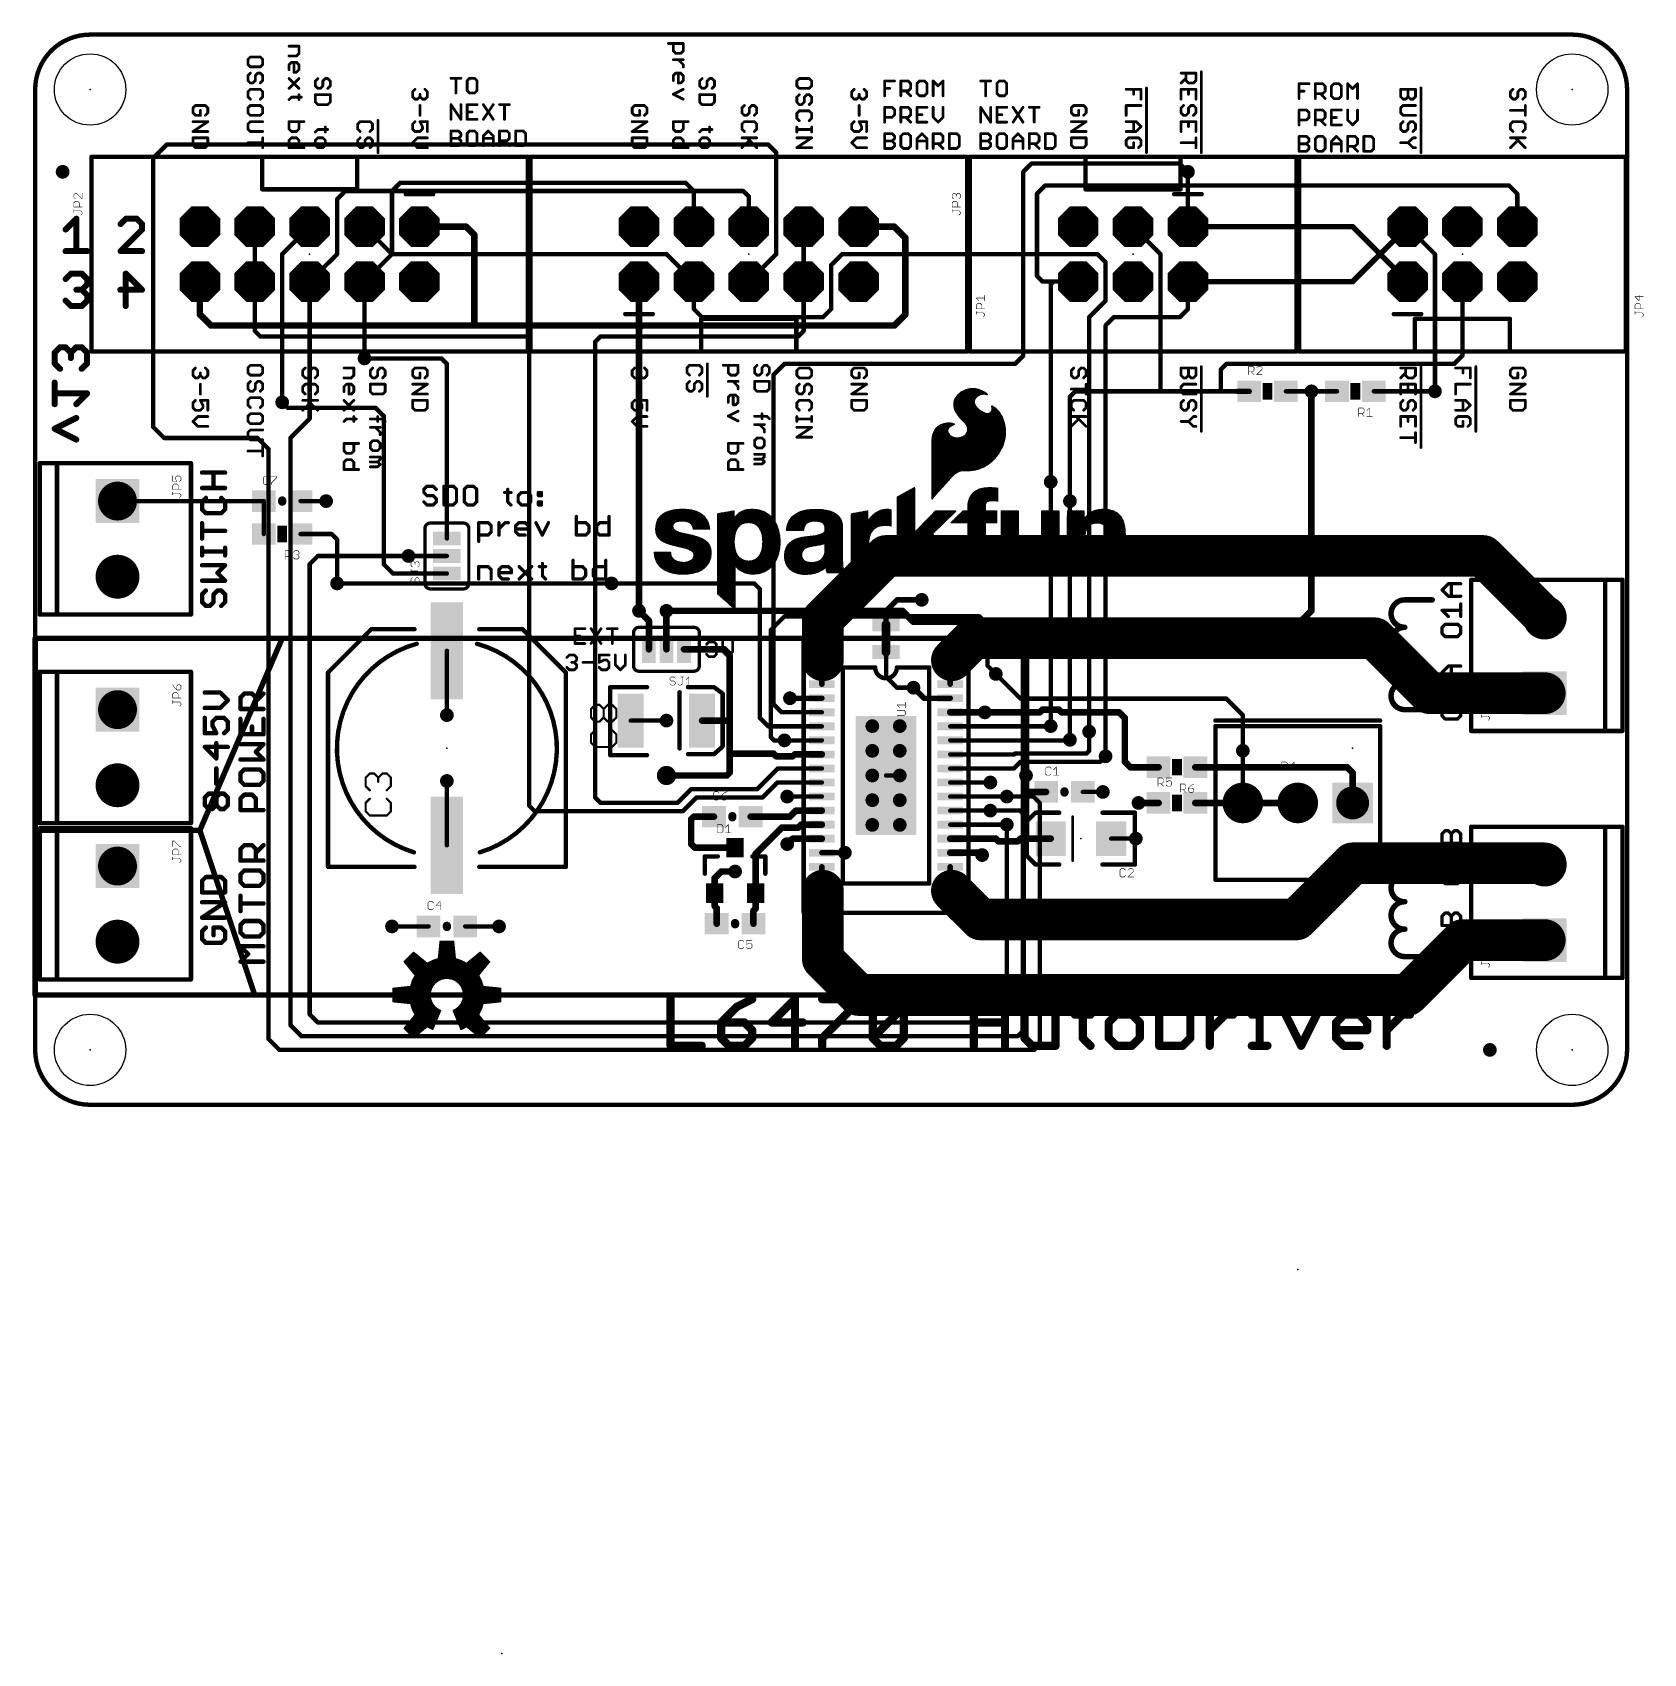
# Model space of a CAD drawing. Extents: x -0.1 to 74.4, y -25.4 to 49.6.
import ezdxf

# ---------------------------------------------------------------- set-up
doc = ezdxf.new("R2010")
doc.units = 0
for name, color, linetype in [('1', 12, 'CONTINUOUS'), ('15', 12, 'CONTINUOUS'), ('16', 132, 'CONTINUOUS'), ('17', 110, 'CONTINUOUS'), ('18', 110, 'CONTINUOUS'), ('2', 132, 'CONTINUOUS'), ('20', 53, 'CONTINUOUS'), ('21', 41, 'CONTINUOUS'), ('23', 53, 'CONTINUOUS'), ('25', 253, 'CONTINUOUS')]:
    doc.layers.add(name, color=color, linetype=linetype)

# ---------------------------------------------------------------- blocks, each defined once
blk = doc.blocks.new('RECT')
blk.add_solid([(-0.5, -0.5), (0.5, -0.5), (-0.5, 0.5), (0.5, 0.5)])
blk = doc.blocks.new('PIE')
at = {"const_width": 0.5}
blk.add_lwpolyline([(0, -0.25, 1), (0, 0.25, 1), (0, -0.25)], format="xyb", dxfattribs=at)
blk = doc.blocks.new('OCTAGONP')
at = {"const_width": 0.5}
blk.add_lwpolyline([(-0.25, -0.1036), (-0.25, 0.1036), (-0.1036, 0.25), (0.1036, 0.25), (0.25, 0.1036), (0.25, -0.1036), (0.1036, -0.25), (-0.1036, -0.25), (-0.25, -0.1036), (-0.25, 0.1036)], dxfattribs=at)
blk = doc.blocks.new('ROUNDP')
at = {"const_width": 0.5}
blk.add_lwpolyline([(0, -0.25, 1), (0, 0.25, 1), (0, -0.25)], format="xyb", dxfattribs=at)
blk = doc.blocks.new('SQUAREP')
blk.add_solid([(-0.5, -0.5), (0.5, -0.5), (-0.5, 0.5), (0.5, 0.5)])
blk = doc.blocks.new('ROUNDV')
at = {"const_width": 0.5}
blk.add_lwpolyline([(0, -0.25, 1), (0, 0.25, 1), (0, -0.25)], format="xyb", dxfattribs=at)

msp = doc.modelspace()

# ---------------------------------------------------------------- linework, layer by layer
at = {"layer": '1'}
for points, const_width in [([(45.72, 43.18), (46.101, 43.561)], 0.2032), ([(46.101, 43.561), (52.959, 43.561)], 0.2032), ([(52.959, 43.561), (53.34, 43.18)], 0.2032), ([(45.72, 34.671), (45.72, 43.18)], 0.2032), ([(14.351, 42.291), (13.97, 41.91)], 0.2032), ([(32.766, 42.291), (14.351, 42.291)], 0.2032), ([(33.02, 42.037), (32.766, 42.291)], 0.2032), ([(33.02, 40.64), (33.02, 42.037)], 0.2032), ([(46.736, 42.545), (46.355, 42.164)], 0.2032), ([(46.355, 42.164), (46.355, 38.354)], 0.2032), ([(68.199, 42.545), (46.736, 42.545)], 0.2032), ([(68.58, 42.164), (68.199, 42.545)], 0.2032), ([(68.58, 40.64), (68.58, 42.164)], 0.2032), ([(13.97, 41.91), (13.97, 39.37)], 0.2032), ([(1.4097, 40.5096), (1.9097, 41.0096)], 0.2794), ([(1.9097, 41.0096), (1.9097, 39.5097)], 0.2794), ([(10.16, 38.1), (10.16, 40.64)], 0.2032), ([(15.24, 40.64), (16.51, 39.37)], 0.2032), ([(35.56, 38.1), (35.56, 40.64)], 0.2032), ([(50.8, 40.64), (52.07, 39.37)], 0.2032), ([(53.34, 40.64), (60.96, 40.64)], 0.254), ([(60.96, 40.64), (63.5, 38.1)], 0.254), ([(1.4097, 39.5097), (2.4096, 39.5097)], 0.2794), ([(13.97, 39.37), (12.7, 38.1)], 0.2032), ([(16.51, 39.37), (29.21, 39.37)], 0.2032), ([(29.21, 39.37), (30.48, 38.1)], 0.2032), ([(52.07, 39.37), (52.07, 33.02)], 0.2032), ([(46.355, 38.354), (46.609, 38.1)], 0.2032), ([(10.16, 35.814), (10.16, 38.1)], 0.2032), ([(35.56, 35.814), (35.56, 38.1)], 0.2032), ([(46.609, 38.1), (47.117, 38.1)], 0.2032), ([(46.99, 37.973), (47.117, 38.1)], 0.2032), ([(46.99, 28.829), (46.99, 37.973)], 0.2032), ([(47.117, 38.1), (48.26, 38.1)], 0.2032), ([(66.04, 38.1), (66.04, 34.671)], 0.2032), ([(10.414, 35.56), (10.16, 35.814)], 0.2032), ([(22.733, 35.56), (10.414, 35.56)], 0.2032), ([(22.86, 35.433), (22.733, 35.56)], 0.2032), ([(22.86, 13.843), (22.86, 35.433)], 0.2032), ([(25.908, 35.306), (26.162, 35.56)], 0.2032), ([(25.908, 14.224), (25.908, 35.306)], 0.2032), ([(26.162, 35.56), (35.306, 35.56)], 0.2032), ([(35.306, 35.56), (35.56, 35.814)], 0.2032), ([(18.796, 34.544), (15.24, 34.544)], 0.2032), ([(19.05, 34.29), (18.796, 34.544)], 0.2032), ([(45.339, 34.29), (45.72, 34.671)], 0.2032), ([(66.04, 34.671), (65.659, 34.29)], 0.2032), ([(19.05, 26.2128), (19.05, 34.29)], 0.2032), ([(34.163, 33.782), (34.671, 34.29)], 0.2032), ([(34.163, 18.542), (34.163, 33.782)], 0.2032), ([(34.671, 34.29), (45.339, 34.29)], 0.2032), ([(55.118, 34.29), (54.864, 34.036)], 0.2032), ([(54.864, 34.036), (54.864, 33.02)], 0.2032), ([(65.659, 34.29), (55.118, 34.29)], 0.2032), ([(47.879, 32.766), (48.133, 33.02)], 0.2032), ([(48.133, 33.02), (52.07, 33.02)], 0.2032), ([(52.07, 33.02), (54.864, 33.02)], 0.2032), ([(54.864, 33.02), (56.173, 33.02)], 0.2032), ([(56.173, 33.02), (55.626, 33.02)], 0.254), ([(57.873, 33.02), (59.055, 33.02)], 0.2032), ([(59.055, 33.02), (60.237, 33.02)], 0.2032), ([(61.937, 33.02), (64.77, 33.02)], 0.2032), ([(11.684, 32.258), (11.43, 32.512)], 0.2032), ([(15.748, 32.258), (11.684, 32.258)], 0.2032), ([(16.129, 31.877), (15.748, 32.258)], 0.2032), ([(47.879, 27.94), (47.879, 32.766)], 0.2032), ([(16.129, 25.019), (16.129, 31.877)], 0.2032), ([(3.81, 27.94), (10.58, 27.94)], 0.2032), ([(10.58, 26.416), (10.58, 27.94)], 0.2032), ([(12.28, 27.94), (13.462, 27.94)], 0.2032), ([(13.716, 26.416), (12.28, 26.416)], 0.2032), ([(13.97, 26.162), (13.716, 26.416)], 0.2032), ([(13.97, 24.13), (13.97, 26.162)], 0.2032), ([(36.449, 22.479), (39.37, 25.4)], 1.9304), ([(39.37, 25.4), (67, 25.4)], 1.9304), ([(67, 25.4), (69.85, 22.55)], 1.9304), ([(16.5608, 24.5872), (16.129, 25.019)], 0.2032), ([(17.272, 25.4), (19.05, 25.4)], 0.2032), ([(19.05, 24.5872), (16.5608, 24.5872)], 0.2032), ([(33.274, 24.13), (26.67, 24.13)], 0.2032), ([(33.528, 23.876), (33.274, 24.13)], 0.2032), ([(33.528, 17.907), (33.528, 23.876)], 0.2032), ([(36.449, 20.574), (36.449, 22.479)], 1.9304), ([(39.878, 23.368), (39.37, 22.86)], 0.254), ([(41.021, 23.368), (39.878, 23.368)], 0.254), ([(28.3972, 22.4028), (27.94, 22.86)], 0.3048), ([(28.3972, 21.082), (28.3972, 22.4028)], 0.3048), ([(29.21, 21.082), (29.21, 22.86)], 0.3048), ([(39.37, 22.86), (39.37, 22.225)], 0.254), ([(43.434, 21.59), (42.418, 20.574)], 1.9304), ([(61.976, 21.59), (43.434, 21.59)], 1.9304), ([(64.516, 19.05), (61.976, 21.59)], 1.9304), ([(39.37, 22.225), (39.37, 20.955)], 0.4064), ([(39.37, 22.225), (39.37, 20.955)], 0.4064), ([(19.05, 21.01), (19.05, 18.034)], 0.2032), ([(30.0228, 21.082), (30.734, 21.082)], 0.3048), ([(31.877, 21.082), (30.0228, 21.082)], 0.3048), ([(32.131, 20.828), (31.877, 21.082)], 0.3048), ([(39.37, 20.955), (39.37, 19.812)], 0.2032), ([(32.131, 17.78), (32.131, 20.828)], 0.3048), ([(36.4, 20.525), (36.449, 20.574)], 0.254), ([(36.4, 19.465), (36.4, 20.525)], 0.254), ([(42.34, 19.465), (42.34, 20.877)], 0.254), ([(42.34, 20.877), (42.34, 20.652)], 0.2032), ([(42.34, 20.652), (42.418, 20.574)], 0.2032), ([(39.878, 19.304), (39.37, 19.812)], 0.2032), ([(44.45, 19.939), (45.593, 18.796)], 0.2032), ([(69.85, 19.05), (64.516, 19.05)], 1.9304), ([(36.4, 18.815), (34.925, 18.815)], 0.254), ([(40.64, 19.304), (39.878, 19.304)], 0.2032), ([(41.129, 18.815), (40.64, 19.304)], 0.254), ([(42.34, 18.815), (41.129, 18.815)], 0.254), ([(45.593, 18.796), (55.118, 18.796)], 0.2032), ([(55.118, 18.796), (55.88, 18.034)], 0.2032), ([(33.92, 17.515), (33.528, 17.907)], 0.2032), ([(34.54, 18.165), (34.163, 18.542)], 0.2032), ([(36.4, 18.165), (34.54, 18.165)], 0.2032), ([(42.34, 18.165), (43.938, 18.165)], 0.3048), ([(43.938, 18.165), (43.942, 18.161)], 0.3048), ([(43.942, 18.161), (46.482, 18.161)], 0.3048), ([(46.482, 18.161), (46.609, 18.288)], 0.3048), ([(46.609, 18.288), (47.371, 18.288)], 0.3048), ([(47.371, 18.288), (47.498, 18.161)], 0.3048), ([(47.498, 18.161), (50.165, 18.161)], 0.3048), ([(50.165, 18.161), (50.419, 17.907)], 0.3048), ([(50.419, 17.907), (50.419, 15.875)], 0.3048), ([(55.88, 18.034), (55.88, 16.383)], 0.2032), ([(27.56, 17.78), (29.21, 17.78)], 0.2032), ([(30.861, 17.781), (30.86, 17.78)], 0.3048), ([(30.86, 17.78), (32.131, 17.78)], 0.3048), ([(32.131, 16.256), (32.131, 17.78)], 0.3048), ([(36.4, 17.515), (33.92, 17.515)], 0.2032), ([(42.34, 17.515), (46.979, 17.515)], 0.2032), ([(46.979, 17.515), (46.99, 17.526)], 0.2032), ([(48.768, 16.383), (48.768, 17.272)], 0.2032), ([(36.4, 16.865), (34.671, 16.865)], 0.2032), ([(42.34, 16.865), (47.853, 16.865)], 0.2032), ([(47.853, 16.865), (47.879, 16.891)], 0.2032), ([(32.131, 16.256), (32.131, 15.367)], 0.3048), ([(34.163, 16.256), (32.131, 16.256)], 0.3048), ([(32.172, 16.215), (32.131, 16.256)], 0.2032), ([(34.29, 16.129), (34.163, 16.256)], 0.3048), ([(35.052, 16.129), (34.29, 16.129)], 0.3048), ([(35.138, 16.215), (35.052, 16.129)], 0.3048), ([(36.4, 16.215), (35.138, 16.215)], 0.3048), ([(42.34, 16.215), (45.298, 16.215)], 0.2032), ([(45.283, 15.565), (45.593, 15.875)], 0.2032), ([(45.298, 16.215), (45.339, 16.256)], 0.2032), ([(45.339, 16.256), (48.641, 16.256)], 0.2032), ([(45.593, 15.875), (49.276, 15.875)], 0.2032), ([(48.641, 16.256), (48.768, 16.383)], 0.2032), ([(49.276, 15.875), (49.53, 16.129)], 0.2032), ([(50.419, 15.875), (50.673, 15.621)], 0.3048), ([(50.673, 15.621), (51.982, 15.621)], 0.3048), ([(53.682, 15.621), (60.706, 15.621)], 0.3048), ([(60.706, 15.621), (60.96, 15.367)], 0.3048), ([(19.05, 12.01), (19.05, 14.986)], 0.2032), ([(32.004, 15.24), (29.21, 15.24)], 0.3048), ([(32.131, 15.367), (32.004, 15.24)], 0.3048), ([(34.361, 15.565), (33.401, 14.605)], 0.2032), ([(34.346, 14.915), (33.655, 14.224)], 0.2032), ([(36.4, 14.915), (34.346, 14.915)], 0.2032), ([(36.4, 15.565), (34.361, 15.565)], 0.2032), ([(39.37, 15.24), (40.005, 15.24)], 0.2032), ([(42.34, 15.565), (45.283, 15.565)], 0.2032), ([(42.34, 14.915), (44.196, 14.915)], 0.2032), ([(45.847, 15.24), (45.847, 14.478)], 0.3048), ([(60.96, 15.367), (60.96, 13.97)], 0.3048), ([(26.162, 13.97), (25.908, 14.224)], 0.2032), ([(30.353, 14.605), (29.718, 13.97)], 0.2032), ([(30.607, 14.224), (29.972, 13.589)], 0.2032), ([(33.401, 14.605), (30.353, 14.605)], 0.2032), ([(33.655, 14.224), (30.607, 14.224)], 0.2032), ([(36.4, 14.265), (34.798, 14.265)], 0.2032), ([(42.34, 14.265), (44.958, 14.265)], 0.2032), ([(45.847, 14.478), (45.847, 12.315)], 0.3048), ([(46.775, 14.478), (45.847, 14.478)], 0.3048), ([(48.475, 14.478), (49.403, 14.478)], 0.2032), ([(23.114, 13.589), (22.86, 13.843)], 0.2032), ([(29.972, 13.589), (23.114, 13.589)], 0.2032), ([(29.718, 13.97), (26.162, 13.97)], 0.2032), ([(35.205, 13.615), (34.925, 13.335)], 0.3048), ([(36.4, 13.615), (35.205, 13.615)], 0.3048), ([(42.34, 13.615), (44.196, 13.615)], 0.2032), ([(45.847, 13.716), (45.847, 12.442)], 0.2032), ([(51.982, 13.97), (51.054, 13.97)], 0.3048), ([(53.682, 13.97), (55.88, 13.97)], 0.3048), ([(58.42, 13.97), (55.88, 13.97)], 0.3048), ([(30.353, 13.208), (30.48, 13.335)], 0.3048), ([(30.353, 12.065), (30.353, 13.208)], 0.3048), ([(30.48, 13.335), (31.408, 13.335)], 0.3048), ([(34.925, 13.335), (33.108, 13.335)], 0.3048), ([(33.335, 11.618), (34.544, 12.827)], 0.3048), ([(35.306, 12.827), (34.544, 12.827)], 0.3048), ([(35.444, 12.965), (35.306, 12.827)], 0.3048), ([(36.4, 12.965), (35.444, 12.965)], 0.3048), ([(42.34, 12.965), (44.958, 12.965)], 0.2032), ([(30.523, 11.895), (30.353, 12.065)], 0.3048), ([(32.385, 11.895), (30.523, 11.895)], 0.3048), ([(35.048, 12.315), (34.798, 12.065)], 0.3048), ([(35.048, 12.315), (36.4, 12.315)], 0.3048), ([(42.34, 12.315), (44.446, 12.315)], 0.3048), ([(44.446, 12.315), (44.45, 12.319)], 0.3048), ([(44.45, 12.319), (44.577, 12.192)], 0.3048), ([(44.577, 12.192), (45.466, 12.192)], 0.3048), ([(45.466, 12.192), (45.589, 12.315)], 0.3048), ([(45.589, 12.315), (45.974, 12.315)], 0.3048), ([(45.847, 12.442), (45.974, 12.315)], 0.2032), ([(45.847, 12.315), (45.974, 12.315)], 0.2032), ([(45.978, 12.319), (45.974, 12.315)], 0.3048), ([(45.974, 12.315), (46.983, 12.315)], 0.3048), ([(46.987, 12.319), (45.978, 12.319)], 0.3048), ([(46.983, 12.315), (46.987, 12.319)], 0.3048), ([(49.787, 12.319), (50.927, 12.319)], 0.2032), ([(58.364, 8.58), (60.96, 11.176)], 1.9304), ([(60.96, 11.176), (69.794, 11.176)], 1.9304), ([(69.794, 11.176), (69.85, 11.12)], 1.9304), ([(33.335, 9.795), (33.335, 11.618)], 0.3048), ([(36.4, 11.665), (37.465, 11.665)], 0.254), ([(42.34, 11.665), (43.707, 11.665)], 0.3048), ([(43.707, 11.665), (43.815, 11.557)], 0.3048), ([(31.435, 10.48), (31.75, 10.795)], 0.3048), ([(31.435, 9.795), (31.435, 10.48)], 0.3048), ([(31.75, 10.795), (32.385, 10.795)], 0.3048), ([(36.449, 6.731), (36.449, 9.906)], 1.9304), ([(36.4, 11.015), (36.4, 9.955)], 0.254), ([(43.744, 8.58), (42.418, 9.906)], 1.9304), ([(42.34, 11.015), (42.34, 9.828)], 0.254), ([(31.435, 9.795), (31.435, 9.205)], 0.3048), ([(33.335, 9.795), (33.335, 9.078)], 0.3048), ([(36.4, 9.955), (36.449, 9.906)], 0.254), ([(42.34, 9.828), (42.418, 9.906)], 0.254), ([(42.34, 9.603), (42.34, 9.828)], 0.254), ([(31.435, 9.205), (31.535, 9.105)], 0.3048), ([(31.535, 8.382), (31.535, 9.105)], 0.3048), ([(33.335, 9.078), (33.235, 8.978)], 0.3048), ([(33.235, 8.382), (33.235, 8.978)], 0.3048), ([(43.744, 8.58), (58.364, 8.58)], 1.9304), ([(18.2, 8.255), (16.51, 8.255)], 0.2032), ([(19.9, 8.255), (21.463, 8.255)], 0.2032), ([(66.04, 7.62), (63.5, 5.08)], 1.9304), ([(69.85, 7.62), (66.04, 7.62)], 1.9304), ([(38.1, 5.08), (36.449, 6.731)], 1.9304), ([(63.5, 5.08), (38.1, 5.08)], 1.9304)]:
    msp.add_lwpolyline(points, dxfattribs=dict(at, const_width=const_width))
for points, const_width in [([(46.101, 43.6118, 1), (46.101, 43.5102)], 0.1016), ([(46.1369, 43.5251, 1), (46.0651, 43.5969)], 0.1016), ([(52.9949, 43.5969, 1), (52.9231, 43.5251)], 0.1016), ([(52.959, 43.5102, 1), (52.959, 43.6118)], 0.1016), ([(45.7708, 43.18, 1), (45.6692, 43.18)], 0.1016), ([(45.6841, 43.2159, 1), (45.7559, 43.1441)], 0.1016), ([(53.3041, 43.1441, 1), (53.3759, 43.2159)], 0.1016), ([(14.351, 42.3418, 1), (14.351, 42.2402)], 0.1016), ([(14.3869, 42.2551, 1), (14.3151, 42.3269)], 0.1016), ([(32.8019, 42.3269, 1), (32.7301, 42.2551)], 0.1016), ([(32.766, 42.2402, 1), (32.766, 42.3418)], 0.1016), ([(33.0708, 42.037, 1), (32.9692, 42.037)], 0.1016), ([(32.9841, 42.0011, 1), (33.0559, 42.0729)], 0.1016), ([(46.4058, 42.164, 1), (46.3042, 42.164)], 0.1016), ([(46.3191, 42.1999, 1), (46.3909, 42.1281)], 0.1016), ([(46.736, 42.5958, 1), (46.736, 42.4942)], 0.1016), ([(46.7719, 42.5091, 1), (46.7001, 42.5809)], 0.1016), ([(68.2349, 42.5809, 1), (68.1631, 42.5091)], 0.1016), ([(68.199, 42.4942, 1), (68.199, 42.5958)], 0.1016), ([(68.6308, 42.164, 1), (68.5292, 42.164)], 0.1016), ([(68.5441, 42.1281, 1), (68.6159, 42.1999)], 0.1016), ([(14.0208, 41.91, 1), (13.9192, 41.91)], 0.1016), ([(13.9341, 41.9459, 1), (14.0059, 41.8741)], 0.1016), ([(1.3603, 40.559, 1), (1.4591, 40.4602)], 0.1397), ([(1.9795, 41.0096, 1), (1.8398, 41.0096)], 0.1397), ([(1.9591, 40.9602, 1), (1.8603, 41.059)], 0.1397), ([(10.2108, 40.64, 1), (10.1092, 40.64)], 0.1016), ([(15.2759, 40.6759, 1), (15.2041, 40.6041)], 0.1016), ([(32.9692, 40.64, 1), (33.0708, 40.64)], 0.1016), ([(35.6108, 40.64, 1), (35.5092, 40.64)], 0.1016), ([(50.8359, 40.6759, 1), (50.7641, 40.6041)], 0.1016), ([(53.34, 40.7035, 1), (53.34, 40.5765)], 0.127), ([(61.0049, 40.6849, 1), (60.9151, 40.5951)], 0.127), ([(60.96, 40.5765, 1), (60.96, 40.7035)], 0.127), ([(68.5292, 40.64, 1), (68.6308, 40.64)], 0.1016), ([(1.4097, 39.5796, 1), (1.4097, 39.4398)], 0.1397), ([(1.8398, 39.5097, 1), (1.9795, 39.5097)], 0.1397), ([(2.4096, 39.4398, 1), (2.4096, 39.5796)], 0.1397), ([(13.9192, 39.37, 1), (14.0208, 39.37)], 0.1016), ([(14.0059, 39.3341, 1), (13.9341, 39.4059)], 0.1016), ([(16.51, 39.4208, 1), (16.51, 39.3192)], 0.1016), ([(16.4741, 39.3341, 1), (16.5459, 39.4059)], 0.1016), ([(29.2459, 39.4059, 1), (29.1741, 39.3341)], 0.1016), ([(29.21, 39.3192, 1), (29.21, 39.4208)], 0.1016), ([(52.1208, 39.37, 1), (52.0192, 39.37)], 0.1016), ([(52.0341, 39.3341, 1), (52.1059, 39.4059)], 0.1016), ([(46.3909, 38.3899, 1), (46.3191, 38.3181)], 0.1016), ([(46.3042, 38.354, 1), (46.4058, 38.354)], 0.1016), ([(10.2108, 38.1, 1), (10.1092, 38.1)], 0.1016), ([(10.1092, 38.1, 1), (10.2108, 38.1)], 0.1016), ([(12.6641, 38.1359, 1), (12.7359, 38.0641)], 0.1016), ([(30.4441, 38.0641, 1), (30.5159, 38.1359)], 0.1016), ([(35.6108, 38.1, 1), (35.5092, 38.1)], 0.1016), ([(35.5092, 38.1, 1), (35.6108, 38.1)], 0.1016), ([(46.609, 38.1508, 1), (46.609, 38.0492)], 0.1016), ([(46.5731, 38.0641, 1), (46.6449, 38.1359)], 0.1016), ([(47.0408, 37.973, 1), (46.9392, 37.973)], 0.1016), ([(46.9541, 38.0089, 1), (47.0259, 37.9371)], 0.1016), ([(47.117, 38.1508, 1), (47.117, 38.0492)], 0.1016), ([(47.1529, 38.0641, 1), (47.0811, 38.1359)], 0.1016), ([(47.117, 38.0492, 1), (47.117, 38.1508)], 0.1016), ([(48.26, 38.0492, 1), (48.26, 38.1508)], 0.1016), ([(63.4551, 38.0551, 1), (63.5449, 38.1449)], 0.127), ([(66.0908, 38.1, 1), (65.9892, 38.1)], 0.1016), ([(10.1959, 35.8499, 1), (10.1241, 35.7781)], 0.1016), ([(10.1092, 35.814, 1), (10.2108, 35.814)], 0.1016), ([(10.414, 35.6108, 1), (10.414, 35.5092)], 0.1016), ([(10.3781, 35.5241, 1), (10.4499, 35.5959)], 0.1016), ([(22.7689, 35.5959, 1), (22.6971, 35.5241)], 0.1016), ([(22.733, 35.5092, 1), (22.733, 35.6108)], 0.1016), ([(22.9108, 35.433, 1), (22.8092, 35.433)], 0.1016), ([(22.8241, 35.3971, 1), (22.8959, 35.4689)], 0.1016), ([(25.9588, 35.306, 1), (25.8572, 35.306)], 0.1016), ([(25.8721, 35.3419, 1), (25.9439, 35.2701)], 0.1016), ([(26.162, 35.6108, 1), (26.162, 35.5092)], 0.1016), ([(26.1979, 35.5241, 1), (26.1261, 35.5959)], 0.1016), ([(35.2701, 35.5959, 1), (35.3419, 35.5241)], 0.1016), ([(35.306, 35.5092, 1), (35.306, 35.6108)], 0.1016), ([(35.5092, 35.814, 1), (35.6108, 35.814)], 0.1016), ([(35.5959, 35.7781, 1), (35.5241, 35.8499)], 0.1016), ([(15.24, 34.5948, 1), (15.24, 34.4932)], 0.1016), ([(18.8319, 34.5799, 1), (18.7601, 34.5081)], 0.1016), ([(18.796, 34.4932, 1), (18.796, 34.5948)], 0.1016), ([(45.6692, 34.671, 1), (45.7708, 34.671)], 0.1016), ([(45.7559, 34.6351, 1), (45.6841, 34.7069)], 0.1016), ([(65.9892, 34.671, 1), (66.0908, 34.671)], 0.1016), ([(66.0759, 34.6351, 1), (66.0041, 34.7069)], 0.1016), ([(19.1008, 34.29, 1), (18.9992, 34.29)], 0.1016), ([(19.0141, 34.2541, 1), (19.0859, 34.3259)], 0.1016), ([(34.2138, 33.782, 1), (34.1122, 33.782)], 0.1016), ([(34.1271, 33.8179, 1), (34.1989, 33.7461)], 0.1016), ([(34.671, 34.3408, 1), (34.671, 34.2392)], 0.1016), ([(34.7069, 34.2541, 1), (34.6351, 34.3259)], 0.1016), ([(45.3031, 34.3259, 1), (45.3749, 34.2541)], 0.1016), ([(45.339, 34.2392, 1), (45.339, 34.3408)], 0.1016), ([(54.9148, 34.036, 1), (54.8132, 34.036)], 0.1016), ([(54.8281, 34.0719, 1), (54.8999, 34.0001)], 0.1016), ([(55.118, 34.3408, 1), (55.118, 34.2392)], 0.1016), ([(55.1539, 34.2541, 1), (55.0821, 34.3259)], 0.1016), ([(65.6231, 34.3259, 1), (65.6949, 34.2541)], 0.1016), ([(65.659, 34.2392, 1), (65.659, 34.3408)], 0.1016), ([(48.133, 33.0708, 1), (48.133, 32.9692)], 0.1016), ([(48.1689, 32.9841, 1), (48.0971, 33.0559)], 0.1016), ([(52.07, 33.0708, 1), (52.07, 32.9692)], 0.1016), ([(52.0192, 33.02, 1), (52.1208, 33.02)], 0.1016), ([(52.07, 32.9692, 1), (52.07, 33.0708)], 0.1016), ([(54.864, 33.0708, 1), (54.864, 32.9692)], 0.1016), ([(54.8132, 33.02, 1), (54.9148, 33.02)], 0.1016), ([(54.864, 32.9692, 1), (54.864, 33.0708)], 0.1016), ([(55.626, 33.0835, 1), (55.626, 32.9565)], 0.127), ([(56.173, 32.9565, 1), (56.173, 33.0835)], 0.127), ([(56.173, 32.9692, 1), (56.173, 33.0708)], 0.1016), ([(57.873, 33.0708, 1), (57.873, 32.9692)], 0.1016), ([(59.055, 33.0708, 1), (59.055, 32.9692)], 0.1016), ([(59.055, 32.9692, 1), (59.055, 33.0708)], 0.1016), ([(60.237, 32.9692, 1), (60.237, 33.0708)], 0.1016), ([(61.937, 33.0708, 1), (61.937, 32.9692)], 0.1016), ([(64.77, 32.9692, 1), (64.77, 33.0708)], 0.1016), ([(11.4659, 32.5479, 1), (11.3941, 32.4761)], 0.1016), ([(11.684, 32.3088, 1), (11.684, 32.2072)], 0.1016), ([(11.6481, 32.2221, 1), (11.7199, 32.2939)], 0.1016), ([(15.7839, 32.2939, 1), (15.7121, 32.2221)], 0.1016), ([(15.748, 32.2072, 1), (15.748, 32.3088)], 0.1016), ([(47.9298, 32.766, 1), (47.8282, 32.766)], 0.1016), ([(47.8431, 32.8019, 1), (47.9149, 32.7301)], 0.1016), ([(16.1798, 31.877, 1), (16.0782, 31.877)], 0.1016), ([(16.0931, 31.8411, 1), (16.1649, 31.9129)], 0.1016), ([(46.9392, 28.829, 1), (47.0408, 28.829)], 0.1016), ([(3.81, 27.9908, 1), (3.81, 27.8892)], 0.1016), ([(10.6308, 27.94, 1), (10.5292, 27.94)], 0.1016), ([(10.58, 27.8892, 1), (10.58, 27.9908)], 0.1016), ([(12.28, 27.9908, 1), (12.28, 27.8892)], 0.1016), ([(13.462, 27.8892, 1), (13.462, 27.9908)], 0.1016), ([(47.8282, 27.94, 1), (47.9298, 27.94)], 0.1016), ([(10.5292, 26.416, 1), (10.6308, 26.416)], 0.1016), ([(12.28, 26.4668, 1), (12.28, 26.3652)], 0.1016), ([(13.7519, 26.4519, 1), (13.6801, 26.3801)], 0.1016), ([(13.716, 26.3652, 1), (13.716, 26.4668)], 0.1016), ([(14.0208, 26.162, 1), (13.9192, 26.162)], 0.1016), ([(18.9992, 26.2128, 1), (19.1008, 26.2128)], 0.1016), ([(39.37, 25.8826, 1), (39.37, 24.9174)], 0.9652), ([(39.7112, 25.0588, 1), (39.0288, 25.7412)], 0.9652), ([(67.3412, 25.7412, 1), (66.6588, 25.0588)], 0.9652), ([(67, 24.9174, 1), (67, 25.8826)], 0.9652), ([(13.9341, 26.1261, 1), (14.0059, 26.1979)], 0.1016), ([(16.1649, 25.0549, 1), (16.0931, 24.9831)], 0.1016), ([(16.0782, 25.019, 1), (16.1798, 25.019)], 0.1016), ([(17.272, 25.4508, 1), (17.272, 25.3492)], 0.1016), ([(19.05, 25.3492, 1), (19.05, 25.4508)], 0.1016), ([(13.9192, 24.13, 1), (14.0208, 24.13)], 0.1016), ([(16.5608, 24.638, 1), (16.5608, 24.5364)], 0.1016), ([(16.5249, 24.5513, 1), (16.5967, 24.6231)], 0.1016), ([(19.05, 24.5364, 1), (19.05, 24.638)], 0.1016), ([(26.67, 24.1808, 1), (26.67, 24.0792)], 0.1016), ([(33.3099, 24.1659, 1), (33.2381, 24.0941)], 0.1016), ([(33.274, 24.0792, 1), (33.274, 24.1808)], 0.1016), ([(33.5788, 23.876, 1), (33.4772, 23.876)], 0.1016), ([(33.4921, 23.8401, 1), (33.5639, 23.9119)], 0.1016), ([(36.9316, 22.479, 1), (35.9664, 22.479)], 0.9652), ([(36.1078, 22.8202, 1), (36.7902, 22.1378)], 0.9652), ([(39.878, 23.4315, 1), (39.878, 23.3045)], 0.127), ([(39.9229, 23.3231, 1), (39.8331, 23.4129)], 0.127), ([(41.021, 23.3045, 1), (41.021, 23.4315)], 0.127), ([(69.5088, 22.2088, 1), (70.1912, 22.8912)], 0.9652), ([(27.9939, 22.9139, 1), (27.8861, 22.8061)], 0.1524), ([(28.4734, 22.4028, 1), (28.321, 22.4028)], 0.1524), ([(28.3433, 22.3489, 1), (28.4511, 22.4567)], 0.1524), ([(29.2862, 22.86, 1), (29.1338, 22.86)], 0.1524), ([(39.4335, 22.86, 1), (39.3065, 22.86)], 0.127), ([(39.3251, 22.9049, 1), (39.4149, 22.8151)], 0.127), ([(43.434, 22.0726, 1), (43.434, 21.1074)], 0.9652), ([(43.7752, 21.2488, 1), (43.0928, 21.9312)], 0.9652), ([(62.3172, 21.9312, 1), (61.6348, 21.2488)], 0.9652), ([(61.976, 21.1074, 1), (61.976, 22.0726)], 0.9652), ([(39.4716, 22.225, 1), (39.2684, 22.225)], 0.2032), ([(39.4716, 22.225, 1), (39.2684, 22.225)], 0.2032), ([(39.3065, 22.225, 1), (39.4335, 22.225)], 0.127), ([(19.1008, 21.01, 1), (18.9992, 21.01)], 0.1016), ([(28.321, 21.082, 1), (28.4734, 21.082)], 0.1524), ([(29.1338, 21.082, 1), (29.2862, 21.082)], 0.1524), ([(30.0228, 21.1582, 1), (30.0228, 21.0058)], 0.1524), ([(30.0228, 21.1582, 1), (30.0228, 21.0058)], 0.1524), ([(30.734, 21.0058, 1), (30.734, 21.1582)], 0.1524), ([(31.9309, 21.1359, 1), (31.8231, 21.0281)], 0.1524), ([(31.877, 21.0058, 1), (31.877, 21.1582)], 0.1524), ([(35.9664, 20.574, 1), (36.9316, 20.574)], 0.9652), ([(39.2684, 20.955, 1), (39.4716, 20.955)], 0.2032), ([(39.2684, 20.955, 1), (39.4716, 20.955)], 0.2032), ([(39.4208, 20.955, 1), (39.3192, 20.955)], 0.1016), ([(42.0768, 20.9152, 1), (42.7592, 20.2328)], 0.9652), ([(32.2072, 20.828, 1), (32.0548, 20.828)], 0.1524), ([(32.0771, 20.7741, 1), (32.1849, 20.8819)], 0.1524), ([(36.4635, 20.525, 1), (36.3365, 20.525)], 0.127), ([(36.3551, 20.5699, 1), (36.4449, 20.4801)], 0.127), ([(36.4939, 20.5291, 1), (36.4041, 20.6189)], 0.127), ([(42.4035, 20.877, 1), (42.2765, 20.877)], 0.127), ([(42.3908, 20.877, 1), (42.2892, 20.877)], 0.1016), ([(42.3759, 20.6879, 1), (42.3041, 20.6161)], 0.1016), ([(42.2892, 20.652, 1), (42.3908, 20.652)], 0.1016), ([(42.3821, 20.5381, 1), (42.4539, 20.6099)], 0.1016), ([(36.3365, 19.465, 1), (36.4635, 19.465)], 0.127), ([(39.4059, 19.8479, 1), (39.3341, 19.7761)], 0.1016), ([(39.3192, 19.812, 1), (39.4208, 19.812)], 0.1016), ([(42.2765, 19.465, 1), (42.4035, 19.465)], 0.127), ([(44.4859, 19.9749, 1), (44.4141, 19.9031)], 0.1016), ([(64.516, 19.5326, 1), (64.516, 18.5674)], 0.9652), ([(64.1748, 18.7088, 1), (64.8572, 19.3912)], 0.9652), ([(69.85, 18.5674, 1), (69.85, 19.5326)], 0.9652), ([(34.925, 18.8785, 1), (34.925, 18.7515)], 0.127), ([(36.4, 18.7515, 1), (36.4, 18.8785)], 0.127), ([(39.878, 19.3548, 1), (39.878, 19.2532)], 0.1016), ([(39.8421, 19.2681, 1), (39.9139, 19.3399)], 0.1016), ([(40.6849, 19.3489, 1), (40.5951, 19.2591)], 0.127), ([(40.64, 19.2532, 1), (40.64, 19.3548)], 0.1016), ([(41.129, 18.8785, 1), (41.129, 18.7515)], 0.127), ([(41.0841, 18.7701, 1), (41.1739, 18.8599)], 0.127), ([(42.34, 18.7515, 1), (42.34, 18.8785)], 0.127), ([(45.593, 18.8468, 1), (45.593, 18.7452)], 0.1016), ([(45.5571, 18.7601, 1), (45.6289, 18.8319)], 0.1016), ([(55.1539, 18.8319, 1), (55.0821, 18.7601)], 0.1016), ([(55.118, 18.7452, 1), (55.118, 18.8468)], 0.1016), ([(18.9992, 18.034, 1), (19.1008, 18.034)], 0.1016), ([(33.5639, 17.9429, 1), (33.4921, 17.8711)], 0.1016), ([(34.1989, 18.5779, 1), (34.1271, 18.5061)], 0.1016), ([(34.1122, 18.542, 1), (34.2138, 18.542)], 0.1016), ([(34.54, 18.2158, 1), (34.54, 18.1142)], 0.1016), ([(34.5041, 18.1291, 1), (34.5759, 18.2009)], 0.1016), ([(36.4, 18.1142, 1), (36.4, 18.2158)], 0.1016), ([(42.34, 18.2412, 1), (42.34, 18.0888)], 0.1524), ([(43.9919, 18.2189, 1), (43.8841, 18.1111)], 0.1524), ([(43.942, 18.2372, 1), (43.942, 18.0848)], 0.1524), ([(43.8881, 18.1071, 1), (43.9959, 18.2149)], 0.1524), ([(43.938, 18.0888, 1), (43.938, 18.2412)], 0.1524), ([(46.4281, 18.2149, 1), (46.5359, 18.1071)], 0.1524), ([(46.482, 18.0848, 1), (46.482, 18.2372)], 0.1524), ([(46.609, 18.3642, 1), (46.609, 18.2118)], 0.1524), ([(46.6629, 18.2341, 1), (46.5551, 18.3419)], 0.1524), ([(47.4249, 18.3419, 1), (47.3171, 18.2341)], 0.1524), ([(47.371, 18.2118, 1), (47.371, 18.3642)], 0.1524), ([(47.498, 18.2372, 1), (47.498, 18.0848)], 0.1524), ([(47.4441, 18.1071, 1), (47.5519, 18.2149)], 0.1524), ([(50.2189, 18.2149, 1), (50.1111, 18.1071)], 0.1524), ([(50.165, 18.0848, 1), (50.165, 18.2372)], 0.1524), ([(50.4952, 17.907, 1), (50.3428, 17.907)], 0.1524), ([(50.3651, 17.8531, 1), (50.4729, 17.9609)], 0.1524), ([(55.9308, 18.034, 1), (55.8292, 18.034)], 0.1016), ([(55.8441, 17.9981, 1), (55.9159, 18.0699)], 0.1016), ([(27.56, 17.8308, 1), (27.56, 17.7292)], 0.1016), ([(29.21, 17.7292, 1), (29.21, 17.8308)], 0.1016), ([(30.86, 17.8562, 1), (30.86, 17.7038)], 0.1524), ([(30.8061, 17.8339, 1), (30.9139, 17.7261)], 0.1524), ([(30.9149, 17.7271, 1), (30.8071, 17.8349)], 0.1524), ([(32.2072, 17.78, 1), (32.0548, 17.78)], 0.1524), ([(32.0548, 17.78, 1), (32.2072, 17.78)], 0.1524), ([(32.131, 17.7038, 1), (32.131, 17.8562)], 0.1524), ([(33.4772, 17.907, 1), (33.5788, 17.907)], 0.1016), ([(33.92, 17.5658, 1), (33.92, 17.4642)], 0.1016), ([(33.8841, 17.4791, 1), (33.9559, 17.5509)], 0.1016), ([(36.4, 17.4642, 1), (36.4, 17.5658)], 0.1016), ([(42.34, 17.5658, 1), (42.34, 17.4642)], 0.1016), ([(46.9431, 17.5509, 1), (47.0149, 17.4791)], 0.1016), ([(47.0259, 17.4901, 1), (46.9541, 17.5619)], 0.1016), ([(46.979, 17.4642, 1), (46.979, 17.5658)], 0.1016), ([(48.8188, 17.272, 1), (48.7172, 17.272)], 0.1016), ([(34.671, 16.9158, 1), (34.671, 16.8142)], 0.1016), ([(36.4, 16.8142, 1), (36.4, 16.9158)], 0.1016), ([(42.34, 16.9158, 1), (42.34, 16.8142)], 0.1016), ([(47.8171, 16.9009, 1), (47.8889, 16.8291)], 0.1016), ([(47.9149, 16.8551, 1), (47.8431, 16.9269)], 0.1016), ([(47.853, 16.8142, 1), (47.853, 16.9158)], 0.1016), ([(32.2072, 16.256, 1), (32.0548, 16.256)], 0.1524), ([(32.131, 16.3322, 1), (32.131, 16.1798)], 0.1524), ([(32.0548, 16.256, 1), (32.2072, 16.256)], 0.1524), ([(32.1669, 16.2919, 1), (32.0951, 16.2201)], 0.1016), ([(32.1361, 16.1791, 1), (32.2079, 16.2509)], 0.1016), ([(34.2169, 16.3099, 1), (34.1091, 16.2021)], 0.1524), ([(34.163, 16.1798, 1), (34.163, 16.3322)], 0.1524), ([(34.29, 16.2052, 1), (34.29, 16.0528)], 0.1524), ([(34.2361, 16.0751, 1), (34.3439, 16.1829)], 0.1524), ([(34.9981, 16.1829, 1), (35.1059, 16.0751)], 0.1524), ([(35.052, 16.0528, 1), (35.052, 16.2052)], 0.1524), ([(35.138, 16.2912, 1), (35.138, 16.1388)], 0.1524), ([(35.1919, 16.1611, 1), (35.0841, 16.2689)], 0.1524), ([(36.4, 16.1388, 1), (36.4, 16.2912)], 0.1524), ([(42.34, 16.2658, 1), (42.34, 16.1642)], 0.1016), ([(45.2621, 16.2509, 1), (45.3339, 16.1791)], 0.1016), ([(45.339, 16.3068, 1), (45.339, 16.2052)], 0.1016), ([(45.298, 16.1642, 1), (45.298, 16.2658)], 0.1016), ([(45.3749, 16.2201, 1), (45.3031, 16.2919)], 0.1016), ([(45.593, 15.9258, 1), (45.593, 15.8242)], 0.1016), ([(45.6289, 15.8391, 1), (45.5571, 15.9109)], 0.1016), ([(48.6051, 16.2919, 1), (48.6769, 16.2201)], 0.1016), ([(48.641, 16.2052, 1), (48.641, 16.3068)], 0.1016), ([(48.7172, 16.383, 1), (48.8188, 16.383)], 0.1016), ([(48.8039, 16.3471, 1), (48.7321, 16.4189)], 0.1016), ([(49.2401, 15.9109, 1), (49.3119, 15.8391)], 0.1016), ([(49.276, 15.8242, 1), (49.276, 15.9258)], 0.1016), ([(49.5659, 16.0931, 1), (49.4941, 16.1649)], 0.1016), ([(50.4729, 15.9289, 1), (50.3651, 15.8211)], 0.1524), ([(50.3428, 15.875, 1), (50.4952, 15.875)], 0.1524), ([(50.673, 15.6972, 1), (50.673, 15.5448)], 0.1524), ([(51.982, 15.5448, 1), (51.982, 15.6972)], 0.1524), ([(53.682, 15.6972, 1), (53.682, 15.5448)], 0.1524), ([(55.8292, 16.383, 1), (55.9308, 16.383)], 0.1016), ([(60.7599, 15.6749, 1), (60.6521, 15.5671)], 0.1524), ([(60.706, 15.5448, 1), (60.706, 15.6972)], 0.1524), ([(19.1008, 14.986, 1), (18.9992, 14.986)], 0.1016), ([(29.21, 15.3162, 1), (29.21, 15.1638)], 0.1524), ([(31.9501, 15.2939, 1), (32.0579, 15.1861)], 0.1524), ([(32.004, 15.1638, 1), (32.004, 15.3162)], 0.1524), ([(32.0548, 15.367, 1), (32.2072, 15.367)], 0.1524), ([(32.1849, 15.3131, 1), (32.0771, 15.4209)], 0.1524), ([(34.346, 14.9658, 1), (34.346, 14.8642)], 0.1016), ([(34.3819, 14.8791, 1), (34.3101, 14.9509)], 0.1016), ([(34.361, 15.6158, 1), (34.361, 15.5142)], 0.1016), ([(34.3969, 15.5291, 1), (34.3251, 15.6009)], 0.1016), ([(36.4, 15.5142, 1), (36.4, 15.6158)], 0.1016), ([(36.4, 14.8642, 1), (36.4, 14.9658)], 0.1016), ([(39.37, 15.2908, 1), (39.37, 15.1892)], 0.1016), ([(40.005, 15.1892, 1), (40.005, 15.2908)], 0.1016), ([(42.34, 15.6158, 1), (42.34, 15.5142)], 0.1016), ([(42.34, 14.9658, 1), (42.34, 14.8642)], 0.1016), ([(44.196, 14.8642, 1), (44.196, 14.9658)], 0.1016), ([(45.2471, 15.6009, 1), (45.3189, 15.5291)], 0.1016), ([(45.283, 15.5142, 1), (45.283, 15.6158)], 0.1016), ([(45.9232, 15.24, 1), (45.7708, 15.24)], 0.1524), ([(50.6191, 15.5671, 1), (50.7269, 15.6749)], 0.1524), ([(61.0362, 15.367, 1), (60.8838, 15.367)], 0.1524), ([(60.9061, 15.3131, 1), (61.0139, 15.4209)], 0.1524), ([(25.9439, 14.2599, 1), (25.8721, 14.1881)], 0.1016), ([(25.8572, 14.224, 1), (25.9588, 14.224)], 0.1016), ([(30.353, 14.6558, 1), (30.353, 14.5542)], 0.1016), ([(30.3889, 14.5691, 1), (30.3171, 14.6409)], 0.1016), ([(30.607, 14.2748, 1), (30.607, 14.1732)], 0.1016), ([(30.6429, 14.1881, 1), (30.5711, 14.2599)], 0.1016), ([(33.3651, 14.6409, 1), (33.4369, 14.5691)], 0.1016), ([(33.401, 14.5542, 1), (33.401, 14.6558)], 0.1016), ([(33.6191, 14.2599, 1), (33.6909, 14.1881)], 0.1016), ([(33.655, 14.1732, 1), (33.655, 14.2748)], 0.1016), ([(34.798, 14.3158, 1), (34.798, 14.2142)], 0.1016), ([(36.4, 14.2142, 1), (36.4, 14.3158)], 0.1016), ([(42.34, 14.3158, 1), (42.34, 14.2142)], 0.1016), ([(44.958, 14.2142, 1), (44.958, 14.3158)], 0.1016), ([(45.9232, 14.478, 1), (45.7708, 14.478)], 0.1524), ([(45.847, 14.5542, 1), (45.847, 14.4018)], 0.1524), ([(45.7708, 14.478, 1), (45.9232, 14.478)], 0.1524), ([(46.775, 14.4018, 1), (46.775, 14.5542)], 0.1524), ([(48.475, 14.5288, 1), (48.475, 14.4272)], 0.1016), ([(49.403, 14.4272, 1), (49.403, 14.5288)], 0.1016), ([(22.8959, 13.8789, 1), (22.8241, 13.8071)], 0.1016), ([(22.8092, 13.843, 1), (22.9108, 13.843)], 0.1016), ([(23.114, 13.6398, 1), (23.114, 13.5382)], 0.1016), ([(23.0781, 13.5531, 1), (23.1499, 13.6249)], 0.1016), ([(26.162, 14.0208, 1), (26.162, 13.9192)], 0.1016), ([(26.1261, 13.9341, 1), (26.1979, 14.0059)], 0.1016), ([(29.6821, 14.0059, 1), (29.7539, 13.9341)], 0.1016), ([(29.718, 13.9192, 1), (29.718, 14.0208)], 0.1016), ([(29.9361, 13.6249, 1), (30.0079, 13.5531)], 0.1016), ([(29.972, 13.5382, 1), (29.972, 13.6398)], 0.1016), ([(35.205, 13.6912, 1), (35.205, 13.5388)], 0.1524), ([(35.2589, 13.5611, 1), (35.1511, 13.6689)], 0.1524), ([(36.4, 13.5388, 1), (36.4, 13.6912)], 0.1524), ([(42.34, 13.6658, 1), (42.34, 13.5642)], 0.1016), ([(44.196, 13.5642, 1), (44.196, 13.6658)], 0.1016), ([(45.8978, 13.716, 1), (45.7962, 13.716)], 0.1016), ([(51.054, 14.0462, 1), (51.054, 13.8938)], 0.1524), ([(51.982, 13.8938, 1), (51.982, 14.0462)], 0.1524), ([(53.682, 14.0462, 1), (53.682, 13.8938)], 0.1524), ([(55.88, 14.0462, 1), (55.88, 13.8938)], 0.1524), ([(55.88, 13.8938, 1), (55.88, 14.0462)], 0.1524), ([(58.42, 13.8938, 1), (58.42, 14.0462)], 0.1524), ([(60.8838, 13.97, 1), (61.0362, 13.97)], 0.1524), ([(30.4292, 13.208, 1), (30.2768, 13.208)], 0.1524), ([(30.2991, 13.2619, 1), (30.4069, 13.1541)], 0.1524), ([(30.48, 13.4112, 1), (30.48, 13.2588)], 0.1524), ([(30.5339, 13.2811, 1), (30.4261, 13.3889)], 0.1524), ([(31.408, 13.2588, 1), (31.408, 13.4112)], 0.1524), ([(33.108, 13.4112, 1), (33.108, 13.2588)], 0.1524), ([(34.544, 12.9032, 1), (34.544, 12.7508)], 0.1524), ([(34.5979, 12.7731, 1), (34.4901, 12.8809)], 0.1524), ([(34.8711, 13.3889, 1), (34.9789, 13.2811)], 0.1524), ([(34.925, 13.2588, 1), (34.925, 13.4112)], 0.1524), ([(35.2521, 12.8809, 1), (35.3599, 12.7731)], 0.1524), ([(35.306, 12.7508, 1), (35.306, 12.9032)], 0.1524), ([(35.444, 13.0412, 1), (35.444, 12.8888)], 0.1524), ([(35.4979, 12.9111, 1), (35.3901, 13.0189)], 0.1524), ([(36.4, 12.8888, 1), (36.4, 13.0412)], 0.1524), ([(42.34, 13.0158, 1), (42.34, 12.9142)], 0.1016), ([(44.958, 12.9142, 1), (44.958, 13.0158)], 0.1016), ([(18.9992, 12.01, 1), (19.1008, 12.01)], 0.1016), ([(30.4069, 12.1189, 1), (30.2991, 12.0111)], 0.1524), ([(30.2768, 12.065, 1), (30.4292, 12.065)], 0.1524), ([(30.523, 11.9712, 1), (30.523, 11.8188)], 0.1524), ([(30.4691, 11.8411, 1), (30.5769, 11.9489)], 0.1524), ([(32.385, 11.8188, 1), (32.385, 11.9712)], 0.1524), ([(34.7441, 12.1189, 1), (34.8519, 12.0111)], 0.1524), ([(35.048, 12.3912, 1), (35.048, 12.2388)], 0.1524), ([(35.1019, 12.2611, 1), (34.9941, 12.3689)], 0.1524), ([(36.4, 12.2388, 1), (36.4, 12.3912)], 0.1524), ([(42.34, 12.3912, 1), (42.34, 12.2388)], 0.1524), ([(44.3921, 12.3689, 1), (44.4999, 12.2611)], 0.1524), ([(44.5039, 12.3729, 1), (44.3961, 12.2651)], 0.1524), ([(44.5039, 12.2651, 1), (44.3961, 12.3729)], 0.1524), ([(44.446, 12.2388, 1), (44.446, 12.3912)], 0.1524), ([(44.577, 12.2682, 1), (44.577, 12.1158)], 0.1524), ([(44.5231, 12.1381, 1), (44.6309, 12.2459)], 0.1524), ([(45.4121, 12.2459, 1), (45.5199, 12.1381)], 0.1524), ([(45.466, 12.1158, 1), (45.466, 12.2682)], 0.1524), ([(45.589, 12.3912, 1), (45.589, 12.2388)], 0.1524), ([(45.6429, 12.2611, 1), (45.5351, 12.3689)], 0.1524), ([(45.7708, 12.315, 1), (45.9232, 12.315)], 0.1524), ([(45.8829, 12.4779, 1), (45.8111, 12.4061)], 0.1016), ([(45.7962, 12.442, 1), (45.8978, 12.442)], 0.1016), ([(45.847, 12.3658, 1), (45.847, 12.2642)], 0.1016), ([(45.974, 12.3912, 1), (45.974, 12.2388)], 0.1524), ([(45.9201, 12.3689, 1), (46.0279, 12.2611)], 0.1524), ([(45.978, 12.3952, 1), (45.978, 12.2428)], 0.1524), ([(46.0319, 12.2651, 1), (45.9241, 12.3729)], 0.1524), ([(45.9381, 12.2791, 1), (46.0099, 12.3509)], 0.1016), ([(45.974, 12.2388, 1), (45.974, 12.3912)], 0.1524), ([(45.974, 12.2642, 1), (45.974, 12.3658)], 0.1016), ([(46.9291, 12.3689, 1), (47.0369, 12.2611)], 0.1524), ([(47.0409, 12.2651, 1), (46.9331, 12.3729)], 0.1524), ([(46.983, 12.2388, 1), (46.983, 12.3912)], 0.1524), ([(46.987, 12.2428, 1), (46.987, 12.3952)], 0.1524), ([(49.787, 12.3698, 1), (49.787, 12.2682)], 0.1016), ([(50.927, 12.2682, 1), (50.927, 12.3698)], 0.1016), ([(60.96, 11.6586, 1), (60.96, 10.6934)], 0.9652), ([(61.3012, 10.8348, 1), (60.6188, 11.5172)], 0.9652), ([(70.1352, 11.5172, 1), (69.4528, 10.8348)], 0.9652), ([(69.794, 10.6934, 1), (69.794, 11.6586)], 0.9652), ([(33.4112, 11.618, 1), (33.2588, 11.618)], 0.1524), ([(33.2811, 11.6719, 1), (33.3889, 11.5641)], 0.1524), ([(36.4, 11.7285, 1), (36.4, 11.6015)], 0.127), ([(37.465, 11.6015, 1), (37.465, 11.7285)], 0.127), ([(42.34, 11.7412, 1), (42.34, 11.5888)], 0.1524), ([(43.7609, 11.7189, 1), (43.6531, 11.6111)], 0.1524), ([(43.707, 11.5888, 1), (43.707, 11.7412)], 0.1524), ([(43.7611, 11.5031, 1), (43.8689, 11.6109)], 0.1524), ([(69.5088, 10.7788, 1), (70.1912, 11.4612)], 0.9652), ([(31.5112, 10.48, 1), (31.3588, 10.48)], 0.1524), ([(31.3811, 10.5339, 1), (31.4889, 10.4261)], 0.1524), ([(31.75, 10.8712, 1), (31.75, 10.7188)], 0.1524), ([(31.8039, 10.7411, 1), (31.6961, 10.8489)], 0.1524), ([(32.385, 10.7188, 1), (32.385, 10.8712)], 0.1524), ([(36.9316, 9.906, 1), (35.9664, 9.906)], 0.9652), ([(36.4635, 11.015, 1), (36.3365, 11.015)], 0.127), ([(42.7592, 10.2472, 1), (42.0768, 9.5648)], 0.9652), ([(42.4035, 11.015, 1), (42.2765, 11.015)], 0.127), ([(31.5112, 9.795, 1), (31.3588, 9.795)], 0.1524), ([(31.3588, 9.795, 1), (31.5112, 9.795)], 0.1524), ([(33.4112, 9.795, 1), (33.2588, 9.795)], 0.1524), ([(33.2588, 9.795, 1), (33.4112, 9.795)], 0.1524), ([(36.4449, 9.9999, 1), (36.3551, 9.9101)], 0.127), ([(36.3365, 9.955, 1), (36.4635, 9.955)], 0.127), ([(36.4041, 9.8611, 1), (36.4939, 9.9509)], 0.127), ([(42.4035, 9.828, 1), (42.2765, 9.828)], 0.127), ([(42.2951, 9.8729, 1), (42.3849, 9.7831)], 0.127), ([(42.2765, 9.828, 1), (42.4035, 9.828)], 0.127), ([(42.4629, 9.8611, 1), (42.3731, 9.9509)], 0.127), ([(31.4889, 9.2589, 1), (31.3811, 9.1511)], 0.1524), ([(31.3588, 9.205, 1), (31.5112, 9.205)], 0.1524), ([(31.6112, 9.105, 1), (31.4588, 9.105)], 0.1524), ([(31.4811, 9.0511, 1), (31.5889, 9.1589)], 0.1524), ([(33.3112, 8.978, 1), (33.1588, 8.978)], 0.1524), ([(33.1811, 9.0319, 1), (33.2889, 8.9241)], 0.1524), ([(33.2588, 9.078, 1), (33.4112, 9.078)], 0.1524), ([(33.3889, 9.0241, 1), (33.2811, 9.1319)], 0.1524), ([(42.2765, 9.603, 1), (42.4035, 9.603)], 0.127), ([(43.744, 9.0626, 1), (43.744, 8.0974)], 0.9652), ([(43.4028, 8.2388, 1), (44.0852, 8.9212)], 0.9652), ([(58.0228, 8.9212, 1), (58.7052, 8.2388)], 0.9652), ([(58.364, 8.0974, 1), (58.364, 9.0626)], 0.9652), ([(16.51, 8.3058, 1), (16.51, 8.2042)], 0.1016), ([(18.2, 8.2042, 1), (18.2, 8.3058)], 0.1016), ([(19.9, 8.3058, 1), (19.9, 8.2042)], 0.1016), ([(21.463, 8.2042, 1), (21.463, 8.3058)], 0.1016), ([(31.4588, 8.382, 1), (31.6112, 8.382)], 0.1524), ([(33.1588, 8.382, 1), (33.3112, 8.382)], 0.1524), ([(66.04, 8.1026, 1), (66.04, 7.1374)], 0.9652), ([(66.3812, 7.2788, 1), (65.6988, 7.9612)], 0.9652), ([(69.85, 7.1374, 1), (69.85, 8.1026)], 0.9652), ([(36.7902, 7.0722, 1), (36.1078, 6.3898)], 0.9652), ([(35.9664, 6.731, 1), (36.9316, 6.731)], 0.9652), ([(38.1, 5.5626, 1), (38.1, 4.5974)], 0.9652), ([(63.5, 4.5974, 1), (63.5, 5.5626)], 0.9652), ([(37.7588, 4.7388, 1), (38.4412, 5.4212)], 0.9652), ([(63.1588, 5.4212, 1), (63.8412, 4.7388)], 0.9652)]:
    msp.add_lwpolyline(points, format="xyb", dxfattribs=dict(at, const_width=const_width))
at = {"layer": '15'}
for points, const_width in [([(2.54, 49.53, 0.4142), (0, 46.99)], 0.2032), ([(2.54, 49.5808, 1), (2.54, 49.4792)], 0.1016), ([(2.54, 49.4792, 1), (2.54, 49.5808)], 0.1016), ([(73.66, 46.99, 0.4142), (71.12, 49.53)], 0.2032), ([(71.12, 49.5808, 1), (71.12, 49.4792)], 0.1016), ([(71.12, 49.4792, 1), (71.12, 49.5808)], 0.1016), ([(0.0508, 46.99, 1), (-0.0508, 46.99)], 0.1016), ([(-0.0508, 46.99, 1), (0.0508, 46.99)], 0.1016), ([(73.7108, 46.99, 1), (73.6092, 46.99)], 0.1016), ([(73.6092, 46.99, 1), (73.7108, 46.99)], 0.1016), ([(1.3603, 38.269, 1), (1.4591, 38.1702)], 0.1397), ([(1.6597, 38.5394, 1), (1.6597, 38.3997)], 0.1397), ([(1.7091, 38.4202, 1), (1.6103, 38.519)], 0.1397), ([(2.209, 38.519, 1), (2.1102, 38.4202)], 0.1397), ([(2.1596, 38.3997, 1), (2.1596, 38.5394)], 0.1397), ([(2.4795, 38.2196, 1), (2.3398, 38.2196)], 0.1397), ([(2.3602, 38.1702, 1), (2.459, 38.269)], 0.1397), ([(1.9097, 37.7895, 1), (1.9097, 37.6498)], 0.1397), ([(2.209, 37.769, 1), (2.1102, 37.6702)], 0.1397), ([(2.1102, 37.769, 1), (2.209, 37.6702)], 0.1397), ([(2.1596, 37.6498, 1), (2.1596, 37.7895)], 0.1397), ([(2.3398, 37.9696, 1), (2.4795, 37.9696)], 0.1397), ([(2.4795, 37.4697, 1), (2.3398, 37.4697)], 0.1397), ([(2.459, 37.9202, 1), (2.3602, 38.019)], 0.1397), ([(2.3602, 37.4203, 1), (2.459, 37.5191)], 0.1397), ([(1.4591, 37.2691, 1), (1.3603, 37.1703)], 0.1397), ([(1.6597, 37.0396, 1), (1.6597, 36.8999)], 0.1397), ([(1.6103, 36.9203, 1), (1.7091, 37.0191)], 0.1397), ([(2.1102, 37.0191, 1), (2.209, 36.9203)], 0.1397), ([(2.1596, 36.8999, 1), (2.1596, 37.0396)], 0.1397), ([(2.3398, 37.2197, 1), (2.4795, 37.2197)], 0.1397), ([(2.459, 37.1703, 1), (2.3602, 37.2691)], 0.1397), ([(11.43, 21.6535, 1), (11.43, 21.5265)], 0.127), ([(11.4884, 21.565, 1), (11.3716, 21.615)], 0.127), ([(45.7835, 21.59, 1), (45.6565, 21.59)], 0.127), ([(45.72, 21.5265, 1), (45.72, 21.6535)], 0.127), ([(0, 12.7635, 1), (0, 12.6365)], 0.127), ([(0.0635, 12.7, 1), (-0.0635, 12.7)], 0.127), ([(7.5616, 12.725, 1), (7.6784, 12.675)], 0.127), ([(7.62, 12.6365, 1), (7.62, 12.7635)], 0.127), ([(0, 5.1435, 1), (0, 5.0165)], 0.127), ([(-0.0635, 5.08, 1), (0.0635, 5.08)], 0.127), ([(45.6565, 5.08, 1), (45.7835, 5.08)], 0.127), ([(45.72, 5.0165, 1), (45.72, 5.1435)], 0.127), ([(0, 2.54, 0.4142), (2.54, 0)], 0.2032), ([(0.0508, 2.54, 1), (-0.0508, 2.54)], 0.1016), ([(-0.0508, 2.54, 1), (0.0508, 2.54)], 0.1016), ([(71.12, 0, 0.4142), (73.66, 2.54)], 0.2032), ([(73.7108, 2.54, 1), (73.6092, 2.54)], 0.1016), ([(73.6092, 2.54, 1), (73.7108, 2.54)], 0.1016), ([(2.54, 0.0508, 1), (2.54, -0.0508)], 0.1016), ([(2.54, -0.0508, 1), (2.54, 0.0508)], 0.1016), ([(71.12, 0.0508, 1), (71.12, -0.0508)], 0.1016), ([(71.12, -0.0508, 1), (71.12, 0.0508)], 0.1016)]:
    msp.add_lwpolyline(points, format="xyb", dxfattribs=dict(at, const_width=const_width))
for points, const_width in [([(2.54, 49.53), (71.12, 49.53)], 0.2032), ([(0, 2.54), (0, 46.99)], 0.2032), ([(73.66, 46.99), (73.66, 2.54)], 0.2032), ([(1.4097, 38.2196), (1.6597, 38.4696)], 0.2794), ([(1.6597, 38.4696), (2.1596, 38.4696)], 0.2794), ([(2.1596, 38.4696), (2.4096, 38.2196)], 0.2794), ([(2.4096, 38.2196), (2.4096, 37.9696)], 0.2794), ([(2.1596, 37.7196), (1.9097, 37.7196)], 0.2794), ([(2.4096, 37.9696), (2.1596, 37.7196)], 0.2794), ([(2.1596, 37.7196), (2.4096, 37.4697)], 0.2794), ([(2.4096, 37.4697), (2.4096, 37.2197)], 0.2794), ([(1.6597, 36.9697), (1.4097, 37.2197)], 0.2794), ([(2.1596, 36.9697), (1.6597, 36.9697)], 0.2794), ([(2.4096, 37.2197), (2.1596, 36.9697)], 0.2794), ([(11.43, 21.59), (7.62, 12.7)], 0.254), ([(45.72, 21.59), (11.43, 21.59)], 0.254), ([(45.72, 5.08), (45.72, 21.59)], 0.254), ([(7.62, 12.7), (0, 12.7)], 0.254), ([(0, 12.7), (0, 5.08)], 0.254), ([(0, 5.08), (45.72, 5.08)], 0.254), ([(71.12, 0), (2.54, 0)], 0.2032)]:
    msp.add_lwpolyline(points, dxfattribs=dict(at, const_width=const_width))
at = {"layer": '16'}
for points, const_width in [([(2.54, 49.53, 0.4142), (0, 46.99)], 0.2032), ([(2.54, 49.5808, 1), (2.54, 49.4792)], 0.1016), ([(2.54, 49.4792, 1), (2.54, 49.5808)], 0.1016), ([(73.66, 46.99, 0.4142), (71.12, 49.53)], 0.2032), ([(71.12, 49.5808, 1), (71.12, 49.4792)], 0.1016), ([(71.12, 49.4792, 1), (71.12, 49.5808)], 0.1016), ([(0.0508, 46.99, 1), (-0.0508, 46.99)], 0.1016), ([(-0.0508, 46.99, 1), (0.0508, 46.99)], 0.1016), ([(73.7108, 46.99, 1), (73.6092, 46.99)], 0.1016), ([(73.6092, 46.99, 1), (73.7108, 46.99)], 0.1016), ([(6.096, 44.5008, 1), (6.096, 44.3992)], 0.1016), ([(6.1319, 44.4141, 1), (6.0601, 44.4859)], 0.1016), ([(33.9449, 44.4859, 1), (33.8731, 44.4141)], 0.1016), ([(33.909, 44.3992, 1), (33.909, 44.5008)], 0.1016), ([(5.5118, 43.815, 1), (5.4102, 43.815)], 0.1016), ([(5.4251, 43.8509, 1), (5.4969, 43.7791)], 0.1016), ([(34.3408, 44.069, 1), (34.2392, 44.069)], 0.1016), ([(34.2541, 44.0331, 1), (34.3259, 44.1049)], 0.1016), ([(16.891, 42.7228, 1), (16.891, 42.6212)], 0.1016), ([(16.9269, 42.6361, 1), (16.8551, 42.7079)], 0.1016), ([(30.1349, 42.7079, 1), (30.0631, 42.6361)], 0.1016), ([(30.099, 42.6212, 1), (30.099, 42.7228)], 0.1016), ([(53.3908, 43.18, 1), (53.2892, 43.18)], 0.1016), ([(16.5608, 42.291, 1), (16.4592, 42.291)], 0.1016), ([(16.4741, 42.3269, 1), (16.5459, 42.2551)], 0.1016), ([(30.5308, 42.291, 1), (30.4292, 42.291)], 0.1016), ([(30.4441, 42.2551, 1), (30.5159, 42.3269)], 0.1016), ([(12.7359, 40.6041, 1), (12.6641, 40.6759)], 0.1016), ([(30.4292, 40.64, 1), (30.5308, 40.64)], 0.1016), ([(53.2892, 40.64, 1), (53.3908, 40.64)], 0.1016), ([(63.5449, 40.5951, 1), (63.4551, 40.6849)], 0.127), ([(63.5359, 40.6759, 1), (63.4641, 40.6041)], 0.1016), ([(11.4808, 39.37, 1), (11.3792, 39.37)], 0.1016), ([(11.3941, 39.4059, 1), (11.4659, 39.3341)], 0.1016), ([(16.4592, 39.37, 1), (16.5608, 39.37)], 0.1016), ([(16.5459, 39.3341, 1), (16.4741, 39.4059)], 0.1016), ([(34.2392, 39.37, 1), (34.3408, 39.37)], 0.1016), ([(34.3259, 39.3341, 1), (34.2541, 39.4059)], 0.1016), ([(37.338, 39.4208, 1), (37.338, 39.3192)], 0.1016), ([(37.3739, 39.3341, 1), (37.3021, 39.4059)], 0.1016), ([(49.1849, 39.4059, 1), (49.1131, 39.3341)], 0.1016), ([(49.149, 39.3192, 1), (49.149, 39.4208)], 0.1016), ([(49.5808, 38.989, 1), (49.4792, 38.989)], 0.1016), ([(49.4941, 38.9531, 1), (49.5659, 39.0249)], 0.1016), ([(64.8208, 39.37, 1), (64.7192, 39.37)], 0.1016), ([(64.7341, 39.3341, 1), (64.8059, 39.4059)], 0.1016), ([(4.2602, 38.4696, 1), (4.1205, 38.4696)], 0.1397), ([(4.2398, 38.519, 1), (4.141, 38.4202)], 0.1397), ([(36.8808, 38.862, 1), (36.7792, 38.862)], 0.1016), ([(36.7941, 38.8979, 1), (36.8659, 38.8261)], 0.1016), ([(3.9404, 37.7895, 1), (3.9404, 37.6498)], 0.1397), ([(4.8909, 37.6702, 1), (4.9897, 37.769)], 0.1397), ([(4.9403, 37.6498, 1), (4.9403, 37.7895)], 0.1397), ([(12.7508, 38.1, 1), (12.6492, 38.1)], 0.1016), ([(15.2908, 38.1, 1), (15.1892, 38.1)], 0.1016), ([(15.2041, 38.1359, 1), (15.2759, 38.0641)], 0.1016), ([(30.5308, 38.1, 1), (30.4292, 38.1)], 0.1016), ([(32.9841, 38.1359, 1), (33.0559, 38.0641)], 0.1016), ([(53.34, 38.1635, 1), (53.34, 38.0365)], 0.127), ([(53.3908, 38.1, 1), (53.2892, 38.1)], 0.1016), ([(60.9151, 38.1449, 1), (61.0049, 38.0551)], 0.127), ([(60.96, 38.0365, 1), (60.96, 38.1635)], 0.127), ([(4.1205, 36.9697, 1), (4.2602, 36.9697)], 0.1397), ([(30.5159, 36.8659, 1), (30.4441, 36.7941)], 0.1016), ([(30.4292, 36.83, 1), (30.5308, 36.83)], 0.1016), ([(36.7792, 36.83, 1), (36.8808, 36.83)], 0.1016), ([(36.8659, 36.7941, 1), (36.7941, 36.8659)], 0.1016), ([(49.4792, 37.211, 1), (49.5808, 37.211)], 0.1016), ([(49.5659, 37.1751, 1), (49.4941, 37.2469)], 0.1016), ([(53.2892, 36.83, 1), (53.3908, 36.83)], 0.1016), ([(53.3759, 36.7941, 1), (53.3041, 36.8659)], 0.1016), ([(30.861, 36.4998, 1), (30.861, 36.3982)], 0.1016), ([(30.8251, 36.4131, 1), (30.8969, 36.4849)], 0.1016), ([(36.4131, 36.4849, 1), (36.4849, 36.4131)], 0.1016), ([(36.449, 36.3982, 1), (36.449, 36.4998)], 0.1016), ([(48.8188, 36.449, 1), (48.7172, 36.449)], 0.1016), ([(48.7321, 36.4849, 1), (48.8039, 36.4131)], 0.1016), ([(49.5808, 36.068, 1), (49.4792, 36.068)], 0.1016), ([(49.4941, 36.1039, 1), (49.5659, 36.0321)], 0.1016), ([(49.911, 36.4998, 1), (49.911, 36.3982)], 0.1016), ([(49.9469, 36.4131, 1), (49.8751, 36.4849)], 0.1016), ([(52.9231, 36.4849, 1), (52.9949, 36.4131)], 0.1016), ([(52.959, 36.3982, 1), (52.959, 36.4998)], 0.1016), ([(0.8523, 34.8619, 1), (0.9511, 34.7631)], 0.1397), ([(0.9716, 34.8125, 1), (0.8319, 34.8125)], 0.1397), ([(1.1517, 35.1323, 1), (1.1517, 34.9926)], 0.1397), ([(1.2011, 35.0131, 1), (1.1023, 35.1118)], 0.1397), ([(1.4511, 35.1118, 1), (1.3523, 35.0131)], 0.1397), ([(1.4017, 34.9926, 1), (1.4017, 35.1323)], 0.1397), ([(1.6022, 34.8619, 1), (1.701, 34.7631)], 0.1397), ([(1.7215, 34.8125, 1), (1.5818, 34.8125)], 0.1397), ([(1.5818, 34.5625, 1), (1.7215, 34.5625)], 0.1397), ([(1.6022, 34.7631, 1), (1.701, 34.8619)], 0.1397), ([(1.9016, 35.1323, 1), (1.9016, 34.9926)], 0.1397), ([(1.951, 35.0131, 1), (1.8522, 35.1118)], 0.1397), ([(2.201, 35.1118, 1), (2.1022, 35.0131)], 0.1397), ([(2.1516, 34.9926, 1), (2.1516, 35.1323)], 0.1397), ([(2.4714, 34.8125, 1), (2.3317, 34.8125)], 0.1397), ([(2.3522, 34.7631, 1), (2.451, 34.8619)], 0.1397), ([(15.1892, 34.544, 1), (15.2908, 34.544)], 0.1016), ([(0.9511, 34.3619, 1), (0.8523, 34.2631)], 0.1397), ([(0.8319, 34.3125, 1), (0.9716, 34.3125)], 0.1397), ([(1.1023, 34.0131, 1), (1.2011, 34.1119)], 0.1397), ([(2.1022, 34.1119, 1), (2.201, 34.0131)], 0.1397), ([(2.3317, 34.3125, 1), (2.4714, 34.3125)], 0.1397), ([(2.451, 34.2631, 1), (2.3522, 34.3619)], 0.1397), ([(0.9017, 32.9952, 1), (0.9017, 32.8555)], 0.1397), ([(0.9716, 33.4253, 1), (0.8319, 33.4253)], 0.1397), ([(2.451, 32.8759, 1), (2.3522, 32.9747)], 0.1397), ([(2.4016, 32.8555, 1), (2.4016, 32.9952)], 0.1397), ([(64.7192, 33.02, 1), (64.8208, 33.02)], 0.1016), ([(0.8319, 32.4254, 1), (0.9716, 32.4254)], 0.1397), ([(1.8522, 32.4748, 1), (1.951, 32.376)], 0.1397), ([(11.3792, 32.512, 1), (11.4808, 32.512)], 0.1016), ([(1.9329, 31.7257, 1), (1.8704, 31.8506)], 0.1397), ([(12.6492, 31.75, 1), (12.7508, 31.75)], 0.1016), ([(12.7359, 31.7141, 1), (12.6641, 31.7859)], 0.1016), ([(0.9329, 31.3507, 1), (0.8705, 31.2257)], 0.1397), ([(0.8705, 31.3507, 1), (0.9329, 31.2257)], 0.1397), ([(1.8704, 30.7257, 1), (1.9329, 30.8507)], 0.1397), ([(5.4969, 31.4049, 1), (5.4251, 31.3331)], 0.1016), ([(5.4102, 31.369, 1), (5.5118, 31.369)], 0.1016), ([(5.969, 30.9118, 1), (5.969, 30.8102)], 0.1016), ([(5.9331, 30.8251, 1), (6.0049, 30.8969)], 0.1016), ([(10.3229, 30.8969, 1), (10.2511, 30.8251)], 0.1016), ([(10.287, 30.8102, 1), (10.287, 30.9118)], 0.1016), ([(11.8618, 30.861, 1), (11.7602, 30.861)], 0.1016), ([(11.7751, 30.8969, 1), (11.8469, 30.8251)], 0.1016), ([(10.8458, 30.353, 1), (10.7442, 30.353)], 0.1016), ([(10.7591, 30.3171, 1), (10.8309, 30.3889)], 0.1016), ([(47.0408, 28.829, 1), (46.9392, 28.829)], 0.1016), ([(47.9298, 27.94, 1), (47.8282, 27.94)], 0.1016), ([(12.7508, 25.019, 1), (12.6492, 25.019)], 0.1016), ([(12.6641, 25.0549, 1), (12.7359, 24.9831)], 0.1016), ([(13.081, 25.4508, 1), (13.081, 25.3492)], 0.1016), ([(13.1169, 25.3641, 1), (13.0451, 25.4359)], 0.1016), ([(17.272, 25.3492, 1), (17.272, 25.4508)], 0.1016), ([(13.97, 24.1808, 1), (13.97, 24.0792)], 0.1016), ([(26.67, 24.0792, 1), (26.67, 24.1808)], 0.1016), ([(34.671, 22.6568, 1), (34.671, 22.5552)], 0.1016), ([(34.7069, 22.5701, 1), (34.6351, 22.6419)], 0.1016), ([(43.7239, 22.6419, 1), (43.6521, 22.5701)], 0.1016), ([(43.688, 22.5552, 1), (43.688, 22.6568)], 0.1016), ([(34.0868, 21.971, 1), (33.9852, 21.971)], 0.1016), ([(34.0001, 22.0069, 1), (34.0719, 21.9351)], 0.1016), ([(44.1198, 22.225, 1), (44.0182, 22.225)], 0.1016), ([(44.0331, 22.1891, 1), (44.1049, 22.2609)], 0.1016), ([(35.6108, 21.59, 1), (35.5092, 21.59)], 0.1016), ([(35.56, 21.6408, 1), (35.56, 21.5392)], 0.1016), ([(43.2308, 21.59, 1), (43.1292, 21.59)], 0.1016), ([(43.18, 21.5392, 1), (43.18, 21.6408)], 0.1016), ([(44.1049, 20.3559, 1), (44.0331, 20.2841)], 0.1016), ([(44.0182, 20.32, 1), (44.1198, 20.32)], 0.1016), ([(44.4141, 19.9031, 1), (44.4859, 19.9749)], 0.1016), ([(46.9392, 17.526, 1), (47.0408, 17.526)], 0.1016), ([(48.7172, 17.272, 1), (48.8188, 17.272)], 0.1016), ([(34.0719, 17.0539, 1), (34.0001, 16.9821)], 0.1016), ([(33.9852, 17.018, 1), (34.0868, 17.018)], 0.1016), ([(34.189, 16.9158, 1), (34.189, 16.8142)], 0.1016), ([(34.1531, 16.8291, 1), (34.2249, 16.9009)], 0.1016), ([(34.671, 16.8142, 1), (34.671, 16.9158)], 0.1016), ([(47.8282, 16.891, 1), (47.9298, 16.891)], 0.1016), ([(49.4792, 16.129, 1), (49.5808, 16.129)], 0.1016), ([(55.9308, 16.383, 1), (55.8292, 16.383)], 0.1016), ([(44.958, 14.3158, 1), (44.958, 14.2142)], 0.1016), ([(46.2229, 14.3009, 1), (46.1511, 14.2291)], 0.1016), ([(46.187, 14.2142, 1), (46.187, 14.3158)], 0.1016), ([(44.196, 13.6658, 1), (44.196, 13.5642)], 0.1016), ([(45.6029, 13.6509, 1), (45.5311, 13.5791)], 0.1016), ([(45.567, 13.5642, 1), (45.567, 13.6658)], 0.1016), ([(45.7708, 13.462, 1), (45.6692, 13.462)], 0.1016), ([(45.6841, 13.4261, 1), (45.7559, 13.4979)], 0.1016), ([(46.5328, 13.97, 1), (46.4312, 13.97)], 0.1016), ([(46.4461, 13.9341, 1), (46.5179, 14.0059)], 0.1016), ([(55.8292, 13.97, 1), (55.9308, 13.97)], 0.1016), ([(45.0088, 12.965, 1), (44.9072, 12.965)], 0.1016), ([(35.56, 8.9408, 1), (35.56, 8.8392)], 0.1016), ([(35.5092, 8.89, 1), (35.6108, 8.89)], 0.1016), ([(43.1292, 8.89, 1), (43.2308, 8.89)], 0.1016), ([(43.18, 8.8392, 1), (43.18, 8.9408)], 0.1016), ([(11.8469, 3.7189, 1), (11.7751, 3.6471)], 0.1016), ([(12.7359, 4.2269, 1), (12.6641, 4.1551)], 0.1016), ([(12.6492, 4.191, 1), (12.7508, 4.191)], 0.1016), ([(13.081, 3.8608, 1), (13.081, 3.7592)], 0.1016), ([(13.0451, 3.7741, 1), (13.1169, 3.8459)], 0.1016), ([(44.6681, 3.8459, 1), (44.7399, 3.7741)], 0.1016), ([(44.704, 3.7592, 1), (44.704, 3.8608)], 0.1016), ([(44.9072, 4.064, 1), (45.0088, 4.064)], 0.1016), ([(44.9939, 4.0281, 1), (44.9221, 4.0999)], 0.1016), ([(10.8309, 3.0839, 1), (10.7591, 3.0121)], 0.1016), ([(10.7442, 3.048, 1), (10.8458, 3.048)], 0.1016), ([(11.7602, 3.683, 1), (11.8618, 3.683)], 0.1016), ([(12.319, 3.2258, 1), (12.319, 3.1242)], 0.1016), ([(12.2831, 3.1391, 1), (12.3549, 3.2109)], 0.1016), ([(45.4301, 3.2109, 1), (45.5019, 3.1391)], 0.1016), ([(45.466, 3.1242, 1), (45.466, 3.2258)], 0.1016), ([(45.6692, 3.429, 1), (45.7708, 3.429)], 0.1016), ([(45.7559, 3.3931, 1), (45.6841, 3.4649)], 0.1016), ([(0, 2.54, 0.4142), (2.54, 0)], 0.2032), ([(0.0508, 2.54, 1), (-0.0508, 2.54)], 0.1016), ([(-0.0508, 2.54, 1), (0.0508, 2.54)], 0.1016), ([(11.303, 2.5908, 1), (11.303, 2.4892)], 0.1016), ([(11.2671, 2.5041, 1), (11.3389, 2.5759)], 0.1016), ([(46.1921, 2.5759, 1), (46.2639, 2.5041)], 0.1016), ([(46.228, 2.4892, 1), (46.228, 2.5908)], 0.1016), ([(46.4312, 2.794, 1), (46.5328, 2.794)], 0.1016), ([(46.5179, 2.7581, 1), (46.4461, 2.8299)], 0.1016), ([(71.12, 0, 0.4142), (73.66, 2.54)], 0.2032), ([(73.7108, 2.54, 1), (73.6092, 2.54)], 0.1016), ([(73.6092, 2.54, 1), (73.7108, 2.54)], 0.1016), ([(2.54, 0.0508, 1), (2.54, -0.0508)], 0.1016), ([(2.54, -0.0508, 1), (2.54, 0.0508)], 0.1016), ([(71.12, 0.0508, 1), (71.12, -0.0508)], 0.1016), ([(71.12, -0.0508, 1), (71.12, 0.0508)], 0.1016)]:
    msp.add_lwpolyline(points, format="xyb", dxfattribs=dict(at, const_width=const_width))
for points, const_width in [([(2.54, 49.53), (71.12, 49.53)], 0.2032), ([(0, 2.54), (0, 46.99)], 0.2032), ([(73.66, 46.99), (73.66, 2.54)], 0.2032), ([(5.461, 43.815), (6.096, 44.45)], 0.2032), ([(6.096, 44.45), (33.909, 44.45)], 0.2032), ([(33.909, 44.45), (34.29, 44.069)], 0.2032), ([(5.461, 31.369), (5.461, 43.815)], 0.2032), ([(34.29, 44.069), (34.29, 39.37)], 0.2032), ([(16.891, 42.672), (16.51, 42.291)], 0.2032), ([(30.099, 42.672), (16.891, 42.672)], 0.2032), ([(30.48, 42.291), (30.099, 42.672)], 0.2032), ([(53.34, 43.18), (53.34, 40.64)], 0.2032), ([(16.51, 42.291), (16.51, 39.37)], 0.2032), ([(30.48, 40.64), (30.48, 42.291)], 0.2032), ([(11.43, 39.37), (12.7, 40.64)], 0.2032), ([(60.96, 38.1), (63.5, 40.64)], 0.254), ([(64.77, 39.37), (63.5, 40.64)], 0.2032), ([(11.43, 32.512), (11.43, 39.37)], 0.2032), ([(16.51, 39.37), (15.24, 38.1)], 0.2032), ([(34.29, 39.37), (33.02, 38.1)], 0.2032), ([(37.338, 39.37), (36.83, 38.862)], 0.2032), ([(49.149, 39.37), (37.338, 39.37)], 0.2032), ([(49.53, 38.989), (49.149, 39.37)], 0.2032), ([(49.53, 37.211), (49.53, 38.989)], 0.2032), ([(64.77, 33.02), (64.77, 39.37)], 0.2032), ([(4.1904, 36.9697), (4.1904, 38.4696)], 0.2794), ([(4.1904, 38.4696), (4.9403, 37.7196)], 0.2794), ([(36.83, 38.862), (36.83, 36.83)], 0.2032), ([(4.9403, 37.7196), (3.9404, 37.7196)], 0.2794), ([(12.7, 31.75), (12.7, 38.1)], 0.2032), ([(15.24, 34.544), (15.24, 38.1)], 0.2032), ([(30.48, 36.83), (30.48, 38.1)], 0.2032), ([(53.34, 38.1), (60.96, 38.1)], 0.254), ([(53.34, 36.83), (53.34, 38.1)], 0.2032), ([(30.861, 36.449), (30.48, 36.83)], 0.2032), ([(36.83, 36.83), (36.449, 36.449)], 0.2032), ([(48.768, 36.449), (49.53, 37.211)], 0.2032), ([(52.959, 36.449), (53.34, 36.83)], 0.2032), ([(36.449, 36.449), (30.861, 36.449)], 0.2032), ([(48.768, 17.272), (48.768, 36.449)], 0.2032), ([(49.53, 36.068), (49.911, 36.449)], 0.2032), ([(49.53, 16.129), (49.53, 36.068)], 0.2032), ([(49.911, 36.449), (52.959, 36.449)], 0.2032), ([(1.1517, 35.0625), (0.9017, 34.8125)], 0.2794), ([(0.9017, 34.8125), (0.9017, 34.3125)], 0.2794), ([(1.4017, 35.0625), (1.1517, 35.0625)], 0.2794), ([(1.6516, 34.8125), (1.4017, 35.0625)], 0.2794), ([(1.9016, 35.0625), (1.6516, 34.8125)], 0.2794), ([(1.6516, 34.8125), (1.6516, 34.5625)], 0.2794), ([(2.1516, 35.0625), (1.9016, 35.0625)], 0.2794), ([(2.4016, 34.8125), (2.1516, 35.0625)], 0.2794), ([(2.4016, 34.3125), (2.4016, 34.8125)], 0.2794), ([(0.9017, 34.3125), (1.1517, 34.0625)], 0.2794), ([(2.1516, 34.0625), (2.4016, 34.3125)], 0.2794), ([(0.9017, 32.4254), (0.9017, 33.4253)], 0.2794), ([(2.4016, 32.9253), (0.9017, 32.9253)], 0.2794), ([(1.9016, 32.4254), (2.4016, 32.9253)], 0.2794), ([(0.9017, 31.2882), (1.9016, 31.7881)], 0.2794), ([(11.811, 30.861), (12.7, 31.75)], 0.2032), ([(1.9016, 30.7882), (0.9017, 31.2882)], 0.2794), ([(5.969, 30.861), (5.461, 31.369)], 0.2032), ([(10.287, 30.861), (5.969, 30.861)], 0.2032), ([(10.795, 30.353), (10.287, 30.861)], 0.2032), ([(11.811, 3.683), (11.811, 30.861)], 0.2032), ([(10.795, 3.048), (10.795, 30.353)], 0.2032), ([(46.99, 17.526), (46.99, 28.829)], 0.2032), ([(47.879, 16.891), (47.879, 27.94)], 0.2032), ([(12.7, 25.019), (13.081, 25.4)], 0.2032), ([(12.7, 4.191), (12.7, 25.019)], 0.2032), ([(13.081, 25.4), (17.272, 25.4)], 0.2032), ([(26.67, 24.13), (13.97, 24.13)], 0.2032), ([(34.036, 21.971), (34.671, 22.606)], 0.2032), ([(34.671, 22.606), (43.688, 22.606)], 0.2032), ([(43.688, 22.606), (44.069, 22.225)], 0.2032), ([(34.036, 17.018), (34.036, 21.971)], 0.2032), ([(44.069, 22.225), (44.069, 20.32)], 0.2032), ([(35.56, 8.89), (35.56, 21.59)], 0.2032), ([(35.56, 21.59), (43.18, 21.59)], 0.2032), ([(43.18, 21.59), (43.18, 8.89)], 0.2032), ([(44.069, 20.32), (44.45, 19.939)], 0.2032), ([(34.189, 16.865), (34.036, 17.018)], 0.2032), ([(34.671, 16.865), (34.189, 16.865)], 0.2032), ([(55.88, 16.383), (55.88, 13.97)], 0.2032), ([(44.958, 14.265), (46.187, 14.265)], 0.2032), ([(46.187, 14.265), (46.482, 13.97)], 0.2032), ([(44.196, 13.615), (45.567, 13.615)], 0.2032), ([(45.567, 13.615), (45.72, 13.462)], 0.2032), ([(45.72, 13.462), (45.72, 3.429)], 0.2032), ([(46.482, 13.97), (46.482, 2.794)], 0.2032), ([(44.958, 12.965), (44.958, 4.064)], 0.2032), ([(43.18, 8.89), (35.56, 8.89)], 0.2032), ([(12.319, 3.175), (11.811, 3.683)], 0.2032), ([(13.081, 3.81), (12.7, 4.191)], 0.2032), ([(44.704, 3.81), (13.081, 3.81)], 0.2032), ([(44.958, 4.064), (44.704, 3.81)], 0.2032), ([(11.303, 2.54), (10.795, 3.048)], 0.2032), ([(45.466, 3.175), (12.319, 3.175)], 0.2032), ([(45.72, 3.429), (45.466, 3.175)], 0.2032), ([(46.228, 2.54), (11.303, 2.54)], 0.2032), ([(46.482, 2.794), (46.228, 2.54)], 0.2032), ([(71.12, 0), (2.54, 0)], 0.2032)]:
    msp.add_lwpolyline(points, dxfattribs=dict(at, const_width=const_width))
at = {"layer": '2'}
for points, const_width in [([(4.1997, 41.0096), (3.9497, 40.7596)], 0.2794), ([(3.9497, 39.5097), (4.9496, 40.5096)], 0.2794), ([(4.6996, 41.0096), (4.1997, 41.0096)], 0.2794), ([(4.9496, 40.7596), (4.6996, 41.0096)], 0.2794), ([(4.9496, 40.5096), (4.9496, 40.7596)], 0.2794), ([(17.78, 40.64), (19.939, 40.64)], 0.3048), ([(19.939, 40.64), (20.32, 40.259)], 0.3048), ([(38.1, 40.64), (39.751, 40.64)], 0.3048), ([(39.751, 40.64), (40.259, 40.132)], 0.3048), ([(20.32, 40.259), (20.32, 36.068)], 0.3048), ([(40.259, 40.132), (40.259, 36.576)], 0.3048), ([(4.9496, 39.5097), (3.9497, 39.5097)], 0.2794), ([(7.62, 38.1), (7.62, 36.576)], 0.3048), ([(27.94, 36.068), (27.94, 38.1)], 0.3048), ([(7.62, 36.576), (8.128, 36.068)], 0.3048), ([(8.128, 36.068), (20.32, 36.068)], 0.3048), ([(20.32, 36.068), (27.94, 36.068)], 0.3048), ([(27.94, 35.941), (27.94, 36.068)], 0.3048), ([(28.067, 36.068), (27.94, 35.941)], 0.3048), ([(27.94, 22.86), (27.94, 35.941)], 0.3048), ([(39.751, 36.068), (28.067, 36.068)], 0.3048), ([(40.259, 36.576), (39.751, 36.068)], 0.3048), ([(59.055, 22.86), (59.055, 33.02)], 0.3048), ([(29.21, 22.86), (40.132, 22.86)], 0.3048), ([(40.132, 22.86), (40.64, 22.352)], 0.3048), ([(58.547, 22.352), (59.055, 22.86)], 0.3048), ([(40.64, 22.352), (45.847, 22.352)], 0.3048), ([(45.847, 22.352), (58.547, 22.352)], 0.3048), ([(45.847, 15.24), (45.847, 22.352)], 0.3048), ([(0, 21.59), (45.72, 21.59)], 0.254), ([(0, 12.7), (0, 21.59)], 0.254), ([(45.72, 21.59), (45.72, 5.08)], 0.254), ([(7.62, 12.7), (0, 12.7)], 0.254), ([(10.16, 5.08), (7.62, 12.7)], 0.254), ([(45.72, 5.08), (10.16, 5.08)], 0.254)]:
    msp.add_lwpolyline(points, dxfattribs=dict(at, const_width=const_width))
for points, const_width in [([(3.9003, 40.809, 1), (3.9991, 40.7102)], 0.1397), ([(4.1997, 41.0794, 1), (4.1997, 40.9397)], 0.1397), ([(4.2491, 40.9602, 1), (4.1503, 41.059)], 0.1397), ([(4.749, 41.059, 1), (4.6502, 40.9602)], 0.1397), ([(4.6996, 40.9397, 1), (4.6996, 41.0794)], 0.1397), ([(5.0195, 40.7596, 1), (4.8798, 40.7596)], 0.1397), ([(4.8798, 40.5096, 1), (5.0195, 40.5096)], 0.1397), ([(4.9002, 40.7102, 1), (4.999, 40.809)], 0.1397), ([(4.999, 40.4602, 1), (4.9002, 40.559)], 0.1397), ([(17.78, 40.7162, 1), (17.78, 40.5638)], 0.1524), ([(19.9929, 40.6939, 1), (19.8851, 40.5861)], 0.1524), ([(19.939, 40.5638, 1), (19.939, 40.7162)], 0.1524), ([(38.1, 40.7162, 1), (38.1, 40.5638)], 0.1524), ([(39.8049, 40.6939, 1), (39.6971, 40.5861)], 0.1524), ([(39.751, 40.5638, 1), (39.751, 40.7162)], 0.1524), ([(20.3962, 40.259, 1), (20.2438, 40.259)], 0.1524), ([(20.2661, 40.2051, 1), (20.3739, 40.3129)], 0.1524), ([(40.3352, 40.132, 1), (40.1828, 40.132)], 0.1524), ([(40.2051, 40.0781, 1), (40.3129, 40.1859)], 0.1524), ([(3.9497, 39.5796, 1), (3.9497, 39.4398)], 0.1397), ([(3.9003, 39.5591, 1), (3.9991, 39.4603)], 0.1397), ([(4.9496, 39.4398, 1), (4.9496, 39.5796)], 0.1397), ([(7.6962, 38.1, 1), (7.5438, 38.1)], 0.1524), ([(28.0162, 38.1, 1), (27.8638, 38.1)], 0.1524), ([(7.6739, 36.6299, 1), (7.5661, 36.5221)], 0.1524), ([(7.5438, 36.576, 1), (7.6962, 36.576)], 0.1524), ([(8.128, 36.1442, 1), (8.128, 35.9918)], 0.1524), ([(8.0741, 36.0141, 1), (8.1819, 36.1219)], 0.1524), ([(20.32, 36.1442, 1), (20.32, 35.9918)], 0.1524), ([(20.2438, 36.068, 1), (20.3962, 36.068)], 0.1524), ([(20.32, 35.9918, 1), (20.32, 36.1442)], 0.1524), ([(28.0162, 36.068, 1), (27.8638, 36.068)], 0.1524), ([(27.8638, 36.068, 1), (28.0162, 36.068)], 0.1524), ([(28.0162, 35.941, 1), (27.8638, 35.941)], 0.1524), ([(27.8861, 35.9949, 1), (27.9939, 35.8871)], 0.1524), ([(27.8638, 35.941, 1), (28.0162, 35.941)], 0.1524), ([(27.94, 35.9918, 1), (27.94, 36.1442)], 0.1524), ([(28.067, 36.1442, 1), (28.067, 35.9918)], 0.1524), ([(28.1209, 36.0141, 1), (28.0131, 36.1219)], 0.1524), ([(39.6971, 36.1219, 1), (39.8049, 36.0141)], 0.1524), ([(39.751, 35.9918, 1), (39.751, 36.1442)], 0.1524), ([(40.1828, 36.576, 1), (40.3352, 36.576)], 0.1524), ([(40.3129, 36.5221, 1), (40.2051, 36.6299)], 0.1524), ([(59.1312, 33.02, 1), (58.9788, 33.02)], 0.1524), ([(27.8638, 22.86, 1), (28.0162, 22.86)], 0.1524), ([(29.21, 22.9362, 1), (29.21, 22.7838)], 0.1524), ([(40.1859, 22.9139, 1), (40.0781, 22.8061)], 0.1524), ([(40.132, 22.7838, 1), (40.132, 22.9362)], 0.1524), ([(58.9788, 22.86, 1), (59.1312, 22.86)], 0.1524), ([(59.1089, 22.8061, 1), (59.0011, 22.9139)], 0.1524), ([(40.64, 22.4282, 1), (40.64, 22.2758)], 0.1524), ([(40.5861, 22.2981, 1), (40.6939, 22.4059)], 0.1524), ([(45.847, 22.4282, 1), (45.847, 22.2758)], 0.1524), ([(45.9232, 22.352, 1), (45.7708, 22.352)], 0.1524), ([(45.847, 22.2758, 1), (45.847, 22.4282)], 0.1524), ([(58.4931, 22.4059, 1), (58.6009, 22.2981)], 0.1524), ([(58.547, 22.2758, 1), (58.547, 22.4282)], 0.1524), ([(0, 21.6535, 1), (0, 21.5265)], 0.127), ([(0.0635, 21.59, 1), (-0.0635, 21.59)], 0.127), ([(45.7835, 21.59, 1), (45.6565, 21.59)], 0.127), ([(45.72, 21.5265, 1), (45.72, 21.6535)], 0.127), ([(45.7708, 15.24, 1), (45.9232, 15.24)], 0.1524), ([(0, 12.7635, 1), (0, 12.6365)], 0.127), ([(-0.0635, 12.7, 1), (0.0635, 12.7)], 0.127), ([(7.6802, 12.7201, 1), (7.5598, 12.6799)], 0.127), ([(7.62, 12.6365, 1), (7.62, 12.7635)], 0.127), ([(10.16, 5.1435, 1), (10.16, 5.0165)], 0.127), ([(10.0998, 5.0599, 1), (10.2202, 5.1001)], 0.127), ([(45.6565, 5.08, 1), (45.7835, 5.08)], 0.127), ([(45.72, 5.0165, 1), (45.72, 5.1435)], 0.127)]:
    msp.add_lwpolyline(points, format="xyb", dxfattribs=dict(at, const_width=const_width))
at = {"layer": '20'}
for points, const_width in [([(2.54, 49.53, 0.4142), (0, 46.99)], 0.2032), ([(2.54, 49.5808, 1), (2.54, 49.4792)], 0.1016), ([(2.54, 49.4792, 1), (2.54, 49.5808)], 0.1016), ([(73.66, 46.99, 0.4142), (71.12, 49.53)], 0.2032), ([(71.12, 49.5808, 1), (71.12, 49.4792)], 0.1016), ([(71.12, 49.4792, 1), (71.12, 49.5808)], 0.1016), ([(0.0508, 46.99, 1), (-0.0508, 46.99)], 0.1016), ([(-0.0508, 46.99, 1), (0.0508, 46.99)], 0.1016), ([(73.7108, 46.99, 1), (73.6092, 46.99)], 0.1016), ([(73.6092, 46.99, 1), (73.7108, 46.99)], 0.1016), ([(0, 2.54, 0.4142), (2.54, 0)], 0.2032), ([(0.0508, 2.54, 1), (-0.0508, 2.54)], 0.1016), ([(-0.0508, 2.54, 1), (0.0508, 2.54)], 0.1016), ([(71.12, 0, 0.4142), (73.66, 2.54)], 0.2032), ([(73.7108, 2.54, 1), (73.6092, 2.54)], 0.1016), ([(73.6092, 2.54, 1), (73.7108, 2.54)], 0.1016), ([(2.54, 0.0508, 1), (2.54, -0.0508)], 0.1016), ([(2.54, -0.0508, 1), (2.54, 0.0508)], 0.1016), ([(71.12, 0.0508, 1), (71.12, -0.0508)], 0.1016), ([(71.12, -0.0508, 1), (71.12, 0.0508)], 0.1016)]:
    msp.add_lwpolyline(points, format="xyb", dxfattribs=dict(at, const_width=const_width))
at = {"layer": '20', "const_width": 0.2032}
for points in [[(71.12, 49.53), (2.54, 49.53)], [(0, 2.54), (0, 46.99)], [(73.66, 2.54), (73.66, 46.99)], [(71.12, 0), (2.54, 0)]]:
    msp.add_lwpolyline(points, dxfattribs=at)
at = {"layer": '20'}
for centre in [(2.54, 46.99), (71.12, 46.99), (2.54, 2.54), (71.12, 2.54)]:
    msp.add_circle(centre, 1.651, dxfattribs=at)
at = {"layer": '21'}
for points, const_width in [([(11.7475, 49.0267, 1), (11.7475, 48.9632)], 0.0635), ([(12.2368, 48.9949, 1), (12.1733, 48.9949)], 0.0635), ([(12.2051, 48.9632, 1), (12.2051, 49.0267)], 0.0635), ([(29.2987, 49.1514, 1), (29.2987, 49.0879)], 0.0635), ([(29.55, 48.7989, 1), (29.505, 48.754)], 0.0635), ([(29.5592, 49.1197, 1), (29.4958, 49.1197)], 0.0635), ([(29.4958, 48.7765, 1), (29.5592, 48.7765)], 0.0635), ([(30.0168, 49.1197, 1), (29.9533, 49.1197)], 0.0635), ([(29.9533, 48.7765, 1), (30.0168, 48.7765)], 0.0635), ([(30.0075, 48.754, 1), (29.9626, 48.7989)], 0.0635), ([(29.9851, 49.0879, 1), (29.9851, 49.1514)], 0.0635), ([(9.8743, 48.3816, 1), (9.8108, 48.3816)], 0.0635), ([(9.82, 48.404, 1), (9.865, 48.3591)], 0.0635), ([(9.865, 48.1753, 1), (9.82, 48.1304)], 0.0635), ([(9.8108, 48.1528, 1), (9.8743, 48.1528)], 0.0635), ([(9.9569, 48.5277, 1), (9.9569, 48.4642)], 0.0635), ([(9.9569, 48.0702, 1), (9.9569, 48.0067)], 0.0635), ([(9.9793, 48.4735, 1), (9.9344, 48.5184)], 0.0635), ([(9.9344, 48.016, 1), (9.9793, 48.0609)], 0.0635), ([(10.4369, 48.5184, 1), (10.392, 48.4735)], 0.0635), ([(10.392, 48.0609, 1), (10.4369, 48.016)], 0.0635), ([(10.4145, 48.4642, 1), (10.4145, 48.5277)], 0.0635), ([(10.4145, 48.0067, 1), (10.4145, 48.0702)], 0.0635), ([(10.5606, 48.3816, 1), (10.4971, 48.3816)], 0.0635), ([(10.4971, 48.1528, 1), (10.5606, 48.1528)], 0.0635), ([(10.5513, 48.1304, 1), (10.5064, 48.1753)], 0.0635), ([(10.5064, 48.3591, 1), (10.5513, 48.404)], 0.0635), ([(11.7793, 48.1321, 1), (11.7157, 48.1321)], 0.0635), ([(11.7475, 48.5691, 1), (11.7475, 48.5056)], 0.0635), ([(11.725, 48.1546, 1), (11.77, 48.1097)], 0.0635), ([(11.8619, 48.2783, 1), (11.8619, 48.2148)], 0.0635), ([(11.8843, 48.2241, 1), (11.8394, 48.269)], 0.0635), ([(12.008, 48.2465, 1), (11.9445, 48.2465)], 0.0635), ([(12.0682, 48.5598, 1), (12.1131, 48.5149)], 0.0635), ([(12.1131, 48.269, 1), (12.0682, 48.2241)], 0.0635), ([(12.0907, 48.5056, 1), (12.0907, 48.5691)], 0.0635), ([(12.0907, 48.2148, 1), (12.0907, 48.2783)], 0.0635), ([(12.1733, 48.6517, 1), (12.2368, 48.6517)], 0.0635), ([(12.2368, 48.1321, 1), (12.1733, 48.1321)], 0.0635), ([(12.1826, 48.1097, 1), (12.2275, 48.1546)], 0.0635), ([(12.2275, 48.6293, 1), (12.1826, 48.6742)], 0.0635), ([(29.5275, 48.403, 1), (29.5275, 48.3395)], 0.0635), ([(29.6419, 48.6938, 1), (29.6419, 48.6303)], 0.0635), ([(29.6194, 48.6396, 1), (29.6643, 48.6845)], 0.0635), ([(29.7787, 48.3937, 1), (29.7338, 48.3488)], 0.0635), ([(29.8482, 48.6845, 1), (29.8931, 48.6396)], 0.0635), ([(29.8707, 48.6303, 1), (29.8707, 48.6938)], 0.0635), ([(30.0168, 48.1425, 1), (29.9533, 48.1425)], 0.0635), ([(29.9533, 48.0281, 1), (30.0168, 48.0281)], 0.0635), ([(29.9626, 48.12, 1), (30.0075, 48.1649)], 0.0635), ([(29.9851, 48.3395, 1), (29.9851, 48.403)], 0.0635), ([(9.8743, 47.6332, 1), (9.8108, 47.6332)], 0.0635), ([(9.82, 47.6556, 1), (9.865, 47.6107)], 0.0635), ([(9.865, 47.4268, 1), (9.82, 47.3819)], 0.0635), ([(9.8108, 47.4044, 1), (9.8743, 47.4044)], 0.0635), ([(9.9569, 47.3217, 1), (9.9569, 47.2582)], 0.0635), ([(9.9793, 47.7251, 1), (9.9344, 47.77)], 0.0635), ([(9.9344, 47.2675, 1), (9.9793, 47.3124)], 0.0635), ([(10.0488, 47.3124, 1), (10.0937, 47.2675)], 0.0635), ([(10.0713, 47.2582, 1), (10.0713, 47.3217)], 0.0635), ([(10.2174, 47.6332, 1), (10.1539, 47.6332)], 0.0635), ([(10.1539, 47.4044, 1), (10.2174, 47.4044)], 0.0635), ([(10.1632, 47.6556, 1), (10.2081, 47.6107)], 0.0635), ([(10.2081, 47.3819, 1), (10.1632, 47.4268)], 0.0635), ([(10.3001, 47.7793, 1), (10.3001, 47.7158)], 0.0635), ([(10.3225, 47.7251, 1), (10.2776, 47.77)], 0.0635), ([(10.4369, 47.77, 1), (10.392, 47.7251)], 0.0635), ([(10.392, 47.3124, 1), (10.4369, 47.2675)], 0.0635), ([(10.4145, 47.7158, 1), (10.4145, 47.7793)], 0.0635), ([(10.5606, 47.6332, 1), (10.4971, 47.6332)], 0.0635), ([(10.4971, 47.4044, 1), (10.5606, 47.4044)], 0.0635), ([(10.5064, 47.6107, 1), (10.5513, 47.6556)], 0.0635), ([(10.5513, 47.3819, 1), (10.5064, 47.4268)], 0.0635), ([(11.7157, 47.9033, 1), (11.7793, 47.9033)], 0.0635), ([(11.77, 47.5206, 1), (11.725, 47.4757)], 0.0635), ([(11.9763, 47.8207, 1), (11.9763, 47.7572)], 0.0635), ([(11.9445, 47.7889, 1), (12.008, 47.7889)], 0.0635), ([(12.0682, 47.8114, 1), (12.1131, 47.7665)], 0.0635), ([(12.0907, 47.7572, 1), (12.0907, 47.8207)], 0.0635), ([(12.1733, 47.9033, 1), (12.2368, 47.9033)], 0.0635), ([(12.2275, 47.8809, 1), (12.1826, 47.9258)], 0.0635), ([(12.2275, 47.4757, 1), (12.1826, 47.5206)], 0.0635), ([(12.9442, 47.4062, 1), (12.9892, 47.3613)], 0.0635), ([(12.9985, 47.3837, 1), (12.935, 47.3837)], 0.0635), ([(13.1035, 47.4757, 1), (13.0586, 47.5206)], 0.0635), ([(13.3416, 47.3837, 1), (13.2781, 47.3837)], 0.0635), ([(13.2874, 47.4062, 1), (13.3323, 47.3613)], 0.0635), ([(13.4243, 47.5299, 1), (13.4243, 47.4664)], 0.0635), ([(13.4467, 47.4757, 1), (13.4018, 47.5206)], 0.0635), ([(13.5611, 47.5206, 1), (13.5162, 47.4757)], 0.0635), ([(13.5387, 47.4664, 1), (13.5387, 47.5299)], 0.0635), ([(13.6848, 47.3837, 1), (13.6213, 47.3837)], 0.0635), ([(13.6306, 47.3613, 1), (13.6755, 47.4062)], 0.0635), ([(19.2405, 47.543, 1), (19.2405, 47.4795)], 0.0635), ([(19.501, 47.5113, 1), (19.4375, 47.5113)], 0.0635), ([(19.6981, 47.4795, 1), (19.6981, 47.543)], 0.0635), ([(20.0207, 47.3969, 1), (19.9572, 47.3969)], 0.0635), ([(19.9665, 47.4193, 1), (20.0114, 47.3744)], 0.0635), ([(20.1033, 47.543, 1), (20.1033, 47.4795)], 0.0635), ([(20.1258, 47.4888, 1), (20.0809, 47.5337)], 0.0635), ([(20.3546, 47.5337, 1), (20.3097, 47.4888)], 0.0635), ([(20.3321, 47.4795, 1), (20.3321, 47.543)], 0.0635), ([(20.4783, 47.3969, 1), (20.4148, 47.3969)], 0.0635), ([(20.4241, 47.3744, 1), (20.469, 47.4193)], 0.0635), ([(29.505, 47.6556, 1), (29.55, 47.6107)], 0.0635), ([(29.5592, 47.6332, 1), (29.4958, 47.6332)], 0.0635), ([(29.4958, 47.4044, 1), (29.5592, 47.4044)], 0.0635), ([(29.6419, 47.7793, 1), (29.6419, 47.7158)], 0.0635), ([(29.6643, 47.7251, 1), (29.6194, 47.77)], 0.0635), ([(29.788, 47.7476, 1), (29.7245, 47.7476)], 0.0635), ([(29.7563, 47.3217, 1), (29.7563, 47.2582)], 0.0635), ([(29.7245, 47.29, 1), (29.788, 47.29)], 0.0635), ([(29.8931, 47.77, 1), (29.8482, 47.7251)], 0.0635), ([(29.8482, 47.3124, 1), (29.8931, 47.2675)], 0.0635), ([(29.8707, 47.7158, 1), (29.8707, 47.7793)], 0.0635), ([(29.8707, 47.2582, 1), (29.8707, 47.3217)], 0.0635), ([(30.0168, 47.6332, 1), (29.9533, 47.6332)], 0.0635), ([(29.9533, 47.4044, 1), (30.0168, 47.4044)], 0.0635), ([(29.9626, 47.6107, 1), (30.0075, 47.6556)], 0.0635), ([(30.0075, 47.3819, 1), (29.9626, 47.4268)], 0.0635), ([(30.7242, 47.4062, 1), (30.7692, 47.3613)], 0.0635), ([(30.7784, 47.3837, 1), (30.715, 47.3837)], 0.0635), ([(30.8835, 47.4757, 1), (30.8386, 47.5206)], 0.0635), ([(31.1216, 47.3837, 1), (31.0581, 47.3837)], 0.0635), ([(31.0674, 47.4062, 1), (31.1123, 47.3613)], 0.0635), ([(31.2043, 47.5299, 1), (31.2043, 47.4664)], 0.0635), ([(31.2267, 47.4757, 1), (31.1818, 47.5206)], 0.0635), ([(31.3411, 47.5206, 1), (31.2962, 47.4757)], 0.0635), ([(31.3187, 47.4664, 1), (31.3187, 47.5299)], 0.0635), ([(31.4648, 47.3837, 1), (31.4013, 47.3837)], 0.0635), ([(31.4106, 47.3613, 1), (31.4555, 47.4062)], 0.0635), ([(35.2743, 47.3837, 1), (35.2107, 47.3837)], 0.0635), ([(35.22, 47.4062, 1), (35.265, 47.3613)], 0.0635), ([(35.3569, 47.5299, 1), (35.3569, 47.4664)], 0.0635), ([(35.3793, 47.4757, 1), (35.3344, 47.5206)], 0.0635), ([(35.8369, 47.5206, 1), (35.792, 47.4757)], 0.0635), ([(35.8145, 47.4664, 1), (35.8145, 47.5299)], 0.0635), ([(35.9606, 47.3837, 1), (35.8971, 47.3837)], 0.0635), ([(35.9064, 47.3613, 1), (35.9513, 47.4062)], 0.0635), ([(39.3383, 47.3843, 1), (39.2747, 47.3843)], 0.0635), ([(39.3065, 47.416, 1), (39.3065, 47.3525)], 0.0635), ([(39.7641, 47.3525, 1), (39.7641, 47.416)], 0.0635), ([(40.0549, 47.416, 1), (40.0549, 47.3525)], 0.0635), ([(40.0867, 47.3843, 1), (40.0232, 47.3843)], 0.0635), ([(40.4206, 47.4067, 1), (40.3757, 47.3618)], 0.0635), ([(40.3981, 47.3525, 1), (40.3981, 47.416)], 0.0635), ([(40.5443, 47.2699, 1), (40.4808, 47.2699)], 0.0635), ([(40.4901, 47.2474, 1), (40.535, 47.2923)], 0.0635), ([(40.8351, 47.2699, 1), (40.7716, 47.2699)], 0.0635), ([(40.7809, 47.2923, 1), (40.8258, 47.2474)], 0.0635), ([(40.9177, 47.416, 1), (40.9177, 47.3525)], 0.0635), ([(40.9402, 47.3618, 1), (40.8953, 47.4067)], 0.0635), ([(41.169, 47.4067, 1), (41.1241, 47.3618)], 0.0635), ([(41.1465, 47.3525, 1), (41.1465, 47.416)], 0.0635), ([(41.2927, 47.2699, 1), (41.2292, 47.2699)], 0.0635), ([(41.2385, 47.2474, 1), (41.2834, 47.2923)], 0.0635), ([(41.5835, 47.3843, 1), (41.52, 47.3843)], 0.0635), ([(41.5742, 47.4067, 1), (41.5293, 47.3618)], 0.0635), ([(42.0411, 47.3843, 1), (41.9776, 47.3843)], 0.0635), ([(42.0318, 47.3618, 1), (41.9869, 47.4067)], 0.0635), ([(43.7515, 47.416, 1), (43.7515, 47.3525)], 0.0635), ([(44.012, 47.3843, 1), (43.9485, 47.3843)], 0.0635), ([(44.2091, 47.3525, 1), (44.2091, 47.416)], 0.0635), ([(44.5317, 47.2699, 1), (44.4682, 47.2699)], 0.0635), ([(44.4775, 47.2923, 1), (44.5224, 47.2474)], 0.0635), ([(44.6143, 47.416, 1), (44.6143, 47.3525)], 0.0635), ([(44.6368, 47.3618, 1), (44.5919, 47.4067)], 0.0635), ([(44.8656, 47.4067, 1), (44.8207, 47.3618)], 0.0635), ([(44.8431, 47.3525, 1), (44.8431, 47.416)], 0.0635), ([(44.9893, 47.2699, 1), (44.9258, 47.2699)], 0.0635), ([(44.9351, 47.2474, 1), (44.98, 47.2923)], 0.0635), ([(53.0225, 47.7793, 1), (53.0225, 47.7158)], 0.0635), ([(53, 47.3124, 1), (53.045, 47.2675)], 0.0635), ([(53.283, 47.7476, 1), (53.2195, 47.7476)], 0.0635), ([(53.2195, 47.4044, 1), (53.283, 47.4044)], 0.0635), ([(53.2737, 47.4268, 1), (53.2288, 47.3819)], 0.0635), ([(53.2737, 47.4963, 1), (53.2288, 47.5412)], 0.0635), ([(53.3657, 47.3217, 1), (53.3657, 47.2582)], 0.0635), ([(53.3432, 47.2675, 1), (53.3881, 47.3124)], 0.0635), ([(53.572, 47.3124, 1), (53.6169, 47.2675)], 0.0635), ([(53.5945, 47.2582, 1), (53.5945, 47.3217)], 0.0635), ([(53.7406, 47.7476, 1), (53.6771, 47.7476)], 0.0635), ([(53.6771, 47.4044, 1), (53.7406, 47.4044)], 0.0635), ([(53.7313, 47.3819, 1), (53.6864, 47.4268)], 0.0635), ([(53.7089, 47.7158, 1), (53.7089, 47.7793)], 0.0635), ([(53.9941, 47.8111, 1), (53.9305, 47.8111)], 0.0635), ([(58.5153, 47.2573, 1), (58.4517, 47.2573)], 0.0635), ([(58.4835, 47.289, 1), (58.4835, 47.2255)], 0.0635), ([(58.9411, 47.2255, 1), (58.9411, 47.289)], 0.0635), ([(59.2637, 47.2573, 1), (59.2002, 47.2573)], 0.0635), ([(59.2319, 47.289, 1), (59.2319, 47.2255)], 0.0635), ([(59.5976, 47.2797, 1), (59.5527, 47.2348)], 0.0635), ([(59.5751, 47.2255, 1), (59.5751, 47.289)], 0.0635), ([(60.0947, 47.289, 1), (60.0947, 47.2255)], 0.0635), ([(60.1172, 47.2348, 1), (60.0723, 47.2797)], 0.0635), ([(60.346, 47.2797, 1), (60.3011, 47.2348)], 0.0635), ([(60.3235, 47.2255, 1), (60.3235, 47.289)], 0.0635), ([(60.7605, 47.2573, 1), (60.697, 47.2573)], 0.0635), ([(60.7512, 47.2797, 1), (60.7063, 47.2348)], 0.0635), ([(61.2181, 47.2573, 1), (61.1546, 47.2573)], 0.0635), ([(61.2088, 47.2348, 1), (61.1639, 47.2797)], 0.0635), ([(9.8743, 46.8848, 1), (9.8108, 46.8848)], 0.0635), ([(9.82, 46.9072, 1), (9.865, 46.8623)], 0.0635), ([(9.865, 46.6784, 1), (9.82, 46.6335)], 0.0635), ([(9.8108, 46.656, 1), (9.8743, 46.656)], 0.0635), ([(9.9569, 47.0309, 1), (9.9569, 46.9674)], 0.0635), ([(9.9793, 46.9767, 1), (9.9344, 47.0216)], 0.0635), ([(9.9344, 46.5191, 1), (9.9793, 46.564)], 0.0635), ([(10.4369, 47.0216, 1), (10.392, 46.9767)], 0.0635), ([(10.392, 46.564, 1), (10.4369, 46.5191)], 0.0635), ([(10.4145, 46.9674, 1), (10.4145, 47.0309)], 0.0635), ([(10.5606, 46.8848, 1), (10.4971, 46.8848)], 0.0635), ([(10.4971, 46.656, 1), (10.5606, 46.656)], 0.0635), ([(10.5064, 46.8623, 1), (10.5513, 46.9072)], 0.0635), ([(10.5513, 46.6335, 1), (10.5064, 46.6784)], 0.0635), ([(11.725, 47.063, 1), (11.77, 47.0181)], 0.0635), ([(11.725, 46.5433, 1), (11.77, 46.4984)], 0.0635), ([(11.8619, 46.667, 1), (11.8619, 46.6035)], 0.0635), ([(11.8843, 46.6128, 1), (11.8394, 46.6577)], 0.0635), ([(12.2368, 46.7497, 1), (12.1733, 46.7497)], 0.0635), ([(12.1733, 46.5209, 1), (12.2368, 46.5209)], 0.0635), ([(12.1826, 47.0181, 1), (12.2275, 47.063)], 0.0635), ([(12.3195, 46.6035, 1), (12.3195, 46.667)], 0.0635), ([(12.9892, 47.1774, 1), (12.9442, 47.1325)], 0.0635), ([(12.9667, 46.7814, 1), (12.9667, 46.7179)], 0.0635), ([(12.935, 47.1549, 1), (12.9985, 47.1549)], 0.0635), ([(12.9985, 46.7497, 1), (12.935, 46.7497)], 0.0635), ([(13.0811, 47.0723, 1), (13.0811, 47.0088)], 0.0635), ([(13.0586, 47.0181, 1), (13.1035, 47.063)], 0.0635), ([(13.173, 47.063, 1), (13.2179, 47.0181)], 0.0635), ([(13.1955, 47.0088, 1), (13.1955, 47.0723)], 0.0635), ([(13.2781, 47.1549, 1), (13.3416, 47.1549)], 0.0635), ([(13.3323, 47.1325, 1), (13.2874, 47.1774)], 0.0635), ([(13.5162, 47.063, 1), (13.5611, 47.0181)], 0.0635), ([(13.6213, 47.1549, 1), (13.6848, 47.1549)], 0.0635), ([(13.6848, 46.7497, 1), (13.6213, 46.7497)], 0.0635), ([(13.6755, 47.1325, 1), (13.6306, 47.1774)], 0.0635), ([(13.6531, 46.7179, 1), (13.6531, 46.7814)], 0.0635), ([(17.44, 46.9072, 1), (17.485, 46.8623)], 0.0635), ([(17.485, 46.6784, 1), (17.44, 46.6335)], 0.0635), ([(17.4943, 46.8848, 1), (17.4308, 46.8848)], 0.0635), ([(17.4308, 46.656, 1), (17.4943, 46.656)], 0.0635), ([(17.5769, 46.5733, 1), (17.5769, 46.5098)], 0.0635), ([(17.5993, 46.9767, 1), (17.5544, 47.0216)], 0.0635), ([(17.5544, 46.5191, 1), (17.5993, 46.564)], 0.0635), ([(17.6688, 46.564, 1), (17.7137, 46.5191)], 0.0635), ([(17.6913, 46.5098, 1), (17.6913, 46.5733)], 0.0635), ([(17.8374, 46.7704, 1), (17.7739, 46.7704)], 0.0635), ([(17.8281, 46.6784, 1), (17.7832, 46.6335)], 0.0635), ([(17.7739, 46.656, 1), (17.8374, 46.656)], 0.0635), ([(17.8281, 46.6335, 1), (17.7832, 46.6784)], 0.0635), ([(17.9201, 46.5733, 1), (17.9201, 46.5098)], 0.0635), ([(17.8976, 46.5191, 1), (17.9425, 46.564)], 0.0635), ([(18.0569, 47.0216, 1), (18.012, 46.9767)], 0.0635), ([(18.012, 46.564, 1), (18.0569, 46.5191)], 0.0635), ([(18.0345, 46.5098, 1), (18.0345, 46.5733)], 0.0635), ([(18.1806, 46.8848, 1), (18.1171, 46.8848)], 0.0635), ([(18.1171, 46.656, 1), (18.1806, 46.656)], 0.0635), ([(18.1264, 46.8623, 1), (18.1713, 46.9072)], 0.0635), ([(18.1713, 46.6335, 1), (18.1264, 46.6784)], 0.0635), ([(19.4375, 46.8249, 1), (19.501, 46.8249)], 0.0635), ([(20.0114, 46.9617, 1), (19.9665, 46.9168)], 0.0635), ([(19.9572, 46.9393, 1), (20.0207, 46.9393)], 0.0635), ([(20.1033, 46.8567, 1), (20.1033, 46.7931)], 0.0635), ([(20.0809, 46.8024, 1), (20.1258, 46.8474)], 0.0635), ([(20.3097, 46.8474, 1), (20.3546, 46.8024)], 0.0635), ([(20.3321, 46.7931, 1), (20.3321, 46.8567)], 0.0635), ([(20.4148, 46.9393, 1), (20.4783, 46.9393)], 0.0635), ([(20.469, 46.9168, 1), (20.4241, 46.9617)], 0.0635), ([(29.5417, 46.7988, 1), (29.5133, 46.742)], 0.0635), ([(29.5133, 46.7988, 1), (29.5417, 46.742)], 0.0635), ([(29.9993, 46.9708, 1), (29.9709, 47.0276)], 0.0635), ([(29.9709, 46.5132, 1), (29.9993, 46.57)], 0.0635), ([(30.7692, 47.1774, 1), (30.7242, 47.1325)], 0.0635), ([(30.7467, 46.7814, 1), (30.7467, 46.7179)], 0.0635), ([(30.715, 47.1549, 1), (30.7784, 47.1549)], 0.0635), ([(30.7784, 46.7497, 1), (30.715, 46.7497)], 0.0635), ([(30.8611, 47.0723, 1), (30.8611, 47.0088)], 0.0635), ([(30.8386, 47.0181, 1), (30.8835, 47.063)], 0.0635), ([(30.953, 47.063, 1), (30.9979, 47.0181)], 0.0635), ([(30.9755, 47.0088, 1), (30.9755, 47.0723)], 0.0635), ([(31.0581, 47.1549, 1), (31.1216, 47.1549)], 0.0635), ([(31.1123, 47.1325, 1), (31.0674, 47.1774)], 0.0635), ([(31.2962, 47.063, 1), (31.3411, 47.0181)], 0.0635), ([(31.4013, 47.1549, 1), (31.4648, 47.1549)], 0.0635), ([(31.4648, 46.7497, 1), (31.4013, 46.7497)], 0.0635), ([(31.4555, 47.1325, 1), (31.4106, 47.1774)], 0.0635), ([(31.4331, 46.7179, 1), (31.4331, 46.7814)], 0.0635), ([(35.265, 47.1774, 1), (35.22, 47.1325)], 0.0635), ([(35.2107, 47.1549, 1), (35.2743, 47.1549)], 0.0635), ([(35.2743, 46.6353, 1), (35.2107, 46.6353)], 0.0635), ([(35.22, 46.6577, 1), (35.265, 46.6128)], 0.0635), ([(35.3569, 47.0723, 1), (35.3569, 47.0088)], 0.0635), ([(35.3344, 47.0181, 1), (35.3793, 47.063)], 0.0635), ([(35.3793, 46.7272, 1), (35.3344, 46.7721)], 0.0635), ([(35.6174, 46.6353, 1), (35.5539, 46.6353)], 0.0635), ([(35.5632, 46.6577, 1), (35.6081, 46.6128)], 0.0635), ([(35.7001, 46.7814, 1), (35.7001, 46.7179)], 0.0635), ([(35.7225, 46.7272, 1), (35.6776, 46.7721)], 0.0635), ([(35.792, 47.063, 1), (35.8369, 47.0181)], 0.0635), ([(35.8369, 46.7721, 1), (35.792, 46.7272)], 0.0635), ([(35.8145, 47.0088, 1), (35.8145, 47.0723)], 0.0635), ([(35.8145, 46.7179, 1), (35.8145, 46.7814)], 0.0635), ([(35.8971, 47.1549, 1), (35.9606, 47.1549)], 0.0635), ([(35.9606, 46.6353, 1), (35.8971, 46.6353)], 0.0635), ([(35.9513, 47.1325, 1), (35.9064, 47.1774)], 0.0635), ([(35.9064, 46.6128, 1), (35.9513, 46.6577)], 0.0635), ([(37.8143, 46.8848, 1), (37.7507, 46.8848)], 0.0635), ([(37.7507, 46.656, 1), (37.8143, 46.656)], 0.0635), ([(37.76, 46.9072, 1), (37.805, 46.8623)], 0.0635), ([(37.805, 46.6784, 1), (37.76, 46.6335)], 0.0635), ([(37.8969, 46.5733, 1), (37.8969, 46.5098)], 0.0635), ([(37.9193, 46.9767, 1), (37.8744, 47.0216)], 0.0635), ([(37.8744, 46.5191, 1), (37.9193, 46.564)], 0.0635), ([(37.9888, 46.564, 1), (38.0337, 46.5191)], 0.0635), ([(38.0113, 46.5098, 1), (38.0113, 46.5733)], 0.0635), ([(38.1574, 46.7704, 1), (38.0939, 46.7704)], 0.0635), ([(38.0939, 46.656, 1), (38.1574, 46.656)], 0.0635), ([(38.1481, 46.6784, 1), (38.1032, 46.6335)], 0.0635), ([(38.1481, 46.6335, 1), (38.1032, 46.6784)], 0.0635), ([(38.2401, 46.5733, 1), (38.2401, 46.5098)], 0.0635), ([(38.2176, 46.5191, 1), (38.2625, 46.564)], 0.0635), ([(38.3769, 47.0216, 1), (38.332, 46.9767)], 0.0635), ([(38.332, 46.564, 1), (38.3769, 46.5191)], 0.0635), ([(38.3545, 46.5098, 1), (38.3545, 46.5733)], 0.0635), ([(38.5006, 46.8848, 1), (38.4371, 46.8848)], 0.0635), ([(38.4371, 46.656, 1), (38.5006, 46.656)], 0.0635), ([(38.4464, 46.8623, 1), (38.4913, 46.9072)], 0.0635), ([(38.4913, 46.6335, 1), (38.4464, 46.6784)], 0.0635), ([(39.3065, 47.0728, 1), (39.3065, 47.0093)], 0.0635), ([(39.2747, 46.6979, 1), (39.3383, 46.6979)], 0.0635), ([(39.5353, 47.0093, 1), (39.5353, 47.0728)], 0.0635), ([(40.0549, 46.9584, 1), (40.0549, 46.8949)], 0.0635), ([(40.0232, 46.6979, 1), (40.0867, 46.6979)], 0.0635), ([(40.3062, 46.9491, 1), (40.2613, 46.9042)], 0.0635), ([(40.3757, 46.9491, 1), (40.4206, 46.9042)], 0.0635), ([(40.3981, 46.8949, 1), (40.3981, 46.9584)], 0.0635), ([(40.4808, 47.0411, 1), (40.5443, 47.0411)], 0.0635), ([(40.535, 47.0186, 1), (40.4901, 47.0635)], 0.0635), ([(40.4901, 46.6754, 1), (40.535, 46.7204)], 0.0635), ([(40.7716, 46.8123, 1), (40.8351, 46.8123)], 0.0635), ([(40.8258, 46.8347, 1), (40.7809, 46.7898)], 0.0635), ([(40.9177, 46.7297, 1), (40.9177, 46.6662)], 0.0635), ([(40.8953, 46.6754, 1), (40.9402, 46.7204)], 0.0635), ([(41.1241, 46.7204, 1), (41.169, 46.6754)], 0.0635), ([(41.1465, 46.6662, 1), (41.1465, 46.7297)], 0.0635), ([(41.2292, 46.8123, 1), (41.2927, 46.8123)], 0.0635), ([(41.2834, 46.7898, 1), (41.2385, 46.8347)], 0.0635), ([(41.52, 46.6979, 1), (41.5835, 46.6979)], 0.0635), ([(41.7581, 47.1779, 1), (41.803, 47.133)], 0.0635), ([(41.7581, 47.133, 1), (41.803, 47.1779)], 0.0635), ([(41.9776, 46.6979, 1), (42.0411, 46.6979)], 0.0635), ([(43.9485, 46.6979, 1), (44.012, 46.6979)], 0.0635), ([(44.4682, 46.8123, 1), (44.5317, 46.8123)], 0.0635), ([(44.5224, 46.8347, 1), (44.4775, 46.7898)], 0.0635), ([(44.6143, 46.7297, 1), (44.6143, 46.6662)], 0.0635), ([(44.5919, 46.6754, 1), (44.6368, 46.7204)], 0.0635), ([(44.8207, 46.7204, 1), (44.8656, 46.6754)], 0.0635), ([(44.8431, 46.6662, 1), (44.8431, 46.7297)], 0.0635), ([(44.9258, 46.8123, 1), (44.9893, 46.8123)], 0.0635), ([(44.98, 46.7898, 1), (44.9351, 46.8347)], 0.0635), ([(50.4825, 47.0309, 1), (50.4825, 46.9674)], 0.0635), ([(50.8574, 46.9992, 1), (50.7939, 46.9992)], 0.0635), ([(50.7939, 46.7704, 1), (50.8574, 46.7704)], 0.0635), ([(51.2006, 46.9992, 1), (51.1371, 46.9992)], 0.0635), ([(51.1371, 46.5416, 1), (51.2006, 46.5416)], 0.0635), ([(51.1689, 46.9674, 1), (51.1689, 47.0309)], 0.0635), ([(51.4541, 47.0627, 1), (51.3905, 47.0627)], 0.0635), ([(53.0543, 46.9992, 1), (52.9907, 46.9992)], 0.0635), ([(52.9907, 46.5416, 1), (53.0543, 46.5416)], 0.0635), ([(53.0225, 47.0309, 1), (53.0225, 46.9674)], 0.0635), ([(53.3974, 46.9992, 1), (53.3339, 46.9992)], 0.0635), ([(53.3339, 46.7704, 1), (53.3974, 46.7704)], 0.0635), ([(53.7406, 46.9992, 1), (53.6771, 46.9992)], 0.0635), ([(53.6771, 46.5416, 1), (53.7406, 46.5416)], 0.0635), ([(53.7089, 46.9674, 1), (53.7089, 47.0309)], 0.0635), ([(58.4835, 46.9458, 1), (58.4835, 46.8823)], 0.0635), ([(58.4517, 46.5709, 1), (58.5153, 46.5709)], 0.0635), ([(58.7123, 46.8823, 1), (58.7123, 46.9458)], 0.0635), ([(59.2319, 46.8314, 1), (59.2319, 46.7679)], 0.0635), ([(59.2002, 46.5709, 1), (59.2637, 46.5709)], 0.0635), ([(59.4832, 46.8221, 1), (59.4383, 46.7772)], 0.0635), ([(59.5527, 46.8221, 1), (59.5976, 46.7772)], 0.0635), ([(59.5751, 46.7679, 1), (59.5751, 46.8314)], 0.0635), ([(59.7213, 47.1429, 1), (59.6578, 47.1429)], 0.0635), ([(59.6578, 46.9141, 1), (59.7213, 46.9141)], 0.0635), ([(59.6671, 47.1204, 1), (59.712, 47.1653)], 0.0635), ([(59.712, 46.8916, 1), (59.6671, 46.9365)], 0.0635), ([(59.6671, 46.5484, 1), (59.712, 46.5934)], 0.0635), ([(60.0121, 47.1429, 1), (59.9486, 47.1429)], 0.0635), ([(59.9486, 46.6853, 1), (60.0121, 46.6853)], 0.0635), ([(59.9579, 47.1653, 1), (60.0028, 47.1204)], 0.0635), ([(60.0028, 46.7077, 1), (59.9579, 46.6628)], 0.0635), ([(60.0947, 46.6027, 1), (60.0947, 46.5391)], 0.0635), ([(60.0723, 46.5484, 1), (60.1172, 46.5934)], 0.0635), ([(60.3011, 46.5934, 1), (60.346, 46.5484)], 0.0635), ([(60.3235, 46.5391, 1), (60.3235, 46.6027)], 0.0635), ([(60.4697, 47.1429, 1), (60.4062, 47.1429)], 0.0635), ([(60.4062, 46.6853, 1), (60.4697, 46.6853)], 0.0635), ([(60.4155, 47.1204, 1), (60.4604, 47.1653)], 0.0635), ([(60.4604, 46.6628, 1), (60.4155, 46.7077)], 0.0635), ([(60.697, 46.5709, 1), (60.7605, 46.5709)], 0.0635), ([(60.9351, 47.0509, 1), (60.98, 47.006)], 0.0635), ([(60.9351, 47.006, 1), (60.98, 47.0509)], 0.0635), ([(61.1546, 46.5709, 1), (61.2181, 46.5709)], 0.0635), ([(63.1825, 47.0309, 1), (63.1825, 46.9674)], 0.0635), ([(63.2143, 46.9992, 1), (63.1508, 46.9992)], 0.0635), ([(63.205, 46.6784, 1), (63.16, 46.6335)], 0.0635), ([(63.1508, 46.656, 1), (63.2143, 46.656)], 0.0635), ([(63.2969, 46.5733, 1), (63.2969, 46.5098)], 0.0635), ([(63.2744, 46.5191, 1), (63.3193, 46.564)], 0.0635), ([(63.3888, 46.564, 1), (63.4337, 46.5191)], 0.0635), ([(63.4113, 46.5098, 1), (63.4113, 46.5733)], 0.0635), ([(63.5574, 46.9992, 1), (63.4939, 46.9992)], 0.0635), ([(63.4939, 46.656, 1), (63.5574, 46.656)], 0.0635), ([(63.5481, 46.6784, 1), (63.5032, 46.6335)], 0.0635), ([(63.5481, 46.6335, 1), (63.5032, 46.6784)], 0.0635), ([(63.6401, 46.5733, 1), (63.6401, 46.5098)], 0.0635), ([(63.6176, 46.5191, 1), (63.6625, 46.564)], 0.0635), ([(63.732, 46.564, 1), (63.7769, 46.5191)], 0.0635), ([(63.7545, 46.5098, 1), (63.7545, 46.5733)], 0.0635), ([(63.9006, 46.9992, 1), (63.8371, 46.9992)], 0.0635), ([(63.8371, 46.656, 1), (63.9006, 46.656)], 0.0635), ([(63.8913, 46.6335, 1), (63.8464, 46.6784)], 0.0635), ([(63.8689, 46.9674, 1), (63.8689, 47.0309)], 0.0635), ([(64.1541, 47.0627, 1), (64.0906, 47.0627)], 0.0635), ([(68.2943, 46.8848, 1), (68.2308, 46.8848)], 0.0635), ([(68.24, 46.9072, 1), (68.285, 46.8623)], 0.0635), ([(68.285, 46.6784, 1), (68.24, 46.6335)], 0.0635), ([(68.2308, 46.656, 1), (68.2943, 46.656)], 0.0635), ([(68.3769, 46.5733, 1), (68.3769, 46.5098)], 0.0635), ([(68.3993, 46.9767, 1), (68.3544, 47.0216)], 0.0635), ([(68.3544, 46.5191, 1), (68.3993, 46.564)], 0.0635), ([(68.4688, 46.564, 1), (68.5137, 46.5191)], 0.0635), ([(68.4913, 46.5098, 1), (68.4913, 46.5733)], 0.0635), ([(68.6374, 46.8848, 1), (68.5739, 46.8848)], 0.0635), ([(68.5739, 46.656, 1), (68.6374, 46.656)], 0.0635), ([(68.5832, 46.9072, 1), (68.6281, 46.8623)], 0.0635), ([(68.6281, 46.6335, 1), (68.5832, 46.6784)], 0.0635), ([(68.7201, 47.0309, 1), (68.7201, 46.9674)], 0.0635), ([(68.7425, 46.9767, 1), (68.6976, 47.0216)], 0.0635), ([(68.8569, 47.0216, 1), (68.812, 46.9767)], 0.0635), ([(68.812, 46.564, 1), (68.8569, 46.5191)], 0.0635), ([(68.8345, 46.9674, 1), (68.8345, 47.0309)], 0.0635), ([(68.9806, 46.8848, 1), (68.9171, 46.8848)], 0.0635), ([(68.9171, 46.656, 1), (68.9806, 46.656)], 0.0635), ([(68.9264, 46.8623, 1), (68.9713, 46.9072)], 0.0635), ([(68.9713, 46.6335, 1), (68.9264, 46.6784)], 0.0635), ([(7.28, 46.1588, 1), (7.325, 46.1139)], 0.0635), ([(7.325, 45.93, 1), (7.28, 45.8851)], 0.0635), ([(7.3342, 46.1364, 1), (7.2708, 46.1364)], 0.0635), ([(7.2708, 45.9076, 1), (7.3342, 45.9076)], 0.0635), ([(7.4169, 46.2825, 1), (7.4169, 46.219)], 0.0635), ([(7.4169, 45.8249, 1), (7.4169, 45.7614)], 0.0635), ([(7.3944, 45.7707, 1), (7.4393, 45.8156)], 0.0635), ([(7.4393, 46.2283, 1), (7.3944, 46.2732)], 0.0635), ([(7.6774, 46.022, 1), (7.6139, 46.022)], 0.0635), ([(7.6139, 45.7932, 1), (7.6774, 45.7932)], 0.0635), ([(7.6457, 45.7614, 1), (7.6457, 45.8249)], 0.0635), ([(7.8969, 46.2732, 1), (7.852, 46.2283)], 0.0635), ([(7.852, 45.8156, 1), (7.8969, 45.7707)], 0.0635), ([(7.8745, 46.219, 1), (7.8745, 46.2825)], 0.0635), ([(8.0206, 46.1364, 1), (7.9571, 46.1364)], 0.0635), ([(7.9571, 45.9076, 1), (8.0206, 45.9076)], 0.0635), ([(7.9664, 46.1139, 1), (8.0113, 46.1588)], 0.0635), ([(8.0113, 45.8851, 1), (7.9664, 45.93)], 0.0635), ([(9.8743, 46.1364, 1), (9.8108, 46.1364)], 0.0635), ([(9.82, 46.1588, 1), (9.865, 46.1139)], 0.0635), ([(9.865, 45.93, 1), (9.82, 45.8851)], 0.0635), ([(9.8108, 45.9076, 1), (9.8743, 45.9076)], 0.0635), ([(9.9569, 46.2825, 1), (9.9569, 46.219)], 0.0635), ([(9.9569, 45.8249, 1), (9.9569, 45.7614)], 0.0635), ([(9.9344, 45.7707, 1), (9.9793, 45.8156)], 0.0635), ([(9.9793, 46.2283, 1), (9.9344, 46.2732)], 0.0635), ([(10.4369, 46.2732, 1), (10.392, 46.2283)], 0.0635), ([(10.392, 45.8156, 1), (10.4369, 45.7707)], 0.0635), ([(10.4145, 46.219, 1), (10.4145, 46.2825)], 0.0635), ([(10.4145, 45.7614, 1), (10.4145, 45.8249)], 0.0635), ([(10.5606, 46.1364, 1), (10.4971, 46.1364)], 0.0635), ([(10.4971, 45.9076, 1), (10.5606, 45.9076)], 0.0635), ([(10.5064, 46.1139, 1), (10.5513, 46.1588)], 0.0635), ([(10.5513, 45.8851, 1), (10.5064, 45.93)], 0.0635), ([(12.9892, 46.429, 1), (12.9442, 46.384)], 0.0635), ([(12.935, 46.4065, 1), (12.9985, 46.4065)], 0.0635), ([(13.0811, 46.3239, 1), (13.0811, 46.2604)], 0.0635), ([(13.0586, 46.2696, 1), (13.1035, 46.3146)], 0.0635), ([(13.5162, 46.3146, 1), (13.5611, 46.2696)], 0.0635), ([(13.5387, 46.2604, 1), (13.5387, 46.3239)], 0.0635), ([(13.6213, 46.4065, 1), (13.6848, 46.4065)], 0.0635), ([(13.6755, 46.384, 1), (13.6306, 46.429)], 0.0635), ([(17.8374, 46.2507, 1), (17.7739, 46.2507)], 0.0635), ([(17.7739, 45.7932, 1), (17.8374, 45.7932)], 0.0635), ([(19.2669, 46.3097, 1), (19.2141, 46.2745)], 0.0635), ([(19.2722, 46.2921, 1), (19.2088, 46.2921)], 0.0635), ([(19.7298, 46.2921, 1), (19.6663, 46.2921)], 0.0635), ([(19.9889, 46.3238, 1), (19.9889, 46.2603)], 0.0635), ([(19.9889, 45.9806, 1), (19.9889, 45.9171)], 0.0635), ([(20.0207, 46.2921, 1), (19.9572, 46.2921)], 0.0635), ([(20.2177, 45.9171, 1), (20.2177, 45.9806)], 0.0635), ([(20.4465, 46.2603, 1), (20.4465, 46.3238)], 0.0635), ([(20.7637, 46.3097, 1), (20.7109, 46.2745)], 0.0635), ([(21.2213, 46.2745, 1), (21.1685, 46.3097)], 0.0635), ([(21.4857, 46.3238, 1), (21.4857, 46.2603)], 0.0635), ([(21.7463, 46.2921, 1), (21.6828, 46.2921)], 0.0635), ([(21.9433, 46.2603, 1), (21.9433, 46.3238)], 0.0635), ([(27.6, 46.1588, 1), (27.645, 46.1139)], 0.0635), ([(27.645, 45.93, 1), (27.6, 45.8851)], 0.0635), ([(27.6543, 46.1364, 1), (27.5908, 46.1364)], 0.0635), ([(27.5908, 45.9076, 1), (27.6543, 45.9076)], 0.0635), ([(27.7369, 46.2825, 1), (27.7369, 46.219)], 0.0635), ([(27.7369, 45.8249, 1), (27.7369, 45.7614)], 0.0635), ([(27.7144, 45.7707, 1), (27.7593, 45.8156)], 0.0635), ([(27.7593, 46.2283, 1), (27.7144, 46.2732)], 0.0635), ([(27.9974, 46.022, 1), (27.9339, 46.022)], 0.0635), ([(27.9339, 45.7932, 1), (27.9974, 45.7932)], 0.0635), ([(27.9657, 45.7614, 1), (27.9657, 45.8249)], 0.0635), ([(28.2169, 46.2732, 1), (28.172, 46.2283)], 0.0635), ([(28.172, 45.8156, 1), (28.2169, 45.7707)], 0.0635), ([(28.1945, 46.219, 1), (28.1945, 46.2825)], 0.0635), ([(28.3406, 46.1364, 1), (28.2771, 46.1364)], 0.0635), ([(28.2771, 45.9076, 1), (28.3406, 45.9076)], 0.0635), ([(28.2864, 46.1139, 1), (28.3313, 46.1588)], 0.0635), ([(28.3313, 45.8851, 1), (28.2864, 45.93)], 0.0635), ([(30.7692, 46.429, 1), (30.7242, 46.384)], 0.0635), ([(30.715, 46.4065, 1), (30.7784, 46.4065)], 0.0635), ([(30.8611, 46.3239, 1), (30.8611, 46.2604)], 0.0635), ([(30.8386, 46.2696, 1), (30.8835, 46.3146)], 0.0635), ([(31.2962, 46.3146, 1), (31.3411, 46.2696)], 0.0635), ([(31.3187, 46.2604, 1), (31.3187, 46.3239)], 0.0635), ([(31.4013, 46.4065, 1), (31.4648, 46.4065)], 0.0635), ([(31.4555, 46.384, 1), (31.4106, 46.429)], 0.0635), ([(32.7343, 46.1364, 1), (32.6707, 46.1364)], 0.0635), ([(32.6707, 45.9076, 1), (32.7343, 45.9076)], 0.0635), ([(32.68, 46.1588, 1), (32.725, 46.1139)], 0.0635), ([(32.725, 45.93, 1), (32.68, 45.8851)], 0.0635), ([(32.8169, 45.8249, 1), (32.8169, 45.7614)], 0.0635), ([(32.8393, 46.2283, 1), (32.7944, 46.2732)], 0.0635), ([(32.7944, 45.7707, 1), (32.8393, 45.8156)], 0.0635), ([(32.9088, 45.8156, 1), (32.9537, 45.7707)], 0.0635), ([(32.9313, 45.7614, 1), (32.9313, 45.8249)], 0.0635), ([(33.0774, 46.1364, 1), (33.0139, 46.1364)], 0.0635), ([(33.0139, 45.9076, 1), (33.0774, 45.9076)], 0.0635), ([(33.0232, 46.1588, 1), (33.0681, 46.1139)], 0.0635), ([(33.0681, 45.8851, 1), (33.0232, 45.93)], 0.0635), ([(33.1601, 46.2825, 1), (33.1601, 46.219)], 0.0635), ([(33.1825, 46.2283, 1), (33.1376, 46.2732)], 0.0635), ([(33.2969, 46.2732, 1), (33.252, 46.2283)], 0.0635), ([(33.252, 45.8156, 1), (33.2969, 45.7707)], 0.0635), ([(33.2745, 46.219, 1), (33.2745, 46.2825)], 0.0635), ([(33.4206, 46.1364, 1), (33.3571, 46.1364)], 0.0635), ([(33.3571, 45.9076, 1), (33.4206, 45.9076)], 0.0635), ([(33.3664, 46.1139, 1), (33.4113, 46.1588)], 0.0635), ([(33.4113, 45.8851, 1), (33.3664, 45.93)], 0.0635), ([(35.265, 46.429, 1), (35.22, 46.384)], 0.0635), ([(35.2107, 46.4065, 1), (35.2743, 46.4065)], 0.0635), ([(35.2743, 45.8869, 1), (35.2107, 45.8869)], 0.0635), ([(35.22, 45.9093, 1), (35.265, 45.8644)], 0.0635), ([(35.3569, 46.3239, 1), (35.3569, 46.2604)], 0.0635), ([(35.3569, 46.033, 1), (35.3569, 45.9695)], 0.0635), ([(35.3344, 46.2696, 1), (35.3793, 46.3146)], 0.0635), ([(35.3793, 45.9788, 1), (35.3344, 46.0237)], 0.0635), ([(35.4488, 46.3146, 1), (35.4937, 46.2696)], 0.0635), ([(35.4713, 46.2604, 1), (35.4713, 46.3239)], 0.0635), ([(35.5539, 46.4065, 1), (35.6174, 46.4065)], 0.0635), ([(35.6081, 46.384, 1), (35.5632, 46.429)], 0.0635), ([(35.792, 46.3146, 1), (35.8369, 46.2696)], 0.0635), ([(35.8369, 46.0237, 1), (35.792, 45.9788)], 0.0635), ([(35.8145, 45.9695, 1), (35.8145, 46.033)], 0.0635), ([(35.8971, 46.4065, 1), (35.9606, 46.4065)], 0.0635), ([(35.9606, 45.8869, 1), (35.8971, 45.8869)], 0.0635), ([(35.9513, 46.384, 1), (35.9064, 46.429)], 0.0635), ([(35.9064, 45.8644, 1), (35.9513, 45.9093)], 0.0635), ([(38.1574, 46.2507, 1), (38.0939, 46.2507)], 0.0635), ([(38.0939, 45.7932, 1), (38.1574, 45.7932)], 0.0635), ([(39.3383, 46.1651, 1), (39.2747, 46.1651)], 0.0635), ([(39.3065, 46.1968, 1), (39.3065, 46.1333)], 0.0635), ([(39.3065, 45.7392, 1), (39.3065, 45.6757)], 0.0635), ([(39.6721, 46.1875, 1), (39.6272, 46.1426)], 0.0635), ([(39.6497, 46.1333, 1), (39.6497, 46.1968)], 0.0635), ([(39.6497, 45.6757, 1), (39.6497, 45.7392)], 0.0635), ([(39.7958, 46.0507, 1), (39.7323, 46.0507)], 0.0635), ([(39.7323, 45.8219, 1), (39.7958, 45.8219)], 0.0635), ([(39.7416, 46.0282, 1), (39.7865, 46.0731)], 0.0635), ([(39.7865, 45.7994, 1), (39.7416, 45.8443)], 0.0635), ([(40.0549, 46.1968, 1), (40.0549, 46.1333)], 0.0635), ([(40.0549, 45.7392, 1), (40.0549, 45.6757)], 0.0635), ([(40.0867, 46.1651, 1), (40.0232, 46.1651)], 0.0635), ([(40.3062, 45.7299, 1), (40.2613, 45.685)], 0.0635), ([(40.4206, 46.1875, 1), (40.3757, 46.1426)], 0.0635), ([(40.3981, 46.1333, 1), (40.3981, 46.1968)], 0.0635), ([(40.3981, 45.6757, 1), (40.3981, 45.7392)], 0.0635), ([(40.5443, 46.0507, 1), (40.4808, 46.0507)], 0.0635), ([(40.4808, 45.8219, 1), (40.5443, 45.8219)], 0.0635), ([(40.4901, 46.0282, 1), (40.535, 46.0731)], 0.0635), ([(40.535, 45.7994, 1), (40.4901, 45.8443)], 0.0635), ([(40.8033, 46.1968, 1), (40.8033, 46.1333)], 0.0635), ([(40.8351, 46.1651, 1), (40.7716, 46.1651)], 0.0635), ([(40.8033, 45.8536, 1), (40.8033, 45.7901)], 0.0635), ([(41.0321, 45.7901, 1), (41.0321, 45.8536)], 0.0635), ([(41.2609, 46.1333, 1), (41.2609, 46.1968)], 0.0635), ([(41.5835, 46.1651, 1), (41.52, 46.1651)], 0.0635), ([(41.5742, 45.7299, 1), (41.5293, 45.685)], 0.0635), ([(42.0411, 46.1651, 1), (41.9776, 46.1651)], 0.0635), ([(42.0318, 45.685, 1), (41.9869, 45.7299)], 0.0635), ([(43.7833, 46.1651, 1), (43.7197, 46.1651)], 0.0635), ([(43.7779, 46.1827, 1), (43.7251, 46.1475)], 0.0635), ([(44.2408, 46.1651, 1), (44.1773, 46.1651)], 0.0635), ([(44.4999, 46.1968, 1), (44.4999, 46.1333)], 0.0635), ([(44.5317, 46.1651, 1), (44.4682, 46.1651)], 0.0635), ([(44.4999, 45.8536, 1), (44.4999, 45.7901)], 0.0635), ([(44.7287, 45.7901, 1), (44.7287, 45.8536)], 0.0635), ([(44.9575, 46.1333, 1), (44.9575, 46.1968)], 0.0635), ([(45.2747, 46.1827, 1), (45.2219, 46.1475)], 0.0635), ([(45.7323, 46.1475, 1), (45.6795, 46.1827)], 0.0635), ([(45.9967, 46.1968, 1), (45.9967, 46.1333)], 0.0635), ([(46.2573, 46.1651, 1), (46.1938, 46.1651)], 0.0635), ([(46.4543, 46.1333, 1), (46.4543, 46.1968)], 0.0635), ([(47.9743, 46.1364, 1), (47.9108, 46.1364)], 0.0635), ([(47.92, 46.1588, 1), (47.965, 46.1139)], 0.0635), ([(47.965, 45.93, 1), (47.92, 45.8851)], 0.0635), ([(47.9108, 45.9076, 1), (47.9743, 45.9076)], 0.0635), ([(48.0569, 46.2825, 1), (48.0569, 46.219)], 0.0635), ([(48.0569, 45.8249, 1), (48.0569, 45.7614)], 0.0635), ([(48.0793, 46.2283, 1), (48.0344, 46.2732)], 0.0635), ([(48.0344, 45.7707, 1), (48.0793, 45.8156)], 0.0635), ([(48.3174, 46.022, 1), (48.2539, 46.022)], 0.0635), ([(48.2539, 45.7932, 1), (48.3174, 45.7932)], 0.0635), ([(48.2857, 45.7614, 1), (48.2857, 45.8249)], 0.0635), ([(48.5369, 46.2732, 1), (48.492, 46.2283)], 0.0635), ([(48.492, 45.8156, 1), (48.5369, 45.7707)], 0.0635), ([(48.5145, 46.219, 1), (48.5145, 46.2825)], 0.0635), ([(48.6606, 46.1364, 1), (48.5971, 46.1364)], 0.0635), ([(48.5971, 45.9076, 1), (48.6606, 45.9076)], 0.0635), ([(48.6064, 46.1139, 1), (48.6513, 46.1588)], 0.0635), ([(48.6513, 45.8851, 1), (48.6064, 45.93)], 0.0635), ([(50.5143, 46.2507, 1), (50.4507, 46.2507)], 0.0635), ([(50.4507, 45.7932, 1), (50.5143, 45.7932)], 0.0635), ([(50.4825, 46.2825, 1), (50.4825, 46.219)], 0.0635), ([(51.1689, 46.219, 1), (51.1689, 46.2825)], 0.0635), ([(53.0543, 46.1364, 1), (52.9907, 46.1364)], 0.0635), ([(52.9907, 45.9076, 1), (53.0543, 45.9076)], 0.0635), ([(53, 46.1588, 1), (53.045, 46.1139)], 0.0635), ([(53.045, 45.93, 1), (53, 45.8851)], 0.0635), ([(53.1369, 45.8249, 1), (53.1369, 45.7614)], 0.0635), ([(53.1593, 46.2283, 1), (53.1144, 46.2732)], 0.0635), ([(53.1144, 45.7707, 1), (53.1593, 45.8156)], 0.0635), ([(53.2288, 45.8156, 1), (53.2737, 45.7707)], 0.0635), ([(53.2513, 45.7614, 1), (53.2513, 45.8249)], 0.0635), ([(53.3974, 46.1364, 1), (53.3339, 46.1364)], 0.0635), ([(53.3339, 45.9076, 1), (53.3974, 45.9076)], 0.0635), ([(53.3432, 46.1588, 1), (53.3881, 46.1139)], 0.0635), ([(53.3881, 45.8851, 1), (53.3432, 45.93)], 0.0635), ([(53.4801, 46.2825, 1), (53.4801, 46.219)], 0.0635), ([(53.5025, 46.2283, 1), (53.4576, 46.2732)], 0.0635), ([(53.6169, 46.2732, 1), (53.572, 46.2283)], 0.0635), ([(53.572, 45.8156, 1), (53.6169, 45.7707)], 0.0635), ([(53.5945, 46.219, 1), (53.5945, 46.2825)], 0.0635), ([(53.7406, 46.1364, 1), (53.6771, 46.1364)], 0.0635), ([(53.6771, 45.9076, 1), (53.7406, 45.9076)], 0.0635), ([(53.6864, 46.1139, 1), (53.7313, 46.1588)], 0.0635), ([(53.7313, 45.8851, 1), (53.6864, 45.93)], 0.0635), ([(58.5153, 46.0381, 1), (58.4517, 46.0381)], 0.0635), ([(58.4835, 46.0698, 1), (58.4835, 46.0063)], 0.0635), ([(58.8491, 46.0605, 1), (58.8042, 46.0156)], 0.0635), ([(58.8267, 46.0063, 1), (58.8267, 46.0698)], 0.0635), ([(58.9728, 45.9237, 1), (58.9093, 45.9237)], 0.0635), ([(58.9186, 45.9012, 1), (58.9635, 45.9461)], 0.0635), ([(59.2637, 46.0381, 1), (59.2002, 46.0381)], 0.0635), ([(59.2319, 46.0698, 1), (59.2319, 46.0063)], 0.0635), ([(59.5976, 46.0605, 1), (59.5527, 46.0156)], 0.0635), ([(59.5751, 46.0063, 1), (59.5751, 46.0698)], 0.0635), ([(59.7213, 45.9237, 1), (59.6578, 45.9237)], 0.0635), ([(59.6671, 45.9012, 1), (59.712, 45.9461)], 0.0635), ([(59.9803, 46.0698, 1), (59.9803, 46.0063)], 0.0635), ([(60.0121, 46.0381, 1), (59.9486, 46.0381)], 0.0635), ([(60.4379, 46.0063, 1), (60.4379, 46.0698)], 0.0635), ([(60.7605, 46.0381, 1), (60.697, 46.0381)], 0.0635), ([(61.2181, 46.0381, 1), (61.1546, 46.0381)], 0.0635), ([(63.2143, 46.1364, 1), (63.1508, 46.1364)], 0.0635), ([(63.16, 46.1588, 1), (63.205, 46.1139)], 0.0635), ([(63.205, 45.93, 1), (63.16, 45.8851)], 0.0635), ([(63.1508, 45.9076, 1), (63.2143, 45.9076)], 0.0635), ([(63.2969, 46.2825, 1), (63.2969, 46.219)], 0.0635), ([(63.2969, 45.8249, 1), (63.2969, 45.7614)], 0.0635), ([(63.3193, 46.2283, 1), (63.2744, 46.2732)], 0.0635), ([(63.2744, 45.7707, 1), (63.3193, 45.8156)], 0.0635), ([(63.8689, 46.219, 1), (63.8689, 46.2825)], 0.0635), ([(63.8689, 45.7614, 1), (63.8689, 45.8249)], 0.0635), ([(68.2625, 46.0537, 1), (68.2625, 45.9902)], 0.0635), ([(68.9806, 46.2507, 1), (68.9171, 46.2507)], 0.0635), ([(68.9171, 45.7932, 1), (68.9806, 45.7932)], 0.0635), ([(68.9489, 45.9902, 1), (68.9489, 46.0537)], 0.0635), ([(7.3025, 45.5341, 1), (7.3025, 45.4706)], 0.0635), ([(7.3025, 45.0765, 1), (7.3025, 45.013)], 0.0635), ([(7.2849, 45.0712, 1), (7.3201, 45.0183)], 0.0635), ([(8.0065, 45.4759, 1), (7.9713, 45.5287)], 0.0635), ([(7.9889, 45.4706, 1), (7.9889, 45.5341)], 0.0635), ([(7.9889, 45.013, 1), (7.9889, 45.0765)], 0.0635), ([(9.8743, 45.3879, 1), (9.8108, 45.3879)], 0.0635), ([(9.82, 45.4104, 1), (9.865, 45.3655)], 0.0635), ([(9.865, 45.1816, 1), (9.82, 45.1367)], 0.0635), ([(9.8108, 45.1591, 1), (9.8743, 45.1591)], 0.0635), ([(9.9569, 45.5341, 1), (9.9569, 45.4706)], 0.0635), ([(9.9569, 45.0765, 1), (9.9569, 45.013)], 0.0635), ([(9.9793, 45.4799, 1), (9.9344, 45.5248)], 0.0635), ([(9.9344, 45.0223, 1), (9.9793, 45.0672)], 0.0635), ([(10.5289, 45.4706, 1), (10.5289, 45.5341)], 0.0635), ([(10.5289, 45.013, 1), (10.5289, 45.0765)], 0.0635), ([(11.7793, 45.5023, 1), (11.7157, 45.5023)], 0.0635), ([(11.7157, 45.1591, 1), (11.7793, 45.1591)], 0.0635), ([(11.7475, 45.5341, 1), (11.7475, 45.4706)], 0.0635), ([(11.77, 45.1816, 1), (11.725, 45.1367)], 0.0635), ([(11.8619, 45.0765, 1), (11.8619, 45.013)], 0.0635), ([(11.8394, 45.0223, 1), (11.8843, 45.0672)], 0.0635), ([(12.0682, 45.0672, 1), (12.1131, 45.0223)], 0.0635), ([(12.0907, 45.013, 1), (12.0907, 45.0765)], 0.0635), ([(12.2368, 45.5023, 1), (12.1733, 45.5023)], 0.0635), ([(12.1733, 45.1591, 1), (12.2368, 45.1591)], 0.0635), ([(12.2275, 45.1367, 1), (12.1826, 45.1816)], 0.0635), ([(12.4339, 45.4706, 1), (12.4339, 45.5341)], 0.0635), ([(12.9442, 45.0465, 1), (12.9892, 45.0016)], 0.0635), ([(13.0811, 45.1702, 1), (13.0811, 45.1067)], 0.0635), ([(13.1035, 45.116, 1), (13.0586, 45.1609)], 0.0635), ([(13.456, 45.2529, 1), (13.3925, 45.2529)], 0.0635), ([(13.3925, 45.0241, 1), (13.456, 45.0241)], 0.0635), ([(13.5387, 45.1067, 1), (13.5387, 45.1702)], 0.0635), ([(14.9, 45.4104, 1), (14.945, 45.3655)], 0.0635), ([(14.945, 45.1816, 1), (14.9, 45.1367)], 0.0635), ([(14.9543, 45.3879, 1), (14.8908, 45.3879)], 0.0635), ([(14.8908, 45.1591, 1), (14.9543, 45.1591)], 0.0635), ([(15.0369, 45.5341, 1), (15.0369, 45.4706)], 0.0635), ([(15.0593, 45.4799, 1), (15.0144, 45.5248)], 0.0635), ([(15.0144, 45.0223, 1), (15.0593, 45.0672)], 0.0635), ([(15.5169, 45.5248, 1), (15.472, 45.4799)], 0.0635), ([(15.472, 45.0672, 1), (15.5169, 45.0223)], 0.0635), ([(15.4945, 45.4706, 1), (15.4945, 45.5341)], 0.0635), ([(15.6406, 45.3879, 1), (15.5771, 45.3879)], 0.0635), ([(15.5771, 45.1591, 1), (15.6406, 45.1591)], 0.0635), ([(15.5864, 45.3655, 1), (15.6313, 45.4104)], 0.0635), ([(15.6313, 45.1367, 1), (15.5864, 45.1816)], 0.0635), ([(15.8941, 45.5658, 1), (15.8306, 45.5658)], 0.0635), ([(17.44, 45.4104, 1), (17.485, 45.3655)], 0.0635), ([(17.485, 45.1816, 1), (17.44, 45.1367)], 0.0635), ([(17.4943, 45.3879, 1), (17.4308, 45.3879)], 0.0635), ([(17.4308, 45.1591, 1), (17.4943, 45.1591)], 0.0635), ([(17.5769, 45.0765, 1), (17.5769, 45.013)], 0.0635), ([(17.5993, 45.4799, 1), (17.5544, 45.5248)], 0.0635), ([(17.5544, 45.0223, 1), (17.5993, 45.0672)], 0.0635), ([(17.8057, 45.5341, 1), (17.8057, 45.4706)], 0.0635), ([(17.8341, 45.5165, 1), (17.7773, 45.4881)], 0.0635), ([(17.7832, 45.0672, 1), (17.8281, 45.0223)], 0.0635), ([(17.8057, 45.013, 1), (17.8057, 45.0765)], 0.0635), ([(17.9518, 45.2735, 1), (17.8883, 45.2735)], 0.0635), ([(17.8883, 45.1591, 1), (17.9518, 45.1591)], 0.0635), ([(17.8917, 45.2593, 1), (17.9485, 45.2877)], 0.0635), ([(17.9425, 45.1367, 1), (17.8976, 45.1816)], 0.0635), ([(18.1806, 45.5023, 1), (18.1171, 45.5023)], 0.0635), ([(18.1171, 45.0447, 1), (18.1806, 45.0447)], 0.0635), ([(18.1489, 45.4706, 1), (18.1489, 45.5341)], 0.0635), ([(19.2405, 45.1046, 1), (19.2405, 45.0411)], 0.0635), ([(19.2088, 45.6057, 1), (19.2722, 45.6057)], 0.0635), ([(19.2722, 45.0729, 1), (19.2088, 45.0729)], 0.0635), ([(19.6061, 45.0953, 1), (19.5612, 45.0504)], 0.0635), ([(19.5837, 45.0411, 1), (19.5837, 45.1046)], 0.0635), ([(19.6663, 45.6057, 1), (19.7298, 45.6057)], 0.0635), ([(19.7298, 44.9585, 1), (19.6663, 44.9585)], 0.0635), ([(19.6717, 45.5881, 1), (19.7245, 45.6233)], 0.0635), ([(19.9889, 45.6375, 1), (19.9889, 45.5739)], 0.0635), ([(19.9572, 45.6057, 1), (20.0207, 45.6057)], 0.0635), ([(20.0207, 44.9585, 1), (19.9572, 44.9585)], 0.0635), ([(20.1033, 45.1046, 1), (20.1033, 45.0411)], 0.0635), ([(20.1258, 45.0504, 1), (20.0809, 45.0953)], 0.0635), ([(20.3546, 45.0953, 1), (20.3097, 45.0504)], 0.0635), ([(20.3321, 45.0411, 1), (20.3321, 45.1046)], 0.0635), ([(20.4783, 44.9585, 1), (20.4148, 44.9585)], 0.0635), ([(20.4465, 45.5739, 1), (20.4465, 45.6375)], 0.0635), ([(20.7109, 45.6233, 1), (20.7637, 45.5881)], 0.0635), ([(20.9886, 45.0953, 1), (20.9437, 45.0504)], 0.0635), ([(20.9886, 45.0504, 1), (20.9437, 45.0953)], 0.0635), ([(21.1685, 45.5881, 1), (21.2213, 45.6233)], 0.0635), ([(21.4857, 45.1046, 1), (21.4857, 45.0411)], 0.0635), ([(21.5175, 45.0729, 1), (21.454, 45.0729)], 0.0635), ([(21.6828, 45.6057, 1), (21.7463, 45.6057)], 0.0635), ([(21.8514, 45.0953, 1), (21.8065, 45.0504)], 0.0635), ([(21.8289, 45.0411, 1), (21.8289, 45.1046)], 0.0635), ([(21.9751, 44.9585, 1), (21.9116, 44.9585)], 0.0635), ([(22.2659, 45.0729, 1), (22.2024, 45.0729)], 0.0635), ([(22.2342, 45.1046, 1), (22.2342, 45.0411)], 0.0635), ([(22.5998, 45.0953, 1), (22.5549, 45.0504)], 0.0635), ([(22.5774, 45.0411, 1), (22.5774, 45.1046)], 0.0635), ([(22.7235, 44.9585, 1), (22.66, 44.9585)], 0.0635), ([(27.6225, 45.5341, 1), (27.6225, 45.4706)], 0.0635), ([(27.6225, 45.0765, 1), (27.6225, 45.013)], 0.0635), ([(27.6049, 45.0712, 1), (27.6401, 45.0183)], 0.0635), ([(28.3265, 45.4759, 1), (28.2913, 45.5287)], 0.0635), ([(28.3089, 45.4706, 1), (28.3089, 45.5341)], 0.0635), ([(28.3089, 45.013, 1), (28.3089, 45.0765)], 0.0635), ([(29.5275, 45.5341, 1), (29.5275, 45.4706)], 0.0635), ([(29.55, 45.1816, 1), (29.505, 45.1367)], 0.0635), ([(29.5592, 45.5023, 1), (29.4958, 45.5023)], 0.0635), ([(29.4958, 45.1591, 1), (29.5592, 45.1591)], 0.0635), ([(29.6419, 45.0765, 1), (29.6419, 45.013)], 0.0635), ([(29.6194, 45.0223, 1), (29.6643, 45.0672)], 0.0635), ([(29.8482, 45.0672, 1), (29.8931, 45.0223)], 0.0635), ([(29.8707, 45.013, 1), (29.8707, 45.0765)], 0.0635), ([(30.0168, 45.5023, 1), (29.9533, 45.5023)], 0.0635), ([(29.9533, 45.1591, 1), (30.0168, 45.1591)], 0.0635), ([(30.0075, 45.1367, 1), (29.9626, 45.1816)], 0.0635), ([(30.2139, 45.4706, 1), (30.2139, 45.5341)], 0.0635), ([(30.7242, 45.0465, 1), (30.7692, 45.0016)], 0.0635), ([(30.8611, 45.1702, 1), (30.8611, 45.1067)], 0.0635), ([(30.8835, 45.116, 1), (30.8386, 45.1609)], 0.0635), ([(31.236, 45.2529, 1), (31.1725, 45.2529)], 0.0635), ([(31.1725, 45.0241, 1), (31.236, 45.0241)], 0.0635), ([(31.3187, 45.1067, 1), (31.3187, 45.1702)], 0.0635), ([(32.7343, 45.3879, 1), (32.6707, 45.3879)], 0.0635), ([(32.6707, 45.1591, 1), (32.7343, 45.1591)], 0.0635), ([(32.68, 45.4104, 1), (32.725, 45.3655)], 0.0635), ([(32.725, 45.1816, 1), (32.68, 45.1367)], 0.0635), ([(32.8169, 45.5341, 1), (32.8169, 45.4706)], 0.0635), ([(32.8393, 45.4799, 1), (32.7944, 45.5248)], 0.0635), ([(32.7944, 45.0223, 1), (32.8393, 45.0672)], 0.0635), ([(33.2969, 45.5248, 1), (33.252, 45.4799)], 0.0635), ([(33.252, 45.0672, 1), (33.2969, 45.0223)], 0.0635), ([(33.2745, 45.4706, 1), (33.2745, 45.5341)], 0.0635), ([(33.4206, 45.3879, 1), (33.3571, 45.3879)], 0.0635), ([(33.3571, 45.1591, 1), (33.4206, 45.1591)], 0.0635), ([(33.3664, 45.3655, 1), (33.4113, 45.4104)], 0.0635), ([(33.4113, 45.1367, 1), (33.3664, 45.1816)], 0.0635), ([(35.265, 45.6805, 1), (35.22, 45.6356)], 0.0635), ([(35.2107, 45.6581, 1), (35.2743, 45.6581)], 0.0635), ([(35.2743, 45.2529, 1), (35.2107, 45.2529)], 0.0635), ([(35.2425, 45.1702, 1), (35.2425, 45.1067)], 0.0635), ([(35.2107, 45.0241, 1), (35.2743, 45.0241)], 0.0635), ([(35.3344, 45.5212, 1), (35.3793, 45.5661)], 0.0635), ([(35.792, 45.5661, 1), (35.8369, 45.5212)], 0.0635), ([(35.8971, 45.6581, 1), (35.9606, 45.6581)], 0.0635), ([(35.9606, 45.2529, 1), (35.8971, 45.2529)], 0.0635), ([(35.8971, 45.0241, 1), (35.9606, 45.0241)], 0.0635), ([(35.9513, 45.6356, 1), (35.9064, 45.6805)], 0.0635), ([(35.9289, 45.1067, 1), (35.9289, 45.1702)], 0.0635), ([(37.8143, 45.3879, 1), (37.7507, 45.3879)], 0.0635), ([(37.7507, 45.1591, 1), (37.8143, 45.1591)], 0.0635), ([(37.76, 45.4104, 1), (37.805, 45.3655)], 0.0635), ([(37.805, 45.1816, 1), (37.76, 45.1367)], 0.0635), ([(37.8969, 45.0765, 1), (37.8969, 45.013)], 0.0635), ([(37.9193, 45.4799, 1), (37.8744, 45.5248)], 0.0635), ([(37.8744, 45.0223, 1), (37.9193, 45.0672)], 0.0635), ([(38.1257, 45.5341, 1), (38.1257, 45.4706)], 0.0635), ([(38.1541, 45.5165, 1), (38.0973, 45.4881)], 0.0635), ([(38.1032, 45.0672, 1), (38.1481, 45.0223)], 0.0635), ([(38.1257, 45.013, 1), (38.1257, 45.0765)], 0.0635), ([(38.2718, 45.2735, 1), (38.2083, 45.2735)], 0.0635), ([(38.2083, 45.1591, 1), (38.2718, 45.1591)], 0.0635), ([(38.2117, 45.2593, 1), (38.2685, 45.2877)], 0.0635), ([(38.2625, 45.1367, 1), (38.2176, 45.1816)], 0.0635), ([(38.5006, 45.5023, 1), (38.4371, 45.5023)], 0.0635), ([(38.4371, 45.0447, 1), (38.5006, 45.0447)], 0.0635), ([(38.4689, 45.4706, 1), (38.4689, 45.5341)], 0.0635), ([(39.2747, 45.4787, 1), (39.3383, 45.4787)], 0.0635), ([(39.6272, 45.7299, 1), (39.6721, 45.685)], 0.0635), ([(40.0232, 45.4787, 1), (40.0867, 45.4787)], 0.0635), ([(40.3757, 45.7299, 1), (40.4206, 45.685)], 0.0635), ([(40.4901, 45.4562, 1), (40.535, 45.5012)], 0.0635), ([(40.8033, 45.5105, 1), (40.8033, 45.447)], 0.0635), ([(40.7716, 45.4787, 1), (40.8351, 45.4787)], 0.0635), ([(41.2609, 45.447, 1), (41.2609, 45.5105)], 0.0635), ([(41.52, 45.7075, 1), (41.5835, 45.7075)], 0.0635), ([(41.7581, 45.5012, 1), (41.803, 45.4562)], 0.0635), ([(41.7581, 45.4562, 1), (41.803, 45.5012)], 0.0635), ([(41.9776, 45.7075, 1), (42.0411, 45.7075)], 0.0635), ([(43.7197, 45.4787, 1), (43.7833, 45.4787)], 0.0635), ([(44.1773, 45.4787, 1), (44.2408, 45.4787)], 0.0635), ([(44.1827, 45.4611, 1), (44.2355, 45.4963)], 0.0635), ([(44.4999, 45.5105, 1), (44.4999, 45.447)], 0.0635), ([(44.4682, 45.4787, 1), (44.5317, 45.4787)], 0.0635), ([(44.9575, 45.447, 1), (44.9575, 45.5105)], 0.0635), ([(45.2219, 45.4963, 1), (45.2747, 45.4611)], 0.0635), ([(45.6795, 45.4611, 1), (45.7323, 45.4963)], 0.0635), ([(46.1938, 45.4787, 1), (46.2573, 45.4787)], 0.0635), ([(47.9425, 45.5341, 1), (47.9425, 45.4706)], 0.0635), ([(47.9425, 45.0765, 1), (47.9425, 45.013)], 0.0635), ([(47.9249, 45.0712, 1), (47.9601, 45.0183)], 0.0635), ([(48.6465, 45.4759, 1), (48.6113, 45.5287)], 0.0635), ([(48.6289, 45.4706, 1), (48.6289, 45.5341)], 0.0635), ([(48.6289, 45.013, 1), (48.6289, 45.0765)], 0.0635), ([(50.4825, 45.5341, 1), (50.4825, 45.4706)], 0.0635), ([(50.4825, 45.0765, 1), (50.4825, 45.013)], 0.0635), ([(50.8574, 45.5023, 1), (50.7939, 45.5023)], 0.0635), ([(50.7939, 45.0447, 1), (50.8574, 45.0447)], 0.0635), ([(50.9625, 45.5248, 1), (50.9176, 45.4799)], 0.0635), ([(50.9176, 45.0672, 1), (50.9625, 45.0223)], 0.0635), ([(50.9401, 45.4706, 1), (50.9401, 45.5341)], 0.0635), ([(50.9401, 45.013, 1), (50.9401, 45.0765)], 0.0635), ([(51.1913, 45.2511, 1), (51.1464, 45.296)], 0.0635), ([(51.1464, 45.2511, 1), (51.1913, 45.296)], 0.0635), ([(53.0543, 45.5023, 1), (52.9907, 45.5023)], 0.0635), ([(52.9907, 45.0447, 1), (53.0543, 45.0447)], 0.0635), ([(53.0225, 45.5341, 1), (53.0225, 45.4706)], 0.0635), ([(53.3974, 45.5023, 1), (53.3339, 45.5023)], 0.0635), ([(53.3339, 45.2735, 1), (53.3974, 45.2735)], 0.0635), ([(53.7406, 45.5023, 1), (53.6771, 45.5023)], 0.0635), ([(53.6771, 45.0447, 1), (53.7406, 45.0447)], 0.0635), ([(53.7089, 45.4706, 1), (53.7089, 45.5341)], 0.0635), ([(58.4835, 45.6122, 1), (58.4835, 45.5487)], 0.0635), ([(58.4517, 45.3517, 1), (58.5153, 45.3517)], 0.0635), ([(58.8042, 45.6029, 1), (58.8491, 45.558)], 0.0635), ([(58.8267, 45.5487, 1), (58.8267, 45.6122)], 0.0635), ([(58.9093, 45.6949, 1), (58.9728, 45.6949)], 0.0635), ([(58.9635, 45.6724, 1), (58.9186, 45.7173)], 0.0635), ([(59.2319, 45.6122, 1), (59.2319, 45.5487)], 0.0635), ([(59.2002, 45.3517, 1), (59.2637, 45.3517)], 0.0635), ([(59.4832, 45.6029, 1), (59.4383, 45.558)], 0.0635), ([(59.5527, 45.6029, 1), (59.5976, 45.558)], 0.0635), ([(59.5751, 45.5487, 1), (59.5751, 45.6122)], 0.0635), ([(59.6578, 45.6949, 1), (59.7213, 45.6949)], 0.0635), ([(59.712, 45.6724, 1), (59.6671, 45.7173)], 0.0635), ([(59.6671, 45.3292, 1), (59.712, 45.3742)], 0.0635), ([(59.9803, 45.3835, 1), (59.9803, 45.3199)], 0.0635), ([(59.9803, 45.7266, 1), (59.9803, 45.6631)], 0.0635), ([(59.9486, 45.3517, 1), (60.0121, 45.3517)], 0.0635), ([(60.2091, 45.6631, 1), (60.2091, 45.7266)], 0.0635), ([(60.4379, 45.3199, 1), (60.4379, 45.3835)], 0.0635), ([(60.7512, 45.6029, 1), (60.7063, 45.558)], 0.0635), ([(60.697, 45.5805, 1), (60.7605, 45.5805)], 0.0635), ([(60.9351, 45.3742, 1), (60.98, 45.3292)], 0.0635), ([(60.9351, 45.3292, 1), (60.98, 45.3742)], 0.0635), ([(61.1546, 45.5805, 1), (61.2181, 45.5805)], 0.0635), ([(61.2088, 45.558, 1), (61.1639, 45.6029)], 0.0635), ([(63.2143, 45.3879, 1), (63.1508, 45.3879)], 0.0635), ([(63.16, 45.4104, 1), (63.205, 45.3655)], 0.0635), ([(63.205, 45.1816, 1), (63.16, 45.1367)], 0.0635), ([(63.1508, 45.1591, 1), (63.2143, 45.1591)], 0.0635), ([(63.2969, 45.0765, 1), (63.2969, 45.013)], 0.0635), ([(63.3193, 45.4799, 1), (63.2744, 45.5248)], 0.0635), ([(63.2744, 45.0223, 1), (63.3193, 45.0672)], 0.0635), ([(63.3888, 45.0672, 1), (63.4337, 45.0223)], 0.0635), ([(63.4113, 45.013, 1), (63.4113, 45.0765)], 0.0635), ([(63.5574, 45.3879, 1), (63.4939, 45.3879)], 0.0635), ([(63.4939, 45.1591, 1), (63.5574, 45.1591)], 0.0635), ([(63.5032, 45.4104, 1), (63.5481, 45.3655)], 0.0635), ([(63.5481, 45.1367, 1), (63.5032, 45.1816)], 0.0635), ([(63.6401, 45.5341, 1), (63.6401, 45.4706)], 0.0635), ([(63.6625, 45.4799, 1), (63.6176, 45.5248)], 0.0635), ([(63.7769, 45.5248, 1), (63.732, 45.4799)], 0.0635), ([(63.732, 45.0672, 1), (63.7769, 45.0223)], 0.0635), ([(63.7545, 45.4706, 1), (63.7545, 45.5341)], 0.0635), ([(63.9006, 45.3879, 1), (63.8371, 45.3879)], 0.0635), ([(63.8371, 45.1591, 1), (63.9006, 45.1591)], 0.0635), ([(63.8464, 45.3655, 1), (63.8913, 45.4104)], 0.0635), ([(63.8913, 45.1367, 1), (63.8464, 45.1816)], 0.0635), ([(68.2943, 45.3879, 1), (68.2308, 45.3879)], 0.0635), ([(68.24, 45.4104, 1), (68.285, 45.3655)], 0.0635), ([(68.285, 45.1816, 1), (68.24, 45.1367)], 0.0635), ([(68.2308, 45.1591, 1), (68.2943, 45.1591)], 0.0635), ([(68.3769, 45.5341, 1), (68.3769, 45.4706)], 0.0635), ([(68.3993, 45.4799, 1), (68.3544, 45.5248)], 0.0635), ([(68.3544, 45.0223, 1), (68.3993, 45.0672)], 0.0635), ([(68.8569, 45.5248, 1), (68.812, 45.4799)], 0.0635), ([(68.812, 45.0672, 1), (68.8569, 45.0223)], 0.0635), ([(68.8345, 45.4706, 1), (68.8345, 45.5341)], 0.0635), ([(68.9806, 45.3879, 1), (68.9171, 45.3879)], 0.0635), ([(68.9171, 45.1591, 1), (68.9806, 45.1591)], 0.0635), ([(68.9264, 45.3655, 1), (68.9713, 45.4104)], 0.0635), ([(68.9713, 45.1367, 1), (68.9264, 45.1816)], 0.0635), ([(7.3025, 44.7857, 1), (7.3025, 44.7222)], 0.0635), ([(7.325, 44.4332, 1), (7.28, 44.3883)], 0.0635), ([(7.3342, 44.7539, 1), (7.2708, 44.7539)], 0.0635), ([(7.2708, 44.4107, 1), (7.3342, 44.4107)], 0.0635), ([(7.4169, 44.3281, 1), (7.4169, 44.2646)], 0.0635), ([(7.3944, 44.2739, 1), (7.4393, 44.3188)], 0.0635), ([(7.852, 44.3188, 1), (7.8969, 44.2739)], 0.0635), ([(7.8745, 44.2646, 1), (7.8745, 44.3281)], 0.0635), ([(8.0206, 44.7539, 1), (7.9571, 44.7539)], 0.0635), ([(7.9571, 44.4107, 1), (8.0206, 44.4107)], 0.0635), ([(8.0113, 44.3883, 1), (7.9664, 44.4332)], 0.0635), ([(7.9889, 44.7222, 1), (7.9889, 44.7857)], 0.0635), ([(9.8425, 44.5569, 1), (9.8425, 44.4934)], 0.0635), ([(10.5606, 44.7539, 1), (10.4971, 44.7539)], 0.0635), ([(10.4971, 44.2963, 1), (10.5606, 44.2963)], 0.0635), ([(10.5289, 44.4934, 1), (10.5289, 44.5569)], 0.0635), ([(11.7793, 44.6395, 1), (11.7157, 44.6395)], 0.0635), ([(11.7157, 44.2963, 1), (11.7793, 44.2963)], 0.0635), ([(11.725, 44.662, 1), (11.77, 44.6171)], 0.0635), ([(11.7475, 44.3281, 1), (11.7475, 44.2646)], 0.0635), ([(11.8619, 44.7857, 1), (11.8619, 44.7222)], 0.0635), ([(11.8843, 44.7315, 1), (11.8394, 44.7764)], 0.0635), ([(12.1131, 44.7764, 1), (12.0682, 44.7315)], 0.0635), ([(12.0907, 44.7222, 1), (12.0907, 44.7857)], 0.0635), ([(12.2368, 44.6395, 1), (12.1733, 44.6395)], 0.0635), ([(12.1733, 44.2963, 1), (12.2368, 44.2963)], 0.0635), ([(12.1826, 44.6171, 1), (12.2275, 44.662)], 0.0635), ([(12.4339, 44.2646, 1), (12.4339, 44.3281)], 0.0635), ([(12.9442, 44.662, 1), (12.9892, 44.6171)], 0.0635), ([(12.9892, 44.4332, 1), (12.9442, 44.3883)], 0.0635), ([(12.9985, 44.6395, 1), (12.935, 44.6395)], 0.0635), ([(12.935, 44.4107, 1), (12.9985, 44.4107)], 0.0635), ([(13.0811, 44.7857, 1), (13.0811, 44.7222)], 0.0635), ([(13.0811, 44.3281, 1), (13.0811, 44.2646)], 0.0635), ([(13.1035, 44.7315, 1), (13.0586, 44.7764)], 0.0635), ([(13.0586, 44.2739, 1), (13.1035, 44.3188)], 0.0635), ([(13.3323, 44.7764, 1), (13.2874, 44.7315)], 0.0635), ([(13.2874, 44.3188, 1), (13.3323, 44.2739)], 0.0635), ([(13.3099, 44.7222, 1), (13.3099, 44.7857)], 0.0635), ([(13.3099, 44.2646, 1), (13.3099, 44.3281)], 0.0635), ([(13.456, 44.6395, 1), (13.3925, 44.6395)], 0.0635), ([(13.3925, 44.4107, 1), (13.456, 44.4107)], 0.0635), ([(13.4018, 44.6171, 1), (13.4467, 44.662)], 0.0635), ([(13.4467, 44.3883, 1), (13.4018, 44.4332)], 0.0635), ([(14.9, 44.662, 1), (14.945, 44.6171)], 0.0635), ([(14.945, 44.4332, 1), (14.9, 44.3883)], 0.0635), ([(14.9543, 44.6395, 1), (14.8908, 44.6395)], 0.0635), ([(14.8908, 44.4107, 1), (14.9543, 44.4107)], 0.0635), ([(15.0369, 44.3281, 1), (15.0369, 44.2646)], 0.0635), ([(15.0593, 44.7315, 1), (15.0144, 44.7764)], 0.0635), ([(15.0144, 44.2739, 1), (15.0593, 44.3188)], 0.0635), ([(15.1288, 44.3188, 1), (15.1737, 44.2739)], 0.0635), ([(15.1513, 44.2646, 1), (15.1513, 44.3281)], 0.0635), ([(15.2974, 44.6395, 1), (15.2339, 44.6395)], 0.0635), ([(15.2432, 44.662, 1), (15.2881, 44.6171)], 0.0635), ([(15.2339, 44.4107, 1), (15.2974, 44.4107)], 0.0635), ([(15.2881, 44.3883, 1), (15.2432, 44.4332)], 0.0635), ([(15.3801, 44.7857, 1), (15.3801, 44.7222)], 0.0635), ([(15.4025, 44.7315, 1), (15.3576, 44.7764)], 0.0635), ([(15.5169, 44.7764, 1), (15.472, 44.7315)], 0.0635), ([(15.472, 44.3188, 1), (15.5169, 44.2739)], 0.0635), ([(15.4945, 44.7222, 1), (15.4945, 44.7857)], 0.0635), ([(15.6406, 44.6395, 1), (15.5771, 44.6395)], 0.0635), ([(15.5771, 44.4107, 1), (15.6406, 44.4107)], 0.0635), ([(15.5864, 44.6171, 1), (15.6313, 44.662)], 0.0635), ([(15.6313, 44.3883, 1), (15.5864, 44.4332)], 0.0635), ([(17.485, 44.5476, 1), (17.44, 44.5027)], 0.0635), ([(17.44, 44.5476, 1), (17.485, 44.5027)], 0.0635), ([(17.6913, 44.7857, 1), (17.6913, 44.7222)], 0.0635), ([(17.6913, 44.3281, 1), (17.6913, 44.2646)], 0.0635), ([(17.7137, 44.7315, 1), (17.6688, 44.7764)], 0.0635), ([(17.6688, 44.2739, 1), (17.7137, 44.3188)], 0.0635), ([(18.1489, 44.7222, 1), (18.1489, 44.7857)], 0.0635), ([(18.1489, 44.2646, 1), (18.1489, 44.3281)], 0.0635), ([(19.2405, 44.7614, 1), (19.2405, 44.6979)], 0.0635), ([(19.2405, 44.4183, 1), (19.2405, 44.3548)], 0.0635), ([(19.2088, 44.3865, 1), (19.2722, 44.3865)], 0.0635), ([(19.5612, 44.409, 1), (19.6061, 44.364)], 0.0635), ([(19.6061, 44.7521, 1), (19.5612, 44.7072)], 0.0635), ([(19.5612, 44.7521, 1), (19.6061, 44.7072)], 0.0635), ([(19.5837, 44.6979, 1), (19.5837, 44.7614)], 0.0635), ([(19.5837, 44.3548, 1), (19.5837, 44.4183)], 0.0635), ([(19.6663, 44.8441, 1), (19.7298, 44.8441)], 0.0635), ([(19.7298, 44.6153, 1), (19.6663, 44.6153)], 0.0635), ([(19.6663, 44.5009, 1), (19.7298, 44.5009)], 0.0635), ([(19.6756, 44.936, 1), (19.7205, 44.9809)], 0.0635), ([(19.7205, 44.8216, 1), (19.6756, 44.8665)], 0.0635), ([(19.6756, 44.5928, 1), (19.7205, 44.6377)], 0.0635), ([(19.7205, 44.4784, 1), (19.6756, 44.5233)], 0.0635), ([(19.9665, 44.9809, 1), (20.0114, 44.936)], 0.0635), ([(20.0114, 44.5233, 1), (19.9665, 44.4784)], 0.0635), ([(19.9572, 44.5009, 1), (20.0207, 44.5009)], 0.0635), ([(20.1033, 44.4183, 1), (20.1033, 44.3548)], 0.0635), ([(20.0809, 44.364, 1), (20.1258, 44.409)], 0.0635), ([(20.3097, 44.409, 1), (20.3546, 44.364)], 0.0635), ([(20.3321, 44.3548, 1), (20.3321, 44.4183)], 0.0635), ([(20.4148, 44.5009, 1), (20.4783, 44.5009)], 0.0635), ([(20.4241, 44.936, 1), (20.469, 44.9809)], 0.0635), ([(20.469, 44.4784, 1), (20.4241, 44.5233)], 0.0635), ([(20.7691, 44.8441, 1), (20.7056, 44.8441)], 0.0635), ([(20.7373, 44.7614, 1), (20.7373, 44.6979)], 0.0635), ([(20.7056, 44.3865, 1), (20.7691, 44.3865)], 0.0635), ([(20.7149, 44.8665, 1), (20.7598, 44.8216)], 0.0635), ([(21.2267, 44.8441, 1), (21.1632, 44.8441)], 0.0635), ([(21.1632, 44.3865, 1), (21.2267, 44.3865)], 0.0635), ([(21.1725, 44.8216, 1), (21.2174, 44.8665)], 0.0635), ([(21.1949, 44.6979, 1), (21.1949, 44.7614)], 0.0635), ([(21.4857, 44.647, 1), (21.4857, 44.5835)], 0.0635), ([(21.454, 44.3865, 1), (21.5175, 44.3865)], 0.0635), ([(21.737, 44.6377, 1), (21.6921, 44.5928)], 0.0635), ([(21.8065, 44.6377, 1), (21.8514, 44.5928)], 0.0635), ([(21.8289, 44.5835, 1), (21.8289, 44.647)], 0.0635), ([(21.9116, 44.7297, 1), (21.9751, 44.7297)], 0.0635), ([(21.9209, 44.936, 1), (21.9658, 44.9809)], 0.0635), ([(21.9658, 44.7072, 1), (21.9209, 44.7521)], 0.0635), ([(21.9209, 44.364, 1), (21.9658, 44.409)], 0.0635), ([(22.2342, 44.4183, 1), (22.2342, 44.3548)], 0.0635), ([(22.2024, 44.3865, 1), (22.2659, 44.3865)], 0.0635), ([(22.5549, 44.409, 1), (22.5998, 44.364)], 0.0635), ([(22.5774, 44.3548, 1), (22.5774, 44.4183)], 0.0635), ([(22.66, 44.5009, 1), (22.7235, 44.5009)], 0.0635), ([(22.6693, 44.936, 1), (22.7142, 44.9809)], 0.0635), ([(22.7142, 44.4784, 1), (22.6693, 44.5233)], 0.0635), ([(27.6225, 44.7857, 1), (27.6225, 44.7222)], 0.0635), ([(27.645, 44.4332, 1), (27.6, 44.3883)], 0.0635), ([(27.6543, 44.7539, 1), (27.5908, 44.7539)], 0.0635), ([(27.5908, 44.4107, 1), (27.6543, 44.4107)], 0.0635), ([(27.7369, 44.3281, 1), (27.7369, 44.2646)], 0.0635), ([(27.7144, 44.2739, 1), (27.7593, 44.3188)], 0.0635), ([(28.172, 44.3188, 1), (28.2169, 44.2739)], 0.0635), ([(28.1945, 44.2646, 1), (28.1945, 44.3281)], 0.0635), ([(28.3406, 44.7539, 1), (28.2771, 44.7539)], 0.0635), ([(28.2771, 44.4107, 1), (28.3406, 44.4107)], 0.0635), ([(28.3313, 44.3883, 1), (28.2864, 44.4332)], 0.0635), ([(28.3089, 44.7222, 1), (28.3089, 44.7857)], 0.0635), ([(29.505, 44.662, 1), (29.55, 44.6171)], 0.0635), ([(29.5275, 44.3281, 1), (29.5275, 44.2646)], 0.0635), ([(29.5592, 44.6395, 1), (29.4958, 44.6395)], 0.0635), ([(29.4958, 44.2963, 1), (29.5592, 44.2963)], 0.0635), ([(29.6419, 44.7857, 1), (29.6419, 44.7222)], 0.0635), ([(29.6643, 44.7315, 1), (29.6194, 44.7764)], 0.0635), ([(29.8931, 44.7764, 1), (29.8482, 44.7315)], 0.0635), ([(29.8707, 44.7222, 1), (29.8707, 44.7857)], 0.0635), ([(30.0168, 44.6395, 1), (29.9533, 44.6395)], 0.0635), ([(29.9533, 44.2963, 1), (30.0168, 44.2963)], 0.0635), ([(29.9626, 44.6171, 1), (30.0075, 44.662)], 0.0635), ([(30.2139, 44.2646, 1), (30.2139, 44.3281)], 0.0635), ([(30.7242, 44.662, 1), (30.7692, 44.6171)], 0.0635), ([(30.7692, 44.4332, 1), (30.7242, 44.3883)], 0.0635), ([(30.7784, 44.6395, 1), (30.715, 44.6395)], 0.0635), ([(30.715, 44.4107, 1), (30.7784, 44.4107)], 0.0635), ([(30.8611, 44.7857, 1), (30.8611, 44.7222)], 0.0635), ([(30.8611, 44.3281, 1), (30.8611, 44.2646)], 0.0635), ([(30.8835, 44.7315, 1), (30.8386, 44.7764)], 0.0635), ([(30.8386, 44.2739, 1), (30.8835, 44.3188)], 0.0635), ([(31.1123, 44.7764, 1), (31.0674, 44.7315)], 0.0635), ([(31.0674, 44.3188, 1), (31.1123, 44.2739)], 0.0635), ([(31.0899, 44.7222, 1), (31.0899, 44.7857)], 0.0635), ([(31.0899, 44.2646, 1), (31.0899, 44.3281)], 0.0635), ([(31.236, 44.6395, 1), (31.1725, 44.6395)], 0.0635), ([(31.1725, 44.4107, 1), (31.236, 44.4107)], 0.0635), ([(31.1818, 44.6171, 1), (31.2267, 44.662)], 0.0635), ([(31.2267, 44.3883, 1), (31.1818, 44.4332)], 0.0635), ([(32.7025, 44.7857, 1), (32.7025, 44.7222)], 0.0635), ([(32.68, 44.3188, 1), (32.725, 44.2739)], 0.0635), ([(32.9537, 44.7764, 1), (32.9088, 44.7315)], 0.0635), ([(33.0681, 44.6171, 1), (33.0232, 44.662)], 0.0635), ([(33.3664, 44.2739, 1), (33.4113, 44.3188)], 0.0635), ([(33.3889, 44.7222, 1), (33.3889, 44.7857)], 0.0635), ([(35.2425, 44.7857, 1), (35.2425, 44.7222)], 0.0635), ([(35.2425, 44.3281, 1), (35.2425, 44.2646)], 0.0635), ([(35.2249, 44.3227, 1), (35.2601, 44.2699)], 0.0635), ([(35.9465, 44.7275, 1), (35.9113, 44.7803)], 0.0635), ([(35.9289, 44.7222, 1), (35.9289, 44.7857)], 0.0635), ([(35.9289, 44.2646, 1), (35.9289, 44.3281)], 0.0635), ([(37.805, 44.5476, 1), (37.76, 44.5027)], 0.0635), ([(37.76, 44.5476, 1), (37.805, 44.5027)], 0.0635), ([(38.0113, 44.7857, 1), (38.0113, 44.7222)], 0.0635), ([(38.0113, 44.3281, 1), (38.0113, 44.2646)], 0.0635), ([(38.0337, 44.7315, 1), (37.9888, 44.7764)], 0.0635), ([(37.9888, 44.2739, 1), (38.0337, 44.3188)], 0.0635), ([(38.4689, 44.7222, 1), (38.4689, 44.7857)], 0.0635), ([(38.4689, 44.2646, 1), (38.4689, 44.3281)], 0.0635), ([(39.3383, 44.9459, 1), (39.2747, 44.9459)], 0.0635), ([(39.3065, 44.9776, 1), (39.3065, 44.9141)], 0.0635), ([(39.3065, 44.6344, 1), (39.3065, 44.5709)], 0.0635), ([(39.3065, 44.2913, 1), (39.3065, 44.2278)], 0.0635), ([(39.2747, 44.2595, 1), (39.3383, 44.2595)], 0.0635), ([(39.6272, 44.282, 1), (39.6721, 44.237)], 0.0635), ([(39.6721, 44.9683, 1), (39.6272, 44.9234)], 0.0635), ([(39.6721, 44.6251, 1), (39.6272, 44.5802)], 0.0635), ([(39.6272, 44.6251, 1), (39.6721, 44.5802)], 0.0635), ([(39.6497, 44.9141, 1), (39.6497, 44.9776)], 0.0635), ([(39.6497, 44.5709, 1), (39.6497, 44.6344)], 0.0635), ([(39.6497, 44.2278, 1), (39.6497, 44.2913)], 0.0635), ([(39.7958, 44.8315, 1), (39.7323, 44.8315)], 0.0635), ([(39.7323, 44.7171, 1), (39.7958, 44.7171)], 0.0635), ([(39.7958, 44.4883, 1), (39.7323, 44.4883)], 0.0635), ([(39.7323, 44.3739, 1), (39.7958, 44.3739)], 0.0635), ([(39.7416, 44.809, 1), (39.7865, 44.8539)], 0.0635), ([(39.7865, 44.6946, 1), (39.7416, 44.7395)], 0.0635), ([(39.7416, 44.4658, 1), (39.7865, 44.5107)], 0.0635), ([(39.7865, 44.3514, 1), (39.7416, 44.3963)], 0.0635), ([(40.0867, 44.8315, 1), (40.0232, 44.8315)], 0.0635), ([(40.0325, 44.8539, 1), (40.0774, 44.809)], 0.0635), ([(40.0774, 44.3963, 1), (40.0325, 44.3514)], 0.0635), ([(40.0232, 44.3739, 1), (40.0867, 44.3739)], 0.0635), ([(40.1693, 44.9776, 1), (40.1693, 44.9141)], 0.0635), ([(40.1693, 44.2913, 1), (40.1693, 44.2278)], 0.0635), ([(40.1918, 44.9234, 1), (40.1469, 44.9683)], 0.0635), ([(40.1469, 44.237, 1), (40.1918, 44.282)], 0.0635), ([(40.3757, 44.282, 1), (40.4206, 44.237)], 0.0635), ([(40.4206, 44.9683, 1), (40.3757, 44.9234)], 0.0635), ([(40.3981, 44.9141, 1), (40.3981, 44.9776)], 0.0635), ([(40.3981, 44.2278, 1), (40.3981, 44.2913)], 0.0635), ([(40.5443, 44.8315, 1), (40.4808, 44.8315)], 0.0635), ([(40.4808, 44.3739, 1), (40.5443, 44.3739)], 0.0635), ([(40.4901, 44.809, 1), (40.535, 44.8539)], 0.0635), ([(40.535, 44.3514, 1), (40.4901, 44.3963)], 0.0635), ([(40.8351, 44.7171, 1), (40.7716, 44.7171)], 0.0635), ([(40.8033, 44.6344, 1), (40.8033, 44.5709)], 0.0635), ([(40.7716, 44.2595, 1), (40.8351, 44.2595)], 0.0635), ([(40.7809, 44.7395, 1), (40.8258, 44.6946)], 0.0635), ([(41.0546, 44.9683, 1), (41.0097, 44.9234)], 0.0635), ([(41.0546, 44.9234, 1), (41.0097, 44.9683)], 0.0635), ([(41.2927, 44.7171, 1), (41.2292, 44.7171)], 0.0635), ([(41.2292, 44.2595, 1), (41.2927, 44.2595)], 0.0635), ([(41.2385, 44.6946, 1), (41.2834, 44.7395)], 0.0635), ([(41.2609, 44.5709, 1), (41.2609, 44.6344)], 0.0635), ([(41.5835, 44.9459, 1), (41.52, 44.9459)], 0.0635), ([(41.5517, 44.9776, 1), (41.5517, 44.9141)], 0.0635), ([(41.5517, 44.52, 1), (41.5517, 44.4565)], 0.0635), ([(41.52, 44.2595, 1), (41.5835, 44.2595)], 0.0635), ([(41.803, 44.5107, 1), (41.7581, 44.4658)], 0.0635), ([(41.9174, 44.9683, 1), (41.8725, 44.9234)], 0.0635), ([(41.8725, 44.5107, 1), (41.9174, 44.4658)], 0.0635), ([(41.8949, 44.9141, 1), (41.8949, 44.9776)], 0.0635), ([(41.8949, 44.4565, 1), (41.8949, 44.52)], 0.0635), ([(42.0411, 44.8315, 1), (41.9776, 44.8315)], 0.0635), ([(41.9776, 44.6027, 1), (42.0411, 44.6027)], 0.0635), ([(41.9869, 44.809, 1), (42.0318, 44.8539)], 0.0635), ([(42.0318, 44.5802, 1), (41.9869, 44.6251)], 0.0635), ([(41.9869, 44.237, 1), (42.0318, 44.282)], 0.0635), ([(42.3319, 44.9459, 1), (42.2684, 44.9459)], 0.0635), ([(42.2684, 44.2595, 1), (42.3319, 44.2595)], 0.0635), ([(42.3002, 44.9776, 1), (42.3002, 44.9141)], 0.0635), ([(42.3002, 44.2913, 1), (42.3002, 44.2278)], 0.0635), ([(42.6209, 44.282, 1), (42.6658, 44.237)], 0.0635), ([(42.6658, 44.9683, 1), (42.6209, 44.9234)], 0.0635), ([(42.6434, 44.9141, 1), (42.6434, 44.9776)], 0.0635), ([(42.6434, 44.2278, 1), (42.6434, 44.2913)], 0.0635), ([(42.7895, 44.8315, 1), (42.726, 44.8315)], 0.0635), ([(42.726, 44.3739, 1), (42.7895, 44.3739)], 0.0635), ([(42.7353, 44.809, 1), (42.7802, 44.8539)], 0.0635), ([(42.7802, 44.3514, 1), (42.7353, 44.3963)], 0.0635), ([(43.7833, 44.9459, 1), (43.7197, 44.9459)], 0.0635), ([(43.7515, 44.9776, 1), (43.7515, 44.9141)], 0.0635), ([(43.7515, 44.6344, 1), (43.7515, 44.5709)], 0.0635), ([(43.7515, 44.2913, 1), (43.7515, 44.2278)], 0.0635), ([(43.7197, 44.2595, 1), (43.7833, 44.2595)], 0.0635), ([(44.0722, 44.282, 1), (44.1171, 44.237)], 0.0635), ([(44.1171, 44.9683, 1), (44.0722, 44.9234)], 0.0635), ([(44.1171, 44.6251, 1), (44.0722, 44.5802)], 0.0635), ([(44.0722, 44.6251, 1), (44.1171, 44.5802)], 0.0635), ([(44.0947, 44.9141, 1), (44.0947, 44.9776)], 0.0635), ([(44.0947, 44.5709, 1), (44.0947, 44.6344)], 0.0635), ([(44.0947, 44.2278, 1), (44.0947, 44.2913)], 0.0635), ([(44.2408, 44.8315, 1), (44.1773, 44.8315)], 0.0635), ([(44.1773, 44.7171, 1), (44.2408, 44.7171)], 0.0635), ([(44.2408, 44.4883, 1), (44.1773, 44.4883)], 0.0635), ([(44.1773, 44.3739, 1), (44.2408, 44.3739)], 0.0635), ([(44.1866, 44.809, 1), (44.2315, 44.8539)], 0.0635), ([(44.2315, 44.6946, 1), (44.1866, 44.7395)], 0.0635), ([(44.1866, 44.4658, 1), (44.2315, 44.5107)], 0.0635), ([(44.2315, 44.3514, 1), (44.1866, 44.3963)], 0.0635), ([(44.5317, 44.8315, 1), (44.4682, 44.8315)], 0.0635), ([(44.4682, 44.3739, 1), (44.5317, 44.3739)], 0.0635), ([(44.4775, 44.8539, 1), (44.5224, 44.809)], 0.0635), ([(44.5224, 44.3963, 1), (44.4775, 44.3514)], 0.0635), ([(44.6143, 44.9776, 1), (44.6143, 44.9141)], 0.0635), ([(44.6143, 44.2913, 1), (44.6143, 44.2278)], 0.0635), ([(44.6368, 44.9234, 1), (44.5919, 44.9683)], 0.0635), ([(44.5919, 44.237, 1), (44.6368, 44.282)], 0.0635), ([(44.8207, 44.282, 1), (44.8656, 44.237)], 0.0635), ([(44.8656, 44.9683, 1), (44.8207, 44.9234)], 0.0635), ([(44.8431, 44.9141, 1), (44.8431, 44.9776)], 0.0635), ([(44.8431, 44.2278, 1), (44.8431, 44.2913)], 0.0635), ([(44.9893, 44.8315, 1), (44.9258, 44.8315)], 0.0635), ([(44.9258, 44.3739, 1), (44.9893, 44.3739)], 0.0635), ([(44.9351, 44.809, 1), (44.98, 44.8539)], 0.0635), ([(44.98, 44.3514, 1), (44.9351, 44.3963)], 0.0635), ([(45.2801, 44.7171, 1), (45.2166, 44.7171)], 0.0635), ([(45.2483, 44.6344, 1), (45.2483, 44.5709)], 0.0635), ([(45.2166, 44.2595, 1), (45.2801, 44.2595)], 0.0635), ([(45.2259, 44.7395, 1), (45.2708, 44.6946)], 0.0635), ([(45.4996, 44.9683, 1), (45.4547, 44.9234)], 0.0635), ([(45.4996, 44.9234, 1), (45.4547, 44.9683)], 0.0635), ([(45.7377, 44.7171, 1), (45.6742, 44.7171)], 0.0635), ([(45.6742, 44.2595, 1), (45.7377, 44.2595)], 0.0635), ([(45.6835, 44.6946, 1), (45.7284, 44.7395)], 0.0635), ([(45.7059, 44.5709, 1), (45.7059, 44.6344)], 0.0635), ([(45.9967, 44.9776, 1), (45.9967, 44.9141)], 0.0635), ([(45.9967, 44.52, 1), (45.9967, 44.4565)], 0.0635), ([(46.0285, 44.9459, 1), (45.965, 44.9459)], 0.0635), ([(45.965, 44.2595, 1), (46.0285, 44.2595)], 0.0635), ([(46.248, 44.5107, 1), (46.2031, 44.4658)], 0.0635), ([(46.3624, 44.9683, 1), (46.3175, 44.9234)], 0.0635), ([(46.3175, 44.5107, 1), (46.3624, 44.4658)], 0.0635), ([(46.3399, 44.9141, 1), (46.3399, 44.9776)], 0.0635), ([(46.3399, 44.4565, 1), (46.3399, 44.52)], 0.0635), ([(46.4861, 44.8315, 1), (46.4226, 44.8315)], 0.0635), ([(46.4226, 44.6027, 1), (46.4861, 44.6027)], 0.0635), ([(46.4319, 44.809, 1), (46.4768, 44.8539)], 0.0635), ([(46.4768, 44.5802, 1), (46.4319, 44.6251)], 0.0635), ([(46.4319, 44.237, 1), (46.4768, 44.282)], 0.0635), ([(46.7769, 44.9459, 1), (46.7134, 44.9459)], 0.0635), ([(46.7134, 44.2595, 1), (46.7769, 44.2595)], 0.0635), ([(46.7452, 44.9776, 1), (46.7452, 44.9141)], 0.0635), ([(46.7452, 44.2913, 1), (46.7452, 44.2278)], 0.0635), ([(47.0659, 44.282, 1), (47.1108, 44.237)], 0.0635), ([(47.1108, 44.9683, 1), (47.0659, 44.9234)], 0.0635), ([(47.0884, 44.9141, 1), (47.0884, 44.9776)], 0.0635), ([(47.0884, 44.2278, 1), (47.0884, 44.2913)], 0.0635), ([(47.2345, 44.8315, 1), (47.171, 44.8315)], 0.0635), ([(47.171, 44.3739, 1), (47.2345, 44.3739)], 0.0635), ([(47.1803, 44.809, 1), (47.2252, 44.8539)], 0.0635), ([(47.2252, 44.3514, 1), (47.1803, 44.3963)], 0.0635), ([(47.9425, 44.7857, 1), (47.9425, 44.7222)], 0.0635), ([(47.9743, 44.7539, 1), (47.9108, 44.7539)], 0.0635), ([(47.965, 44.4332, 1), (47.92, 44.3883)], 0.0635), ([(47.9108, 44.4107, 1), (47.9743, 44.4107)], 0.0635), ([(48.0569, 44.3281, 1), (48.0569, 44.2646)], 0.0635), ([(48.0344, 44.2739, 1), (48.0793, 44.3188)], 0.0635), ([(48.492, 44.3188, 1), (48.5369, 44.2739)], 0.0635), ([(48.5145, 44.2646, 1), (48.5145, 44.3281)], 0.0635), ([(48.6606, 44.7539, 1), (48.5971, 44.7539)], 0.0635), ([(48.5971, 44.4107, 1), (48.6606, 44.4107)], 0.0635), ([(48.6513, 44.3883, 1), (48.6064, 44.4332)], 0.0635), ([(48.6289, 44.7222, 1), (48.6289, 44.7857)], 0.0635), ([(50.5143, 44.6395, 1), (50.4507, 44.6395)], 0.0635), ([(50.4507, 44.4107, 1), (50.5143, 44.4107)], 0.0635), ([(50.46, 44.662, 1), (50.505, 44.6171)], 0.0635), ([(50.505, 44.4332, 1), (50.46, 44.3883)], 0.0635), ([(50.5969, 44.7857, 1), (50.5969, 44.7222)], 0.0635), ([(50.5969, 44.3281, 1), (50.5969, 44.2646)], 0.0635), ([(50.6193, 44.7315, 1), (50.5744, 44.7764)], 0.0635), ([(50.5744, 44.2739, 1), (50.6193, 44.3188)], 0.0635), ([(50.8574, 44.5251, 1), (50.7939, 44.5251)], 0.0635), ([(50.7939, 44.2963, 1), (50.8574, 44.2963)], 0.0635), ([(50.8257, 44.2646, 1), (50.8257, 44.3281)], 0.0635), ([(51.0769, 44.7764, 1), (51.032, 44.7315)], 0.0635), ([(51.032, 44.3188, 1), (51.0769, 44.2739)], 0.0635), ([(51.0545, 44.7222, 1), (51.0545, 44.7857)], 0.0635), ([(51.2006, 44.6395, 1), (51.1371, 44.6395)], 0.0635), ([(51.1371, 44.4107, 1), (51.2006, 44.4107)], 0.0635), ([(51.1464, 44.6171, 1), (51.1913, 44.662)], 0.0635), ([(51.1913, 44.3883, 1), (51.1464, 44.4332)], 0.0635), ([(53.0225, 44.5569, 1), (53.0225, 44.4934)], 0.0635), ([(53.7406, 44.7539, 1), (53.6771, 44.7539)], 0.0635), ([(53.6771, 44.2963, 1), (53.7406, 44.2963)], 0.0635), ([(53.7089, 44.4934, 1), (53.7089, 44.5569)], 0.0635), ([(58.5153, 44.8189, 1), (58.4517, 44.8189)], 0.0635), ([(58.4835, 44.8506, 1), (58.4835, 44.7871)], 0.0635), ([(58.4835, 44.5074, 1), (58.4835, 44.4439)], 0.0635), ([(58.8491, 44.8413, 1), (58.8042, 44.7964)], 0.0635), ([(58.8491, 44.4981, 1), (58.8042, 44.4532)], 0.0635), ([(58.8042, 44.4981, 1), (58.8491, 44.4532)], 0.0635), ([(58.8267, 44.7871, 1), (58.8267, 44.8506)], 0.0635), ([(58.8267, 44.4439, 1), (58.8267, 44.5074)], 0.0635), ([(58.9728, 44.7045, 1), (58.9093, 44.7045)], 0.0635), ([(58.9093, 44.5901, 1), (58.9728, 44.5901)], 0.0635), ([(58.9728, 44.3613, 1), (58.9093, 44.3613)], 0.0635), ([(58.9093, 44.2469, 1), (58.9728, 44.2469)], 0.0635), ([(58.9186, 44.682, 1), (58.9635, 44.7269)], 0.0635), ([(58.9635, 44.5676, 1), (58.9186, 44.6125)], 0.0635), ([(58.9186, 44.3388, 1), (58.9635, 44.3837)], 0.0635), ([(58.9635, 44.2244, 1), (58.9186, 44.2693)], 0.0635), ([(59.2637, 44.7045, 1), (59.2002, 44.7045)], 0.0635), ([(59.2002, 44.2469, 1), (59.2637, 44.2469)], 0.0635), ([(59.2095, 44.7269, 1), (59.2544, 44.682)], 0.0635), ([(59.2544, 44.2693, 1), (59.2095, 44.2244)], 0.0635), ([(59.3463, 44.8506, 1), (59.3463, 44.7871)], 0.0635), ([(59.3688, 44.7964, 1), (59.3239, 44.8413)], 0.0635), ([(59.5976, 44.8413, 1), (59.5527, 44.7964)], 0.0635), ([(59.5751, 44.7871, 1), (59.5751, 44.8506)], 0.0635), ([(59.7213, 44.7045, 1), (59.6578, 44.7045)], 0.0635), ([(59.6578, 44.2469, 1), (59.7213, 44.2469)], 0.0635), ([(59.6671, 44.682, 1), (59.712, 44.7269)], 0.0635), ([(59.712, 44.2244, 1), (59.6671, 44.2693)], 0.0635), ([(60.0121, 44.5901, 1), (59.9486, 44.5901)], 0.0635), ([(59.9803, 44.5074, 1), (59.9803, 44.4439)], 0.0635), ([(59.9579, 44.6125, 1), (60.0028, 44.5676)], 0.0635), ([(60.2316, 44.8413, 1), (60.1867, 44.7964)], 0.0635), ([(60.2316, 44.7964, 1), (60.1867, 44.8413)], 0.0635), ([(60.4697, 44.5901, 1), (60.4062, 44.5901)], 0.0635), ([(60.4155, 44.5676, 1), (60.4604, 44.6125)], 0.0635), ([(60.4379, 44.4439, 1), (60.4379, 44.5074)], 0.0635), ([(60.7287, 44.8506, 1), (60.7287, 44.7871)], 0.0635), ([(60.7287, 44.393, 1), (60.7287, 44.3295)], 0.0635), ([(60.7605, 44.8189, 1), (60.697, 44.8189)], 0.0635), ([(60.98, 44.3837, 1), (60.9351, 44.3388)], 0.0635), ([(61.0944, 44.8413, 1), (61.0495, 44.7964)], 0.0635), ([(61.0495, 44.3837, 1), (61.0944, 44.3388)], 0.0635), ([(61.0719, 44.7871, 1), (61.0719, 44.8506)], 0.0635), ([(61.0719, 44.3295, 1), (61.0719, 44.393)], 0.0635), ([(61.2181, 44.7045, 1), (61.1546, 44.7045)], 0.0635), ([(61.1546, 44.4757, 1), (61.2181, 44.4757)], 0.0635), ([(61.1639, 44.682, 1), (61.2088, 44.7269)], 0.0635), ([(61.2088, 44.4532, 1), (61.1639, 44.4981)], 0.0635), ([(61.5089, 44.8189, 1), (61.4454, 44.8189)], 0.0635), ([(61.4772, 44.8506, 1), (61.4772, 44.7871)], 0.0635), ([(61.8428, 44.8413, 1), (61.7979, 44.7964)], 0.0635), ([(61.8204, 44.7871, 1), (61.8204, 44.8506)], 0.0635), ([(61.9665, 44.7045, 1), (61.903, 44.7045)], 0.0635), ([(61.903, 44.2469, 1), (61.9665, 44.2469)], 0.0635), ([(61.9123, 44.682, 1), (61.9572, 44.7269)], 0.0635), ([(61.9572, 44.2244, 1), (61.9123, 44.2693)], 0.0635), ([(63.1825, 44.5569, 1), (63.1825, 44.4934)], 0.0635), ([(63.5481, 44.5476, 1), (63.5032, 44.5027)], 0.0635), ([(63.5032, 44.5476, 1), (63.5481, 44.5027)], 0.0635), ([(63.5257, 44.4934, 1), (63.5257, 44.5569)], 0.0635), ([(63.7545, 44.7857, 1), (63.7545, 44.7222)], 0.0635), ([(63.7545, 44.3281, 1), (63.7545, 44.2646)], 0.0635), ([(63.7769, 44.7315, 1), (63.732, 44.7764)], 0.0635), ([(63.732, 44.2739, 1), (63.7769, 44.3188)], 0.0635), ([(63.8689, 44.7222, 1), (63.8689, 44.7857)], 0.0635), ([(63.8689, 44.2646, 1), (63.8689, 44.3281)], 0.0635), ([(68.2625, 44.7857, 1), (68.2625, 44.7222)], 0.0635), ([(68.24, 44.3188, 1), (68.285, 44.2739)], 0.0635), ([(68.5137, 44.7764, 1), (68.4688, 44.7315)], 0.0635), ([(68.6281, 44.6171, 1), (68.5832, 44.662)], 0.0635), ([(68.9264, 44.2739, 1), (68.9713, 44.3188)], 0.0635), ([(68.9489, 44.7222, 1), (68.9489, 44.7857)], 0.0635), ([(2.6, 43.9208, 1), (2.6, 43.8192)], 0.1016), ([(2.6508, 43.87, 1), (2.5492, 43.87)], 0.1016), ([(10.5, 43.9208, 1), (10.5, 43.8192)], 0.1016), ([(10.5508, 43.87, 1), (10.4492, 43.87)], 0.1016), ([(10.5, 43.8192, 1), (10.5, 43.9208)], 0.1016), ([(14.9, 43.9208, 1), (14.9, 43.8192)], 0.1016), ([(14.9508, 43.87, 1), (14.8492, 43.87)], 0.1016), ([(14.9, 43.8192, 1), (14.9, 43.9208)], 0.1016), ([(15.8306, 44.069, 1), (15.8941, 44.069)], 0.0635), ([(22.8508, 43.87, 1), (22.7492, 43.87)], 0.1016), ([(22.8, 43.8192, 1), (22.8, 43.9208)], 0.1016), ([(22.92, 43.9208, 1), (22.92, 43.8192)], 0.1016), ([(22.9708, 43.77, 1), (22.8692, 43.77)], 0.1016), ([(43.1708, 43.87, 1), (43.0692, 43.87)], 0.1016), ([(43.12, 43.8192, 1), (43.12, 43.9208)], 0.1016), ([(43.24, 43.9208, 1), (43.24, 43.8192)], 0.1016), ([(43.2908, 43.87, 1), (43.1892, 43.87)], 0.1016), ([(48.6, 43.9208, 1), (48.6, 43.8192)], 0.1016), ([(48.6508, 43.87, 1), (48.5492, 43.87)], 0.1016), ([(48.6, 43.8192, 1), (48.6, 43.9208)], 0.1016), ([(51.3905, 44.069, 1), (51.4541, 44.069)], 0.0635), ([(53, 43.9208, 1), (53, 43.8192)], 0.1016), ([(53.0508, 43.87, 1), (52.9492, 43.87)], 0.1016), ([(53, 43.8192, 1), (53, 43.9208)], 0.1016), ([(53.9305, 44.069, 1), (53.9941, 44.069)], 0.0635), ([(58.4108, 43.87, 1), (58.3092, 43.87)], 0.1016), ([(58.36, 43.8192, 1), (58.36, 43.9208)], 0.1016), ([(58.48, 43.9208, 1), (58.48, 43.8192)], 0.1016), ([(58.5308, 43.77, 1), (58.4292, 43.77)], 0.1016), ([(58.4835, 44.1643, 1), (58.4835, 44.1007)], 0.0635), ([(58.4517, 44.1325, 1), (58.5153, 44.1325)], 0.0635), ([(58.8042, 44.155, 1), (58.8491, 44.11)], 0.0635), ([(58.8267, 44.1007, 1), (58.8267, 44.1643)], 0.0635), ([(59.3463, 44.1643, 1), (59.3463, 44.1007)], 0.0635), ([(59.3239, 44.11, 1), (59.3688, 44.155)], 0.0635), ([(59.5527, 44.155, 1), (59.5976, 44.11)], 0.0635), ([(59.5751, 44.1007, 1), (59.5751, 44.1643)], 0.0635), ([(59.9486, 44.1325, 1), (60.0121, 44.1325)], 0.0635), ([(60.4062, 44.1325, 1), (60.4697, 44.1325)], 0.0635), ([(60.697, 44.1325, 1), (60.7605, 44.1325)], 0.0635), ([(61.1639, 44.11, 1), (61.2088, 44.155)], 0.0635), ([(61.4454, 44.1325, 1), (61.5089, 44.1325)], 0.0635), ([(61.4772, 44.1643, 1), (61.4772, 44.1007)], 0.0635), ([(61.7979, 44.155, 1), (61.8428, 44.11)], 0.0635), ([(61.8204, 44.1007, 1), (61.8204, 44.1643)], 0.0635), ([(64.0906, 44.069, 1), (64.1541, 44.069)], 0.0635), ([(73.6508, 43.87, 1), (73.5492, 43.87)], 0.1016), ([(73.6, 43.8192, 1), (73.6, 43.9208)], 0.1016), ([(10.5, 42.4208, 1), (10.5, 42.3192)], 0.1016), ([(10.4492, 42.37, 1), (10.5508, 42.37)], 0.1016), ([(14.8492, 42.37, 1), (14.9508, 42.37)], 0.1016), ([(14.9, 42.3192, 1), (14.9, 42.4208)], 0.1016), ([(17.145, 42.1958, 1), (17.145, 42.0942)], 0.1016), ([(18.415, 42.0942, 1), (18.415, 42.1958)], 0.1016), ([(48.6, 42.4208, 1), (48.6, 42.3192)], 0.1016), ([(48.5492, 42.37, 1), (48.6508, 42.37)], 0.1016), ([(52.705, 42.1958, 1), (52.705, 42.0942)], 0.1016), ([(52.9492, 42.37, 1), (53.0508, 42.37)], 0.1016), ([(53, 42.3192, 1), (53, 42.4208)], 0.1016), ([(53.975, 42.0942, 1), (53.975, 42.1958)], 0.1016), ([(27.305, 36.6458, 1), (27.305, 36.5442)], 0.1016), ([(28.575, 36.5442, 1), (28.575, 36.6458)], 0.1016), ([(30.8708, 36.37, 1), (30.7692, 36.37)], 0.1016), ([(30.82, 36.4208, 1), (30.82, 36.3192)], 0.1016), ([(35.2708, 36.37, 1), (35.1692, 36.37)], 0.1016), ([(35.22, 36.3192, 1), (35.22, 36.4208)], 0.1016), ([(62.865, 36.6458, 1), (62.865, 36.5442)], 0.1016), ([(63.8908, 36.37, 1), (63.7892, 36.37)], 0.1016), ([(63.84, 36.4208, 1), (63.84, 36.3192)], 0.1016), ([(64.135, 36.5442, 1), (64.135, 36.6458)], 0.1016), ([(68.2908, 36.37, 1), (68.1892, 36.37)], 0.1016), ([(68.24, 36.3192, 1), (68.24, 36.4208)], 0.1016), ([(2.6, 34.9208, 1), (2.6, 34.8192)], 0.1016), ([(2.5492, 34.87, 1), (2.6508, 34.87)], 0.1016), ([(22.7492, 34.97, 1), (22.8508, 34.97)], 0.1016), ([(22.8, 34.8192, 1), (22.8, 34.9208)], 0.1016), ([(22.92, 34.9208, 1), (22.92, 34.8192)], 0.1016), ([(22.8692, 34.87, 1), (22.9708, 34.87)], 0.1016), ([(30.82, 34.9208, 1), (30.82, 34.8192)], 0.1016), ([(30.7692, 34.87, 1), (30.8708, 34.87)], 0.1016), ([(30.82, 34.8192, 1), (30.82, 34.9208)], 0.1016), ([(35.22, 34.9208, 1), (35.22, 34.8192)], 0.1016), ([(35.1692, 34.87, 1), (35.2708, 34.87)], 0.1016), ([(35.22, 34.8192, 1), (35.22, 34.9208)], 0.1016), ([(43.0692, 34.87, 1), (43.1708, 34.87)], 0.1016), ([(43.12, 34.8192, 1), (43.12, 34.9208)], 0.1016), ([(43.24, 34.9208, 1), (43.24, 34.8192)], 0.1016), ([(43.1892, 34.87, 1), (43.2908, 34.87)], 0.1016), ([(58.3092, 34.97, 1), (58.4108, 34.97)], 0.1016), ([(58.36, 34.8192, 1), (58.36, 34.9208)], 0.1016), ([(58.48, 34.9208, 1), (58.48, 34.8192)], 0.1016), ([(58.4292, 34.87, 1), (58.5308, 34.87)], 0.1016), ([(63.84, 34.9208, 1), (63.84, 34.8192)], 0.1016), ([(63.7892, 34.87, 1), (63.8908, 34.87)], 0.1016), ([(63.84, 34.8192, 1), (63.84, 34.9208)], 0.1016), ([(68.24, 34.9208, 1), (68.24, 34.8192)], 0.1016), ([(68.1892, 34.87, 1), (68.2908, 34.87)], 0.1016), ([(68.24, 34.8192, 1), (68.24, 34.9208)], 0.1016), ([(73.5492, 34.87, 1), (73.6508, 34.87)], 0.1016), ([(73.6, 34.8192, 1), (73.6, 34.9208)], 0.1016), ([(7.28, 34.0076, 1), (7.325, 33.9627)], 0.0635), ([(7.325, 33.7788, 1), (7.28, 33.7339)], 0.0635), ([(7.3342, 33.9851, 1), (7.2708, 33.9851)], 0.0635), ([(7.2708, 33.7563, 1), (7.3342, 33.7563)], 0.0635), ([(7.4393, 34.077, 1), (7.3944, 34.122)], 0.0635), ([(7.6774, 33.8707, 1), (7.6139, 33.8707)], 0.0635), ([(7.6681, 33.7788, 1), (7.6232, 33.7339)], 0.0635), ([(7.6139, 33.7563, 1), (7.6774, 33.7563)], 0.0635), ([(7.6681, 33.7339, 1), (7.6232, 33.7788)], 0.0635), ([(7.8969, 34.122, 1), (7.852, 34.077)], 0.0635), ([(8.0206, 33.9851, 1), (7.9571, 33.9851)], 0.0635), ([(7.9571, 33.7563, 1), (8.0206, 33.7563)], 0.0635), ([(7.9664, 33.9627, 1), (8.0113, 34.0076)], 0.0635), ([(8.0113, 33.7339, 1), (7.9664, 33.7788)], 0.0635), ([(9.8743, 34.1121, 1), (9.8108, 34.1121)], 0.0635), ([(9.8743, 34.1121, 1), (9.8108, 34.1121)], 0.0635), ([(9.82, 34.1346, 1), (9.865, 34.0897)], 0.0635), ([(9.82, 34.1346, 1), (9.865, 34.0897)], 0.0635), ([(9.865, 33.9058, 1), (9.82, 33.8609)], 0.0635), ([(9.865, 33.9058, 1), (9.82, 33.8609)], 0.0635), ([(9.8108, 33.8833, 1), (9.8743, 33.8833)], 0.0635), ([(9.8108, 33.8833, 1), (9.8743, 33.8833)], 0.0635), ([(9.9569, 34.2583, 1), (9.9569, 34.1947)], 0.0635), ([(9.9569, 34.2583, 1), (9.9569, 34.1947)], 0.0635), ([(9.9569, 33.8007, 1), (9.9569, 33.7372)], 0.0635), ([(9.9569, 33.8007, 1), (9.9569, 33.7372)], 0.0635), ([(9.9793, 34.204, 1), (9.9344, 34.249)], 0.0635), ([(9.9793, 34.204, 1), (9.9344, 34.249)], 0.0635), ([(9.9344, 33.7465, 1), (9.9793, 33.7914)], 0.0635), ([(9.9344, 33.7465, 1), (9.9793, 33.7914)], 0.0635), ([(10.4369, 34.249, 1), (10.392, 34.204)], 0.0635), ([(10.4369, 34.249, 1), (10.392, 34.204)], 0.0635), ([(10.392, 33.7914, 1), (10.4369, 33.7465)], 0.0635), ([(10.392, 33.7914, 1), (10.4369, 33.7465)], 0.0635), ([(10.4145, 34.1947, 1), (10.4145, 34.2583)], 0.0635), ([(10.4145, 34.1947, 1), (10.4145, 34.2583)], 0.0635), ([(10.4145, 33.7372, 1), (10.4145, 33.8007)], 0.0635), ([(10.4145, 33.7372, 1), (10.4145, 33.8007)], 0.0635), ([(10.5606, 34.1121, 1), (10.4971, 34.1121)], 0.0635), ([(10.5606, 34.1121, 1), (10.4971, 34.1121)], 0.0635), ([(10.4971, 33.8833, 1), (10.5606, 33.8833)], 0.0635), ([(10.4971, 33.8833, 1), (10.5606, 33.8833)], 0.0635), ([(10.5064, 34.0897, 1), (10.5513, 34.1346)], 0.0635), ([(10.5064, 34.0897, 1), (10.5513, 34.1346)], 0.0635), ([(10.5513, 33.8609, 1), (10.5064, 33.9058)], 0.0635), ([(10.5513, 33.8609, 1), (10.5064, 33.9058)], 0.0635), ([(12.4143, 33.9851, 1), (12.3507, 33.9851)], 0.0635), ([(12.4143, 33.9851, 1), (12.3507, 33.9851)], 0.0635), ([(12.3507, 33.7563, 1), (12.4143, 33.7563)], 0.0635), ([(12.3507, 33.7563, 1), (12.4143, 33.7563)], 0.0635), ([(12.36, 34.0076, 1), (12.405, 33.9627)], 0.0635), ([(12.36, 34.0076, 1), (12.405, 33.9627)], 0.0635), ([(12.405, 33.7788, 1), (12.36, 33.7339)], 0.0635), ([(12.405, 33.7788, 1), (12.36, 33.7339)], 0.0635), ([(12.5193, 34.077, 1), (12.4744, 34.122)], 0.0635), ([(12.5193, 34.077, 1), (12.4744, 34.122)], 0.0635), ([(12.7574, 33.9851, 1), (12.6939, 33.9851)], 0.0635), ([(12.7574, 33.9851, 1), (12.6939, 33.9851)], 0.0635), ([(12.6939, 33.7563, 1), (12.7574, 33.7563)], 0.0635), ([(12.6939, 33.7563, 1), (12.7574, 33.7563)], 0.0635), ([(12.7032, 34.0076, 1), (12.7481, 33.9627)], 0.0635), ([(12.7032, 34.0076, 1), (12.7481, 33.9627)], 0.0635), ([(12.7481, 33.7339, 1), (12.7032, 33.7788)], 0.0635), ([(12.7481, 33.7339, 1), (12.7032, 33.7788)], 0.0635), ([(12.8401, 34.1313, 1), (12.8401, 34.0677)], 0.0635), ([(12.8401, 34.1313, 1), (12.8401, 34.0677)], 0.0635), ([(12.8625, 34.077, 1), (12.8176, 34.122)], 0.0635), ([(12.8625, 34.077, 1), (12.8176, 34.122)], 0.0635), ([(12.9769, 34.122, 1), (12.932, 34.077)], 0.0635), ([(12.9769, 34.122, 1), (12.932, 34.077)], 0.0635), ([(12.9545, 34.0677, 1), (12.9545, 34.1313)], 0.0635), ([(12.9545, 34.0677, 1), (12.9545, 34.1313)], 0.0635), ([(13.1006, 33.9851, 1), (13.0371, 33.9851)], 0.0635), ([(13.1006, 33.9851, 1), (13.0371, 33.9851)], 0.0635), ([(13.0371, 33.7563, 1), (13.1006, 33.7563)], 0.0635), ([(13.0371, 33.7563, 1), (13.1006, 33.7563)], 0.0635), ([(13.0464, 33.9627, 1), (13.0913, 34.0076)], 0.0635), ([(13.0464, 33.9627, 1), (13.0913, 34.0076)], 0.0635), ([(13.0913, 33.7339, 1), (13.0464, 33.7788)], 0.0635), ([(13.0913, 33.7339, 1), (13.0464, 33.7788)], 0.0635), ([(14.2875, 34.1313, 1), (14.2875, 34.0677)], 0.0635), ([(14.7768, 34.0995, 1), (14.7133, 34.0995)], 0.0635), ([(14.7133, 33.7563, 1), (14.7768, 33.7563)], 0.0635), ([(14.7675, 33.7339, 1), (14.7226, 33.7788)], 0.0635), ([(14.7451, 34.0677, 1), (14.7451, 34.1313)], 0.0635), ([(15.5385, 33.9851, 1), (15.4749, 33.9851)], 0.0635), ([(15.4749, 33.7563, 1), (15.5385, 33.7563)], 0.0635), ([(15.4842, 34.0076, 1), (15.5292, 33.9627)], 0.0635), ([(15.5292, 33.7788, 1), (15.4842, 33.7339)], 0.0635), ([(15.6435, 34.077, 1), (15.5986, 34.122)], 0.0635), ([(15.8816, 33.9851, 1), (15.8181, 33.9851)], 0.0635), ([(15.8181, 33.7563, 1), (15.8816, 33.7563)], 0.0635), ([(15.8274, 34.0076, 1), (15.8723, 33.9627)], 0.0635), ([(15.8723, 33.7339, 1), (15.8274, 33.7788)], 0.0635), ([(15.9643, 34.1313, 1), (15.9643, 34.0677)], 0.0635), ([(15.9867, 34.077, 1), (15.9418, 34.122)], 0.0635), ([(16.1011, 34.122, 1), (16.0562, 34.077)], 0.0635), ([(16.0787, 34.0677, 1), (16.0787, 34.1313)], 0.0635), ([(16.2248, 33.9851, 1), (16.1613, 33.9851)], 0.0635), ([(16.1613, 33.7563, 1), (16.2248, 33.7563)], 0.0635), ([(16.1706, 33.9627, 1), (16.2155, 34.0076)], 0.0635), ([(16.2155, 33.7339, 1), (16.1706, 33.7788)], 0.0635), ([(17.44, 34.0076, 1), (17.485, 33.9627)], 0.0635), ([(17.485, 33.7788, 1), (17.44, 33.7339)], 0.0635), ([(17.4943, 33.9851, 1), (17.4308, 33.9851)], 0.0635), ([(17.4308, 33.7563, 1), (17.4943, 33.7563)], 0.0635), ([(17.5769, 34.1313, 1), (17.5769, 34.0677)], 0.0635), ([(17.5993, 34.077, 1), (17.5544, 34.122)], 0.0635), ([(17.8374, 33.8707, 1), (17.7739, 33.8707)], 0.0635), ([(18.0569, 34.122, 1), (18.012, 34.077)], 0.0635), ([(18.0345, 34.0677, 1), (18.0345, 34.1313)], 0.0635), ([(18.1806, 33.9851, 1), (18.1171, 33.9851)], 0.0635), ([(18.1171, 33.7563, 1), (18.1806, 33.7563)], 0.0635), ([(18.1264, 33.9627, 1), (18.1713, 34.0076)], 0.0635), ([(18.1713, 33.7339, 1), (18.1264, 33.7788)], 0.0635), ([(27.6, 34.0076, 1), (27.645, 33.9627)], 0.0635), ([(27.645, 33.7788, 1), (27.6, 33.7339)], 0.0635), ([(27.6543, 33.9851, 1), (27.5908, 33.9851)], 0.0635), ([(27.5908, 33.7563, 1), (27.6543, 33.7563)], 0.0635), ([(27.7593, 34.077, 1), (27.7144, 34.122)], 0.0635), ([(27.9974, 33.8707, 1), (27.9339, 33.8707)], 0.0635), ([(27.9881, 33.7788, 1), (27.9432, 33.7339)], 0.0635), ([(27.9339, 33.7563, 1), (27.9974, 33.7563)], 0.0635), ([(27.9881, 33.7339, 1), (27.9432, 33.7788)], 0.0635), ([(28.2169, 34.122, 1), (28.172, 34.077)], 0.0635), ([(28.3406, 33.9851, 1), (28.2771, 33.9851)], 0.0635), ([(28.2771, 33.7563, 1), (28.3406, 33.7563)], 0.0635), ([(28.2864, 33.9627, 1), (28.3313, 34.0076)], 0.0635), ([(28.3313, 33.7339, 1), (28.2864, 33.7788)], 0.0635), ([(30.14, 34.1346, 1), (30.185, 34.0897)], 0.0635), ([(30.185, 33.9058, 1), (30.14, 33.8609)], 0.0635), ([(30.1943, 34.1121, 1), (30.1308, 34.1121)], 0.0635), ([(30.1308, 33.8833, 1), (30.1943, 33.8833)], 0.0635), ([(30.2769, 34.2583, 1), (30.2769, 34.1947)], 0.0635), ([(30.2993, 34.204, 1), (30.2544, 34.249)], 0.0635), ([(30.2544, 33.7465, 1), (30.2993, 33.7914)], 0.0635), ([(30.7569, 34.249, 1), (30.712, 34.204)], 0.0635), ([(30.712, 33.7914, 1), (30.7569, 33.7465)], 0.0635), ([(30.7345, 34.1947, 1), (30.7345, 34.2583)], 0.0635), ([(30.8806, 34.1121, 1), (30.8171, 34.1121)], 0.0635), ([(30.8171, 33.8833, 1), (30.8806, 33.8833)], 0.0635), ([(30.8264, 34.0897, 1), (30.8713, 34.1346)], 0.0635), ([(30.8713, 33.8609, 1), (30.8264, 33.9058)], 0.0635), ([(31.1341, 34.29, 1), (31.0706, 34.29)], 0.0635), ([(31.8387, 34.2583, 1), (31.8387, 34.1947)], 0.0635), ([(32.0993, 34.2265, 1), (32.0358, 34.2265)], 0.0635), ([(32.09, 33.9058, 1), (32.045, 33.8609)], 0.0635), ([(32.0358, 33.8833, 1), (32.0993, 33.8833)], 0.0635), ([(32.1819, 33.8007, 1), (32.1819, 33.7372)], 0.0635), ([(32.1594, 33.7465, 1), (32.2043, 33.7914)], 0.0635), ([(32.3882, 33.7914, 1), (32.4331, 33.7465)], 0.0635), ([(32.4107, 33.7372, 1), (32.4107, 33.8007)], 0.0635), ([(32.5568, 34.2265, 1), (32.4933, 34.2265)], 0.0635), ([(32.4933, 33.8833, 1), (32.5568, 33.8833)], 0.0635), ([(32.5475, 33.8609, 1), (32.5026, 33.9058)], 0.0635), ([(32.5251, 34.1947, 1), (32.5251, 34.2583)], 0.0635), ([(33.3185, 34.1121, 1), (33.255, 34.1121)], 0.0635), ([(33.2642, 34.1346, 1), (33.3092, 34.0897)], 0.0635), ([(33.3092, 33.9058, 1), (33.2642, 33.8609)], 0.0635), ([(33.255, 33.8833, 1), (33.3185, 33.8833)], 0.0635), ([(33.4011, 33.8007, 1), (33.4011, 33.7372)], 0.0635), ([(33.4235, 34.204, 1), (33.3786, 34.249)], 0.0635), ([(33.3786, 33.7465, 1), (33.4235, 33.7914)], 0.0635), ([(33.493, 33.7914, 1), (33.5379, 33.7465)], 0.0635), ([(33.5155, 33.7372, 1), (33.5155, 33.8007)], 0.0635), ([(33.6616, 34.1121, 1), (33.5981, 34.1121)], 0.0635), ([(33.5981, 33.8833, 1), (33.6616, 33.8833)], 0.0635), ([(33.6074, 34.1346, 1), (33.6523, 34.0897)], 0.0635), ([(33.6523, 33.8609, 1), (33.6074, 33.9058)], 0.0635), ([(33.7443, 34.2583, 1), (33.7443, 34.1947)], 0.0635), ([(33.7667, 34.204, 1), (33.7218, 34.249)], 0.0635), ([(33.8811, 34.249, 1), (33.8362, 34.204)], 0.0635), ([(33.8362, 33.7914, 1), (33.8811, 33.7465)], 0.0635), ([(33.8587, 34.1947, 1), (33.8587, 34.2583)], 0.0635), ([(34.0048, 34.1121, 1), (33.9413, 34.1121)], 0.0635), ([(33.9413, 33.8833, 1), (34.0048, 33.8833)], 0.0635), ([(33.9506, 34.0897, 1), (33.9955, 34.1346)], 0.0635), ([(33.9955, 33.8609, 1), (33.9506, 33.9058)], 0.0635), ([(35.2743, 33.9851, 1), (35.2107, 33.9851)], 0.0635), ([(35.22, 34.0076, 1), (35.265, 33.9627)], 0.0635), ([(35.265, 33.7788, 1), (35.22, 33.7339)], 0.0635), ([(35.2107, 33.7563, 1), (35.2743, 33.7563)], 0.0635), ([(35.3569, 34.1313, 1), (35.3569, 34.0677)], 0.0635), ([(35.3793, 34.077, 1), (35.3344, 34.122)], 0.0635), ([(35.8369, 34.122, 1), (35.792, 34.077)], 0.0635), ([(35.8145, 34.0677, 1), (35.8145, 34.1313)], 0.0635), ([(35.9606, 33.9851, 1), (35.8971, 33.9851)], 0.0635), ([(35.8971, 33.7563, 1), (35.9606, 33.7563)], 0.0635), ([(35.9064, 33.9627, 1), (35.9513, 34.0076)], 0.0635), ([(35.9513, 33.7339, 1), (35.9064, 33.7788)], 0.0635), ([(37.8143, 33.9851, 1), (37.7507, 33.9851)], 0.0635), ([(37.7507, 33.7563, 1), (37.8143, 33.7563)], 0.0635), ([(37.76, 34.0076, 1), (37.805, 33.9627)], 0.0635), ([(37.805, 33.7788, 1), (37.76, 33.7339)], 0.0635), ([(37.8969, 34.1313, 1), (37.8969, 34.0677)], 0.0635), ([(37.9193, 34.077, 1), (37.8744, 34.122)], 0.0635), ([(38.1574, 33.8707, 1), (38.0939, 33.8707)], 0.0635), ([(38.3769, 34.122, 1), (38.332, 34.077)], 0.0635), ([(38.3545, 34.0677, 1), (38.3545, 34.1313)], 0.0635), ([(38.5006, 33.9851, 1), (38.4371, 33.9851)], 0.0635), ([(38.4371, 33.7563, 1), (38.5006, 33.7563)], 0.0635), ([(38.4464, 33.9627, 1), (38.4913, 34.0076)], 0.0635), ([(38.4913, 33.7339, 1), (38.4464, 33.7788)], 0.0635), ([(47.9743, 33.9851, 1), (47.9108, 33.9851)], 0.0635), ([(47.92, 34.0076, 1), (47.965, 33.9627)], 0.0635), ([(47.965, 33.7788, 1), (47.92, 33.7339)], 0.0635), ([(47.9108, 33.7563, 1), (47.9743, 33.7563)], 0.0635), ([(48.0793, 34.077, 1), (48.0344, 34.122)], 0.0635), ([(48.3174, 33.9851, 1), (48.2539, 33.9851)], 0.0635), ([(48.2539, 33.7563, 1), (48.3174, 33.7563)], 0.0635), ([(48.2632, 34.0076, 1), (48.3081, 33.9627)], 0.0635), ([(48.3081, 33.7339, 1), (48.2632, 33.7788)], 0.0635), ([(48.4001, 34.1313, 1), (48.4001, 34.0677)], 0.0635), ([(48.4225, 34.077, 1), (48.3776, 34.122)], 0.0635), ([(48.5369, 34.122, 1), (48.492, 34.077)], 0.0635), ([(48.5145, 34.0677, 1), (48.5145, 34.1313)], 0.0635), ([(48.6606, 33.9851, 1), (48.5971, 33.9851)], 0.0635), ([(48.5971, 33.7563, 1), (48.6606, 33.7563)], 0.0635), ([(48.6064, 33.9627, 1), (48.6513, 34.0076)], 0.0635), ([(48.6513, 33.7339, 1), (48.6064, 33.7788)], 0.0635), ([(53.0543, 34.0995, 1), (52.9907, 34.0995)], 0.0635), ([(52.9907, 33.7563, 1), (53.0543, 33.7563)], 0.0635), ([(53.0225, 34.1313, 1), (53.0225, 34.0677)], 0.0635), ([(53.045, 33.7788, 1), (53, 33.7339)], 0.0635), ([(53.3974, 34.0995, 1), (53.3339, 34.0995)], 0.0635), ([(53.3339, 33.7563, 1), (53.3974, 33.7563)], 0.0635), ([(53.3881, 33.7788, 1), (53.3432, 33.7339)], 0.0635), ([(53.3881, 33.7339, 1), (53.3432, 33.7788)], 0.0635), ([(53.7406, 34.0995, 1), (53.6771, 34.0995)], 0.0635), ([(53.6771, 33.7563, 1), (53.7406, 33.7563)], 0.0635), ([(53.7313, 33.7339, 1), (53.6864, 33.7788)], 0.0635), ([(53.7089, 34.0677, 1), (53.7089, 34.1313)], 0.0635), ([(53.9941, 34.163, 1), (53.9305, 34.163)], 0.0635), ([(63.1825, 34.1313, 1), (63.1825, 34.0677)], 0.0635), ([(63.443, 34.0995, 1), (63.3795, 34.0995)], 0.0635), ([(63.3795, 33.7563, 1), (63.443, 33.7563)], 0.0635), ([(63.4337, 33.7788, 1), (63.3888, 33.7339)], 0.0635), ([(63.4337, 33.8483, 1), (63.3888, 33.8932)], 0.0635), ([(63.9006, 34.0995, 1), (63.8371, 34.0995)], 0.0635), ([(63.8371, 33.7563, 1), (63.9006, 33.7563)], 0.0635), ([(63.8913, 33.7339, 1), (63.8464, 33.7788)], 0.0635), ([(63.8689, 34.0677, 1), (63.8689, 34.1313)], 0.0635), ([(64.1541, 34.163, 1), (64.0906, 34.163)], 0.0635), ([(65.7225, 34.1313, 1), (65.7225, 34.0677)], 0.0635), ([(66.0974, 34.0995, 1), (66.0339, 34.0995)], 0.0635), ([(66.0339, 33.8707, 1), (66.0974, 33.8707)], 0.0635), ([(66.4406, 34.0995, 1), (66.3771, 34.0995)], 0.0635), ([(66.4089, 34.0677, 1), (66.4089, 34.1313)], 0.0635), ([(66.6941, 34.163, 1), (66.6305, 34.163)], 0.0635), ([(68.2943, 33.9851, 1), (68.2308, 33.9851)], 0.0635), ([(68.24, 34.0076, 1), (68.285, 33.9627)], 0.0635), ([(68.285, 33.7788, 1), (68.24, 33.7339)], 0.0635), ([(68.2308, 33.7563, 1), (68.2943, 33.7563)], 0.0635), ([(68.3769, 34.1313, 1), (68.3769, 34.0677)], 0.0635), ([(68.3993, 34.077, 1), (68.3544, 34.122)], 0.0635), ([(68.6374, 33.8707, 1), (68.5739, 33.8707)], 0.0635), ([(68.8569, 34.122, 1), (68.812, 34.077)], 0.0635), ([(68.8345, 34.0677, 1), (68.8345, 34.1313)], 0.0635), ([(68.9806, 33.9851, 1), (68.9171, 33.9851)], 0.0635), ([(68.9171, 33.7563, 1), (68.9806, 33.7563)], 0.0635), ([(68.9264, 33.9627, 1), (68.9713, 34.0076)], 0.0635), ([(68.9713, 33.7339, 1), (68.9264, 33.7788)], 0.0635), ([(7.4169, 33.6737, 1), (7.4169, 33.6102)], 0.0635), ([(7.3944, 33.6195, 1), (7.4393, 33.6644)], 0.0635), ([(7.5088, 33.6644, 1), (7.5537, 33.6195)], 0.0635), ([(7.5313, 33.6102, 1), (7.5313, 33.6737)], 0.0635), ([(7.6774, 33.3511, 1), (7.6139, 33.3511)], 0.0635), ([(7.7601, 33.6737, 1), (7.7601, 33.6102)], 0.0635), ([(7.7376, 33.6195, 1), (7.7825, 33.6644)], 0.0635), ([(7.852, 33.6644, 1), (7.8969, 33.6195)], 0.0635), ([(7.8745, 33.6102, 1), (7.8745, 33.6737)], 0.0635), ([(9.8743, 33.3637, 1), (9.8108, 33.3637)], 0.0635), ([(9.8743, 33.3637, 1), (9.8108, 33.3637)], 0.0635), ([(9.82, 33.3861, 1), (9.865, 33.3412)], 0.0635), ([(9.82, 33.3861, 1), (9.865, 33.3412)], 0.0635), ([(9.865, 33.1573, 1), (9.82, 33.1124)], 0.0635), ([(9.865, 33.1573, 1), (9.82, 33.1124)], 0.0635), ([(9.8108, 33.1349, 1), (9.8743, 33.1349)], 0.0635), ([(9.8108, 33.1349, 1), (9.8743, 33.1349)], 0.0635), ([(9.9569, 33.0522, 1), (9.9569, 32.9887)], 0.0635), ([(9.9569, 33.0522, 1), (9.9569, 32.9887)], 0.0635), ([(9.9344, 32.998, 1), (9.9793, 33.0429)], 0.0635), ([(9.9344, 32.998, 1), (9.9793, 33.0429)], 0.0635), ([(9.9793, 33.4556, 1), (9.9344, 33.5005)], 0.0635), ([(9.9793, 33.4556, 1), (9.9344, 33.5005)], 0.0635), ([(10.0488, 33.0429, 1), (10.0937, 32.998)], 0.0635), ([(10.0488, 33.0429, 1), (10.0937, 32.998)], 0.0635), ([(10.0713, 32.9887, 1), (10.0713, 33.0522)], 0.0635), ([(10.0713, 32.9887, 1), (10.0713, 33.0522)], 0.0635), ([(10.2174, 33.3637, 1), (10.1539, 33.3637)], 0.0635), ([(10.2174, 33.3637, 1), (10.1539, 33.3637)], 0.0635), ([(10.1539, 33.1349, 1), (10.2174, 33.1349)], 0.0635), ([(10.1539, 33.1349, 1), (10.2174, 33.1349)], 0.0635), ([(10.1632, 33.3861, 1), (10.2081, 33.3412)], 0.0635), ([(10.1632, 33.3861, 1), (10.2081, 33.3412)], 0.0635), ([(10.2081, 33.1124, 1), (10.1632, 33.1573)], 0.0635), ([(10.2081, 33.1124, 1), (10.1632, 33.1573)], 0.0635), ([(10.3001, 33.5098, 1), (10.3001, 33.4463)], 0.0635), ([(10.3001, 33.5098, 1), (10.3001, 33.4463)], 0.0635), ([(10.3225, 33.4556, 1), (10.2776, 33.5005)], 0.0635), ([(10.3225, 33.4556, 1), (10.2776, 33.5005)], 0.0635), ([(10.4369, 33.5005, 1), (10.392, 33.4556)], 0.0635), ([(10.4369, 33.5005, 1), (10.392, 33.4556)], 0.0635), ([(10.392, 33.0429, 1), (10.4369, 32.998)], 0.0635), ([(10.392, 33.0429, 1), (10.4369, 32.998)], 0.0635), ([(10.4145, 33.4463, 1), (10.4145, 33.5098)], 0.0635), ([(10.4145, 33.4463, 1), (10.4145, 33.5098)], 0.0635), ([(10.5606, 33.3637, 1), (10.4971, 33.3637)], 0.0635), ([(10.5606, 33.3637, 1), (10.4971, 33.3637)], 0.0635), ([(10.4971, 33.1349, 1), (10.5606, 33.1349)], 0.0635), ([(10.4971, 33.1349, 1), (10.5606, 33.1349)], 0.0635), ([(10.5064, 33.3412, 1), (10.5513, 33.3861)], 0.0635), ([(10.5064, 33.3412, 1), (10.5513, 33.3861)], 0.0635), ([(10.5513, 33.1124, 1), (10.5064, 33.1573)], 0.0635), ([(10.5513, 33.1124, 1), (10.5064, 33.1573)], 0.0635), ([(12.4143, 33.2367, 1), (12.3507, 33.2367)], 0.0635), ([(12.4143, 33.2367, 1), (12.3507, 33.2367)], 0.0635), ([(12.3507, 33.0079, 1), (12.4143, 33.0079)], 0.0635), ([(12.3507, 33.0079, 1), (12.4143, 33.0079)], 0.0635), ([(12.36, 33.2591, 1), (12.405, 33.2142)], 0.0635), ([(12.36, 33.2591, 1), (12.405, 33.2142)], 0.0635), ([(12.405, 33.0303, 1), (12.36, 32.9854)], 0.0635), ([(12.405, 33.0303, 1), (12.36, 32.9854)], 0.0635), ([(12.4969, 33.6737, 1), (12.4969, 33.6102)], 0.0635), ([(12.4969, 33.6737, 1), (12.4969, 33.6102)], 0.0635), ([(12.4969, 33.3828, 1), (12.4969, 33.3193)], 0.0635), ([(12.4969, 33.3828, 1), (12.4969, 33.3193)], 0.0635), ([(12.4744, 33.6195, 1), (12.5193, 33.6644)], 0.0635), ([(12.4744, 33.6195, 1), (12.5193, 33.6644)], 0.0635), ([(12.5193, 33.3286, 1), (12.4744, 33.3735)], 0.0635), ([(12.5193, 33.3286, 1), (12.4744, 33.3735)], 0.0635), ([(12.5888, 33.6644, 1), (12.6337, 33.6195)], 0.0635), ([(12.5888, 33.6644, 1), (12.6337, 33.6195)], 0.0635), ([(12.6113, 33.6102, 1), (12.6113, 33.6737)], 0.0635), ([(12.6113, 33.6102, 1), (12.6113, 33.6737)], 0.0635), ([(12.932, 33.6644, 1), (12.9769, 33.6195)], 0.0635), ([(12.932, 33.6644, 1), (12.9769, 33.6195)], 0.0635), ([(12.9769, 33.3735, 1), (12.932, 33.3286)], 0.0635), ([(12.9769, 33.3735, 1), (12.932, 33.3286)], 0.0635), ([(12.9545, 33.3193, 1), (12.9545, 33.3828)], 0.0635), ([(12.9545, 33.3193, 1), (12.9545, 33.3828)], 0.0635), ([(13.1006, 33.2367, 1), (13.0371, 33.2367)], 0.0635), ([(13.1006, 33.2367, 1), (13.0371, 33.2367)], 0.0635), ([(13.0371, 33.0079, 1), (13.1006, 33.0079)], 0.0635), ([(13.0371, 33.0079, 1), (13.1006, 33.0079)], 0.0635), ([(13.0464, 33.2142, 1), (13.0913, 33.2591)], 0.0635), ([(13.0464, 33.2142, 1), (13.0913, 33.2591)], 0.0635), ([(13.0913, 32.9854, 1), (13.0464, 33.0303)], 0.0635), ([(13.0913, 32.9854, 1), (13.0464, 33.0303)], 0.0635), ([(14.2875, 33.6737, 1), (14.2875, 33.6102)], 0.0635), ([(14.265, 33.2591, 1), (14.31, 33.2142)], 0.0635), ([(14.3193, 33.2367, 1), (14.2558, 33.2367)], 0.0635), ([(14.2558, 33.0079, 1), (14.3193, 33.0079)], 0.0635), ([(14.4019, 33.3828, 1), (14.4019, 33.3193)], 0.0635), ([(14.4243, 33.3286, 1), (14.3794, 33.3735)], 0.0635), ([(14.548, 33.3511, 1), (14.4845, 33.3511)], 0.0635), ([(14.6082, 33.6644, 1), (14.6531, 33.6195)], 0.0635), ([(14.6531, 33.3735, 1), (14.6082, 33.3286)], 0.0635), ([(14.6307, 33.6102, 1), (14.6307, 33.6737)], 0.0635), ([(14.6307, 33.3193, 1), (14.6307, 33.3828)], 0.0635), ([(14.7768, 33.2367, 1), (14.7133, 33.2367)], 0.0635), ([(14.7133, 33.0079, 1), (14.7768, 33.0079)], 0.0635), ([(14.7226, 33.2142, 1), (14.7675, 33.2591)], 0.0635), ([(14.7675, 32.9854, 1), (14.7226, 33.0303)], 0.0635), ([(15.5385, 33.3511, 1), (15.4749, 33.3511)], 0.0635), ([(15.4749, 33.0079, 1), (15.5385, 33.0079)], 0.0635), ([(15.5067, 33.3828, 1), (15.5067, 33.3193)], 0.0635), ([(15.5292, 33.0303, 1), (15.4842, 32.9854)], 0.0635), ([(15.6211, 33.6737, 1), (15.6211, 33.6102)], 0.0635), ([(15.5986, 33.6195, 1), (15.6435, 33.6644)], 0.0635), ([(15.713, 33.6644, 1), (15.7579, 33.6195)], 0.0635), ([(15.7355, 33.6102, 1), (15.7355, 33.6737)], 0.0635), ([(16.0562, 33.6644, 1), (16.1011, 33.6195)], 0.0635), ([(16.2248, 33.3511, 1), (16.1613, 33.3511)], 0.0635), ([(16.1613, 33.0079, 1), (16.2248, 33.0079)], 0.0635), ([(16.2155, 32.9854, 1), (16.1706, 33.0303)], 0.0635), ([(16.1931, 33.3193, 1), (16.1931, 33.3828)], 0.0635), ([(17.4625, 33.3828, 1), (17.4625, 33.3193)], 0.0635), ([(17.5769, 33.6737, 1), (17.5769, 33.6102)], 0.0635), ([(17.5544, 33.6195, 1), (17.5993, 33.6644)], 0.0635), ([(17.7739, 33.6419, 1), (17.8374, 33.6419)], 0.0635), ([(17.8057, 33.6102, 1), (17.8057, 33.6737)], 0.0635), ([(18.012, 33.6644, 1), (18.0569, 33.6195)], 0.0635), ([(18.1665, 33.3247, 1), (18.1313, 33.3775)], 0.0635), ([(18.1489, 33.3193, 1), (18.1489, 33.3828)], 0.0635), ([(27.7369, 33.6737, 1), (27.7369, 33.6102)], 0.0635), ([(27.7144, 33.6195, 1), (27.7593, 33.6644)], 0.0635), ([(27.8288, 33.6644, 1), (27.8737, 33.6195)], 0.0635), ([(27.8513, 33.6102, 1), (27.8513, 33.6737)], 0.0635), ([(27.9974, 33.3511, 1), (27.9339, 33.3511)], 0.0635), ([(28.0801, 33.6737, 1), (28.0801, 33.6102)], 0.0635), ([(28.0576, 33.6195, 1), (28.1025, 33.6644)], 0.0635), ([(28.172, 33.6644, 1), (28.2169, 33.6195)], 0.0635), ([(28.1945, 33.6102, 1), (28.1945, 33.6737)], 0.0635), ([(30.14, 33.3861, 1), (30.185, 33.3412)], 0.0635), ([(30.185, 33.1573, 1), (30.14, 33.1124)], 0.0635), ([(30.1943, 33.3637, 1), (30.1308, 33.3637)], 0.0635), ([(30.1308, 33.1349, 1), (30.1943, 33.1349)], 0.0635), ([(30.2769, 33.0522, 1), (30.2769, 32.9887)], 0.0635), ([(30.2544, 32.998, 1), (30.2993, 33.0429)], 0.0635), ([(30.2993, 33.4556, 1), (30.2544, 33.5005)], 0.0635), ([(30.3688, 33.0429, 1), (30.4137, 32.998)], 0.0635), ([(30.3913, 32.9887, 1), (30.3913, 33.0522)], 0.0635), ([(30.5374, 33.3637, 1), (30.4739, 33.3637)], 0.0635), ([(30.4832, 33.3861, 1), (30.5281, 33.3412)], 0.0635), ([(30.4739, 33.1349, 1), (30.5374, 33.1349)], 0.0635), ([(30.5281, 33.1124, 1), (30.4832, 33.1573)], 0.0635), ([(30.6201, 33.5098, 1), (30.6201, 33.4463)], 0.0635), ([(30.6425, 33.4556, 1), (30.5976, 33.5005)], 0.0635), ([(30.7569, 33.5005, 1), (30.712, 33.4556)], 0.0635), ([(30.712, 33.0429, 1), (30.7569, 32.998)], 0.0635), ([(30.7345, 33.4463, 1), (30.7345, 33.5098)], 0.0635), ([(30.8806, 33.3637, 1), (30.8171, 33.3637)], 0.0635), ([(30.8171, 33.1349, 1), (30.8806, 33.1349)], 0.0635), ([(30.8264, 33.3412, 1), (30.8713, 33.3861)], 0.0635), ([(30.8713, 33.1124, 1), (30.8264, 33.1573)], 0.0635), ([(32.0675, 33.5098, 1), (32.0675, 33.4463)], 0.0635), ([(32.3187, 33.5005, 1), (32.2738, 33.4556)], 0.0635), ([(32.5568, 33.2493, 1), (32.4933, 33.2493)], 0.0635), ([(32.4933, 33.1349, 1), (32.5568, 33.1349)], 0.0635), ([(32.5026, 33.2268, 1), (32.5475, 33.2717)], 0.0635), ([(32.5251, 33.4463, 1), (32.5251, 33.5098)], 0.0635), ([(33.2867, 33.5098, 1), (33.2867, 33.4463)], 0.0635), ([(33.3185, 33.4781, 1), (33.255, 33.4781)], 0.0635), ([(33.3092, 33.1573, 1), (33.2642, 33.1124)], 0.0635), ([(33.255, 33.1349, 1), (33.3185, 33.1349)], 0.0635), ([(33.4011, 33.0522, 1), (33.4011, 32.9887)], 0.0635), ([(33.3786, 32.998, 1), (33.4235, 33.0429)], 0.0635), ([(33.8362, 33.0429, 1), (33.8811, 32.998)], 0.0635), ([(33.8587, 32.9887, 1), (33.8587, 33.0522)], 0.0635), ([(34.0048, 33.4781, 1), (33.9413, 33.4781)], 0.0635), ([(33.9413, 33.1349, 1), (34.0048, 33.1349)], 0.0635), ([(33.9955, 33.1124, 1), (33.9506, 33.1573)], 0.0635), ([(33.9731, 33.4463, 1), (33.9731, 33.5098)], 0.0635), ([(35.2743, 33.2367, 1), (35.2107, 33.2367)], 0.0635), ([(35.22, 33.2591, 1), (35.265, 33.2142)], 0.0635), ([(35.265, 33.0303, 1), (35.22, 32.9854)], 0.0635), ([(35.2107, 33.0079, 1), (35.2743, 33.0079)], 0.0635), ([(35.3569, 33.6737, 1), (35.3569, 33.6102)], 0.0635), ([(35.3344, 33.6195, 1), (35.3793, 33.6644)], 0.0635), ([(35.3793, 33.3286, 1), (35.3344, 33.3735)], 0.0635), ([(35.6174, 33.2367, 1), (35.5539, 33.2367)], 0.0635), ([(35.5539, 33.0079, 1), (35.6174, 33.0079)], 0.0635), ([(35.5632, 33.2591, 1), (35.6081, 33.2142)], 0.0635), ([(35.6081, 32.9854, 1), (35.5632, 33.0303)], 0.0635), ([(35.7001, 33.3828, 1), (35.7001, 33.3193)], 0.0635), ([(35.7225, 33.3286, 1), (35.6776, 33.3735)], 0.0635), ([(35.792, 33.6644, 1), (35.8369, 33.6195)], 0.0635), ([(35.8369, 33.3735, 1), (35.792, 33.3286)], 0.0635), ([(35.8145, 33.6102, 1), (35.8145, 33.6737)], 0.0635), ([(35.8145, 33.3193, 1), (35.8145, 33.3828)], 0.0635), ([(35.9606, 33.2367, 1), (35.8971, 33.2367)], 0.0635), ([(35.8971, 33.0079, 1), (35.9606, 33.0079)], 0.0635), ([(35.9064, 33.2142, 1), (35.9513, 33.2591)], 0.0635), ([(35.9513, 32.9854, 1), (35.9064, 33.0303)], 0.0635), ([(37.7825, 33.3828, 1), (37.7825, 33.3193)], 0.0635), ([(37.8969, 33.6737, 1), (37.8969, 33.6102)], 0.0635), ([(37.8744, 33.6195, 1), (37.9193, 33.6644)], 0.0635), ([(38.0939, 33.6419, 1), (38.1574, 33.6419)], 0.0635), ([(38.1257, 33.6102, 1), (38.1257, 33.6737)], 0.0635), ([(38.332, 33.6644, 1), (38.3769, 33.6195)], 0.0635), ([(38.4865, 33.3247, 1), (38.4513, 33.3775)], 0.0635), ([(38.4689, 33.3193, 1), (38.4689, 33.3828)], 0.0635), ([(42.8418, 32.9972, 1), (42.8582, 32.9628)], 0.0381), ([(42.8626, 32.9657, 1), (42.8374, 32.9943)], 0.0381), ([(42.8805, 33.0136, 1), (42.8805, 32.9755)], 0.0381), ([(43.0399, 33.0898, 1), (43.0399, 33.0517)], 0.0381), ([(43.0758, 33.1086, 1), (43.0842, 33.0714)], 0.0381), ([(43.0882, 33.0728, 1), (43.0718, 33.1072)], 0.0381), ([(43.301, 33.159, 1), (43.299, 33.121)], 0.0381), ([(43.3042, 33.1214, 1), (43.2958, 33.1586)], 0.0381), ([(43.5041, 33.1486, 1), (43.4959, 33.1114)], 0.0381), ([(43.499, 33.111, 1), (43.501, 33.149)], 0.0381), ([(43.6881, 33.1073, 1), (43.6719, 33.0727)], 0.0381), ([(43.6759, 33.0714, 1), (43.6841, 33.1086)], 0.0381), ([(43.7211, 33.0517, 1), (43.7211, 33.0898)], 0.0381), ([(43.8385, 33.037, 1), (43.8215, 33.003)], 0.0381), ([(43.8219, 33.0027, 1), (43.8381, 33.0373)], 0.0381), ([(43.8808, 32.9755, 1), (43.8808, 33.0136)], 0.0381), ([(47.9425, 33.154, 1), (47.9425, 33.0905)], 0.0635), ([(48.0569, 33.6737, 1), (48.0569, 33.6102)], 0.0635), ([(48.0344, 33.6195, 1), (48.0793, 33.6644)], 0.0635), ([(48.1488, 33.6644, 1), (48.1937, 33.6195)], 0.0635), ([(48.1713, 33.6102, 1), (48.1713, 33.6737)], 0.0635), ([(48.492, 33.6644, 1), (48.5369, 33.6195)], 0.0635), ([(48.6606, 33.3511, 1), (48.5971, 33.3511)], 0.0635), ([(48.6289, 33.0905, 1), (48.6289, 33.154)], 0.0635), ([(53.0543, 33.2367, 1), (52.9907, 33.2367)], 0.0635), ([(52.9907, 33.0079, 1), (53.0543, 33.0079)], 0.0635), ([(53, 33.2591, 1), (53.045, 33.2142)], 0.0635), ([(53.045, 33.0303, 1), (53, 32.9854)], 0.0635), ([(53.1369, 33.6737, 1), (53.1369, 33.6102)], 0.0635), ([(53.1369, 33.3828, 1), (53.1369, 33.3193)], 0.0635), ([(53.1144, 33.6195, 1), (53.1593, 33.6644)], 0.0635), ([(53.1593, 33.3286, 1), (53.1144, 33.3735)], 0.0635), ([(53.2288, 33.6644, 1), (53.2737, 33.6195)], 0.0635), ([(53.2513, 33.6102, 1), (53.2513, 33.6737)], 0.0635), ([(53.4801, 33.6737, 1), (53.4801, 33.6102)], 0.0635), ([(53.4576, 33.6195, 1), (53.5025, 33.6644)], 0.0635), ([(53.572, 33.6644, 1), (53.6169, 33.6195)], 0.0635), ([(53.5945, 33.6102, 1), (53.5945, 33.6737)], 0.0635), ([(53.7089, 33.3193, 1), (53.7089, 33.3828)], 0.0635), ([(63.16, 33.6644, 1), (63.205, 33.6195)], 0.0635), ([(63.1825, 33.3828, 1), (63.1825, 33.3193)], 0.0635), ([(63.2143, 33.3511, 1), (63.1508, 33.3511)], 0.0635), ([(63.5574, 33.3511, 1), (63.4939, 33.3511)], 0.0635), ([(63.4939, 33.1223, 1), (63.5574, 33.1223)], 0.0635), ([(63.5257, 33.6737, 1), (63.5257, 33.6102)], 0.0635), ([(63.5032, 33.6195, 1), (63.5481, 33.6644)], 0.0635), ([(63.732, 33.6644, 1), (63.7769, 33.6195)], 0.0635), ([(63.7545, 33.6102, 1), (63.7545, 33.6737)], 0.0635), ([(63.9006, 33.3511, 1), (63.8371, 33.3511)], 0.0635), ([(63.8689, 33.3193, 1), (63.8689, 33.3828)], 0.0635), ([(65.7225, 33.3828, 1), (65.7225, 33.3193)], 0.0635), ([(65.7542, 33.3511, 1), (65.6907, 33.3511)], 0.0635), ([(66.3771, 33.6419, 1), (66.4406, 33.6419)], 0.0635), ([(66.4089, 33.3193, 1), (66.4089, 33.3828)], 0.0635), ([(68.2625, 33.3828, 1), (68.2625, 33.3193)], 0.0635), ([(68.3769, 33.6737, 1), (68.3769, 33.6102)], 0.0635), ([(68.3544, 33.6195, 1), (68.3993, 33.6644)], 0.0635), ([(68.5739, 33.6419, 1), (68.6374, 33.6419)], 0.0635), ([(68.6057, 33.6102, 1), (68.6057, 33.6737)], 0.0635), ([(68.812, 33.6644, 1), (68.8569, 33.6195)], 0.0635), ([(68.9665, 33.3247, 1), (68.9313, 33.3775)], 0.0635), ([(68.9489, 33.3193, 1), (68.9489, 33.3828)], 0.0635), ([(7.28, 32.5107, 1), (7.325, 32.4658)], 0.0635), ([(7.325, 32.2819, 1), (7.28, 32.237)], 0.0635), ([(7.3342, 32.4883, 1), (7.2708, 32.4883)], 0.0635), ([(7.2708, 32.2595, 1), (7.3342, 32.2595)], 0.0635), ([(7.4393, 32.5802, 1), (7.3944, 32.6251)], 0.0635), ([(7.6139, 32.8935, 1), (7.6774, 32.8935)], 0.0635), ([(7.6457, 32.6344, 1), (7.6457, 32.5709)], 0.0635), ([(7.6741, 32.6169, 1), (7.6173, 32.5885)], 0.0635), ([(7.7918, 32.3739, 1), (7.7283, 32.3739)], 0.0635), ([(7.7283, 32.2595, 1), (7.7918, 32.2595)], 0.0635), ([(7.7317, 32.3597, 1), (7.7885, 32.3881)], 0.0635), ([(7.7825, 32.237, 1), (7.7376, 32.2819)], 0.0635), ([(8.0206, 32.6027, 1), (7.9571, 32.6027)], 0.0635), ([(7.9889, 32.5709, 1), (7.9889, 32.6344)], 0.0635), ([(9.8743, 32.6153, 1), (9.8108, 32.6153)], 0.0635), ([(9.8743, 32.6153, 1), (9.8108, 32.6153)], 0.0635), ([(9.82, 32.6377, 1), (9.865, 32.5928)], 0.0635), ([(9.82, 32.6377, 1), (9.865, 32.5928)], 0.0635), ([(9.865, 32.4089, 1), (9.82, 32.364)], 0.0635), ([(9.865, 32.4089, 1), (9.82, 32.364)], 0.0635), ([(9.8108, 32.3865, 1), (9.8743, 32.3865)], 0.0635), ([(9.8108, 32.3865, 1), (9.8743, 32.3865)], 0.0635), ([(9.9569, 32.7614, 1), (9.9569, 32.6979)], 0.0635), ([(9.9569, 32.7614, 1), (9.9569, 32.6979)], 0.0635), ([(9.9793, 32.7072, 1), (9.9344, 32.7521)], 0.0635), ([(9.9793, 32.7072, 1), (9.9344, 32.7521)], 0.0635), ([(9.9344, 32.2496, 1), (9.9793, 32.2945)], 0.0635), ([(9.9344, 32.2496, 1), (9.9793, 32.2945)], 0.0635), ([(10.4369, 32.7521, 1), (10.392, 32.7072)], 0.0635), ([(10.4369, 32.7521, 1), (10.392, 32.7072)], 0.0635), ([(10.392, 32.2945, 1), (10.4369, 32.2496)], 0.0635), ([(10.392, 32.2945, 1), (10.4369, 32.2496)], 0.0635), ([(10.4145, 32.6979, 1), (10.4145, 32.7614)], 0.0635), ([(10.4145, 32.6979, 1), (10.4145, 32.7614)], 0.0635), ([(10.5606, 32.6153, 1), (10.4971, 32.6153)], 0.0635), ([(10.5606, 32.6153, 1), (10.4971, 32.6153)], 0.0635), ([(10.4971, 32.3865, 1), (10.5606, 32.3865)], 0.0635), ([(10.4971, 32.3865, 1), (10.5606, 32.3865)], 0.0635), ([(10.5064, 32.5928, 1), (10.5513, 32.6377)], 0.0635), ([(10.5064, 32.5928, 1), (10.5513, 32.6377)], 0.0635), ([(10.5513, 32.364, 1), (10.5064, 32.4089)], 0.0635), ([(10.5513, 32.364, 1), (10.5064, 32.4089)], 0.0635), ([(12.3825, 32.6344, 1), (12.3825, 32.5709)], 0.0635), ([(12.3825, 32.6344, 1), (12.3825, 32.5709)], 0.0635), ([(12.4744, 32.871, 1), (12.5193, 32.9159)], 0.0635), ([(12.4744, 32.871, 1), (12.5193, 32.9159)], 0.0635), ([(12.6337, 32.6251, 1), (12.5888, 32.5802)], 0.0635), ([(12.6337, 32.6251, 1), (12.5888, 32.5802)], 0.0635), ([(12.7481, 32.4658, 1), (12.7032, 32.5107)], 0.0635), ([(12.7481, 32.4658, 1), (12.7032, 32.5107)], 0.0635), ([(12.932, 32.9159, 1), (12.9769, 32.871)], 0.0635), ([(12.932, 32.9159, 1), (12.9769, 32.871)], 0.0635), ([(13.0689, 32.5709, 1), (13.0689, 32.6344)], 0.0635), ([(13.0689, 32.5709, 1), (13.0689, 32.6344)], 0.0635), ([(14.31, 32.6251, 1), (14.265, 32.5802)], 0.0635), ([(14.4845, 32.8935, 1), (14.548, 32.8935)], 0.0635), ([(14.5163, 32.9252, 1), (14.5163, 32.8617)], 0.0635), ([(14.6082, 32.9159, 1), (14.6531, 32.871)], 0.0635), ([(14.6307, 32.8617, 1), (14.6307, 32.9252)], 0.0635), ([(14.7675, 32.5802, 1), (14.7226, 32.6251)], 0.0635), ([(15.6211, 32.9252, 1), (15.6211, 32.8617)], 0.0635), ([(15.5986, 32.871, 1), (15.6435, 32.9159)], 0.0635), ([(16.0562, 32.9159, 1), (16.1011, 32.871)], 0.0635), ([(16.0787, 32.8617, 1), (16.0787, 32.9252)], 0.0635), ([(17.4625, 32.9252, 1), (17.4625, 32.8617)], 0.0635), ([(17.4449, 32.9199, 1), (17.4801, 32.8671)], 0.0635), ([(17.4625, 32.6344, 1), (17.4625, 32.5709)], 0.0635), ([(17.485, 32.2819, 1), (17.44, 32.237)], 0.0635), ([(17.4943, 32.6027, 1), (17.4308, 32.6027)], 0.0635), ([(17.4308, 32.2595, 1), (17.4943, 32.2595)], 0.0635), ([(18.1806, 32.6027, 1), (18.1171, 32.6027)], 0.0635), ([(18.1171, 32.2595, 1), (18.1806, 32.2595)], 0.0635), ([(18.1713, 32.237, 1), (18.1264, 32.2819)], 0.0635), ([(18.1489, 32.8617, 1), (18.1489, 32.9252)], 0.0635), ([(18.1489, 32.5709, 1), (18.1489, 32.6344)], 0.0635), ([(27.6, 32.5107, 1), (27.645, 32.4658)], 0.0635), ([(27.645, 32.2819, 1), (27.6, 32.237)], 0.0635), ([(27.6543, 32.4883, 1), (27.5908, 32.4883)], 0.0635), ([(27.5908, 32.2595, 1), (27.6543, 32.2595)], 0.0635), ([(27.7593, 32.5802, 1), (27.7144, 32.6251)], 0.0635), ([(27.9339, 32.8935, 1), (27.9974, 32.8935)], 0.0635), ([(27.9657, 32.6344, 1), (27.9657, 32.5709)], 0.0635), ([(27.9941, 32.6169, 1), (27.9373, 32.5885)], 0.0635), ([(28.1118, 32.3739, 1), (28.0483, 32.3739)], 0.0635), ([(28.0483, 32.2595, 1), (28.1118, 32.2595)], 0.0635), ([(28.0517, 32.3597, 1), (28.1085, 32.3881)], 0.0635), ([(28.1025, 32.237, 1), (28.0576, 32.2819)], 0.0635), ([(28.3406, 32.6027, 1), (28.2771, 32.6027)], 0.0635), ([(28.3089, 32.5709, 1), (28.3089, 32.6344)], 0.0635), ([(31.0706, 32.7932, 1), (31.1341, 32.7932)], 0.0635), ([(32.0993, 32.74, 1), (32.0358, 32.74)], 0.0635), ([(32.045, 32.7625, 1), (32.09, 32.7176)], 0.0635), ([(32.0358, 32.5112, 1), (32.0993, 32.5112)], 0.0635), ([(32.1819, 32.8862, 1), (32.1819, 32.8227)], 0.0635), ([(32.2043, 32.832, 1), (32.1594, 32.8769)], 0.0635), ([(32.328, 32.8544, 1), (32.2645, 32.8544)], 0.0635), ([(32.2645, 32.3968, 1), (32.328, 32.3968)], 0.0635), ([(32.2963, 32.4286, 1), (32.2963, 32.3651)], 0.0635), ([(32.4331, 32.8769, 1), (32.3882, 32.832)], 0.0635), ([(32.3882, 32.4193, 1), (32.4331, 32.3744)], 0.0635), ([(32.4107, 32.8227, 1), (32.4107, 32.8862)], 0.0635), ([(32.4107, 32.3651, 1), (32.4107, 32.4286)], 0.0635), ([(32.5568, 32.74, 1), (32.4933, 32.74)], 0.0635), ([(32.4933, 32.5112, 1), (32.5568, 32.5112)], 0.0635), ([(32.5026, 32.7176, 1), (32.5475, 32.7625)], 0.0635), ([(32.5475, 32.4888, 1), (32.5026, 32.5337)], 0.0635), ([(35.2743, 32.4883, 1), (35.2107, 32.4883)], 0.0635), ([(35.22, 32.5107, 1), (35.265, 32.4658)], 0.0635), ([(35.265, 32.2819, 1), (35.22, 32.237)], 0.0635), ([(35.2107, 32.2595, 1), (35.2743, 32.2595)], 0.0635), ([(35.3569, 32.9252, 1), (35.3569, 32.8617)], 0.0635), ([(35.3569, 32.6344, 1), (35.3569, 32.5709)], 0.0635), ([(35.3344, 32.871, 1), (35.3793, 32.9159)], 0.0635), ([(35.3793, 32.5802, 1), (35.3344, 32.6251)], 0.0635), ([(35.4488, 32.9159, 1), (35.4937, 32.871)], 0.0635), ([(35.4713, 32.8617, 1), (35.4713, 32.9252)], 0.0635), ([(35.792, 32.9159, 1), (35.8369, 32.871)], 0.0635), ([(35.8369, 32.6251, 1), (35.792, 32.5802)], 0.0635), ([(35.8145, 32.5709, 1), (35.8145, 32.6344)], 0.0635), ([(35.9606, 32.4883, 1), (35.8971, 32.4883)], 0.0635), ([(35.8971, 32.2595, 1), (35.9606, 32.2595)], 0.0635), ([(35.9064, 32.4658, 1), (35.9513, 32.5107)], 0.0635), ([(35.9513, 32.237, 1), (35.9064, 32.2819)], 0.0635), ([(37.8143, 32.6027, 1), (37.7507, 32.6027)], 0.0635), ([(37.7507, 32.2595, 1), (37.8143, 32.2595)], 0.0635), ([(37.7825, 32.9252, 1), (37.7825, 32.8617)], 0.0635), ([(37.7649, 32.9199, 1), (37.8001, 32.8671)], 0.0635), ([(37.7825, 32.6344, 1), (37.7825, 32.5709)], 0.0635), ([(37.805, 32.2819, 1), (37.76, 32.237)], 0.0635), ([(38.5006, 32.6027, 1), (38.4371, 32.6027)], 0.0635), ([(38.4371, 32.2595, 1), (38.5006, 32.2595)], 0.0635), ([(38.4913, 32.237, 1), (38.4464, 32.2819)], 0.0635), ([(38.4689, 32.8617, 1), (38.4689, 32.9252)], 0.0635), ([(38.4689, 32.5709, 1), (38.4689, 32.6344)], 0.0635), ([(42.5391, 32.51, 1), (42.501, 32.51)], 0.0381), ([(42.5018, 32.5157, 1), (42.5382, 32.5043)], 0.0381), ([(42.52, 32.4802, 1), (42.52, 32.4421)], 0.0381), ([(42.52, 32.404, 1), (42.52, 32.3659)], 0.0381), ([(42.5386, 32.3441, 1), (42.5014, 32.3359)], 0.0381), ([(42.501, 32.34, 1), (42.5391, 32.34)], 0.0381), ([(42.5269, 32.3279, 1), (42.5269, 32.2898)], 0.0381), ([(42.5286, 32.5564, 1), (42.5286, 32.5183)], 0.0381), ([(42.5439, 32.2517, 1), (42.5439, 32.2136)], 0.0381), ([(42.5524, 32.6326, 1), (42.5524, 32.5945)], 0.0381), ([(42.5543, 32.6808, 1), (42.5857, 32.6592)], 0.0381), ([(42.5882, 32.6643, 1), (42.5518, 32.6757)], 0.0381), ([(42.5836, 32.7088, 1), (42.5836, 32.6707)], 0.0381), ([(42.636, 32.785, 1), (42.636, 32.7469)], 0.0381), ([(42.6674, 32.8443, 1), (42.6926, 32.8157)], 0.0381), ([(42.6957, 32.8192, 1), (42.6643, 32.8408)], 0.0381), ([(42.6938, 32.8612, 1), (42.6938, 32.8231)], 0.0381), ([(42.7802, 32.9374, 1), (42.7802, 32.8993)], 0.0381), ([(43.4691, 32.59, 1), (43.431, 32.59)], 0.0381), ([(43.4319, 32.596, 1), (43.4681, 32.584)], 0.0381), ([(43.4681, 32.476, 1), (43.4319, 32.464)], 0.0381), ([(43.431, 32.47, 1), (43.4691, 32.47)], 0.0381), ([(43.45, 32.5183, 1), (43.45, 32.5564)], 0.0381), ([(43.4537, 32.6598, 1), (43.4863, 32.6402)], 0.0381), ([(43.4865, 32.4195, 1), (43.4535, 32.4005)], 0.0381), ([(43.4519, 32.404, 1), (43.4881, 32.416)], 0.0381), ([(43.4881, 32.644, 1), (43.4519, 32.656)], 0.0381), ([(43.4529, 32.4421, 1), (43.4529, 32.4802)], 0.0381), ([(43.4579, 32.5945, 1), (43.4579, 32.6326)], 0.0381), ([(43.4854, 32.7122, 1), (43.5146, 32.6878)], 0.0381), ([(43.5163, 32.6902, 1), (43.4837, 32.7098)], 0.0381), ([(43.4843, 32.3659, 1), (43.4843, 32.404)], 0.0381), ([(43.5255, 32.3511, 1), (43.4945, 32.3289)], 0.0381), ([(43.4935, 32.3305, 1), (43.5265, 32.3495)], 0.0381), ([(43.4939, 32.6707, 1), (43.4939, 32.7088)], 0.0381), ([(43.5376, 32.7745, 1), (43.5624, 32.7455)], 0.0381), ([(43.5323, 32.2898, 1), (43.5323, 32.3279)], 0.0381), ([(43.5646, 32.7478, 1), (43.5354, 32.7722)], 0.0381), ([(43.5735, 32.2835, 1), (43.5465, 32.2565)], 0.0381), ([(43.5445, 32.2589, 1), (43.5755, 32.2811)], 0.0381), ([(43.557, 32.7469, 1), (43.557, 32.785)], 0.0381), ([(43.5974, 32.2136, 1), (43.5974, 32.2517)], 0.0381), ([(43.6115, 32.837, 1), (43.6285, 32.803)], 0.0381), ([(43.6324, 32.8055, 1), (43.6076, 32.8345)], 0.0381), ([(43.6644, 32.8231, 1), (43.6644, 32.8612)], 0.0381), ([(43.694, 32.8781, 1), (43.706, 32.8419)], 0.0381), ([(43.7085, 32.843, 1), (43.6915, 32.877)], 0.0381), ([(43.7876, 32.9089, 1), (43.7924, 32.8711)], 0.0381), ([(43.796, 32.8719, 1), (43.784, 32.9081)], 0.0381), ([(43.87, 32.919, 1), (43.87, 32.8809)], 0.0381), ([(43.8724, 32.8811, 1), (43.8676, 32.9189)], 0.0381), ([(43.9431, 32.9188, 1), (43.9369, 32.8812)], 0.0381), ([(43.9614, 32.9752, 1), (43.9386, 32.9448)], 0.0381), ([(43.94, 32.8809, 1), (43.94, 32.919)], 0.0381), ([(43.9415, 32.943, 1), (43.9585, 32.977)], 0.0381), ([(44.0046, 32.9085, 1), (43.9954, 32.8715)], 0.0381), ([(43.9969, 32.8712, 1), (44.0031, 32.9088)], 0.0381), ([(44.0055, 32.8993, 1), (44.0055, 32.9374)], 0.0381), ([(44.0435, 32.9135, 1), (44.0165, 32.8865)], 0.0381), ([(44.0186, 32.8848, 1), (44.0414, 32.9152)], 0.0381), ([(44.04, 32.8991, 1), (44.04, 32.861)], 0.0381), ([(44.0354, 32.8615, 1), (44.0446, 32.8985)], 0.0381), ([(44.0365, 32.8665, 1), (44.0635, 32.8935)], 0.0381), ([(44.05, 32.861, 1), (44.05, 32.8991)], 0.0381), ([(44.2891, 32.33, 1), (44.251, 32.33)], 0.0381), ([(44.2797, 32.3464, 1), (44.2603, 32.3136)], 0.0381), ([(44.2881, 32.316, 1), (44.2519, 32.304)], 0.0381), ([(44.251, 32.31, 1), (44.2891, 32.31)], 0.0381), ([(44.2704, 32.3279, 1), (44.2704, 32.2898)], 0.0381), ([(44.28, 32.2517, 1), (44.28, 32.2136)], 0.0381), ([(44.2991, 32.28, 1), (44.261, 32.28)], 0.0381), ([(44.2619, 32.274, 1), (44.2981, 32.286)], 0.0381), ([(44.306, 32.2898, 1), (44.306, 32.3279)], 0.0381), ([(44.4539, 32.2431, 1), (44.4261, 32.2169)], 0.0381), ([(44.4303, 32.2136, 1), (44.4497, 32.2464)], 0.0381), ([(44.4356, 32.2136, 1), (44.4356, 32.2517)], 0.0381), ([(47.9743, 32.4883, 1), (47.9108, 32.4883)], 0.0635), ([(47.92, 32.5107, 1), (47.965, 32.4658)], 0.0635), ([(47.965, 32.2819, 1), (47.92, 32.237)], 0.0635), ([(47.9108, 32.2595, 1), (47.9743, 32.2595)], 0.0635), ([(48.0569, 32.6344, 1), (48.0569, 32.5709)], 0.0635), ([(48.0793, 32.5802, 1), (48.0344, 32.6251)], 0.0635), ([(48.5369, 32.6251, 1), (48.492, 32.5802)], 0.0635), ([(48.5145, 32.5709, 1), (48.5145, 32.6344)], 0.0635), ([(48.5971, 32.8935, 1), (48.6606, 32.8935)], 0.0635), ([(48.6606, 32.4883, 1), (48.5971, 32.4883)], 0.0635), ([(48.5971, 32.2595, 1), (48.6606, 32.2595)], 0.0635), ([(48.6064, 32.4658, 1), (48.6513, 32.5107)], 0.0635), ([(48.6513, 32.237, 1), (48.6064, 32.2819)], 0.0635), ([(53.0543, 32.4883, 1), (52.9907, 32.4883)], 0.0635), ([(52.9907, 32.2595, 1), (53.0543, 32.2595)], 0.0635), ([(53, 32.5107, 1), (53.045, 32.4658)], 0.0635), ([(53.045, 32.2819, 1), (53, 32.237)], 0.0635), ([(53.1369, 32.9252, 1), (53.1369, 32.8617)], 0.0635), ([(53.1144, 32.871, 1), (53.1593, 32.9159)], 0.0635), ([(53.1593, 32.5802, 1), (53.1144, 32.6251)], 0.0635), ([(53.3974, 32.4883, 1), (53.3339, 32.4883)], 0.0635), ([(53.3339, 32.2595, 1), (53.3974, 32.2595)], 0.0635), ([(53.3432, 32.5107, 1), (53.3881, 32.4658)], 0.0635), ([(53.3881, 32.237, 1), (53.3432, 32.2819)], 0.0635), ([(53.4801, 32.6344, 1), (53.4801, 32.5709)], 0.0635), ([(53.5025, 32.5802, 1), (53.4576, 32.6251)], 0.0635), ([(53.6169, 32.6251, 1), (53.572, 32.5802)], 0.0635), ([(53.5945, 32.5709, 1), (53.5945, 32.6344)], 0.0635), ([(53.7406, 32.4883, 1), (53.6771, 32.4883)], 0.0635), ([(53.6771, 32.2595, 1), (53.7406, 32.2595)], 0.0635), ([(53.6864, 32.4658, 1), (53.7313, 32.5107)], 0.0635), ([(53.7313, 32.237, 1), (53.6864, 32.2819)], 0.0635), ([(53.7089, 32.8617, 1), (53.7089, 32.9252)], 0.0635), ([(63.1508, 32.8935, 1), (63.2143, 32.8935)], 0.0635), ([(63.2143, 32.4883, 1), (63.1508, 32.4883)], 0.0635), ([(63.16, 32.5107, 1), (63.205, 32.4658)], 0.0635), ([(63.205, 32.2819, 1), (63.16, 32.237)], 0.0635), ([(63.1508, 32.2595, 1), (63.2143, 32.2595)], 0.0635), ([(63.3193, 32.5802, 1), (63.2744, 32.6251)], 0.0635), ([(63.5574, 32.4883, 1), (63.4939, 32.4883)], 0.0635), ([(63.4939, 32.2595, 1), (63.5574, 32.2595)], 0.0635), ([(63.5032, 32.5107, 1), (63.5481, 32.4658)], 0.0635), ([(63.5481, 32.237, 1), (63.5032, 32.2819)], 0.0635), ([(63.6401, 32.6344, 1), (63.6401, 32.5709)], 0.0635), ([(63.6625, 32.5802, 1), (63.6176, 32.6251)], 0.0635), ([(63.7769, 32.6251, 1), (63.732, 32.5802)], 0.0635), ([(63.7545, 32.5709, 1), (63.7545, 32.6344)], 0.0635), ([(63.8371, 32.8935, 1), (63.9006, 32.8935)], 0.0635), ([(63.9006, 32.4883, 1), (63.8371, 32.4883)], 0.0635), ([(63.8371, 32.2595, 1), (63.9006, 32.2595)], 0.0635), ([(63.8464, 32.4658, 1), (63.8913, 32.5107)], 0.0635), ([(63.8913, 32.237, 1), (63.8464, 32.2819)], 0.0635), ([(65.6907, 32.8935, 1), (65.7542, 32.8935)], 0.0635), ([(65.7225, 32.6344, 1), (65.7225, 32.5709)], 0.0635), ([(66.0974, 32.6027, 1), (66.0339, 32.6027)], 0.0635), ([(66.2025, 32.6251, 1), (66.1576, 32.5802)], 0.0635), ([(66.1801, 32.5709, 1), (66.1801, 32.6344)], 0.0635), ([(66.4313, 32.3514, 1), (66.3864, 32.3963)], 0.0635), ([(66.3864, 32.3514, 1), (66.4313, 32.3963)], 0.0635), ([(68.2625, 32.9252, 1), (68.2625, 32.8617)], 0.0635), ([(68.2449, 32.9199, 1), (68.2801, 32.8671)], 0.0635), ([(68.2625, 32.6344, 1), (68.2625, 32.5709)], 0.0635), ([(68.2943, 32.6027, 1), (68.2308, 32.6027)], 0.0635), ([(68.285, 32.2819, 1), (68.24, 32.237)], 0.0635), ([(68.2308, 32.2595, 1), (68.2943, 32.2595)], 0.0635), ([(68.9806, 32.6027, 1), (68.9171, 32.6027)], 0.0635), ([(68.9171, 32.2595, 1), (68.9806, 32.2595)], 0.0635), ([(68.9713, 32.237, 1), (68.9264, 32.2819)], 0.0635), ([(68.9489, 32.8617, 1), (68.9489, 32.9252)], 0.0635), ([(68.9489, 32.5709, 1), (68.9489, 32.6344)], 0.0635), ([(7.325, 31.6479, 1), (7.28, 31.603)], 0.0635), ([(7.28, 31.6479, 1), (7.325, 31.603)], 0.0635), ([(7.4169, 32.1768, 1), (7.4169, 32.1133)], 0.0635), ([(7.3944, 32.1226, 1), (7.4393, 32.1675)], 0.0635), ([(7.5313, 31.886, 1), (7.5313, 31.8225)], 0.0635), ([(7.5537, 31.8318, 1), (7.5088, 31.8767)], 0.0635), ([(7.6232, 32.1675, 1), (7.6681, 32.1226)], 0.0635), ([(7.6457, 32.1133, 1), (7.6457, 32.1768)], 0.0635), ([(7.9571, 32.1451, 1), (8.0206, 32.1451)], 0.0635), ([(7.9889, 31.8225, 1), (7.9889, 31.886)], 0.0635), ([(9.8743, 31.8669, 1), (9.8108, 31.8669)], 0.0635), ([(9.8743, 31.8669, 1), (9.8108, 31.8669)], 0.0635), ([(9.82, 31.8893, 1), (9.865, 31.8444)], 0.0635), ([(9.82, 31.8893, 1), (9.865, 31.8444)], 0.0635), ([(9.865, 31.6605, 1), (9.82, 31.6156)], 0.0635), ([(9.865, 31.6605, 1), (9.82, 31.6156)], 0.0635), ([(9.8108, 31.6381, 1), (9.8743, 31.6381)], 0.0635), ([(9.8108, 31.6381, 1), (9.8743, 31.6381)], 0.0635), ([(9.9569, 32.013, 1), (9.9569, 31.9495)], 0.0635), ([(9.9569, 32.013, 1), (9.9569, 31.9495)], 0.0635), ([(9.9569, 31.5554, 1), (9.9569, 31.4919)], 0.0635), ([(9.9569, 31.5554, 1), (9.9569, 31.4919)], 0.0635), ([(9.9793, 31.9588, 1), (9.9344, 32.0037)], 0.0635), ([(9.9793, 31.9588, 1), (9.9344, 32.0037)], 0.0635), ([(9.9344, 31.5012, 1), (9.9793, 31.5461)], 0.0635), ([(9.9344, 31.5012, 1), (9.9793, 31.5461)], 0.0635), ([(10.4369, 32.0037, 1), (10.392, 31.9588)], 0.0635), ([(10.4369, 32.0037, 1), (10.392, 31.9588)], 0.0635), ([(10.392, 31.5461, 1), (10.4369, 31.5012)], 0.0635), ([(10.392, 31.5461, 1), (10.4369, 31.5012)], 0.0635), ([(10.4145, 31.9495, 1), (10.4145, 32.013)], 0.0635), ([(10.4145, 31.9495, 1), (10.4145, 32.013)], 0.0635), ([(10.4145, 31.4919, 1), (10.4145, 31.5554)], 0.0635), ([(10.4145, 31.4919, 1), (10.4145, 31.5554)], 0.0635), ([(10.5606, 31.8669, 1), (10.4971, 31.8669)], 0.0635), ([(10.5606, 31.8669, 1), (10.4971, 31.8669)], 0.0635), ([(10.4971, 31.6381, 1), (10.5606, 31.6381)], 0.0635), ([(10.4971, 31.6381, 1), (10.5606, 31.6381)], 0.0635), ([(10.5064, 31.8444, 1), (10.5513, 31.8893)], 0.0635), ([(10.5064, 31.8444, 1), (10.5513, 31.8893)], 0.0635), ([(10.5513, 31.6156, 1), (10.5064, 31.6605)], 0.0635), ([(10.5513, 31.6156, 1), (10.5064, 31.6605)], 0.0635), ([(12.36, 32.1675, 1), (12.405, 32.1226)], 0.0635), ([(12.36, 32.1675, 1), (12.405, 32.1226)], 0.0635), ([(13.0464, 32.1226, 1), (13.0913, 32.1675)], 0.0635), ([(13.0464, 32.1226, 1), (13.0913, 32.1675)], 0.0635), ([(14.265, 32.1675, 1), (14.31, 32.1226)], 0.0635), ([(14.265, 31.6479, 1), (14.31, 31.603)], 0.0635), ([(14.4019, 31.7716, 1), (14.4019, 31.7081)], 0.0635), ([(14.4243, 31.7174, 1), (14.3794, 31.7623)], 0.0635), ([(14.7768, 31.8543, 1), (14.7133, 31.8543)], 0.0635), ([(14.7133, 31.6255, 1), (14.7768, 31.6255)], 0.0635), ([(14.7226, 32.1226, 1), (14.7675, 32.1675)], 0.0635), ([(14.8595, 31.7081, 1), (14.8595, 31.7716)], 0.0635), ([(15.5067, 31.7716, 1), (15.5067, 31.7081)], 0.0635), ([(15.8816, 31.8543, 1), (15.8181, 31.8543)], 0.0635), ([(15.8181, 31.6255, 1), (15.8816, 31.6255)], 0.0635), ([(16.1011, 31.7623, 1), (16.0562, 31.7174)], 0.0635), ([(16.0787, 31.7081, 1), (16.0787, 31.7716)], 0.0635), ([(16.1706, 31.603, 1), (16.2155, 31.6479)], 0.0635), ([(17.5769, 32.1768, 1), (17.5769, 32.1133)], 0.0635), ([(17.5544, 32.1226, 1), (17.5993, 32.1675)], 0.0635), ([(18.012, 32.1675, 1), (18.0569, 32.1226)], 0.0635), ([(18.0345, 32.1133, 1), (18.0345, 32.1768)], 0.0635), ([(27.645, 31.6479, 1), (27.6, 31.603)], 0.0635), ([(27.6, 31.6479, 1), (27.645, 31.603)], 0.0635), ([(27.7369, 32.1768, 1), (27.7369, 32.1133)], 0.0635), ([(27.7144, 32.1226, 1), (27.7593, 32.1675)], 0.0635), ([(27.8513, 31.886, 1), (27.8513, 31.8225)], 0.0635), ([(27.8737, 31.8318, 1), (27.8288, 31.8767)], 0.0635), ([(27.9432, 32.1675, 1), (27.9881, 32.1226)], 0.0635), ([(27.9657, 32.1133, 1), (27.9657, 32.1768)], 0.0635), ([(28.2771, 32.1451, 1), (28.3406, 32.1451)], 0.0635), ([(28.3089, 31.8225, 1), (28.3089, 31.886)], 0.0635), ([(32.0817, 31.9056, 1), (32.0533, 31.8488)], 0.0635), ([(32.0533, 31.9056, 1), (32.0817, 31.8488)], 0.0635), ([(32.5393, 32.0776, 1), (32.5109, 32.1344)], 0.0635), ([(32.5109, 31.62, 1), (32.5393, 31.6768)], 0.0635), ([(33.2867, 31.8986, 1), (33.2867, 31.8351)], 0.0635), ([(33.2867, 31.5141, 1), (33.2867, 31.4506)], 0.0635), ([(33.5379, 31.5048, 1), (33.493, 31.4599)], 0.0635), ([(33.6616, 31.9813, 1), (33.5981, 31.9813)], 0.0635), ([(33.5981, 31.7525, 1), (33.6616, 31.7525)], 0.0635), ([(33.7443, 31.4506, 1), (33.7443, 31.5141)], 0.0635), ([(33.8811, 31.8893, 1), (33.8362, 31.8444)], 0.0635), ([(33.8587, 31.8351, 1), (33.8587, 31.8986)], 0.0635), ([(33.9506, 31.73, 1), (33.9955, 31.7749)], 0.0635), ([(35.2743, 31.8543, 1), (35.2107, 31.8543)], 0.0635), ([(35.2425, 31.7716, 1), (35.2425, 31.7081)], 0.0635), ([(35.2107, 31.6255, 1), (35.2743, 31.6255)], 0.0635), ([(35.3344, 32.1226, 1), (35.3793, 32.1675)], 0.0635), ([(35.792, 32.1675, 1), (35.8369, 32.1226)], 0.0635), ([(35.9606, 31.8543, 1), (35.8971, 31.8543)], 0.0635), ([(35.8971, 31.6255, 1), (35.9606, 31.6255)], 0.0635), ([(35.9289, 31.7081, 1), (35.9289, 31.7716)], 0.0635), ([(37.8969, 32.1768, 1), (37.8969, 32.1133)], 0.0635), ([(37.8744, 32.1226, 1), (37.9193, 32.1675)], 0.0635), ([(38.332, 32.1675, 1), (38.3769, 32.1226)], 0.0635), ([(38.3545, 32.1133, 1), (38.3545, 32.1768)], 0.0635), ([(41.9745, 31.5082, 1), (41.9855, 31.4718)], 0.0381), ([(41.9871, 31.4723, 1), (41.9729, 31.5077)], 0.0381), ([(42.0766, 31.5387, 1), (42.0834, 31.5013)], 0.0381), ([(42.0855, 31.5018, 1), (42.0745, 31.5382)], 0.0381), ([(42.19, 31.5591, 1), (42.19, 31.521)], 0.0381), ([(42.1934, 31.5213, 1), (42.1866, 31.5587)], 0.0381), ([(42.3627, 31.5589, 1), (42.3573, 31.5211)], 0.0381), ([(42.36, 31.521, 1), (42.36, 31.5591)], 0.0381), ([(42.4371, 31.5477, 1), (42.4229, 31.5123)], 0.0381), ([(42.4273, 31.5111, 1), (42.4327, 31.5489)], 0.0381), ([(42.486, 31.5281, 1), (42.474, 31.4919)], 0.0381), ([(42.4794, 31.4959, 1), (42.5006, 31.4641)], 0.0381), ([(42.4729, 31.4923, 1), (42.4871, 31.5277)], 0.0381), ([(42.4946, 31.4615, 1), (42.4854, 31.4985)], 0.0381), ([(42.51, 31.5191, 1), (42.51, 31.4809)], 0.0381), ([(42.52, 31.5191, 1), (42.52, 31.4809)], 0.0381), ([(42.504, 31.4819, 1), (42.516, 31.5181)], 0.0381), ([(42.5306, 31.4841, 1), (42.5094, 31.5159)], 0.0381), ([(42.53, 31.4809, 1), (42.53, 31.5191)], 0.0381), ([(42.53, 31.4809, 1), (42.53, 31.5191)], 0.0381), ([(42.5764, 32.1697, 1), (42.5436, 32.1503)], 0.0381), ([(42.5414, 32.1559, 1), (42.5786, 32.1641)], 0.0381), ([(42.5621, 32.1755, 1), (42.5621, 32.1374)], 0.0381), ([(42.6069, 32.0993, 1), (42.6069, 32.0612)], 0.0381), ([(42.6518, 32.0231, 1), (42.6518, 31.985)], 0.0381), ([(42.6754, 32.0012, 1), (42.6446, 31.9788)], 0.0381), ([(42.6436, 31.9803, 1), (42.6764, 31.9997)], 0.0381), ([(42.7049, 31.9469, 1), (42.7049, 31.9088)], 0.0381), ([(42.76, 31.8707, 1), (42.76, 31.8326)], 0.0381), ([(42.8035, 31.8235, 1), (42.7765, 31.7965)], 0.0381), ([(42.7746, 31.7988, 1), (42.8054, 31.8212)], 0.0381), ([(42.8246, 31.7945, 1), (42.8246, 31.7564)], 0.0381), ([(42.9008, 31.7183, 1), (42.9008, 31.6802)], 0.0381), ([(42.9744, 31.6525, 1), (42.9456, 31.6275)], 0.0381), ([(42.9465, 31.6265, 1), (42.9735, 31.6535)], 0.0381), ([(42.9747, 31.6421, 1), (42.9747, 31.604)], 0.0381), ([(43.0408, 31.5659, 1), (43.0408, 31.5278)], 0.0381), ([(43.1077, 31.4971, 1), (43.0723, 31.4829)], 0.0381), ([(43.0756, 31.4775, 1), (43.1044, 31.5025)], 0.0381), ([(43.6335, 32.2235, 1), (43.6065, 32.1965)], 0.0381), ([(43.6065, 32.1965, 1), (43.6335, 32.2235)], 0.0381), ([(43.6911, 32.1655, 1), (43.6689, 32.1345)], 0.0381), ([(43.6665, 32.1365, 1), (43.6935, 32.1635)], 0.0381), ([(43.6736, 32.1374, 1), (43.6736, 32.1755)], 0.0381), ([(43.7595, 32.1165, 1), (43.7405, 32.0835)], 0.0381), ([(43.7389, 32.0845, 1), (43.7611, 32.1155)], 0.0381), ([(43.7846, 32.0612, 1), (43.7846, 32.0993)], 0.0381), ([(43.8285, 32.077, 1), (43.8115, 32.043)], 0.0381), ([(43.8105, 32.0435, 1), (43.8295, 32.0765)], 0.0381), ([(43.9067, 32.0378, 1), (43.8933, 32.0022)], 0.0381), ([(43.8915, 32.003, 1), (43.9085, 32.037)], 0.0381), ([(43.9427, 31.985, 1), (43.9427, 32.0231)], 0.0381), ([(43.9827, 32.0089, 1), (43.9773, 31.9711)], 0.0381), ([(43.9733, 31.9722, 1), (43.9867, 32.0078)], 0.0381), ([(44.05, 31.9991, 1), (44.05, 31.961)], 0.0381), ([(44.0473, 31.9611, 1), (44.0527, 31.9989)], 0.0381), ([(44.1025, 31.9975, 1), (44.1175, 31.9625)], 0.0381), ([(44.11, 31.961, 1), (44.11, 31.9991)], 0.0381), ([(44.166, 32.0231, 1), (44.166, 31.985)], 0.0381), ([(44.1681, 32.0249, 1), (44.1919, 31.9951)], 0.0381), ([(44.1875, 31.9925, 1), (44.1725, 32.0275)], 0.0381), ([(44.213, 32.0585, 1), (44.247, 32.0415)], 0.0381), ([(44.2419, 32.0351, 1), (44.2181, 32.0649)], 0.0381), ([(44.2451, 32.0993, 1), (44.2451, 32.0612)], 0.0381), ([(44.2419, 32.116, 1), (44.2781, 32.104)], 0.0381), ([(44.277, 32.1015, 1), (44.243, 32.1185)], 0.0381), ([(44.2755, 32.1755, 1), (44.2755, 32.1374)], 0.0381), ([(44.261, 32.17, 1), (44.2991, 32.17)], 0.0381), ([(44.2981, 32.164, 1), (44.2619, 32.176)], 0.0381), ([(44.5093, 32.1374, 1), (44.5093, 32.1755)], 0.0381), ([(44.6163, 32.0699, 1), (44.5837, 32.0501)], 0.0381), ([(44.581, 32.0612, 1), (44.581, 32.0993)], 0.0381), ([(44.5861, 32.0469, 1), (44.6139, 32.0731)], 0.0381), ([(44.6341, 31.985, 1), (44.6341, 32.0231)], 0.0381), ([(44.6805, 31.9088, 1), (44.6805, 31.9469)], 0.0381), ([(44.758, 31.8362, 1), (44.722, 31.8238)], 0.0381), ([(44.7237, 31.8201, 1), (44.7563, 31.8399)], 0.0381), ([(44.7269, 31.8326, 1), (44.7269, 31.8707)], 0.0381), ([(44.7588, 31.7564, 1), (44.7588, 31.7945)], 0.0381), ([(44.7851, 31.6802, 1), (44.7851, 31.7183)], 0.0381), ([(44.8114, 31.604, 1), (44.8114, 31.6421)], 0.0381), ([(44.8588, 31.5429, 1), (44.8212, 31.5371)], 0.0381), ([(44.822, 31.5338, 1), (44.858, 31.5462)], 0.0381), ([(44.8377, 31.5278, 1), (44.8377, 31.5659)], 0.0381), ([(47.9425, 31.886, 1), (47.9425, 31.8225)], 0.0635), ([(48.0344, 32.1226, 1), (48.0793, 32.1675)], 0.0635), ([(48.1937, 31.8767, 1), (48.1488, 31.8318)], 0.0635), ([(48.3081, 31.7174, 1), (48.2632, 31.7623)], 0.0635), ([(48.492, 32.1675, 1), (48.5369, 32.1226)], 0.0635), ([(48.6289, 31.8225, 1), (48.6289, 31.886)], 0.0635), ([(53.0225, 31.6572, 1), (53.0225, 31.5937)], 0.0635), ([(53.1369, 32.1768, 1), (53.1369, 32.1133)], 0.0635), ([(53.1144, 32.1226, 1), (53.1593, 32.1675)], 0.0635), ([(53.2288, 32.1675, 1), (53.2737, 32.1226)], 0.0635), ([(53.2513, 32.1133, 1), (53.2513, 32.1768)], 0.0635), ([(53.3881, 31.6479, 1), (53.3432, 31.603)], 0.0635), ([(53.3432, 31.6479, 1), (53.3881, 31.603)], 0.0635), ([(53.3657, 31.5937, 1), (53.3657, 31.6572)], 0.0635), ([(53.572, 32.1675, 1), (53.6169, 32.1226)], 0.0635), ([(53.5945, 31.886, 1), (53.5945, 31.8225)], 0.0635), ([(53.6169, 31.8318, 1), (53.572, 31.8767)], 0.0635), ([(53.7089, 31.8225, 1), (53.7089, 31.886)], 0.0635), ([(63.2143, 31.8543, 1), (63.1508, 31.8543)], 0.0635), ([(63.1825, 31.886, 1), (63.1825, 31.8225)], 0.0635), ([(63.2969, 32.1768, 1), (63.2969, 32.1133)], 0.0635), ([(63.2744, 32.1226, 1), (63.3193, 32.1675)], 0.0635), ([(63.3888, 32.1675, 1), (63.4337, 32.1226)], 0.0635), ([(63.4113, 32.1133, 1), (63.4113, 32.1768)], 0.0635), ([(63.5574, 31.8543, 1), (63.4939, 31.8543)], 0.0635), ([(63.4939, 31.6255, 1), (63.5574, 31.6255)], 0.0635), ([(63.732, 32.1675, 1), (63.7769, 32.1226)], 0.0635), ([(63.9006, 31.8543, 1), (63.8371, 31.8543)], 0.0635), ([(63.8689, 31.8225, 1), (63.8689, 31.886)], 0.0635), ([(65.7225, 32.1768, 1), (65.7225, 32.1133)], 0.0635), ([(65.7542, 31.7399, 1), (65.6907, 31.7399)], 0.0635), ([(65.7, 31.7623, 1), (65.745, 31.7174)], 0.0635), ([(65.745, 31.5335, 1), (65.7, 31.4886)], 0.0635), ([(65.6907, 31.5111, 1), (65.7542, 31.5111)], 0.0635), ([(65.8369, 31.886, 1), (65.8369, 31.8225)], 0.0635), ([(65.8593, 31.8318, 1), (65.8144, 31.8767)], 0.0635), ([(66.0339, 32.1451, 1), (66.0974, 32.1451)], 0.0635), ([(66.0974, 31.6255, 1), (66.0339, 31.6255)], 0.0635), ([(66.1576, 32.1675, 1), (66.2025, 32.1226)], 0.0635), ([(66.1801, 32.1133, 1), (66.1801, 32.1768)], 0.0635), ([(66.3169, 31.8767, 1), (66.272, 31.8318)], 0.0635), ([(66.2945, 31.8225, 1), (66.2945, 31.886)], 0.0635), ([(66.4406, 31.7399, 1), (66.3771, 31.7399)], 0.0635), ([(66.3771, 31.5111, 1), (66.4406, 31.5111)], 0.0635), ([(66.3864, 31.7174, 1), (66.4313, 31.7623)], 0.0635), ([(66.4313, 31.4886, 1), (66.3864, 31.5335)], 0.0635), ([(68.3769, 32.1768, 1), (68.3769, 32.1133)], 0.0635), ([(68.3544, 32.1226, 1), (68.3993, 32.1675)], 0.0635), ([(68.812, 32.1675, 1), (68.8569, 32.1226)], 0.0635), ([(68.8345, 32.1133, 1), (68.8345, 32.1768)], 0.0635), ([(7.5313, 31.4284, 1), (7.5313, 31.3649)], 0.0635), ([(7.5088, 31.3742, 1), (7.5537, 31.4191)], 0.0635), ([(7.9889, 31.3649, 1), (7.9889, 31.4284)], 0.0635), ([(9.8743, 31.1184, 1), (9.8108, 31.1184)], 0.0635), ([(9.8743, 31.1184, 1), (9.8108, 31.1184)], 0.0635), ([(9.82, 31.1409, 1), (9.865, 31.096)], 0.0635), ([(9.82, 31.1409, 1), (9.865, 31.096)], 0.0635), ([(9.865, 30.9121, 1), (9.82, 30.8672)], 0.0635), ([(9.865, 30.9121, 1), (9.82, 30.8672)], 0.0635), ([(9.8108, 30.8896, 1), (9.8743, 30.8896)], 0.0635), ([(9.8108, 30.8896, 1), (9.8743, 30.8896)], 0.0635), ([(9.9569, 31.2646, 1), (9.9569, 31.2011)], 0.0635), ([(9.9569, 31.2646, 1), (9.9569, 31.2011)], 0.0635), ([(9.9569, 30.807, 1), (9.9569, 30.7435)], 0.0635), ([(9.9569, 30.807, 1), (9.9569, 30.7435)], 0.0635), ([(9.9793, 31.2104, 1), (9.9344, 31.2553)], 0.0635), ([(9.9793, 31.2104, 1), (9.9344, 31.2553)], 0.0635), ([(9.9344, 30.7528, 1), (9.9793, 30.7977)], 0.0635), ([(9.9344, 30.7528, 1), (9.9793, 30.7977)], 0.0635), ([(10.5289, 31.2011, 1), (10.5289, 31.2646)], 0.0635), ([(10.5289, 31.2011, 1), (10.5289, 31.2646)], 0.0635), ([(10.5289, 30.7435, 1), (10.5289, 30.807)], 0.0635), ([(10.5289, 30.7435, 1), (10.5289, 30.807)], 0.0635), ([(15.5067, 31.3871, 1), (15.5067, 31.3236)], 0.0635), ([(15.6211, 30.7634, 1), (15.6211, 30.6999)], 0.0635), ([(15.6435, 30.7092, 1), (15.5986, 30.7541)], 0.0635), ([(15.7579, 31.3778, 1), (15.713, 31.3329)], 0.0635), ([(15.8723, 30.7541, 1), (15.8274, 30.7092)], 0.0635), ([(15.8499, 30.6999, 1), (15.8499, 30.7634)], 0.0635), ([(15.996, 31.1265, 1), (15.9325, 31.1265)], 0.0635), ([(15.9325, 31.0121, 1), (15.996, 31.0121)], 0.0635), ([(15.9418, 31.1041, 1), (15.9867, 31.149)], 0.0635), ([(15.9643, 31.3236, 1), (15.9643, 31.3871)], 0.0635), ([(27.8513, 31.4284, 1), (27.8513, 31.3649)], 0.0635), ([(27.8288, 31.3742, 1), (27.8737, 31.4191)], 0.0635), ([(28.3089, 31.3649, 1), (28.3089, 31.4284)], 0.0635), ([(33.3185, 30.7442, 1), (33.255, 30.7442)], 0.0635), ([(33.2642, 30.7667, 1), (33.3092, 30.7218)], 0.0635), ([(33.4011, 30.8904, 1), (33.4011, 30.8269)], 0.0635), ([(33.4235, 30.8362, 1), (33.3786, 30.8811)], 0.0635), ([(33.6523, 30.8811, 1), (33.6074, 30.8362)], 0.0635), ([(33.6299, 30.8269, 1), (33.6299, 30.8904)], 0.0635), ([(33.776, 31.2535, 1), (33.7125, 31.2535)], 0.0635), ([(33.7125, 31.1391, 1), (33.776, 31.1391)], 0.0635), ([(33.776, 30.7442, 1), (33.7125, 30.7442)], 0.0635), ([(33.7218, 31.2311, 1), (33.7667, 31.276)], 0.0635), ([(33.7218, 30.7218, 1), (33.7667, 30.7667)], 0.0635), ([(35.2425, 31.3871, 1), (35.2425, 31.3236)], 0.0635), ([(35.2425, 30.9295, 1), (35.2425, 30.866)], 0.0635), ([(35.2249, 30.9241, 1), (35.2601, 30.8713)], 0.0635), ([(35.9465, 31.3289, 1), (35.9113, 31.3817)], 0.0635), ([(35.9289, 31.3236, 1), (35.9289, 31.3871)], 0.0635), ([(35.9289, 30.866, 1), (35.9289, 30.9295)], 0.0635), ([(41.5291, 30.81, 1), (41.491, 30.81)], 0.0381), ([(41.4911, 30.8124, 1), (41.5289, 30.8076)], 0.0381), ([(41.51, 30.8039, 1), (41.51, 30.7658)], 0.0381), ([(41.5164, 30.8801, 1), (41.5164, 30.842)], 0.0381), ([(41.5259, 30.9563, 1), (41.5259, 30.9182)], 0.0381), ([(41.5121, 30.9764, 1), (41.5479, 30.9636)], 0.0381), ([(41.5489, 30.9676, 1), (41.5111, 30.9724)], 0.0381), ([(41.5455, 31.0325, 1), (41.5455, 30.9944)], 0.0381), ([(41.5727, 31.1087, 1), (41.5727, 31.0706)], 0.0381), ([(41.5627, 31.1179, 1), (41.5973, 31.1021)], 0.0381), ([(41.5979, 31.1036, 1), (41.5621, 31.1164)], 0.0381), ([(41.6054, 31.1849, 1), (41.6054, 31.1468)], 0.0381), ([(41.6144, 31.2309, 1), (41.6456, 31.2091)], 0.0381), ([(41.6473, 31.2121, 1), (41.6127, 31.2279)], 0.0381), ([(41.6454, 31.2611, 1), (41.6454, 31.223)], 0.0381), ([(41.6987, 31.3373, 1), (41.6987, 31.2992)], 0.0381), ([(41.6883, 31.335, 1), (41.7117, 31.305)], 0.0381), ([(41.7156, 31.3091, 1), (41.6844, 31.3309)], 0.0381), ([(41.7794, 31.4059, 1), (41.8006, 31.3741)], 0.0381), ([(41.7966, 31.4135, 1), (41.7966, 31.3754)], 0.0381), ([(41.8017, 31.375, 1), (41.7783, 31.405)], 0.0381), ([(41.8729, 31.4677, 1), (41.8871, 31.4323)], 0.0381), ([(41.8906, 31.4341, 1), (41.8694, 31.4659)], 0.0381), ([(41.9315, 31.4897, 1), (41.9315, 31.4516)], 0.0381), ([(42.239, 31.23, 1), (42.2009, 31.23)], 0.0381), ([(42.2009, 31.16, 1), (42.239, 31.16)], 0.0381), ([(42.2019, 31.236, 1), (42.2381, 31.224)], 0.0381), ([(42.2381, 31.166, 1), (42.2019, 31.154)], 0.0381), ([(42.22, 31.1468, 1), (42.22, 31.1849)], 0.0381), ([(42.2237, 31.2998, 1), (42.2563, 31.2802)], 0.0381), ([(42.2565, 31.1095, 1), (42.2235, 31.0905)], 0.0381), ([(42.2581, 31.284, 1), (42.2219, 31.296)], 0.0381), ([(42.2219, 31.094, 1), (42.2581, 31.106)], 0.0381), ([(42.224, 31.223, 1), (42.224, 31.2611)], 0.0381), ([(42.2459, 31.0706, 1), (42.2459, 31.1087)], 0.0381), ([(42.2565, 31.3535, 1), (42.2835, 31.3265)], 0.0381), ([(42.2863, 31.3302, 1), (42.2537, 31.3498)], 0.0381), ([(42.2569, 31.2992, 1), (42.2569, 31.3373)], 0.0381), ([(42.2946, 31.0422, 1), (42.2654, 31.0178)], 0.0381), ([(42.2635, 31.0205, 1), (42.2965, 31.0395)], 0.0381), ([(42.3002, 31.3963, 1), (42.3198, 31.3637)], 0.0381), ([(42.2938, 30.9944, 1), (42.2938, 31.0325)], 0.0381), ([(42.3235, 31.3665, 1), (42.2965, 31.3935)], 0.0381), ([(42.3411, 30.9855, 1), (42.3189, 30.9545)], 0.0381), ([(42.3154, 30.9578, 1), (42.3446, 30.9822)], 0.0381), ([(42.334, 31.3754, 1), (42.334, 31.4135)], 0.0381), ([(42.3502, 31.4263, 1), (42.3698, 31.3937)], 0.0381), ([(42.3698, 31.3937, 1), (42.3502, 31.4263)], 0.0381), ([(42.3759, 30.9182, 1), (42.3759, 30.9563)], 0.0381), ([(42.4077, 30.9374, 1), (42.3923, 30.9026)], 0.0381), ([(42.3889, 30.9045, 1), (42.4111, 30.9355)], 0.0381), ([(42.3986, 31.4552, 1), (42.4214, 31.4248)], 0.0381), ([(42.4198, 31.4237, 1), (42.4002, 31.4563)], 0.0381), ([(42.4454, 31.4885, 1), (42.4546, 31.4515)], 0.0381), ([(42.4614, 31.4548, 1), (42.4386, 31.4852)], 0.0381), ([(42.4524, 31.4516, 1), (42.4524, 31.4897)], 0.0381), ([(42.495, 30.8984, 1), (42.485, 30.8616)], 0.0381), ([(42.4823, 30.8626, 1), (42.4977, 30.8974)], 0.0381), ([(42.5597, 30.842, 1), (42.5597, 30.8801)], 0.0381), ([(42.5988, 30.869, 1), (42.6012, 30.831)], 0.0381), ([(42.595, 30.8316, 1), (42.605, 30.8684)], 0.0381), ([(42.7551, 30.8784, 1), (42.7649, 30.8416)], 0.0381), ([(42.7638, 30.8801, 1), (42.7638, 30.842)], 0.0381), ([(42.7612, 30.841, 1), (42.7588, 30.879)], 0.0381), ([(42.9004, 30.9165, 1), (42.9196, 30.8835)], 0.0381), ([(42.9149, 30.8816, 1), (42.9051, 30.9184)], 0.0381), ([(42.9738, 30.9563, 1), (42.9738, 30.9182)], 0.0381), ([(43.0146, 30.9812, 1), (43.0454, 30.9588)], 0.0381), ([(43.0396, 30.9535, 1), (43.0204, 30.9865)], 0.0381), ([(43.0616, 31.0325, 1), (43.0616, 30.9944)], 0.0381), ([(43.0978, 31.4897, 1), (43.0978, 31.4516)], 0.0381), ([(43.0924, 31.0873, 1), (43.1276, 31.0727)], 0.0381), ([(43.1254, 31.0688, 1), (43.0946, 31.0912)], 0.0381), ([(43.114, 31.1087, 1), (43.114, 31.0706)], 0.0381), ([(43.1282, 31.4135, 1), (43.1282, 31.3754)], 0.0381), ([(43.1457, 31.1849, 1), (43.1457, 31.1468)], 0.0381), ([(43.169, 31.3414, 1), (43.131, 31.3386)], 0.0381), ([(43.1323, 31.3329, 1), (43.1677, 31.3471)], 0.0381), ([(43.1516, 31.3373, 1), (43.1516, 31.2992)], 0.0381), ([(43.157, 31.2611, 1), (43.157, 31.223)], 0.0381), ([(43.141, 31.1986, 1), (43.179, 31.2014)], 0.0381), ([(43.1776, 31.1927, 1), (43.1424, 31.2073)], 0.0381), ([(44.847, 30.7658, 1), (44.847, 30.8039)], 0.0381), ([(44.8508, 31.4516, 1), (44.8508, 31.4897)], 0.0381), ([(44.851, 30.8711, 1), (44.889, 30.8689)], 0.0381), ([(44.8884, 30.865, 1), (44.8516, 30.875)], 0.0381), ([(44.8628, 31.3754, 1), (44.8628, 31.4135)], 0.0381), ([(44.8676, 30.842, 1), (44.8676, 30.8801)], 0.0381), ([(44.909, 31.2189, 1), (44.871, 31.2211)], 0.0381), ([(44.8712, 31.2171, 1), (44.9088, 31.2229)], 0.0381), ([(44.8738, 30.9182, 1), (44.8738, 30.9563)], 0.0381), ([(44.8747, 31.2992, 1), (44.8747, 31.3373)], 0.0381), ([(44.8782, 30.9944, 1), (44.8782, 31.0325)], 0.0381), ([(44.8825, 31.0706, 1), (44.8825, 31.1087)], 0.0381), ([(44.8866, 31.223, 1), (44.8866, 31.2611)], 0.0381), ([(44.8869, 31.1468, 1), (44.8869, 31.1849)], 0.0381), ([(47.92, 31.4191, 1), (47.965, 31.3742)], 0.0635), ([(48.6064, 31.3742, 1), (48.6513, 31.4191)], 0.0635), ([(53.5945, 31.4284, 1), (53.5945, 31.3649)], 0.0635), ([(53.572, 31.3742, 1), (53.6169, 31.4191)], 0.0635), ([(53.7089, 31.3649, 1), (53.7089, 31.4284)], 0.0635), ([(53.9305, 31.1693, 1), (53.9941, 31.1693)], 0.0635), ([(63.1508, 31.3967, 1), (63.2143, 31.3967)], 0.0635), ([(63.1825, 30.9088, 1), (63.1825, 30.8453)], 0.0635), ([(63.8371, 31.3967, 1), (63.9006, 31.3967)], 0.0635), ([(63.9006, 31.1058, 1), (63.8371, 31.1058)], 0.0635), ([(63.8689, 30.8453, 1), (63.8689, 30.9088)], 0.0635), ([(65.8369, 31.4284, 1), (65.8369, 31.3649)], 0.0635), ([(65.8144, 31.3742, 1), (65.8593, 31.4191)], 0.0635), ([(66.0339, 31.3967, 1), (66.0974, 31.3967)], 0.0635), ([(66.0657, 31.3649, 1), (66.0657, 31.4284)], 0.0635), ([(66.272, 31.4191, 1), (66.3169, 31.3742)], 0.0635), ([(66.6305, 31.1693, 1), (66.6941, 31.1693)], 0.0635), ([(9.8425, 30.2874, 1), (9.8425, 30.2239)], 0.0635), ([(9.8425, 30.2874, 1), (9.8425, 30.2239)], 0.0635), ([(10.5606, 30.4844, 1), (10.4971, 30.4844)], 0.0635), ([(10.5606, 30.4844, 1), (10.4971, 30.4844)], 0.0635), ([(10.4971, 30.0268, 1), (10.5606, 30.0268)], 0.0635), ([(10.4971, 30.0268, 1), (10.5606, 30.0268)], 0.0635), ([(10.5289, 30.2239, 1), (10.5289, 30.2874)], 0.0635), ([(10.5289, 30.2239, 1), (10.5289, 30.2874)], 0.0635), ([(14.2875, 30.6386, 1), (14.2875, 30.5751)], 0.0635), ([(14.31, 30.2862, 1), (14.265, 30.2413)], 0.0635), ([(14.3193, 30.6069, 1), (14.2558, 30.6069)], 0.0635), ([(14.2558, 30.2637, 1), (14.3193, 30.2637)], 0.0635), ([(14.4019, 30.1811, 1), (14.4019, 30.1176)], 0.0635), ([(14.3794, 30.1269, 1), (14.4243, 30.1718)], 0.0635), ([(14.6082, 30.1718, 1), (14.6531, 30.1269)], 0.0635), ([(14.6307, 30.1176, 1), (14.6307, 30.1811)], 0.0635), ([(14.7768, 30.6069, 1), (14.7133, 30.6069)], 0.0635), ([(14.7133, 30.2637, 1), (14.7768, 30.2637)], 0.0635), ([(14.7675, 30.2413, 1), (14.7226, 30.2862)], 0.0635), ([(14.9739, 30.5751, 1), (14.9739, 30.6386)], 0.0635), ([(15.5385, 30.6172, 1), (15.4749, 30.6172)], 0.0635), ([(15.4749, 30.3884, 1), (15.5385, 30.3884)], 0.0635), ([(15.4842, 30.6397, 1), (15.5292, 30.5948)], 0.0635), ([(15.5292, 30.4109, 1), (15.4842, 30.366)], 0.0635), ([(15.5067, 30.015, 1), (15.5067, 29.9515)], 0.0635), ([(15.6211, 30.3058, 1), (15.6211, 30.2423)], 0.0635), ([(15.5986, 30.2516, 1), (15.6435, 30.2965)], 0.0635), ([(15.8274, 30.2965, 1), (15.8723, 30.2516)], 0.0635), ([(15.8499, 30.2423, 1), (15.8499, 30.3058)], 0.0635), ([(15.996, 30.6172, 1), (15.9325, 30.6172)], 0.0635), ([(15.9325, 30.3884, 1), (15.996, 30.3884)], 0.0635), ([(15.996, 29.9832, 1), (15.9325, 29.9832)], 0.0635), ([(15.9418, 30.5948, 1), (15.9867, 30.6397)], 0.0635), ([(15.9867, 30.366, 1), (15.9418, 30.4109)], 0.0635), ([(15.9643, 29.9515, 1), (15.9643, 30.015)], 0.0635), ([(32.0993, 30.6092, 1), (32.0358, 30.6092)], 0.0635), ([(32.0675, 30.6409, 1), (32.0675, 30.5774)], 0.0635), ([(32.09, 30.2884, 1), (32.045, 30.2435)], 0.0635), ([(32.0358, 30.266, 1), (32.0993, 30.266)], 0.0635), ([(32.1819, 30.1833, 1), (32.1819, 30.1198)], 0.0635), ([(32.1594, 30.1291, 1), (32.2043, 30.174)], 0.0635), ([(32.3882, 30.174, 1), (32.4331, 30.1291)], 0.0635), ([(32.4107, 30.1198, 1), (32.4107, 30.1833)], 0.0635), ([(32.5568, 30.6092, 1), (32.4933, 30.6092)], 0.0635), ([(32.4933, 30.266, 1), (32.5568, 30.266)], 0.0635), ([(32.5475, 30.2435, 1), (32.5026, 30.2884)], 0.0635), ([(32.7539, 30.5774, 1), (32.7539, 30.6409)], 0.0635), ([(33.3092, 30.5379, 1), (33.2642, 30.493)], 0.0635), ([(33.255, 30.5154, 1), (33.3185, 30.5154)], 0.0635), ([(33.2867, 30.142, 1), (33.2867, 30.0785)], 0.0635), ([(33.4011, 30.4328, 1), (33.4011, 30.3693)], 0.0635), ([(33.3786, 30.3786, 1), (33.4235, 30.4235)], 0.0635), ([(33.6074, 30.4235, 1), (33.6523, 30.3786)], 0.0635), ([(33.6299, 30.3693, 1), (33.6299, 30.4328)], 0.0635), ([(33.7125, 30.5154, 1), (33.776, 30.5154)], 0.0635), ([(33.776, 30.1102, 1), (33.7125, 30.1102)], 0.0635), ([(33.7125, 29.9958, 1), (33.776, 29.9958)], 0.0635), ([(33.7667, 30.493, 1), (33.7218, 30.5379)], 0.0635), ([(33.7667, 29.9734, 1), (33.7218, 30.0183)], 0.0635), ([(33.7443, 30.0785, 1), (33.7443, 30.142)], 0.0635), ([(41.51, 30.7277, 1), (41.51, 30.6896)], 0.0381), ([(41.51, 30.6515, 1), (41.51, 30.6134)], 0.0381), ([(41.51, 30.5753, 1), (41.51, 30.5372)], 0.0381), ([(41.51, 30.4991, 1), (41.51, 30.461)], 0.0381), ([(41.51, 30.4229, 1), (41.51, 30.3848)], 0.0381), ([(41.51, 30.3467, 1), (41.51, 30.3086)], 0.0381), ([(41.51, 30.2705, 1), (41.51, 30.2324)], 0.0381), ([(41.51, 30.1943, 1), (41.51, 30.1562)], 0.0381), ([(41.51, 30.1181, 1), (41.51, 30.08)], 0.0381), ([(41.51, 30.0419, 1), (41.51, 30.0038)], 0.0381), ([(44.4788, 30.0038, 1), (44.4788, 30.0419)], 0.0381), ([(44.5381, 30.08, 1), (44.5381, 30.1181)], 0.0381), ([(44.5533, 30.1493, 1), (44.5867, 30.1307)], 0.0381), ([(44.585, 30.1283, 1), (44.555, 30.1517)], 0.0381), ([(44.5896, 30.1562, 1), (44.5896, 30.1943)], 0.0381), ([(44.6319, 30.2324, 1), (44.6319, 30.2705)], 0.0381), ([(44.6742, 30.3086, 1), (44.6742, 30.3467)], 0.0381), ([(44.7166, 30.3848, 1), (44.7166, 30.4229)], 0.0381), ([(44.7516, 30.505, 1), (44.7884, 30.495)], 0.0381), ([(44.7867, 30.4907, 1), (44.7533, 30.5093)], 0.0381), ([(44.7589, 30.461, 1), (44.7589, 30.4991)], 0.0381), ([(44.7852, 30.5372, 1), (44.7852, 30.5753)], 0.0381), ([(44.8058, 30.6134, 1), (44.8058, 30.6515)], 0.0381), ([(44.8264, 30.6896, 1), (44.8264, 30.7277)], 0.0381), ([(63.8371, 30.6482, 1), (63.9006, 30.6482)], 0.0635), ([(64.0906, 30.4209, 1), (64.1541, 30.4209)], 0.0635), ([(0.2608, 29.69, 1), (0.1592, 29.69)], 0.1016), ([(0.21, 29.7408, 1), (0.21, 29.6392)], 0.1016), ([(1.01, 29.7408, 1), (1.01, 29.6392)], 0.1016), ([(1.0608, 29.69, 1), (0.9592, 29.69)], 0.1016), ([(1.01, 29.6392, 1), (1.01, 29.7408)], 0.1016), ([(7.2608, 29.69, 1), (7.1592, 29.69)], 0.1016), ([(7.21, 29.6392, 1), (7.21, 29.7408)], 0.1016), ([(7.7207, 29.3084, 1), (7.7207, 29.2068)], 0.1016), ([(8.3053, 29.2576, 1), (8.2037, 29.2576)], 0.1016), ([(8.7884, 29.2068, 1), (8.7884, 29.3084)], 0.1016), ([(14.265, 29.7665, 1), (14.31, 29.7216)], 0.0635), ([(14.2875, 29.4326, 1), (14.2875, 29.3691)], 0.0635), ([(14.3193, 29.7441, 1), (14.2558, 29.7441)], 0.0635), ([(14.2558, 29.4009, 1), (14.3193, 29.4009)], 0.0635), ([(14.4019, 29.8902, 1), (14.4019, 29.8267)], 0.0635), ([(14.4243, 29.836, 1), (14.3794, 29.8809)], 0.0635), ([(14.6531, 29.8809, 1), (14.6082, 29.836)], 0.0635), ([(14.6307, 29.8267, 1), (14.6307, 29.8902)], 0.0635), ([(14.7768, 29.7441, 1), (14.7133, 29.7441)], 0.0635), ([(14.7133, 29.4009, 1), (14.7768, 29.4009)], 0.0635), ([(14.7226, 29.7216, 1), (14.7675, 29.7665)], 0.0635), ([(14.9739, 29.3691, 1), (14.9739, 29.4326)], 0.0635), ([(15.5067, 29.7862, 1), (15.5067, 29.7227)], 0.0635), ([(15.5067, 29.5574, 1), (15.5067, 29.4939)], 0.0635), ([(15.8723, 29.7769, 1), (15.8274, 29.732)], 0.0635), ([(15.8274, 29.7769, 1), (15.8723, 29.732)], 0.0635), ([(15.8274, 29.5481, 1), (15.8723, 29.5032)], 0.0635), ([(15.8499, 29.7227, 1), (15.8499, 29.7862)], 0.0635), ([(15.8499, 29.4939, 1), (15.8499, 29.5574)], 0.0635), ([(15.9325, 29.8688, 1), (15.996, 29.8688)], 0.0635), ([(15.9867, 29.8464, 1), (15.9418, 29.8913)], 0.0635), ([(15.9867, 29.6176, 1), (15.9418, 29.6625)], 0.0635), ([(15.9418, 29.6176, 1), (15.9867, 29.6625)], 0.0635), ([(32.0993, 29.7463, 1), (32.0358, 29.7463)], 0.0635), ([(32.045, 29.7688, 1), (32.09, 29.7239)], 0.0635), ([(32.0675, 29.4349, 1), (32.0675, 29.3714)], 0.0635), ([(32.0358, 29.4032, 1), (32.0993, 29.4032)], 0.0635), ([(32.1819, 29.8925, 1), (32.1819, 29.829)], 0.0635), ([(32.2043, 29.8383, 1), (32.1594, 29.8832)], 0.0635), ([(32.4331, 29.8832, 1), (32.3882, 29.8383)], 0.0635), ([(32.4107, 29.829, 1), (32.4107, 29.8925)], 0.0635), ([(32.5568, 29.7463, 1), (32.4933, 29.7463)], 0.0635), ([(32.4933, 29.4032, 1), (32.5568, 29.4032)], 0.0635), ([(32.5026, 29.7239, 1), (32.5475, 29.7688)], 0.0635), ([(32.7539, 29.3714, 1), (32.7539, 29.4349)], 0.0635), ([(33.2867, 29.9132, 1), (33.2867, 29.8497)], 0.0635), ([(33.2867, 29.6844, 1), (33.2867, 29.6209)], 0.0635), ([(33.6523, 29.9039, 1), (33.6074, 29.859)], 0.0635), ([(33.6074, 29.9039, 1), (33.6523, 29.859)], 0.0635), ([(33.6074, 29.6751, 1), (33.6523, 29.6302)], 0.0635), ([(33.6299, 29.8497, 1), (33.6299, 29.9132)], 0.0635), ([(33.6299, 29.6209, 1), (33.6299, 29.6844)], 0.0635), ([(33.7667, 29.7446, 1), (33.7218, 29.7895)], 0.0635), ([(33.7218, 29.7446, 1), (33.7667, 29.7895)], 0.0635), ([(41.51, 29.9657, 1), (41.51, 29.9276)], 0.0381), ([(41.51, 29.8895, 1), (41.51, 29.8514)], 0.0381), ([(41.51, 29.8133, 1), (41.51, 29.7752)], 0.0381), ([(41.51, 29.737, 1), (41.51, 29.6989)], 0.0381), ([(41.51, 29.6608, 1), (41.51, 29.6227)], 0.0381), ([(41.51, 29.5846, 1), (41.51, 29.5465)], 0.0381), ([(41.51, 29.5084, 1), (41.51, 29.4703)], 0.0381), ([(41.51, 29.4322, 1), (41.51, 29.3941)], 0.0381), ([(41.51, 29.356, 1), (41.51, 29.3179)], 0.0381), ([(41.51, 29.2798, 1), (41.51, 29.2417)], 0.0381), ([(42.6298, 29.2417, 1), (42.6298, 29.2798)], 0.0381), ([(42.6515, 29.297, 1), (42.6685, 29.263)], 0.0381), ([(42.6702, 29.2639, 1), (42.6498, 29.2961)], 0.0381), ([(42.7554, 29.3485, 1), (42.7646, 29.3115)], 0.0381), ([(42.7685, 29.313, 1), (42.7515, 29.347)], 0.0381), ([(42.788, 29.3179, 1), (42.788, 29.356)], 0.0381), ([(42.88, 29.3791, 1), (42.88, 29.341)], 0.0381), ([(42.8846, 29.3415, 1), (42.8754, 29.3785)], 0.0381), ([(43.2576, 29.3789, 1), (43.2624, 29.3411)], 0.0381), ([(43.26, 29.341, 1), (43.26, 29.3791)], 0.0381), ([(43.4942, 29.4082, 1), (43.5058, 29.3718)], 0.0381), ([(43.5024, 29.3711, 1), (43.4976, 29.4089)], 0.0381), ([(43.5729, 29.3941, 1), (43.5729, 29.4322)], 0.0381), ([(43.7129, 29.4777, 1), (43.7271, 29.4423)], 0.0381), ([(43.7258, 29.4418, 1), (43.7142, 29.4782)], 0.0381), ([(43.7935, 29.4703, 1), (43.7935, 29.5084)], 0.0381), ([(43.9098, 29.5561, 1), (43.9302, 29.5239)], 0.0381), ([(43.9271, 29.5223, 1), (43.9129, 29.5577)], 0.0381), ([(43.9605, 29.5465, 1), (43.9605, 29.5846)], 0.0381), ([(44.0812, 29.6227, 1), (44.0812, 29.6608)], 0.0381), ([(44.0979, 29.6747, 1), (44.1221, 29.6453)], 0.0381), ([(44.1202, 29.6439, 1), (44.0998, 29.6761)], 0.0381), ([(44.1804, 29.6989, 1), (44.1804, 29.737)], 0.0381), ([(44.2661, 29.813, 1), (44.2939, 29.787)], 0.0381), ([(44.2921, 29.7853, 1), (44.2679, 29.8147)], 0.0381), ([(44.273, 29.7752, 1), (44.273, 29.8133)], 0.0381), ([(44.346, 29.8514, 1), (44.346, 29.8895)], 0.0381), ([(44.415, 29.9717, 1), (44.445, 29.9483)], 0.0381), ([(44.4439, 29.947, 1), (44.4161, 29.973)], 0.0381), ([(44.4174, 29.9276, 1), (44.4174, 29.9657)], 0.0381), ([(7.7207, 28.5966, 1), (7.7207, 28.495)], 0.1016), ([(8.2037, 28.5458, 1), (8.3053, 28.5458)], 0.1016), ([(8.7884, 28.495, 1), (8.7884, 28.5966)], 0.1016), ([(18.0213, 28.4825, 1), (17.9451, 28.4825)], 0.0762), ([(17.9563, 28.5094, 1), (18.0101, 28.4555)], 0.0762), ([(18.1273, 28.6646, 1), (18.1273, 28.5884)], 0.0762), ([(18.1542, 28.5996, 1), (18.1003, 28.6535)], 0.0762), ([(18.4423, 28.6535, 1), (18.3884, 28.5996)], 0.0762), ([(18.4154, 28.5884, 1), (18.4154, 28.6646)], 0.0762), ([(18.5325, 28.4555, 1), (18.5864, 28.5094)], 0.0762), ([(18.9568, 28.6265, 1), (18.8806, 28.6265)], 0.0762), ([(18.9187, 28.6646, 1), (18.9187, 28.5884)], 0.0762), ([(19.3778, 28.6535, 1), (19.3239, 28.5996)], 0.0762), ([(19.3509, 28.5884, 1), (19.3509, 28.6646)], 0.0762), ([(19.533, 28.4825, 1), (19.4568, 28.4825)], 0.0762), ([(19.468, 28.4555, 1), (19.5219, 28.5094)], 0.0762), ([(19.8923, 28.4825, 1), (19.8161, 28.4825)], 0.0762), ([(19.8273, 28.5094, 1), (19.8812, 28.4555)], 0.0762), ([(19.9983, 28.6646, 1), (19.9983, 28.5884)], 0.0762), ([(20.0252, 28.5996, 1), (19.9714, 28.6535)], 0.0762), ([(20.3133, 28.6535, 1), (20.2595, 28.5996)], 0.0762), ([(20.2864, 28.5884, 1), (20.2864, 28.6646)], 0.0762), ([(20.4686, 28.4825, 1), (20.3924, 28.4825)], 0.0762), ([(20.4035, 28.4555, 1), (20.4574, 28.5094)], 0.0762), ([(21.9074, 28.4825, 1), (21.8312, 28.4825)], 0.0762), ([(40.5871, 28.5179, 1), (40.5871, 28.4798)], 0.0381), ([(40.699, 28.55, 1), (40.6609, 28.55)], 0.0381), ([(40.6892, 28.5333, 1), (40.6708, 28.5667)], 0.0381), ([(40.68, 28.4798, 1), (40.68, 28.5179)], 0.0381), ([(41.51, 29.2036, 1), (41.51, 29.1655)], 0.0381), ([(41.51, 29.1275, 1), (41.51, 29.0894)], 0.0381), ([(41.51, 29.0513, 1), (41.51, 29.0132)], 0.0381), ([(41.51, 28.9751, 1), (41.51, 28.937)], 0.0381), ([(41.51, 28.8989, 1), (41.51, 28.8608)], 0.0381), ([(41.51, 28.8227, 1), (41.51, 28.7846)], 0.0381), ([(41.51, 28.7465, 1), (41.51, 28.7084)], 0.0381), ([(41.51, 28.6703, 1), (41.51, 28.6322)], 0.0381), ([(41.51, 28.5941, 1), (41.51, 28.556)], 0.0381), ([(41.51, 28.5179, 1), (41.51, 28.4798)], 0.0381), ([(41.866, 28.5029, 1), (41.894, 28.4771)], 0.0381), ([(41.894, 28.4771, 1), (41.866, 28.5029)], 0.0381), ([(41.8881, 28.4798, 1), (41.8881, 28.5179)], 0.0381), ([(41.9579, 28.556, 1), (41.9579, 28.5941)], 0.0381), ([(41.976, 28.6229, 1), (42.004, 28.5971)], 0.0381), ([(42.004, 28.5971, 1), (41.976, 28.6229)], 0.0381), ([(42.028, 28.6322, 1), (42.028, 28.6703)], 0.0381), ([(42.0955, 28.7524, 1), (42.1245, 28.7276)], 0.0381), ([(42.124, 28.7271, 1), (42.096, 28.7529)], 0.0381), ([(42.0984, 28.7084, 1), (42.0984, 28.7465)], 0.0381), ([(42.1645, 28.7846, 1), (42.1645, 28.8227)], 0.0381), ([(42.216, 28.8929, 1), (42.244, 28.8671)], 0.0381), ([(42.2445, 28.8676, 1), (42.2155, 28.8924)], 0.0381), ([(42.2298, 28.8608, 1), (42.2298, 28.8989)], 0.0381), ([(42.3002, 28.937, 1), (42.3002, 28.9751)], 0.0381), ([(42.3359, 29.0228, 1), (42.3641, 28.9972)], 0.0381), ([(42.364, 28.9971, 1), (42.336, 29.0229)], 0.0381), ([(42.3702, 29.0132, 1), (42.3702, 29.0513)], 0.0381), ([(42.4373, 29.1342, 1), (42.4627, 29.1058)], 0.0381), ([(42.4641, 29.1072, 1), (42.4359, 29.1328)], 0.0381), ([(42.4395, 29.0894, 1), (42.4395, 29.1275)], 0.0381), ([(42.5218, 29.1655, 1), (42.5218, 29.2036)], 0.0381), ([(42.5398, 29.2261, 1), (42.5602, 29.1939)], 0.0381), ([(42.5627, 29.1958, 1), (42.5373, 29.2242)], 0.0381), ([(43.6961, 28.5086, 1), (43.7039, 28.4714)], 0.0381), ([(43.7085, 28.473, 1), (43.6915, 28.507)], 0.0381), ([(43.7418, 28.5179, 1), (43.7418, 28.4798)], 0.0381), ([(43.8883, 28.549, 1), (43.8917, 28.511)], 0.0381), ([(43.8939, 28.5114, 1), (43.8861, 28.5486)], 0.0381), ([(44.12, 28.5691, 1), (44.12, 28.531)], 0.0381), ([(44.1217, 28.531, 1), (44.1183, 28.569)], 0.0381), ([(44.2737, 28.5687, 1), (44.2663, 28.5313)], 0.0381), ([(44.27, 28.531, 1), (44.27, 28.5691)], 0.0381), ([(44.32, 28.5591, 1), (44.32, 28.521)], 0.0381), ([(44.3163, 28.5213, 1), (44.3237, 28.5587)], 0.0381), ([(44.4337, 28.5587, 1), (44.4263, 28.5213)], 0.0381), ([(44.43, 28.521, 1), (44.43, 28.5591)], 0.0381), ([(44.48, 28.5491, 1), (44.48, 28.511)], 0.0381), ([(44.4763, 28.5113, 1), (44.4837, 28.5487)], 0.0381), ([(44.5491, 28.53, 1), (44.511, 28.53)], 0.0381), ([(44.53, 28.511, 1), (44.53, 28.5491)], 0.0381), ([(44.53, 28.4798, 1), (44.53, 28.5179)], 0.0381), ([(7.7715, 27.9102, 1), (7.6699, 27.9102)], 0.1016), ([(7.6848, 27.9462, 1), (7.7566, 27.8743)], 0.1016), ([(7.9346, 28.0523, 1), (7.8627, 28.1241)], 0.1016), ([(8.6464, 28.1241, 1), (8.5745, 28.0523)], 0.1016), ([(8.8392, 27.9102, 1), (8.7376, 27.9102)], 0.1016), ([(8.7525, 27.8743, 1), (8.8243, 27.9462)], 0.1016), ([(11.5252, 27.9679, 1), (11.3347, 27.9679)], 0.1905), ([(11.3347, 27.9121, 1), (11.5252, 27.9121)], 0.1905), ([(18.0101, 28.3654, 1), (17.9563, 28.3115)], 0.0762), ([(17.9451, 28.3384, 1), (18.0213, 28.3384)], 0.0762), ([(18.0101, 27.9332, 1), (17.9563, 27.8793)], 0.0762), ([(18.1273, 28.2325, 1), (18.1273, 28.1563)], 0.0762), ([(18.1273, 27.8003, 1), (18.1273, 27.7241)], 0.0762), ([(18.1003, 28.1674, 1), (18.1542, 28.2213)], 0.0762), ([(18.1003, 27.7353, 1), (18.1542, 27.7891)], 0.0762), ([(18.4423, 28.2213, 1), (18.3884, 28.1674)], 0.0762), ([(18.3884, 27.7891, 1), (18.4423, 27.7353)], 0.0762), ([(18.4154, 28.1563, 1), (18.4154, 28.2325)], 0.0762), ([(18.4154, 27.7241, 1), (18.4154, 27.8003)], 0.0762), ([(18.5975, 28.0503, 1), (18.5213, 28.0503)], 0.0762), ([(18.5213, 27.9063, 1), (18.5975, 27.9063)], 0.0762), ([(18.5325, 28.0234, 1), (18.5864, 28.0773)], 0.0762), ([(18.5864, 27.8793, 1), (18.5325, 27.9332)], 0.0762), ([(18.9187, 27.8003, 1), (18.9187, 27.7241)], 0.0762), ([(18.8806, 27.7622, 1), (18.9568, 27.7622)], 0.0762), ([(19.3239, 27.7891, 1), (19.3778, 27.7353)], 0.0762), ([(19.3509, 27.7241, 1), (19.3509, 27.8003)], 0.0762), ([(19.4568, 27.9063, 1), (19.533, 27.9063)], 0.0762), ([(19.5219, 27.8793, 1), (19.468, 27.9332)], 0.0762), ([(19.8812, 27.9332, 1), (19.8273, 27.8793)], 0.0762), ([(19.8161, 27.9063, 1), (19.8923, 27.9063)], 0.0762), ([(19.9983, 27.8003, 1), (19.9983, 27.7241)], 0.0762), ([(19.9714, 27.7353, 1), (20.0252, 27.7891)], 0.0762), ([(20.2595, 27.7891, 1), (20.3133, 27.7353)], 0.0762), ([(20.2864, 27.7241, 1), (20.2864, 27.8003)], 0.0762), ([(20.3924, 27.9063, 1), (20.4686, 27.9063)], 0.0762), ([(20.4574, 27.8793, 1), (20.4035, 27.9332)], 0.0762), ([(21.7253, 28.3765, 1), (21.7253, 28.3003)], 0.0762), ([(21.8963, 27.9332, 1), (21.8424, 27.8793)], 0.0762), ([(21.8312, 27.9063, 1), (21.9074, 27.9063)], 0.0762), ([(21.9864, 27.7353, 1), (22.0403, 27.7891)], 0.0762), ([(22.0134, 28.3003, 1), (22.0134, 28.3765)], 0.0762), ([(22.322, 28.2213, 1), (22.3759, 28.1674)], 0.0762), ([(22.3759, 27.9332, 1), (22.322, 27.8793)], 0.0762), ([(22.3871, 28.1944, 1), (22.3109, 28.1944)], 0.0762), ([(22.3109, 27.9063, 1), (22.3871, 27.9063)], 0.0762), ([(22.493, 28.3765, 1), (22.493, 28.3003)], 0.0762), ([(22.493, 27.8003, 1), (22.493, 27.7241)], 0.0762), ([(22.52, 28.3115, 1), (22.4661, 28.3654)], 0.0762), ([(22.4661, 27.7353, 1), (22.52, 27.7891)], 0.0762), ([(22.8081, 28.3654, 1), (22.7542, 28.3115)], 0.0762), ([(22.7542, 27.7891, 1), (22.8081, 27.7353)], 0.0762), ([(22.7811, 28.3003, 1), (22.7811, 28.3765)], 0.0762), ([(22.7811, 27.7241, 1), (22.7811, 27.8003)], 0.0762), ([(22.9633, 28.1944, 1), (22.8871, 28.1944)], 0.0762), ([(22.8871, 27.9063, 1), (22.9633, 27.9063)], 0.0762), ([(22.8982, 28.1674, 1), (22.9521, 28.2213)], 0.0762), ([(22.9521, 27.8793, 1), (22.8982, 27.9332)], 0.0762), ([(23.2845, 28.3765, 1), (23.2845, 28.3003)], 0.0762), ([(23.3226, 28.3384, 1), (23.2464, 28.3384)], 0.0762), ([(23.2845, 28.2325, 1), (23.2845, 28.1563)], 0.0762), ([(23.2464, 28.1944, 1), (23.3226, 28.1944)], 0.0762), ([(23.2845, 27.9444, 1), (23.2845, 27.8682)], 0.0762), ([(23.3226, 27.9063, 1), (23.2464, 27.9063)], 0.0762), ([(23.2845, 27.8003, 1), (23.2845, 27.7241)], 0.0762), ([(23.2464, 27.7622, 1), (23.3226, 27.7622)], 0.0762), ([(23.4666, 28.3384, 1), (23.3904, 28.3384)], 0.0762), ([(23.3904, 28.1944, 1), (23.4666, 28.1944)], 0.0762), ([(23.4666, 27.9063, 1), (23.3904, 27.9063)], 0.0762), ([(23.3904, 27.7622, 1), (23.4666, 27.7622)], 0.0762), ([(23.4285, 28.3003, 1), (23.4285, 28.3765)], 0.0762), ([(23.4285, 28.1563, 1), (23.4285, 28.2325)], 0.0762), ([(23.4285, 27.8682, 1), (23.4285, 27.9444)], 0.0762), ([(23.4285, 27.7241, 1), (23.4285, 27.8003)], 0.0762), ([(39.919, 28.12, 1), (39.8809, 28.12)], 0.0381), ([(39.9, 28.1369, 1), (39.9, 28.0988)], 0.0381), ([(39.8908, 28.1367, 1), (39.9092, 28.1033)], 0.0381), ([(39.9, 28.0607, 1), (39.9, 28.0226)], 0.0381), ([(39.9, 27.9845, 1), (39.9, 27.9464)], 0.0381), ([(39.9, 27.9083, 1), (39.9, 27.8702)], 0.0381), ([(39.9, 27.8321, 1), (39.9, 27.794)], 0.0381), ([(39.9, 27.7559, 1), (39.9, 27.7178)], 0.0381), ([(40.0342, 28.2131, 1), (40.0342, 28.175)], 0.0381), ([(40.1725, 28.2893, 1), (40.1725, 28.2512)], 0.0381), ([(40.3107, 28.3655, 1), (40.3107, 28.3274)], 0.0381), ([(40.4489, 28.4417, 1), (40.4489, 28.4036)], 0.0381), ([(40.68, 28.4036, 1), (40.68, 28.4417)], 0.0381), ([(40.68, 28.3274, 1), (40.68, 28.3655)], 0.0381), ([(40.68, 28.2512, 1), (40.68, 28.2893)], 0.0381), ([(40.68, 28.175, 1), (40.68, 28.2131)], 0.0381), ([(40.68, 28.0988, 1), (40.68, 28.1369)], 0.0381), ([(40.68, 28.0226, 1), (40.68, 28.0607)], 0.0381), ([(40.68, 27.9464, 1), (40.68, 27.9845)], 0.0381), ([(40.68, 27.8702, 1), (40.68, 27.9083)], 0.0381), ([(40.68, 27.794, 1), (40.68, 27.8321)], 0.0381), ([(40.68, 27.7178, 1), (40.68, 27.7559)], 0.0381), ([(41.51, 28.4417, 1), (41.51, 28.4036)], 0.0381), ([(41.51, 28.3655, 1), (41.51, 28.3274)], 0.0381), ([(41.51, 28.2893, 1), (41.51, 28.2512)], 0.0381), ([(41.51, 28.2131, 1), (41.51, 28.175)], 0.0381), ([(41.51, 28.1369, 1), (41.51, 28.0988)], 0.0381), ([(41.493, 28.0585, 1), (41.527, 28.0415)], 0.0381), ([(41.491, 28.05, 1), (41.5291, 28.05)], 0.0381), ([(41.5048, 28.0814, 1), (41.5352, 28.0586)], 0.0381), ([(41.537, 28.0615, 1), (41.503, 28.0785)], 0.0381), ([(41.5355, 28.1224, 1), (41.5645, 28.0976)], 0.0381), ([(41.5652, 28.0986, 1), (41.5348, 28.1214)], 0.0381), ([(41.5567, 28.0988, 1), (41.5567, 28.1369)], 0.0381), ([(41.595, 28.1917, 1), (41.625, 28.1683)], 0.0381), ([(41.6245, 28.1676, 1), (41.5955, 28.1924)], 0.0381), ([(41.6209, 28.175, 1), (41.6209, 28.2131)], 0.0381), ([(41.6658, 28.2827, 1), (41.6942, 28.2573)], 0.0381), ([(41.695, 28.2583, 1), (41.665, 28.2817)], 0.0381), ([(41.6802, 28.2512, 1), (41.6802, 28.2893)], 0.0381), ([(41.7488, 28.3274, 1), (41.7488, 28.3655)], 0.0381), ([(41.756, 28.3829, 1), (41.784, 28.3571)], 0.0381), ([(41.7842, 28.3573, 1), (41.7558, 28.3827)], 0.0381), ([(41.8182, 28.4036, 1), (41.8182, 28.4417)], 0.0381), ([(43.1726, 27.7559, 1), (43.1726, 27.7178)], 0.0381), ([(43.1768, 27.8321, 1), (43.1768, 27.794)], 0.0381), ([(43.1617, 27.8754, 1), (43.1983, 27.8646)], 0.0381), ([(43.199, 27.8689, 1), (43.161, 27.8711)], 0.0381), ([(43.1856, 27.9083, 1), (43.1856, 27.8702)], 0.0381), ([(43.2081, 27.9845, 1), (43.2081, 27.9464)], 0.0381), ([(43.213, 28.0485, 1), (43.247, 28.0315)], 0.0381), ([(43.2308, 28.0607, 1), (43.2308, 28.0226)], 0.0381), ([(43.2483, 28.0346, 1), (43.2117, 28.0454)], 0.0381), ([(43.2689, 28.1369, 1), (43.2689, 28.0988)], 0.0381), ([(43.2849, 28.1916, 1), (43.3151, 28.1684)], 0.0381), ([(43.317, 28.1715, 1), (43.283, 28.1885)], 0.0381), ([(43.3108, 28.2131, 1), (43.3108, 28.175)], 0.0381), ([(43.3694, 28.2893, 1), (43.3694, 28.2512)], 0.0381), ([(43.3889, 28.3255, 1), (43.4111, 28.2945)], 0.0381), ([(43.4151, 28.2984, 1), (43.3849, 28.3216)], 0.0381), ([(43.451, 28.3655, 1), (43.451, 28.3274)], 0.0381), ([(43.5315, 28.427, 1), (43.5485, 28.393)], 0.0381), ([(43.5511, 28.3945, 1), (43.5289, 28.4255)], 0.0381), ([(43.5652, 28.4417, 1), (43.5652, 28.4036)], 0.0381), ([(43.9419, 27.796, 1), (43.9781, 27.784)], 0.0381), ([(43.9789, 27.7873, 1), (43.9411, 27.7927)], 0.0381), ([(43.9524, 27.7178, 1), (43.9524, 27.7559)], 0.0381), ([(43.9648, 27.8614, 1), (43.9952, 27.8386)], 0.0381), ([(43.9981, 27.844, 1), (43.9619, 27.856)], 0.0381), ([(43.9677, 27.794, 1), (43.9677, 27.8321)], 0.0381), ([(43.9965, 27.9035, 1), (44.0235, 27.8765)], 0.0381), ([(44.0252, 27.8786, 1), (43.9948, 27.9014)], 0.0381), ([(44.0094, 27.8702, 1), (44.0094, 27.9083)], 0.0381), ([(44.044, 27.9481, 1), (44.056, 27.9119)], 0.0381), ([(44.0635, 27.9165, 1), (44.0365, 27.9435)], 0.0381), ([(44.1069, 27.9688, 1), (44.1131, 27.9312)], 0.0381), ([(44.116, 27.9319, 1), (44.104, 27.9681)], 0.0381), ([(44.1673, 27.9789, 1), (44.1727, 27.9411)], 0.0381), ([(44.1731, 27.9412, 1), (44.1669, 27.9788)], 0.0381), ([(44.2078, 27.9464, 1), (44.2078, 27.9845)], 0.0381), ([(44.24, 27.9891, 1), (44.24, 27.951)], 0.0381), ([(44.2427, 27.9511, 1), (44.2373, 27.9889)], 0.0381), ([(44.286, 27.9881, 1), (44.274, 27.9519)], 0.0381), ([(44.2938, 27.9845, 1), (44.2938, 27.9464)], 0.0381), ([(44.28, 27.951, 1), (44.28, 27.9891)], 0.0381), ([(44.31, 27.9791, 1), (44.31, 27.941)], 0.0381), ([(44.304, 27.9419, 1), (44.316, 27.9781)], 0.0381), ([(44.4946, 27.9785, 1), (44.4854, 27.9415)], 0.0381), ([(44.49, 27.941, 1), (44.49, 27.9791)], 0.0381), ([(44.511, 27.95, 1), (44.5491, 27.95)], 0.0381), ([(44.5254, 27.9315, 1), (44.5346, 27.9685)], 0.0381), ([(44.53, 28.4036, 1), (44.53, 28.4417)], 0.0381), ([(44.53, 28.3274, 1), (44.53, 28.3655)], 0.0381), ([(44.53, 28.2512, 1), (44.53, 28.2893)], 0.0381), ([(44.53, 28.175, 1), (44.53, 28.2131)], 0.0381), ([(44.53, 28.0988, 1), (44.53, 28.1369)], 0.0381), ([(44.53, 28.0226, 1), (44.53, 28.0607)], 0.0381), ([(44.53, 27.9464, 1), (44.53, 27.9845)], 0.0381), ([(7.7566, 27.5903, 1), (7.6848, 27.5184)], 0.1016), ([(7.6699, 27.5543, 1), (7.7715, 27.5543)], 0.1016), ([(7.7715, 26.9188, 1), (7.6699, 26.9188)], 0.1016), ([(7.8986, 27.4272, 1), (7.8986, 27.3256)], 0.1016), ([(7.8627, 27.3405, 1), (7.9346, 27.4123)], 0.1016), ([(8.5745, 27.4123, 1), (8.6464, 27.3405)], 0.1016), ([(8.6105, 27.3256, 1), (8.6105, 27.4272)], 0.1016), ([(8.7376, 27.5543, 1), (8.8392, 27.5543)], 0.1016), ([(8.8243, 27.5184, 1), (8.7525, 27.5903)], 0.1016), ([(20.5613, 26.9414, 1), (20.4851, 26.9414)], 0.0762), ([(20.5232, 26.9795, 1), (20.5232, 26.9033)], 0.0762), ([(20.9823, 26.9684, 1), (20.9284, 26.9145)], 0.0762), ([(20.9554, 26.9033, 1), (20.9554, 26.9795)], 0.0762), ([(21.4968, 26.9414, 1), (21.4206, 26.9414)], 0.0762), ([(21.7468, 26.9795, 1), (21.7468, 26.9033)], 0.0762), ([(21.7738, 26.9145, 1), (21.7199, 26.9684)], 0.0762), ([(21.8909, 26.9033, 1), (21.8909, 26.9795)], 0.0762), ([(22.3824, 26.9795, 1), (22.3824, 26.9033)], 0.0762), ([(22.4093, 26.9145, 1), (22.3554, 26.9684)], 0.0762), ([(22.6974, 26.9684, 1), (22.6435, 26.9145)], 0.0762), ([(22.6705, 26.9033, 1), (22.6705, 26.9795)], 0.0762), ([(23.2079, 26.9585, 1), (23.1398, 26.9244)], 0.0762), ([(23.7841, 26.9244, 1), (23.716, 26.9585)], 0.0762), ([(25.083, 27.2295, 1), (25.0068, 27.2295)], 0.0762), ([(25.0449, 26.9795, 1), (25.0449, 26.9033)], 0.0762), ([(25.504, 26.9684, 1), (25.4501, 26.9145)], 0.0762), ([(25.477, 26.9033, 1), (25.477, 26.9795)], 0.0762), ([(26.1244, 26.9795, 1), (26.1244, 26.9033)], 0.0762), ([(26.1514, 26.9145, 1), (26.0975, 26.9684)], 0.0762), ([(26.5947, 27.2295, 1), (26.5185, 27.2295)], 0.0762), ([(26.5566, 26.9033, 1), (26.5566, 26.9795)], 0.0762), ([(28.7797, 26.9939, 1), (28.7797, 26.9558)], 0.0381), ([(28.8064, 27.0701, 1), (28.8064, 27.032)], 0.0381), ([(28.8052, 27.102, 1), (28.8348, 27.078)], 0.0381), ([(28.838, 27.0837, 1), (28.802, 27.0963)], 0.0381), ([(28.8502, 27.1463, 1), (28.8502, 27.1082)], 0.0381), ([(28.9121, 27.2225, 1), (28.9121, 27.1844)], 0.0381), ([(28.9386, 27.2652, 1), (28.9614, 27.2348)], 0.0381), ([(28.9648, 27.238, 1), (28.9352, 27.262)], 0.0381), ([(28.9895, 27.2987, 1), (28.9895, 27.2606)], 0.0381), ([(29.0911, 27.3749, 1), (29.0911, 27.3368)], 0.0381), ([(29.1023, 27.3874, 1), (29.1177, 27.3526)], 0.0381), ([(29.1214, 27.3548, 1), (29.0986, 27.3852)], 0.0381), ([(29.2495, 27.4511, 1), (29.2495, 27.413)], 0.0381), ([(29.2848, 27.4683, 1), (29.2952, 27.4317)], 0.0381), ([(29.2977, 27.4326, 1), (29.2823, 27.4674)], 0.0381), ([(29.4937, 27.5273, 1), (29.4937, 27.4892)], 0.0381), ([(29.4974, 27.5289, 1), (29.5026, 27.4911)], 0.0381), ([(29.5052, 27.4917, 1), (29.4948, 27.5283)], 0.0381), ([(29.6172, 26.9558, 1), (29.6172, 26.9939)], 0.0381), ([(29.6348, 27.0083, 1), (29.6452, 26.9717)], 0.0381), ([(29.6506, 26.9741, 1), (29.6294, 27.0059)], 0.0381), ([(29.7073, 27.0289, 1), (29.7127, 26.9911)], 0.0381), ([(29.7192, 27.559, 1), (29.7208, 27.521)], 0.0381), ([(29.7152, 26.9917, 1), (29.7048, 27.0283)], 0.0381), ([(29.7226, 27.5211, 1), (29.7174, 27.5589)], 0.0381), ([(29.7776, 27.0389, 1), (29.7824, 27.0011)], 0.0381), ([(29.7827, 27.0011, 1), (29.7773, 27.0389)], 0.0381), ([(29.86, 27.0491, 1), (29.86, 27.011)], 0.0381), ([(29.8624, 27.0111, 1), (29.8576, 27.0489)], 0.0381), ([(29.9508, 27.569, 1), (29.9492, 27.531)], 0.0381), ([(29.9508, 27.531, 1), (29.9492, 27.569)], 0.0381), ([(30.0341, 27.0486, 1), (30.0259, 27.0114)], 0.0381), ([(30.03, 27.011, 1), (30.03, 27.0491)], 0.0381), ([(30.1241, 27.0286, 1), (30.1159, 26.9914)], 0.0381), ([(30.1159, 26.9914, 1), (30.1241, 27.0286)], 0.0381), ([(30.1827, 27.5589, 1), (30.1773, 27.5211)], 0.0381), ([(30.1792, 27.521, 1), (30.1808, 27.559)], 0.0381), ([(30.2185, 27.007, 1), (30.2015, 26.973)], 0.0381), ([(30.2059, 26.9714, 1), (30.2141, 27.0086)], 0.0381), ([(30.2404, 26.9939, 1), (30.2404, 26.9558)], 0.0381), ([(30.3952, 27.5283, 1), (30.3848, 27.4917)], 0.0381), ([(30.3873, 27.4911, 1), (30.3927, 27.5289)], 0.0381), ([(30.3963, 27.4892, 1), (30.3963, 27.5273)], 0.0381), ([(30.6085, 27.467, 1), (30.5915, 27.433)], 0.0381), ([(30.5948, 27.4317, 1), (30.6052, 27.4683)], 0.0381), ([(30.636, 27.413, 1), (30.636, 27.4511)], 0.0381), ([(30.7914, 27.3752, 1), (30.7686, 27.3448)], 0.0381), ([(30.7715, 27.343, 1), (30.7885, 27.377)], 0.0381), ([(30.7856, 27.3368, 1), (30.7856, 27.3749)], 0.0381), ([(30.8872, 27.2606, 1), (30.8872, 27.2987)], 0.0381), ([(30.9552, 27.2514, 1), (30.9248, 27.2286)], 0.0381), ([(30.9286, 27.2248, 1), (30.9514, 27.2552)], 0.0381), ([(30.9675, 27.1844, 1), (30.9675, 27.2225)], 0.0381), ([(31.0246, 27.1082, 1), (31.0246, 27.1463)], 0.0381), ([(31.0772, 27.0882, 1), (31.0428, 27.0718)], 0.0381), ([(31.0448, 27.0686, 1), (31.0752, 27.0914)], 0.0381), ([(31.0737, 27.032, 1), (31.0737, 27.0701)], 0.0381), ([(31.1098, 26.9558, 1), (31.1098, 26.9939)], 0.0381), ([(31.609, 27.34, 1), (31.5709, 27.34)], 0.0381), ([(31.5859, 27.3586, 1), (31.5941, 27.3214)], 0.0381), ([(31.59, 27.2987, 1), (31.59, 27.2606)], 0.0381), ([(31.59, 27.2225, 1), (31.59, 27.1844)], 0.0381), ([(31.59, 27.1463, 1), (31.59, 27.1082)], 0.0381), ([(31.59, 27.0701, 1), (31.59, 27.032)], 0.0381), ([(31.59, 26.9939, 1), (31.59, 26.9558)], 0.0381), ([(31.6611, 27.3749, 1), (31.6611, 27.3368)], 0.0381), ([(31.6759, 27.3786, 1), (31.6841, 27.3414)], 0.0381), ([(31.6841, 27.3414, 1), (31.6759, 27.3786)], 0.0381), ([(31.7681, 27.399, 1), (31.7719, 27.361)], 0.0381), ([(31.7741, 27.3614, 1), (31.7659, 27.3986)], 0.0381), ([(31.8659, 27.4086, 1), (31.8741, 27.3714)], 0.0381), ([(31.8719, 27.371, 1), (31.8681, 27.409)], 0.0381), ([(31.9579, 27.4289, 1), (31.9621, 27.3911)], 0.0381), ([(31.9641, 27.3914, 1), (31.9559, 27.4286)], 0.0381), ([(32.0459, 27.4386, 1), (32.0541, 27.4014)], 0.0381), ([(32.0521, 27.4011, 1), (32.0479, 27.4389)], 0.0381), ([(32.104, 27.4511, 1), (32.104, 27.413)], 0.0381), ([(32.1363, 27.4587, 1), (32.1437, 27.4213)], 0.0381), ([(32.1441, 27.4214, 1), (32.1359, 27.4586)], 0.0381), ([(32.2379, 27.4789, 1), (32.2421, 27.4411)], 0.0381), ([(32.2437, 27.4413, 1), (32.2363, 27.4787)], 0.0381), ([(32.349, 27.47, 1), (32.3109, 27.47)], 0.0381), ([(32.3109, 27.11, 1), (32.349, 27.11)], 0.0381), ([(32.3146, 27.1212, 1), (32.3454, 27.0988)], 0.0381), ([(32.3425, 27.1463, 1), (32.3425, 27.1082)], 0.0381), ([(32.3321, 27.4511, 1), (32.3279, 27.4889)], 0.0381), ([(32.33, 27.413, 1), (32.33, 27.4511)], 0.0381), ([(32.33, 27.3368, 1), (32.33, 27.3749)], 0.0381), ([(32.33, 27.2606, 1), (32.33, 27.2987)], 0.0381), ([(32.33, 27.1844, 1), (32.33, 27.2225)], 0.0381), ([(32.33, 27.1082, 1), (32.33, 27.1463)], 0.0381), ([(32.3979, 27.2225, 1), (32.3979, 27.1844)], 0.0381), ([(32.3965, 27.2335, 1), (32.4235, 27.2065)], 0.0381), ([(32.4254, 27.2088, 1), (32.3946, 27.2312)], 0.0381), ([(32.4696, 27.2987, 1), (32.4696, 27.2606)], 0.0381), ([(32.4873, 27.3242, 1), (32.5127, 27.2958)], 0.0381), ([(32.5135, 27.2965, 1), (32.4865, 27.3235)], 0.0381), ([(32.5515, 27.3749, 1), (32.5515, 27.3368)], 0.0381), ([(32.5802, 27.4063, 1), (32.5998, 27.3737)], 0.0381), ([(32.6027, 27.3758, 1), (32.5773, 27.4042)], 0.0381), ([(32.66, 27.4511, 1), (32.66, 27.413)], 0.0381), ([(32.6835, 27.4679, 1), (32.6965, 27.4321)], 0.0381), ([(32.6998, 27.4337, 1), (32.6802, 27.4663)], 0.0381), ([(32.794, 27.5081, 1), (32.806, 27.4719)], 0.0381), ([(32.8065, 27.4721, 1), (32.7935, 27.5079)], 0.0381), ([(32.8546, 27.5273, 1), (32.8546, 27.4892)], 0.0381), ([(32.9185, 27.549, 1), (32.9215, 27.511)], 0.0381), ([(32.926, 27.5119, 1), (32.914, 27.5481)], 0.0381), ([(33.0484, 27.559, 1), (33.0516, 27.521)], 0.0381), ([(33.0515, 27.521, 1), (33.0485, 27.559)], 0.0381), ([(33.1718, 27.569, 1), (33.1682, 27.531)], 0.0381), ([(33.1716, 27.531, 1), (33.1684, 27.569)], 0.0381), ([(33.486, 27.5381, 1), (33.474, 27.5019)], 0.0381), ([(33.4782, 27.501, 1), (33.4818, 27.539)], 0.0381), ([(33.5154, 27.4892, 1), (33.5154, 27.5273)], 0.0381), ([(33.7607, 27.4457, 1), (33.7393, 27.4143)], 0.0381), ([(33.744, 27.413, 1), (33.744, 27.4511)], 0.0381), ([(33.744, 27.4119, 1), (33.756, 27.4481)], 0.0381), ([(33.8588, 27.3368, 1), (33.8588, 27.3749)], 0.0381), ([(33.9838, 27.2931, 1), (33.9562, 27.2669)], 0.0381), ([(33.9593, 27.2643, 1), (33.9807, 27.2957)], 0.0381), ([(33.9704, 27.2606, 1), (33.9704, 27.2987)], 0.0381), ([(34.0426, 27.1844, 1), (34.0426, 27.2225)], 0.0381), ([(34.1148, 27.1082, 1), (34.1148, 27.1463)], 0.0381), ([(34.1663, 27.0999, 1), (34.1337, 27.0801)], 0.0381), ([(34.1362, 27.0769, 1), (34.1638, 27.1031)], 0.0381), ([(34.1737, 27.032, 1), (34.1737, 27.0701)], 0.0381), ([(34.2201, 26.9558, 1), (34.2201, 26.9939)], 0.0381), ([(34.8724, 26.9939, 1), (34.8724, 26.9558)], 0.0381), ([(34.8941, 27.0606, 1), (34.9259, 27.0394)], 0.0381), ([(34.9107, 27.0701, 1), (34.9107, 27.032)], 0.0381), ([(34.927, 27.0415, 1), (34.893, 27.0585)], 0.0381), ([(34.9615, 27.1463, 1), (34.9615, 27.1082)], 0.0381), ([(34.9557, 27.1525, 1), (34.9843, 27.1275)], 0.0381), ([(34.9859, 27.1294, 1), (34.9541, 27.1506)], 0.0381), ([(35.0255, 27.2225, 1), (35.0255, 27.1844)], 0.0381), ([(35.0294, 27.2359, 1), (35.0506, 27.2041)], 0.0381), ([(35.0543, 27.2075, 1), (35.0257, 27.2325)], 0.0381), ([(35.1294, 27.2987, 1), (35.1294, 27.2606)], 0.0381), ([(35.1194, 27.2959, 1), (35.1406, 27.2641)], 0.0381), ([(35.1406, 27.2641, 1), (35.1194, 27.2959)], 0.0381), ([(35.2107, 27.3567, 1), (35.2293, 27.3233)], 0.0381), ([(35.2306, 27.3241, 1), (35.2094, 27.3559)], 0.0381), ([(35.2484, 27.3749, 1), (35.2484, 27.3368)], 0.0381), ([(35.3015, 27.407, 1), (35.3185, 27.373)], 0.0381), ([(35.3193, 27.3733, 1), (35.3007, 27.4067)], 0.0381), ([(35.394, 27.4511, 1), (35.394, 27.413)], 0.0381), ([(35.405, 27.4584, 1), (35.415, 27.4216)], 0.0381), ([(35.4185, 27.423, 1), (35.4015, 27.457)], 0.0381), ([(35.515, 27.4884, 1), (35.525, 27.4516)], 0.0381), ([(35.525, 27.4516, 1), (35.515, 27.4884)], 0.0381), ([(35.6269, 27.5188, 1), (35.6331, 27.4812)], 0.0381), ([(35.635, 27.4816, 1), (35.625, 27.5184)], 0.0381), ([(35.6792, 27.5273, 1), (35.6792, 27.4892)], 0.0381), ([(35.7483, 27.539, 1), (35.7517, 27.501)], 0.0381), ([(35.7531, 27.5012, 1), (35.7469, 27.5388)], 0.0381), ([(35.7796, 26.9558, 1), (35.7796, 26.9939)], 0.0381), ([(35.8063, 27.0087, 1), (35.8137, 26.9713)], 0.0381), ([(35.8185, 26.973, 1), (35.8015, 27.007)], 0.0381), ([(35.8584, 27.549, 1), (35.8616, 27.511)], 0.0381), ([(35.8554, 27.0185, 1), (35.8646, 26.9815)], 0.0381), ([(35.8637, 26.9813, 1), (35.8563, 27.0187)], 0.0381), ([(35.8617, 27.511, 1), (35.8583, 27.549)], 0.0381), ([(35.8963, 27.0287, 1), (35.9037, 26.9913)], 0.0381), ([(35.9046, 26.9915, 1), (35.8954, 27.0285)], 0.0381), ([(35.9469, 27.0388, 1), (35.9531, 27.0012)], 0.0381), ([(35.9537, 27.0013, 1), (35.9463, 27.0387)], 0.0381), ([(35.98, 27.5591, 1), (35.98, 27.521)], 0.0381), ([(35.9816, 27.521, 1), (35.9784, 27.559)], 0.0381), ([(36.01, 27.0491, 1), (36.01, 27.011)], 0.0381), ([(36.0131, 27.0112, 1), (36.0069, 27.0488)], 0.0381), ([(36.1637, 27.0487, 1), (36.1563, 27.0113)], 0.0381), ([(36.16, 27.011, 1), (36.16, 27.0491)], 0.0381), ([(36.2137, 27.0387, 1), (36.2063, 27.0013)], 0.0381), ([(36.2063, 27.0013, 1), (36.2137, 27.0387)], 0.0381), ([(36.26, 27.0291, 1), (36.26, 26.991)], 0.0381), ([(36.2563, 26.9913, 1), (36.2637, 27.0287)], 0.0381), ([(36.3085, 27.027, 1), (36.2915, 26.993)], 0.0381), ([(36.3, 26.991, 1), (36.3, 27.0291)], 0.0381), ([(36.3219, 27.559, 1), (36.3181, 27.521)], 0.0381), ([(36.32, 27.521, 1), (36.32, 27.5591)], 0.0381), ([(36.3446, 27.0085, 1), (36.3354, 26.9715)], 0.0381), ([(36.3315, 26.973, 1), (36.3485, 27.007)], 0.0381), ([(36.3885, 26.997, 1), (36.3715, 26.963)], 0.0381), ([(36.3904, 26.9939, 1), (36.3904, 26.9558)], 0.0381), ([(36.3754, 26.9615, 1), (36.3846, 26.9985)], 0.0381), ([(36.4234, 27.5487, 1), (36.4166, 27.5113)], 0.0381), ([(36.4181, 27.511, 1), (36.4219, 27.549)], 0.0381), ([(36.5334, 27.5287, 1), (36.5266, 27.4913)], 0.0381), ([(36.5266, 27.4913, 1), (36.5334, 27.5287)], 0.0381), ([(36.5399, 27.4892, 1), (36.5399, 27.5273)], 0.0381), ([(36.6437, 27.5087, 1), (36.6363, 27.4713)], 0.0381), ([(36.6366, 27.4713, 1), (36.6434, 27.5087)], 0.0381), ([(36.7455, 27.4882, 1), (36.7345, 27.4518)], 0.0381), ([(36.7363, 27.4513, 1), (36.7437, 27.4887)], 0.0381), ([(36.8477, 27.4574, 1), (36.8323, 27.4226)], 0.0381), ([(36.8345, 27.4218, 1), (36.8455, 27.4582)], 0.0381), ([(36.858, 27.413, 1), (36.858, 27.4511)], 0.0381), ([(36.9393, 27.4167, 1), (36.9207, 27.3833)], 0.0381), ([(36.9223, 27.3826, 1), (36.9377, 27.4174)], 0.0381), ([(37.0314, 27.3652, 1), (37.0086, 27.3348)], 0.0381), ([(37.0096, 27.3368, 1), (37.0096, 27.3749)], 0.0381), ([(37.0107, 27.3333, 1), (37.0293, 27.3667)], 0.0381), ([(37.1124, 27.3045, 1), (37.0876, 27.2755)], 0.0381), ([(37.0886, 27.2748, 1), (37.1114, 27.3052)], 0.0381), ([(37.1121, 27.2606, 1), (37.1121, 27.2987)], 0.0381), ([(37.1852, 27.2414, 1), (37.1548, 27.2186)], 0.0381), ([(37.1576, 27.2155, 1), (37.1824, 27.2445)], 0.0381), ([(37.19, 27.1844, 1), (37.19, 27.2225)], 0.0381), ([(37.2462, 27.1601, 1), (37.2138, 27.1399)], 0.0381), ([(37.2148, 27.1386, 1), (37.2452, 27.1614)], 0.0381), ([(37.2443, 27.1082, 1), (37.2443, 27.1463)], 0.0381), ([(37.2982, 27.0755, 1), (37.2618, 27.0645)], 0.0381), ([(37.2638, 27.0599, 1), (37.2962, 27.0801)], 0.0381), ([(37.2857, 27.032, 1), (37.2857, 27.0701)], 0.0381), ([(37.3086, 26.9558, 1), (37.3086, 26.9939)], 0.0381), ([(37.7891, 27, 1), (37.751, 27)], 0.0381), ([(37.751, 27.0006, 1), (37.789, 26.9994)], 0.0381), ([(37.77, 26.9939, 1), (37.77, 26.9558)], 0.0381), ([(37.7715, 27.0701, 1), (37.7715, 27.032)], 0.0381), ([(37.7737, 27.1463, 1), (37.7737, 27.1082)], 0.0381), ([(37.776, 27.2225, 1), (37.776, 27.1844)], 0.0381), ([(37.7782, 27.2987, 1), (37.7782, 27.2606)], 0.0381), ([(37.7759, 27.3586, 1), (37.7841, 27.3214)], 0.0381), ([(37.799, 27.3394, 1), (37.761, 27.3406)], 0.0381), ([(37.8511, 27.3749, 1), (37.8511, 27.3368)], 0.0381), ([(37.8681, 27.379, 1), (37.8719, 27.341)], 0.0381), ([(37.8741, 27.3414, 1), (37.8659, 27.3786)], 0.0381), ([(37.9659, 27.3886, 1), (37.9741, 27.3514)], 0.0381), ([(37.9719, 27.351, 1), (37.9681, 27.389)], 0.0381), ([(38.0559, 27.4086, 1), (38.0641, 27.3714)], 0.0381), ([(38.0641, 27.3714, 1), (38.0559, 27.4086)], 0.0381), ([(38.1479, 27.4289, 1), (38.1521, 27.3911)], 0.0381), ([(38.1541, 27.3914, 1), (38.1459, 27.4286)], 0.0381), ([(38.2359, 27.4386, 1), (38.2441, 27.4014)], 0.0381), ([(38.2421, 27.4011, 1), (38.2379, 27.4389)], 0.0381), ([(38.294, 27.4511, 1), (38.294, 27.413)], 0.0381), ([(38.3263, 27.4587, 1), (38.3337, 27.4213)], 0.0381), ([(38.3341, 27.4214, 1), (38.3259, 27.4586)], 0.0381), ([(38.4279, 27.4789, 1), (38.4321, 27.4411)], 0.0381), ([(38.4337, 27.4413, 1), (38.4263, 27.4787)], 0.0381), ([(38.5391, 27.47, 1), (38.501, 27.47)], 0.0381), ([(38.5334, 26.9939, 1), (38.5334, 26.9558)], 0.0381), ([(38.5221, 27.4511, 1), (38.5179, 27.4889)], 0.0381), ([(38.52, 27.413, 1), (38.52, 27.4511)], 0.0381), ([(38.52, 27.3368, 1), (38.52, 27.3749)], 0.0381), ([(38.52, 27.2606, 1), (38.52, 27.2987)], 0.0381), ([(38.52, 27.1844, 1), (38.52, 27.2225)], 0.0381), ([(38.52, 27.1082, 1), (38.52, 27.1463)], 0.0381), ([(38.52, 27.032, 1), (38.52, 27.0701)], 0.0381), ([(38.52, 26.9558, 1), (38.52, 26.9939)], 0.0381), ([(38.5744, 27.0701, 1), (38.5744, 27.032)], 0.0381), ([(38.5746, 27.0912, 1), (38.6054, 27.0688)], 0.0381), ([(38.6068, 27.071, 1), (38.5732, 27.089)], 0.0381), ([(38.6243, 27.1463, 1), (38.6243, 27.1082)], 0.0381), ([(38.6565, 27.2035, 1), (38.6835, 27.1765)], 0.0381), ([(38.6854, 27.1788, 1), (38.6546, 27.2012)], 0.0381), ([(38.6834, 27.2225, 1), (38.6834, 27.1844)], 0.0381), ([(38.7596, 27.2987, 1), (38.7596, 27.2606)], 0.0381), ([(38.7586, 27.3052, 1), (38.7814, 27.2748)], 0.0381), ([(38.7835, 27.2765, 1), (38.7565, 27.3035)], 0.0381), ([(38.8577, 27.3749, 1), (38.8577, 27.3368)], 0.0381), ([(38.8804, 27.3965, 1), (38.8996, 27.3635)], 0.0381), ([(38.9014, 27.3648, 1), (38.8786, 27.3952)], 0.0381), ([(38.9791, 27.4511, 1), (38.9791, 27.413)], 0.0381), ([(39.002, 27.4673, 1), (39.018, 27.4327)], 0.0381), ([(39.0196, 27.4335, 1), (39.0004, 27.4665)], 0.0381), ([(39.1361, 27.5273, 1), (39.1361, 27.4892)], 0.0381), ([(39.136, 27.5286, 1), (39.144, 27.4914)], 0.0381), ([(39.148, 27.4927, 1), (39.132, 27.5273)], 0.0381), ([(39.2787, 27.559, 1), (39.2813, 27.521)], 0.0381), ([(39.284, 27.5214, 1), (39.276, 27.5586)], 0.0381), ([(39.43, 27.5691, 1), (39.43, 27.531)], 0.0381), ([(39.4313, 27.531, 1), (39.4287, 27.569)], 0.0381), ([(39.4985, 27.567, 1), (39.4815, 27.533)], 0.0381), ([(39.49, 27.531, 1), (39.49, 27.5691)], 0.0381), ([(39.51, 27.5591, 1), (39.51, 27.521)], 0.0381), ([(39.5015, 27.523, 1), (39.5185, 27.557)], 0.0381), ([(39.536, 27.5581, 1), (39.524, 27.5219)], 0.0381), ([(39.53, 27.521, 1), (39.53, 27.5591)], 0.0381), ([(39.56, 27.5491, 1), (39.56, 27.511)], 0.0381), ([(39.554, 27.5119, 1), (39.566, 27.5481)], 0.0381), ([(39.5885, 27.547, 1), (39.5715, 27.513)], 0.0381), ([(39.58, 27.511, 1), (39.58, 27.5491)], 0.0381), ([(39.6191, 27.52, 1), (39.581, 27.52)], 0.0381), ([(39.5915, 27.503, 1), (39.6085, 27.537)], 0.0381), ([(39.6, 27.4892, 1), (39.6, 27.5273)], 0.0381), ([(39.6, 27.413, 1), (39.6, 27.4511)], 0.0381), ([(39.6, 27.3368, 1), (39.6, 27.3749)], 0.0381), ([(39.6, 27.2606, 1), (39.6, 27.2987)], 0.0381), ([(39.6, 27.1844, 1), (39.6, 27.2225)], 0.0381), ([(39.6, 27.1082, 1), (39.6, 27.1463)], 0.0381), ([(39.6, 27.032, 1), (39.6, 27.0701)], 0.0381), ([(39.6, 26.9558, 1), (39.6, 26.9939)], 0.0381), ([(39.9, 27.6797, 1), (39.9, 27.6416)], 0.0381), ([(39.9, 27.6035, 1), (39.9, 27.5654)], 0.0381), ([(39.9, 27.5273, 1), (39.9, 27.4892)], 0.0381), ([(39.9, 27.4511, 1), (39.9, 27.413)], 0.0381), ([(39.9, 27.3749, 1), (39.9, 27.3368)], 0.0381), ([(39.9, 27.2987, 1), (39.9, 27.2606)], 0.0381), ([(39.9, 27.2225, 1), (39.9, 27.1844)], 0.0381), ([(39.9, 27.1463, 1), (39.9, 27.1082)], 0.0381), ([(39.9, 27.0701, 1), (39.9, 27.032)], 0.0381), ([(39.9, 26.9939, 1), (39.9, 26.9558)], 0.0381), ([(40.68, 27.6416, 1), (40.68, 27.6797)], 0.0381), ([(40.68, 27.5654, 1), (40.68, 27.6035)], 0.0381), ([(40.68, 27.4892, 1), (40.68, 27.5273)], 0.0381), ([(40.68, 27.413, 1), (40.68, 27.4511)], 0.0381), ([(40.68, 27.3368, 1), (40.68, 27.3749)], 0.0381), ([(40.68, 27.2606, 1), (40.68, 27.2987)], 0.0381), ([(40.68, 27.1844, 1), (40.68, 27.2225)], 0.0381), ([(40.68, 27.1082, 1), (40.68, 27.1463)], 0.0381), ([(40.68, 27.032, 1), (40.68, 27.0701)], 0.0381), ([(40.68, 26.9558, 1), (40.68, 26.9939)], 0.0381), ([(41.1795, 26.9939, 1), (41.1795, 26.9558)], 0.0381), ([(41.2534, 27.0701, 1), (41.2534, 27.032)], 0.0381), ([(41.3274, 27.1463, 1), (41.3274, 27.1082)], 0.0381), ([(41.4013, 27.2225, 1), (41.4013, 27.1844)], 0.0381), ([(41.4753, 27.2987, 1), (41.4753, 27.2606)], 0.0381), ([(41.5492, 27.3749, 1), (41.5492, 27.3368)], 0.0381), ([(41.6231, 27.4511, 1), (41.6231, 27.413)], 0.0381), ([(41.66, 27.4891, 1), (41.66, 27.451)], 0.0381), ([(41.6737, 27.4567, 1), (41.6463, 27.4833)], 0.0381), ([(42.0705, 26.9558, 1), (42.0705, 26.9939)], 0.0381), ([(42.1489, 27.032, 1), (42.1489, 27.0701)], 0.0381), ([(42.2273, 27.1082, 1), (42.2273, 27.1463)], 0.0381), ([(42.3057, 27.1844, 1), (42.3057, 27.2225)], 0.0381), ([(42.3841, 27.2606, 1), (42.3841, 27.2987)], 0.0381), ([(42.4248, 26.9939, 1), (42.4248, 26.9558)], 0.0381), ([(42.4576, 27.0345, 1), (42.4824, 27.0055)], 0.0381), ([(42.4835, 27.0065, 1), (42.4565, 27.0335)], 0.0381), ([(42.4625, 27.3368, 1), (42.4625, 27.3749)], 0.0381), ([(42.5062, 27.0701, 1), (42.5062, 27.032)], 0.0381), ([(42.5255, 27.0924, 1), (42.5545, 27.0676)], 0.0381), ([(42.5524, 27.0655, 1), (42.5276, 27.0945)], 0.0381), ([(42.5409, 27.413, 1), (42.5409, 27.4511)], 0.0381), ([(42.5805, 27.1463, 1), (42.5805, 27.1082)], 0.0381), ([(42.5933, 27.4563, 1), (42.5667, 27.4837)], 0.0381), ([(42.58, 27.451, 1), (42.58, 27.4891)], 0.0381), ([(42.5876, 27.1645, 1), (42.6124, 27.1355)], 0.0381), ([(42.6145, 27.1376, 1), (42.5855, 27.1624)], 0.0381), ([(42.6623, 27.2225, 1), (42.6623, 27.1844)], 0.0381), ([(42.6555, 27.2224, 1), (42.6845, 27.1976)], 0.0381), ([(42.6824, 27.1955, 1), (42.6576, 27.2245)], 0.0381), ([(42.7297, 27.2987, 1), (42.7297, 27.2606)], 0.0381), ([(42.7176, 27.2945, 1), (42.7424, 27.2655)], 0.0381), ([(42.7445, 27.2676, 1), (42.7155, 27.2924)], 0.0381), ([(42.7865, 27.3535, 1), (42.8135, 27.3265)], 0.0381), ([(42.8124, 27.3255, 1), (42.7876, 27.3545)], 0.0381), ([(42.8158, 27.3749, 1), (42.8158, 27.3368)], 0.0381), ([(42.8565, 27.4235, 1), (42.8835, 27.3965)], 0.0381), ([(42.8835, 27.3965, 1), (42.8565, 27.4235)], 0.0381), ([(42.892, 27.4511, 1), (42.892, 27.413)], 0.0381), ([(42.93, 27.4891, 1), (42.93, 27.451)], 0.0381), ([(42.9435, 27.4565, 1), (42.9165, 27.4835)], 0.0381), ([(43.151, 27.6911, 1), (43.189, 27.6889)], 0.0381), ([(43.17, 27.6797, 1), (43.17, 27.6416)], 0.0381), ([(43.17, 27.6035, 1), (43.17, 27.5654)], 0.0381), ([(43.17, 27.5273, 1), (43.17, 27.4892)], 0.0381), ([(43.1891, 27.69, 1), (43.151, 27.69)], 0.0381), ([(43.151, 27.47, 1), (43.1891, 27.47)], 0.0381), ([(43.17, 27.451, 1), (43.17, 27.4891)], 0.0381), ([(43.9691, 27.72, 1), (43.931, 27.72)], 0.0381), ([(43.9311, 27.7227, 1), (43.9689, 27.7173)], 0.0381), ([(43.95, 27.4891, 1), (43.95, 27.451)], 0.0381), ([(43.931, 27.47, 1), (43.9691, 27.47)], 0.0381), ([(43.95, 27.6416, 1), (43.95, 27.6797)], 0.0381), ([(43.95, 27.5654, 1), (43.95, 27.6035)], 0.0381), ([(43.95, 27.4892, 1), (43.95, 27.5273)], 0.0381), ([(44.4991, 27.47, 1), (44.461, 27.47)], 0.0381), ([(44.48, 27.451, 1), (44.48, 27.4891)], 0.0381), ([(44.48, 27.413, 1), (44.48, 27.4511)], 0.0381), ([(44.48, 27.3368, 1), (44.48, 27.3749)], 0.0381), ([(44.48, 27.2606, 1), (44.48, 27.2987)], 0.0381), ([(44.48, 27.1844, 1), (44.48, 27.2225)], 0.0381), ([(44.48, 27.1082, 1), (44.48, 27.1463)], 0.0381), ([(44.48, 27.032, 1), (44.48, 27.0701)], 0.0381), ([(44.48, 26.9558, 1), (44.48, 26.9939)], 0.0381), ([(44.71, 27.4891, 1), (44.71, 27.451)], 0.0381), ([(44.71, 27.4511, 1), (44.71, 27.413)], 0.0381), ([(44.71, 27.3749, 1), (44.71, 27.3368)], 0.0381), ([(44.71, 27.2987, 1), (44.71, 27.2606)], 0.0381), ([(44.71, 27.2225, 1), (44.71, 27.1844)], 0.0381), ([(44.71, 27.1463, 1), (44.71, 27.1082)], 0.0381), ([(44.71, 27.0701, 1), (44.71, 27.032)], 0.0381), ([(44.71, 26.9939, 1), (44.71, 26.9558)], 0.0381), ([(44.7291, 27.47, 1), (44.691, 27.47)], 0.0381), ([(45.4991, 27.47, 1), (45.461, 27.47)], 0.0381), ([(45.48, 27.451, 1), (45.48, 27.4891)], 0.0381), ([(45.48, 27.413, 1), (45.48, 27.4511)], 0.0381), ([(45.48, 27.3368, 1), (45.48, 27.3749)], 0.0381), ([(45.48, 27.2606, 1), (45.48, 27.2987)], 0.0381), ([(45.48, 27.1844, 1), (45.48, 27.2225)], 0.0381), ([(45.48, 27.1082, 1), (45.48, 27.1463)], 0.0381), ([(45.48, 27.032, 1), (45.48, 27.0701)], 0.0381), ([(45.48, 26.9558, 1), (45.48, 26.9939)], 0.0381), ([(46.58, 27.4891, 1), (46.58, 27.451)], 0.0381), ([(46.5991, 27.47, 1), (46.561, 27.47)], 0.0381), ([(46.58, 27.4511, 1), (46.58, 27.413)], 0.0381), ([(46.58, 27.3749, 1), (46.58, 27.3368)], 0.0381), ([(46.58, 27.2987, 1), (46.58, 27.2606)], 0.0381), ([(46.58, 27.2225, 1), (46.58, 27.1844)], 0.0381), ([(46.58, 27.1463, 1), (46.58, 27.1082)], 0.0381), ([(46.58, 27.0701, 1), (46.58, 27.032)], 0.0381), ([(46.58, 26.9939, 1), (46.58, 26.9558)], 0.0381), ([(47.379, 27.47, 1), (47.3409, 27.47)], 0.0381), ([(47.36, 27.451, 1), (47.36, 27.4891)], 0.0381), ([(47.36, 27.413, 1), (47.36, 27.4511)], 0.0381), ([(47.36, 27.3368, 1), (47.36, 27.3749)], 0.0381), ([(47.36, 27.2606, 1), (47.36, 27.2987)], 0.0381), ([(47.36, 27.1844, 1), (47.36, 27.2225)], 0.0381), ([(47.36, 27.1082, 1), (47.36, 27.1463)], 0.0381), ([(47.36, 27.032, 1), (47.36, 27.0701)], 0.0381), ([(47.36, 26.9558, 1), (47.36, 26.9939)], 0.0381), ([(47.7891, 27.12, 1), (47.751, 27.12)], 0.0381), ([(47.751, 27.1205, 1), (47.789, 27.1195)], 0.0381), ([(47.77, 27.0701, 1), (47.77, 27.032)], 0.0381), ([(47.77, 26.9939, 1), (47.77, 26.9558)], 0.0381), ([(47.7702, 27.1463, 1), (47.7702, 27.1082)], 0.0381), ([(47.7724, 27.2225, 1), (47.7724, 27.1844)], 0.0381), ([(47.7746, 27.2987, 1), (47.7746, 27.2606)], 0.0381), ([(47.7767, 27.3749, 1), (47.7767, 27.3368)], 0.0381), ([(47.7789, 27.4511, 1), (47.7789, 27.413)], 0.0381), ([(47.78, 27.4891, 1), (47.78, 27.451)], 0.0381), ([(47.799, 27.4695, 1), (47.761, 27.4705)], 0.0381), ([(48.5391, 27.47, 1), (48.501, 27.47)], 0.0381), ([(48.52, 27.0991, 1), (48.52, 27.061)], 0.0381), ([(48.501, 27.08, 1), (48.5391, 27.08)], 0.0381), ([(48.5146, 27.0912, 1), (48.5454, 27.0688)], 0.0381), ([(48.52, 27.451, 1), (48.52, 27.4891)], 0.0381), ([(48.52, 27.413, 1), (48.52, 27.4511)], 0.0381), ([(48.52, 27.3368, 1), (48.52, 27.3749)], 0.0381), ([(48.52, 27.2606, 1), (48.52, 27.2987)], 0.0381), ([(48.52, 27.1844, 1), (48.52, 27.2225)], 0.0381), ([(48.52, 27.1082, 1), (48.52, 27.1463)], 0.0381), ([(48.53, 27.061, 1), (48.53, 27.0991)], 0.0381), ([(48.5643, 27.1463, 1), (48.5643, 27.1082)], 0.0381), ([(48.5958, 27.2027, 1), (48.6242, 27.1773)], 0.0381), ([(48.6254, 27.1788, 1), (48.5946, 27.2012)], 0.0381), ([(48.6221, 27.2225, 1), (48.6221, 27.1844)], 0.0381), ([(48.6906, 27.2987, 1), (48.6906, 27.2606)], 0.0381), ([(48.6881, 27.3049, 1), (48.7119, 27.2751)], 0.0381), ([(48.7142, 27.2773, 1), (48.6858, 27.3027)], 0.0381), ([(48.7823, 27.3749, 1), (48.7823, 27.3368)], 0.0381), ([(48.7898, 27.3861, 1), (48.8102, 27.3539)], 0.0381), ([(48.8119, 27.3551, 1), (48.7881, 27.3849)], 0.0381), ([(48.8974, 27.4511, 1), (48.8974, 27.413)], 0.0381), ([(48.9027, 27.4576, 1), (48.9173, 27.4224)], 0.0381), ([(48.9202, 27.4239, 1), (48.8998, 27.4561)], 0.0381), ([(49.0254, 27.5085, 1), (49.0346, 27.4715)], 0.0381), ([(49.0373, 27.4724, 1), (49.0227, 27.5076)], 0.0381), ([(49.1028, 27.5273, 1), (49.1028, 27.4892)], 0.0381), ([(49.1469, 27.5388, 1), (49.1531, 27.5012)], 0.0381), ([(49.1546, 27.5015, 1), (49.1454, 27.5385)], 0.0381), ([(49.2684, 27.559, 1), (49.2716, 27.521)], 0.0381), ([(49.2731, 27.5212, 1), (49.2669, 27.5588)], 0.0381), ([(49.3914, 27.569, 1), (49.3886, 27.531)], 0.0381), ([(49.3916, 27.531, 1), (49.3884, 27.569)], 0.0381), ([(49.6748, 27.5484, 1), (49.6652, 27.5116)], 0.0381), ([(49.6686, 27.511, 1), (49.6714, 27.549)], 0.0381), ([(49.7536, 27.4892, 1), (49.7536, 27.5273)], 0.0381), ([(49.9093, 27.4867, 1), (49.8907, 27.4533)], 0.0381), ([(49.8952, 27.4516, 1), (49.9048, 27.4884)], 0.0381), ([(49.9684, 27.413, 1), (49.9684, 27.4511)], 0.0381), ([(50.0935, 27.3835, 1), (50.0665, 27.3565)], 0.0381), ([(50.0707, 27.3533, 1), (50.0893, 27.3867)], 0.0381), ([(50.0942, 27.3368, 1), (50.0942, 27.3749)], 0.0381), ([(50.1704, 27.2606, 1), (50.1704, 27.2987)], 0.0381), ([(50.2364, 27.2397, 1), (50.2036, 27.2203)], 0.0381), ([(50.2065, 27.2165, 1), (50.2335, 27.2435)], 0.0381), ([(50.2356, 27.1844, 1), (50.2356, 27.2225)], 0.0381), ([(50.2805, 27.1082, 1), (50.2805, 27.1463)], 0.0381), ([(50.3382, 27.0655, 1), (50.3018, 27.0545)], 0.0381), ([(50.3036, 27.0503, 1), (50.3364, 27.0697)], 0.0381), ([(50.3227, 27.032, 1), (50.3227, 27.0701)], 0.0381), ([(50.3456, 26.9558, 1), (50.3456, 26.9939)], 0.0381), ([(7.7207, 26.6137, 1), (7.7207, 26.5121)], 0.1016), ([(8.7884, 26.5121, 1), (8.7884, 26.6137)], 0.1016), ([(18.288, 26.924, 0.4142), (18.034, 26.67)], 0.1524), ([(18.0721, 26.67, 1), (17.9959, 26.67)], 0.0762), ([(17.9959, 26.67, 1), (18.0721, 26.67)], 0.0762), ([(18.288, 26.9621, 1), (18.288, 26.8859)], 0.0762), ([(18.288, 26.8859, 1), (18.288, 26.9621)], 0.0762), ([(20.066, 26.67, 0.4142), (19.812, 26.924)], 0.1524), ([(19.812, 26.9621, 1), (19.812, 26.8859)], 0.0762), ([(19.812, 26.8859, 1), (19.812, 26.9621)], 0.0762), ([(20.1041, 26.67, 1), (20.0279, 26.67)], 0.0762), ([(20.0279, 26.67, 1), (20.1041, 26.67)], 0.0762), ([(20.5232, 26.4033, 1), (20.5232, 26.3271)], 0.0762), ([(20.9284, 26.3921, 1), (20.9823, 26.3383)], 0.0762), ([(20.9554, 26.3271, 1), (20.9554, 26.4033)], 0.0762), ([(21.1375, 26.7974, 1), (21.0613, 26.7974)], 0.0762), ([(21.0613, 26.5093, 1), (21.1375, 26.5093)], 0.0762), ([(21.0725, 26.7704, 1), (21.1264, 26.8243)], 0.0762), ([(21.1264, 26.4823, 1), (21.0725, 26.5362)], 0.0762), ([(21.4318, 26.6803, 1), (21.4857, 26.6264)], 0.0762), ([(21.4206, 26.3652, 1), (21.4968, 26.3652)], 0.0762), ([(22.2764, 26.7974, 1), (22.2002, 26.7974)], 0.0762), ([(22.2114, 26.8243, 1), (22.2653, 26.7704)], 0.0762), ([(22.2383, 26.6914, 1), (22.2383, 26.6152)], 0.0762), ([(22.2653, 26.5362, 1), (22.2114, 26.4823)], 0.0762), ([(22.2002, 26.5093, 1), (22.2764, 26.5093)], 0.0762), ([(22.3824, 26.4033, 1), (22.3824, 26.3271)], 0.0762), ([(22.3554, 26.3383, 1), (22.4093, 26.3921)], 0.0762), ([(22.6705, 26.3271, 1), (22.6705, 26.4033)], 0.0762), ([(22.8526, 26.7974, 1), (22.7764, 26.7974)], 0.0762), ([(22.7764, 26.6533, 1), (22.8526, 26.6533)], 0.0762), ([(22.7876, 26.7704, 1), (22.8415, 26.8243)], 0.0762), ([(22.8145, 26.6152, 1), (22.8145, 26.6914)], 0.0762), ([(23.4279, 26.3822, 1), (23.496, 26.3482)], 0.0762), ([(23.4279, 26.3482, 1), (23.496, 26.3822)], 0.0762), ([(25.0449, 26.4033, 1), (25.0449, 26.3271)], 0.0762), ([(25.0068, 26.3652, 1), (25.083, 26.3652)], 0.0762), ([(25.4501, 26.3921, 1), (25.504, 26.3383)], 0.0762), ([(25.477, 26.3271, 1), (25.477, 26.4033)], 0.0762), ([(25.6592, 26.7974, 1), (25.583, 26.7974)], 0.0762), ([(25.583, 26.5093, 1), (25.6592, 26.5093)], 0.0762), ([(25.5942, 26.7704, 1), (25.648, 26.8243)], 0.0762), ([(25.648, 26.4823, 1), (25.5942, 26.5362)], 0.0762), ([(25.9534, 26.8243, 1), (26.0073, 26.7704)], 0.0762), ([(26.0073, 26.5362, 1), (25.9534, 26.4823)], 0.0762), ([(26.0185, 26.7974, 1), (25.9423, 26.7974)], 0.0762), ([(25.9423, 26.5093, 1), (26.0185, 26.5093)], 0.0762), ([(26.1244, 26.4033, 1), (26.1244, 26.3271)], 0.0762), ([(26.0975, 26.3383, 1), (26.1514, 26.3921)], 0.0762), ([(26.5185, 26.3652, 1), (26.5947, 26.3652)], 0.0762), ([(26.5566, 26.3271, 1), (26.5566, 26.4033)], 0.0762), ([(28.7389, 26.6422, 1), (28.7011, 26.6378)], 0.0381), ([(28.7011, 26.6423, 1), (28.7389, 26.6377)], 0.0381), ([(28.7236, 26.6891, 1), (28.7236, 26.651)], 0.0381), ([(28.7254, 26.6129, 1), (28.7254, 26.5748)], 0.0381), ([(28.7327, 26.7653, 1), (28.7327, 26.7272)], 0.0381), ([(28.7344, 26.5367, 1), (28.7344, 26.4986)], 0.0381), ([(28.7579, 26.4764, 1), (28.7221, 26.4636)], 0.0381), ([(28.7211, 26.4678, 1), (28.7589, 26.4722)], 0.0381), ([(28.7419, 26.8415, 1), (28.7419, 26.8034)], 0.0381), ([(28.732, 26.8963, 1), (28.768, 26.8837)], 0.0381), ([(28.7689, 26.8877, 1), (28.7311, 26.8923)], 0.0381), ([(28.7502, 26.4605, 1), (28.7502, 26.4224)], 0.0381), ([(28.753, 26.9177, 1), (28.753, 26.8796)], 0.0381), ([(28.7774, 26.3843, 1), (28.7774, 26.3462)], 0.0381), ([(28.8052, 26.3414, 1), (28.7748, 26.3186)], 0.0381), ([(28.7721, 26.3236, 1), (28.8079, 26.3364)], 0.0381), ([(28.8208, 26.3081, 1), (28.8208, 26.27)], 0.0381), ([(29.5087, 26.7737, 1), (29.4713, 26.7663)], 0.0381), ([(29.4715, 26.7746, 1), (29.5085, 26.7654)], 0.0381), ([(29.493, 26.8585, 1), (29.527, 26.8415)], 0.0381), ([(29.5245, 26.6824, 1), (29.4955, 26.6576)], 0.0381), ([(29.4913, 26.6663, 1), (29.5287, 26.6737)], 0.0381), ([(29.5285, 26.8454, 1), (29.4915, 26.8546)], 0.0381), ([(29.4948, 26.7272, 1), (29.4948, 26.7653)], 0.0381), ([(29.5031, 26.8034, 1), (29.5031, 26.8415)], 0.0381), ([(29.51, 26.651, 1), (29.51, 26.6891)], 0.0381), ([(29.5265, 26.9235, 1), (29.5535, 26.8965)], 0.0381), ([(29.557, 26.9015, 1), (29.523, 26.9185)], 0.0381), ([(29.5343, 26.8796, 1), (29.5343, 26.9177)], 0.0381), ([(29.5806, 26.6159, 1), (29.5594, 26.5841)], 0.0381), ([(29.5555, 26.5876, 1), (29.5845, 26.6124)], 0.0381), ([(29.5694, 26.9659, 1), (29.5906, 26.9341)], 0.0381), ([(29.5935, 26.9365, 1), (29.5665, 26.9635)], 0.0381), ([(29.5793, 26.5748, 1), (29.5793, 26.6129)], 0.0381), ([(29.6679, 26.5573, 1), (29.6521, 26.5227)], 0.0381), ([(29.6494, 26.5241, 1), (29.6706, 26.5559)], 0.0381), ([(29.7093, 26.4986, 1), (29.7093, 26.5367)], 0.0381), ([(29.7756, 26.5082, 1), (29.7644, 26.4718)], 0.0381), ([(29.7621, 26.4727, 1), (29.7779, 26.5073)], 0.0381), ([(29.9037, 26.4687, 1), (29.8963, 26.4313)], 0.0381), ([(29.8944, 26.4318, 1), (29.9056, 26.4682)], 0.0381), ([(29.943, 26.4224, 1), (29.943, 26.4605)], 0.0381), ([(30.0546, 26.4385, 1), (30.0454, 26.4015)], 0.0381), ([(30.0463, 26.4013, 1), (30.0537, 26.4387)], 0.0381), ([(30.2133, 26.3988, 1), (30.2067, 26.3612)], 0.0381), ([(30.2054, 26.3615, 1), (30.2146, 26.3985)], 0.0381), ([(30.3022, 26.9646, 1), (30.2778, 26.9354)], 0.0381), ([(30.2815, 26.933, 1), (30.2985, 26.967)], 0.0381), ([(30.2939, 26.3462, 1), (30.2939, 26.3843)], 0.0381), ([(30.3655, 26.9111, 1), (30.3345, 26.8889)], 0.0381), ([(30.351, 26.9177, 1), (30.351, 26.8796)], 0.0381), ([(30.3378, 26.8854, 1), (30.3622, 26.9146)], 0.0381), ([(30.3857, 26.3682, 1), (30.3743, 26.3318)], 0.0381), ([(30.3767, 26.3312, 1), (30.3833, 26.3688)], 0.0381), ([(30.417, 26.8385, 1), (30.383, 26.8215)], 0.0381), ([(30.3845, 26.8189, 1), (30.4155, 26.8411)], 0.0381), ([(30.4038, 26.8415, 1), (30.4038, 26.8034)], 0.0381), ([(30.4587, 26.7537, 1), (30.4213, 26.7463)], 0.0381), ([(30.4408, 26.7653, 1), (30.4408, 26.7272)], 0.0381), ([(30.423, 26.7415, 1), (30.457, 26.7585)], 0.0381), ([(30.456, 26.6891, 1), (30.456, 26.651)], 0.0381), ([(30.46, 26.6691, 1), (30.46, 26.631)], 0.0381), ([(30.4413, 26.6463, 1), (30.4787, 26.6537)], 0.0381), ([(30.5454, 26.3183, 1), (30.5346, 26.2817)], 0.0381), ([(30.5343, 26.2818, 1), (30.5457, 26.3182)], 0.0381), ([(30.5774, 26.27, 1), (30.5774, 26.3081)], 0.0381), ([(30.7171, 26.2677, 1), (30.7029, 26.2323)], 0.0381), ([(30.7046, 26.2317, 1), (30.7154, 26.2683)], 0.0381), ([(31.1686, 26.8939, 1), (31.1314, 26.8861)], 0.0381), ([(31.1328, 26.8818, 1), (31.1672, 26.8982)], 0.0381), ([(31.1459, 26.8796, 1), (31.1459, 26.9177)], 0.0381), ([(31.1641, 26.8034, 1), (31.1641, 26.8415)], 0.0381), ([(31.18, 26.7272, 1), (31.18, 26.7653)], 0.0381), ([(31.1814, 26.6461, 1), (31.2186, 26.6539)], 0.0381), ([(31.1958, 26.651, 1), (31.1958, 26.6891)], 0.0381), ([(31.2, 26.631, 1), (31.2, 26.6691)], 0.0381), ([(31.59, 26.9177, 1), (31.59, 26.8796)], 0.0381), ([(31.59, 26.8415, 1), (31.59, 26.8034)], 0.0381), ([(31.59, 26.7653, 1), (31.59, 26.7272)], 0.0381), ([(31.59, 26.6891, 1), (31.59, 26.651)], 0.0381), ([(31.59, 26.6129, 1), (31.59, 26.5748)], 0.0381), ([(31.59, 26.5367, 1), (31.59, 26.4986)], 0.0381), ([(31.59, 26.4605, 1), (31.59, 26.4224)], 0.0381), ([(31.59, 26.3843, 1), (31.59, 26.3462)], 0.0381), ([(31.59, 26.3081, 1), (31.59, 26.27)], 0.0381), ([(32.3516, 26.3949, 1), (32.3884, 26.3851)], 0.0381), ([(32.3888, 26.3867, 1), (32.3512, 26.3933)], 0.0381), ([(32.3522, 26.27, 1), (32.3522, 26.3081)], 0.0381), ([(32.3656, 26.3462, 1), (32.3656, 26.3843)], 0.0381), ([(32.3837, 26.4224, 1), (32.3837, 26.4605)], 0.0381), ([(32.393, 26.5485, 1), (32.427, 26.5315)], 0.0381), ([(32.4284, 26.5351, 1), (32.3916, 26.5449)], 0.0381), ([(32.404, 26.4986, 1), (32.404, 26.5367)], 0.0381), ([(32.4369, 26.5748, 1), (32.4369, 26.6129)], 0.0381), ([(32.4648, 26.6914, 1), (32.4952, 26.6686)], 0.0381), ([(32.497, 26.6715, 1), (32.463, 26.6885)], 0.0381), ([(32.475, 26.651, 1), (32.475, 26.6891)], 0.0381), ([(32.5297, 26.7272, 1), (32.5297, 26.7653)], 0.0381), ([(32.5579, 26.8147, 1), (32.5821, 26.7853)], 0.0381), ([(32.5852, 26.7886, 1), (32.5548, 26.8114)], 0.0381), ([(32.5974, 26.8034, 1), (32.5974, 26.8415)], 0.0381), ([(32.674, 26.9081, 1), (32.686, 26.8719)], 0.0381), ([(32.6921, 26.8753, 1), (32.6679, 26.9047)], 0.0381), ([(32.7058, 26.8796, 1), (32.7058, 26.9177)], 0.0381), ([(32.8278, 26.9589, 1), (32.8322, 26.9211)], 0.0381), ([(32.836, 26.9219, 1), (32.824, 26.9581)], 0.0381), ([(33.0021, 26.9789, 1), (32.9979, 26.9411)], 0.0381), ([(33.0022, 26.9411, 1), (32.9978, 26.9789)], 0.0381), ([(33.1864, 26.9579, 1), (33.1736, 26.9221)], 0.0381), ([(33.1779, 26.9211, 1), (33.1821, 26.9589)], 0.0381), ([(33.2959, 26.9177, 1), (33.2959, 26.8796)], 0.0381), ([(33.3314, 26.9052, 1), (33.3086, 26.8748)], 0.0381), ([(33.3136, 26.8721, 1), (33.3264, 26.9079)], 0.0381), ([(33.4101, 26.8415, 1), (33.4101, 26.8034)], 0.0381), ([(33.4552, 26.8114, 1), (33.4248, 26.7886)], 0.0381), ([(33.4286, 26.7848, 1), (33.4514, 26.8152)], 0.0381), ([(33.4804, 26.7653, 1), (33.4804, 26.7272)], 0.0381), ([(33.547, 26.6885, 1), (33.513, 26.6715)], 0.0381), ([(33.5148, 26.6686, 1), (33.5452, 26.6914)], 0.0381), ([(33.535, 26.6891, 1), (33.535, 26.651)], 0.0381), ([(33.5731, 26.6129, 1), (33.5731, 26.5748)], 0.0381), ([(33.6181, 26.546, 1), (33.5819, 26.534)], 0.0381), ([(33.583, 26.5315, 1), (33.617, 26.5485)], 0.0381), ([(33.6075, 26.5367, 1), (33.6075, 26.4986)], 0.0381), ([(33.6329, 26.4605, 1), (33.6329, 26.4224)], 0.0381), ([(33.6689, 26.3922, 1), (33.6311, 26.3878)], 0.0381), ([(33.6319, 26.384, 1), (33.6681, 26.396)], 0.0381), ([(33.6529, 26.3843, 1), (33.6529, 26.3462)], 0.0381), ([(33.6619, 26.3081, 1), (33.6619, 26.27)], 0.0381), ([(34.2665, 26.8796, 1), (34.2665, 26.9177)], 0.0381), ([(34.3079, 26.8665, 1), (34.2721, 26.8535)], 0.0381), ([(34.2737, 26.8501, 1), (34.3063, 26.8699)], 0.0381), ([(34.3035, 26.8034, 1), (34.3035, 26.8415)], 0.0381), ([(34.331, 26.7272, 1), (34.331, 26.7653)], 0.0381), ([(34.3584, 26.651, 1), (34.3584, 26.6891)], 0.0381), ([(34.3986, 26.614, 1), (34.3614, 26.606)], 0.0381), ([(34.3621, 26.6035, 1), (34.3979, 26.6165)], 0.0381), ([(34.3835, 26.5748, 1), (34.3835, 26.6129)], 0.0381), ([(34.3998, 26.4986, 1), (34.3998, 26.5367)], 0.0381), ([(34.4161, 26.4224, 1), (34.4161, 26.4605)], 0.0381), ([(34.459, 26.3313, 1), (34.421, 26.3287)], 0.0381), ([(34.4214, 26.326, 1), (34.4586, 26.334)], 0.0381), ([(34.4325, 26.3462, 1), (34.4325, 26.3843)], 0.0381), ([(34.4427, 26.27, 1), (34.4427, 26.3081)], 0.0381), ([(34.77, 26.6191, 1), (34.77, 26.581)], 0.0381), ([(34.7512, 26.6029, 1), (34.7888, 26.5971)], 0.0381), ([(34.7808, 26.6891, 1), (34.7808, 26.651)], 0.0381), ([(34.7715, 26.7346, 1), (34.8085, 26.7254)], 0.0381), ([(34.8088, 26.7271, 1), (34.7712, 26.7329)], 0.0381), ([(34.794, 26.7653, 1), (34.794, 26.7272)], 0.0381), ([(34.8131, 26.8415, 1), (34.8131, 26.8034)], 0.0381), ([(34.8023, 26.8571, 1), (34.8377, 26.8429)], 0.0381), ([(34.8385, 26.8454, 1), (34.8015, 26.8546)], 0.0381), ([(34.8394, 26.9177, 1), (34.8394, 26.8796)], 0.0381), ([(34.843, 26.9585, 1), (34.877, 26.9415)], 0.0381), ([(34.8777, 26.9429, 1), (34.8423, 26.9571)], 0.0381), ([(35.4569, 26.2588, 1), (35.4631, 26.2212)], 0.0381), ([(35.4644, 26.2215, 1), (35.4556, 26.2585)], 0.0381), ([(35.5691, 26.65, 1), (35.531, 26.65)], 0.0381), ([(35.5323, 26.6571, 1), (35.5677, 26.6429)], 0.0381), ([(35.531, 26.6, 1), (35.5691, 26.6)], 0.0381), ([(35.55, 26.581, 1), (35.55, 26.6191)], 0.0381), ([(35.5513, 26.7037, 1), (35.5887, 26.6963)], 0.0381), ([(35.5877, 26.6929, 1), (35.5523, 26.7071)], 0.0381), ([(35.558, 26.651, 1), (35.558, 26.6891)], 0.0381), ([(35.563, 26.7585, 1), (35.597, 26.7415)], 0.0381), ([(35.5987, 26.7463, 1), (35.5613, 26.7537)], 0.0381), ([(35.5792, 26.7272, 1), (35.5792, 26.7653)], 0.0381), ([(35.583, 26.7985, 1), (35.617, 26.7815)], 0.0381), ([(35.617, 26.7815, 1), (35.583, 26.7985)], 0.0381), ([(35.603, 26.8385, 1), (35.637, 26.8215)], 0.0381), ([(35.637, 26.8215, 1), (35.603, 26.8385)], 0.0381), ([(35.6162, 26.8034, 1), (35.6162, 26.8415)], 0.0381), ([(35.6265, 26.8835, 1), (35.6535, 26.8565)], 0.0381), ([(35.658, 26.2761, 1), (35.622, 26.2639)], 0.0381), ([(35.658, 26.2761, 1), (35.622, 26.2639)], 0.0381), ([(35.6379, 26.2889, 1), (35.6421, 26.2511)], 0.0381), ([(35.657, 26.8615, 1), (35.623, 26.8785)], 0.0381), ([(35.6431, 26.2512, 1), (35.6369, 26.2888)], 0.0381), ([(35.6565, 26.9135, 1), (35.6835, 26.8865)], 0.0381), ([(35.6835, 26.8865, 1), (35.6565, 26.9135)], 0.0381), ([(35.6686, 26.8796, 1), (35.6686, 26.9177)], 0.0381), ([(35.6915, 26.947, 1), (35.7085, 26.913)], 0.0381), ([(35.7135, 26.9165, 1), (35.6865, 26.9435)], 0.0381), ([(35.7294, 26.9659, 1), (35.7506, 26.9341)], 0.0381), ([(35.7485, 26.933, 1), (35.7315, 26.967)], 0.0381), ([(35.7615, 26.987, 1), (35.7785, 26.953)], 0.0381), ([(35.7806, 26.9541, 1), (35.7594, 26.9859)], 0.0381), ([(35.811, 26.3081, 1), (35.811, 26.27)], 0.0381), ([(35.8178, 26.3089, 1), (35.8222, 26.2711)], 0.0381), ([(35.8221, 26.2711, 1), (35.8179, 26.3089)], 0.0381), ([(35.9876, 26.3289, 1), (35.9924, 26.2911)], 0.0381), ([(35.9922, 26.2911, 1), (35.9878, 26.3289)], 0.0381), ([(36.1686, 26.334, 1), (36.1314, 26.326)], 0.0381), ([(36.1686, 26.334, 1), (36.1314, 26.326)], 0.0381), ([(36.1444, 26.3482, 1), (36.1556, 26.3118)], 0.0381), ([(36.1588, 26.3081, 1), (36.1588, 26.27)], 0.0381), ([(36.1524, 26.3111, 1), (36.1476, 26.3489)], 0.0381), ([(36.1588, 26.27, 1), (36.1588, 26.3081)], 0.0381), ([(36.2644, 26.3843, 1), (36.2644, 26.3462)], 0.0381), ([(36.274, 26.3881, 1), (36.286, 26.3519)], 0.0381), ([(36.2856, 26.3518, 1), (36.2744, 26.3882)], 0.0381), ([(36.3907, 26.4267, 1), (36.4093, 26.3933)], 0.0381), ([(36.406, 26.3919, 1), (36.394, 26.4281)], 0.0381), ([(36.4306, 26.9759, 1), (36.4094, 26.9441)], 0.0381), ([(36.4115, 26.943, 1), (36.4285, 26.977)], 0.0381), ([(36.4635, 26.9535, 1), (36.4365, 26.9265)], 0.0381), ([(36.4565, 26.4605, 1), (36.4565, 26.4224)], 0.0381), ([(36.4394, 26.9241, 1), (36.4606, 26.9559)], 0.0381), ([(36.4959, 26.9206, 1), (36.4641, 26.8994)], 0.0381), ([(36.4665, 26.8965, 1), (36.4935, 26.9235)], 0.0381), ([(36.4876, 26.9177, 1), (36.4876, 26.8796)], 0.0381), ([(36.4748, 26.4714, 1), (36.5052, 26.4486)], 0.0381), ([(36.4993, 26.4433, 1), (36.4807, 26.4767)], 0.0381), ([(36.517, 26.8885, 1), (36.483, 26.8715)], 0.0381), ([(36.4841, 26.8694, 1), (36.5159, 26.8906)], 0.0381), ([(36.537, 26.8485, 1), (36.503, 26.8315)], 0.0381), ([(36.503, 26.8315, 1), (36.537, 26.8485)], 0.0381), ([(36.5288, 26.8415, 1), (36.5288, 26.8034)], 0.0381), ([(36.5332, 26.5367, 1), (36.5332, 26.4986)], 0.0381), ([(36.5585, 26.8046, 1), (36.5215, 26.7954)], 0.0381), ([(36.523, 26.7915, 1), (36.557, 26.8085)], 0.0381), ([(36.5688, 26.7631, 1), (36.5312, 26.7569)], 0.0381), ([(36.531, 26.5419, 1), (36.569, 26.5381)], 0.0381), ([(36.5315, 26.7554, 1), (36.5685, 26.7646)], 0.0381), ([(36.5523, 26.7653, 1), (36.5523, 26.7272)], 0.0381), ([(36.5652, 26.5286, 1), (36.5348, 26.5514)], 0.0381), ([(36.5554, 26.6129, 1), (36.5554, 26.5748)], 0.0381), ([(36.5791, 26.7, 1), (36.541, 26.7)], 0.0381), ([(36.56, 26.6891, 1), (36.56, 26.651)], 0.0381), ([(36.579, 26.6381, 1), (36.541, 26.6419)], 0.0381), ([(36.541, 26.64, 1), (36.5791, 26.64)], 0.0381), ([(36.5412, 26.6969, 1), (36.5788, 26.7031)], 0.0381), ([(37.3284, 26.975, 1), (37.2916, 26.965)], 0.0381), ([(37.2918, 26.9645, 1), (37.3282, 26.9755)], 0.0381), ([(37.3591, 26.86, 1), (37.321, 26.86)], 0.0381), ([(37.3216, 26.855, 1), (37.3584, 26.865)], 0.0381), ([(37.3295, 26.8796, 1), (37.3295, 26.9177)], 0.0381), ([(37.34, 26.8034, 1), (37.34, 26.8415)], 0.0381), ([(37.34, 26.7272, 1), (37.34, 26.7653)], 0.0381), ([(37.34, 26.651, 1), (37.34, 26.6891)], 0.0381), ([(37.34, 26.5748, 1), (37.34, 26.6129)], 0.0381), ([(37.34, 26.4986, 1), (37.34, 26.5367)], 0.0381), ([(37.34, 26.4224, 1), (37.34, 26.4605)], 0.0381), ([(37.34, 26.3462, 1), (37.34, 26.3843)], 0.0381), ([(37.34, 26.27, 1), (37.34, 26.3081)], 0.0381), ([(37.77, 26.9177, 1), (37.77, 26.8796)], 0.0381), ([(37.77, 26.8415, 1), (37.77, 26.8034)], 0.0381), ([(37.77, 26.7653, 1), (37.77, 26.7272)], 0.0381), ([(37.77, 26.6891, 1), (37.77, 26.651)], 0.0381), ([(37.77, 26.6129, 1), (37.77, 26.5748)], 0.0381), ([(37.77, 26.5367, 1), (37.77, 26.4986)], 0.0381), ([(37.77, 26.4605, 1), (37.77, 26.4224)], 0.0381), ([(37.77, 26.3843, 1), (37.77, 26.3462)], 0.0381), ([(37.77, 26.3081, 1), (37.77, 26.27)], 0.0381), ([(38.5032, 26.959, 1), (38.5368, 26.941)], 0.0381), ([(38.501, 26.95, 1), (38.5391, 26.95)], 0.0381), ([(38.5718, 26.2757, 1), (38.6082, 26.2643)], 0.0381), ([(38.6088, 26.2667, 1), (38.5712, 26.2733)], 0.0381), ([(38.5959, 26.27, 1), (38.5959, 26.3081)], 0.0381), ([(38.6198, 26.3462, 1), (38.6198, 26.3843)], 0.0381), ([(38.6238, 26.44, 1), (38.6562, 26.42)], 0.0381), ([(38.6582, 26.4243, 1), (38.6218, 26.4357)], 0.0381), ([(38.647, 26.4224, 1), (38.647, 26.4605)], 0.0381), ([(38.6939, 26.4986, 1), (38.6939, 26.5367)], 0.0381), ([(38.7059, 26.5728, 1), (38.7341, 26.5472)], 0.0381), ([(38.7362, 26.55, 1), (38.7038, 26.57)], 0.0381), ([(38.7507, 26.5748, 1), (38.7507, 26.6129)], 0.0381), ([(38.8097, 26.686, 1), (38.8303, 26.654)], 0.0381), ([(38.8341, 26.6572, 1), (38.8059, 26.6828)], 0.0381), ([(38.82, 26.651, 1), (38.82, 26.6891)], 0.0381), ([(38.9385, 26.7272, 1), (38.9385, 26.7653)], 0.0381), ([(38.9543, 26.7782, 1), (38.9657, 26.7418)], 0.0381), ([(38.9703, 26.744, 1), (38.9497, 26.776)], 0.0381), ([(39.1181, 26.829, 1), (39.1219, 26.791)], 0.0381), ([(39.1257, 26.7918, 1), (39.1143, 26.8282)], 0.0381), ([(39.244, 26.8034, 1), (39.244, 26.8415)], 0.0381), ([(39.32, 26.8491, 1), (39.32, 26.811)], 0.0381), ([(39.3219, 26.811, 1), (39.3181, 26.849)], 0.0381), ([(39.3946, 26.8485, 1), (39.3854, 26.8115)], 0.0381), ([(39.39, 26.811, 1), (39.39, 26.8491)], 0.0381), ([(39.4204, 26.8415, 1), (39.4204, 26.8034)], 0.0381), ([(39.43, 26.8391, 1), (39.43, 26.801)], 0.0381), ([(39.4254, 26.8015, 1), (39.4346, 26.8385)], 0.0381), ([(39.5046, 26.8385, 1), (39.4954, 26.8015)], 0.0381), ([(39.5, 26.801, 1), (39.5, 26.8391)], 0.0381), ([(39.54, 26.8291, 1), (39.54, 26.791)], 0.0381), ([(39.5354, 26.7915, 1), (39.5446, 26.8285)], 0.0381), ([(39.576, 26.8281, 1), (39.564, 26.7919)], 0.0381), ([(39.57, 26.791, 1), (39.57, 26.8291)], 0.0381), ([(39.581, 26.8, 1), (39.6191, 26.8)], 0.0381), ([(39.594, 26.7819, 1), (39.606, 26.8181)], 0.0381), ([(39.6, 26.8796, 1), (39.6, 26.9177)], 0.0381), ([(39.6, 26.8034, 1), (39.6, 26.8415)], 0.0381), ([(39.9, 26.9177, 1), (39.9, 26.8796)], 0.0381), ([(39.9, 26.8415, 1), (39.9, 26.8034)], 0.0381), ([(39.9, 26.7653, 1), (39.9, 26.7272)], 0.0381), ([(39.9, 26.6891, 1), (39.9, 26.651)], 0.0381), ([(39.9, 26.6129, 1), (39.9, 26.5748)], 0.0381), ([(39.9, 26.5367, 1), (39.9, 26.4986)], 0.0381), ([(39.9, 26.4605, 1), (39.9, 26.4224)], 0.0381), ([(39.9, 26.3843, 1), (39.9, 26.3462)], 0.0381), ([(39.9, 26.3081, 1), (39.9, 26.27)], 0.0381), ([(40.6609, 26.46, 1), (40.699, 26.46)], 0.0381), ([(40.6663, 26.4733, 1), (40.6937, 26.4467)], 0.0381), ([(40.68, 26.8796, 1), (40.68, 26.9177)], 0.0381), ([(40.68, 26.8034, 1), (40.68, 26.8415)], 0.0381), ([(40.68, 26.7272, 1), (40.68, 26.7653)], 0.0381), ([(40.68, 26.651, 1), (40.68, 26.6891)], 0.0381), ([(40.68, 26.5748, 1), (40.68, 26.6129)], 0.0381), ([(40.68, 26.4986, 1), (40.68, 26.5367)], 0.0381), ([(40.7359, 26.5367, 1), (40.7359, 26.4986)], 0.0381), ([(40.8098, 26.6129, 1), (40.8098, 26.5748)], 0.0381), ([(40.8838, 26.6891, 1), (40.8838, 26.651)], 0.0381), ([(40.9577, 26.7653, 1), (40.9577, 26.7272)], 0.0381), ([(41.0316, 26.8415, 1), (41.0316, 26.8034)], 0.0381), ([(41.1056, 26.9177, 1), (41.1056, 26.8796)], 0.0381), ([(41.5258, 26.4406, 1), (41.4942, 26.4194)], 0.0381), ([(41.4967, 26.4437, 1), (41.5233, 26.4163)], 0.0381), ([(41.5217, 26.4224, 1), (41.5217, 26.4605)], 0.0381), ([(41.5533, 26.3462, 1), (41.5533, 26.3843)], 0.0381), ([(41.6001, 26.4986, 1), (41.6001, 26.5367)], 0.0381), ([(41.6043, 26.27, 1), (41.6043, 26.3081)], 0.0381), ([(41.6785, 26.5748, 1), (41.6785, 26.6129)], 0.0381), ([(41.7569, 26.651, 1), (41.7569, 26.6891)], 0.0381), ([(41.8353, 26.7272, 1), (41.8353, 26.7653)], 0.0381), ([(41.9137, 26.8034, 1), (41.9137, 26.8415)], 0.0381), ([(41.9921, 26.8796, 1), (41.9921, 26.9177)], 0.0381), ([(42.4, 26.9691, 1), (42.4, 26.931)], 0.0381), ([(42.3865, 26.9635, 1), (42.4135, 26.9365)], 0.0381), ([(43.17, 26.9177, 1), (43.17, 26.8796)], 0.0381), ([(43.17, 26.8415, 1), (43.17, 26.8034)], 0.0381), ([(43.17, 26.7653, 1), (43.17, 26.7272)], 0.0381), ([(43.17, 26.6891, 1), (43.17, 26.651)], 0.0381), ([(43.17, 26.6129, 1), (43.17, 26.5748)], 0.0381), ([(43.17, 26.5367, 1), (43.17, 26.4986)], 0.0381), ([(43.17, 26.4605, 1), (43.17, 26.4224)], 0.0381), ([(43.17, 26.3843, 1), (43.17, 26.3462)], 0.0381), ([(43.17, 26.3081, 1), (43.17, 26.27)], 0.0381), ([(43.1891, 26.95, 1), (43.151, 26.95)], 0.0381), ([(43.1891, 26.67, 1), (43.151, 26.67)], 0.0381), ([(43.151, 26.67, 1), (43.1891, 26.67)], 0.0381), ([(43.17, 26.931, 1), (43.17, 26.9691)], 0.0381), ([(43.95, 26.9691, 1), (43.95, 26.931)], 0.0381), ([(43.9691, 26.95, 1), (43.931, 26.95)], 0.0381), ([(43.95, 26.8796, 1), (43.95, 26.9177)], 0.0381), ([(43.95, 26.8034, 1), (43.95, 26.8415)], 0.0381), ([(43.95, 26.7272, 1), (43.95, 26.7653)], 0.0381), ([(43.95, 26.651, 1), (43.95, 26.6891)], 0.0381), ([(43.95, 26.5748, 1), (43.95, 26.6129)], 0.0381), ([(43.95, 26.4986, 1), (43.95, 26.5367)], 0.0381), ([(43.95, 26.4224, 1), (43.95, 26.4605)], 0.0381), ([(43.95, 26.3462, 1), (43.95, 26.3843)], 0.0381), ([(43.95, 26.27, 1), (43.95, 26.3081)], 0.0381), ([(44.461, 26.95, 1), (44.4991, 26.95)], 0.0381), ([(44.48, 26.931, 1), (44.48, 26.9691)], 0.0381), ([(44.71, 26.9177, 1), (44.71, 26.8796)], 0.0381), ([(44.71, 26.8415, 1), (44.71, 26.8034)], 0.0381), ([(44.71, 26.7653, 1), (44.71, 26.7272)], 0.0381), ([(44.71, 26.6891, 1), (44.71, 26.651)], 0.0381), ([(44.71, 26.6129, 1), (44.71, 26.5748)], 0.0381), ([(44.71, 26.5367, 1), (44.71, 26.4986)], 0.0381), ([(44.71, 26.4605, 1), (44.71, 26.4224)], 0.0381), ([(44.71, 26.3843, 1), (44.71, 26.3462)], 0.0381), ([(44.71, 26.3081, 1), (44.71, 26.27)], 0.0381), ([(45.48, 26.8796, 1), (45.48, 26.9177)], 0.0381), ([(45.48, 26.8034, 1), (45.48, 26.8415)], 0.0381), ([(45.48, 26.7272, 1), (45.48, 26.7653)], 0.0381), ([(45.48, 26.651, 1), (45.48, 26.6891)], 0.0381), ([(45.48, 26.5748, 1), (45.48, 26.6129)], 0.0381), ([(45.48, 26.4986, 1), (45.48, 26.5367)], 0.0381), ([(45.48, 26.4224, 1), (45.48, 26.4605)], 0.0381), ([(45.48, 26.3462, 1), (45.48, 26.3843)], 0.0381), ([(45.48, 26.27, 1), (45.48, 26.3081)], 0.0381), ([(46.58, 26.9177, 1), (46.58, 26.8796)], 0.0381), ([(46.58, 26.8415, 1), (46.58, 26.8034)], 0.0381), ([(46.58, 26.7653, 1), (46.58, 26.7272)], 0.0381), ([(46.58, 26.6891, 1), (46.58, 26.651)], 0.0381), ([(46.58, 26.6129, 1), (46.58, 26.5748)], 0.0381), ([(46.58, 26.5367, 1), (46.58, 26.4986)], 0.0381), ([(46.58, 26.4605, 1), (46.58, 26.4224)], 0.0381), ([(46.58, 26.3843, 1), (46.58, 26.3462)], 0.0381), ([(46.58, 26.3081, 1), (46.58, 26.27)], 0.0381), ([(47.36, 26.8796, 1), (47.36, 26.9177)], 0.0381), ([(47.36, 26.8034, 1), (47.36, 26.8415)], 0.0381), ([(47.36, 26.7272, 1), (47.36, 26.7653)], 0.0381), ([(47.36, 26.651, 1), (47.36, 26.6891)], 0.0381), ([(47.36, 26.5748, 1), (47.36, 26.6129)], 0.0381), ([(47.36, 26.4986, 1), (47.36, 26.5367)], 0.0381), ([(47.36, 26.4224, 1), (47.36, 26.4605)], 0.0381), ([(47.36, 26.3462, 1), (47.36, 26.3843)], 0.0381), ([(47.36, 26.27, 1), (47.36, 26.3081)], 0.0381), ([(47.77, 26.9177, 1), (47.77, 26.8796)], 0.0381), ([(47.77, 26.8415, 1), (47.77, 26.8034)], 0.0381), ([(47.77, 26.7653, 1), (47.77, 26.7272)], 0.0381), ([(47.77, 26.6891, 1), (47.77, 26.651)], 0.0381), ([(47.77, 26.6129, 1), (47.77, 26.5748)], 0.0381), ([(47.77, 26.5367, 1), (47.77, 26.4986)], 0.0381), ([(47.77, 26.4605, 1), (47.77, 26.4224)], 0.0381), ([(47.77, 26.3843, 1), (47.77, 26.3462)], 0.0381), ([(47.77, 26.3081, 1), (47.77, 26.27)], 0.0381), ([(48.5412, 26.3333, 1), (48.5788, 26.3267)], 0.0381), ([(48.579, 26.329, 1), (48.541, 26.331)], 0.0381), ([(48.558, 26.27, 1), (48.558, 26.3081)], 0.0381), ([(48.5662, 26.3462, 1), (48.5662, 26.3843)], 0.0381), ([(48.5717, 26.5052, 1), (48.6083, 26.4948)], 0.0381), ([(48.6088, 26.4967, 1), (48.5712, 26.5033)], 0.0381), ([(48.5797, 26.4224, 1), (48.5797, 26.4605)], 0.0381), ([(48.595, 26.4986, 1), (48.595, 26.5367)], 0.0381), ([(48.6133, 26.6491, 1), (48.6467, 26.6309)], 0.0381), ([(48.6483, 26.6348, 1), (48.6117, 26.6452)], 0.0381), ([(48.6168, 26.5748, 1), (48.6168, 26.6129)], 0.0381), ([(48.6464, 26.651, 1), (48.6464, 26.6891)], 0.0381), ([(48.6773, 26.7642, 1), (48.7027, 26.7358)], 0.0381), ([(48.7067, 26.7409, 1), (48.6733, 26.7591)], 0.0381), ([(48.6879, 26.7272, 1), (48.6879, 26.7653)], 0.0381), ([(48.7702, 26.8463, 1), (48.7898, 26.8137)], 0.0381), ([(48.7927, 26.8158, 1), (48.7673, 26.8442)], 0.0381), ([(48.7715, 26.8034, 1), (48.7715, 26.8415)], 0.0381), ([(48.8744, 26.9082, 1), (48.8856, 26.8718)], 0.0381), ([(48.8898, 26.8737, 1), (48.8702, 26.9063)], 0.0381), ([(48.9079, 26.8796, 1), (48.9079, 26.9177)], 0.0381), ([(49.0086, 26.949, 1), (49.0114, 26.911)], 0.0381), ([(49.0156, 26.9118, 1), (49.0044, 26.9482)], 0.0381), ([(49.1515, 26.959, 1), (49.1485, 26.921)], 0.0381), ([(49.1514, 26.921, 1), (49.1486, 26.959)], 0.0381), ([(49.2871, 26.9477, 1), (49.2729, 26.9123)], 0.0381), ([(49.2785, 26.911, 1), (49.2815, 26.949)], 0.0381), ([(49.3585, 26.9177, 1), (49.3585, 26.8796)], 0.0381), ([(49.3893, 26.9067, 1), (49.3707, 26.8733)], 0.0381), ([(49.3729, 26.8723, 1), (49.3871, 26.9077)], 0.0381), ([(49.4835, 26.8535, 1), (49.4565, 26.8265)], 0.0381), ([(49.4607, 26.8233, 1), (49.4793, 26.8567)], 0.0381), ([(49.4876, 26.8415, 1), (49.4876, 26.8034)], 0.0381), ([(49.557, 26.7785, 1), (49.523, 26.7615)], 0.0381), ([(49.5265, 26.7565, 1), (49.5535, 26.7835)], 0.0381), ([(49.5519, 26.7653, 1), (49.5519, 26.7272)], 0.0381), ([(49.6085, 26.6746, 1), (49.5715, 26.6654)], 0.0381), ([(49.59, 26.6891, 1), (49.59, 26.651)], 0.0381), ([(49.573, 26.6615, 1), (49.607, 26.6785)], 0.0381), ([(49.6091, 26.6129, 1), (49.6091, 26.5748)], 0.0381), ([(49.6389, 26.5527, 1), (49.6011, 26.5473)], 0.0381), ([(49.6015, 26.5454, 1), (49.6385, 26.5546)], 0.0381), ([(49.6246, 26.5367, 1), (49.6246, 26.4986)], 0.0381), ([(49.6355, 26.4605, 1), (49.6355, 26.4224)], 0.0381), ([(49.659, 26.4111, 1), (49.621, 26.4089)], 0.0381), ([(49.6211, 26.4073, 1), (49.6589, 26.4127)], 0.0381), ([(49.6426, 26.3843, 1), (49.6426, 26.3462)], 0.0381), ([(49.6471, 26.3081, 1), (49.6471, 26.27)], 0.0381), ([(49.6691, 26.24, 1), (49.631, 26.24)], 0.0381), ([(50.3987, 26.8634, 1), (50.3613, 26.8566)], 0.0381), ([(50.3618, 26.8545, 1), (50.3982, 26.8655)], 0.0381), ([(50.3684, 26.8796, 1), (50.3684, 26.9177)], 0.0381), ([(50.3868, 26.8034, 1), (50.3868, 26.8415)], 0.0381), ([(50.4007, 26.7272, 1), (50.4007, 26.7653)], 0.0381), ([(50.439, 26.6408, 1), (50.401, 26.6392)], 0.0381), ([(50.4013, 26.6366, 1), (50.4387, 26.6434)], 0.0381), ([(50.449, 26.39, 1), (50.4109, 26.39)], 0.0381), ([(50.411, 26.3892, 1), (50.449, 26.3908)], 0.0381), ([(50.4145, 26.651, 1), (50.4145, 26.6891)], 0.0381), ([(50.4218, 26.5748, 1), (50.4218, 26.6129)], 0.0381), ([(50.4249, 26.4986, 1), (50.4249, 26.5367)], 0.0381), ([(50.4279, 26.4224, 1), (50.4279, 26.4605)], 0.0381), ([(50.43, 26.3462, 1), (50.43, 26.3843)], 0.0381), ([(50.43, 26.27, 1), (50.43, 26.3081)], 0.0381), ([(7.6699, 26.207, 1), (7.7715, 26.207)], 0.1016), ([(7.7715, 25.7833, 1), (7.6699, 25.7833)], 0.1016), ([(7.7207, 25.6561, 1), (7.7207, 25.5545)], 0.1016), ([(8.8392, 25.7833, 1), (8.7376, 25.7833)], 0.1016), ([(8.7884, 25.5545, 1), (8.7884, 25.6561)], 0.1016), ([(20.4851, 26.0771, 1), (20.5613, 26.0771)], 0.0762), ([(28.65, 25.5791, 1), (28.65, 25.541)], 0.0381), ([(28.6688, 25.563, 1), (28.6312, 25.557)], 0.0381), ([(28.6553, 25.5461, 1), (28.6553, 25.508)], 0.0381), ([(28.8779, 26.2319, 1), (28.8779, 26.1938)], 0.0381), ([(28.8922, 26.2246, 1), (28.8678, 26.1954)], 0.0381), ([(28.8648, 26.1986, 1), (28.8952, 26.2214)], 0.0381), ([(28.9681, 26.1557, 1), (28.9681, 26.1176)], 0.0381), ([(29.009, 26.1268, 1), (28.991, 26.0932)], 0.0381), ([(28.9878, 26.0954, 1), (29.0122, 26.1246)], 0.0381), ([(29.0921, 26.0795, 1), (29.0921, 26.0414)], 0.0381), ([(29.1371, 26.0577, 1), (29.1229, 26.0223)], 0.0381), ([(29.121, 26.0232, 1), (29.139, 26.0568)], 0.0381), ([(29.2695, 26.0033, 1), (29.2695, 25.9652)], 0.0381), ([(29.2854, 25.9983, 1), (29.2746, 25.9617)], 0.0381), ([(29.2729, 25.9623, 1), (29.2871, 25.9977)], 0.0381), ([(29.3, 25.5791, 1), (29.3, 25.541)], 0.0381), ([(29.3, 25.541, 1), (29.3, 25.5791)], 0.0381), ([(29.409, 25.5617, 1), (29.371, 25.5583)], 0.0381), ([(29.39, 25.541, 1), (29.39, 25.5791)], 0.0381), ([(29.393, 25.508, 1), (29.393, 25.5461)], 0.0381), ([(29.4546, 25.9485, 1), (29.4454, 25.9115)], 0.0381), ([(29.4446, 25.9117, 1), (29.4554, 25.9483)], 0.0381), ([(29.538, 25.9271, 1), (29.538, 25.889)], 0.0381), ([(29.6146, 25.9085, 1), (29.6054, 25.8715)], 0.0381), ([(29.6054, 25.8715, 1), (29.6146, 25.9085)], 0.0381), ([(29.8141, 25.8586, 1), (29.8059, 25.8214)], 0.0381), ([(29.8054, 25.8215, 1), (29.8146, 25.8585)], 0.0381), ([(29.8469, 25.8509, 1), (29.8469, 25.8128)], 0.0381), ([(29.9949, 25.8184, 1), (29.9851, 25.7816)], 0.0381), ([(29.9859, 25.7814, 1), (29.9941, 25.8186)], 0.0381), ([(30.1473, 25.7776, 1), (30.1327, 25.7424)], 0.0381), ([(30.1506, 25.7747, 1), (30.1506, 25.7366)], 0.0381), ([(30.1351, 25.7416, 1), (30.1449, 25.7784)], 0.0381), ([(30.2685, 25.727, 1), (30.2515, 25.693)], 0.0381), ([(30.2527, 25.6924, 1), (30.2673, 25.7276)], 0.0381), ([(30.3212, 25.6985, 1), (30.3212, 25.6604)], 0.0381), ([(30.3714, 25.6752, 1), (30.3486, 25.6448)], 0.0381), ([(30.3515, 25.643, 1), (30.3685, 25.677)], 0.0381), ([(30.4357, 25.6223, 1), (30.4357, 25.5842)], 0.0381), ([(30.4565, 25.6095, 1), (30.4235, 25.5905)], 0.0381), ([(30.4286, 25.5848, 1), (30.4514, 25.6152)], 0.0381), ([(30.4985, 25.5346, 1), (30.4615, 25.5254)], 0.0381), ([(30.4808, 25.5461, 1), (30.4808, 25.508)], 0.0381), ([(30.4635, 25.5205, 1), (30.4965, 25.5395)], 0.0381), ([(30.803, 26.1938, 1), (30.803, 26.2319)], 0.0381), ([(30.87, 26.2062, 1), (30.85, 26.1738)], 0.0381), ([(30.8529, 26.1723, 1), (30.8671, 26.2077)], 0.0381), ([(30.9468, 26.1176, 1), (30.9468, 26.1557)], 0.0381), ([(31.0022, 26.1246, 1), (30.9778, 26.0954)], 0.0381), ([(30.98, 26.0938, 1), (31, 26.1262)], 0.0381), ([(31.0495, 26.0414, 1), (31.0495, 26.0795)], 0.0381), ([(31.1257, 26.0208, 1), (31.0943, 25.9992)], 0.0381), ([(31.0978, 25.9954, 1), (31.1222, 26.0246)], 0.0381), ([(31.1279, 25.9652, 1), (31.1279, 26.0033)], 0.0381), ([(31.1806, 25.889, 1), (31.1806, 25.9271)], 0.0381), ([(31.2181, 25.886, 1), (31.1819, 25.874)], 0.0381), ([(31.1843, 25.8692, 1), (31.2157, 25.8908)], 0.0381), ([(31.2161, 25.8128, 1), (31.2161, 25.8509)], 0.0381), ([(31.2689, 25.7321, 1), (31.2311, 25.7279)], 0.0381), ([(31.2319, 25.724, 1), (31.2681, 25.736)], 0.0381), ([(31.2415, 25.7366, 1), (31.2415, 25.7747)], 0.0381), ([(31.2889, 25.5477, 1), (31.2511, 25.5523)], 0.0381), ([(31.2511, 25.5479, 1), (31.2889, 25.5521)], 0.0381), ([(31.2556, 25.6604, 1), (31.2556, 25.6985)], 0.0381), ([(31.2641, 25.5842, 1), (31.2641, 25.6223)], 0.0381), ([(31.2672, 25.508, 1), (31.2672, 25.5461)], 0.0381), ([(31.59, 26.2319, 1), (31.59, 26.1938)], 0.0381), ([(31.59, 26.1557, 1), (31.59, 26.1176)], 0.0381), ([(31.59, 26.0795, 1), (31.59, 26.0414)], 0.0381), ([(31.59, 26.0033, 1), (31.59, 25.9652)], 0.0381), ([(31.59, 25.9271, 1), (31.59, 25.889)], 0.0381), ([(31.59, 25.8509, 1), (31.59, 25.8128)], 0.0381), ([(31.59, 25.7747, 1), (31.59, 25.7366)], 0.0381), ([(31.59, 25.6985, 1), (31.59, 25.6604)], 0.0381), ([(31.59, 25.6223, 1), (31.59, 25.5842)], 0.0381), ([(31.59, 25.5461, 1), (31.59, 25.508)], 0.0381), ([(32.349, 26.0511, 1), (32.311, 26.0489)], 0.0381), ([(32.311, 26.0511, 1), (32.349, 26.0489)], 0.0381), ([(32.3212, 26.2233, 1), (32.3588, 26.2167)], 0.0381), ([(32.3587, 25.8835, 1), (32.3213, 25.8765)], 0.0381), ([(32.359, 26.2189, 1), (32.321, 26.2211)], 0.0381), ([(32.321, 25.8789, 1), (32.359, 25.8811)], 0.0381), ([(32.3306, 26.0414, 1), (32.3306, 26.0795)], 0.0381), ([(32.3339, 25.9652, 1), (32.3339, 26.0033)], 0.0381), ([(32.3351, 26.1176, 1), (32.3351, 26.1557)], 0.0381), ([(32.3383, 25.889, 1), (32.3383, 25.9271)], 0.0381), ([(32.3396, 26.1938, 1), (32.3396, 26.2319)], 0.0381), ([(32.349, 25.8128, 1), (32.349, 25.8509)], 0.0381), ([(32.3884, 25.7249, 1), (32.3516, 25.7151)], 0.0381), ([(32.3513, 25.7165, 1), (32.3887, 25.7235)], 0.0381), ([(32.3633, 25.7366, 1), (32.3633, 25.7747)], 0.0381), ([(32.3808, 25.6604, 1), (32.3808, 25.6985)], 0.0381), ([(32.427, 25.5785, 1), (32.393, 25.5615)], 0.0381), ([(32.3916, 25.5651, 1), (32.4284, 25.5749)], 0.0381), ([(32.4011, 25.5842, 1), (32.4011, 25.6223)], 0.0381), ([(32.4315, 25.508, 1), (32.4315, 25.5461)], 0.0381), ([(33.5816, 25.5461, 1), (33.5816, 25.508)], 0.0381), ([(33.6082, 25.5872, 1), (33.5918, 25.5528)], 0.0381), ([(33.6082, 25.5872, 1), (33.5918, 25.5528)], 0.0381), ([(33.5819, 25.576, 1), (33.6181, 25.564)], 0.0381), ([(33.6175, 25.5625, 1), (33.5825, 25.5775)], 0.0381), ([(33.6111, 25.6223, 1), (33.6111, 25.5842)], 0.0381), ([(33.6365, 25.6985, 1), (33.6365, 25.6604)], 0.0381), ([(33.6311, 25.7224, 1), (33.6689, 25.7176)], 0.0381), ([(33.6681, 25.714, 1), (33.6319, 25.726)], 0.0381), ([(33.6545, 25.7747, 1), (33.6545, 25.7366)], 0.0381), ([(33.664, 25.8509, 1), (33.664, 25.8128)], 0.0381), ([(33.689, 26.2211, 1), (33.651, 26.2189)], 0.0381), ([(33.651, 25.8811, 1), (33.689, 25.8789)], 0.0381), ([(33.6511, 26.2178, 1), (33.6889, 26.2222)], 0.0381), ([(33.6889, 25.8776, 1), (33.6511, 25.8824)], 0.0381), ([(33.6704, 26.2319, 1), (33.6704, 26.1938)], 0.0381), ([(33.6716, 25.9271, 1), (33.6716, 25.889)], 0.0381), ([(33.6749, 26.1557, 1), (33.6749, 26.1176)], 0.0381), ([(33.6761, 26.0033, 1), (33.6761, 25.9652)], 0.0381), ([(33.6794, 26.0795, 1), (33.6794, 26.0414)], 0.0381), ([(33.6805, 26.069, 1), (33.6795, 26.031)], 0.0381), ([(33.6805, 26.069, 1), (33.6795, 26.031)], 0.0381), ([(33.699, 26.0489, 1), (33.661, 26.0511)], 0.0381), ([(33.661, 26.0489, 1), (33.699, 26.0511)], 0.0381), ([(33.6899, 25.5461, 1), (33.6899, 25.508)], 0.0381), ([(33.6899, 25.508, 1), (33.6899, 25.5461)], 0.0381), ([(34.3978, 25.4733, 1), (34.3622, 25.4867)], 0.0381), ([(34.3904, 25.508, 1), (34.3904, 25.5461)], 0.0381), ([(34.4074, 25.5842, 1), (34.4074, 25.6223)], 0.0381), ([(34.421, 25.7514, 1), (34.459, 25.7486)], 0.0381), ([(34.4586, 25.7459, 1), (34.4214, 25.7541)], 0.0381), ([(34.4243, 25.6604, 1), (34.4243, 25.6985)], 0.0381), ([(34.4404, 25.7366, 1), (34.4404, 25.7747)], 0.0381), ([(34.479, 26.0286, 1), (34.441, 26.0314)], 0.0381), ([(34.441, 26.0287, 1), (34.479, 26.0313)], 0.0381), ([(34.4458, 25.8128, 1), (34.4458, 25.8509)], 0.0381), ([(34.4478, 26.1938, 1), (34.4478, 26.2319)], 0.0381), ([(34.4513, 25.889, 1), (34.4513, 25.9271)], 0.0381), ([(34.4529, 26.1176, 1), (34.4529, 26.1557)], 0.0381), ([(34.4567, 25.9652, 1), (34.4567, 26.0033)], 0.0381), ([(34.458, 26.0414, 1), (34.458, 26.0795)], 0.0381), ([(34.4595, 26.011, 1), (34.4605, 26.049)], 0.0381), ([(34.4595, 26.011, 1), (34.4605, 26.049)], 0.0381), ([(34.696, 25.5461, 1), (34.696, 25.508)], 0.0381), ([(34.7063, 25.6223, 1), (34.7063, 25.5842)], 0.0381), ([(34.692, 25.6363, 1), (34.728, 25.6237)], 0.0381), ([(34.7289, 25.6274, 1), (34.6911, 25.6326)], 0.0381), ([(34.7274, 25.6985, 1), (34.7274, 25.6604)], 0.0381), ([(34.7543, 25.7747, 1), (34.7543, 25.7366)], 0.0381), ([(34.754, 25.8103, 1), (34.786, 25.7897)], 0.0381), ([(34.788, 25.7937, 1), (34.752, 25.8063)], 0.0381), ([(34.7904, 25.8509, 1), (34.7904, 25.8128)], 0.0381), ([(34.8394, 25.9271, 1), (34.8394, 25.889)], 0.0381), ([(34.8477, 25.9545, 1), (34.8723, 25.9255)], 0.0381), ([(34.876, 25.9297, 1), (34.844, 25.9503)], 0.0381), ([(34.9122, 26.0033, 1), (34.9122, 25.9652)], 0.0381), ([(34.9797, 26.066, 1), (35.0003, 26.034)], 0.0381), ([(35.0023, 26.0355, 1), (34.9777, 26.0645)], 0.0381), ([(35.0062, 26.0795, 1), (35.0062, 26.0414)], 0.0381), ([(35.1247, 26.1557, 1), (35.1247, 26.1176)], 0.0381), ([(35.1233, 26.1578, 1), (35.1367, 26.1222)], 0.0381), ([(35.1403, 26.124, 1), (35.1197, 26.156)], 0.0381), ([(35.2856, 26.2185, 1), (35.2944, 26.1815)], 0.0381), ([(35.2967, 26.1822, 1), (35.2833, 26.2178)], 0.0381), ([(35.3444, 26.2319, 1), (35.3444, 26.1938)], 0.0381), ([(35.4413, 25.5037, 1), (35.4787, 25.4963)], 0.0381), ([(35.4791, 25.5, 1), (35.441, 25.5)], 0.0381), ([(35.4515, 25.5546, 1), (35.4885, 25.5454)], 0.0381), ([(35.4887, 25.5463, 1), (35.4513, 25.5537)], 0.0381), ([(35.463, 25.5985, 1), (35.497, 25.5815)], 0.0381), ([(35.4985, 25.5854, 1), (35.4615, 25.5946)], 0.0381), ([(35.4654, 25.508, 1), (35.4654, 25.5461)], 0.0381), ([(35.4841, 25.6406, 1), (35.5159, 25.6194)], 0.0381), ([(35.517, 25.6215, 1), (35.483, 25.6385)], 0.0381), ([(35.4866, 25.5842, 1), (35.4866, 25.6223)], 0.0381), ([(35.5041, 25.6706, 1), (35.5359, 25.6494)], 0.0381), ([(35.5359, 25.6494, 1), (35.5041, 25.6706)], 0.0381), ([(35.5265, 25.7035, 1), (35.5535, 25.6765)], 0.0381), ([(35.5559, 25.6794, 1), (35.5241, 25.7006)], 0.0381), ([(35.5329, 25.6604, 1), (35.5329, 25.6985)], 0.0381), ([(35.5565, 25.7335, 1), (35.5835, 25.7065)], 0.0381), ([(35.5835, 25.7065, 1), (35.5565, 25.7335)], 0.0381), ([(35.5894, 25.7659, 1), (35.6106, 25.7341)], 0.0381), ([(35.6135, 25.7365, 1), (35.5865, 25.7635)], 0.0381), ([(35.6084, 25.7366, 1), (35.6084, 25.7747)], 0.0381), ([(35.6215, 25.787, 1), (35.6385, 25.753)], 0.0381), ([(35.6406, 25.7541, 1), (35.6194, 25.7859)], 0.0381), ([(35.6595, 26.2319, 1), (35.6595, 26.1938)], 0.0381), ([(35.6654, 25.8085, 1), (35.6746, 25.7715)], 0.0381), ([(35.6595, 26.1938, 1), (35.6595, 26.2319)], 0.0381), ([(35.6785, 25.773, 1), (35.6615, 25.807)], 0.0381), ([(35.6855, 26.1557, 1), (35.6855, 26.1176)], 0.0381), ([(35.6855, 26.1176, 1), (35.6855, 26.1557)], 0.0381), ([(35.7015, 25.817, 1), (35.7185, 25.783)], 0.0381), ([(35.7115, 26.0795, 1), (35.7115, 26.0414)], 0.0381), ([(35.7146, 25.7815, 1), (35.7054, 25.8185)], 0.0381), ([(35.7115, 26.0414, 1), (35.7115, 26.0795)], 0.0381), ([(35.7374, 26.0033, 1), (35.7374, 25.9652)], 0.0381), ([(35.7454, 25.8385, 1), (35.7546, 25.8015)], 0.0381), ([(35.7374, 25.9652, 1), (35.7374, 26.0033)], 0.0381), ([(35.7585, 25.803, 1), (35.7415, 25.837)], 0.0381), ([(35.7634, 25.9271, 1), (35.7634, 25.889)], 0.0381), ([(35.7634, 25.889, 1), (35.7634, 25.9271)], 0.0381), ([(35.7894, 25.8509, 1), (35.7894, 25.8128)], 0.0381), ([(35.7854, 25.8485, 1), (35.7946, 25.8115)], 0.0381), ([(35.772, 25.8239, 1), (35.808, 25.8361)], 0.0381), ([(35.772, 25.8239, 1), (35.808, 25.8361)], 0.0381), ([(35.7946, 25.8115, 1), (35.7854, 25.8485)], 0.0381), ([(35.7894, 25.8128, 1), (35.7894, 25.8509)], 0.0381), ([(35.7972, 25.8128, 1), (35.7972, 25.8509)], 0.0381), ([(35.8254, 25.8585, 1), (35.8346, 25.8215)], 0.0381), ([(35.8346, 25.8215, 1), (35.8254, 25.8585)], 0.0381), ([(35.8663, 25.8687, 1), (35.8737, 25.8313)], 0.0381), ([(35.8746, 25.8315, 1), (35.8654, 25.8685)], 0.0381), ([(35.9154, 25.8785, 1), (35.9246, 25.8415)], 0.0381), ([(35.9237, 25.8413, 1), (35.9163, 25.8787)], 0.0381), ([(35.9563, 25.8887, 1), (35.9637, 25.8513)], 0.0381), ([(35.9646, 25.8515, 1), (35.9554, 25.8885)], 0.0381), ([(36.0063, 25.8987, 1), (36.0137, 25.8613)], 0.0381), ([(36.0137, 25.8613, 1), (36.0063, 25.8987)], 0.0381), ([(36.06, 25.9091, 1), (36.06, 25.871)], 0.0381), ([(36.0637, 25.8713, 1), (36.0563, 25.9087)], 0.0381), ([(36.0963, 25.9087, 1), (36.1037, 25.8713)], 0.0381), ([(36.1, 25.871, 1), (36.1, 25.9091)], 0.0381), ([(36.1454, 25.9185, 1), (36.1546, 25.8815)], 0.0381), ([(36.1537, 25.8813, 1), (36.1463, 25.9187)], 0.0381), ([(36.1751, 26.2319, 1), (36.1751, 26.1938)], 0.0381), ([(36.19, 25.9291, 1), (36.19, 25.891)], 0.0381), ([(36.1914, 26.1557, 1), (36.1914, 26.1176)], 0.0381), ([(36.1751, 26.1938, 1), (36.1751, 26.2319)], 0.0381), ([(36.182, 25.889, 1), (36.182, 25.9271)], 0.0381), ([(36.1946, 25.8915, 1), (36.1854, 25.9285)], 0.0381), ([(36.2078, 26.0795, 1), (36.2078, 26.0414)], 0.0381), ([(36.1914, 26.1176, 1), (36.1914, 26.1557)], 0.0381), ([(36.2241, 26.0033, 1), (36.2241, 25.9652)], 0.0381), ([(36.2078, 26.0414, 1), (36.2078, 26.0795)], 0.0381), ([(36.2354, 25.9285, 1), (36.2446, 25.8915)], 0.0381), ([(36.2214, 25.906, 1), (36.2586, 25.914)], 0.0381), ([(36.2214, 25.906, 1), (36.2586, 25.914)], 0.0381), ([(36.2241, 25.9652, 1), (36.2241, 26.0033)], 0.0381), ([(36.24, 25.891, 1), (36.24, 25.9291)], 0.0381), ([(36.2754, 25.9385, 1), (36.2846, 25.9015)], 0.0381), ([(36.2846, 25.9015, 1), (36.2754, 25.9385)], 0.0381), ([(36.3163, 25.9487, 1), (36.3237, 25.9113)], 0.0381), ([(36.3246, 25.9115, 1), (36.3154, 25.9485)], 0.0381), ([(36.364, 25.9581, 1), (36.376, 25.9219)], 0.0381), ([(36.3737, 25.9213, 1), (36.3663, 25.9587)], 0.0381), ([(36.3954, 25.9685, 1), (36.4046, 25.9315)], 0.0381), ([(36.406, 25.9319, 1), (36.394, 25.9681)], 0.0381), ([(36.4354, 25.9785, 1), (36.4446, 25.9415)], 0.0381), ([(36.4446, 25.9415, 1), (36.4354, 25.9785)], 0.0381), ([(36.4694, 25.9859, 1), (36.4906, 25.9541)], 0.0381), ([(36.4846, 25.9515, 1), (36.4754, 25.9885)], 0.0381), ([(36.4994, 26.0059, 1), (36.5206, 25.9741)], 0.0381), ([(36.5206, 25.9741, 1), (36.4994, 26.0059)], 0.0381), ([(36.5013, 25.9652, 1), (36.5013, 26.0033)], 0.0381), ([(36.5265, 26.0235, 1), (36.5535, 25.9965)], 0.0381), ([(36.5213, 25.5137, 1), (36.5587, 25.5063)], 0.0381), ([(36.5587, 25.5063, 1), (36.5213, 25.5137)], 0.0381), ([(36.5434, 25.5461, 1), (36.5434, 25.508)], 0.0381), ([(36.5506, 25.9941, 1), (36.5294, 26.0259)], 0.0381), ([(36.5313, 25.5637, 1), (36.5687, 25.5563)], 0.0381), ([(36.5687, 25.5563, 1), (36.5313, 25.5637)], 0.0381), ([(36.5586, 25.6223, 1), (36.5586, 25.5842)], 0.0381), ([(36.5791, 26.03, 1), (36.541, 26.03)], 0.0381), ([(36.56, 26.0033, 1), (36.56, 25.9652)], 0.0381), ([(36.56, 25.9271, 1), (36.56, 25.889)], 0.0381), ([(36.56, 25.8509, 1), (36.56, 25.8128)], 0.0381), ([(36.56, 25.7747, 1), (36.56, 25.7366)], 0.0381), ([(36.56, 25.6985, 1), (36.56, 25.6604)], 0.0381), ([(36.541, 25.61, 1), (36.5791, 25.61)], 0.0381), ([(36.5787, 25.6063, 1), (36.5413, 25.6137)], 0.0381), ([(36.5735, 26.0165, 1), (36.5465, 26.0435)], 0.0381), ([(37.34, 26.1938, 1), (37.34, 26.2319)], 0.0381), ([(37.34, 26.1176, 1), (37.34, 26.1557)], 0.0381), ([(37.34, 26.0414, 1), (37.34, 26.0795)], 0.0381), ([(37.34, 25.9652, 1), (37.34, 26.0033)], 0.0381), ([(37.34, 25.889, 1), (37.34, 25.9271)], 0.0381), ([(37.34, 25.8128, 1), (37.34, 25.8509)], 0.0381), ([(37.34, 25.7366, 1), (37.34, 25.7747)], 0.0381), ([(37.34, 25.6604, 1), (37.34, 25.6985)], 0.0381), ([(37.34, 25.5842, 1), (37.34, 25.6223)], 0.0381), ([(37.34, 25.508, 1), (37.34, 25.5461)], 0.0381), ([(37.77, 26.2319, 1), (37.77, 26.1938)], 0.0381), ([(37.77, 26.1557, 1), (37.77, 26.1176)], 0.0381), ([(37.77, 26.0795, 1), (37.77, 26.0414)], 0.0381), ([(37.77, 26.0033, 1), (37.77, 25.9652)], 0.0381), ([(37.77, 25.9271, 1), (37.77, 25.889)], 0.0381), ([(37.77, 25.8509, 1), (37.77, 25.8128)], 0.0381), ([(37.77, 25.7747, 1), (37.77, 25.7366)], 0.0381), ([(37.77, 25.6985, 1), (37.77, 25.6604)], 0.0381), ([(37.77, 25.6223, 1), (37.77, 25.5842)], 0.0381), ([(37.77, 25.5461, 1), (37.77, 25.508)], 0.0381), ([(38.5691, 25.92, 1), (38.531, 25.92)], 0.0381), ([(38.531, 25.9211, 1), (38.569, 25.9189)], 0.0381), ([(38.579, 26.0989, 1), (38.541, 26.1011)], 0.0381), ([(38.5412, 26.1033, 1), (38.5788, 26.0967)], 0.0381), ([(38.55, 25.889, 1), (38.55, 25.9271)], 0.0381), ([(38.55, 25.8128, 1), (38.55, 25.8509)], 0.0381), ([(38.55, 25.7366, 1), (38.55, 25.7747)], 0.0381), ([(38.55, 25.6604, 1), (38.55, 25.6985)], 0.0381), ([(38.55, 25.5842, 1), (38.55, 25.6223)], 0.0381), ([(38.55, 25.508, 1), (38.55, 25.5461)], 0.0381), ([(38.5536, 25.9652, 1), (38.5536, 26.0033)], 0.0381), ([(38.5578, 26.0414, 1), (38.5578, 26.0795)], 0.0381), ([(38.5665, 26.1176, 1), (38.5665, 26.1557)], 0.0381), ([(38.5799, 26.1938, 1), (38.5799, 26.2319)], 0.0381), ([(39.9, 26.2319, 1), (39.9, 26.1938)], 0.0381), ([(39.9, 26.1557, 1), (39.9, 26.1176)], 0.0381), ([(39.9, 26.0795, 1), (39.9, 26.0414)], 0.0381), ([(39.9, 26.0033, 1), (39.9, 25.9652)], 0.0381), ([(39.9, 25.9271, 1), (39.9, 25.889)], 0.0381), ([(39.9, 25.8509, 1), (39.9, 25.8128)], 0.0381), ([(39.9, 25.7747, 1), (39.9, 25.7366)], 0.0381), ([(39.9, 25.6985, 1), (39.9, 25.6604)], 0.0381), ([(39.9, 25.6223, 1), (39.9, 25.5842)], 0.0381), ([(39.9, 25.5461, 1), (39.9, 25.508)], 0.0381), ([(40.699, 25.62, 1), (40.6609, 25.62)], 0.0381), ([(40.6668, 25.6337, 1), (40.6932, 25.6063)], 0.0381), ([(40.68, 25.5842, 1), (40.68, 25.6223)], 0.0381), ([(40.68, 25.508, 1), (40.68, 25.5461)], 0.0381), ([(40.7415, 25.6604, 1), (40.7415, 25.6985)], 0.0381), ([(40.8203, 25.7366, 1), (40.8203, 25.7747)], 0.0381), ([(40.8991, 25.8128, 1), (40.8991, 25.8509)], 0.0381), ([(40.9962, 25.92, 1), (40.9638, 25.9)], 0.0381), ([(40.9812, 25.9271, 1), (40.9812, 25.889)], 0.0381), ([(40.9932, 25.8963, 1), (40.9668, 25.9237)], 0.0381), ([(40.9779, 25.889, 1), (40.9779, 25.9271)], 0.0381), ([(41.0284, 25.8509, 1), (41.0284, 25.8128)], 0.0381), ([(41.0756, 25.7747, 1), (41.0756, 25.7366)], 0.0381), ([(41.1228, 25.6985, 1), (41.1228, 25.6604)], 0.0381), ([(41.1699, 25.6223, 1), (41.1699, 25.5842)], 0.0381), ([(41.2171, 25.5461, 1), (41.2171, 25.508)], 0.0381), ([(41.6552, 26.1938, 1), (41.6552, 26.2319)], 0.0381), ([(41.7061, 26.1176, 1), (41.7061, 26.1557)], 0.0381), ([(41.7571, 26.0414, 1), (41.7571, 26.0795)], 0.0381), ([(41.808, 25.9652, 1), (41.808, 26.0033)], 0.0381), ([(41.859, 25.889, 1), (41.859, 25.9271)], 0.0381), ([(41.9099, 25.8128, 1), (41.9099, 25.8509)], 0.0381), ([(41.9609, 25.7366, 1), (41.9609, 25.7747)], 0.0381), ([(42.0118, 25.6604, 1), (42.0118, 25.6985)], 0.0381), ([(42.0627, 25.5842, 1), (42.0627, 25.6223)], 0.0381), ([(42.1137, 25.508, 1), (42.1137, 25.5461)], 0.0381), ([(43.17, 26.2319, 1), (43.17, 26.1938)], 0.0381), ([(43.17, 26.1557, 1), (43.17, 26.1176)], 0.0381), ([(43.17, 26.0795, 1), (43.17, 26.0414)], 0.0381), ([(43.17, 26.0033, 1), (43.17, 25.9652)], 0.0381), ([(43.17, 25.9271, 1), (43.17, 25.889)], 0.0381), ([(43.17, 25.8509, 1), (43.17, 25.8128)], 0.0381), ([(43.17, 25.7747, 1), (43.17, 25.7366)], 0.0381), ([(43.17, 25.6985, 1), (43.17, 25.6604)], 0.0381), ([(43.17, 25.6223, 1), (43.17, 25.5842)], 0.0381), ([(43.17, 25.5461, 1), (43.17, 25.508)], 0.0381), ([(43.95, 26.1938, 1), (43.95, 26.2319)], 0.0381), ([(43.95, 26.1176, 1), (43.95, 26.1557)], 0.0381), ([(43.95, 26.0414, 1), (43.95, 26.0795)], 0.0381), ([(43.95, 25.9652, 1), (43.95, 26.0033)], 0.0381), ([(43.95, 25.889, 1), (43.95, 25.9271)], 0.0381), ([(43.95, 25.8128, 1), (43.95, 25.8509)], 0.0381), ([(43.95, 25.7366, 1), (43.95, 25.7747)], 0.0381), ([(43.95, 25.6604, 1), (43.95, 25.6985)], 0.0381), ([(43.95, 25.5842, 1), (43.95, 25.6223)], 0.0381), ([(43.95, 25.508, 1), (43.95, 25.5461)], 0.0381), ([(44.71, 26.2319, 1), (44.71, 26.1938)], 0.0381), ([(44.71, 26.1557, 1), (44.71, 26.1176)], 0.0381), ([(44.71, 26.0795, 1), (44.71, 26.0414)], 0.0381), ([(44.71, 26.0033, 1), (44.71, 25.9652)], 0.0381), ([(44.71, 25.9271, 1), (44.71, 25.889)], 0.0381), ([(44.71, 25.8509, 1), (44.71, 25.8128)], 0.0381), ([(44.71, 25.7747, 1), (44.71, 25.7366)], 0.0381), ([(44.729, 25.7308, 1), (44.691, 25.7292)], 0.0381), ([(44.691, 25.73, 1), (44.7291, 25.73)], 0.0381), ([(44.712, 25.6985, 1), (44.712, 25.6604)], 0.0381), ([(44.7151, 25.6223, 1), (44.7151, 25.5842)], 0.0381), ([(44.7181, 25.5461, 1), (44.7181, 25.508)], 0.0381), ([(44.7389, 25.4826, 1), (44.7011, 25.4774)], 0.0381), ([(45.499, 25.8811, 1), (45.461, 25.8789)], 0.0381), ([(45.461, 25.88, 1), (45.4991, 25.88)], 0.0381), ([(45.5089, 25.7127, 1), (45.4711, 25.7073)], 0.0381), ([(45.471, 25.7089, 1), (45.509, 25.7111)], 0.0381), ([(45.48, 26.1938, 1), (45.48, 26.2319)], 0.0381), ([(45.48, 26.1176, 1), (45.48, 26.1557)], 0.0381), ([(45.48, 26.0414, 1), (45.48, 26.0795)], 0.0381), ([(45.48, 25.9652, 1), (45.48, 26.0033)], 0.0381), ([(45.48, 25.889, 1), (45.48, 25.9271)], 0.0381), ([(45.4828, 25.8128, 1), (45.4828, 25.8509)], 0.0381), ([(45.4873, 25.7366, 1), (45.4873, 25.7747)], 0.0381), ([(45.5281, 25.576, 1), (45.4919, 25.564)], 0.0381), ([(45.4911, 25.5673, 1), (45.5289, 25.5727)], 0.0381), ([(45.4944, 25.6604, 1), (45.4944, 25.6985)], 0.0381), ([(45.5053, 25.5842, 1), (45.5053, 25.6223)], 0.0381), ([(45.5243, 25.508, 1), (45.5243, 25.5461)], 0.0381), ([(46.5167, 25.4709, 1), (46.4833, 25.4891)], 0.0381), ([(46.5168, 25.5461, 1), (46.5168, 25.508)], 0.0381), ([(46.544, 25.6223, 1), (46.544, 25.5842)], 0.0381), ([(46.5312, 25.6233, 1), (46.5688, 25.6167)], 0.0381), ([(46.5679, 25.6136, 1), (46.5321, 25.6264)], 0.0381), ([(46.5605, 25.6985, 1), (46.5605, 25.6604)], 0.0381), ([(46.5739, 25.7747, 1), (46.5739, 25.7366)], 0.0381), ([(46.58, 26.2319, 1), (46.58, 26.1938)], 0.0381), ([(46.58, 26.1557, 1), (46.58, 26.1176)], 0.0381), ([(46.58, 26.0795, 1), (46.58, 26.0414)], 0.0381), ([(46.58, 26.0033, 1), (46.58, 25.9652)], 0.0381), ([(46.58, 25.9271, 1), (46.58, 25.889)], 0.0381), ([(46.58, 25.8509, 1), (46.58, 25.8128)], 0.0381), ([(46.561, 25.79, 1), (46.5991, 25.79)], 0.0381), ([(46.5988, 25.7867, 1), (46.5612, 25.7933)], 0.0381), ([(47.36, 26.1938, 1), (47.36, 26.2319)], 0.0381), ([(47.36, 26.1176, 1), (47.36, 26.1557)], 0.0381), ([(47.36, 26.0414, 1), (47.36, 26.0795)], 0.0381), ([(47.36, 25.9652, 1), (47.36, 26.0033)], 0.0381), ([(47.36, 25.889, 1), (47.36, 25.9271)], 0.0381), ([(47.36, 25.8128, 1), (47.36, 25.8509)], 0.0381), ([(47.36, 25.7366, 1), (47.36, 25.7747)], 0.0381), ([(47.36, 25.6604, 1), (47.36, 25.6985)], 0.0381), ([(47.36, 25.5842, 1), (47.36, 25.6223)], 0.0381), ([(47.36, 25.508, 1), (47.36, 25.5461)], 0.0381), ([(47.77, 26.2319, 1), (47.77, 26.1938)], 0.0381), ([(47.77, 26.1557, 1), (47.77, 26.1176)], 0.0381), ([(47.77, 26.0795, 1), (47.77, 26.0414)], 0.0381), ([(47.77, 26.0033, 1), (47.77, 25.9652)], 0.0381), ([(47.77, 25.9271, 1), (47.77, 25.889)], 0.0381), ([(47.77, 25.8509, 1), (47.77, 25.8128)], 0.0381), ([(47.77, 25.7747, 1), (47.77, 25.7366)], 0.0381), ([(47.77, 25.6985, 1), (47.77, 25.6604)], 0.0381), ([(47.77, 25.6223, 1), (47.77, 25.5842)], 0.0381), ([(47.77, 25.5461, 1), (47.77, 25.508)], 0.0381), ([(48.5691, 26.13, 1), (48.531, 26.13)], 0.0381), ([(48.531, 26.131, 1), (48.569, 26.129)], 0.0381), ([(48.55, 26.0414, 1), (48.55, 26.0795)], 0.0381), ([(48.55, 25.9652, 1), (48.55, 26.0033)], 0.0381), ([(48.55, 25.889, 1), (48.55, 25.9271)], 0.0381), ([(48.55, 25.8128, 1), (48.55, 25.8509)], 0.0381), ([(48.55, 25.7366, 1), (48.55, 25.7747)], 0.0381), ([(48.55, 25.6604, 1), (48.55, 25.6985)], 0.0381), ([(48.55, 25.5842, 1), (48.55, 25.6223)], 0.0381), ([(48.55, 25.508, 1), (48.55, 25.5461)], 0.0381), ([(48.5503, 26.1176, 1), (48.5503, 26.1557)], 0.0381), ([(48.5541, 26.1938, 1), (48.5541, 26.2319)], 0.0381), ([(49.65, 26.2319, 1), (49.65, 26.1938)], 0.0381), ([(49.65, 26.1557, 1), (49.65, 26.1176)], 0.0381), ([(49.65, 26.0795, 1), (49.65, 26.0414)], 0.0381), ([(49.65, 26.0033, 1), (49.65, 25.9652)], 0.0381), ([(49.65, 25.9271, 1), (49.65, 25.889)], 0.0381), ([(49.65, 25.8509, 1), (49.65, 25.8128)], 0.0381), ([(49.65, 25.7747, 1), (49.65, 25.7366)], 0.0381), ([(49.65, 25.6985, 1), (49.65, 25.6604)], 0.0381), ([(49.65, 25.6223, 1), (49.65, 25.5842)], 0.0381), ([(49.65, 25.5461, 1), (49.65, 25.508)], 0.0381), ([(49.631, 26.2389, 1), (49.669, 26.2411)], 0.0381), ([(50.43, 26.1938, 1), (50.43, 26.2319)], 0.0381), ([(50.43, 26.1176, 1), (50.43, 26.1557)], 0.0381), ([(50.43, 26.0414, 1), (50.43, 26.0795)], 0.0381), ([(50.43, 25.9652, 1), (50.43, 26.0033)], 0.0381), ([(50.43, 25.889, 1), (50.43, 25.9271)], 0.0381), ([(50.43, 25.8128, 1), (50.43, 25.8509)], 0.0381), ([(50.43, 25.7366, 1), (50.43, 25.7747)], 0.0381), ([(50.43, 25.6604, 1), (50.43, 25.6985)], 0.0381), ([(50.43, 25.5842, 1), (50.43, 25.6223)], 0.0381), ([(50.43, 25.508, 1), (50.43, 25.5461)], 0.0381), ([(7.6699, 25.4274, 1), (7.7715, 25.4274)], 0.1016), ([(7.7207, 25.0206, 1), (7.7207, 24.919)], 0.1016), ([(8.7376, 25.4274, 1), (8.8392, 25.4274)], 0.1016), ([(8.8243, 24.9339, 1), (8.7525, 25.0057)], 0.1016), ([(8.7884, 24.919, 1), (8.7884, 25.0206)], 0.1016), ([(20.5613, 24.9094, 1), (20.4851, 24.9094)], 0.0762), ([(20.5232, 24.9475, 1), (20.5232, 24.8713)], 0.0762), ([(20.9823, 24.9364, 1), (20.9284, 24.8825)], 0.0762), ([(20.9554, 24.8713, 1), (20.9554, 24.9475)], 0.0762), ([(21.1375, 24.7654, 1), (21.0613, 24.7654)], 0.0762), ([(21.0725, 24.7384, 1), (21.1264, 24.7923)], 0.0762), ([(21.4968, 24.7654, 1), (21.4206, 24.7654)], 0.0762), ([(21.4318, 24.7923, 1), (21.4857, 24.7384)], 0.0762), ([(21.6028, 24.9475, 1), (21.6028, 24.8713)], 0.0762), ([(21.6297, 24.8825, 1), (21.5758, 24.9364)], 0.0762), ([(21.9178, 24.9364, 1), (21.8639, 24.8825)], 0.0762), ([(21.8909, 24.8713, 1), (21.8909, 24.9475)], 0.0762), ([(22.073, 24.7654, 1), (21.9968, 24.7654)], 0.0762), ([(22.008, 24.7384, 1), (22.0619, 24.7923)], 0.0762), ([(22.4212, 24.9364, 1), (22.3673, 24.8825)], 0.0762), ([(22.9974, 24.8825, 1), (22.9435, 24.9364)], 0.0762), ([(23.3298, 24.9475, 1), (23.3298, 24.8713)], 0.0762), ([(23.5119, 25.0535, 1), (23.4357, 25.0535)], 0.0762), ([(23.6179, 24.8713, 1), (23.6179, 24.9475)], 0.0762), ([(24.9271, 25.1975, 1), (24.8509, 25.1975)], 0.0762), ([(24.889, 24.9475, 1), (24.889, 24.8713)], 0.0762), ([(25.3481, 24.9364, 1), (25.2942, 24.8825)], 0.0762), ([(25.3211, 24.8713, 1), (25.3211, 24.9475)], 0.0762), ([(25.5033, 24.7654, 1), (25.4271, 24.7654)], 0.0762), ([(25.4382, 24.7384, 1), (25.4921, 24.7923)], 0.0762), ([(25.7975, 24.7923, 1), (25.8514, 24.7384)], 0.0762), ([(25.8626, 24.7654, 1), (25.7864, 24.7654)], 0.0762), ([(25.9685, 24.9475, 1), (25.9685, 24.8713)], 0.0762), ([(25.9955, 24.8825, 1), (25.9416, 24.9364)], 0.0762), ([(26.4388, 25.1975, 1), (26.3626, 25.1975)], 0.0762), ([(26.4007, 24.8713, 1), (26.4007, 24.9475)], 0.0762), ([(28.6675, 25.4699, 1), (28.6675, 25.4318)], 0.0381), ([(28.6797, 25.3937, 1), (28.6797, 25.3556)], 0.0381), ([(28.7076, 25.3172, 1), (28.6724, 25.3028)], 0.0381), ([(28.6712, 25.307, 1), (28.7088, 25.313)], 0.0381), ([(28.6947, 25.3175, 1), (28.6947, 25.2794)], 0.0381), ([(28.7259, 25.2413, 1), (28.7259, 25.2032)], 0.0381), ([(28.7571, 25.1651, 1), (28.7571, 25.127)], 0.0381), ([(28.7951, 25.1016, 1), (28.7649, 25.0784)], 0.0381), ([(28.7624, 25.0828, 1), (28.7976, 25.0972)], 0.0381), ([(28.7955, 25.0889, 1), (28.7955, 25.0508)], 0.0381), ([(28.8537, 25.0127, 1), (28.8537, 24.9746)], 0.0381), ([(28.9216, 24.9351, 1), (28.8984, 24.9049)], 0.0381), ([(28.9134, 24.9365, 1), (28.9134, 24.8984)], 0.0381), ([(28.8949, 24.9084, 1), (28.9251, 24.9316)], 0.0381), ([(29.013, 24.8603, 1), (29.013, 24.8222)], 0.0381), ([(29.0885, 24.807, 1), (29.0715, 24.773)], 0.0381), ([(29.0684, 24.7749, 1), (29.0916, 24.8051)], 0.0381), ([(29.13, 24.7841, 1), (29.13, 24.746)], 0.0381), ([(29.4177, 25.4571, 1), (29.3823, 25.4429)], 0.0381), ([(29.381, 25.4483, 1), (29.419, 25.4517)], 0.0381), ([(29.3999, 25.4318, 1), (29.3999, 25.4699)], 0.0381), ([(29.4552, 25.3614, 1), (29.4248, 25.3386)], 0.0381), ([(29.4223, 25.3429, 1), (29.4577, 25.3571)], 0.0381), ([(29.4302, 25.3556, 1), (29.4302, 25.3937)], 0.0381), ([(29.4787, 25.2794, 1), (29.4787, 25.3175)], 0.0381), ([(29.5125, 25.2843, 1), (29.4875, 25.2557)], 0.0381), ([(29.4848, 25.2586, 1), (29.5152, 25.2814)], 0.0381), ([(29.5546, 25.2032, 1), (29.5546, 25.2413)], 0.0381), ([(29.5893, 25.2167, 1), (29.5707, 25.1833)], 0.0381), ([(29.5675, 25.1857, 1), (29.5925, 25.2143)], 0.0381), ([(29.6755, 25.1682, 1), (29.6645, 25.1318)], 0.0381), ([(29.6607, 25.1333, 1), (29.6793, 25.1667)], 0.0381), ([(29.6833, 25.127, 1), (29.6833, 25.1651)], 0.0381), ([(29.7737, 25.1387, 1), (29.7663, 25.1013)], 0.0381), ([(29.7645, 25.1018, 1), (29.7755, 25.1382)], 0.0381), ([(29.8716, 25.119, 1), (29.8684, 25.081)], 0.0381), ([(29.8663, 25.0813, 1), (29.8737, 25.1187)], 0.0381), ([(29.99, 25.109, 1), (29.99, 25.0709)], 0.0381), ([(29.9884, 25.071, 1), (29.9916, 25.109)], 0.0381), ([(30.0659, 25.1086, 1), (30.0741, 25.0714)], 0.0381), ([(30.07, 25.0709, 1), (30.07, 25.109)], 0.0381), ([(30.1554, 25.1285, 1), (30.1646, 25.0915)], 0.0381), ([(30.1641, 25.0914, 1), (30.1559, 25.1286)], 0.0381), ([(30.2315, 25.147, 1), (30.2485, 25.113)], 0.0381), ([(30.2446, 25.1115, 1), (30.2354, 25.1485)], 0.0381), ([(30.272, 25.1651, 1), (30.272, 25.127)], 0.0381), ([(30.3105, 25.1865, 1), (30.3295, 25.1535)], 0.0381), ([(30.3285, 25.153, 1), (30.3115, 25.187)], 0.0381), ([(30.3755, 25.2224, 1), (30.4045, 25.1976)], 0.0381), ([(30.3995, 25.1935, 1), (30.3805, 25.2265)], 0.0381), ([(30.4005, 25.2413, 1), (30.4005, 25.2032)], 0.0381), ([(30.4322, 25.2867, 1), (30.4678, 25.2733)], 0.0381), ([(30.4645, 25.2676, 1), (30.4355, 25.2924)], 0.0381), ([(30.4569, 25.3175, 1), (30.4569, 25.2794)], 0.0381), ([(30.4614, 25.3641, 1), (30.4986, 25.3559)], 0.0381), ([(30.4978, 25.3533, 1), (30.4622, 25.3667)], 0.0381), ([(30.4832, 25.3937, 1), (30.4832, 25.3556)], 0.0381), ([(30.4998, 25.4699, 1), (30.4998, 25.4318)], 0.0381), ([(30.5186, 25.4459, 1), (30.4814, 25.4541)], 0.0381), ([(30.4815, 25.4454, 1), (30.5185, 25.4546)], 0.0381), ([(30.84, 24.746, 1), (30.84, 24.7841)], 0.0381), ([(30.8575, 24.7943, 1), (30.8825, 24.7657)], 0.0381), ([(30.8785, 24.763, 1), (30.8615, 24.797)], 0.0381), ([(30.9399, 24.8222, 1), (30.9399, 24.8603)], 0.0381), ([(31.0149, 24.9316, 1), (31.0451, 24.9084)], 0.0381), ([(31.0425, 24.9057, 1), (31.0175, 24.9343)], 0.0381), ([(31.027, 24.8984, 1), (31.027, 24.9365)], 0.0381), ([(31.0863, 24.9746, 1), (31.0863, 25.0127)], 0.0381), ([(31.1422, 25.0968, 1), (31.1778, 25.0832)], 0.0381), ([(31.1446, 25.0508, 1), (31.1446, 25.0889)], 0.0381), ([(31.1751, 25.0784, 1), (31.1449, 25.1016)], 0.0381), ([(31.1813, 25.127, 1), (31.1813, 25.1651)], 0.0381), ([(31.2104, 25.2032, 1), (31.2104, 25.2413)], 0.0381), ([(31.2211, 25.3023, 1), (31.2589, 25.2977)], 0.0381), ([(31.2578, 25.2932, 1), (31.2222, 25.3068)], 0.0381), ([(31.2394, 25.2794, 1), (31.2394, 25.3175)], 0.0381), ([(31.249, 25.3556, 1), (31.249, 25.3937)], 0.0381), ([(31.2581, 25.4318, 1), (31.2581, 25.4699)], 0.0381), ([(31.59, 25.4699, 1), (31.59, 25.4318)], 0.0381), ([(31.59, 25.3937, 1), (31.59, 25.3556)], 0.0381), ([(31.59, 25.3175, 1), (31.59, 25.2794)], 0.0381), ([(31.59, 25.2413, 1), (31.59, 25.2032)], 0.0381), ([(31.59, 25.1651, 1), (31.59, 25.127)], 0.0381), ([(31.59, 25.0889, 1), (31.59, 25.0508)], 0.0381), ([(31.59, 25.0127, 1), (31.59, 24.9746)], 0.0381), ([(31.59, 24.9365, 1), (31.59, 24.8984)], 0.0381), ([(31.59, 24.8603, 1), (31.59, 24.8222)], 0.0381), ([(31.59, 24.7841, 1), (31.59, 24.746)], 0.0381), ([(32.3849, 25.0119, 1), (32.3551, 24.9881)], 0.0381), ([(32.3891, 25, 1), (32.351, 25)], 0.0381), ([(32.3751, 25.0127, 1), (32.3751, 24.9746)], 0.0381), ([(32.37, 24.9746, 1), (32.37, 25.0127)], 0.0381), ([(32.37, 24.8984, 1), (32.37, 24.9365)], 0.0381), ([(32.37, 24.8222, 1), (32.37, 24.8603)], 0.0381), ([(32.37, 24.746, 1), (32.37, 24.7841)], 0.0381), ([(32.4361, 24.9365, 1), (32.4361, 24.8984)], 0.0381), ([(32.4642, 24.9127, 1), (32.4358, 24.8873)], 0.0381), ([(32.4351, 24.8881, 1), (32.4649, 24.9119)], 0.0381), ([(32.4947, 25.4421, 1), (32.4653, 25.4179)], 0.0381), ([(32.463, 25.4215, 1), (32.497, 25.4385)], 0.0381), ([(32.4696, 25.4318, 1), (32.4696, 25.4699)], 0.0381), ([(32.5023, 24.8603, 1), (32.5023, 24.8222)], 0.0381), ([(32.5409, 24.8256, 1), (32.5191, 24.7944)], 0.0381), ([(32.5158, 24.7973, 1), (32.5442, 24.8227)], 0.0381), ([(32.5253, 25.3556, 1), (32.5253, 25.3937)], 0.0381), ([(32.5814, 25.3352, 1), (32.5586, 25.3048)], 0.0381), ([(32.5553, 25.3079, 1), (32.5847, 25.3321)], 0.0381), ([(32.5943, 24.7841, 1), (32.5943, 24.746)], 0.0381), ([(32.5988, 25.2794, 1), (32.5988, 25.3175)], 0.0381), ([(32.6391, 24.7567, 1), (32.6209, 24.7233)], 0.0381), ([(32.6191, 24.7244, 1), (32.6409, 24.7556)], 0.0381), ([(32.6971, 25.2477, 1), (32.6829, 25.2123)], 0.0381), ([(32.6786, 25.2148, 1), (32.7014, 25.2452)], 0.0381), ([(32.7095, 25.2032, 1), (32.7095, 25.2413)], 0.0381), ([(32.8422, 25.1889, 1), (32.8378, 25.1511)], 0.0381), ([(32.8329, 25.1523, 1), (32.8471, 25.1877)], 0.0381), ([(33.0079, 25.1689, 1), (33.0121, 25.1311)], 0.0381), ([(33.0078, 25.1311, 1), (33.0122, 25.1689)], 0.0381), ([(33.1825, 25.1875, 1), (33.1975, 25.1525)], 0.0381), ([(33.1921, 25.1511, 1), (33.1879, 25.1889)], 0.0381), ([(33.3118, 25.2413, 1), (33.3118, 25.2032)], 0.0381), ([(33.3186, 25.2452, 1), (33.3414, 25.2148)], 0.0381), ([(33.3375, 25.2125, 1), (33.3225, 25.2475)], 0.0381), ([(33.4212, 25.3175, 1), (33.4212, 25.2794)], 0.0381), ([(33.4353, 25.3321, 1), (33.4647, 25.3079)], 0.0381), ([(33.4614, 25.3048, 1), (33.4386, 25.3352)], 0.0381), ([(33.4947, 25.3937, 1), (33.4947, 25.3556)], 0.0381), ([(33.5225, 25.4375, 1), (33.5575, 25.4225)], 0.0381), ([(33.5547, 25.4179, 1), (33.5253, 25.4421)], 0.0381), ([(33.5489, 25.4699, 1), (33.5489, 25.4318)], 0.0381), ([(33.8492, 25.4699, 1), (33.8492, 25.4318)], 0.0381), ([(33.8492, 25.4318, 1), (33.8492, 25.4699)], 0.0381), ([(33.8779, 24.746, 1), (33.8779, 24.7841)], 0.0381), ([(33.9658, 24.8427, 1), (33.9942, 24.8173)], 0.0381), ([(33.9902, 24.8139, 1), (33.9698, 24.8461)], 0.0381), ([(34.0086, 25.3937, 1), (34.0086, 25.3556)], 0.0381), ([(33.99, 24.8222, 1), (33.99, 24.8603)], 0.0381), ([(34.0086, 25.3556, 1), (34.0086, 25.3937)], 0.0381), ([(34.0582, 24.8984, 1), (34.0582, 24.9365)], 0.0381), ([(34.1264, 24.9746, 1), (34.1264, 25.0127)], 0.0381), ([(34.1339, 25.0302, 1), (34.1661, 25.0098)], 0.0381), ([(34.1642, 25.0073, 1), (34.1358, 25.0327)], 0.0381), ([(34.1679, 25.3175, 1), (34.1679, 25.2794)], 0.0381), ([(34.1679, 25.2794, 1), (34.1679, 25.3175)], 0.0381), ([(34.1817, 25.0508, 1), (34.1817, 25.0889)], 0.0381), ([(34.2302, 25.127, 1), (34.2302, 25.1651)], 0.0381), ([(34.2722, 25.2467, 1), (34.3078, 25.2333)], 0.0381), ([(34.3061, 25.2298, 1), (34.2739, 25.2502)], 0.0381), ([(34.2787, 25.2032, 1), (34.2787, 25.2413)], 0.0381), ([(34.2818, 25.2228, 1), (34.2982, 25.2572)], 0.0381), ([(34.2818, 25.2228, 1), (34.2982, 25.2572)], 0.0381), ([(34.3119, 25.2794, 1), (34.3119, 25.3175)], 0.0381), ([(34.3405, 25.3556, 1), (34.3405, 25.3937)], 0.0381), ([(34.3614, 25.4841, 1), (34.3986, 25.4759)], 0.0381), ([(34.3691, 25.4318, 1), (34.3691, 25.4699)], 0.0381), ([(34.699, 25.4117, 1), (34.661, 25.4083)], 0.0381), ([(34.6611, 25.4126, 1), (34.6989, 25.4074)], 0.0381), ([(34.6832, 25.3937, 1), (34.6832, 25.3556)], 0.0381), ([(34.6856, 25.4699, 1), (34.6856, 25.4318)], 0.0381), ([(34.7089, 25.3021, 1), (34.6711, 25.2979)], 0.0381), ([(34.671, 25.2983, 1), (34.709, 25.3017)], 0.0381), ([(34.6902, 25.3175, 1), (34.6902, 25.2794)], 0.0381), ([(34.6986, 25.2413, 1), (34.6986, 25.2032)], 0.0381), ([(34.7182, 25.2155, 1), (34.6818, 25.2045)], 0.0381), ([(34.6811, 25.2079, 1), (34.7189, 25.2121)], 0.0381), ([(34.7192, 25.1651, 1), (34.7192, 25.127)], 0.0381), ([(34.7478, 25.1167, 1), (34.7122, 25.1033)], 0.0381), ([(34.7118, 25.1045, 1), (34.7482, 25.1155)], 0.0381), ([(34.7451, 25.0889, 1), (34.7451, 25.0508)], 0.0381), ([(34.777, 25.0385, 1), (34.743, 25.0215)], 0.0381), ([(34.7422, 25.0233, 1), (34.7778, 25.0367)], 0.0381), ([(34.7782, 25.0127, 1), (34.7782, 24.9746)], 0.0381), ([(34.8146, 24.9622, 1), (34.7854, 24.9378)], 0.0381), ([(34.783, 24.9415, 1), (34.817, 24.9585)], 0.0381), ([(34.8272, 24.9365, 1), (34.8272, 24.8984)], 0.0381), ([(34.8655, 24.9011, 1), (34.8345, 24.8789)], 0.0381), ([(34.8354, 24.8778, 1), (34.8646, 24.9022)], 0.0381), ([(34.8849, 24.8603, 1), (34.8849, 24.8222)], 0.0381), ([(34.9122, 24.8346, 1), (34.8878, 24.8054)], 0.0381), ([(34.8845, 24.8089, 1), (34.9155, 24.8311)], 0.0381), ([(34.9711, 24.7855, 1), (34.9489, 24.7545)], 0.0381), ([(34.9478, 24.7554, 1), (34.9722, 24.7846)], 0.0381), ([(34.967, 24.7841, 1), (34.967, 24.746)], 0.0381), ([(35.4787, 25.4037, 1), (35.4413, 25.3963)], 0.0381), ([(35.441, 25.4, 1), (35.4791, 25.4)], 0.0381), ([(35.4885, 25.3546, 1), (35.4515, 25.3454)], 0.0381), ([(35.4513, 25.3463, 1), (35.4887, 25.3537)], 0.0381), ([(35.46, 25.4318, 1), (35.46, 25.4699)], 0.0381), ([(35.497, 25.3185, 1), (35.463, 25.3015)], 0.0381), ([(35.4615, 25.3054, 1), (35.4985, 25.3146)], 0.0381), ([(35.4651, 25.3556, 1), (35.4651, 25.3937)], 0.0381), ([(35.5159, 25.2806, 1), (35.4841, 25.2594)], 0.0381), ([(35.483, 25.2615, 1), (35.517, 25.2785)], 0.0381), ([(35.4858, 25.2794, 1), (35.4858, 25.3175)], 0.0381), ([(35.5359, 25.2506, 1), (35.5041, 25.2294)], 0.0381), ([(35.5041, 25.2294, 1), (35.5359, 25.2506)], 0.0381), ([(35.5535, 25.2235, 1), (35.5265, 25.1965)], 0.0381), ([(35.5241, 25.1994, 1), (35.5559, 25.2206)], 0.0381), ([(35.5319, 25.2032, 1), (35.5319, 25.2413)], 0.0381), ([(35.5806, 25.1959, 1), (35.5594, 25.1641)], 0.0381), ([(35.5565, 25.1665, 1), (35.5835, 25.1935)], 0.0381), ([(35.6085, 25.177, 1), (35.5915, 25.143)], 0.0381), ([(35.5894, 25.1441, 1), (35.6106, 25.1759)], 0.0381), ([(35.646, 25.1581, 1), (35.634, 25.1219)], 0.0381), ([(35.628, 25.127, 1), (35.628, 25.1651)], 0.0381), ([(35.6315, 25.123, 1), (35.6485, 25.157)], 0.0381), ([(35.6785, 25.147, 1), (35.6615, 25.113)], 0.0381), ([(35.664, 25.1119, 1), (35.676, 25.1481)], 0.0381), ([(35.7146, 25.1285, 1), (35.7054, 25.0915)], 0.0381), ([(35.7015, 25.093, 1), (35.7185, 25.127)], 0.0381), ([(35.7537, 25.1187, 1), (35.7463, 25.0813)], 0.0381), ([(35.7454, 25.0815, 1), (35.7546, 25.1185)], 0.0381), ([(35.8, 25.109, 1), (35.8, 25.0709)], 0.0381), ([(35.7963, 25.0713, 1), (35.8037, 25.1087)], 0.0381), ([(36.0363, 25.1087, 1), (36.0437, 25.0713)], 0.0381), ([(36.04, 25.0709, 1), (36.04, 25.109)], 0.0381), ([(36.1354, 25.1285, 1), (36.1446, 25.0915)], 0.0381), ([(36.1437, 25.0913, 1), (36.1363, 25.1287)], 0.0381), ([(36.2105, 25.1465, 1), (36.2295, 25.1135)], 0.0381), ([(36.2246, 25.1115, 1), (36.2154, 25.1485)], 0.0381), ([(36.248, 25.1651, 1), (36.248, 25.127)], 0.0381), ([(36.2815, 25.187, 1), (36.2985, 25.153)], 0.0381), ([(36.2995, 25.1535, 1), (36.2805, 25.1865)], 0.0381), ([(36.3365, 25.2135, 1), (36.3635, 25.1865)], 0.0381), ([(36.3585, 25.183, 1), (36.3415, 25.217)], 0.0381), ([(36.3722, 25.2413, 1), (36.3722, 25.2032)], 0.0381), ([(36.3851, 25.2619, 1), (36.4149, 25.2381)], 0.0381), ([(36.3902, 24.7663, 1), (36.4098, 24.7337)], 0.0381), ([(36.4135, 25.2365, 1), (36.3865, 25.2635)], 0.0381), ([(36.4085, 24.733, 1), (36.3915, 24.767)], 0.0381), ([(36.4387, 25.3175, 1), (36.4387, 25.2794)], 0.0381), ([(36.4251, 25.3119, 1), (36.4549, 25.2881)], 0.0381), ([(36.425, 24.746, 1), (36.425, 24.7841)], 0.0381), ([(36.4549, 25.2881, 1), (36.4251, 25.3119)], 0.0381), ([(36.4381, 24.7949, 1), (36.4619, 24.7651)], 0.0381), ([(36.4598, 24.7637, 1), (36.4402, 24.7963)], 0.0381), ([(36.4623, 25.3571, 1), (36.4977, 25.3429)], 0.0381), ([(36.4949, 25.3381, 1), (36.4651, 25.3619)], 0.0381), ([(36.4898, 25.3937, 1), (36.4898, 25.3556)], 0.0381), ([(36.483, 25.4085, 1), (36.517, 25.3915)], 0.0381), ([(36.4865, 24.8335, 1), (36.5135, 24.8065)], 0.0381), ([(36.5177, 25.3929, 1), (36.4823, 25.4071)], 0.0381), ([(36.5119, 24.8051, 1), (36.4881, 24.8349)], 0.0381), ([(36.5254, 25.4699, 1), (36.5254, 25.4318)], 0.0381), ([(36.5113, 25.4637, 1), (36.5487, 25.4563)], 0.0381), ([(36.547, 25.4515, 1), (36.513, 25.4685)], 0.0381), ([(36.5212, 24.8222, 1), (36.5212, 24.8603)], 0.0381), ([(36.5381, 24.8849, 1), (36.5619, 24.8551)], 0.0381), ([(36.5635, 24.8565, 1), (36.5365, 24.8835)], 0.0381), ([(36.6, 24.8603, 1), (36.6, 24.8222)], 0.0381), ([(36.617, 24.8385, 1), (36.583, 24.8215)], 0.0381), ([(36.6191, 24.91, 1), (36.581, 24.91)], 0.0381), ([(36.581, 24.83, 1), (36.6191, 24.83)], 0.0381), ([(36.6119, 24.8951, 1), (36.5881, 24.9249)], 0.0381), ([(36.629, 24.81, 1), (36.5909, 24.81)], 0.0381), ([(36.5909, 24.77, 1), (36.629, 24.77)], 0.0381), ([(36.6235, 24.7835, 1), (36.5965, 24.7565)], 0.0381), ([(36.593, 24.8015, 1), (36.627, 24.8185)], 0.0381), ([(36.615, 24.7841, 1), (36.615, 24.746)], 0.0381), ([(36.6391, 24.76, 1), (36.601, 24.76)], 0.0381), ([(36.6065, 24.7465, 1), (36.6335, 24.7735)], 0.0381), ([(37.3587, 25.1737, 1), (37.3213, 25.1663)], 0.0381), ([(37.321, 25.17, 1), (37.3591, 25.17)], 0.0381), ([(37.3687, 24.9937, 1), (37.3313, 24.9863)], 0.0381), ([(37.3691, 25.12, 1), (37.331, 25.12)], 0.0381), ([(37.331, 24.99, 1), (37.3691, 24.99)], 0.0381), ([(37.3313, 25.1163, 1), (37.3687, 25.1237)], 0.0381), ([(37.34, 25.4318, 1), (37.34, 25.4699)], 0.0381), ([(37.34, 25.3556, 1), (37.34, 25.3937)], 0.0381), ([(37.34, 25.2794, 1), (37.34, 25.3175)], 0.0381), ([(37.34, 25.2032, 1), (37.34, 25.2413)], 0.0381), ([(37.379, 24.94, 1), (37.3409, 24.94)], 0.0381), ([(37.3409, 24.9, 1), (37.379, 24.9)], 0.0381), ([(37.3785, 24.9046, 1), (37.3415, 24.8954)], 0.0381), ([(37.3413, 24.9363, 1), (37.3787, 24.9437)], 0.0381), ([(37.3448, 25.127, 1), (37.3448, 25.1651)], 0.0381), ([(37.35, 25.0508, 1), (37.35, 25.0889)], 0.0381), ([(37.35, 24.9746, 1), (37.35, 25.0127)], 0.0381), ([(37.3885, 24.8646, 1), (37.3515, 24.8554)], 0.0381), ([(37.3515, 24.8554, 1), (37.3885, 24.8646)], 0.0381), ([(37.36, 24.8984, 1), (37.36, 24.9365)], 0.0381), ([(37.3985, 24.8246, 1), (37.3615, 24.8154)], 0.0381), ([(37.3615, 24.8154, 1), (37.3985, 24.8246)], 0.0381), ([(37.4081, 24.756, 1), (37.3719, 24.744)], 0.0381), ([(37.4091, 24.78, 1), (37.371, 24.78)], 0.0381), ([(37.371, 24.75, 1), (37.4091, 24.75)], 0.0381), ([(37.3715, 24.7754, 1), (37.4085, 24.7846)], 0.0381), ([(37.3747, 24.8222, 1), (37.3747, 24.8603)], 0.0381), ([(37.39, 24.746, 1), (37.39, 24.7841)], 0.0381), ([(37.77, 25.4699, 1), (37.77, 25.4318)], 0.0381), ([(37.77, 25.3937, 1), (37.77, 25.3556)], 0.0381), ([(37.77, 25.3175, 1), (37.77, 25.2794)], 0.0381), ([(37.77, 25.2413, 1), (37.77, 25.2032)], 0.0381), ([(37.77, 25.1651, 1), (37.77, 25.127)], 0.0381), ([(37.77, 25.0889, 1), (37.77, 25.0508)], 0.0381), ([(37.77, 25.0127, 1), (37.77, 24.9746)], 0.0381), ([(37.77, 24.9365, 1), (37.77, 24.8984)], 0.0381), ([(37.77, 24.8603, 1), (37.77, 24.8222)], 0.0381), ([(37.77, 24.7841, 1), (37.77, 24.746)], 0.0381), ([(38.55, 25.4318, 1), (38.55, 25.4699)], 0.0381), ([(38.55, 25.3556, 1), (38.55, 25.3937)], 0.0381), ([(38.55, 25.2794, 1), (38.55, 25.3175)], 0.0381), ([(38.55, 25.2032, 1), (38.55, 25.2413)], 0.0381), ([(38.55, 25.127, 1), (38.55, 25.1651)], 0.0381), ([(38.55, 25.0508, 1), (38.55, 25.0889)], 0.0381), ([(38.55, 24.9746, 1), (38.55, 25.0127)], 0.0381), ([(38.55, 24.8984, 1), (38.55, 24.9365)], 0.0381), ([(38.55, 24.8222, 1), (38.55, 24.8603)], 0.0381), ([(38.55, 24.746, 1), (38.55, 24.7841)], 0.0381), ([(39.9, 25.4699, 1), (39.9, 25.4318)], 0.0381), ([(39.9, 25.3937, 1), (39.9, 25.3556)], 0.0381), ([(39.9, 25.3175, 1), (39.9, 25.2794)], 0.0381), ([(39.9, 25.2413, 1), (39.9, 25.2032)], 0.0381), ([(39.9, 25.1651, 1), (39.9, 25.127)], 0.0381), ([(39.9, 25.0889, 1), (39.9, 25.0508)], 0.0381), ([(39.9, 25.0127, 1), (39.9, 24.9746)], 0.0381), ([(39.9, 24.9365, 1), (39.9, 24.8984)], 0.0381), ([(39.9, 24.8603, 1), (39.9, 24.8222)], 0.0381), ([(39.9, 24.7841, 1), (39.9, 24.746)], 0.0381), ([(40.68, 25.4318, 1), (40.68, 25.4699)], 0.0381), ([(40.68, 25.3556, 1), (40.68, 25.3937)], 0.0381), ([(40.68, 25.2794, 1), (40.68, 25.3175)], 0.0381), ([(40.68, 25.2032, 1), (40.68, 25.2413)], 0.0381), ([(40.68, 25.127, 1), (40.68, 25.1651)], 0.0381), ([(40.68, 25.0508, 1), (40.68, 25.0889)], 0.0381), ([(40.68, 24.9746, 1), (40.68, 25.0127)], 0.0381), ([(40.68, 24.8984, 1), (40.68, 24.9365)], 0.0381), ([(40.68, 24.8222, 1), (40.68, 24.8603)], 0.0381), ([(40.68, 24.746, 1), (40.68, 24.7841)], 0.0381), ([(41.2643, 25.4699, 1), (41.2643, 25.4318)], 0.0381), ([(41.3114, 25.3937, 1), (41.3114, 25.3556)], 0.0381), ([(41.3586, 25.3175, 1), (41.3586, 25.2794)], 0.0381), ([(41.4058, 25.2413, 1), (41.4058, 25.2032)], 0.0381), ([(41.453, 25.1651, 1), (41.453, 25.127)], 0.0381), ([(41.5001, 25.0889, 1), (41.5001, 25.0508)], 0.0381), ([(41.5473, 25.0127, 1), (41.5473, 24.9746)], 0.0381), ([(41.5945, 24.9365, 1), (41.5945, 24.8984)], 0.0381), ([(41.6416, 24.8603, 1), (41.6416, 24.8222)], 0.0381), ([(41.6888, 24.7841, 1), (41.6888, 24.746)], 0.0381), ([(42.1646, 25.4318, 1), (42.1646, 25.4699)], 0.0381), ([(42.2156, 25.3556, 1), (42.2156, 25.3937)], 0.0381), ([(42.2665, 25.2794, 1), (42.2665, 25.3175)], 0.0381), ([(42.3175, 25.2032, 1), (42.3175, 25.2413)], 0.0381), ([(42.3684, 25.127, 1), (42.3684, 25.1651)], 0.0381), ([(42.4193, 25.0508, 1), (42.4193, 25.0889)], 0.0381), ([(42.4703, 24.9746, 1), (42.4703, 25.0127)], 0.0381), ([(42.5212, 24.8984, 1), (42.5212, 24.9365)], 0.0381), ([(42.5722, 24.8222, 1), (42.5722, 24.8603)], 0.0381), ([(42.6231, 24.746, 1), (42.6231, 24.7841)], 0.0381), ([(43.17, 25.4699, 1), (43.17, 25.4318)], 0.0381), ([(43.17, 25.3937, 1), (43.17, 25.3556)], 0.0381), ([(43.17, 25.3175, 1), (43.17, 25.2794)], 0.0381), ([(43.17, 25.2413, 1), (43.17, 25.2032)], 0.0381), ([(43.17, 25.1651, 1), (43.17, 25.127)], 0.0381), ([(43.17, 25.0889, 1), (43.17, 25.0508)], 0.0381), ([(43.17, 25.0127, 1), (43.17, 24.9746)], 0.0381), ([(43.17, 24.9365, 1), (43.17, 24.8984)], 0.0381), ([(43.17, 24.8603, 1), (43.17, 24.8222)], 0.0381), ([(43.17, 24.7841, 1), (43.17, 24.746)], 0.0381), ([(43.95, 25.4318, 1), (43.95, 25.4699)], 0.0381), ([(43.95, 25.3556, 1), (43.95, 25.3937)], 0.0381), ([(43.95, 25.2794, 1), (43.95, 25.3175)], 0.0381), ([(43.95, 25.2032, 1), (43.95, 25.2413)], 0.0381), ([(43.95, 25.127, 1), (43.95, 25.1651)], 0.0381), ([(43.95, 25.0508, 1), (43.95, 25.0889)], 0.0381), ([(43.95, 24.9746, 1), (43.95, 25.0127)], 0.0381), ([(43.95, 24.8984, 1), (43.95, 24.9365)], 0.0381), ([(43.95, 24.8222, 1), (43.95, 24.8603)], 0.0381), ([(43.95, 24.746, 1), (43.95, 24.7841)], 0.0381), ([(44.701, 25.4792, 1), (44.739, 25.4808)], 0.0381), ([(44.724, 25.4699, 1), (44.724, 25.4318)], 0.0381), ([(44.7344, 25.3937, 1), (44.7344, 25.3556)], 0.0381), ([(44.7448, 25.3175, 1), (44.7448, 25.2794)], 0.0381), ([(44.768, 25.2663, 1), (44.732, 25.2537)], 0.0381), ([(44.7311, 25.2574, 1), (44.7689, 25.2626)], 0.0381), ([(44.7632, 25.2413, 1), (44.7632, 25.2032)], 0.0381), ([(44.7899, 25.1651, 1), (44.7899, 25.127)], 0.0381), ([(44.8166, 25.0889, 1), (44.8166, 25.0508)], 0.0381), ([(44.8368, 25.0689, 1), (44.8032, 25.0511)], 0.0381), ([(44.802, 25.0537, 1), (44.838, 25.0663)], 0.0381), ([(44.8552, 25.0127, 1), (44.8552, 24.9746)], 0.0381), ([(44.8955, 24.9365, 1), (44.8955, 24.8984)], 0.0381), ([(44.9235, 24.9035, 1), (44.8965, 24.8765)], 0.0381), ([(44.8932, 24.8811, 1), (44.9268, 24.8989)], 0.0381), ([(44.9588, 24.8603, 1), (44.9588, 24.8222)], 0.0381), ([(45.035, 24.7841, 1), (45.035, 24.746)], 0.0381), ([(45.0593, 24.7667, 1), (45.0407, 24.7333)], 0.0381), ([(45.0365, 24.7365, 1), (45.0635, 24.7635)], 0.0381), ([(45.567, 25.4585, 1), (45.533, 25.4415)], 0.0381), ([(45.5319, 25.444, 1), (45.5681, 25.456)], 0.0381), ([(45.5497, 25.4318, 1), (45.5497, 25.4699)], 0.0381), ([(45.6145, 25.3624, 1), (45.5855, 25.3376)], 0.0381), ([(45.583, 25.3415, 1), (45.617, 25.3585)], 0.0381), ([(45.5877, 25.3556, 1), (45.5877, 25.3937)], 0.0381), ([(45.6706, 25.2959, 1), (45.6494, 25.2641)], 0.0381), ([(45.6442, 25.2794, 1), (45.6442, 25.3175)], 0.0381), ([(45.6455, 25.2676, 1), (45.6745, 25.2924)], 0.0381), ([(45.755, 25.2384, 1), (45.745, 25.2016)], 0.0381), ([(45.7394, 25.2041, 1), (45.7606, 25.2359)], 0.0381), ([(45.7467, 25.2032, 1), (45.7467, 25.2413)], 0.0381), ([(45.8616, 25.209, 1), (45.8584, 25.171)], 0.0381), ([(45.855, 25.1716, 1), (45.865, 25.2084)], 0.0381), ([(45.9787, 25.199, 1), (45.9813, 25.161)], 0.0381), ([(45.9784, 25.161, 1), (45.9816, 25.199)], 0.0381), ([(46.124, 25.2081, 1), (46.136, 25.1719)], 0.0381), ([(46.1313, 25.171, 1), (46.1287, 25.209)], 0.0381), ([(46.2266, 25.2413, 1), (46.2266, 25.2032)], 0.0381), ([(46.2409, 25.2467, 1), (46.2591, 25.2133)], 0.0381), ([(46.256, 25.2119, 1), (46.244, 25.2481)], 0.0381), ([(46.3181, 24.7649, 1), (46.3419, 24.7351)], 0.0381), ([(46.3402, 24.7339, 1), (46.3198, 24.7661)], 0.0381), ([(46.3465, 25.3035, 1), (46.3735, 25.2765)], 0.0381), ([(46.3488, 24.746, 1), (46.3488, 24.7841)], 0.0381), ([(46.3684, 25.3175, 1), (46.3684, 25.2794)], 0.0381), ([(46.3691, 25.2733, 1), (46.3509, 25.3067)], 0.0381), ([(46.4165, 24.8435, 1), (46.4435, 24.8165)], 0.0381), ([(46.4419, 24.8151, 1), (46.4181, 24.8449)], 0.0381), ([(46.4233, 25.3791, 1), (46.4567, 25.3609)], 0.0381), ([(46.4425, 25.3937, 1), (46.4425, 25.3556)], 0.0381), ([(46.4535, 25.3565, 1), (46.4265, 25.3835)], 0.0381), ([(46.4412, 24.8222, 1), (46.4412, 24.8603)], 0.0381), ([(46.4841, 25.4699, 1), (46.4841, 25.4318)], 0.0381), ([(46.4821, 25.4864, 1), (46.5179, 25.4736)], 0.0381), ([(46.5146, 24.9412, 1), (46.5454, 24.9188)], 0.0381), ([(46.5435, 24.9165, 1), (46.5165, 24.9435)], 0.0381), ([(46.5174, 24.8984, 1), (46.5174, 24.9365)], 0.0381), ([(46.5763, 24.9746, 1), (46.5763, 25.0127)], 0.0381), ([(46.629, 25.04, 1), (46.5909, 25.04)], 0.0381), ([(46.61, 25.0127, 1), (46.61, 24.9746)], 0.0381), ([(46.61, 24.9365, 1), (46.61, 24.8984)], 0.0381), ([(46.61, 24.8603, 1), (46.61, 24.8222)], 0.0381), ([(46.61, 24.7841, 1), (46.61, 24.746)], 0.0381), ([(46.6254, 25.0288, 1), (46.5946, 25.0512)], 0.0381), ([(47.3409, 25, 1), (47.379, 25)], 0.0381), ([(47.379, 24.9995, 1), (47.341, 25.0005)], 0.0381), ([(47.3533, 24.746, 1), (47.3533, 24.7841)], 0.0381), ([(47.3555, 24.8222, 1), (47.3555, 24.8603)], 0.0381), ([(47.3576, 24.8984, 1), (47.3576, 24.9365)], 0.0381), ([(47.3598, 24.9746, 1), (47.3598, 25.0127)], 0.0381), ([(47.36, 25.4318, 1), (47.36, 25.4699)], 0.0381), ([(47.36, 25.3556, 1), (47.36, 25.3937)], 0.0381), ([(47.36, 25.2794, 1), (47.36, 25.3175)], 0.0381), ([(47.36, 25.2032, 1), (47.36, 25.2413)], 0.0381), ([(47.36, 25.127, 1), (47.36, 25.1651)], 0.0381), ([(47.36, 25.0508, 1), (47.36, 25.0889)], 0.0381), ([(47.77, 25.4699, 1), (47.77, 25.4318)], 0.0381), ([(47.77, 25.3937, 1), (47.77, 25.3556)], 0.0381), ([(47.77, 25.3175, 1), (47.77, 25.2794)], 0.0381), ([(47.77, 25.2413, 1), (47.77, 25.2032)], 0.0381), ([(47.77, 25.1651, 1), (47.77, 25.127)], 0.0381), ([(47.77, 25.0889, 1), (47.77, 25.0508)], 0.0381), ([(47.77, 25.0127, 1), (47.77, 24.9746)], 0.0381), ([(47.77, 24.9365, 1), (47.77, 24.8984)], 0.0381), ([(47.77, 24.8603, 1), (47.77, 24.8222)], 0.0381), ([(47.77, 24.7841, 1), (47.77, 24.746)], 0.0381), ([(48.55, 25.4318, 1), (48.55, 25.4699)], 0.0381), ([(48.55, 25.3556, 1), (48.55, 25.3937)], 0.0381), ([(48.55, 25.2794, 1), (48.55, 25.3175)], 0.0381), ([(48.55, 25.2032, 1), (48.55, 25.2413)], 0.0381), ([(48.55, 25.127, 1), (48.55, 25.1651)], 0.0381), ([(48.55, 25.0508, 1), (48.55, 25.0889)], 0.0381), ([(48.55, 24.9746, 1), (48.55, 25.0127)], 0.0381), ([(48.55, 24.8984, 1), (48.55, 24.9365)], 0.0381), ([(48.55, 24.8222, 1), (48.55, 24.8603)], 0.0381), ([(48.55, 24.746, 1), (48.55, 24.7841)], 0.0381), ([(49.65, 25.4699, 1), (49.65, 25.4318)], 0.0381), ([(49.65, 25.3937, 1), (49.65, 25.3556)], 0.0381), ([(49.65, 25.3175, 1), (49.65, 25.2794)], 0.0381), ([(49.65, 25.2413, 1), (49.65, 25.2032)], 0.0381), ([(49.65, 25.1651, 1), (49.65, 25.127)], 0.0381), ([(49.65, 25.0889, 1), (49.65, 25.0508)], 0.0381), ([(49.65, 25.0127, 1), (49.65, 24.9746)], 0.0381), ([(49.65, 24.9365, 1), (49.65, 24.8984)], 0.0381), ([(49.65, 24.8603, 1), (49.65, 24.8222)], 0.0381), ([(49.65, 24.7841, 1), (49.65, 24.746)], 0.0381), ([(50.43, 25.4318, 1), (50.43, 25.4699)], 0.0381), ([(50.43, 25.3556, 1), (50.43, 25.3937)], 0.0381), ([(50.43, 25.2794, 1), (50.43, 25.3175)], 0.0381), ([(50.43, 25.2032, 1), (50.43, 25.2413)], 0.0381), ([(50.43, 25.127, 1), (50.43, 25.1651)], 0.0381), ([(50.43, 25.0508, 1), (50.43, 25.0889)], 0.0381), ([(50.43, 24.9746, 1), (50.43, 25.0127)], 0.0381), ([(50.43, 24.8984, 1), (50.43, 24.9365)], 0.0381), ([(50.43, 24.8222, 1), (50.43, 24.8603)], 0.0381), ([(50.43, 24.746, 1), (50.43, 24.7841)], 0.0381), ([(7.7207, 24.3088, 1), (7.7207, 24.2072)], 0.1016), ([(8.4684, 24.6498, 1), (8.3966, 24.578)], 0.1016), ([(8.3966, 24.6498, 1), (8.4684, 24.578)], 0.1016), ([(8.7525, 24.2221, 1), (8.8243, 24.2939)], 0.1016), ([(8.7884, 24.2072, 1), (8.7884, 24.3088)], 0.1016), ([(18.034, 24.13, 0.4142), (18.288, 23.876)], 0.1524), ([(18.0721, 24.13, 1), (17.9959, 24.13)], 0.0762), ([(17.9959, 24.13, 1), (18.0721, 24.13)], 0.0762), ([(19.812, 23.876, 0.4142), (20.066, 24.13)], 0.1524), ([(20.1041, 24.13, 1), (20.0279, 24.13)], 0.0762), ([(20.0279, 24.13, 1), (20.1041, 24.13)], 0.0762), ([(20.4851, 24.3332, 1), (20.5613, 24.3332)], 0.0762), ([(21.0613, 24.3332, 1), (21.1375, 24.3332)], 0.0762), ([(21.4587, 24.6594, 1), (21.4587, 24.5832)], 0.0762), ([(21.4857, 24.5042, 1), (21.4318, 24.4503)], 0.0762), ([(21.4206, 24.4773, 1), (21.4968, 24.4773)], 0.0762), ([(21.6028, 24.3713, 1), (21.6028, 24.2951)], 0.0762), ([(21.5758, 24.3063, 1), (21.6297, 24.3601)], 0.0762), ([(21.8909, 24.2951, 1), (21.8909, 24.3713)], 0.0762), ([(21.9968, 24.6213, 1), (22.073, 24.6213)], 0.0762), ([(22.0349, 24.5832, 1), (22.0349, 24.6594)], 0.0762), ([(22.3673, 24.3601, 1), (22.4212, 24.3063)], 0.0762), ([(22.9435, 24.3063, 1), (22.9974, 24.3601)], 0.0762), ([(23.5008, 24.5042, 1), (23.4469, 24.4503)], 0.0762), ([(23.4357, 24.4773, 1), (23.5119, 24.4773)], 0.0762), ([(23.5909, 24.3063, 1), (23.6448, 24.3601)], 0.0762), ([(24.889, 24.3713, 1), (24.889, 24.2951)], 0.0762), ([(24.8509, 24.3332, 1), (24.9271, 24.3332)], 0.0762), ([(25.2942, 24.3601, 1), (25.3481, 24.3063)], 0.0762), ([(25.3211, 24.2951, 1), (25.3211, 24.3713)], 0.0762), ([(25.4271, 24.4773, 1), (25.5033, 24.4773)], 0.0762), ([(25.4921, 24.4503, 1), (25.4382, 24.5042)], 0.0762), ([(25.8514, 24.5042, 1), (25.7975, 24.4503)], 0.0762), ([(25.7864, 24.4773, 1), (25.8626, 24.4773)], 0.0762), ([(25.9685, 24.3713, 1), (25.9685, 24.2951)], 0.0762), ([(25.9416, 24.3063, 1), (25.9955, 24.3601)], 0.0762), ([(26.3626, 24.3332, 1), (26.4388, 24.3332)], 0.0762), ([(26.4007, 24.2951, 1), (26.4007, 24.3713)], 0.0762), ([(29.2858, 24.7082, 1), (29.2742, 24.6718)], 0.0381), ([(29.2838, 24.7079, 1), (29.2838, 24.6698)], 0.0381), ([(29.2715, 24.673, 1), (29.2885, 24.707)], 0.0381), ([(29.5031, 24.6388, 1), (29.4969, 24.6012)], 0.0381), ([(29.4942, 24.6018, 1), (29.5058, 24.6382)], 0.0381), ([(29.5444, 24.6317, 1), (29.5444, 24.5936)], 0.0381), ([(29.7408, 24.599, 1), (29.7392, 24.561)], 0.0381), ([(29.7369, 24.5612, 1), (29.7431, 24.5988)], 0.0381), ([(29.9792, 24.589, 1), (29.9808, 24.551)], 0.0381), ([(29.9792, 24.551, 1), (29.9808, 24.589)], 0.0381), ([(30.2167, 24.5988, 1), (30.2233, 24.5612)], 0.0381), ([(30.2208, 24.561, 1), (30.2192, 24.599)], 0.0381), ([(30.4075, 24.5936, 1), (30.4075, 24.6317)], 0.0381), ([(30.445, 24.6384, 1), (30.455, 24.6016)], 0.0381), ([(30.4533, 24.6012, 1), (30.4467, 24.6388)], 0.0381), ([(30.6615, 24.697, 1), (30.6785, 24.663)], 0.0381), ([(30.675, 24.6616, 1), (30.665, 24.6984)], 0.0381), ([(30.6876, 24.6698, 1), (30.6876, 24.7079)], 0.0381), ([(31.59, 24.7079, 1), (31.59, 24.6698)], 0.0381), ([(31.59, 24.6317, 1), (31.59, 24.5936)], 0.0381), ([(31.59, 24.5555, 1), (31.59, 24.5174)], 0.0381), ([(31.59, 24.4793, 1), (31.59, 24.4412)], 0.0381), ([(31.59, 24.4031, 1), (31.59, 24.365)], 0.0381), ([(31.59, 24.3269, 1), (31.59, 24.2888)], 0.0381), ([(31.59, 24.2507, 1), (31.59, 24.2126)], 0.0381), ([(31.59, 24.1745, 1), (31.59, 24.1364)], 0.0381), ([(31.59, 24.0983, 1), (31.59, 24.0602)], 0.0381), ([(31.59, 24.0221, 1), (31.59, 23.984)], 0.0381), ([(32.37, 24.6698, 1), (32.37, 24.7079)], 0.0381), ([(32.37, 24.5936, 1), (32.37, 24.6317)], 0.0381), ([(32.37, 24.5174, 1), (32.37, 24.5555)], 0.0381), ([(32.37, 24.4412, 1), (32.37, 24.4793)], 0.0381), ([(32.37, 24.365, 1), (32.37, 24.4031)], 0.0381), ([(32.37, 24.2888, 1), (32.37, 24.3269)], 0.0381), ([(32.37, 24.2126, 1), (32.37, 24.2507)], 0.0381), ([(32.37, 24.1364, 1), (32.37, 24.1745)], 0.0381), ([(32.37, 24.0602, 1), (32.37, 24.0983)], 0.0381), ([(32.37, 23.984, 1), (32.37, 24.0221)], 0.0381), ([(32.7239, 24.7079, 1), (32.7239, 24.6698)], 0.0381), ([(32.7479, 24.6973, 1), (32.7321, 24.6627)], 0.0381), ([(32.7309, 24.6633, 1), (32.7491, 24.6967)], 0.0381), ([(32.8546, 24.6485, 1), (32.8454, 24.6115)], 0.0381), ([(32.8421, 24.6127, 1), (32.8579, 24.6473)], 0.0381), ([(32.9196, 24.6317, 1), (32.9196, 24.5936)], 0.0381), ([(32.9731, 24.6188, 1), (32.9669, 24.5812)], 0.0381), ([(32.9654, 24.5815, 1), (32.9746, 24.6185)], 0.0381), ([(33.0915, 24.599, 1), (33.0885, 24.561)], 0.0381), ([(33.0869, 24.5612, 1), (33.0931, 24.5988)], 0.0381), ([(33.218, 24.5889, 1), (33.222, 24.5511)], 0.0381), ([(33.2185, 24.551, 1), (33.2215, 24.589)], 0.0381), ([(33.5035, 24.6179, 1), (33.5165, 24.5821)], 0.0381), ([(33.512, 24.5811, 1), (33.508, 24.6189)], 0.0381), ([(33.545, 24.5936, 1), (33.545, 24.6317)], 0.0381), ([(33.7498, 24.7061, 1), (33.7702, 24.6739)], 0.0381), ([(33.7665, 24.6721, 1), (33.7535, 24.7079)], 0.0381), ([(33.7567, 24.6698, 1), (33.7567, 24.7079)], 0.0381), ([(35.0395, 24.7365, 1), (35.0205, 24.7035)], 0.0381), ([(35.0189, 24.7045, 1), (35.0411, 24.7355)], 0.0381), ([(35.0846, 24.7079, 1), (35.0846, 24.6698)], 0.0381), ([(35.1085, 24.697, 1), (35.0915, 24.663)], 0.0381), ([(35.0905, 24.6635, 1), (35.1095, 24.6965)], 0.0381), ([(35.186, 24.6581, 1), (35.174, 24.6219)], 0.0381), ([(35.1715, 24.623, 1), (35.1885, 24.657)], 0.0381), ([(35.2622, 24.6317, 1), (35.2622, 24.5936)], 0.0381), ([(35.2741, 24.6286, 1), (35.2659, 24.5914)], 0.0381), ([(35.264, 24.5919, 1), (35.276, 24.6281)], 0.0381), ([(35.3641, 24.6086, 1), (35.3559, 24.5714)], 0.0381), ([(35.3559, 24.5714, 1), (35.3641, 24.6086)], 0.0381), ([(35.4519, 24.589, 1), (35.4481, 24.551)], 0.0381), ([(35.4459, 24.5514, 1), (35.4541, 24.5886)], 0.0381), ([(35.55, 24.5791, 1), (35.55, 24.541)], 0.0381), ([(35.5481, 24.541, 1), (35.5519, 24.579)], 0.0381), ([(35.7073, 24.5789, 1), (35.7127, 24.5411)], 0.0381), ([(35.71, 24.541, 1), (35.71, 24.5791)], 0.0381), ([(35.78, 24.5891, 1), (35.78, 24.551)], 0.0381), ([(35.7827, 24.5511, 1), (35.7773, 24.5889)], 0.0381), ([(35.8373, 24.5889, 1), (35.8427, 24.5511)], 0.0381), ([(35.84, 24.551, 1), (35.84, 24.5891)], 0.0381), ([(35.9069, 24.5988, 1), (35.9131, 24.5612)], 0.0381), ([(35.9127, 24.5611, 1), (35.9073, 24.5989)], 0.0381), ([(35.9648, 24.6083, 1), (35.9752, 24.5717)], 0.0381), ([(35.9731, 24.5712, 1), (35.9669, 24.6088)], 0.0381), ([(36.0369, 24.6288, 1), (36.0431, 24.5912)], 0.0381), ([(36.0452, 24.5917, 1), (36.0348, 24.6283)], 0.0381), ([(36.0556, 24.5936, 1), (36.0556, 24.6317)], 0.0381), ([(36.094, 24.6381, 1), (36.106, 24.6019)], 0.0381), ([(36.1031, 24.6012, 1), (36.0969, 24.6388)], 0.0381), ([(36.154, 24.6581, 1), (36.166, 24.6219)], 0.0381), ([(36.166, 24.6219, 1), (36.154, 24.6581)], 0.0381), ([(36.2115, 24.677, 1), (36.2285, 24.643)], 0.0381), ([(36.226, 24.6419, 1), (36.214, 24.6781)], 0.0381), ([(36.2715, 24.707, 1), (36.2885, 24.673)], 0.0381), ([(36.2885, 24.673, 1), (36.2715, 24.707)], 0.0381), ([(36.2776, 24.6698, 1), (36.2776, 24.7079)], 0.0381), ([(36.3315, 24.737, 1), (36.3485, 24.703)], 0.0381), ([(36.3485, 24.703, 1), (36.3315, 24.737)], 0.0381), ([(36.6335, 24.7335, 1), (36.6065, 24.7065)], 0.0381), ([(36.601, 24.72, 1), (36.6391, 24.72)], 0.0381), ([(36.647, 24.7185, 1), (36.613, 24.7015)], 0.0381), ([(36.6165, 24.6965, 1), (36.6435, 24.7235)], 0.0381), ([(36.64, 24.7079, 1), (36.64, 24.6698)], 0.0381), ([(36.6535, 24.6835, 1), (36.6265, 24.6565)], 0.0381), ([(36.6591, 24.69, 1), (36.621, 24.69)], 0.0381), ([(36.621, 24.67, 1), (36.6591, 24.67)], 0.0381), ([(36.623, 24.6815, 1), (36.657, 24.6985)], 0.0381), ([(36.669, 24.66, 1), (36.6309, 24.66)], 0.0381), ([(36.6309, 24.64, 1), (36.669, 24.64)], 0.0381), ([(36.65, 24.6591, 1), (36.65, 24.621)], 0.0381), ([(36.6365, 24.6465, 1), (36.6635, 24.6735)], 0.0381), ([(37.4159, 24.7306, 1), (37.3841, 24.7094)], 0.0381), ([(37.3819, 24.714, 1), (37.4181, 24.726)], 0.0381), ([(37.4381, 24.696, 1), (37.4019, 24.684)], 0.0381), ([(37.4041, 24.6794, 1), (37.4359, 24.7006)], 0.0381), ([(37.447, 24.6685, 1), (37.413, 24.6515)], 0.0381), ([(37.4119, 24.654, 1), (37.4481, 24.666)], 0.0381), ([(37.4204, 24.6698, 1), (37.4204, 24.7079)], 0.0381), ([(37.423, 24.6315, 1), (37.457, 24.6485)], 0.0381), ([(37.44, 24.621, 1), (37.44, 24.6591)], 0.0381), ([(37.77, 24.7079, 1), (37.77, 24.6698)], 0.0381), ([(37.77, 24.6591, 1), (37.77, 24.621)], 0.0381), ([(37.751, 24.64, 1), (37.7891, 24.64)], 0.0381), ([(38.531, 24.64, 1), (38.5691, 24.64)], 0.0381), ([(38.55, 24.6698, 1), (38.55, 24.7079)], 0.0381), ([(38.55, 24.621, 1), (38.55, 24.6591)], 0.0381), ([(39.8809, 24.65, 1), (39.919, 24.65)], 0.0381), ([(39.9, 24.7079, 1), (39.9, 24.6698)], 0.0381), ([(39.9, 24.6691, 1), (39.9, 24.631)], 0.0381), ([(40.6609, 24.65, 1), (40.699, 24.65)], 0.0381), ([(40.68, 24.6698, 1), (40.68, 24.7079)], 0.0381), ([(40.68, 24.631, 1), (40.68, 24.6691)], 0.0381), ([(41.736, 24.7079, 1), (41.736, 24.6698)], 0.0381), ([(41.76, 24.6691, 1), (41.76, 24.631)], 0.0381), ([(41.7438, 24.64, 1), (41.7762, 24.66)], 0.0381), ([(42.6741, 24.6698, 1), (42.6741, 24.7079)], 0.0381), ([(42.6842, 24.6394, 1), (42.7158, 24.6606)], 0.0381), ([(42.7, 24.631, 1), (42.7, 24.6691)], 0.0381), ([(43.17, 24.7079, 1), (43.17, 24.6698)], 0.0381), ([(43.17, 24.6691, 1), (43.17, 24.631)], 0.0381), ([(43.151, 24.65, 1), (43.1891, 24.65)], 0.0381), ([(43.931, 24.65, 1), (43.9691, 24.65)], 0.0381), ([(43.95, 24.6698, 1), (43.95, 24.7079)], 0.0381), ([(43.95, 24.631, 1), (43.95, 24.6691)], 0.0381), ([(45.1602, 24.7079, 1), (45.1602, 24.6698)], 0.0381), ([(45.2348, 24.6684, 1), (45.2252, 24.6316)], 0.0381), ([(45.2207, 24.6333, 1), (45.2393, 24.6667)], 0.0381), ([(45.3734, 24.6317, 1), (45.3734, 24.5936)], 0.0381), ([(45.4614, 24.609, 1), (45.4586, 24.571)], 0.0381), ([(45.4552, 24.5716, 1), (45.4648, 24.6084)], 0.0381), ([(45.7384, 24.589, 1), (45.7416, 24.551)], 0.0381), ([(45.7386, 24.551, 1), (45.7414, 24.589)], 0.0381), ([(45.8571, 24.5988, 1), (45.8629, 24.5612)], 0.0381), ([(45.8616, 24.561, 1), (45.8584, 24.599)], 0.0381), ([(45.9854, 24.6185, 1), (45.9946, 24.5815)], 0.0381), ([(45.9929, 24.5812, 1), (45.9871, 24.6188)], 0.0381), ([(46.0404, 24.5936, 1), (46.0404, 24.6317)], 0.0381), ([(46.1021, 24.6473, 1), (46.1179, 24.6127)], 0.0381), ([(46.1146, 24.6115, 1), (46.1054, 24.6485)], 0.0381), ([(46.2098, 24.6961, 1), (46.2302, 24.6639)], 0.0381), ([(46.2279, 24.6627, 1), (46.2121, 24.6973)], 0.0381), ([(46.2338, 24.6698, 1), (46.2338, 24.7079)], 0.0381), ([(46.5909, 24.65, 1), (46.629, 24.65)], 0.0381), ([(46.61, 24.7079, 1), (46.61, 24.6698)], 0.0381), ([(46.61, 24.6691, 1), (46.61, 24.631)], 0.0381), ([(47.331, 24.6505, 1), (47.369, 24.6495)], 0.0381), ([(47.35, 24.631, 1), (47.35, 24.6691)], 0.0381), ([(47.3511, 24.6698, 1), (47.3511, 24.7079)], 0.0381), ([(47.77, 24.7079, 1), (47.77, 24.6698)], 0.0381), ([(47.77, 24.6691, 1), (47.77, 24.631)], 0.0381), ([(47.751, 24.65, 1), (47.7891, 24.65)], 0.0381), ([(48.531, 24.65, 1), (48.5691, 24.65)], 0.0381), ([(48.55, 24.6698, 1), (48.55, 24.7079)], 0.0381), ([(48.55, 24.631, 1), (48.55, 24.6691)], 0.0381), ([(49.65, 24.7079, 1), (49.65, 24.6698)], 0.0381), ([(49.65, 24.6691, 1), (49.65, 24.631)], 0.0381), ([(49.631, 24.65, 1), (49.6691, 24.65)], 0.0381), ([(50.4109, 24.65, 1), (50.449, 24.65)], 0.0381), ([(50.43, 24.6698, 1), (50.43, 24.7079)], 0.0381), ([(50.43, 24.631, 1), (50.43, 24.6691)], 0.0381), ([(65.3876, 24.1516, 1), (65.3876, 24.0754)], 0.0762), ([(65.4145, 24.0865, 1), (65.3606, 24.1404)], 0.0762), ([(65.5697, 24.1135, 1), (65.4935, 24.1135)], 0.0762), ([(65.9638, 24.0754, 1), (65.9638, 24.1516)], 0.0762), ([(66.5008, 24.3, 1), (66.3992, 24.3)], 0.1016), ([(66.45, 24.3508, 1), (66.45, 24.2492)], 0.1016), ([(72.65, 24.3508, 1), (72.65, 24.2492)], 0.1016), ([(72.7008, 24.3, 1), (72.5992, 24.3)], 0.1016), ([(72.65, 24.2492, 1), (72.65, 24.3508)], 0.1016), ([(73.5008, 24.3, 1), (73.3992, 24.3)], 0.1016), ([(73.45, 24.2492, 1), (73.45, 24.3508)], 0.1016), ([(7.7715, 23.6225, 1), (7.6699, 23.6225)], 0.1016), ([(7.6848, 23.6584, 1), (7.7566, 23.5865)], 0.1016), ([(7.7566, 23.3025, 1), (7.6848, 23.2306)], 0.1016), ([(7.6699, 23.2666, 1), (7.7715, 23.2666)], 0.1016), ([(7.9346, 23.7645, 1), (7.8627, 23.8363)], 0.1016), ([(8.3053, 23.6225, 1), (8.2037, 23.6225)], 0.1016), ([(8.2186, 23.6584, 1), (8.2905, 23.5865)], 0.1016), ([(8.2037, 23.2666, 1), (8.3053, 23.2666)], 0.1016), ([(8.2905, 23.2306, 1), (8.2186, 23.3025)], 0.1016), ([(8.4325, 23.8512, 1), (8.4325, 23.7496)], 0.1016), ([(8.4684, 23.7645, 1), (8.3966, 23.8363)], 0.1016), ([(8.6464, 23.8363, 1), (8.5745, 23.7645)], 0.1016), ([(8.6105, 23.7496, 1), (8.6105, 23.8512)], 0.1016), ([(8.8392, 23.6225, 1), (8.7376, 23.6225)], 0.1016), ([(8.7376, 23.2666, 1), (8.8392, 23.2666)], 0.1016), ([(8.7525, 23.5865, 1), (8.8243, 23.6584)], 0.1016), ([(8.8243, 23.2306, 1), (8.7525, 23.3025)], 0.1016), ([(18.288, 23.9141, 1), (18.288, 23.8379)], 0.0762), ([(18.288, 23.8379, 1), (18.288, 23.9141)], 0.0762), ([(19.812, 23.9141, 1), (19.812, 23.8379)], 0.0762), ([(19.812, 23.8379, 1), (19.812, 23.9141)], 0.0762), ([(31.59, 23.9459, 1), (31.59, 23.9078)], 0.0381), ([(31.59, 23.8697, 1), (31.59, 23.8316)], 0.0381), ([(31.59, 23.7934, 1), (31.59, 23.7553)], 0.0381), ([(31.59, 23.7172, 1), (31.59, 23.6791)], 0.0381), ([(31.6027, 23.6642, 1), (31.5773, 23.6358)], 0.0381), ([(31.5709, 23.65, 1), (31.609, 23.65)], 0.0381), ([(31.6211, 23.641, 1), (31.6211, 23.6029)], 0.0381), ([(31.7027, 23.5742, 1), (31.6773, 23.5458)], 0.0381), ([(31.6773, 23.5458, 1), (31.7027, 23.5742)], 0.0381), ([(31.706, 23.5648, 1), (31.706, 23.5267)], 0.0381), ([(31.7927, 23.4942, 1), (31.7673, 23.4658)], 0.0381), ([(31.7673, 23.4658, 1), (31.7927, 23.4942)], 0.0381), ([(31.7916, 23.4886, 1), (31.7916, 23.4505)], 0.0381), ([(31.8762, 23.4124, 1), (31.8762, 23.3743)], 0.0381), ([(31.8919, 23.4049, 1), (31.8681, 23.3751)], 0.0381), ([(31.8673, 23.3758, 1), (31.8927, 23.4042)], 0.0381), ([(31.971, 23.3362, 1), (31.971, 23.2981)], 0.0381), ([(31.9935, 23.3235, 1), (31.9665, 23.2965)], 0.0381), ([(31.9681, 23.2951, 1), (31.9919, 23.3249)], 0.0381), ([(32.049, 23.26, 1), (32.049, 23.2219)], 0.0381), ([(32.37, 23.9078, 1), (32.37, 23.9459)], 0.0381), ([(32.37, 23.8316, 1), (32.37, 23.8697)], 0.0381), ([(32.37, 23.7553, 1), (32.37, 23.7934)], 0.0381), ([(32.37, 23.6791, 1), (32.37, 23.7172)], 0.0381), ([(32.37, 23.6029, 1), (32.37, 23.641)], 0.0381), ([(32.37, 23.5267, 1), (32.37, 23.5648)], 0.0381), ([(32.37, 23.4505, 1), (32.37, 23.4886)], 0.0381), ([(32.37, 23.3743, 1), (32.37, 23.4124)], 0.0381), ([(32.37, 23.2981, 1), (32.37, 23.3362)], 0.0381), ([(32.37, 23.2219, 1), (32.37, 23.26)], 0.0381), ([(63.373, 23.368, 1), (63.373, 22.098)], 0.254), ([(63.373, 23.4315, 1), (63.373, 23.3045)], 0.127), ([(63.373, 23.3045, 1), (63.373, 23.4315)], 0.127), ([(64.643, 23.3045, 1), (64.643, 23.4315)], 0.127), ([(65.1264, 23.8523, 1), (65.0725, 23.7984)], 0.0762), ([(65.0725, 23.8523, 1), (65.1264, 23.7984)], 0.0762), ([(65.3876, 23.5753, 1), (65.3876, 23.4991)], 0.0762), ([(65.3606, 23.5103, 1), (65.4145, 23.5642)], 0.0762), ([(65.4935, 23.5372, 1), (65.5697, 23.5372)], 0.0762), ([(65.9638, 23.4991, 1), (65.9638, 23.5753)], 0.0762), ([(0.21, 22.7408, 1), (0.21, 22.6392)], 0.1016), ([(0.1592, 22.69, 1), (0.2608, 22.69)], 0.1016), ([(1.01, 22.7408, 1), (1.01, 22.6392)], 0.1016), ([(0.9592, 22.69, 1), (1.0608, 22.69)], 0.1016), ([(1.01, 22.6392, 1), (1.01, 22.7408)], 0.1016), ([(7.1592, 22.69, 1), (7.2608, 22.69)], 0.1016), ([(7.21, 22.6392, 1), (7.21, 22.7408)], 0.1016), ([(7.8986, 23.1394, 1), (7.8986, 23.0378)], 0.1016), ([(7.8627, 23.0527, 1), (7.9346, 23.1245)], 0.1016), ([(8.0407, 23.1245, 1), (8.1125, 23.0527)], 0.1016), ([(8.0766, 23.0378, 1), (8.0766, 23.1394)], 0.1016), ([(8.5745, 23.1245, 1), (8.6464, 23.0527)], 0.1016), ([(32.0827, 23.2342, 1), (32.0573, 23.2058)], 0.0381), ([(32.0565, 23.2065, 1), (32.0835, 23.2335)], 0.0381), ([(32.1313, 23.1838, 1), (32.1313, 23.1457)], 0.0381), ([(32.1819, 23.1449, 1), (32.1581, 23.1151)], 0.0381), ([(32.1573, 23.1158, 1), (32.1827, 23.1442)], 0.0381), ([(32.2218, 23.1076, 1), (32.2218, 23.0695)], 0.0381), ([(32.2827, 23.0642, 1), (32.2573, 23.0358)], 0.0381), ([(32.2581, 23.0351, 1), (32.2819, 23.0649)], 0.0381), ([(32.3118, 23.0314, 1), (32.3118, 22.9933)], 0.0381), ([(32.351, 22.96, 1), (32.3891, 22.96)], 0.0381), ([(32.3573, 22.9458, 1), (32.3827, 22.9742)], 0.0381), ([(32.37, 23.1457, 1), (32.37, 23.1838)], 0.0381), ([(32.37, 23.0695, 1), (32.37, 23.1076)], 0.0381), ([(32.37, 22.9933, 1), (32.37, 23.0314)], 0.0381), ([(65.1264, 22.9168, 1), (65.0725, 22.8629)], 0.0762), ([(65.0995, 22.9279, 1), (65.0995, 22.8517)], 0.0762), ([(65.3606, 22.5748, 1), (65.4145, 22.6287)], 0.0762), ([(66.0019, 23.1779, 1), (65.9257, 23.1779)], 0.0762), ([(65.9257, 22.6017, 1), (66.0019, 22.6017)], 0.0762), ([(65.9638, 22.8517, 1), (65.9638, 22.9279)], 0.0762), ([(15.55, 22.0608, 1), (15.55, 21.9592)], 0.1016), ([(15.5859, 21.9741, 1), (15.5141, 22.0459)], 0.1016), ([(17.55, 21.9592, 1), (17.55, 22.0608)], 0.1016), ([(20.55, 22.0608, 1), (20.55, 21.9592)], 0.1016), ([(22.5859, 22.0459, 1), (22.5141, 21.9741)], 0.1016), ([(22.55, 21.9592, 1), (22.55, 22.0608)], 0.1016), ([(25.0076, 22.0351, 1), (24.9441, 22.0351)], 0.0635), ([(24.9759, 22.0668, 1), (24.9759, 22.0033)], 0.0635), ([(25.4335, 22.0033, 1), (25.4335, 22.0668)], 0.0635), ([(25.7507, 22.0527, 1), (25.6979, 22.0175)], 0.0635), ([(26.2083, 22.0175, 1), (26.1555, 22.0527)], 0.0635), ([(26.4727, 22.0668, 1), (26.4727, 22.0033)], 0.0635), ([(26.7333, 22.0351, 1), (26.6698, 22.0351)], 0.0635), ([(26.9303, 22.0033, 1), (26.9303, 22.0668)], 0.0635), ([(27.94, 22.098, 0.4142), (27.686, 21.844)], 0.1524), ([(27.7241, 21.844, 1), (27.6479, 21.844)], 0.0762), ([(27.6479, 21.844, 1), (27.7241, 21.844)], 0.0762), ([(27.94, 22.1361, 1), (27.94, 22.0599)], 0.0762), ([(27.94, 22.0599, 1), (27.94, 22.1361)], 0.0762), ([(30.734, 21.844, 0.4142), (30.48, 22.098)], 0.1524), ([(30.48, 22.1361, 1), (30.48, 22.0599)], 0.0762), ([(30.48, 22.0599, 1), (30.48, 22.1361)], 0.0762), ([(30.7721, 21.844, 1), (30.6959, 21.844)], 0.0762), ([(30.6959, 21.844, 1), (30.7721, 21.844)], 0.0762), ([(63.373, 22.098, 1), (63.373, 20.828)], 0.254), ([(63.373, 22.0345, 1), (63.373, 22.1615)], 0.127), ([(63.373, 22.0345, 1), (63.373, 22.1615)], 0.127), ([(65.0725, 22.1253, 1), (65.1264, 22.0714)], 0.0762), ([(65.1264, 21.8372, 1), (65.0725, 21.7833)], 0.0762), ([(65.1376, 22.0984, 1), (65.0614, 22.0984)], 0.0762), ([(65.0614, 21.8103, 1), (65.1376, 21.8103)], 0.0762), ([(65.2435, 22.2805, 1), (65.2435, 22.2043)], 0.0762), ([(65.2705, 22.2155, 1), (65.2166, 22.2694)], 0.0762), ([(65.8467, 22.2694, 1), (65.7928, 22.2155)], 0.0762), ([(65.8197, 22.2043, 1), (65.8197, 22.2805)], 0.0762), ([(66.0019, 22.0984, 1), (65.9257, 22.0984)], 0.0762), ([(65.9257, 21.8103, 1), (66.0019, 21.8103)], 0.0762), ([(65.9369, 22.0714, 1), (65.9907, 22.1253)], 0.0762), ([(65.9907, 21.7833, 1), (65.9369, 21.8372)], 0.0762), ([(17.653, 21.336, 0.7516), (17.526, 11.684)], 0.2032), ([(17.6665, 21.287, 1), (17.6395, 21.385)], 0.1016), ([(20.574, 11.684, 0.7516), (20.447, 21.336)], 0.2032), ([(20.4605, 21.385, 1), (20.4335, 21.287)], 0.1016), ([(24.9441, 21.3487, 1), (25.0076, 21.3487)], 0.0635), ([(24.9759, 21.7236, 1), (24.9759, 21.6601)], 0.0635), ([(24.9759, 21.3804, 1), (24.9759, 21.317)], 0.0635), ([(25.2047, 21.6601, 1), (25.2047, 21.7236)], 0.0635), ([(25.4335, 21.317, 1), (25.4335, 21.3804)], 0.0635), ([(25.6979, 21.3663, 1), (25.7507, 21.3311)], 0.0635), ([(26.1555, 21.3311, 1), (26.2083, 21.3663)], 0.0635), ([(26.6698, 21.3487, 1), (26.7333, 21.3487)], 0.0635), ([(31.0426, 21.3335, 1), (31.0875, 21.2886)], 0.0635), ([(31.1795, 21.4572, 1), (31.1795, 21.3937)], 0.0635), ([(31.2019, 21.403, 1), (31.157, 21.4479)], 0.0635), ([(31.2939, 21.114, 1), (31.2939, 21.0505)], 0.0635), ([(31.4307, 21.4479, 1), (31.3858, 21.403)], 0.0635), ([(31.4307, 21.1047, 1), (31.3858, 21.0598)], 0.0635), ([(31.3858, 21.1047, 1), (31.4307, 21.0598)], 0.0635), ([(31.4083, 21.3937, 1), (31.4083, 21.4572)], 0.0635), ([(31.4083, 21.0505, 1), (31.4083, 21.114)], 0.0635), ([(31.5544, 21.3111, 1), (31.4909, 21.3111)], 0.0635), ([(31.4909, 21.1967, 1), (31.5544, 21.1967)], 0.0635), ([(31.5544, 20.9679, 1), (31.4909, 20.9679)], 0.0635), ([(31.5002, 21.2886, 1), (31.5451, 21.3335)], 0.0635), ([(31.5451, 21.1742, 1), (31.5002, 21.2191)], 0.0635), ([(31.5002, 20.9454, 1), (31.5451, 20.9903)], 0.0635), ([(31.8453, 21.4255, 1), (31.7818, 21.4255)], 0.0635), ([(31.836, 20.9903, 1), (31.791, 20.9454)], 0.0635), ([(32.3028, 21.4255, 1), (32.2393, 21.4255)], 0.0635), ([(32.2935, 20.9454, 1), (32.2486, 20.9903)], 0.0635), ([(65.2435, 21.7043, 1), (65.2435, 21.6281)], 0.0762), ([(65.2166, 21.6393, 1), (65.2705, 21.6931)], 0.0762), ([(65.7928, 21.6931, 1), (65.8467, 21.6393)], 0.0762), ([(65.8197, 21.6281, 1), (65.8197, 21.7043)], 0.0762), ([(24.5792, 20.7239, 1), (24.6241, 20.679)], 0.0635), ([(24.6241, 20.2663, 1), (24.5792, 20.2214)], 0.0635), ([(24.7161, 20.8476, 1), (24.7161, 20.7841)], 0.0635), ([(24.7385, 20.7934, 1), (24.6936, 20.8383)], 0.0635), ([(24.8305, 20.5044, 1), (24.8305, 20.4409)], 0.0635), ([(24.9673, 20.8383, 1), (24.9224, 20.7934)], 0.0635), ([(24.9673, 20.4951, 1), (24.9224, 20.4502)], 0.0635), ([(24.9224, 20.4951, 1), (24.9673, 20.4502)], 0.0635), ([(24.9449, 20.7841, 1), (24.9449, 20.8476)], 0.0635), ([(24.9449, 20.4409, 1), (24.9449, 20.5044)], 0.0635), ([(25.091, 20.7015, 1), (25.0275, 20.7015)], 0.0635), ([(25.0275, 20.5871, 1), (25.091, 20.5871)], 0.0635), ([(25.091, 20.3583, 1), (25.0275, 20.3583)], 0.0635), ([(25.0275, 20.2439, 1), (25.091, 20.2439)], 0.0635), ([(25.0368, 20.679, 1), (25.0817, 20.7239)], 0.0635), ([(25.0817, 20.5646, 1), (25.0368, 20.6095)], 0.0635), ([(25.0368, 20.3358, 1), (25.0817, 20.3807)], 0.0635), ([(25.0817, 20.2214, 1), (25.0368, 20.2663)], 0.0635), ([(25.3501, 20.5044, 1), (25.3501, 20.4409)], 0.0635), ([(25.8077, 20.4409, 1), (25.8077, 20.5044)], 0.0635), ([(26.0985, 20.8476, 1), (26.0985, 20.7841)], 0.0635), ([(26.0843, 20.5011, 1), (26.1127, 20.4443)], 0.0635), ([(26.121, 20.2663, 1), (26.076, 20.2214)], 0.0635), ([(26.1303, 20.8159, 1), (26.0668, 20.8159)], 0.0635), ([(26.0668, 20.4727, 1), (26.1303, 20.4727)], 0.0635), ([(26.3273, 20.6188, 1), (26.3273, 20.5553)], 0.0635), ([(26.3415, 20.5587, 1), (26.3131, 20.6155)], 0.0635), ([(26.4641, 20.6095, 1), (26.4192, 20.5646)], 0.0635), ([(26.4417, 20.5553, 1), (26.4417, 20.6188)], 0.0635), ([(26.5878, 20.4727, 1), (26.5243, 20.4727)], 0.0635), ([(26.5243, 20.2439, 1), (26.5878, 20.2439)], 0.0635), ([(26.5336, 20.4502, 1), (26.5785, 20.4951)], 0.0635), ([(26.5785, 20.2214, 1), (26.5336, 20.2663)], 0.0635), ([(26.5561, 20.7841, 1), (26.5561, 20.8476)], 0.0635), ([(26.8787, 20.8159, 1), (26.8152, 20.8159)], 0.0635), ([(26.8694, 20.3807, 1), (26.8245, 20.3358)], 0.0635), ([(26.8152, 20.3583, 1), (26.8787, 20.3583)], 0.0635), ([(27.3363, 20.8159, 1), (27.2728, 20.8159)], 0.0635), ([(27.2728, 20.3583, 1), (27.3363, 20.3583)], 0.0635), ([(27.327, 20.3358, 1), (27.2821, 20.3807)], 0.0635), ([(27.686, 20.32, 0.4142), (27.94, 20.066)], 0.1524), ([(27.7241, 20.32, 1), (27.6479, 20.32)], 0.0762), ([(27.6479, 20.32, 1), (27.7241, 20.32)], 0.0762), ([(30.48, 20.066, 0.4142), (30.734, 20.32)], 0.1524), ([(30.7721, 20.32, 1), (30.6959, 20.32)], 0.0762), ([(30.6959, 20.32, 1), (30.7721, 20.32)], 0.0762), ([(31.0875, 20.8759, 1), (31.0426, 20.831)], 0.0635), ([(31.1795, 20.7708, 1), (31.1795, 20.7074)], 0.0635), ([(31.157, 20.7166, 1), (31.2019, 20.7616)], 0.0635), ([(31.3858, 20.7616, 1), (31.4307, 20.7166)], 0.0635), ([(31.4083, 20.7074, 1), (31.4083, 20.7708)], 0.0635), ([(31.4909, 20.8535, 1), (31.5544, 20.8535)], 0.0635), ([(31.5451, 20.831, 1), (31.5002, 20.8759)], 0.0635), ([(31.7818, 20.9679, 1), (31.8453, 20.9679)], 0.0635), ([(32.0198, 20.7616, 1), (32.0647, 20.7166)], 0.0635), ([(32.0198, 20.7166, 1), (32.0647, 20.7616)], 0.0635), ([(32.2393, 20.9679, 1), (32.3028, 20.9679)], 0.0635), ([(37.37, 20.2908, 1), (37.37, 20.1892)], 0.1016), ([(37.4208, 20.24, 1), (37.3192, 20.24)], 0.1016), ([(38.87, 20.24, 1), (39.87, 20.24)], 0.2032), ([(38.9208, 20.24, 1), (38.8192, 20.24)], 0.1016), ([(38.87, 20.1892, 1), (38.87, 20.2908)], 0.1016), ([(39.87, 20.2908, 1), (39.87, 20.1892)], 0.1016), ([(39.9208, 20.24, 1), (39.8192, 20.24)], 0.1016), ([(41.4208, 20.24, 1), (41.3192, 20.24)], 0.1016), ([(41.37, 20.1892, 1), (41.37, 20.2908)], 0.1016), ([(63.373, 20.828, 1), (63.373, 19.558)], 0.254), ([(63.373, 20.7645, 1), (63.373, 20.8915)], 0.127), ([(63.373, 20.7645, 1), (63.373, 20.8915)], 0.127), ([(65.3876, 20.3416, 1), (65.3876, 20.2654)], 0.0762), ([(65.4145, 20.2765, 1), (65.3606, 20.3304)], 0.0762), ([(65.5697, 20.3035, 1), (65.4935, 20.3035)], 0.0762), ([(65.9638, 20.2654, 1), (65.9638, 20.3416)], 0.0762), ([(0.2608, 20.038, 1), (0.1592, 20.038)], 0.1016), ([(0.21, 20.0888, 1), (0.21, 19.9872)], 0.1016), ([(1.01, 20.0888, 1), (1.01, 19.9872)], 0.1016), ([(1.0608, 20.038, 1), (0.9592, 20.038)], 0.1016), ([(1.01, 19.9872, 1), (1.01, 20.0888)], 0.1016), ([(7.2608, 20.038, 1), (7.1592, 20.038)], 0.1016), ([(7.21, 19.9872, 1), (7.21, 20.0888)], 0.1016), ([(13.6008, 20.01, 1), (13.4992, 20.01)], 0.1016), ([(13.5141, 20.0459, 1), (13.5859, 19.9741)], 0.1016), ([(24.6008, 20.01, 1), (24.4992, 20.01)], 0.1016), ([(24.5141, 19.9741, 1), (24.5859, 20.0459)], 0.1016), ([(24.7161, 20.1612, 1), (24.7161, 20.0978)], 0.0635), ([(24.6936, 20.107, 1), (24.7385, 20.152)], 0.0635), ([(24.9224, 20.152, 1), (24.9673, 20.107)], 0.0635), ([(24.9449, 20.0978, 1), (24.9449, 20.1612)], 0.0635), ([(26.2129, 20.1612, 1), (26.2129, 20.0978)], 0.0635), ([(26.1904, 20.107, 1), (26.2353, 20.152)], 0.0635), ([(26.4192, 20.152, 1), (26.4641, 20.107)], 0.0635), ([(26.4417, 20.0978, 1), (26.4417, 20.1612)], 0.0635), ([(27.0533, 20.152, 1), (27.0982, 20.107)], 0.0635), ([(27.0533, 20.107, 1), (27.0982, 20.152)], 0.0635), ([(27.94, 20.1041, 1), (27.94, 20.0279)], 0.0762), ([(27.94, 20.0279, 1), (27.94, 20.1041)], 0.0762), ([(30.48, 20.1041, 1), (30.48, 20.0279)], 0.0762), ([(30.48, 20.0279, 1), (30.48, 20.1041)], 0.0762), ([(63.373, 19.558, 1), (63.373, 18.288)], 0.254), ([(63.373, 19.4945, 1), (63.373, 19.6215)], 0.127), ([(63.373, 19.4945, 1), (63.373, 19.6215)], 0.127), ([(65.1264, 20.0423, 1), (65.0725, 19.9884)], 0.0762), ([(65.0725, 20.0423, 1), (65.1264, 19.9884)], 0.0762), ([(65.3876, 19.7653, 1), (65.3876, 19.6891)], 0.0762), ([(65.3606, 19.7003, 1), (65.4145, 19.7542)], 0.0762), ([(65.4935, 19.7272, 1), (65.5697, 19.7272)], 0.0762), ([(65.9638, 19.6891, 1), (65.9638, 19.7653)], 0.0762), ([(7.8477, 19.1283, 1), (7.8477, 19.0267)], 0.1016), ([(8.5954, 19.1134, 1), (8.5236, 19.0416)], 0.1016), ([(8.5595, 19.0267, 1), (8.5595, 19.1283)], 0.1016), ([(8.9513, 18.6857, 1), (8.8795, 18.7575)], 0.1016), ([(8.8795, 18.6857, 1), (8.9513, 18.7575)], 0.1016), ([(9.5495, 18.8517, 1), (9.4479, 18.8517)], 0.1016), ([(9.4628, 18.8876, 1), (9.5346, 18.8158)], 0.1016), ([(9.6766, 19.0805, 1), (9.6766, 18.9789)], 0.1016), ([(9.7126, 18.9938, 1), (9.6407, 19.0656)], 0.1016), ([(10.0685, 19.0656, 1), (9.9966, 18.9938)], 0.1016), ([(10.0325, 18.9789, 1), (10.0325, 19.0805)], 0.1016), ([(10.2613, 18.8517, 1), (10.1597, 18.8517)], 0.1016), ([(10.1746, 18.7097, 1), (10.2464, 18.6379)], 0.1016), ([(10.1746, 18.8158, 1), (10.2464, 18.8876)], 0.1016), ([(10.6023, 18.9938, 1), (10.5305, 19.0656)], 0.1016), ([(26.6608, 19.33, 1), (26.5592, 19.33)], 0.1016), ([(26.61, 19.3808, 1), (26.61, 19.2792)], 0.1016), ([(28.31, 19.2792, 1), (28.31, 19.3808)], 0.1016), ([(29.8698, 19.091, 1), (29.7682, 19.091)], 0.1016), ([(30.21, 19.3808, 1), (30.21, 19.2792)], 0.1016), ([(30.21, 19.3808, 1), (30.21, 19.2792)], 0.1016), ([(31.4405, 19.3706, 1), (31.3795, 19.2894)], 0.1016), ([(31.41, 19.2792, 1), (31.41, 19.3808)], 0.1016), ([(31.41, 19.2792, 1), (31.41, 19.3808)], 0.1016), ([(31.8608, 19.03, 1), (31.7592, 19.03)], 0.1016), ([(31.7795, 18.9894, 1), (31.8405, 19.0706)], 0.1016), ([(65.0725, 19.2508, 1), (65.1264, 19.1969)], 0.0762), ([(65.1264, 18.9627, 1), (65.0725, 18.9088)], 0.0762), ([(65.1376, 19.2239, 1), (65.0614, 19.2239)], 0.0762), ([(65.0614, 18.9358, 1), (65.1376, 18.9358)], 0.0762), ([(65.2435, 19.406, 1), (65.2435, 19.3298)], 0.0762), ([(65.2705, 19.341, 1), (65.2166, 19.3949)], 0.0762), ([(65.2166, 18.7648, 1), (65.2705, 18.8187)], 0.0762), ([(65.4145, 19.3949, 1), (65.3606, 19.341)], 0.0762), ([(65.3876, 19.3298, 1), (65.3876, 19.406)], 0.0762), ([(66.0019, 19.3679, 1), (65.9257, 19.3679)], 0.0762), ([(65.9257, 18.7917, 1), (66.0019, 18.7917)], 0.0762), ([(65.9369, 18.7648, 1), (65.9907, 18.8187)], 0.0762), ([(7.8477, 18.4165, 1), (7.8477, 18.3149)], 0.1016), ([(7.8985, 17.9081, 1), (7.7969, 17.9081)], 0.1016), ([(8.3815, 17.9589, 1), (8.3815, 17.8573)], 0.1016), ([(8.4175, 17.8722, 1), (8.3456, 17.944)], 0.1016), ([(8.5236, 18.4016, 1), (8.5954, 18.3298)], 0.1016), ([(8.5595, 18.3149, 1), (8.5595, 18.4165)], 0.1016), ([(8.7734, 17.944, 1), (8.7015, 17.8722)], 0.1016), ([(8.7375, 17.8573, 1), (8.7375, 17.9589)], 0.1016), ([(9.4987, 18.3687, 1), (9.4987, 18.2671)], 0.1016), ([(9.4479, 18.3179, 1), (9.5495, 18.3179)], 0.1016), ([(10.1597, 18.3179, 1), (10.2613, 18.3179)], 0.1016), ([(10.5664, 18.2671, 1), (10.5664, 18.3687)], 0.1016), ([(63.373, 18.3515, 1), (63.373, 18.2245)], 0.127), ([(63.373, 18.2245, 1), (63.373, 18.3515)], 0.127), ([(64.643, 18.2245, 1), (64.643, 18.3515)], 0.127), ([(65.0725, 18.3153, 1), (65.1264, 18.2614)], 0.0762), ([(65.1264, 18.0272, 1), (65.0725, 17.9733)], 0.0762), ([(65.1376, 18.2884, 1), (65.0614, 18.2884)], 0.0762), ([(65.0614, 18.0003, 1), (65.1376, 18.0003)], 0.0762), ([(65.2435, 18.4705, 1), (65.2435, 18.3943)], 0.0762), ([(65.2705, 18.4055, 1), (65.2166, 18.4594)], 0.0762), ([(65.8467, 18.4594, 1), (65.7928, 18.4055)], 0.0762), ([(65.8197, 18.3943, 1), (65.8197, 18.4705)], 0.0762), ([(66.0019, 18.2884, 1), (65.9257, 18.2884)], 0.0762), ([(65.9257, 18.0003, 1), (66.0019, 18.0003)], 0.0762), ([(65.9369, 18.2614, 1), (65.9907, 18.3153)], 0.0762), ([(65.9907, 17.9733, 1), (65.9369, 18.0272)], 0.0762), ([(7.8477, 17.2471, 1), (7.8477, 17.1455)], 0.1016), ([(8.2544, 17.7302, 1), (8.1528, 17.7302)], 0.1016), ([(8.1677, 17.7661, 1), (8.2395, 17.6942)], 0.1016), ([(8.249, 17.5749, 1), (8.1582, 17.5295)], 0.1016), ([(8.1528, 17.5522, 1), (8.2544, 17.5522)], 0.1016), ([(8.3361, 17.1736, 1), (8.427, 17.219)], 0.1016), ([(8.3815, 17.1455, 1), (8.3815, 17.2471)], 0.1016), ([(8.7015, 17.2322, 1), (8.7734, 17.1604)], 0.1016), ([(8.9662, 17.7302, 1), (8.8646, 17.7302)], 0.1016), ([(8.8646, 17.3742, 1), (8.9662, 17.3742)], 0.1016), ([(8.8795, 17.6942, 1), (8.9513, 17.7661)], 0.1016), ([(8.9513, 17.3383, 1), (8.8795, 17.4102)], 0.1016), ([(9.5495, 17.8603, 1), (9.4479, 17.8603)], 0.1016), ([(10.0833, 17.5044, 1), (9.9817, 17.5044)], 0.1016), ([(10.6172, 17.8603, 1), (10.5156, 17.8603)], 0.1016), ([(54.61, 17.8308, 1), (54.61, 17.7292)], 0.1016), ([(54.61, 17.5768, 1), (54.61, 17.4752)], 0.1016), ([(54.6608, 17.526, 1), (54.5592, 17.526)], 0.1016), ([(62.2808, 17.526, 1), (62.1792, 17.526)], 0.1016), ([(62.23, 17.7292, 1), (62.23, 17.8308)], 0.1016), ([(62.23, 17.4752, 1), (62.23, 17.5768)], 0.1016), ([(65.2435, 17.8943, 1), (65.2435, 17.8181)], 0.0762), ([(65.2166, 17.8293, 1), (65.2705, 17.8831)], 0.0762), ([(65.7928, 17.8831, 1), (65.8467, 17.8293)], 0.0762), ([(65.8197, 17.8181, 1), (65.8197, 17.8943)], 0.0762), ([(66.45, 17.3508, 1), (66.45, 17.2492)], 0.1016), ([(66.3992, 17.3, 1), (66.5008, 17.3)], 0.1016), ([(72.65, 17.3508, 1), (72.65, 17.2492)], 0.1016), ([(72.5992, 17.3, 1), (72.7008, 17.3)], 0.1016), ([(72.65, 17.2492, 1), (72.65, 17.3508)], 0.1016), ([(73.3992, 17.3, 1), (73.5008, 17.3)], 0.1016), ([(73.45, 17.2492, 1), (73.45, 17.3508)], 0.1016), ([(7.7969, 17.1963, 1), (7.8985, 17.1963)], 0.1016), ([(7.8477, 16.6116, 1), (7.8477, 16.51)], 0.1016), ([(7.8836, 16.5967, 1), (7.8118, 16.5248)], 0.1016), ([(8.4323, 16.7387, 1), (8.3307, 16.7387)], 0.1016), ([(8.9154, 16.51, 1), (8.9154, 16.6116)], 0.1016), ([(9.4987, 17.1993, 1), (9.4987, 17.0977)], 0.1016), ([(9.4479, 17.1485, 1), (9.5495, 17.1485)], 0.1016), ([(9.4987, 16.7417, 1), (9.4987, 16.6401)], 0.1016), ([(9.9817, 17.1485, 1), (10.0833, 17.1485)], 0.1016), ([(10.5156, 17.1485, 1), (10.6172, 17.1485)], 0.1016), ([(10.6023, 16.655, 1), (10.5305, 16.7268)], 0.1016), ([(10.5664, 17.0977, 1), (10.5664, 17.1993)], 0.1016), ([(10.5664, 16.6401, 1), (10.5664, 16.7417)], 0.1016), ([(29.7682, 16.494, 1), (29.8698, 16.494)], 0.1016), ([(31.7592, 16.58, 1), (31.8608, 16.58)], 0.1016), ([(31.8435, 16.5418, 1), (31.7765, 16.6182)], 0.1016), ([(8.3307, 16.0269, 1), (8.4323, 16.0269)], 0.1016), ([(8.3456, 15.991, 1), (8.4175, 16.0628)], 0.1016), ([(9.4987, 16.0299, 1), (9.4987, 15.9283)], 0.1016), ([(10.2464, 16.3709, 1), (10.1746, 16.2991)], 0.1016), ([(10.1746, 16.3709, 1), (10.2464, 16.2991)], 0.1016), ([(10.5305, 15.9432, 1), (10.6023, 16.015)], 0.1016), ([(10.5664, 15.9283, 1), (10.5664, 16.0299)], 0.1016), ([(26.61, 16.2308, 1), (26.61, 16.1292)], 0.1016), ([(26.5592, 16.18, 1), (26.6608, 16.18)], 0.1016), ([(28.31, 16.1292, 1), (28.31, 16.2308)], 0.1016), ([(30.21, 16.2808, 1), (30.21, 16.1792)], 0.1016), ([(31.3765, 16.2682, 1), (31.4435, 16.1918)], 0.1016), ([(31.41, 16.1792, 1), (31.41, 16.2808)], 0.1016), ([(8.4323, 15.5693, 1), (8.3307, 15.5693)], 0.1016), ([(9.5495, 15.3435, 1), (9.4479, 15.3435)], 0.1016), ([(9.4628, 15.3795, 1), (9.5346, 15.3076)], 0.1016), ([(9.5346, 15.0236, 1), (9.4628, 14.9517)], 0.1016), ([(9.4479, 14.9876, 1), (9.5495, 14.9876)], 0.1016), ([(9.6766, 15.5723, 1), (9.6766, 15.4707)], 0.1016), ([(9.7126, 15.4856, 1), (9.6407, 15.5574)], 0.1016), ([(10.4244, 15.5574, 1), (10.3525, 15.4856)], 0.1016), ([(10.3885, 15.4707, 1), (10.3885, 15.5723)], 0.1016), ([(10.6172, 15.3435, 1), (10.5156, 15.3435)], 0.1016), ([(10.5156, 14.9876, 1), (10.6172, 14.9876)], 0.1016), ([(10.5305, 15.3076, 1), (10.6023, 15.3795)], 0.1016), ([(10.6023, 14.9517, 1), (10.5305, 15.0236)], 0.1016), ([(7.8985, 14.222, 1), (7.7969, 14.222)], 0.1016), ([(7.8118, 14.2579, 1), (7.8836, 14.186)], 0.1016), ([(8.0256, 14.4507, 1), (8.0256, 14.3491)], 0.1016), ([(8.0616, 14.364, 1), (7.9897, 14.4358)], 0.1016), ([(8.2395, 14.4358, 1), (8.1677, 14.364)], 0.1016), ([(8.2036, 14.3491, 1), (8.2036, 14.4507)], 0.1016), ([(8.3307, 14.8575, 1), (8.4323, 14.8575)], 0.1016), ([(8.4323, 14.222, 1), (8.3307, 14.222)], 0.1016), ([(8.3456, 14.2579, 1), (8.4175, 14.186)], 0.1016), ([(8.3456, 14.186, 1), (8.4175, 14.2579)], 0.1016), ([(8.5595, 14.4507, 1), (8.5595, 14.3491)], 0.1016), ([(8.5954, 14.364, 1), (8.5236, 14.4358)], 0.1016), ([(8.7734, 14.4358, 1), (8.7015, 14.364)], 0.1016), ([(8.7375, 14.3491, 1), (8.7375, 14.4507)], 0.1016), ([(8.9662, 14.222, 1), (8.8646, 14.222)], 0.1016), ([(8.8795, 14.186, 1), (8.9513, 14.2579)], 0.1016), ([(9.5495, 14.1741, 1), (9.4479, 14.1741)], 0.1016), ([(9.4628, 14.2101, 1), (9.5346, 14.1382)], 0.1016), ([(9.6766, 14.8605, 1), (9.6766, 14.7589)], 0.1016), ([(9.6766, 14.4029, 1), (9.6766, 14.3013)], 0.1016), ([(9.6407, 14.7738, 1), (9.7126, 14.8456)], 0.1016), ([(9.7126, 14.3162, 1), (9.6407, 14.388)], 0.1016), ([(10.0685, 14.388, 1), (9.9966, 14.3162)], 0.1016), ([(10.0325, 14.3013, 1), (10.0325, 14.4029)], 0.1016), ([(10.2613, 14.1741, 1), (10.1597, 14.1741)], 0.1016), ([(10.1746, 14.1382, 1), (10.2464, 14.2101)], 0.1016), ([(10.3525, 14.8456, 1), (10.4244, 14.7738)], 0.1016), ([(10.3885, 14.7589, 1), (10.3885, 14.8605)], 0.1016), ([(47.7203, 14.5059, 1), (47.5297, 14.5059)], 0.1905), ([(47.5297, 14.4501, 1), (47.7203, 14.4501)], 0.1905), ([(7.8836, 13.902, 1), (7.8118, 13.8301)], 0.1016), ([(7.7969, 13.8661, 1), (7.8985, 13.8661)], 0.1016), ([(8.0256, 13.7389, 1), (8.0256, 13.6373)], 0.1016), ([(7.9897, 13.6522, 1), (8.0616, 13.724)], 0.1016), ([(8.1677, 13.724, 1), (8.2395, 13.6522)], 0.1016), ([(8.2036, 13.6373, 1), (8.2036, 13.7389)], 0.1016), ([(8.4175, 13.902, 1), (8.3456, 13.8301)], 0.1016), ([(8.3307, 13.8661, 1), (8.4323, 13.8661)], 0.1016), ([(8.4175, 13.8301, 1), (8.3456, 13.902)], 0.1016), ([(8.5595, 13.7389, 1), (8.5595, 13.6373)], 0.1016), ([(8.5236, 13.6522, 1), (8.5954, 13.724)], 0.1016), ([(8.7015, 13.724, 1), (8.7734, 13.6522)], 0.1016), ([(8.7375, 13.6373, 1), (8.7375, 13.7389)], 0.1016), ([(8.8646, 13.8661, 1), (8.9662, 13.8661)], 0.1016), ([(8.9513, 13.8301, 1), (8.8795, 13.902)], 0.1016), ([(9.4987, 13.6911, 1), (9.4987, 13.5895)], 0.1016), ([(9.4479, 13.6403, 1), (9.5495, 13.6403)], 0.1016), ([(10.1597, 13.6403, 1), (10.2613, 13.6403)], 0.1016), ([(10.5664, 13.5895, 1), (10.5664, 13.6911)], 0.1016), ([(32.3533, 13.3629, 1), (32.1628, 13.3629)], 0.1905), ([(46.287, 13.5698, 1), (46.287, 13.4682)], 0.1016), ([(46.3229, 13.4831, 1), (46.2511, 13.5549)], 0.1016), ([(47.387, 13.4682, 1), (47.387, 13.5698)], 0.1016), ([(49.387, 13.5698, 1), (49.387, 13.4682)], 0.1016), ([(50.9378, 13.519, 1), (50.8362, 13.519)], 0.1016), ([(50.887, 13.4682, 1), (50.887, 13.5698)], 0.1016), ([(0.21, 13.0888, 1), (0.21, 12.9872)], 0.1016), ([(0.1592, 13.038, 1), (0.2608, 13.038)], 0.1016), ([(0.2608, 12.799, 1), (0.1592, 12.799)], 0.1016), ([(0.21, 12.8498, 1), (0.21, 12.7482)], 0.1016), ([(1.01, 13.0888, 1), (1.01, 12.9872)], 0.1016), ([(0.9592, 13.038, 1), (1.0608, 13.038)], 0.1016), ([(1.01, 12.8498, 1), (1.01, 12.7482)], 0.1016), ([(1.0608, 12.799, 1), (0.9592, 12.799)], 0.1016), ([(1.01, 12.9872, 1), (1.01, 13.0888)], 0.1016), ([(1.01, 12.7482, 1), (1.01, 12.8498)], 0.1016), ([(7.1592, 13.038, 1), (7.2608, 13.038)], 0.1016), ([(7.2608, 12.799, 1), (7.1592, 12.799)], 0.1016), ([(7.21, 12.9872, 1), (7.21, 13.0888)], 0.1016), ([(7.21, 12.7482, 1), (7.21, 12.8498)], 0.1016), ([(32.1628, 13.3071, 1), (32.3533, 13.3071)], 0.1905), ([(45.9378, 13.119, 1), (45.8362, 13.119)], 0.1016), ([(45.8511, 13.1549, 1), (45.9229, 13.0831)], 0.1016), ([(48.0378, 13.335, 1), (47.9742, 13.335)], 0.0635), ([(65.2435, 12.7216, 1), (65.2435, 12.6454)], 0.0762), ([(65.2705, 12.6565, 1), (65.2166, 12.7104)], 0.0762), ([(65.4145, 12.7104, 1), (65.3606, 12.6565)], 0.0762), ([(65.3876, 12.6454, 1), (65.3876, 12.7216)], 0.0762), ([(65.6757, 12.7216, 1), (65.6757, 12.6454)], 0.0762), ([(65.7026, 12.6565, 1), (65.6487, 12.7104)], 0.0762), ([(65.8467, 12.7104, 1), (65.7928, 12.6565)], 0.0762), ([(65.8197, 12.6454, 1), (65.8197, 12.7216)], 0.0762), ([(66.5008, 12.87, 1), (66.3992, 12.87)], 0.1016), ([(66.45, 12.9208, 1), (66.45, 12.8192)], 0.1016), ([(72.65, 12.9208, 1), (72.65, 12.8192)], 0.1016), ([(72.7008, 12.87, 1), (72.5992, 12.87)], 0.1016), ([(72.65, 12.8192, 1), (72.65, 12.9208)], 0.1016), ([(73.5008, 12.87, 1), (73.3992, 12.87)], 0.1016), ([(73.45, 12.8192, 1), (73.45, 12.9208)], 0.1016), ([(9.6766, 12.0641, 1), (9.6766, 11.9625)], 0.1016), ([(9.7126, 11.9774, 1), (9.6407, 12.0492)], 0.1016), ([(10.0685, 12.0492, 1), (9.9966, 11.9774)], 0.1016), ([(10.0325, 11.9625, 1), (10.0325, 12.0641)], 0.1016), ([(10.6023, 11.9774, 1), (10.5305, 12.0492)], 0.1016), ([(63.373, 11.938, 1), (63.373, 10.668)], 0.254), ([(63.373, 12.0015, 1), (63.373, 11.8745)], 0.127), ([(63.373, 11.8745, 1), (63.373, 12.0015)], 0.127), ([(64.643, 11.8745, 1), (64.643, 12.0015)], 0.127), ([(65.1376, 12.5394, 1), (65.0614, 12.5394)], 0.0762), ([(65.0725, 12.5663, 1), (65.1264, 12.5125)], 0.0762), ([(65.0995, 12.1453, 1), (65.0995, 12.0691)], 0.0762), ([(65.0614, 12.1072, 1), (65.1376, 12.1072)], 0.0762), ([(65.5697, 12.5394, 1), (65.4935, 12.5394)], 0.0762), ([(65.4935, 12.1072, 1), (65.5697, 12.1072)], 0.0762), ([(65.5047, 12.5663, 1), (65.5586, 12.5125)], 0.0762), ([(65.5047, 12.5125, 1), (65.5586, 12.5663)], 0.0762), ([(66.0019, 12.5394, 1), (65.9257, 12.5394)], 0.0762), ([(65.9257, 12.1072, 1), (66.0019, 12.1072)], 0.0762), ([(65.9369, 12.5125, 1), (65.9907, 12.5663)], 0.0762), ([(65.9638, 12.0691, 1), (65.9638, 12.1453)], 0.0762), ([(9.5495, 11.8353, 1), (9.4479, 11.8353)], 0.1016), ([(9.4628, 11.8713, 1), (9.5346, 11.7994)], 0.1016), ([(9.4987, 11.3523, 1), (9.4987, 11.2507)], 0.1016), ([(9.4479, 11.3015, 1), (9.5495, 11.3015)], 0.1016), ([(10.2613, 11.8353, 1), (10.1597, 11.8353)], 0.1016), ([(10.1746, 11.6933, 1), (10.2464, 11.6215)], 0.1016), ([(10.1597, 11.3015, 1), (10.2613, 11.3015)], 0.1016), ([(10.1746, 11.7994, 1), (10.2464, 11.8713)], 0.1016), ([(10.5664, 11.2507, 1), (10.5664, 11.3523)], 0.1016), ([(17.5112, 11.6354, 1), (17.5408, 11.7326)], 0.1016), ([(20.5592, 11.7326, 1), (20.5888, 11.6354)], 0.1016), ([(30.985, 11.5458, 1), (30.985, 11.4442)], 0.1016), ([(31.0358, 11.495, 1), (30.9342, 11.495)], 0.1016), ([(31.585, 11.4442, 1), (31.585, 11.5458)], 0.1016), ([(33.185, 11.5458, 1), (33.185, 11.4442)], 0.1016), ([(33.8358, 11.495, 1), (33.7342, 11.495)], 0.1016), ([(33.785, 11.4442, 1), (33.785, 11.5458)], 0.1016), ([(45.9229, 11.5549, 1), (45.8511, 11.4831)], 0.1016), ([(45.8362, 11.519, 1), (45.9378, 11.519)], 0.1016), ([(47.9742, 11.303, 1), (48.0378, 11.303)], 0.0635), ([(65.0725, 11.6308, 1), (65.1264, 11.5769)], 0.0762), ([(65.1264, 11.3427, 1), (65.0725, 11.2888)], 0.0762), ([(65.1376, 11.6039, 1), (65.0614, 11.6039)], 0.0762), ([(65.0614, 11.3158, 1), (65.1376, 11.3158)], 0.0762), ([(65.2435, 11.786, 1), (65.2435, 11.7098)], 0.0762), ([(65.2705, 11.721, 1), (65.2166, 11.7749)], 0.0762), ([(65.4145, 11.7749, 1), (65.3606, 11.721)], 0.0762), ([(65.3876, 11.7098, 1), (65.3876, 11.786)], 0.0762), ([(66.0019, 11.7479, 1), (65.9257, 11.7479)], 0.0762), ([(7.8986, 10.5929, 1), (7.8986, 10.4913)], 0.1016), ([(7.9346, 10.5062, 1), (7.8627, 10.578)], 0.1016), ([(8.6464, 10.578, 1), (8.5745, 10.5062)], 0.1016), ([(8.6105, 10.4913, 1), (8.6105, 10.5929)], 0.1016), ([(9.5495, 10.666, 1), (9.4479, 10.666)], 0.1016), ([(9.4628, 10.7019, 1), (9.5346, 10.63)], 0.1016), ([(9.6766, 10.8947, 1), (9.6766, 10.7931)], 0.1016), ([(9.7126, 10.808, 1), (9.6407, 10.8798)], 0.1016), ([(10.4244, 10.8798, 1), (10.3525, 10.808)], 0.1016), ([(10.3885, 10.7931, 1), (10.3885, 10.8947)], 0.1016), ([(10.6172, 10.666, 1), (10.5156, 10.666)], 0.1016), ([(10.5305, 10.63, 1), (10.6023, 10.7019)], 0.1016), ([(13.55, 11.0608, 1), (13.55, 10.9592)], 0.1016), ([(13.4992, 11.01, 1), (13.6008, 11.01)], 0.1016), ([(17.55, 10.9592, 1), (17.55, 11.0608)], 0.1016), ([(20.55, 11.0608, 1), (20.55, 10.9592)], 0.1016), ([(24.4992, 11.01, 1), (24.6008, 11.01)], 0.1016), ([(24.55, 10.9592, 1), (24.55, 11.0608)], 0.1016), ([(30.9342, 10.695, 1), (31.0358, 10.695)], 0.1016), ([(33.7342, 10.695, 1), (33.8358, 10.695)], 0.1016), ([(46.287, 11.1698, 1), (46.287, 11.0682)], 0.1016), ([(46.2511, 11.0831, 1), (46.3229, 11.1549)], 0.1016), ([(47.387, 11.0682, 1), (47.387, 11.1698)], 0.1016), ([(49.387, 11.1698, 1), (49.387, 11.0682)], 0.1016), ([(50.8362, 11.119, 1), (50.9378, 11.119)], 0.1016), ([(50.887, 11.0682, 1), (50.887, 11.1698)], 0.1016), ([(54.61, 10.4648, 1), (54.61, 10.3632)], 0.1016), ([(62.23, 10.3632, 1), (62.23, 10.4648)], 0.1016), ([(63.373, 10.668, 1), (63.373, 9.398)], 0.254), ([(63.373, 10.6045, 1), (63.373, 10.7315)], 0.127), ([(63.373, 10.6045, 1), (63.373, 10.7315)], 0.127), ([(65.0725, 10.6953, 1), (65.1264, 10.6414)], 0.0762), ([(65.1376, 10.6684, 1), (65.0614, 10.6684)], 0.0762), ([(65.2435, 10.8505, 1), (65.2435, 10.7743)], 0.0762), ([(65.2166, 11.1448, 1), (65.2705, 11.1987)], 0.0762), ([(65.2705, 10.7855, 1), (65.2166, 10.8394)], 0.0762), ([(65.8467, 10.8394, 1), (65.7928, 10.7855)], 0.0762), ([(65.8197, 10.7743, 1), (65.8197, 10.8505)], 0.0762), ([(65.9257, 11.1717, 1), (66.0019, 11.1717)], 0.0762), ([(66.0019, 10.6684, 1), (65.9257, 10.6684)], 0.0762), ([(65.9369, 11.1448, 1), (65.9907, 11.1987)], 0.0762), ([(65.9369, 10.6414, 1), (65.9907, 10.6953)], 0.0762), ([(7.7715, 10.3642, 1), (7.6699, 10.3642)], 0.1016), ([(7.6848, 10.4001, 1), (7.7566, 10.3282)], 0.1016), ([(7.7207, 9.8811, 1), (7.7207, 9.7795)], 0.1016), ([(7.6699, 9.8303, 1), (7.7715, 9.8303)], 0.1016), ([(8.8392, 10.3642, 1), (8.7376, 10.3642)], 0.1016), ([(8.7376, 9.8303, 1), (8.8392, 9.8303)], 0.1016), ([(8.7525, 10.3282, 1), (8.8243, 10.4001)], 0.1016), ([(8.7884, 9.7795, 1), (8.7884, 9.8811)], 0.1016), ([(9.5346, 10.346, 1), (9.4628, 10.2741)], 0.1016), ([(9.4479, 10.31, 1), (9.5495, 10.31)], 0.1016), ([(9.5495, 9.6745, 1), (9.4479, 9.6745)], 0.1016), ([(9.6766, 10.1829, 1), (9.6766, 10.0813)], 0.1016), ([(9.6407, 10.0962, 1), (9.7126, 10.168)], 0.1016), ([(10.3525, 10.168, 1), (10.4244, 10.0962)], 0.1016), ([(10.3885, 10.0813, 1), (10.3885, 10.1829)], 0.1016), ([(10.5156, 10.31, 1), (10.6172, 10.31)], 0.1016), ([(10.6023, 10.2741, 1), (10.5305, 10.346)], 0.1016), ([(37.37, 10.2908, 1), (37.37, 10.1892)], 0.1016), ([(37.3192, 10.24, 1), (37.4208, 10.24)], 0.1016), ([(41.3192, 10.24, 1), (41.4208, 10.24)], 0.1016), ([(41.37, 10.1892, 1), (41.37, 10.2908)], 0.1016), ([(54.5592, 10.414, 1), (54.6608, 10.414)], 0.1016), ([(62.1792, 10.414, 1), (62.2808, 10.414)], 0.1016), ([(65.1264, 10.4072, 1), (65.0725, 10.3533)], 0.0762), ([(65.0614, 10.3803, 1), (65.1376, 10.3803)], 0.0762), ([(65.2435, 10.2743, 1), (65.2435, 10.1981)], 0.0762), ([(65.2166, 10.2093, 1), (65.2705, 10.2631)], 0.0762), ([(65.7928, 10.2631, 1), (65.8467, 10.2093)], 0.0762), ([(65.8197, 10.1981, 1), (65.8197, 10.2743)], 0.0762), ([(65.9257, 10.3803, 1), (66.0019, 10.3803)], 0.0762), ([(65.9907, 10.3533, 1), (65.9369, 10.4072)], 0.0762), ([(7.7207, 9.4235, 1), (7.7207, 9.3219)], 0.1016), ([(8.8166, 9.3304, 1), (8.7602, 9.415)], 0.1016), ([(8.7884, 9.3219, 1), (8.7884, 9.4235)], 0.1016), ([(9.4987, 9.3694, 1), (9.4987, 9.2678)], 0.1016), ([(9.4479, 8.9627, 1), (9.5495, 8.9627)], 0.1016), ([(10.5664, 9.2678, 1), (10.5664, 9.3694)], 0.1016), ([(63.373, 9.398, 1), (63.373, 8.128)], 0.254), ([(63.373, 9.3345, 1), (63.373, 9.4615)], 0.127), ([(63.373, 9.3345, 1), (63.373, 9.4615)], 0.127), ([(7.7207, 8.7117, 1), (7.7207, 8.6101)], 0.1016), ([(7.6925, 8.7032, 1), (7.7489, 8.6186)], 0.1016), ([(7.9346, 8.1674, 1), (7.8627, 8.2392)], 0.1016), ([(8.2545, 8.2541, 1), (8.2545, 8.1525)], 0.1016), ([(8.3053, 8.2033, 1), (8.2037, 8.2033)], 0.1016), ([(8.6464, 8.2392, 1), (8.5745, 8.1674)], 0.1016), ([(8.6105, 8.1525, 1), (8.6105, 8.2541)], 0.1016), ([(8.7884, 8.6101, 1), (8.7884, 8.7117)], 0.1016), ([(9.5495, 8.3272, 1), (9.4479, 8.3272)], 0.1016), ([(9.4628, 8.3631, 1), (9.5346, 8.2912)], 0.1016), ([(9.6766, 8.5559, 1), (9.6766, 8.4543)], 0.1016), ([(9.7126, 8.4692, 1), (9.6407, 8.541)], 0.1016), ([(10.4244, 8.541, 1), (10.3525, 8.4692)], 0.1016), ([(10.3885, 8.4543, 1), (10.3885, 8.5559)], 0.1016), ([(10.6172, 8.3272, 1), (10.5156, 8.3272)], 0.1016), ([(10.5305, 8.2912, 1), (10.6023, 8.3631)], 0.1016), ([(19.1453, 8.2829, 1), (18.9548, 8.2829)], 0.1905), ([(18.9548, 8.2271, 1), (19.1453, 8.2271)], 0.1905), ([(32.4802, 8.4099, 1), (32.2897, 8.4099)], 0.1905), ([(32.2897, 8.3541, 1), (32.4802, 8.3541)], 0.1905), ([(63.373, 8.128, 1), (63.373, 6.858)], 0.254), ([(63.373, 8.0645, 1), (63.373, 8.1915)], 0.127), ([(63.373, 8.0645, 1), (63.373, 8.1915)], 0.127), ([(65.1376, 8.7294, 1), (65.0614, 8.7294)], 0.0762), ([(65.0725, 8.7563, 1), (65.1264, 8.7025)], 0.0762), ([(65.0995, 8.3353, 1), (65.0995, 8.2591)], 0.0762), ([(65.0614, 8.2972, 1), (65.1376, 8.2972)], 0.0762), ([(65.2435, 8.9116, 1), (65.2435, 8.8354)], 0.0762), ([(65.2705, 8.8465, 1), (65.2166, 8.9004)], 0.0762), ([(65.4145, 8.9004, 1), (65.3606, 8.8465)], 0.0762), ([(65.3876, 8.8354, 1), (65.3876, 8.9116)], 0.0762), ([(65.5697, 8.7294, 1), (65.4935, 8.7294)], 0.0762), ([(65.4935, 8.2972, 1), (65.5697, 8.2972)], 0.0762), ([(65.5047, 8.7563, 1), (65.5586, 8.7025)], 0.0762), ([(65.5047, 8.7025, 1), (65.5586, 8.7563)], 0.0762), ([(65.6757, 8.9116, 1), (65.6757, 8.8354)], 0.0762), ([(65.7026, 8.8465, 1), (65.6487, 8.9004)], 0.0762), ([(65.8467, 8.9004, 1), (65.7928, 8.8465)], 0.0762), ([(65.8197, 8.8354, 1), (65.8197, 8.9116)], 0.0762), ([(66.0019, 8.7294, 1), (65.9257, 8.7294)], 0.0762), ([(65.9257, 8.2972, 1), (66.0019, 8.2972)], 0.0762), ([(65.9369, 8.7025, 1), (65.9907, 8.7563)], 0.0762), ([(65.9638, 8.2591, 1), (65.9638, 8.3353)], 0.0762), ([(7.7715, 8.0254, 1), (7.6699, 8.0254)], 0.1016), ([(7.6848, 8.0613, 1), (7.7566, 7.9894)], 0.1016), ([(7.7566, 7.7054, 1), (7.6848, 7.6335)], 0.1016), ([(7.6699, 7.6695, 1), (7.7715, 7.6695)], 0.1016), ([(7.8986, 7.5423, 1), (7.8986, 7.4407)], 0.1016), ([(7.8627, 7.4556, 1), (7.9346, 7.5274)], 0.1016), ([(8.2037, 7.8474, 1), (8.3053, 7.8474)], 0.1016), ([(8.5745, 7.5274, 1), (8.6464, 7.4556)], 0.1016), ([(8.6105, 7.4407, 1), (8.6105, 7.5423)], 0.1016), ([(8.8392, 8.0254, 1), (8.7376, 8.0254)], 0.1016), ([(8.7376, 7.6695, 1), (8.8392, 7.6695)], 0.1016), ([(8.7525, 7.9894, 1), (8.8243, 8.0613)], 0.1016), ([(8.8243, 7.6335, 1), (8.7525, 7.7054)], 0.1016), ([(9.5346, 8.0072, 1), (9.4628, 7.9353)], 0.1016), ([(9.4479, 7.9713, 1), (9.5495, 7.9713)], 0.1016), ([(9.6766, 7.8441, 1), (9.6766, 7.7425)], 0.1016), ([(9.6407, 7.7574, 1), (9.7126, 7.8292)], 0.1016), ([(10.3525, 7.8292, 1), (10.4244, 7.7574)], 0.1016), ([(10.3885, 7.7425, 1), (10.3885, 7.8441)], 0.1016), ([(10.5156, 7.9713, 1), (10.6172, 7.9713)], 0.1016), ([(10.6023, 7.9353, 1), (10.5305, 8.0072)], 0.1016), ([(18.7358, 7.4867, 1), (18.7358, 7.4486)], 0.0381), ([(18.7435, 7.5629, 1), (18.7435, 7.5248)], 0.0381), ([(18.7453, 7.5805, 1), (18.7453, 7.5424)], 0.0381), ([(18.7643, 7.5595, 1), (18.7263, 7.5633)], 0.0381), ([(19.3737, 7.5633, 1), (19.3357, 7.5595)], 0.0381), ([(19.3547, 7.5424, 1), (19.3547, 7.5805)], 0.0381), ([(19.3565, 7.5248, 1), (19.3565, 7.5629)], 0.0381), ([(19.3642, 7.4486, 1), (19.3642, 7.4867)], 0.0381), ([(65.1264, 7.6768, 1), (65.0725, 7.6229)], 0.0762), ([(65.0995, 7.6879, 1), (65.0995, 7.6117)], 0.0762), ([(66.0019, 7.9379, 1), (65.9257, 7.9379)], 0.0762), ([(65.9638, 7.6117, 1), (65.9638, 7.6879)], 0.0762), ([(9.5346, 7.3716, 1), (9.4628, 7.2998)], 0.1016), ([(9.4987, 7.3865, 1), (9.4987, 7.2849)], 0.1016), ([(9.8905, 6.9439, 1), (9.8187, 7.0157)], 0.1016), ([(9.8187, 6.9439, 1), (9.8905, 7.0157)], 0.1016), ([(10.5664, 7.2849, 1), (10.5664, 7.3865)], 0.1016), ([(17.2426, 6.8009, 1), (17.2426, 6.7628)], 0.0381), ([(17.3188, 6.8771, 1), (17.3188, 6.839)], 0.0381), ([(17.395, 6.9533, 1), (17.395, 6.9152)], 0.0381), ([(17.4712, 7.0295, 1), (17.4712, 6.9914)], 0.0381), ([(17.5228, 7.0648, 1), (17.4988, 7.0352)], 0.0381), ([(17.5243, 7.0365, 1), (17.4973, 7.0635)], 0.0381), ([(17.5594, 6.9914, 1), (17.5594, 7.0295)], 0.0381), ([(17.6528, 6.9152, 1), (17.6528, 6.9533)], 0.0381), ([(17.7463, 6.839, 1), (17.7463, 6.8771)], 0.0381), ([(17.8397, 6.7628, 1), (17.8397, 6.8009)], 0.0381), ([(18.6444, 6.7566, 1), (18.6824, 6.7528)], 0.0381), ([(18.6662, 6.8009, 1), (18.6662, 6.7628)], 0.0381), ([(18.6739, 6.8771, 1), (18.6739, 6.839)], 0.0381), ([(18.6692, 6.7366, 1), (18.6576, 6.7728)], 0.0381), ([(18.6816, 6.9533, 1), (18.6816, 6.9152)], 0.0381), ([(18.6894, 7.0295, 1), (18.6894, 6.9914)], 0.0381), ([(18.6971, 7.1057, 1), (18.6971, 7.0676)], 0.0381), ([(18.7048, 7.1819, 1), (18.7048, 7.1438)], 0.0381), ([(18.7126, 7.2581, 1), (18.7126, 7.22)], 0.0381), ([(18.7203, 7.3342, 1), (18.7203, 7.2961)], 0.0381), ([(18.728, 7.4104, 1), (18.728, 7.3723)], 0.0381), ([(19.372, 7.3723, 1), (19.372, 7.4104)], 0.0381), ([(19.3797, 7.2961, 1), (19.3797, 7.3342)], 0.0381), ([(19.3874, 7.22, 1), (19.3874, 7.2581)], 0.0381), ([(19.3952, 7.1438, 1), (19.3952, 7.1819)], 0.0381), ([(19.4029, 7.0676, 1), (19.4029, 7.1057)], 0.0381), ([(19.4106, 6.9914, 1), (19.4106, 7.0295)], 0.0381), ([(19.4424, 6.7728, 1), (19.4308, 6.7366)], 0.0381), ([(19.4176, 6.7528, 1), (19.4556, 6.7566)], 0.0381), ([(19.4184, 6.9152, 1), (19.4184, 6.9533)], 0.0381), ([(19.4261, 6.839, 1), (19.4261, 6.8771)], 0.0381), ([(19.4338, 6.7628, 1), (19.4338, 6.8009)], 0.0381), ([(20.2603, 6.8009, 1), (20.2603, 6.7628)], 0.0381), ([(20.3537, 6.8771, 1), (20.3537, 6.839)], 0.0381), ([(20.4472, 6.9533, 1), (20.4472, 6.9152)], 0.0381), ([(20.5406, 7.0295, 1), (20.5406, 6.9914)], 0.0381), ([(20.6027, 7.0635, 1), (20.5757, 7.0365)], 0.0381), ([(20.6012, 7.0352, 1), (20.5772, 7.0648)], 0.0381), ([(20.6288, 6.9914, 1), (20.6288, 7.0295)], 0.0381), ([(20.705, 6.9152, 1), (20.705, 6.9533)], 0.0381), ([(20.7812, 6.839, 1), (20.7812, 6.8771)], 0.0381), ([(20.8574, 6.7628, 1), (20.8574, 6.8009)], 0.0381), ([(63.373, 6.9215, 1), (63.373, 6.7945)], 0.127), ([(63.373, 6.7945, 1), (63.373, 6.9215)], 0.127), ([(64.643, 6.7945, 1), (64.643, 6.9215)], 0.127), ([(65.0725, 6.8853, 1), (65.1264, 6.8314)], 0.0762), ([(65.1376, 6.8584, 1), (65.0614, 6.8584)], 0.0762), ([(65.2435, 7.0405, 1), (65.2435, 6.9643)], 0.0762), ([(65.2705, 6.9755, 1), (65.2166, 7.0294)], 0.0762), ([(65.3606, 7.3348, 1), (65.4145, 7.3887)], 0.0762), ([(65.8467, 7.0294, 1), (65.7928, 6.9755)], 0.0762), ([(65.8197, 6.9643, 1), (65.8197, 7.0405)], 0.0762), ([(65.9257, 7.3617, 1), (66.0019, 7.3617)], 0.0762), ([(66.0019, 6.8584, 1), (65.9257, 6.8584)], 0.0762), ([(65.9369, 6.8314, 1), (65.9907, 6.8853)], 0.0762), ([(9.4987, 6.6747, 1), (9.4987, 6.5731)], 0.1016), ([(9.4628, 6.6598, 1), (9.5346, 6.588)], 0.1016), ([(10.5664, 6.5731, 1), (10.5664, 6.6747)], 0.1016), ([(17.0948, 6.6312, 1), (17.0652, 6.6072)], 0.0381), ([(17.0665, 6.6327, 1), (17.0935, 6.6057)], 0.0381), ([(17.0902, 6.6485, 1), (17.0902, 6.6104)], 0.0381), ([(17.1338, 6.5723, 1), (17.1338, 6.5342)], 0.0381), ([(17.1664, 6.7247, 1), (17.1664, 6.6866)], 0.0381), ([(17.1959, 6.4961, 1), (17.1959, 6.458)], 0.0381), ([(17.2581, 6.4199, 1), (17.2581, 6.3818)], 0.0381), ([(17.3202, 6.3437, 1), (17.3202, 6.3056)], 0.0381), ([(17.3824, 6.2675, 1), (17.3824, 6.2294)], 0.0381), ([(17.4445, 6.1913, 1), (17.4445, 6.1532)], 0.0381), ([(17.5066, 6.1151, 1), (17.5066, 6.077)], 0.0381), ([(17.5688, 6.0389, 1), (17.5688, 6.0008)], 0.0381), ([(17.6093, 5.9821, 1), (17.5755, 5.9995)], 0.0381), ([(17.5776, 5.9788, 1), (17.6072, 6.0028)], 0.0381), ([(17.9332, 6.6866, 1), (17.9332, 6.7247)], 0.0381), ([(18.0266, 6.6104, 1), (18.0266, 6.6485)], 0.0381), ([(18.1201, 6.5342, 1), (18.1201, 6.5723)], 0.0381), ([(18.1305, 6.5545, 1), (18.1479, 6.5207)], 0.0381), ([(18.1272, 6.5228, 1), (18.1512, 6.5524)], 0.0381), ([(18.1695, 6.5723, 1), (18.1695, 6.5342)], 0.0381), ([(18.3175, 6.6485, 1), (18.3175, 6.6104)], 0.0381), ([(18.3865, 6.6861, 1), (18.3981, 6.6498)], 0.0381), ([(18.401, 6.651, 1), (18.3836, 6.6849)], 0.0381), ([(18.51, 6.7247, 1), (18.51, 6.6866)], 0.0381), ([(19.59, 6.6866, 1), (19.59, 6.7247)], 0.0381), ([(19.7164, 6.6849, 1), (19.699, 6.651)], 0.0381), ([(19.7019, 6.6498, 1), (19.7135, 6.6861)], 0.0381), ([(19.7825, 6.6104, 1), (19.7825, 6.6485)], 0.0381), ([(19.9305, 6.5342, 1), (19.9305, 6.5723)], 0.0381), ([(19.9488, 6.5524, 1), (19.9728, 6.5228)], 0.0381), ([(19.9521, 6.5207, 1), (19.9695, 6.5545)], 0.0381), ([(19.9799, 6.5723, 1), (19.9799, 6.5342)], 0.0381), ([(20.0734, 6.6485, 1), (20.0734, 6.6104)], 0.0381), ([(20.1668, 6.7247, 1), (20.1668, 6.6866)], 0.0381), ([(20.5245, 5.9995, 1), (20.4907, 5.9821)], 0.0381), ([(20.4928, 6.0028, 1), (20.5224, 5.9788)], 0.0381), ([(20.5312, 6.0008, 1), (20.5312, 6.0389)], 0.0381), ([(20.5934, 6.077, 1), (20.5934, 6.1151)], 0.0381), ([(20.6555, 6.1532, 1), (20.6555, 6.1913)], 0.0381), ([(20.7176, 6.2294, 1), (20.7176, 6.2675)], 0.0381), ([(20.7798, 6.3056, 1), (20.7798, 6.3437)], 0.0381), ([(20.8419, 6.3818, 1), (20.8419, 6.4199)], 0.0381), ([(20.904, 6.458, 1), (20.904, 6.4961)], 0.0381), ([(20.9336, 6.6866, 1), (20.9336, 6.7247)], 0.0381), ([(20.9662, 6.5342, 1), (20.9662, 6.5723)], 0.0381), ([(21.0348, 6.6072, 1), (21.0052, 6.6312)], 0.0381), ([(21.0065, 6.6057, 1), (21.0335, 6.6327)], 0.0381), ([(21.0098, 6.6104, 1), (21.0098, 6.6485)], 0.0381), ([(65.1264, 6.5972, 1), (65.0725, 6.5433)], 0.0762), ([(65.0614, 6.5703, 1), (65.1376, 6.5703)], 0.0762), ([(65.2435, 6.4643, 1), (65.2435, 6.3881)], 0.0762), ([(65.2166, 6.3993, 1), (65.2705, 6.4531)], 0.0762), ([(65.7928, 6.4531, 1), (65.8467, 6.3993)], 0.0762), ([(65.8197, 6.3881, 1), (65.8197, 6.4643)], 0.0762), ([(65.9257, 6.5703, 1), (66.0019, 6.5703)], 0.0762), ([(65.9907, 6.5433, 1), (65.9369, 6.5972)], 0.0762), ([(0.21, 5.8498, 1), (0.21, 5.7482)], 0.1016), ([(0.1592, 5.799, 1), (0.2608, 5.799)], 0.1016), ([(1.01, 5.8498, 1), (1.01, 5.7482)], 0.1016), ([(0.9592, 5.799, 1), (1.0608, 5.799)], 0.1016), ([(1.01, 5.7482, 1), (1.01, 5.8498)], 0.1016), ([(7.1592, 5.799, 1), (7.2608, 5.799)], 0.1016), ([(7.21, 5.7482, 1), (7.21, 5.8498)], 0.1016), ([(16.5877, 5.3847, 1), (16.5495, 5.3847)], 0.0381), ([(16.5667, 5.4037, 1), (16.5705, 5.3657)], 0.0381), ([(16.5686, 5.3531, 1), (16.5686, 5.315)], 0.0381), ([(16.5686, 5.2769, 1), (16.5686, 5.2388)], 0.0381), ([(16.8198, 5.4293, 1), (16.8198, 5.3912)], 0.0381), ([(17.3572, 5.4724, 1), (17.3934, 5.4608)], 0.0381), ([(17.3816, 5.5055, 1), (17.3816, 5.4674)], 0.0381), ([(17.3772, 5.4476, 1), (17.3734, 5.4856)], 0.0381), ([(17.406, 5.5817, 1), (17.406, 5.5436)], 0.0381), ([(17.4304, 5.6579, 1), (17.4304, 5.6198)], 0.0381), ([(17.4548, 5.734, 1), (17.4548, 5.6959)], 0.0381), ([(17.4451, 5.7464, 1), (17.479, 5.729)], 0.0381), ([(17.4802, 5.7319, 1), (17.4439, 5.7435)], 0.0381), ([(17.4896, 5.8102, 1), (17.4896, 5.7721)], 0.0381), ([(17.5289, 5.8864, 1), (17.5289, 5.8483)], 0.0381), ([(17.5681, 5.9627, 1), (17.5681, 5.9245)], 0.0381), ([(18.267, 5.2454, 1), (18.3033, 5.2338)], 0.0381), ([(18.3041, 5.2376, 1), (18.2662, 5.2415)], 0.0381), ([(18.291, 5.2388, 1), (18.291, 5.2769)], 0.0381), ([(18.3173, 5.4018, 1), (18.3505, 5.3831)], 0.0381), ([(18.3153, 5.315, 1), (18.3153, 5.3531)], 0.0381), ([(18.352, 5.3866, 1), (18.3157, 5.3982)], 0.0381), ([(18.3439, 5.3912, 1), (18.3439, 5.4293)], 0.0381), ([(18.387, 5.4674, 1), (18.387, 5.5055)], 0.0381), ([(18.3985, 5.5447, 1), (18.4271, 5.5195)], 0.0381), ([(18.4294, 5.5227, 1), (18.3962, 5.5415)], 0.0381), ([(18.4395, 5.5436, 1), (18.4395, 5.5817)], 0.0381), ([(18.5071, 5.6679, 1), (18.53, 5.6375)], 0.0381), ([(18.5329, 5.6402, 1), (18.5042, 5.6653)], 0.0381), ([(18.5064, 5.6198, 1), (18.5064, 5.6579)], 0.0381), ([(18.6013, 5.6959, 1), (18.6013, 5.734)], 0.0381), ([(18.6386, 5.7664, 1), (18.6549, 5.7319)], 0.0381), ([(18.6582, 5.734, 1), (18.6353, 5.7644)], 0.0381), ([(18.7361, 5.7721, 1), (18.7361, 5.8102)], 0.0381), ([(18.7875, 5.836, 1), (18.7963, 5.7989)], 0.0381), ([(18.8, 5.8002, 1), (18.7838, 5.8347)], 0.0381), ([(18.9475, 5.8736, 1), (18.9485, 5.8356)], 0.0381), ([(18.9524, 5.8361, 1), (18.9436, 5.8731)], 0.0381), ([(19.1117, 5.8779, 1), (19.105, 5.8403)], 0.0381), ([(19.1089, 5.8401, 1), (19.1078, 5.8781)], 0.0381), ([(19.2734, 5.8484, 1), (19.2591, 5.8131)], 0.0381), ([(19.2629, 5.812, 1), (19.2696, 5.8495)], 0.0381), ([(19.3643, 5.8102, 1), (19.3643, 5.7721)], 0.0381), ([(19.4256, 5.7866, 1), (19.4045, 5.7549)], 0.0381), ([(19.4079, 5.7531, 1), (19.4222, 5.7884)], 0.0381), ([(19.4985, 5.734, 1), (19.4985, 5.6959)], 0.0381), ([(19.562, 5.695, 1), (19.5348, 5.6683)], 0.0381), ([(19.5378, 5.6658, 1), (19.559, 5.6975)], 0.0381), ([(19.5905, 5.6579, 1), (19.5905, 5.6198)], 0.0381), ([(19.6768, 5.5774, 1), (19.6448, 5.5569)], 0.0381), ([(19.6637, 5.5817, 1), (19.6637, 5.5436)], 0.0381), ([(19.6472, 5.5538, 1), (19.6744, 5.5805)], 0.0381), ([(19.7126, 5.5055, 1), (19.7126, 5.4674)], 0.0381), ([(19.7652, 5.4389, 1), (19.7296, 5.4253)], 0.0381), ([(19.7314, 5.4218, 1), (19.7635, 5.4424)], 0.0381), ([(19.7558, 5.4293, 1), (19.7558, 5.3912)], 0.0381), ([(19.7849, 5.3531, 1), (19.7849, 5.315)], 0.0381), ([(19.8235, 5.2852, 1), (19.7858, 5.2792)], 0.0381), ([(19.7868, 5.2754, 1), (19.8224, 5.289)], 0.0381), ([(19.8086, 5.2769, 1), (19.8086, 5.2388)], 0.0381), ([(20.5319, 5.9245, 1), (20.5319, 5.9627)], 0.0381), ([(20.5711, 5.8483, 1), (20.5711, 5.8864)], 0.0381), ([(20.6104, 5.7721, 1), (20.6104, 5.8102)], 0.0381), ([(20.6561, 5.7435, 1), (20.6198, 5.7319)], 0.0381), ([(20.621, 5.729, 1), (20.6549, 5.7464)], 0.0381), ([(20.6452, 5.6959, 1), (20.6452, 5.734)], 0.0381), ([(20.6696, 5.6198, 1), (20.6696, 5.6579)], 0.0381), ([(20.694, 5.5436, 1), (20.694, 5.5817)], 0.0381), ([(20.7266, 5.4856, 1), (20.7228, 5.4476)], 0.0381), ([(20.7066, 5.4608, 1), (20.7428, 5.4724)], 0.0381), ([(20.7184, 5.4674, 1), (20.7184, 5.5055)], 0.0381), ([(21.2802, 5.3912, 1), (21.2802, 5.4293)], 0.0381), ([(21.5505, 5.3847, 1), (21.5124, 5.3847)], 0.0381), ([(21.5295, 5.3657, 1), (21.5333, 5.4037)], 0.0381), ([(21.5314, 5.315, 1), (21.5314, 5.3531)], 0.0381), ([(21.5314, 5.2388, 1), (21.5314, 5.2769)], 0.0381), ([(56.7521, 5.2515, 1), (56.5616, 5.2515)], 0.1905), ([(66.45, 5.9208, 1), (66.45, 5.8192)], 0.1016), ([(66.3992, 5.87, 1), (66.5008, 5.87)], 0.1016), ([(72.65, 5.9208, 1), (72.65, 5.8192)], 0.1016), ([(72.5992, 5.87, 1), (72.7008, 5.87)], 0.1016), ([(72.65, 5.8192, 1), (72.65, 5.9208)], 0.1016), ([(73.3992, 5.87, 1), (73.5008, 5.87)], 0.1016), ([(73.45, 5.8192, 1), (73.45, 5.9208)], 0.1016), ([(16.5495, 4.7753, 1), (16.5877, 4.7753)], 0.0381), ([(16.5686, 5.2007, 1), (16.5686, 5.1626)], 0.0381), ([(16.5686, 5.1245, 1), (16.5686, 5.0864)], 0.0381), ([(16.5686, 5.0483, 1), (16.5686, 5.0102)], 0.0381), ([(16.5686, 4.9721, 1), (16.5686, 4.934)], 0.0381), ([(16.5686, 4.8959, 1), (16.5686, 4.8578)], 0.0381), ([(16.5686, 4.8197, 1), (16.5686, 4.7816)], 0.0381), ([(16.5705, 4.7943, 1), (16.5667, 4.7563)], 0.0381), ([(17.07, 4.7435, 1), (17.07, 4.7054)], 0.0381), ([(17.3934, 4.6992, 1), (17.3572, 4.6876)], 0.0381), ([(17.3898, 4.6673, 1), (17.3898, 4.6292)], 0.0381), ([(17.3734, 4.6744, 1), (17.3772, 4.7124)], 0.0381), ([(17.4141, 4.5911, 1), (17.4141, 4.553)], 0.0381), ([(17.4385, 4.5149, 1), (17.4385, 4.4768)], 0.0381), ([(18.2877, 5.0819, 1), (18.2497, 5.0781)], 0.0381), ([(18.2498, 5.082, 1), (18.2876, 5.078)], 0.0381), ([(18.3019, 4.9331, 1), (18.2655, 4.922)], 0.0381), ([(18.2647, 4.9257, 1), (18.3027, 4.9294)], 0.0381), ([(18.2713, 5.0864, 1), (18.2713, 5.1245)], 0.0381), ([(18.2737, 5.0102, 1), (18.2737, 5.0483)], 0.0381), ([(18.2792, 5.1626, 1), (18.2792, 5.2007)], 0.0381), ([(18.2812, 4.934, 1), (18.2812, 4.9721)], 0.0381), ([(18.2991, 4.8578, 1), (18.2991, 4.8959)], 0.0381), ([(18.345, 4.79, 1), (18.3114, 4.772)], 0.0381), ([(18.3099, 4.7755, 1), (18.3464, 4.7865)], 0.0381), ([(18.3222, 4.7816, 1), (18.3222, 4.8197)], 0.0381), ([(18.3584, 4.7054, 1), (18.3584, 4.7435)], 0.0381), ([(18.4151, 4.658, 1), (18.3856, 4.6339)], 0.0381), ([(18.3836, 4.637, 1), (18.4172, 4.6549)], 0.0381), ([(18.3992, 4.6292, 1), (18.3992, 4.6673)], 0.0381), ([(18.461, 4.553, 1), (18.461, 4.5911)], 0.0381), ([(18.5096, 4.5423, 1), (18.4854, 4.5128)], 0.0381), ([(18.4828, 4.5155, 1), (18.5123, 4.5396)], 0.0381), ([(18.5362, 4.4768, 1), (18.5362, 4.5149)], 0.0381), ([(19.5627, 4.5149, 1), (19.5627, 4.4768)], 0.0381), ([(19.5977, 4.5497, 1), (19.6277, 4.5263)], 0.0381), ([(19.625, 4.5234, 1), (19.6004, 4.5526)], 0.0381), ([(19.6393, 4.5911, 1), (19.6393, 4.553)], 0.0381), ([(19.6989, 4.6673, 1), (19.6989, 4.6292)], 0.0381), ([(19.6944, 4.6728, 1), (19.7286, 4.6559)], 0.0381), ([(19.7265, 4.6526, 1), (19.6965, 4.6761)], 0.0381), ([(19.7411, 4.7435, 1), (19.7411, 4.7054)], 0.0381), ([(19.7787, 4.8197, 1), (19.7787, 4.7816)], 0.0381), ([(19.764, 4.813, 1), (19.8009, 4.8035)], 0.0381), ([(19.7996, 4.7998, 1), (19.7654, 4.8167)], 0.0381), ([(19.8002, 4.8959, 1), (19.8002, 4.8578)], 0.0381), ([(19.8198, 4.9721, 1), (19.8198, 4.934)], 0.0381), ([(19.8208, 5.2007, 1), (19.8208, 5.1626)], 0.0381), ([(19.8035, 4.9645, 1), (19.8416, 4.9627)], 0.0381), ([(19.841, 4.9588, 1), (19.8041, 4.9683)], 0.0381), ([(19.8256, 5.0483, 1), (19.8256, 5.0102)], 0.0381), ([(19.8292, 5.1245, 1), (19.8292, 5.0864)], 0.0381), ([(19.8491, 5.1229, 1), (19.811, 5.1247)], 0.0381), ([(19.8112, 5.1208, 1), (19.8488, 5.1268)], 0.0381), ([(20.6615, 4.4768, 1), (20.6615, 4.5149)], 0.0381), ([(20.6858, 4.553, 1), (20.6858, 4.5911)], 0.0381), ([(20.7228, 4.7124, 1), (20.7266, 4.6744)], 0.0381), ([(20.7428, 4.6876, 1), (20.7066, 4.6992)], 0.0381), ([(20.7102, 4.6292, 1), (20.7102, 4.6673)], 0.0381), ([(21.03, 4.7054, 1), (21.03, 4.7435)], 0.0381), ([(21.5124, 4.7753, 1), (21.5505, 4.7753)], 0.0381), ([(21.5333, 4.7563, 1), (21.5295, 4.7943)], 0.0381), ([(21.5314, 5.1626, 1), (21.5314, 5.2007)], 0.0381), ([(21.5314, 5.0864, 1), (21.5314, 5.1245)], 0.0381), ([(21.5314, 5.0102, 1), (21.5314, 5.0483)], 0.0381), ([(21.5314, 4.934, 1), (21.5314, 4.9721)], 0.0381), ([(21.5314, 4.8578, 1), (21.5314, 4.8959)], 0.0381), ([(21.5314, 4.7816, 1), (21.5314, 4.8197)], 0.0381), ([(29.4958, 4.8913, 1), (29.3053, 4.8913)], 0.1905), ([(32.417, 4.6164, 1), (32.5022, 4.446)], 0.1905), ([(32.5269, 4.4639, 1), (32.3922, 4.5986)], 0.1905), ([(33.2225, 4.8062, 1), (33.1373, 4.9765)], 0.1905), ([(35.2538, 4.8913, 1), (35.0633, 4.8913)], 0.1905), ([(35.2259, 4.824, 1), (35.0912, 4.9587)], 0.1905), ([(36.4169, 4.9866, 1), (36.4169, 4.7961)], 0.1905), ([(37.9527, 4.8913, 1), (37.7622, 4.8913)], 0.1905), ([(37.7622, 4.5312, 1), (37.9527, 4.5312)], 0.1905), ([(37.9248, 4.4639, 1), (37.7901, 4.5986)], 0.1905), ([(37.8575, 4.7961, 1), (37.8575, 4.9866)], 0.1905), ([(38.8509, 4.5312, 1), (38.6604, 4.5312)], 0.1905), ([(38.6883, 4.5986, 1), (38.823, 4.4639)], 0.1905), ([(39.1158, 4.9866, 1), (39.1158, 4.7961)], 0.1905), ([(39.1832, 4.824, 1), (39.0485, 4.9587)], 0.1905), ([(39.9035, 4.9587, 1), (39.7688, 4.824)], 0.1905), ([(39.8361, 4.7961, 1), (39.8361, 4.9866)], 0.1905), ([(40.2915, 4.5312, 1), (40.101, 4.5312)], 0.1905), ([(40.2636, 4.4639, 1), (40.1289, 4.5986)], 0.1905), ([(40.1289, 4.4639, 1), (40.2636, 4.5986)], 0.1905), ([(44.2209, 4.9587, 1), (44.0862, 4.824)], 0.1905), ([(44.2209, 4.824, 1), (44.0862, 4.9587)], 0.1905), ([(48.5663, 4.5312, 1), (48.3758, 4.5312)], 0.1905), ([(52.0089, 4.9866, 1), (52.0089, 4.7961)], 0.1905), ([(52.1041, 4.8913, 1), (51.9136, 4.8913)], 0.1905), ([(53.1566, 4.9587, 1), (53.0219, 4.824)], 0.1905), ([(53.0893, 4.7961, 1), (53.0893, 4.9866)], 0.1905), ([(53.5447, 4.5312, 1), (53.3542, 4.5312)], 0.1905), ([(53.3821, 4.4639, 1), (53.5168, 4.5986)], 0.1905), ([(56.5616, 4.8913, 1), (56.7521, 4.8913)], 0.1905), ([(17.2374, 3.7529, 1), (17.2374, 3.7147)], 0.0381), ([(17.2995, 3.8291, 1), (17.2995, 3.791)], 0.0381), ([(17.3616, 3.9053, 1), (17.3616, 3.8672)], 0.0381), ([(17.4238, 3.9815, 1), (17.4238, 3.9434)], 0.0381), ([(17.479, 4.431, 1), (17.4451, 4.4136)], 0.0381), ([(17.4439, 4.4165, 1), (17.4802, 4.4281)], 0.0381), ([(17.4634, 4.4386, 1), (17.4634, 4.4005)], 0.0381), ([(17.4859, 4.0577, 1), (17.4859, 4.0196)], 0.0381), ([(17.5027, 4.3624, 1), (17.5027, 4.3243)], 0.0381), ([(17.5419, 4.2862, 1), (17.5419, 4.2481)], 0.0381), ([(17.548, 4.1338, 1), (17.548, 4.0957)], 0.0381), ([(17.5812, 4.21, 1), (17.5812, 4.1719)], 0.0381), ([(17.5755, 4.1605, 1), (17.6093, 4.1779)], 0.0381), ([(17.6072, 4.1572, 1), (17.5776, 4.1812)], 0.0381), ([(18.4924, 3.7147, 1), (18.4924, 3.7529)], 0.0381), ([(18.5239, 3.791, 1), (18.5239, 3.8291)], 0.0381), ([(18.5555, 3.8672, 1), (18.5555, 3.9053)], 0.0381), ([(18.5871, 3.9434, 1), (18.5871, 3.9815)], 0.0381), ([(18.6249, 4.4472, 1), (18.6069, 4.4136)], 0.0381), ([(18.6038, 4.4157, 1), (18.628, 4.4451)], 0.0381), ([(18.6186, 4.0196, 1), (18.6186, 4.0577)], 0.0381), ([(18.6361, 4.4005, 1), (18.6361, 4.4386)], 0.0381), ([(18.6502, 4.0957, 1), (18.6502, 4.1338)], 0.0381), ([(18.6817, 4.1719, 1), (18.6817, 4.21)], 0.0381), ([(18.7133, 4.2481, 1), (18.7133, 4.2862)], 0.0381), ([(18.7686, 4.3509, 1), (18.7334, 4.3655)], 0.0381), ([(18.742, 4.3414, 1), (18.76, 4.375)], 0.0381), ([(18.7449, 4.3243, 1), (18.7449, 4.3624)], 0.0381), ([(19.3399, 4.375, 1), (19.3581, 4.3414)], 0.0381), ([(19.3666, 4.3655, 1), (19.3314, 4.3509)], 0.0381), ([(19.3551, 4.3624, 1), (19.3551, 4.3243)], 0.0381), ([(19.3867, 4.2862, 1), (19.3867, 4.2481)], 0.0381), ([(19.4183, 4.21, 1), (19.4183, 4.1719)], 0.0381), ([(19.4498, 4.1338, 1), (19.4498, 4.0957)], 0.0381), ([(19.4626, 4.4386, 1), (19.4626, 4.4005)], 0.0381), ([(19.4814, 4.0577, 1), (19.4814, 4.0196)], 0.0381), ([(19.4778, 4.449, 1), (19.5024, 4.4199)], 0.0381), ([(19.4992, 4.4177, 1), (19.4811, 4.4512)], 0.0381), ([(19.5129, 3.9815, 1), (19.5129, 3.9434)], 0.0381), ([(19.5445, 3.9053, 1), (19.5445, 3.8672)], 0.0381), ([(19.5761, 3.8291, 1), (19.5761, 3.791)], 0.0381), ([(19.6076, 3.7529, 1), (19.6076, 3.7147)], 0.0381), ([(20.5224, 4.1812, 1), (20.4928, 4.1572)], 0.0381), ([(20.4907, 4.1779, 1), (20.5245, 4.1605)], 0.0381), ([(20.5188, 4.1719, 1), (20.5188, 4.21)], 0.0381), ([(20.552, 4.0957, 1), (20.552, 4.1338)], 0.0381), ([(20.5581, 4.2481, 1), (20.5581, 4.2862)], 0.0381), ([(20.5973, 4.3243, 1), (20.5973, 4.3624)], 0.0381), ([(20.6141, 4.0196, 1), (20.6141, 4.0577)], 0.0381), ([(20.6198, 4.4281, 1), (20.6561, 4.4165)], 0.0381), ([(20.6549, 4.4136, 1), (20.621, 4.431)], 0.0381), ([(20.6365, 4.4005, 1), (20.6365, 4.4386)], 0.0381), ([(20.6762, 3.9434, 1), (20.6762, 3.9815)], 0.0381), ([(20.7384, 3.8672, 1), (20.7384, 3.9053)], 0.0381), ([(20.8005, 3.791, 1), (20.8005, 3.8291)], 0.0381), ([(20.8626, 3.7147, 1), (20.8626, 3.7529)], 0.0381), ([(31.8345, 3.8109, 1), (31.644, 3.8109)], 0.1905), ([(31.7393, 3.9062, 1), (31.7393, 3.7157)], 0.1905), ([(31.6719, 3.8783, 1), (31.8066, 3.7436)], 0.1905), ([(32.8871, 3.8783, 1), (32.7524, 3.7436)], 0.1905), ([(32.8197, 3.7157, 1), (32.8197, 3.9062)], 0.1905), ([(34.0781, 3.9062, 1), (34.0781, 3.7157)], 0.1905), ([(34.0107, 3.8783, 1), (34.1454, 3.7436)], 0.1905), ([(35.5187, 3.7157, 1), (35.5187, 3.9062)], 0.1905), ([(43.5285, 4.1711, 1), (43.338, 4.1711)], 0.1905), ([(43.3659, 4.2384, 1), (43.5006, 4.1037)], 0.1905), ([(43.4333, 3.9062, 1), (43.4333, 3.7157)], 0.1905), ([(44.9691, 4.1711, 1), (44.7786, 4.1711)], 0.1905), ([(44.8065, 4.1037, 1), (44.9412, 4.2384)], 0.1905), ([(44.8738, 3.7157, 1), (44.8738, 3.9062)], 0.1905), ([(45.8673, 4.1711, 1), (45.6768, 4.1711)], 0.1905), ([(47.3079, 4.1711, 1), (47.1174, 4.1711)], 0.1905), ([(48.1109, 4.2663, 1), (48.1109, 4.0758)], 0.1905), ([(48.8312, 4.0758, 1), (48.8312, 4.2663)], 0.1905), ([(49.7653, 3.8109, 1), (49.5748, 3.8109)], 0.1905), ([(49.6027, 3.8783, 1), (49.7374, 3.7436)], 0.1905), ([(50.0302, 4.2663, 1), (50.0302, 4.0758)], 0.1905), ([(50.0976, 4.1037, 1), (49.9629, 4.2384)], 0.1905), ([(50.8178, 4.2384, 1), (50.6831, 4.1037)], 0.1905), ([(50.7505, 4.0758, 1), (50.7505, 4.2663)], 0.1905), ([(51.2059, 3.8109, 1), (51.0154, 3.8109)], 0.1905), ([(51.0433, 3.7436, 1), (51.178, 3.8783)], 0.1905), ([(54.4429, 4.1711, 1), (54.2524, 4.1711)], 0.1905), ([(55.0679, 4.2663, 1), (55.0679, 4.0758)], 0.1905), ([(55.1353, 4.1037, 1), (55.0006, 4.2384)], 0.1905), ([(55.4281, 4.0758, 1), (55.4281, 4.2663)], 0.1905), ([(56.2967, 4.2663, 1), (56.2967, 4.0758)], 0.1905), ([(56.7521, 4.1711, 1), (56.5616, 4.1711)], 0.1905), ([(56.6568, 4.0758, 1), (56.6568, 4.2663)], 0.1905), ([(57.9411, 4.2137, 1), (57.7707, 4.1285)], 0.1905), ([(59.3816, 4.1285, 1), (59.2112, 4.2137)], 0.1905), ([(60.2899, 3.8109, 1), (60.0994, 3.8109)], 0.1905), ([(60.1273, 3.8783, 1), (60.262, 3.7436)], 0.1905), ([(60.5548, 4.2663, 1), (60.5548, 4.0758)], 0.1905), ([(60.6221, 4.1037, 1), (60.4874, 4.2384)], 0.1905), ([(61.3424, 4.2384, 1), (61.2077, 4.1037)], 0.1905), ([(61.2751, 4.0758, 1), (61.2751, 4.2663)], 0.1905), ([(61.7305, 3.8109, 1), (61.54, 3.8109)], 0.1905), ([(61.5679, 3.7436, 1), (61.7026, 3.8783)], 0.1905), ([(62.6287, 4.1711, 1), (62.4382, 4.1711)], 0.1905), ([(63.2537, 4.2663, 1), (63.2537, 4.0758)], 0.1905), ([(63.3211, 4.1037, 1), (63.1864, 4.2384)], 0.1905), ([(63.6139, 4.0758, 1), (63.6139, 4.2663)], 0.1905), ([(17.0935, 3.5543, 1), (17.0665, 3.5273)], 0.0381), ([(17.0652, 3.5528, 1), (17.0948, 3.5288)], 0.0381), ([(17.1131, 3.6005, 1), (17.1131, 3.5624)], 0.0381), ([(17.1156, 3.5243, 1), (17.1156, 3.4862)], 0.0381), ([(17.1752, 3.6766, 1), (17.1752, 3.6385)], 0.0381), ([(17.1918, 3.4481, 1), (17.1918, 3.41)], 0.0381), ([(17.268, 3.3719, 1), (17.268, 3.3338)], 0.0381), ([(17.3442, 3.2957, 1), (17.3442, 3.2576)], 0.0381), ([(17.4204, 3.2195, 1), (17.4204, 3.1814)], 0.0381), ([(17.4966, 3.1433, 1), (17.4966, 3.1052)], 0.0381), ([(17.4988, 3.1248, 1), (17.5228, 3.0952)], 0.0381), ([(17.4973, 3.0965, 1), (17.5243, 3.1235)], 0.0381), ([(17.5282, 3.1052, 1), (17.5282, 3.1433)], 0.0381), ([(17.6217, 3.1814, 1), (17.6217, 3.2195)], 0.0381), ([(17.7151, 3.2576, 1), (17.7151, 3.2957)], 0.0381), ([(17.8086, 3.3338, 1), (17.8086, 3.3719)], 0.0381), ([(17.902, 3.41, 1), (17.902, 3.4481)], 0.0381), ([(17.9955, 3.4862, 1), (17.9955, 3.5243)], 0.0381), ([(18.0889, 3.5624, 1), (18.0889, 3.6005)], 0.0381), ([(18.1479, 3.6393, 1), (18.1305, 3.6055)], 0.0381), ([(18.1512, 3.6076, 1), (18.1272, 3.6372)], 0.0381), ([(18.2187, 3.6005, 1), (18.2187, 3.5624)], 0.0381), ([(18.3666, 3.5243, 1), (18.3666, 3.4862)], 0.0381), ([(18.3746, 3.4993, 1), (18.4098, 3.4847)], 0.0381), ([(18.3835, 3.4751, 1), (18.4009, 3.5089)], 0.0381), ([(18.3977, 3.4862, 1), (18.3977, 3.5243)], 0.0381), ([(18.4292, 3.5624, 1), (18.4292, 3.6005)], 0.0381), ([(18.4608, 3.6385, 1), (18.4608, 3.6766)], 0.0381), ([(19.6392, 3.6766, 1), (19.6392, 3.6385)], 0.0381), ([(19.6708, 3.6005, 1), (19.6708, 3.5624)], 0.0381), ([(19.7023, 3.5243, 1), (19.7023, 3.4862)], 0.0381), ([(19.6991, 3.5089, 1), (19.7165, 3.4751)], 0.0381), ([(19.6902, 3.4847, 1), (19.7254, 3.4993)], 0.0381), ([(19.7334, 3.4862, 1), (19.7334, 3.5243)], 0.0381), ([(19.8813, 3.5624, 1), (19.8813, 3.6005)], 0.0381), ([(19.9728, 3.6372, 1), (19.9488, 3.6076)], 0.0381), ([(19.9695, 3.6055, 1), (19.9521, 3.6393)], 0.0381), ([(20.0111, 3.6005, 1), (20.0111, 3.5624)], 0.0381), ([(20.1045, 3.5243, 1), (20.1045, 3.4862)], 0.0381), ([(20.198, 3.4481, 1), (20.198, 3.41)], 0.0381), ([(20.2914, 3.3719, 1), (20.2914, 3.3338)], 0.0381), ([(20.3849, 3.2957, 1), (20.3849, 3.2576)], 0.0381), ([(20.4783, 3.2195, 1), (20.4783, 3.1814)], 0.0381), ([(20.5718, 3.1433, 1), (20.5718, 3.1052)], 0.0381), ([(20.5757, 3.1235, 1), (20.6027, 3.0965)], 0.0381), ([(20.5772, 3.0952, 1), (20.6012, 3.1248)], 0.0381), ([(20.6034, 3.1052, 1), (20.6034, 3.1433)], 0.0381), ([(20.6796, 3.1814, 1), (20.6796, 3.2195)], 0.0381), ([(20.7558, 3.2576, 1), (20.7558, 3.2957)], 0.0381), ([(20.832, 3.3338, 1), (20.832, 3.3719)], 0.0381), ([(20.9082, 3.41, 1), (20.9082, 3.4481)], 0.0381), ([(20.9248, 3.6385, 1), (20.9248, 3.6766)], 0.0381), ([(20.9844, 3.4862, 1), (20.9844, 3.5243)], 0.0381), ([(20.9869, 3.5624, 1), (20.9869, 3.6005)], 0.0381), ([(21.0052, 3.5288, 1), (21.0348, 3.5528)], 0.0381), ([(21.0335, 3.5273, 1), (21.0065, 3.5543)], 0.0381), ([(31.644, 3.0906, 1), (31.8345, 3.0906)], 0.1905), ([(31.8066, 3.158, 1), (31.6719, 3.0233)], 0.1905), ([(33.2751, 3.4508, 1), (33.0846, 3.4508)], 0.1905), ([(33.0846, 3.0906, 1), (33.2751, 3.0906)], 0.1905), ([(33.1125, 3.3834, 1), (33.2472, 3.5181)], 0.1905), ([(33.2472, 3.0233, 1), (33.1125, 3.158)], 0.1905), ([(36.5121, 3.0906, 1), (36.3216, 3.0906)], 0.1905), ([(36.3495, 3.158, 1), (36.4842, 3.0233)], 0.1905), ([(38.823, 3.158, 1), (38.6883, 3.0233)], 0.1905), ([(38.6883, 3.158, 1), (38.823, 3.0233)], 0.1905), ([(38.6604, 3.0906, 1), (38.8509, 3.0906)], 0.1905), ([(40.101, 3.0906, 1), (40.2915, 3.0906)], 0.1905), ([(40.2636, 3.0233, 1), (40.1289, 3.158)], 0.1905), ([(45.8394, 3.158, 1), (45.7047, 3.0233)], 0.1905), ([(45.6768, 3.0906, 1), (45.8673, 3.0906)], 0.1905), ([(48.3758, 3.0906, 1), (48.5663, 3.0906)], 0.1905), ([(48.5384, 3.158, 1), (48.4037, 3.0233)], 0.1905), ([(49.7374, 3.158, 1), (49.6027, 3.0233)], 0.1905), ([(49.5748, 3.0906, 1), (49.7653, 3.0906)], 0.1905), ([(51.0154, 3.0906, 1), (51.2059, 3.0906)], 0.1905), ([(51.178, 3.0233, 1), (51.0433, 3.158)], 0.1905), ([(53.3542, 3.0906, 1), (53.5447, 3.0906)], 0.1905), ([(53.5168, 3.0233, 1), (53.3821, 3.158)], 0.1905), ([(54.2803, 3.5181, 1), (54.415, 3.3834)], 0.1905), ([(60.1947, 3.546, 1), (60.1947, 3.3555)], 0.1905), ([(60.262, 3.158, 1), (60.1273, 3.0233)], 0.1905), ([(60.0994, 3.0906, 1), (60.2899, 3.0906)], 0.1905), ([(61.54, 3.4508, 1), (61.7305, 3.4508)], 0.1905), ([(61.6352, 3.3555, 1), (61.6352, 3.546)], 0.1905), ([(62.4661, 3.5181, 1), (62.6008, 3.3834)], 0.1905), ([(29.4005, 2.8258, 1), (29.4005, 2.6353)], 0.1905), ([(29.3053, 2.7305, 1), (29.4958, 2.7305)], 0.1905), ([(30.8411, 2.6353, 1), (30.8411, 2.8258)], 0.1905), ([(32.0994, 2.8258, 1), (32.0994, 2.6353)], 0.1905), ([(32.0321, 2.6631, 1), (32.1668, 2.7979)], 0.1905), ([(32.7524, 2.7979, 1), (32.8871, 2.6631)], 0.1905), ([(32.8197, 2.6353, 1), (32.8197, 2.8258)], 0.1905), ([(35.0633, 2.7305, 1), (35.2538, 2.7305)], 0.1905), ([(36.3216, 2.7305, 1), (36.5121, 2.7305)], 0.1905), ([(39.1158, 2.8258, 1), (39.1158, 2.6353)], 0.1905), ([(39.0485, 2.6631, 1), (39.1832, 2.7979)], 0.1905), ([(39.7688, 2.7979, 1), (39.9035, 2.6631)], 0.1905), ([(39.8361, 2.6353, 1), (39.8361, 2.8258)], 0.1905), ([(43.338, 2.7305, 1), (43.5285, 2.7305)], 0.1905), ([(44.7786, 2.7305, 1), (44.9691, 2.7305)], 0.1905), ([(46.1322, 2.8258, 1), (46.1322, 2.6353)], 0.1905), ([(46.0649, 2.6631, 1), (46.1996, 2.7979)], 0.1905), ([(47.1174, 2.7305, 1), (47.3079, 2.7305)], 0.1905), ([(47.2126, 2.6353, 1), (47.2126, 2.8258)], 0.1905), ([(48.7638, 2.6631, 1), (48.8985, 2.7979)], 0.1905), ([(50.0302, 2.8258, 1), (50.0302, 2.6353)], 0.1905), ([(49.9629, 2.6631, 1), (50.0976, 2.7979)], 0.1905), ([(50.6831, 2.7979, 1), (50.8178, 2.6631)], 0.1905), ([(50.7505, 2.6353, 1), (50.7505, 2.8258)], 0.1905), ([(52.0089, 2.8258, 1), (52.0089, 2.6353)], 0.1905), ([(51.9136, 2.7305, 1), (52.1041, 2.7305)], 0.1905), ([(53.0219, 2.7979, 1), (53.1566, 2.6631)], 0.1905), ([(53.0893, 2.6353, 1), (53.0893, 2.8258)], 0.1905), ([(54.2524, 2.7305, 1), (54.4429, 2.7305)], 0.1905), ([(56.2967, 2.8258, 1), (56.2967, 2.6353)], 0.1905), ([(56.5616, 2.7305, 1), (56.7521, 2.7305)], 0.1905), ([(57.0169, 2.6353, 1), (57.0169, 2.8258)], 0.1905), ([(58.4909, 2.7731, 1), (58.6613, 2.6879)], 0.1905), ([(58.4909, 2.6879, 1), (58.6613, 2.7731)], 0.1905), ([(60.5548, 2.8258, 1), (60.5548, 2.6353)], 0.1905), ([(60.4874, 2.6631, 1), (60.6221, 2.7979)], 0.1905), ([(61.2751, 2.6353, 1), (61.2751, 2.8258)], 0.1905), ([(62.4382, 2.7305, 1), (62.6287, 2.7305)], 0.1905)]:
    msp.add_lwpolyline(points, format="xyb", dxfattribs=dict(at, const_width=const_width))
for points, const_width in [([(11.7475, 48.9949), (12.2051, 48.9949)], 0.127), ([(12.2051, 48.9949), (12.2051, 48.6517)], 0.127), ([(29.2987, 49.1197), (29.9851, 49.1197)], 0.127), ([(29.5275, 48.7765), (29.5275, 49.1197)], 0.127), ([(29.6419, 48.6621), (29.5275, 48.7765)], 0.127), ([(29.9851, 48.7765), (29.8707, 48.6621)], 0.127), ([(29.9851, 49.1197), (29.9851, 48.7765)], 0.127), ([(9.9569, 48.496), (9.8425, 48.3816)], 0.127), ([(9.8425, 48.3816), (9.8425, 48.1528)], 0.127), ([(9.8425, 48.1528), (9.9569, 48.0384)], 0.127), ([(10.4145, 48.496), (9.9569, 48.496)], 0.127), ([(9.9569, 48.0384), (10.4145, 48.0384)], 0.127), ([(10.5289, 48.3816), (10.4145, 48.496)], 0.127), ([(10.4145, 48.0384), (10.5289, 48.1528)], 0.127), ([(10.5289, 48.1528), (10.5289, 48.3816)], 0.127), ([(12.0907, 48.5373), (11.7475, 48.5373)], 0.127), ([(11.7475, 48.1321), (11.8619, 48.2465)], 0.127), ([(11.7475, 47.9033), (11.7475, 48.1321)], 0.127), ([(11.8619, 48.2465), (12.0907, 48.2465)], 0.127), ([(11.9763, 47.7889), (11.9763, 48.2465)], 0.127), ([(12.2051, 48.6517), (12.0907, 48.5373)], 0.127), ([(12.0907, 48.2465), (12.2051, 48.1321)], 0.127), ([(12.2051, 48.1321), (12.2051, 47.9033)], 0.127), ([(29.5275, 48.3713), (29.9851, 48.3713)], 0.127), ([(29.8707, 48.6621), (29.6419, 48.6621)], 0.127), ([(29.7563, 48.3713), (29.9851, 48.1425)], 0.127), ([(29.9851, 48.1425), (29.9851, 48.0281)], 0.127), ([(9.8425, 47.6332), (9.9569, 47.7476)], 0.127), ([(9.8425, 47.4044), (9.8425, 47.6332)], 0.127), ([(9.9569, 47.29), (9.8425, 47.4044)], 0.127), ([(10.0713, 47.29), (9.9569, 47.29)], 0.127), ([(10.1857, 47.4044), (10.0713, 47.29)], 0.127), ([(10.3001, 47.7476), (10.1857, 47.6332)], 0.127), ([(10.1857, 47.6332), (10.1857, 47.4044)], 0.127), ([(10.4145, 47.7476), (10.3001, 47.7476)], 0.127), ([(10.5289, 47.6332), (10.4145, 47.7476)], 0.127), ([(10.4145, 47.29), (10.5289, 47.4044)], 0.127), ([(10.5289, 47.4044), (10.5289, 47.6332)], 0.127), ([(12.2051, 47.4981), (11.7475, 47.0405)], 0.127), ([(11.7475, 47.4981), (12.2051, 47.0405)], 0.127), ([(12.0907, 47.7889), (11.9763, 47.7889)], 0.127), ([(12.2051, 47.9033), (12.0907, 47.7889)], 0.127), ([(12.9667, 47.3837), (13.0811, 47.4981)], 0.127), ([(12.9667, 47.1549), (12.9667, 47.3837)], 0.127), ([(13.4243, 47.4981), (13.3099, 47.3837)], 0.127), ([(13.3099, 47.3837), (13.3099, 47.1549)], 0.127), ([(13.5387, 47.4981), (13.4243, 47.4981)], 0.127), ([(13.6531, 47.3837), (13.5387, 47.4981)], 0.127), ([(13.6531, 47.1549), (13.6531, 47.3837)], 0.127), ([(19.2405, 47.5113), (19.6981, 47.5113)], 0.127), ([(19.4693, 46.8249), (19.4693, 47.5113)], 0.127), ([(20.1033, 47.5113), (19.9889, 47.3969)], 0.127), ([(19.9889, 47.3969), (19.9889, 46.9393)], 0.127), ([(20.3321, 47.5113), (20.1033, 47.5113)], 0.127), ([(20.4465, 47.3969), (20.3321, 47.5113)], 0.127), ([(20.4465, 46.9393), (20.4465, 47.3969)], 0.127), ([(29.5275, 47.6332), (29.6419, 47.7476)], 0.127), ([(29.5275, 47.4044), (29.5275, 47.6332)], 0.127), ([(29.6419, 47.7476), (29.8707, 47.7476)], 0.127), ([(29.7563, 47.29), (29.7563, 47.7476)], 0.127), ([(29.8707, 47.29), (29.7563, 47.29)], 0.127), ([(29.8707, 47.7476), (29.9851, 47.6332)], 0.127), ([(29.9851, 47.4044), (29.8707, 47.29)], 0.127), ([(29.9851, 47.6332), (29.9851, 47.4044)], 0.127), ([(30.7467, 47.3837), (30.8611, 47.4981)], 0.127), ([(30.7467, 47.1549), (30.7467, 47.3837)], 0.127), ([(31.2043, 47.4981), (31.0899, 47.3837)], 0.127), ([(31.0899, 47.3837), (31.0899, 47.1549)], 0.127), ([(31.3187, 47.4981), (31.2043, 47.4981)], 0.127), ([(31.4331, 47.3837), (31.3187, 47.4981)], 0.127), ([(31.4331, 47.1549), (31.4331, 47.3837)], 0.127), ([(35.3569, 47.4981), (35.2425, 47.3837)], 0.127), ([(35.2425, 47.3837), (35.2425, 47.1549)], 0.127), ([(35.8145, 47.4981), (35.3569, 47.4981)], 0.127), ([(35.9289, 47.3837), (35.8145, 47.4981)], 0.127), ([(35.9289, 47.1549), (35.9289, 47.3837)], 0.127), ([(39.3065, 46.6979), (39.3065, 47.3843)], 0.127), ([(39.3065, 47.3843), (39.7641, 47.3843)], 0.127), ([(40.0549, 46.6979), (40.0549, 47.3843)], 0.127), ([(40.0549, 47.3843), (40.3981, 47.3843)], 0.127), ([(40.3981, 47.3843), (40.5125, 47.2699)], 0.127), ([(40.5125, 47.2699), (40.5125, 47.0411)], 0.127), ([(40.9177, 47.3843), (40.8033, 47.2699)], 0.127), ([(40.8033, 47.2699), (40.8033, 46.8123)], 0.127), ([(41.1465, 47.3843), (40.9177, 47.3843)], 0.127), ([(41.2609, 47.2699), (41.1465, 47.3843)], 0.127), ([(41.2609, 46.8123), (41.2609, 47.2699)], 0.127), ([(41.5517, 46.6979), (41.5517, 47.3843)], 0.127), ([(41.5517, 47.3843), (41.7805, 47.1555)], 0.127), ([(41.7805, 47.1555), (42.0093, 47.3843)], 0.127), ([(42.0093, 47.3843), (42.0093, 46.6979)], 0.127), ([(43.7515, 47.3843), (44.2091, 47.3843)], 0.127), ([(43.9803, 46.6979), (43.9803, 47.3843)], 0.127), ([(44.6143, 47.3843), (44.4999, 47.2699)], 0.127), ([(44.4999, 47.2699), (44.4999, 46.8123)], 0.127), ([(44.8431, 47.3843), (44.6143, 47.3843)], 0.127), ([(44.9575, 47.2699), (44.8431, 47.3843)], 0.127), ([(44.9575, 46.8123), (44.9575, 47.2699)], 0.127), ([(53.0225, 47.7476), (53.7089, 47.7476)], 0.127), ([(53.2513, 47.5188), (53.0225, 47.29)], 0.127), ([(53.2513, 47.4044), (53.2513, 47.7476)], 0.127), ([(53.3657, 47.29), (53.2513, 47.4044)], 0.127), ([(53.5945, 47.29), (53.3657, 47.29)], 0.127), ([(53.7089, 47.4044), (53.5945, 47.29)], 0.127), ([(53.7089, 47.7476), (53.7089, 47.4044)], 0.127), ([(53.9623, 47.8111), (53.9623, 44.069)], 0.127), ([(58.4835, 46.5709), (58.4835, 47.2573)], 0.127), ([(58.4835, 47.2573), (58.9411, 47.2573)], 0.127), ([(59.2319, 46.5709), (59.2319, 47.2573)], 0.127), ([(59.2319, 47.2573), (59.5751, 47.2573)], 0.127), ([(59.5751, 47.2573), (59.6895, 47.1429)], 0.127), ([(60.0947, 47.2573), (59.9803, 47.1429)], 0.127), ([(60.3235, 47.2573), (60.0947, 47.2573)], 0.127), ([(60.4379, 47.1429), (60.3235, 47.2573)], 0.127), ([(60.7287, 46.5709), (60.7287, 47.2573)], 0.127), ([(60.7287, 47.2573), (60.9575, 47.0285)], 0.127), ([(60.9575, 47.0285), (61.1863, 47.2573)], 0.127), ([(61.1863, 47.2573), (61.1863, 46.5709)], 0.127), ([(9.9569, 46.9992), (9.8425, 46.8848)], 0.127), ([(9.8425, 46.8848), (9.8425, 46.656)], 0.127), ([(9.8425, 46.656), (9.9569, 46.5416)], 0.127), ([(10.4145, 46.9992), (9.9569, 46.9992)], 0.127), ([(10.5289, 46.8848), (10.4145, 46.9992)], 0.127), ([(10.4145, 46.5416), (10.5289, 46.656)], 0.127), ([(10.5289, 46.656), (10.5289, 46.8848)], 0.127), ([(11.8619, 46.6353), (11.7475, 46.5209)], 0.127), ([(12.3195, 46.6353), (11.8619, 46.6353)], 0.127), ([(12.2051, 46.7497), (12.2051, 46.5209)], 0.127), ([(13.0811, 47.0405), (12.9667, 47.1549)], 0.127), ([(13.6531, 46.7497), (12.9667, 46.7497)], 0.127), ([(12.9667, 46.7497), (12.9667, 46.4065)], 0.127), ([(13.1955, 47.0405), (13.0811, 47.0405)], 0.127), ([(13.3099, 47.1549), (13.1955, 47.0405)], 0.127), ([(13.5387, 47.0405), (13.6531, 47.1549)], 0.127), ([(13.6531, 46.4065), (13.6531, 46.7497)], 0.127), ([(17.4625, 46.8848), (17.5769, 46.9992)], 0.127), ([(17.4625, 46.656), (17.4625, 46.8848)], 0.127), ([(17.5769, 46.5416), (17.4625, 46.656)], 0.127), ([(17.6913, 46.5416), (17.5769, 46.5416)], 0.127), ([(17.8057, 46.656), (17.6913, 46.5416)], 0.127), ([(17.8057, 46.656), (17.8057, 46.7704)], 0.127), ([(17.9201, 46.5416), (17.8057, 46.656)], 0.127), ([(18.0345, 46.5416), (17.9201, 46.5416)], 0.127), ([(18.0345, 46.9992), (18.1489, 46.8848)], 0.127), ([(18.1489, 46.656), (18.0345, 46.5416)], 0.127), ([(18.1489, 46.8848), (18.1489, 46.656)], 0.127), ([(19.9889, 46.9393), (20.1033, 46.8249)], 0.127), ([(20.1033, 46.8249), (20.3321, 46.8249)], 0.127), ([(20.3321, 46.8249), (20.4465, 46.9393)], 0.127), ([(29.9851, 46.9992), (29.5275, 46.7704)], 0.127), ([(29.5275, 46.7704), (29.9851, 46.5416)], 0.127), ([(30.8611, 47.0405), (30.7467, 47.1549)], 0.127), ([(31.4331, 46.7497), (30.7467, 46.7497)], 0.127), ([(30.7467, 46.7497), (30.7467, 46.4065)], 0.127), ([(30.9755, 47.0405), (30.8611, 47.0405)], 0.127), ([(31.0899, 47.1549), (30.9755, 47.0405)], 0.127), ([(31.3187, 47.0405), (31.4331, 47.1549)], 0.127), ([(31.4331, 46.4065), (31.4331, 46.7497)], 0.127), ([(35.2425, 47.1549), (35.3569, 47.0405)], 0.127), ([(35.2425, 46.6353), (35.3569, 46.7497)], 0.127), ([(35.2425, 46.4065), (35.2425, 46.6353)], 0.127), ([(35.3569, 47.0405), (35.8145, 47.0405)], 0.127), ([(35.7001, 46.7497), (35.5857, 46.6353)], 0.127), ([(35.5857, 46.6353), (35.5857, 46.4065)], 0.127), ([(35.8145, 46.7497), (35.7001, 46.7497)], 0.127), ([(35.8145, 47.0405), (35.9289, 47.1549)], 0.127), ([(35.9289, 46.6353), (35.8145, 46.7497)], 0.127), ([(35.9289, 46.4065), (35.9289, 46.6353)], 0.127), ([(37.7825, 46.8848), (37.8969, 46.9992)], 0.127), ([(37.7825, 46.656), (37.7825, 46.8848)], 0.127), ([(37.8969, 46.5416), (37.7825, 46.656)], 0.127), ([(38.0113, 46.5416), (37.8969, 46.5416)], 0.127), ([(38.1257, 46.656), (38.0113, 46.5416)], 0.127), ([(38.1257, 46.656), (38.1257, 46.7704)], 0.127), ([(38.2401, 46.5416), (38.1257, 46.656)], 0.127), ([(38.3545, 46.5416), (38.2401, 46.5416)], 0.127), ([(38.3545, 46.9992), (38.4689, 46.8848)], 0.127), ([(38.4689, 46.656), (38.3545, 46.5416)], 0.127), ([(38.4689, 46.8848), (38.4689, 46.656)], 0.127), ([(39.3065, 47.0411), (39.5353, 47.0411)], 0.127), ([(40.3981, 46.9267), (40.0549, 46.9267)], 0.127), ([(40.2837, 46.9267), (40.5125, 46.6979)], 0.127), ([(40.5125, 47.0411), (40.3981, 46.9267)], 0.127), ([(40.8033, 46.8123), (40.9177, 46.6979)], 0.127), ([(40.9177, 46.6979), (41.1465, 46.6979)], 0.127), ([(41.1465, 46.6979), (41.2609, 46.8123)], 0.127), ([(44.4999, 46.8123), (44.6143, 46.6979)], 0.127), ([(44.6143, 46.6979), (44.8431, 46.6979)], 0.127), ([(44.8431, 46.6979), (44.9575, 46.8123)], 0.127), ([(50.4825, 46.9992), (51.1689, 46.9992)], 0.127), ([(50.8257, 46.9992), (50.8257, 46.7704)], 0.127), ([(51.1689, 46.9992), (51.1689, 46.5416)], 0.127), ([(51.4223, 47.0627), (51.4223, 44.069)], 0.127), ([(53.7089, 46.9992), (53.0225, 46.9992)], 0.127), ([(53.0225, 46.9992), (53.0225, 46.5416)], 0.127), ([(53.3657, 46.9992), (53.3657, 46.7704)], 0.127), ([(53.7089, 46.5416), (53.7089, 46.9992)], 0.127), ([(58.4835, 46.9141), (58.7123, 46.9141)], 0.127), ([(59.5751, 46.7997), (59.2319, 46.7997)], 0.127), ([(59.4607, 46.7997), (59.6895, 46.5709)], 0.127), ([(59.6895, 46.9141), (59.5751, 46.7997)], 0.127), ([(59.6895, 47.1429), (59.6895, 46.9141)], 0.127), ([(59.9803, 47.1429), (59.9803, 46.6853)], 0.127), ([(59.9803, 46.6853), (60.0947, 46.5709)], 0.127), ([(60.0947, 46.5709), (60.3235, 46.5709)], 0.127), ([(60.3235, 46.5709), (60.4379, 46.6853)], 0.127), ([(60.4379, 46.6853), (60.4379, 47.1429)], 0.127), ([(63.1825, 46.9992), (63.8689, 46.9992)], 0.127), ([(63.1825, 46.656), (63.1825, 46.9992)], 0.127), ([(63.2969, 46.5416), (63.1825, 46.656)], 0.127), ([(63.4113, 46.5416), (63.2969, 46.5416)], 0.127), ([(63.5257, 46.656), (63.4113, 46.5416)], 0.127), ([(63.5257, 46.9992), (63.5257, 46.656)], 0.127), ([(63.6401, 46.5416), (63.5257, 46.656)], 0.127), ([(63.7545, 46.5416), (63.6401, 46.5416)], 0.127), ([(63.8689, 46.656), (63.7545, 46.5416)], 0.127), ([(63.8689, 46.9992), (63.8689, 46.656)], 0.127), ([(64.1223, 47.0627), (64.1223, 44.069)], 0.127), ([(68.2625, 46.8848), (68.3769, 46.9992)], 0.127), ([(68.2625, 46.656), (68.2625, 46.8848)], 0.127), ([(68.3769, 46.5416), (68.2625, 46.656)], 0.127), ([(68.4913, 46.5416), (68.3769, 46.5416)], 0.127), ([(68.6057, 46.656), (68.4913, 46.5416)], 0.127), ([(68.7201, 46.9992), (68.6057, 46.8848)], 0.127), ([(68.6057, 46.8848), (68.6057, 46.656)], 0.127), ([(68.8345, 46.9992), (68.7201, 46.9992)], 0.127), ([(68.9489, 46.8848), (68.8345, 46.9992)], 0.127), ([(68.8345, 46.5416), (68.9489, 46.656)], 0.127), ([(68.9489, 46.656), (68.9489, 46.8848)], 0.127), ([(7.4169, 46.2507), (7.3025, 46.1364)], 0.127), ([(7.3025, 46.1364), (7.3025, 45.9076)], 0.127), ([(7.3025, 45.9076), (7.4169, 45.7932)], 0.127), ([(7.8745, 46.2507), (7.4169, 46.2507)], 0.127), ([(7.4169, 45.7932), (7.6457, 45.7932)], 0.127), ([(7.6457, 45.7932), (7.6457, 46.022)], 0.127), ([(7.9889, 46.1364), (7.8745, 46.2507)], 0.127), ([(7.8745, 45.7932), (7.9889, 45.9076)], 0.127), ([(7.9889, 45.9076), (7.9889, 46.1364)], 0.127), ([(9.9569, 46.2507), (9.8425, 46.1364)], 0.127), ([(9.8425, 46.1364), (9.8425, 45.9076)], 0.127), ([(9.8425, 45.9076), (9.9569, 45.7932)], 0.127), ([(10.4145, 46.2507), (9.9569, 46.2507)], 0.127), ([(9.9569, 45.7932), (10.4145, 45.7932)], 0.127), ([(10.5289, 46.1364), (10.4145, 46.2507)], 0.127), ([(10.4145, 45.7932), (10.5289, 45.9076)], 0.127), ([(10.5289, 45.9076), (10.5289, 46.1364)], 0.127), ([(12.9667, 46.4065), (13.0811, 46.2921)], 0.127), ([(13.0811, 46.2921), (13.5387, 46.2921)], 0.127), ([(13.5387, 46.2921), (13.6531, 46.4065)], 0.127), ([(17.8057, 46.2507), (17.8057, 45.7932)], 0.127), ([(19.2405, 45.6057), (19.2405, 46.2921)], 0.127), ([(19.2405, 46.2921), (19.6981, 45.6057)], 0.127), ([(19.6981, 45.6057), (19.6981, 46.2921)], 0.127), ([(20.4465, 46.2921), (19.9889, 46.2921)], 0.127), ([(19.9889, 46.2921), (19.9889, 45.6057)], 0.127), ([(19.9889, 45.9489), (20.2177, 45.9489)], 0.127), ([(20.7373, 46.2921), (21.1949, 45.6057)], 0.127), ([(21.1949, 46.2921), (20.7373, 45.6057)], 0.127), ([(21.4857, 46.2921), (21.9433, 46.2921)], 0.127), ([(21.7145, 45.6057), (21.7145, 46.2921)], 0.127), ([(27.7369, 46.2507), (27.6225, 46.1364)], 0.127), ([(27.6225, 46.1364), (27.6225, 45.9076)], 0.127), ([(27.6225, 45.9076), (27.7369, 45.7932)], 0.127), ([(28.1945, 46.2507), (27.7369, 46.2507)], 0.127), ([(27.7369, 45.7932), (27.9657, 45.7932)], 0.127), ([(27.9657, 45.7932), (27.9657, 46.022)], 0.127), ([(28.3089, 46.1364), (28.1945, 46.2507)], 0.127), ([(28.1945, 45.7932), (28.3089, 45.9076)], 0.127), ([(28.3089, 45.9076), (28.3089, 46.1364)], 0.127), ([(30.7467, 46.4065), (30.8611, 46.2921)], 0.127), ([(30.8611, 46.2921), (31.3187, 46.2921)], 0.127), ([(31.3187, 46.2921), (31.4331, 46.4065)], 0.127), ([(32.7025, 46.1364), (32.8169, 46.2507)], 0.127), ([(32.7025, 45.9076), (32.7025, 46.1364)], 0.127), ([(32.8169, 45.7932), (32.7025, 45.9076)], 0.127), ([(32.9313, 45.7932), (32.8169, 45.7932)], 0.127), ([(33.0457, 45.9076), (32.9313, 45.7932)], 0.127), ([(33.1601, 46.2507), (33.0457, 46.1364)], 0.127), ([(33.0457, 46.1364), (33.0457, 45.9076)], 0.127), ([(33.2745, 46.2507), (33.1601, 46.2507)], 0.127), ([(33.3889, 46.1364), (33.2745, 46.2507)], 0.127), ([(33.2745, 45.7932), (33.3889, 45.9076)], 0.127), ([(33.3889, 45.9076), (33.3889, 46.1364)], 0.127), ([(35.3569, 46.2921), (35.2425, 46.4065)], 0.127), ([(35.3569, 46.0013), (35.2425, 45.8869)], 0.127), ([(35.2425, 45.8869), (35.2425, 45.6581)], 0.127), ([(35.4713, 46.2921), (35.3569, 46.2921)], 0.127), ([(35.8145, 46.0013), (35.3569, 46.0013)], 0.127), ([(35.5857, 46.4065), (35.4713, 46.2921)], 0.127), ([(35.8145, 46.2921), (35.9289, 46.4065)], 0.127), ([(35.9289, 45.8869), (35.8145, 46.0013)], 0.127), ([(35.9289, 45.6581), (35.9289, 45.8869)], 0.127), ([(38.1257, 46.2507), (38.1257, 45.7932)], 0.127), ([(39.3065, 45.4787), (39.3065, 46.1651)], 0.127), ([(39.3065, 46.1651), (39.6497, 46.1651)], 0.127), ([(39.6497, 45.7075), (39.3065, 45.7075)], 0.127), ([(39.6497, 46.1651), (39.7641, 46.0507)], 0.127), ([(39.7641, 45.8219), (39.6497, 45.7075)], 0.127), ([(39.7641, 46.0507), (39.7641, 45.8219)], 0.127), ([(40.0549, 45.4787), (40.0549, 46.1651)], 0.127), ([(40.0549, 46.1651), (40.3981, 46.1651)], 0.127), ([(40.3981, 45.7075), (40.0549, 45.7075)], 0.127), ([(40.2837, 45.7075), (40.5125, 45.4787)], 0.127), ([(40.3981, 46.1651), (40.5125, 46.0507)], 0.127), ([(40.5125, 45.8219), (40.3981, 45.7075)], 0.127), ([(40.5125, 46.0507), (40.5125, 45.8219)], 0.127), ([(41.2609, 46.1651), (40.8033, 46.1651)], 0.127), ([(40.8033, 46.1651), (40.8033, 45.4787)], 0.127), ([(40.8033, 45.8219), (41.0321, 45.8219)], 0.127), ([(41.5517, 46.1651), (41.5517, 45.7075)], 0.127), ([(41.5517, 45.7075), (41.7805, 45.4787)], 0.127), ([(41.7805, 45.4787), (42.0093, 45.7075)], 0.127), ([(42.0093, 45.7075), (42.0093, 46.1651)], 0.127), ([(43.7515, 45.4787), (43.7515, 46.1651)], 0.127), ([(43.7515, 46.1651), (44.2091, 45.4787)], 0.127), ([(44.2091, 45.4787), (44.2091, 46.1651)], 0.127), ([(44.9575, 46.1651), (44.4999, 46.1651)], 0.127), ([(44.4999, 46.1651), (44.4999, 45.4787)], 0.127), ([(44.4999, 45.8219), (44.7287, 45.8219)], 0.127), ([(45.2483, 46.1651), (45.7059, 45.4787)], 0.127), ([(45.7059, 46.1651), (45.2483, 45.4787)], 0.127), ([(45.9967, 46.1651), (46.4543, 46.1651)], 0.127), ([(46.2255, 45.4787), (46.2255, 46.1651)], 0.127), ([(48.0569, 46.2507), (47.9425, 46.1364)], 0.127), ([(47.9425, 46.1364), (47.9425, 45.9076)], 0.127), ([(47.9425, 45.9076), (48.0569, 45.7932)], 0.127), ([(48.5145, 46.2507), (48.0569, 46.2507)], 0.127), ([(48.0569, 45.7932), (48.2857, 45.7932)], 0.127), ([(48.2857, 45.7932), (48.2857, 46.022)], 0.127), ([(48.6289, 46.1364), (48.5145, 46.2507)], 0.127), ([(48.5145, 45.7932), (48.6289, 45.9076)], 0.127), ([(48.6289, 45.9076), (48.6289, 46.1364)], 0.127), ([(51.1689, 46.2507), (50.4825, 46.2507)], 0.127), ([(50.4825, 46.2507), (50.4825, 45.7932)], 0.127), ([(53.0225, 46.1364), (53.1369, 46.2507)], 0.127), ([(53.0225, 45.9076), (53.0225, 46.1364)], 0.127), ([(53.1369, 45.7932), (53.0225, 45.9076)], 0.127), ([(53.2513, 45.7932), (53.1369, 45.7932)], 0.127), ([(53.3657, 45.9076), (53.2513, 45.7932)], 0.127), ([(53.4801, 46.2507), (53.3657, 46.1364)], 0.127), ([(53.3657, 46.1364), (53.3657, 45.9076)], 0.127), ([(53.5945, 46.2507), (53.4801, 46.2507)], 0.127), ([(53.7089, 46.1364), (53.5945, 46.2507)], 0.127), ([(53.5945, 45.7932), (53.7089, 45.9076)], 0.127), ([(53.7089, 45.9076), (53.7089, 46.1364)], 0.127), ([(58.4835, 45.3517), (58.4835, 46.0381)], 0.127), ([(58.4835, 46.0381), (58.8267, 46.0381)], 0.127), ([(58.8267, 46.0381), (58.9411, 45.9237)], 0.127), ([(58.9411, 45.9237), (58.9411, 45.6949)], 0.127), ([(59.2319, 45.3517), (59.2319, 46.0381)], 0.127), ([(59.2319, 46.0381), (59.5751, 46.0381)], 0.127), ([(59.5751, 46.0381), (59.6895, 45.9237)], 0.127), ([(59.6895, 45.9237), (59.6895, 45.6949)], 0.127), ([(60.4379, 46.0381), (59.9803, 46.0381)], 0.127), ([(59.9803, 46.0381), (59.9803, 45.3517)], 0.127), ([(60.7287, 46.0381), (60.7287, 45.5805)], 0.127), ([(61.1863, 45.5805), (61.1863, 46.0381)], 0.127), ([(63.2969, 46.2507), (63.1825, 46.1364)], 0.127), ([(63.1825, 46.1364), (63.1825, 45.9076)], 0.127), ([(63.1825, 45.9076), (63.2969, 45.7932)], 0.127), ([(63.8689, 46.2507), (63.2969, 46.2507)], 0.127), ([(63.2969, 45.7932), (63.8689, 45.7932)], 0.127), ([(68.2625, 46.022), (68.9489, 46.022)], 0.127), ([(68.9489, 46.2507), (68.9489, 45.7932)], 0.127), ([(7.3025, 45.5023), (7.9889, 45.5023)], 0.127), ([(7.9889, 45.5023), (7.3025, 45.0447)], 0.127), ([(7.3025, 45.0447), (7.9889, 45.0447)], 0.127), ([(9.9569, 45.5023), (9.8425, 45.3879)], 0.127), ([(9.8425, 45.3879), (9.8425, 45.1591)], 0.127), ([(9.8425, 45.1591), (9.9569, 45.0447)], 0.127), ([(10.5289, 45.5023), (9.9569, 45.5023)], 0.127), ([(9.9569, 45.0447), (10.5289, 45.0447)], 0.127), ([(12.4339, 45.5023), (11.7475, 45.5023)], 0.127), ([(11.7475, 45.5023), (11.7475, 45.1591)], 0.127), ([(11.7475, 45.1591), (11.8619, 45.0447)], 0.127), ([(11.8619, 45.0447), (12.0907, 45.0447)], 0.127), ([(12.0907, 45.0447), (12.2051, 45.1591)], 0.127), ([(12.2051, 45.1591), (12.2051, 45.5023)], 0.127), ([(13.0811, 45.1385), (12.9667, 45.0241)], 0.127), ([(13.5387, 45.1385), (13.0811, 45.1385)], 0.127), ([(13.4243, 45.2529), (13.4243, 45.0241)], 0.127), ([(15.0369, 45.5023), (14.9225, 45.3879)], 0.127), ([(14.9225, 45.3879), (14.9225, 45.1591)], 0.127), ([(14.9225, 45.1591), (15.0369, 45.0447)], 0.127), ([(15.4945, 45.5023), (15.0369, 45.5023)], 0.127), ([(15.6089, 45.3879), (15.4945, 45.5023)], 0.127), ([(15.4945, 45.0447), (15.6089, 45.1591)], 0.127), ([(15.6089, 45.1591), (15.6089, 45.3879)], 0.127), ([(15.8623, 45.5658), (15.8623, 44.069)], 0.127), ([(17.4625, 45.3879), (17.5769, 45.5023)], 0.127), ([(17.4625, 45.1591), (17.4625, 45.3879)], 0.127), ([(17.5769, 45.0447), (17.4625, 45.1591)], 0.127), ([(17.8057, 45.0447), (17.5769, 45.0447)], 0.127), ([(18.1489, 45.5023), (17.8057, 45.5023)], 0.127), ([(17.8057, 45.5023), (17.9201, 45.2735)], 0.127), ([(17.9201, 45.1591), (17.8057, 45.0447)], 0.127), ([(17.9201, 45.2735), (17.9201, 45.1591)], 0.127), ([(18.1489, 45.0447), (18.1489, 45.5023)], 0.127), ([(19.2405, 44.3865), (19.2405, 45.0729)], 0.127), ([(19.2405, 45.0729), (19.5837, 45.0729)], 0.127), ([(19.5837, 45.0729), (19.6981, 44.9585)], 0.127), ([(19.6981, 44.9585), (19.6981, 44.8441)], 0.127), ([(19.9889, 45.6057), (20.4465, 45.6057)], 0.127), ([(20.1033, 45.0729), (19.9889, 44.9585)], 0.127), ([(19.9889, 44.9585), (19.9889, 44.5009)], 0.127), ([(20.3321, 45.0729), (20.1033, 45.0729)], 0.127), ([(20.4465, 44.9585), (20.3321, 45.0729)], 0.127), ([(20.4465, 44.5009), (20.4465, 44.9585)], 0.127), ([(20.7373, 44.8441), (20.9661, 45.0729)], 0.127), ([(20.9661, 45.0729), (21.1949, 44.8441)], 0.127), ([(21.4857, 44.3865), (21.4857, 45.0729)], 0.127), ([(21.4857, 45.0729), (21.8289, 45.0729)], 0.127), ([(21.8289, 45.0729), (21.9433, 44.9585)], 0.127), ([(21.9433, 44.9585), (21.9433, 44.7297)], 0.127), ([(22.2342, 45.0729), (22.2342, 44.3865)], 0.127), ([(22.5774, 45.0729), (22.2342, 45.0729)], 0.127), ([(22.6918, 44.9585), (22.5774, 45.0729)], 0.127), ([(22.6918, 44.5009), (22.6918, 44.9585)], 0.127), ([(27.6225, 45.5023), (28.3089, 45.5023)], 0.127), ([(28.3089, 45.5023), (27.6225, 45.0447)], 0.127), ([(27.6225, 45.0447), (28.3089, 45.0447)], 0.127), ([(30.2139, 45.5023), (29.5275, 45.5023)], 0.127), ([(29.5275, 45.5023), (29.5275, 45.1591)], 0.127), ([(29.5275, 45.1591), (29.6419, 45.0447)], 0.127), ([(29.6419, 45.0447), (29.8707, 45.0447)], 0.127), ([(29.8707, 45.0447), (29.9851, 45.1591)], 0.127), ([(29.9851, 45.1591), (29.9851, 45.5023)], 0.127), ([(30.8611, 45.1385), (30.7467, 45.0241)], 0.127), ([(31.3187, 45.1385), (30.8611, 45.1385)], 0.127), ([(31.2043, 45.2529), (31.2043, 45.0241)], 0.127), ([(32.8169, 45.5023), (32.7025, 45.3879)], 0.127), ([(32.7025, 45.3879), (32.7025, 45.1591)], 0.127), ([(32.7025, 45.1591), (32.8169, 45.0447)], 0.127), ([(33.2745, 45.5023), (32.8169, 45.5023)], 0.127), ([(33.3889, 45.3879), (33.2745, 45.5023)], 0.127), ([(33.2745, 45.0447), (33.3889, 45.1591)], 0.127), ([(33.3889, 45.1591), (33.3889, 45.3879)], 0.127), ([(35.2425, 45.6581), (35.3569, 45.5437)], 0.127), ([(35.2425, 45.2529), (35.2425, 45.0241)], 0.127), ([(35.2425, 45.1385), (35.9289, 45.1385)], 0.127), ([(35.8145, 45.5437), (35.9289, 45.6581)], 0.127), ([(35.9289, 45.2529), (35.9289, 45.0241)], 0.127), ([(37.7825, 45.3879), (37.8969, 45.5023)], 0.127), ([(37.7825, 45.1591), (37.7825, 45.3879)], 0.127), ([(37.8969, 45.0447), (37.7825, 45.1591)], 0.127), ([(38.1257, 45.0447), (37.8969, 45.0447)], 0.127), ([(38.4689, 45.5023), (38.1257, 45.5023)], 0.127), ([(38.1257, 45.5023), (38.2401, 45.2735)], 0.127), ([(38.2401, 45.1591), (38.1257, 45.0447)], 0.127), ([(38.2401, 45.2735), (38.2401, 45.1591)], 0.127), ([(38.4689, 45.0447), (38.4689, 45.5023)], 0.127), ([(40.8033, 45.4787), (41.2609, 45.4787)], 0.127), ([(44.4999, 45.4787), (44.9575, 45.4787)], 0.127), ([(47.9425, 45.5023), (48.6289, 45.5023)], 0.127), ([(48.6289, 45.5023), (47.9425, 45.0447)], 0.127), ([(47.9425, 45.0447), (48.6289, 45.0447)], 0.127), ([(50.4825, 45.5023), (50.9401, 45.5023)], 0.127), ([(50.9401, 45.0447), (50.4825, 45.0447)], 0.127), ([(50.8257, 45.5023), (50.8257, 45.0447)], 0.127), ([(50.9401, 45.5023), (51.1689, 45.2735)], 0.127), ([(51.1689, 45.2735), (50.9401, 45.0447)], 0.127), ([(53.7089, 45.5023), (53.0225, 45.5023)], 0.127), ([(53.0225, 45.5023), (53.0225, 45.0447)], 0.127), ([(53.3657, 45.5023), (53.3657, 45.2735)], 0.127), ([(53.7089, 45.0447), (53.7089, 45.5023)], 0.127), ([(58.8267, 45.5805), (58.4835, 45.5805)], 0.127), ([(58.9411, 45.6949), (58.8267, 45.5805)], 0.127), ([(59.5751, 45.5805), (59.2319, 45.5805)], 0.127), ([(59.4607, 45.5805), (59.6895, 45.3517)], 0.127), ([(59.6895, 45.6949), (59.5751, 45.5805)], 0.127), ([(59.9803, 45.6949), (60.2091, 45.6949)], 0.127), ([(59.9803, 45.3517), (60.4379, 45.3517)], 0.127), ([(60.7287, 45.5805), (60.9575, 45.3517)], 0.127), ([(60.9575, 45.3517), (61.1863, 45.5805)], 0.127), ([(63.1825, 45.3879), (63.2969, 45.5023)], 0.127), ([(63.1825, 45.1591), (63.1825, 45.3879)], 0.127), ([(63.2969, 45.0447), (63.1825, 45.1591)], 0.127), ([(63.4113, 45.0447), (63.2969, 45.0447)], 0.127), ([(63.5257, 45.1591), (63.4113, 45.0447)], 0.127), ([(63.6401, 45.5023), (63.5257, 45.3879)], 0.127), ([(63.5257, 45.3879), (63.5257, 45.1591)], 0.127), ([(63.7545, 45.5023), (63.6401, 45.5023)], 0.127), ([(63.8689, 45.3879), (63.7545, 45.5023)], 0.127), ([(63.7545, 45.0447), (63.8689, 45.1591)], 0.127), ([(63.8689, 45.1591), (63.8689, 45.3879)], 0.127), ([(68.3769, 45.5023), (68.2625, 45.3879)], 0.127), ([(68.2625, 45.3879), (68.2625, 45.1591)], 0.127), ([(68.2625, 45.1591), (68.3769, 45.0447)], 0.127), ([(68.8345, 45.5023), (68.3769, 45.5023)], 0.127), ([(68.9489, 45.3879), (68.8345, 45.5023)], 0.127), ([(68.8345, 45.0447), (68.9489, 45.1591)], 0.127), ([(68.9489, 45.1591), (68.9489, 45.3879)], 0.127), ([(7.9889, 44.7539), (7.3025, 44.7539)], 0.127), ([(7.3025, 44.7539), (7.3025, 44.4107)], 0.127), ([(7.3025, 44.4107), (7.4169, 44.2963)], 0.127), ([(7.4169, 44.2963), (7.8745, 44.2963)], 0.127), ([(7.8745, 44.2963), (7.9889, 44.4107)], 0.127), ([(7.9889, 44.4107), (7.9889, 44.7539)], 0.127), ([(9.8425, 44.5251), (10.5289, 44.5251)], 0.127), ([(10.5289, 44.7539), (10.5289, 44.2963)], 0.127), ([(11.7475, 44.6395), (11.8619, 44.7539)], 0.127), ([(11.7475, 44.2963), (11.7475, 44.6395)], 0.127), ([(12.4339, 44.2963), (11.7475, 44.2963)], 0.127), ([(11.8619, 44.7539), (12.0907, 44.7539)], 0.127), ([(12.0907, 44.7539), (12.2051, 44.6395)], 0.127), ([(12.2051, 44.6395), (12.2051, 44.2963)], 0.127), ([(13.0811, 44.7539), (12.9667, 44.6395)], 0.127), ([(12.9667, 44.6395), (12.9667, 44.4107)], 0.127), ([(12.9667, 44.4107), (13.0811, 44.2963)], 0.127), ([(13.3099, 44.7539), (13.0811, 44.7539)], 0.127), ([(13.0811, 44.2963), (13.3099, 44.2963)], 0.127), ([(13.4243, 44.6395), (13.3099, 44.7539)], 0.127), ([(13.3099, 44.2963), (13.4243, 44.4107)], 0.127), ([(13.4243, 44.4107), (13.4243, 44.6395)], 0.127), ([(14.9225, 44.6395), (15.0369, 44.7539)], 0.127), ([(14.9225, 44.4107), (14.9225, 44.6395)], 0.127), ([(15.0369, 44.2963), (14.9225, 44.4107)], 0.127), ([(15.1513, 44.2963), (15.0369, 44.2963)], 0.127), ([(15.2657, 44.4107), (15.1513, 44.2963)], 0.127), ([(15.3801, 44.7539), (15.2657, 44.6395)], 0.127), ([(15.2657, 44.6395), (15.2657, 44.4107)], 0.127), ([(15.4945, 44.7539), (15.3801, 44.7539)], 0.127), ([(15.6089, 44.6395), (15.4945, 44.7539)], 0.127), ([(15.4945, 44.2963), (15.6089, 44.4107)], 0.127), ([(15.6089, 44.4107), (15.6089, 44.6395)], 0.127), ([(17.6913, 44.7539), (17.4625, 44.5251)], 0.127), ([(17.4625, 44.5251), (17.6913, 44.2963)], 0.127), ([(18.1489, 44.7539), (17.6913, 44.7539)], 0.127), ([(17.6913, 44.2963), (18.1489, 44.2963)], 0.127), ([(19.2405, 44.7297), (19.5837, 44.7297)], 0.127), ([(19.5837, 44.3865), (19.2405, 44.3865)], 0.127), ([(19.6981, 44.8441), (19.5837, 44.7297)], 0.127), ([(19.5837, 44.7297), (19.6981, 44.6153)], 0.127), ([(19.6981, 44.5009), (19.5837, 44.3865)], 0.127), ([(19.6981, 44.6153), (19.6981, 44.5009)], 0.127), ([(19.9889, 44.5009), (20.1033, 44.3865)], 0.127), ([(20.1033, 44.3865), (20.3321, 44.3865)], 0.127), ([(20.3321, 44.3865), (20.4465, 44.5009)], 0.127), ([(20.7373, 44.3865), (20.7373, 44.8441)], 0.127), ([(20.7373, 44.7297), (21.1949, 44.7297)], 0.127), ([(21.1949, 44.8441), (21.1949, 44.3865)], 0.127), ([(21.8289, 44.6153), (21.4857, 44.6153)], 0.127), ([(21.7145, 44.6153), (21.9433, 44.3865)], 0.127), ([(21.9433, 44.7297), (21.8289, 44.6153)], 0.127), ([(22.2342, 44.3865), (22.5774, 44.3865)], 0.127), ([(22.5774, 44.3865), (22.6918, 44.5009)], 0.127), ([(28.3089, 44.7539), (27.6225, 44.7539)], 0.127), ([(27.6225, 44.7539), (27.6225, 44.4107)], 0.127), ([(27.6225, 44.4107), (27.7369, 44.2963)], 0.127), ([(27.7369, 44.2963), (28.1945, 44.2963)], 0.127), ([(28.1945, 44.2963), (28.3089, 44.4107)], 0.127), ([(28.3089, 44.4107), (28.3089, 44.7539)], 0.127), ([(29.5275, 44.6395), (29.6419, 44.7539)], 0.127), ([(29.5275, 44.2963), (29.5275, 44.6395)], 0.127), ([(30.2139, 44.2963), (29.5275, 44.2963)], 0.127), ([(29.6419, 44.7539), (29.8707, 44.7539)], 0.127), ([(29.8707, 44.7539), (29.9851, 44.6395)], 0.127), ([(29.9851, 44.6395), (29.9851, 44.2963)], 0.127), ([(30.8611, 44.7539), (30.7467, 44.6395)], 0.127), ([(30.7467, 44.6395), (30.7467, 44.4107)], 0.127), ([(30.7467, 44.4107), (30.8611, 44.2963)], 0.127), ([(31.0899, 44.7539), (30.8611, 44.7539)], 0.127), ([(30.8611, 44.2963), (31.0899, 44.2963)], 0.127), ([(31.2043, 44.6395), (31.0899, 44.7539)], 0.127), ([(31.0899, 44.2963), (31.2043, 44.4107)], 0.127), ([(31.2043, 44.4107), (31.2043, 44.6395)], 0.127), ([(33.3889, 44.7539), (32.7025, 44.7539)], 0.127), ([(33.0457, 44.6395), (32.7025, 44.2963)], 0.127), ([(32.9313, 44.7539), (33.3889, 44.2963)], 0.127), ([(35.2425, 44.7539), (35.9289, 44.7539)], 0.127), ([(35.9289, 44.7539), (35.2425, 44.2963)], 0.127), ([(35.2425, 44.2963), (35.9289, 44.2963)], 0.127), ([(38.0113, 44.7539), (37.7825, 44.5251)], 0.127), ([(37.7825, 44.5251), (38.0113, 44.2963)], 0.127), ([(38.4689, 44.7539), (38.0113, 44.7539)], 0.127), ([(38.0113, 44.2963), (38.4689, 44.2963)], 0.127), ([(39.3065, 44.2595), (39.3065, 44.9459)], 0.127), ([(39.3065, 44.9459), (39.6497, 44.9459)], 0.127), ([(39.3065, 44.6027), (39.6497, 44.6027)], 0.127), ([(39.6497, 44.2595), (39.3065, 44.2595)], 0.127), ([(39.6497, 44.9459), (39.7641, 44.8315)], 0.127), ([(39.7641, 44.7171), (39.6497, 44.6027)], 0.127), ([(39.6497, 44.6027), (39.7641, 44.4883)], 0.127), ([(39.7641, 44.3739), (39.6497, 44.2595)], 0.127), ([(39.7641, 44.8315), (39.7641, 44.7171)], 0.127), ([(39.7641, 44.4883), (39.7641, 44.3739)], 0.127), ([(40.1693, 44.9459), (40.0549, 44.8315)], 0.127), ([(40.0549, 44.8315), (40.0549, 44.3739)], 0.127), ([(40.0549, 44.3739), (40.1693, 44.2595)], 0.127), ([(40.3981, 44.9459), (40.1693, 44.9459)], 0.127), ([(40.1693, 44.2595), (40.3981, 44.2595)], 0.127), ([(40.5125, 44.8315), (40.3981, 44.9459)], 0.127), ([(40.3981, 44.2595), (40.5125, 44.3739)], 0.127), ([(40.5125, 44.3739), (40.5125, 44.8315)], 0.127), ([(40.8033, 44.7171), (41.0321, 44.9459)], 0.127), ([(40.8033, 44.2595), (40.8033, 44.7171)], 0.127), ([(40.8033, 44.6027), (41.2609, 44.6027)], 0.127), ([(41.0321, 44.9459), (41.2609, 44.7171)], 0.127), ([(41.2609, 44.7171), (41.2609, 44.2595)], 0.127), ([(41.5517, 44.2595), (41.5517, 44.9459)], 0.127), ([(41.5517, 44.9459), (41.8949, 44.9459)], 0.127), ([(41.8949, 44.4883), (41.5517, 44.4883)], 0.127), ([(41.7805, 44.4883), (42.0093, 44.2595)], 0.127), ([(41.8949, 44.9459), (42.0093, 44.8315)], 0.127), ([(42.0093, 44.6027), (41.8949, 44.4883)], 0.127), ([(42.0093, 44.8315), (42.0093, 44.6027)], 0.127), ([(42.3002, 44.9459), (42.3002, 44.2595)], 0.127), ([(42.6434, 44.9459), (42.3002, 44.9459)], 0.127), ([(42.3002, 44.2595), (42.6434, 44.2595)], 0.127), ([(42.7578, 44.8315), (42.6434, 44.9459)], 0.127), ([(42.6434, 44.2595), (42.7578, 44.3739)], 0.127), ([(42.7578, 44.3739), (42.7578, 44.8315)], 0.127), ([(43.7515, 44.2595), (43.7515, 44.9459)], 0.127), ([(43.7515, 44.9459), (44.0947, 44.9459)], 0.127), ([(43.7515, 44.6027), (44.0947, 44.6027)], 0.127), ([(44.0947, 44.2595), (43.7515, 44.2595)], 0.127), ([(44.0947, 44.9459), (44.2091, 44.8315)], 0.127), ([(44.2091, 44.7171), (44.0947, 44.6027)], 0.127), ([(44.0947, 44.6027), (44.2091, 44.4883)], 0.127), ([(44.2091, 44.3739), (44.0947, 44.2595)], 0.127), ([(44.2091, 44.8315), (44.2091, 44.7171)], 0.127), ([(44.2091, 44.4883), (44.2091, 44.3739)], 0.127), ([(44.6143, 44.9459), (44.4999, 44.8315)], 0.127), ([(44.4999, 44.8315), (44.4999, 44.3739)], 0.127), ([(44.4999, 44.3739), (44.6143, 44.2595)], 0.127), ([(44.8431, 44.9459), (44.6143, 44.9459)], 0.127), ([(44.6143, 44.2595), (44.8431, 44.2595)], 0.127), ([(44.9575, 44.8315), (44.8431, 44.9459)], 0.127), ([(44.8431, 44.2595), (44.9575, 44.3739)], 0.127), ([(44.9575, 44.3739), (44.9575, 44.8315)], 0.127), ([(45.2483, 44.7171), (45.4771, 44.9459)], 0.127), ([(45.2483, 44.2595), (45.2483, 44.7171)], 0.127), ([(45.2483, 44.6027), (45.7059, 44.6027)], 0.127), ([(45.4771, 44.9459), (45.7059, 44.7171)], 0.127), ([(45.7059, 44.7171), (45.7059, 44.2595)], 0.127), ([(45.9967, 44.2595), (45.9967, 44.9459)], 0.127), ([(45.9967, 44.9459), (46.3399, 44.9459)], 0.127), ([(46.3399, 44.4883), (45.9967, 44.4883)], 0.127), ([(46.2255, 44.4883), (46.4543, 44.2595)], 0.127), ([(46.3399, 44.9459), (46.4543, 44.8315)], 0.127), ([(46.4543, 44.6027), (46.3399, 44.4883)], 0.127), ([(46.4543, 44.8315), (46.4543, 44.6027)], 0.127), ([(46.7452, 44.9459), (46.7452, 44.2595)], 0.127), ([(47.0884, 44.9459), (46.7452, 44.9459)], 0.127), ([(46.7452, 44.2595), (47.0884, 44.2595)], 0.127), ([(47.2028, 44.8315), (47.0884, 44.9459)], 0.127), ([(47.0884, 44.2595), (47.2028, 44.3739)], 0.127), ([(47.2028, 44.3739), (47.2028, 44.8315)], 0.127), ([(48.6289, 44.7539), (47.9425, 44.7539)], 0.127), ([(47.9425, 44.7539), (47.9425, 44.4107)], 0.127), ([(47.9425, 44.4107), (48.0569, 44.2963)], 0.127), ([(48.0569, 44.2963), (48.5145, 44.2963)], 0.127), ([(48.5145, 44.2963), (48.6289, 44.4107)], 0.127), ([(48.6289, 44.4107), (48.6289, 44.7539)], 0.127), ([(50.5969, 44.7539), (50.4825, 44.6395)], 0.127), ([(50.4825, 44.6395), (50.4825, 44.4107)], 0.127), ([(50.4825, 44.4107), (50.5969, 44.2963)], 0.127), ([(51.0545, 44.7539), (50.5969, 44.7539)], 0.127), ([(50.5969, 44.2963), (50.8257, 44.2963)], 0.127), ([(50.8257, 44.2963), (50.8257, 44.5251)], 0.127), ([(51.1689, 44.6395), (51.0545, 44.7539)], 0.127), ([(51.0545, 44.2963), (51.1689, 44.4107)], 0.127), ([(51.1689, 44.4107), (51.1689, 44.6395)], 0.127), ([(53.0225, 44.5251), (53.7089, 44.5251)], 0.127), ([(53.7089, 44.7539), (53.7089, 44.2963)], 0.127), ([(58.4835, 44.1325), (58.4835, 44.8189)], 0.127), ([(58.4835, 44.8189), (58.8267, 44.8189)], 0.127), ([(58.4835, 44.4757), (58.8267, 44.4757)], 0.127), ([(58.8267, 44.8189), (58.9411, 44.7045)], 0.127), ([(58.9411, 44.5901), (58.8267, 44.4757)], 0.127), ([(58.8267, 44.4757), (58.9411, 44.3613)], 0.127), ([(58.9411, 44.2469), (58.8267, 44.1325)], 0.127), ([(58.9411, 44.7045), (58.9411, 44.5901)], 0.127), ([(58.9411, 44.3613), (58.9411, 44.2469)], 0.127), ([(59.3463, 44.8189), (59.2319, 44.7045)], 0.127), ([(59.2319, 44.7045), (59.2319, 44.2469)], 0.127), ([(59.2319, 44.2469), (59.3463, 44.1325)], 0.127), ([(59.5751, 44.8189), (59.3463, 44.8189)], 0.127), ([(59.6895, 44.7045), (59.5751, 44.8189)], 0.127), ([(59.5751, 44.1325), (59.6895, 44.2469)], 0.127), ([(59.6895, 44.2469), (59.6895, 44.7045)], 0.127), ([(59.9803, 44.5901), (60.2091, 44.8189)], 0.127), ([(59.9803, 44.1325), (59.9803, 44.5901)], 0.127), ([(59.9803, 44.4757), (60.4379, 44.4757)], 0.127), ([(60.2091, 44.8189), (60.4379, 44.5901)], 0.127), ([(60.4379, 44.5901), (60.4379, 44.1325)], 0.127), ([(60.7287, 44.1325), (60.7287, 44.8189)], 0.127), ([(60.7287, 44.8189), (61.0719, 44.8189)], 0.127), ([(61.0719, 44.3613), (60.7287, 44.3613)], 0.127), ([(60.9575, 44.3613), (61.1863, 44.1325)], 0.127), ([(61.0719, 44.8189), (61.1863, 44.7045)], 0.127), ([(61.1863, 44.4757), (61.0719, 44.3613)], 0.127), ([(61.1863, 44.7045), (61.1863, 44.4757)], 0.127), ([(61.4772, 44.8189), (61.4772, 44.1325)], 0.127), ([(61.8204, 44.8189), (61.4772, 44.8189)], 0.127), ([(61.9348, 44.7045), (61.8204, 44.8189)], 0.127), ([(61.8204, 44.1325), (61.9348, 44.2469)], 0.127), ([(61.9348, 44.2469), (61.9348, 44.7045)], 0.127), ([(63.5257, 44.5251), (63.1825, 44.5251)], 0.127), ([(63.7545, 44.7539), (63.5257, 44.5251)], 0.127), ([(63.5257, 44.5251), (63.7545, 44.2963)], 0.127), ([(63.8689, 44.7539), (63.7545, 44.7539)], 0.127), ([(63.7545, 44.2963), (63.8689, 44.2963)], 0.127), ([(68.9489, 44.7539), (68.2625, 44.7539)], 0.127), ([(68.6057, 44.6395), (68.2625, 44.2963)], 0.127), ([(68.4913, 44.7539), (68.9489, 44.2963)], 0.127), ([(2.6, 43.87), (10.5, 43.87)], 0.2032), ([(2.6, 34.87), (2.6, 43.87)], 0.2032), ([(10.5, 43.87), (14.9, 43.87)], 0.2032), ([(10.5, 42.37), (10.5, 43.87)], 0.2032), ([(14.9, 43.87), (22.8, 43.87)], 0.2032), ([(14.9, 43.87), (14.9, 42.37)], 0.2032), ([(22.8, 43.87), (22.8, 34.97)], 0.2032), ([(22.92, 43.87), (43.12, 43.87)], 0.2032), ([(22.92, 34.87), (22.92, 43.77)], 0.2032), ([(43.12, 43.87), (43.12, 34.87)], 0.2032), ([(43.24, 43.87), (48.6, 43.87)], 0.2032), ([(43.24, 34.87), (43.24, 43.87)], 0.2032), ([(48.6, 43.87), (53, 43.87)], 0.2032), ([(48.6, 42.37), (48.6, 43.87)], 0.2032), ([(53, 43.87), (58.36, 43.87)], 0.2032), ([(53, 43.87), (53, 42.37)], 0.2032), ([(58.36, 43.87), (58.36, 34.97)], 0.2032), ([(58.48, 43.87), (73.6, 43.87)], 0.2032), ([(58.48, 34.87), (58.48, 43.77)], 0.2032), ([(58.8267, 44.1325), (58.4835, 44.1325)], 0.127), ([(59.3463, 44.1325), (59.5751, 44.1325)], 0.127), ([(61.4772, 44.1325), (61.8204, 44.1325)], 0.127), ([(73.6, 43.87), (73.6, 34.87)], 0.2032), ([(14.9, 42.37), (10.5, 42.37)], 0.2032), ([(18.415, 42.145), (17.145, 42.145)], 0.2032), ([(53, 42.37), (48.6, 42.37)], 0.2032), ([(53.975, 42.145), (52.705, 42.145)], 0.2032), ([(27.305, 36.595), (28.575, 36.595)], 0.2032), ([(30.82, 34.87), (30.82, 36.37)], 0.2032), ([(30.82, 36.37), (35.22, 36.37)], 0.2032), ([(35.22, 36.37), (35.22, 34.87)], 0.2032), ([(62.865, 36.595), (64.135, 36.595)], 0.2032), ([(63.84, 34.87), (63.84, 36.37)], 0.2032), ([(63.84, 36.37), (68.24, 36.37)], 0.2032), ([(68.24, 36.37), (68.24, 34.87)], 0.2032), ([(22.8, 34.87), (2.6, 34.87)], 0.2032), ([(30.82, 34.87), (22.92, 34.87)], 0.2032), ([(35.22, 34.87), (30.82, 34.87)], 0.2032), ([(43.12, 34.87), (35.22, 34.87)], 0.2032), ([(58.36, 34.87), (43.24, 34.87)], 0.2032), ([(63.84, 34.87), (58.48, 34.87)], 0.2032), ([(68.24, 34.87), (63.84, 34.87)], 0.2032), ([(73.6, 34.87), (68.24, 34.87)], 0.2032), ([(7.3025, 33.9851), (7.4169, 34.0995)], 0.127), ([(7.3025, 33.7563), (7.3025, 33.9851)], 0.127), ([(7.4169, 33.6419), (7.3025, 33.7563)], 0.127), ([(7.6457, 33.7563), (7.5313, 33.6419)], 0.127), ([(7.6457, 33.7563), (7.6457, 33.8707)], 0.127), ([(7.7601, 33.6419), (7.6457, 33.7563)], 0.127), ([(7.8745, 34.0995), (7.9889, 33.9851)], 0.127), ([(7.9889, 33.7563), (7.8745, 33.6419)], 0.127), ([(7.9889, 33.9851), (7.9889, 33.7563)], 0.127), ([(9.9569, 34.2265), (9.8425, 34.1121)], 0.127), ([(9.9569, 34.2265), (9.8425, 34.1121)], 0.127), ([(9.8425, 34.1121), (9.8425, 33.8833)], 0.127), ([(9.8425, 34.1121), (9.8425, 33.8833)], 0.127), ([(9.8425, 33.8833), (9.9569, 33.7689)], 0.127), ([(9.8425, 33.8833), (9.9569, 33.7689)], 0.127), ([(10.4145, 34.2265), (9.9569, 34.2265)], 0.127), ([(10.4145, 34.2265), (9.9569, 34.2265)], 0.127), ([(9.9569, 33.7689), (10.4145, 33.7689)], 0.127), ([(9.9569, 33.7689), (10.4145, 33.7689)], 0.127), ([(10.5289, 34.1121), (10.4145, 34.2265)], 0.127), ([(10.5289, 34.1121), (10.4145, 34.2265)], 0.127), ([(10.4145, 33.7689), (10.5289, 33.8833)], 0.127), ([(10.4145, 33.7689), (10.5289, 33.8833)], 0.127), ([(10.5289, 33.8833), (10.5289, 34.1121)], 0.127), ([(10.5289, 33.8833), (10.5289, 34.1121)], 0.127), ([(12.3825, 33.9851), (12.4969, 34.0995)], 0.127), ([(12.3825, 33.9851), (12.4969, 34.0995)], 0.127), ([(12.3825, 33.7563), (12.3825, 33.9851)], 0.127), ([(12.3825, 33.7563), (12.3825, 33.9851)], 0.127), ([(12.4969, 33.6419), (12.3825, 33.7563)], 0.127), ([(12.4969, 33.6419), (12.3825, 33.7563)], 0.127), ([(12.7257, 33.7563), (12.6113, 33.6419)], 0.127), ([(12.7257, 33.7563), (12.6113, 33.6419)], 0.127), ([(12.8401, 34.0995), (12.7257, 33.9851)], 0.127), ([(12.8401, 34.0995), (12.7257, 33.9851)], 0.127), ([(12.7257, 33.9851), (12.7257, 33.7563)], 0.127), ([(12.7257, 33.9851), (12.7257, 33.7563)], 0.127), ([(12.9545, 34.0995), (12.8401, 34.0995)], 0.127), ([(12.9545, 34.0995), (12.8401, 34.0995)], 0.127), ([(13.0689, 33.9851), (12.9545, 34.0995)], 0.127), ([(13.0689, 33.9851), (12.9545, 34.0995)], 0.127), ([(12.9545, 33.6419), (13.0689, 33.7563)], 0.127), ([(12.9545, 33.6419), (13.0689, 33.7563)], 0.127), ([(13.0689, 33.7563), (13.0689, 33.9851)], 0.127), ([(13.0689, 33.7563), (13.0689, 33.9851)], 0.127), ([(14.2875, 34.0995), (14.7451, 34.0995)], 0.127), ([(14.7451, 33.7563), (14.6307, 33.6419)], 0.127), ([(14.7451, 34.0995), (14.7451, 33.7563)], 0.127), ([(15.5067, 33.9851), (15.6211, 34.0995)], 0.127), ([(15.5067, 33.7563), (15.5067, 33.9851)], 0.127), ([(15.6211, 33.6419), (15.5067, 33.7563)], 0.127), ([(15.8499, 33.7563), (15.7355, 33.6419)], 0.127), ([(15.9643, 34.0995), (15.8499, 33.9851)], 0.127), ([(15.8499, 33.9851), (15.8499, 33.7563)], 0.127), ([(16.0787, 34.0995), (15.9643, 34.0995)], 0.127), ([(16.1931, 33.9851), (16.0787, 34.0995)], 0.127), ([(16.0787, 33.6419), (16.1931, 33.7563)], 0.127), ([(16.1931, 33.7563), (16.1931, 33.9851)], 0.127), ([(17.5769, 34.0995), (17.4625, 33.9851)], 0.127), ([(17.4625, 33.9851), (17.4625, 33.7563)], 0.127), ([(17.4625, 33.7563), (17.5769, 33.6419)], 0.127), ([(18.0345, 34.0995), (17.5769, 34.0995)], 0.127), ([(17.8057, 33.6419), (17.8057, 33.8707)], 0.127), ([(18.1489, 33.9851), (18.0345, 34.0995)], 0.127), ([(18.0345, 33.6419), (18.1489, 33.7563)], 0.127), ([(18.1489, 33.7563), (18.1489, 33.9851)], 0.127), ([(27.6225, 33.9851), (27.7369, 34.0995)], 0.127), ([(27.6225, 33.7563), (27.6225, 33.9851)], 0.127), ([(27.7369, 33.6419), (27.6225, 33.7563)], 0.127), ([(27.9657, 33.7563), (27.8513, 33.6419)], 0.127), ([(27.9657, 33.7563), (27.9657, 33.8707)], 0.127), ([(28.0801, 33.6419), (27.9657, 33.7563)], 0.127), ([(28.1945, 34.0995), (28.3089, 33.9851)], 0.127), ([(28.3089, 33.7563), (28.1945, 33.6419)], 0.127), ([(28.3089, 33.9851), (28.3089, 33.7563)], 0.127), ([(30.2769, 34.2265), (30.1625, 34.1121)], 0.127), ([(30.1625, 34.1121), (30.1625, 33.8833)], 0.127), ([(30.1625, 33.8833), (30.2769, 33.7689)], 0.127), ([(30.7345, 34.2265), (30.2769, 34.2265)], 0.127), ([(30.8489, 34.1121), (30.7345, 34.2265)], 0.127), ([(30.7345, 33.7689), (30.8489, 33.8833)], 0.127), ([(30.8489, 33.8833), (30.8489, 34.1121)], 0.127), ([(31.1023, 34.29), (31.1023, 32.7932)], 0.127), ([(31.8387, 34.2265), (32.5251, 34.2265)], 0.127), ([(32.0675, 33.8833), (32.0675, 34.2265)], 0.127), ([(32.1819, 33.7689), (32.0675, 33.8833)], 0.127), ([(32.4107, 33.7689), (32.1819, 33.7689)], 0.127), ([(32.5251, 33.8833), (32.4107, 33.7689)], 0.127), ([(32.5251, 34.2265), (32.5251, 33.8833)], 0.127), ([(33.2867, 34.1121), (33.4011, 34.2265)], 0.127), ([(33.2867, 33.8833), (33.2867, 34.1121)], 0.127), ([(33.4011, 33.7689), (33.2867, 33.8833)], 0.127), ([(33.5155, 33.7689), (33.4011, 33.7689)], 0.127), ([(33.6299, 33.8833), (33.5155, 33.7689)], 0.127), ([(33.7443, 34.2265), (33.6299, 34.1121)], 0.127), ([(33.6299, 34.1121), (33.6299, 33.8833)], 0.127), ([(33.8587, 34.2265), (33.7443, 34.2265)], 0.127), ([(33.9731, 34.1121), (33.8587, 34.2265)], 0.127), ([(33.8587, 33.7689), (33.9731, 33.8833)], 0.127), ([(33.9731, 33.8833), (33.9731, 34.1121)], 0.127), ([(35.3569, 34.0995), (35.2425, 33.9851)], 0.127), ([(35.2425, 33.9851), (35.2425, 33.7563)], 0.127), ([(35.2425, 33.7563), (35.3569, 33.6419)], 0.127), ([(35.8145, 34.0995), (35.3569, 34.0995)], 0.127), ([(35.9289, 33.9851), (35.8145, 34.0995)], 0.127), ([(35.8145, 33.6419), (35.9289, 33.7563)], 0.127), ([(35.9289, 33.7563), (35.9289, 33.9851)], 0.127), ([(37.8969, 34.0995), (37.7825, 33.9851)], 0.127), ([(37.7825, 33.9851), (37.7825, 33.7563)], 0.127), ([(37.7825, 33.7563), (37.8969, 33.6419)], 0.127), ([(38.3545, 34.0995), (37.8969, 34.0995)], 0.127), ([(38.1257, 33.6419), (38.1257, 33.8707)], 0.127), ([(38.4689, 33.9851), (38.3545, 34.0995)], 0.127), ([(38.3545, 33.6419), (38.4689, 33.7563)], 0.127), ([(38.4689, 33.7563), (38.4689, 33.9851)], 0.127), ([(47.9425, 33.9851), (48.0569, 34.0995)], 0.127), ([(47.9425, 33.7563), (47.9425, 33.9851)], 0.127), ([(48.0569, 33.6419), (47.9425, 33.7563)], 0.127), ([(48.2857, 33.7563), (48.1713, 33.6419)], 0.127), ([(48.4001, 34.0995), (48.2857, 33.9851)], 0.127), ([(48.2857, 33.9851), (48.2857, 33.7563)], 0.127), ([(48.5145, 34.0995), (48.4001, 34.0995)], 0.127), ([(48.6289, 33.9851), (48.5145, 34.0995)], 0.127), ([(48.5145, 33.6419), (48.6289, 33.7563)], 0.127), ([(48.6289, 33.7563), (48.6289, 33.9851)], 0.127), ([(53.0225, 34.0995), (53.7089, 34.0995)], 0.127), ([(53.0225, 33.7563), (53.0225, 34.0995)], 0.127), ([(53.1369, 33.6419), (53.0225, 33.7563)], 0.127), ([(53.3657, 33.7563), (53.2513, 33.6419)], 0.127), ([(53.3657, 34.0995), (53.3657, 33.7563)], 0.127), ([(53.4801, 33.6419), (53.3657, 33.7563)], 0.127), ([(53.7089, 33.7563), (53.5945, 33.6419)], 0.127), ([(53.7089, 34.0995), (53.7089, 33.7563)], 0.127), ([(53.9623, 34.163), (53.9623, 31.1693)], 0.127), ([(63.1825, 34.0995), (63.8689, 34.0995)], 0.127), ([(63.4113, 33.8707), (63.1825, 33.6419)], 0.127), ([(63.4113, 33.7563), (63.4113, 34.0995)], 0.127), ([(63.5257, 33.6419), (63.4113, 33.7563)], 0.127), ([(63.8689, 33.7563), (63.7545, 33.6419)], 0.127), ([(63.8689, 34.0995), (63.8689, 33.7563)], 0.127), ([(64.1223, 34.163), (64.1223, 30.4209)], 0.127), ([(65.7225, 34.0995), (66.4089, 34.0995)], 0.127), ([(66.0657, 34.0995), (66.0657, 33.8707)], 0.127), ([(66.4089, 34.0995), (66.4089, 33.6419)], 0.127), ([(66.6623, 34.163), (66.6623, 31.1693)], 0.127), ([(68.3769, 34.0995), (68.2625, 33.9851)], 0.127), ([(68.2625, 33.9851), (68.2625, 33.7563)], 0.127), ([(68.2625, 33.7563), (68.3769, 33.6419)], 0.127), ([(68.8345, 34.0995), (68.3769, 34.0995)], 0.127), ([(68.6057, 33.6419), (68.6057, 33.8707)], 0.127), ([(68.9489, 33.9851), (68.8345, 34.0995)], 0.127), ([(68.8345, 33.6419), (68.9489, 33.7563)], 0.127), ([(68.9489, 33.7563), (68.9489, 33.9851)], 0.127), ([(7.5313, 33.6419), (7.4169, 33.6419)], 0.127), ([(7.6457, 33.3511), (7.6457, 32.8935)], 0.127), ([(7.8745, 33.6419), (7.7601, 33.6419)], 0.127), ([(9.8425, 33.3637), (9.9569, 33.4781)], 0.127), ([(9.8425, 33.3637), (9.9569, 33.4781)], 0.127), ([(9.8425, 33.1349), (9.8425, 33.3637)], 0.127), ([(9.8425, 33.1349), (9.8425, 33.3637)], 0.127), ([(9.9569, 33.0205), (9.8425, 33.1349)], 0.127), ([(9.9569, 33.0205), (9.8425, 33.1349)], 0.127), ([(10.0713, 33.0205), (9.9569, 33.0205)], 0.127), ([(10.0713, 33.0205), (9.9569, 33.0205)], 0.127), ([(10.1857, 33.1349), (10.0713, 33.0205)], 0.127), ([(10.1857, 33.1349), (10.0713, 33.0205)], 0.127), ([(10.3001, 33.4781), (10.1857, 33.3637)], 0.127), ([(10.3001, 33.4781), (10.1857, 33.3637)], 0.127), ([(10.1857, 33.3637), (10.1857, 33.1349)], 0.127), ([(10.1857, 33.3637), (10.1857, 33.1349)], 0.127), ([(10.4145, 33.4781), (10.3001, 33.4781)], 0.127), ([(10.4145, 33.4781), (10.3001, 33.4781)], 0.127), ([(10.5289, 33.3637), (10.4145, 33.4781)], 0.127), ([(10.5289, 33.3637), (10.4145, 33.4781)], 0.127), ([(10.4145, 33.0205), (10.5289, 33.1349)], 0.127), ([(10.4145, 33.0205), (10.5289, 33.1349)], 0.127), ([(10.5289, 33.1349), (10.5289, 33.3637)], 0.127), ([(10.5289, 33.1349), (10.5289, 33.3637)], 0.127), ([(12.4969, 33.3511), (12.3825, 33.2367)], 0.127), ([(12.4969, 33.3511), (12.3825, 33.2367)], 0.127), ([(12.3825, 33.2367), (12.3825, 33.0079)], 0.127), ([(12.3825, 33.2367), (12.3825, 33.0079)], 0.127), ([(12.3825, 33.0079), (12.4969, 32.8935)], 0.127), ([(12.3825, 33.0079), (12.4969, 32.8935)], 0.127), ([(12.6113, 33.6419), (12.4969, 33.6419)], 0.127), ([(12.6113, 33.6419), (12.4969, 33.6419)], 0.127), ([(12.9545, 33.3511), (12.4969, 33.3511)], 0.127), ([(12.9545, 33.3511), (12.4969, 33.3511)], 0.127), ([(13.0689, 33.2367), (12.9545, 33.3511)], 0.127), ([(13.0689, 33.2367), (12.9545, 33.3511)], 0.127), ([(12.9545, 32.8935), (13.0689, 33.0079)], 0.127), ([(12.9545, 32.8935), (13.0689, 33.0079)], 0.127), ([(13.0689, 33.0079), (13.0689, 33.2367)], 0.127), ([(13.0689, 33.0079), (13.0689, 33.2367)], 0.127), ([(14.6307, 33.6419), (14.2875, 33.6419)], 0.127), ([(14.2875, 33.2367), (14.4019, 33.3511)], 0.127), ([(14.2875, 33.0079), (14.2875, 33.2367)], 0.127), ([(14.4019, 33.3511), (14.6307, 33.3511)], 0.127), ([(14.5163, 32.8935), (14.5163, 33.3511)], 0.127), ([(14.6307, 33.3511), (14.7451, 33.2367)], 0.127), ([(14.7451, 33.0079), (14.6307, 32.8935)], 0.127), ([(14.7451, 33.2367), (14.7451, 33.0079)], 0.127), ([(16.1931, 33.3511), (15.5067, 33.3511)], 0.127), ([(15.5067, 33.3511), (15.5067, 33.0079)], 0.127), ([(15.5067, 33.0079), (15.6211, 32.8935)], 0.127), ([(15.7355, 33.6419), (15.6211, 33.6419)], 0.127), ([(16.0787, 32.8935), (16.1931, 33.0079)], 0.127), ([(16.1931, 33.0079), (16.1931, 33.3511)], 0.127), ([(17.4625, 33.3511), (18.1489, 33.3511)], 0.127), ([(18.1489, 33.3511), (17.4625, 32.8935)], 0.127), ([(17.5769, 33.6419), (17.8057, 33.6419)], 0.127), ([(27.8513, 33.6419), (27.7369, 33.6419)], 0.127), ([(27.9657, 33.3511), (27.9657, 32.8935)], 0.127), ([(28.1945, 33.6419), (28.0801, 33.6419)], 0.127), ([(30.1625, 33.3637), (30.2769, 33.4781)], 0.127), ([(30.1625, 33.1349), (30.1625, 33.3637)], 0.127), ([(30.2769, 33.0205), (30.1625, 33.1349)], 0.127), ([(30.3913, 33.0205), (30.2769, 33.0205)], 0.127), ([(30.5057, 33.1349), (30.3913, 33.0205)], 0.127), ([(30.6201, 33.4781), (30.5057, 33.3637)], 0.127), ([(30.5057, 33.3637), (30.5057, 33.1349)], 0.127), ([(30.7345, 33.4781), (30.6201, 33.4781)], 0.127), ([(30.8489, 33.3637), (30.7345, 33.4781)], 0.127), ([(30.7345, 33.0205), (30.8489, 33.1349)], 0.127), ([(30.8489, 33.1349), (30.8489, 33.3637)], 0.127), ([(32.0675, 33.4781), (32.5251, 33.4781)], 0.127), ([(32.2963, 33.4781), (32.5251, 33.2493)], 0.127), ([(32.5251, 33.2493), (32.5251, 33.1349)], 0.127), ([(33.9731, 33.4781), (33.2867, 33.4781)], 0.127), ([(33.2867, 33.4781), (33.2867, 33.1349)], 0.127), ([(33.2867, 33.1349), (33.4011, 33.0205)], 0.127), ([(33.4011, 33.0205), (33.8587, 33.0205)], 0.127), ([(33.8587, 33.0205), (33.9731, 33.1349)], 0.127), ([(33.9731, 33.1349), (33.9731, 33.4781)], 0.127), ([(35.2425, 33.2367), (35.3569, 33.3511)], 0.127), ([(35.2425, 33.0079), (35.2425, 33.2367)], 0.127), ([(35.3569, 32.8935), (35.2425, 33.0079)], 0.127), ([(35.3569, 33.6419), (35.8145, 33.6419)], 0.127), ([(35.5857, 33.0079), (35.4713, 32.8935)], 0.127), ([(35.7001, 33.3511), (35.5857, 33.2367)], 0.127), ([(35.5857, 33.2367), (35.5857, 33.0079)], 0.127), ([(35.8145, 33.3511), (35.7001, 33.3511)], 0.127), ([(35.9289, 33.2367), (35.8145, 33.3511)], 0.127), ([(35.8145, 32.8935), (35.9289, 33.0079)], 0.127), ([(35.9289, 33.0079), (35.9289, 33.2367)], 0.127), ([(37.7825, 33.3511), (38.4689, 33.3511)], 0.127), ([(38.4689, 33.3511), (37.7825, 32.8935)], 0.127), ([(37.8969, 33.6419), (38.1257, 33.6419)], 0.127), ([(42.85, 32.98), (42.68, 32.83)], 0.0762), ([(43.08, 33.09), (42.85, 32.98)], 0.0762), ([(42.8805, 32.9946), (43.8808, 32.9946)], 0.0762), ([(43.0399, 33.0708), (43.7211, 33.0708)], 0.0762), ([(43.3, 33.14), (43.08, 33.09)], 0.0762), ([(43.5, 33.13), (43.3, 33.14)], 0.0762), ([(43.68, 33.09), (43.5, 33.13)], 0.0762), ([(43.83, 33.02), (43.68, 33.09)], 0.0762), ([(43.95, 32.96), (43.83, 33.02)], 0.0762), ([(47.9425, 33.1223), (48.6289, 33.1223)], 0.127), ([(48.1713, 33.6419), (48.0569, 33.6419)], 0.127), ([(48.6289, 33.3511), (48.6289, 32.8935)], 0.127), ([(53.1369, 33.3511), (53.0225, 33.2367)], 0.127), ([(53.0225, 33.2367), (53.0225, 33.0079)], 0.127), ([(53.0225, 33.0079), (53.1369, 32.8935)], 0.127), ([(53.2513, 33.6419), (53.1369, 33.6419)], 0.127), ([(53.7089, 33.3511), (53.1369, 33.3511)], 0.127), ([(53.5945, 33.6419), (53.4801, 33.6419)], 0.127), ([(63.8689, 33.3511), (63.1825, 33.3511)], 0.127), ([(63.1825, 33.3511), (63.1825, 32.8935)], 0.127), ([(63.7545, 33.6419), (63.5257, 33.6419)], 0.127), ([(63.5257, 33.3511), (63.5257, 33.1223)], 0.127), ([(63.8689, 32.8935), (63.8689, 33.3511)], 0.127), ([(66.4089, 33.3511), (65.7225, 33.3511)], 0.127), ([(65.7225, 33.3511), (65.7225, 32.8935)], 0.127), ([(68.2625, 33.3511), (68.9489, 33.3511)], 0.127), ([(68.9489, 33.3511), (68.2625, 32.8935)], 0.127), ([(68.3769, 33.6419), (68.6057, 33.6419)], 0.127), ([(7.3025, 32.4883), (7.4169, 32.6027)], 0.127), ([(7.3025, 32.2595), (7.3025, 32.4883)], 0.127), ([(7.4169, 32.1451), (7.3025, 32.2595)], 0.127), ([(7.9889, 32.6027), (7.6457, 32.6027)], 0.127), ([(7.6457, 32.6027), (7.7601, 32.3739)], 0.127), ([(7.7601, 32.2595), (7.6457, 32.1451)], 0.127), ([(7.7601, 32.3739), (7.7601, 32.2595)], 0.127), ([(7.9889, 32.1451), (7.9889, 32.6027)], 0.127), ([(9.9569, 32.7297), (9.8425, 32.6153)], 0.127), ([(9.9569, 32.7297), (9.8425, 32.6153)], 0.127), ([(9.8425, 32.6153), (9.8425, 32.3865)], 0.127), ([(9.8425, 32.6153), (9.8425, 32.3865)], 0.127), ([(9.8425, 32.3865), (9.9569, 32.2721)], 0.127), ([(9.8425, 32.3865), (9.9569, 32.2721)], 0.127), ([(10.4145, 32.7297), (9.9569, 32.7297)], 0.127), ([(10.4145, 32.7297), (9.9569, 32.7297)], 0.127), ([(10.5289, 32.6153), (10.4145, 32.7297)], 0.127), ([(10.5289, 32.6153), (10.4145, 32.7297)], 0.127), ([(10.4145, 32.2721), (10.5289, 32.3865)], 0.127), ([(10.4145, 32.2721), (10.5289, 32.3865)], 0.127), ([(10.5289, 32.3865), (10.5289, 32.6153)], 0.127), ([(10.5289, 32.3865), (10.5289, 32.6153)], 0.127), ([(13.0689, 32.6027), (12.3825, 32.6027)], 0.127), ([(13.0689, 32.6027), (12.3825, 32.6027)], 0.127), ([(12.7257, 32.4883), (12.3825, 32.1451)], 0.127), ([(12.7257, 32.4883), (12.3825, 32.1451)], 0.127), ([(12.6113, 32.6027), (13.0689, 32.1451)], 0.127), ([(12.6113, 32.6027), (13.0689, 32.1451)], 0.127), ([(14.7451, 32.6027), (14.2875, 32.1451)], 0.127), ([(14.2875, 32.6027), (14.7451, 32.1451)], 0.127), ([(14.6307, 32.8935), (14.5163, 32.8935)], 0.127), ([(15.6211, 32.8935), (16.0787, 32.8935)], 0.127), ([(17.4625, 32.8935), (18.1489, 32.8935)], 0.127), ([(18.1489, 32.6027), (17.4625, 32.6027)], 0.127), ([(17.4625, 32.6027), (17.4625, 32.2595)], 0.127), ([(17.4625, 32.2595), (17.5769, 32.1451)], 0.127), ([(18.0345, 32.1451), (18.1489, 32.2595)], 0.127), ([(18.1489, 32.2595), (18.1489, 32.6027)], 0.127), ([(27.6225, 32.4883), (27.7369, 32.6027)], 0.127), ([(27.6225, 32.2595), (27.6225, 32.4883)], 0.127), ([(27.7369, 32.1451), (27.6225, 32.2595)], 0.127), ([(28.3089, 32.6027), (27.9657, 32.6027)], 0.127), ([(27.9657, 32.6027), (28.0801, 32.3739)], 0.127), ([(28.0801, 32.2595), (27.9657, 32.1451)], 0.127), ([(28.0801, 32.3739), (28.0801, 32.2595)], 0.127), ([(28.3089, 32.1451), (28.3089, 32.6027)], 0.127), ([(32.0675, 32.74), (32.1819, 32.8544)], 0.127), ([(32.0675, 32.5112), (32.0675, 32.74)], 0.127), ([(32.1819, 32.8544), (32.4107, 32.8544)], 0.127), ([(32.2963, 32.3968), (32.2963, 32.8544)], 0.127), ([(32.4107, 32.3968), (32.2963, 32.3968)], 0.127), ([(32.4107, 32.8544), (32.5251, 32.74)], 0.127), ([(32.5251, 32.5112), (32.4107, 32.3968)], 0.127), ([(32.5251, 32.74), (32.5251, 32.5112)], 0.127), ([(35.3569, 32.6027), (35.2425, 32.4883)], 0.127), ([(35.2425, 32.4883), (35.2425, 32.2595)], 0.127), ([(35.2425, 32.2595), (35.3569, 32.1451)], 0.127), ([(35.4713, 32.8935), (35.3569, 32.8935)], 0.127), ([(35.8145, 32.6027), (35.3569, 32.6027)], 0.127), ([(35.9289, 32.4883), (35.8145, 32.6027)], 0.127), ([(35.8145, 32.1451), (35.9289, 32.2595)], 0.127), ([(35.9289, 32.2595), (35.9289, 32.4883)], 0.127), ([(37.7825, 32.8935), (38.4689, 32.8935)], 0.127), ([(38.4689, 32.6027), (37.7825, 32.6027)], 0.127), ([(37.7825, 32.6027), (37.7825, 32.2595)], 0.127), ([(37.7825, 32.2595), (37.8969, 32.1451)], 0.127), ([(38.3545, 32.1451), (38.4689, 32.2595)], 0.127), ([(38.4689, 32.2595), (38.4689, 32.6027)], 0.127), ([(42.57, 32.67), (42.52, 32.51)], 0.0762), ([(42.52, 32.51), (42.52, 32.34)], 0.0762), ([(42.52, 32.4612), (43.4529, 32.4612)], 0.0762), ([(42.52, 32.385), (43.4843, 32.385)], 0.0762), ([(42.52, 32.34), (42.56, 32.16)], 0.0762), ([(42.5269, 32.3088), (43.5323, 32.3088)], 0.0762), ([(42.5286, 32.5374), (43.45, 32.5374)], 0.0762), ([(42.5439, 32.2326), (43.5974, 32.2326)], 0.0762), ([(42.5524, 32.6136), (43.4579, 32.6136)], 0.0762), ([(42.68, 32.83), (42.57, 32.67)], 0.0762), ([(42.5836, 32.6898), (43.4939, 32.6898)], 0.0762), ([(42.636, 32.766), (43.557, 32.766)], 0.0762), ([(42.6938, 32.8422), (43.6644, 32.8422)], 0.0762), ([(42.7802, 32.9184), (44.0055, 32.9184)], 0.0762), ([(43.45, 32.59), (43.47, 32.65)], 0.0762), ([(43.45, 32.47), (43.45, 32.59)], 0.0762), ([(43.47, 32.41), (43.45, 32.47)], 0.0762), ([(43.47, 32.65), (43.5, 32.7)], 0.0762), ([(43.51, 32.34), (43.47, 32.41)], 0.0762), ([(43.5, 32.7), (43.55, 32.76)], 0.0762), ([(43.56, 32.27), (43.51, 32.34)], 0.0762), ([(43.55, 32.76), (43.62, 32.82)], 0.0762), ([(43.62, 32.21), (43.56, 32.27)], 0.0762), ([(43.62, 32.82), (43.7, 32.86)], 0.0762), ([(43.7, 32.86), (43.79, 32.89)], 0.0762), ([(43.79, 32.89), (43.87, 32.9)], 0.0762), ([(43.87, 32.9), (43.94, 32.9)], 0.0762), ([(43.94, 32.9), (44, 32.89)], 0.0762), ([(44.03, 32.9), (43.95, 32.96)], 0.0762), ([(44, 32.89), (44.04, 32.88)], 0.0762), ([(44.05, 32.88), (44.03, 32.9)], 0.0762), ([(44.04, 32.88), (44.05, 32.88)], 0.0762), ([(44.27, 32.33), (44.27, 32.31)], 0.0762), ([(44.44, 32.23), (44.27, 32.33)], 0.0762), ([(44.27, 32.31), (44.28, 32.28)], 0.0762), ([(44.2704, 32.3088), (44.306, 32.3088)], 0.0762), ([(44.28, 32.28), (44.28, 32.17)], 0.0762), ([(44.28, 32.2326), (44.4356, 32.2326)], 0.0762), ([(44.6, 32.06), (44.44, 32.23)], 0.0762), ([(48.0569, 32.6027), (47.9425, 32.4883)], 0.127), ([(47.9425, 32.4883), (47.9425, 32.2595)], 0.127), ([(47.9425, 32.2595), (48.0569, 32.1451)], 0.127), ([(48.5145, 32.6027), (48.0569, 32.6027)], 0.127), ([(48.6289, 32.4883), (48.5145, 32.6027)], 0.127), ([(48.5145, 32.1451), (48.6289, 32.2595)], 0.127), ([(48.6289, 32.2595), (48.6289, 32.4883)], 0.127), ([(53.0225, 32.4883), (53.1369, 32.6027)], 0.127), ([(53.0225, 32.2595), (53.0225, 32.4883)], 0.127), ([(53.1369, 32.1451), (53.0225, 32.2595)], 0.127), ([(53.1369, 32.8935), (53.7089, 32.8935)], 0.127), ([(53.3657, 32.2595), (53.2513, 32.1451)], 0.127), ([(53.4801, 32.6027), (53.3657, 32.4883)], 0.127), ([(53.3657, 32.4883), (53.3657, 32.2595)], 0.127), ([(53.5945, 32.6027), (53.4801, 32.6027)], 0.127), ([(53.7089, 32.4883), (53.5945, 32.6027)], 0.127), ([(53.5945, 32.1451), (53.7089, 32.2595)], 0.127), ([(53.7089, 32.2595), (53.7089, 32.4883)], 0.127), ([(63.1825, 32.4883), (63.2969, 32.6027)], 0.127), ([(63.1825, 32.2595), (63.1825, 32.4883)], 0.127), ([(63.2969, 32.1451), (63.1825, 32.2595)], 0.127), ([(63.5257, 32.2595), (63.4113, 32.1451)], 0.127), ([(63.6401, 32.6027), (63.5257, 32.4883)], 0.127), ([(63.5257, 32.4883), (63.5257, 32.2595)], 0.127), ([(63.7545, 32.6027), (63.6401, 32.6027)], 0.127), ([(63.8689, 32.4883), (63.7545, 32.6027)], 0.127), ([(63.7545, 32.1451), (63.8689, 32.2595)], 0.127), ([(63.8689, 32.2595), (63.8689, 32.4883)], 0.127), ([(65.7225, 32.6027), (66.1801, 32.6027)], 0.127), ([(66.0657, 32.6027), (66.0657, 32.1451)], 0.127), ([(66.1801, 32.6027), (66.4089, 32.3739)], 0.127), ([(66.4089, 32.3739), (66.1801, 32.1451)], 0.127), ([(68.2625, 32.8935), (68.9489, 32.8935)], 0.127), ([(68.9489, 32.6027), (68.2625, 32.6027)], 0.127), ([(68.2625, 32.6027), (68.2625, 32.2595)], 0.127), ([(68.2625, 32.2595), (68.3769, 32.1451)], 0.127), ([(68.8345, 32.1451), (68.9489, 32.2595)], 0.127), ([(68.9489, 32.2595), (68.9489, 32.6027)], 0.127), ([(7.5313, 31.8543), (7.3025, 31.6255)], 0.127), ([(7.3025, 31.6255), (7.5313, 31.3967)], 0.127), ([(7.6457, 32.1451), (7.4169, 32.1451)], 0.127), ([(7.9889, 31.8543), (7.5313, 31.8543)], 0.127), ([(9.9569, 31.9813), (9.8425, 31.8669)], 0.127), ([(9.9569, 31.9813), (9.8425, 31.8669)], 0.127), ([(9.8425, 31.8669), (9.8425, 31.6381)], 0.127), ([(9.8425, 31.8669), (9.8425, 31.6381)], 0.127), ([(9.8425, 31.6381), (9.9569, 31.5237)], 0.127), ([(9.8425, 31.6381), (9.9569, 31.5237)], 0.127), ([(10.4145, 31.9813), (9.9569, 31.9813)], 0.127), ([(10.4145, 31.9813), (9.9569, 31.9813)], 0.127), ([(9.9569, 31.5237), (10.4145, 31.5237)], 0.127), ([(9.9569, 31.5237), (10.4145, 31.5237)], 0.127), ([(10.5289, 31.8669), (10.4145, 31.9813)], 0.127), ([(10.5289, 31.8669), (10.4145, 31.9813)], 0.127), ([(10.4145, 31.5237), (10.5289, 31.6381)], 0.127), ([(10.4145, 31.5237), (10.5289, 31.6381)], 0.127), ([(10.5289, 31.6381), (10.5289, 31.8669)], 0.127), ([(10.5289, 31.6381), (10.5289, 31.8669)], 0.127), ([(14.4019, 31.7399), (14.2875, 31.6255)], 0.127), ([(14.8595, 31.7399), (14.4019, 31.7399)], 0.127), ([(14.7451, 31.8543), (14.7451, 31.6255)], 0.127), ([(15.5067, 31.7399), (16.0787, 31.7399)], 0.127), ([(15.8499, 31.8543), (15.8499, 31.6255)], 0.127), ([(16.0787, 31.7399), (16.1931, 31.6255)], 0.127), ([(17.5769, 32.1451), (18.0345, 32.1451)], 0.127), ([(27.8513, 31.8543), (27.6225, 31.6255)], 0.127), ([(27.6225, 31.6255), (27.8513, 31.3967)], 0.127), ([(27.9657, 32.1451), (27.7369, 32.1451)], 0.127), ([(28.3089, 31.8543), (27.8513, 31.8543)], 0.127), ([(32.5251, 32.106), (32.0675, 31.8772)], 0.127), ([(32.0675, 31.8772), (32.5251, 31.6484)], 0.127), ([(33.2867, 31.8669), (33.8587, 31.8669)], 0.127), ([(33.2867, 31.4823), (33.7443, 31.4823)], 0.127), ([(33.5155, 31.4823), (33.7443, 31.2535)], 0.127), ([(33.6299, 31.9813), (33.6299, 31.7525)], 0.127), ([(33.8587, 31.8669), (33.9731, 31.7525)], 0.127), ([(35.2425, 31.8543), (35.2425, 31.6255)], 0.127), ([(35.2425, 31.7399), (35.9289, 31.7399)], 0.127), ([(35.9289, 31.8543), (35.9289, 31.6255)], 0.127), ([(37.8969, 32.1451), (38.3545, 32.1451)], 0.127), ([(41.98, 31.49), (41.88, 31.45)], 0.0762), ([(42.08, 31.52), (41.98, 31.49)], 0.0762), ([(42.19, 31.54), (42.08, 31.52)], 0.0762), ([(42.36, 31.54), (42.19, 31.54)], 0.0762), ([(42.43, 31.53), (42.36, 31.54)], 0.0762), ([(42.48, 31.51), (42.43, 31.53)], 0.0762), ([(42.45, 31.47), (42.49, 31.48)], 0.0762), ([(42.51, 31.5), (42.48, 31.51)], 0.0762), ([(42.49, 31.48), (42.52, 31.5)], 0.0762), ([(42.53, 31.5), (42.51, 31.5)], 0.0762), ([(42.52, 31.5), (42.53, 31.5)], 0.0762), ([(42.56, 32.16), (42.66, 31.99)], 0.0762), ([(42.5621, 32.1564), (43.6736, 32.1564)], 0.0762), ([(42.6069, 32.0802), (43.7846, 32.0802)], 0.0762), ([(42.6518, 32.004), (43.9427, 32.004)], 0.0762), ([(42.66, 31.99), (42.79, 31.81)], 0.0762), ([(42.7049, 31.9278), (44.6805, 31.9278)], 0.0762), ([(42.76, 31.8516), (44.7269, 31.8516)], 0.0762), ([(42.79, 31.81), (42.96, 31.64)], 0.0762), ([(42.8246, 31.7754), (44.7588, 31.7754)], 0.0762), ([(42.9008, 31.6992), (44.7851, 31.6992)], 0.0762), ([(42.96, 31.64), (43.09, 31.49)], 0.0762), ([(42.9747, 31.623), (44.8114, 31.623)], 0.0762), ([(43.0408, 31.5468), (44.8377, 31.5468)], 0.0762), ([(43.09, 31.49), (43.15, 31.34)], 0.0762), ([(43.68, 32.15), (43.62, 32.21)], 0.0762), ([(43.75, 32.1), (43.68, 32.15)], 0.0762), ([(43.82, 32.06), (43.75, 32.1)], 0.0762), ([(43.9, 32.02), (43.82, 32.06)], 0.0762), ([(43.98, 31.99), (43.9, 32.02)], 0.0762), ([(44.05, 31.98), (43.98, 31.99)], 0.0762), ([(44.11, 31.98), (44.05, 31.98)], 0.0762), ([(44.18, 32.01), (44.11, 31.98)], 0.0762), ([(44.166, 32.004), (44.6341, 32.004)], 0.0762), ([(44.23, 32.05), (44.18, 32.01)], 0.0762), ([(44.26, 32.11), (44.23, 32.05)], 0.0762), ([(44.2451, 32.0802), (44.581, 32.0802)], 0.0762), ([(44.28, 32.17), (44.26, 32.11)], 0.0762), ([(44.2755, 32.1564), (44.5093, 32.1564)], 0.0762), ([(44.74, 31.83), (44.6, 32.06)], 0.0762), ([(44.84, 31.54), (44.74, 31.83)], 0.0762), ([(44.89, 31.22), (44.84, 31.54)], 0.0762), ([(48.6289, 31.8543), (47.9425, 31.8543)], 0.127), ([(48.2857, 31.7399), (47.9425, 31.3967)], 0.127), ([(48.1713, 31.8543), (48.6289, 31.3967)], 0.127), ([(53.3657, 31.6255), (53.0225, 31.6255)], 0.127), ([(53.2513, 32.1451), (53.1369, 32.1451)], 0.127), ([(53.5945, 31.8543), (53.3657, 31.6255)], 0.127), ([(53.3657, 31.6255), (53.5945, 31.3967)], 0.127), ([(53.7089, 31.8543), (53.5945, 31.8543)], 0.127), ([(63.8689, 31.8543), (63.1825, 31.8543)], 0.127), ([(63.1825, 31.8543), (63.1825, 31.3967)], 0.127), ([(63.4113, 32.1451), (63.2969, 32.1451)], 0.127), ([(63.5257, 31.8543), (63.5257, 31.6255)], 0.127), ([(63.8689, 31.3967), (63.8689, 31.8543)], 0.127), ([(66.1801, 32.1451), (65.7225, 32.1451)], 0.127), ([(65.8369, 31.8543), (65.7225, 31.7399)], 0.127), ([(65.7225, 31.7399), (65.7225, 31.5111)], 0.127), ([(65.7225, 31.5111), (65.8369, 31.3967)], 0.127), ([(66.2945, 31.8543), (65.8369, 31.8543)], 0.127), ([(66.0657, 31.3967), (66.0657, 31.6255)], 0.127), ([(66.4089, 31.7399), (66.2945, 31.8543)], 0.127), ([(66.2945, 31.3967), (66.4089, 31.5111)], 0.127), ([(66.4089, 31.5111), (66.4089, 31.7399)], 0.127), ([(68.3769, 32.1451), (68.8345, 32.1451)], 0.127), ([(7.5313, 31.3967), (7.9889, 31.3967)], 0.127), ([(9.9569, 31.2328), (9.8425, 31.1184)], 0.127), ([(9.9569, 31.2328), (9.8425, 31.1184)], 0.127), ([(9.8425, 31.1184), (9.8425, 30.8896)], 0.127), ([(9.8425, 31.1184), (9.8425, 30.8896)], 0.127), ([(9.8425, 30.8896), (9.9569, 30.7752)], 0.127), ([(9.8425, 30.8896), (9.9569, 30.7752)], 0.127), ([(10.5289, 31.2328), (9.9569, 31.2328)], 0.127), ([(10.5289, 31.2328), (9.9569, 31.2328)], 0.127), ([(9.9569, 30.7752), (10.5289, 30.7752)], 0.127), ([(9.9569, 30.7752), (10.5289, 30.7752)], 0.127), ([(15.5067, 31.3553), (15.9643, 31.3553)], 0.127), ([(15.6211, 30.7316), (15.5067, 30.6172)], 0.127), ([(15.8499, 30.7316), (15.6211, 30.7316)], 0.127), ([(15.7355, 31.3553), (15.9643, 31.1265)], 0.127), ([(15.9643, 30.6172), (15.8499, 30.7316)], 0.127), ([(15.9643, 31.1265), (15.9643, 31.0121)], 0.127), ([(27.8513, 31.3967), (28.3089, 31.3967)], 0.127), ([(33.4011, 30.8586), (33.2867, 30.7442)], 0.127), ([(33.2867, 30.7442), (33.2867, 30.5154)], 0.127), ([(33.6299, 30.8586), (33.4011, 30.8586)], 0.127), ([(33.7443, 30.7442), (33.6299, 30.8586)], 0.127), ([(33.7443, 31.2535), (33.7443, 31.1391)], 0.127), ([(33.7443, 30.5154), (33.7443, 30.7442)], 0.127), ([(35.2425, 31.3553), (35.9289, 31.3553)], 0.127), ([(35.9289, 31.3553), (35.2425, 30.8977)], 0.127), ([(35.2425, 30.8977), (35.9289, 30.8977)], 0.127), ([(41.53, 30.97), (41.51, 30.81)], 0.0762), ([(41.51, 30.81), (41.51, 28.05)], 0.0762), ([(41.51, 30.7848), (44.847, 30.7848)], 0.0762), ([(41.5164, 30.861), (42.5597, 30.861)], 0.0762), ([(41.5259, 30.9372), (42.3759, 30.9372)], 0.0762), ([(41.58, 31.11), (41.53, 30.97)], 0.0762), ([(41.5455, 31.0134), (42.2938, 31.0134)], 0.0762), ([(41.5727, 31.0896), (42.2459, 31.0896)], 0.0762), ([(41.63, 31.22), (41.58, 31.11)], 0.0762), ([(41.6054, 31.1658), (42.22, 31.1658)], 0.0762), ([(41.7, 31.32), (41.63, 31.22)], 0.0762), ([(41.6454, 31.242), (42.224, 31.242)], 0.0762), ([(41.6987, 31.3182), (42.2569, 31.3182)], 0.0762), ([(41.79, 31.39), (41.7, 31.32)], 0.0762), ([(41.88, 31.45), (41.79, 31.39)], 0.0762), ([(41.7966, 31.3944), (42.334, 31.3944)], 0.0762), ([(41.9315, 31.4706), (42.4524, 31.4706)], 0.0762), ([(42.22, 31.23), (42.24, 31.29)], 0.0762), ([(42.22, 31.16), (42.22, 31.23)], 0.0762), ([(42.24, 31.1), (42.22, 31.16)], 0.0762), ([(42.24, 31.29), (42.27, 31.34)], 0.0762), ([(42.28, 31.03), (42.24, 31.1)], 0.0762), ([(42.27, 31.34), (42.31, 31.38)], 0.0762), ([(42.33, 30.97), (42.28, 31.03)], 0.0762), ([(42.31, 31.38), (42.36, 31.41)], 0.0762), ([(42.4, 30.92), (42.33, 30.97)], 0.0762), ([(42.36, 31.41), (42.41, 31.44)], 0.0762), ([(42.49, 30.88), (42.4, 30.92)], 0.0762), ([(42.41, 31.44), (42.45, 31.47)], 0.0762), ([(42.6, 30.85), (42.49, 30.88)], 0.0762), ([(42.76, 30.86), (42.6, 30.85)], 0.0762), ([(42.91, 30.9), (42.76, 30.86)], 0.0762), ([(42.7638, 30.861), (44.8676, 30.861)], 0.0762), ([(43.03, 30.97), (42.91, 30.9)], 0.0762), ([(42.9738, 30.9372), (44.8738, 30.9372)], 0.0762), ([(43.11, 31.08), (43.03, 30.97)], 0.0762), ([(43.0616, 31.0134), (44.8782, 31.0134)], 0.0762), ([(43.0978, 31.4706), (44.8508, 31.4706)], 0.0762), ([(43.16, 31.2), (43.11, 31.08)], 0.0762), ([(43.114, 31.0896), (44.8825, 31.0896)], 0.0762), ([(43.1282, 31.3944), (44.8628, 31.3944)], 0.0762), ([(43.1457, 31.1658), (44.8869, 31.1658)], 0.0762), ([(43.15, 31.34), (43.16, 31.2)], 0.0762), ([(43.1516, 31.3182), (44.8747, 31.3182)], 0.0762), ([(43.157, 31.242), (44.8866, 31.242)], 0.0762), ([(44.77, 30.5), (44.87, 30.87)], 0.0762), ([(44.87, 30.87), (44.89, 31.22)], 0.0762), ([(53.5945, 31.3967), (53.7089, 31.3967)], 0.127), ([(63.1825, 30.877), (63.8689, 30.877)], 0.127), ([(63.8689, 31.1058), (63.8689, 30.6482)], 0.127), ([(65.8369, 31.3967), (66.0657, 31.3967)], 0.127), ([(9.8425, 30.2556), (10.5289, 30.2556)], 0.127), ([(9.8425, 30.2556), (10.5289, 30.2556)], 0.127), ([(10.5289, 30.4844), (10.5289, 30.0268)], 0.127), ([(10.5289, 30.4844), (10.5289, 30.0268)], 0.127), ([(14.9739, 30.6069), (14.2875, 30.6069)], 0.127), ([(14.2875, 30.6069), (14.2875, 30.2637)], 0.127), ([(14.2875, 30.2637), (14.4019, 30.1493)], 0.127), ([(14.4019, 30.1493), (14.6307, 30.1493)], 0.127), ([(14.6307, 30.1493), (14.7451, 30.2637)], 0.127), ([(14.7451, 30.2637), (14.7451, 30.6069)], 0.127), ([(15.5067, 30.6172), (15.5067, 30.3884)], 0.127), ([(15.5067, 30.3884), (15.6211, 30.274)], 0.127), ([(15.5067, 29.9832), (15.9643, 29.9832)], 0.127), ([(15.6211, 30.274), (15.8499, 30.274)], 0.127), ([(15.8499, 30.274), (15.9643, 30.3884)], 0.127), ([(15.9643, 30.3884), (15.9643, 30.6172)], 0.127), ([(15.9643, 29.9832), (15.9643, 29.8688)], 0.127), ([(32.7539, 30.6092), (32.0675, 30.6092)], 0.127), ([(32.0675, 30.6092), (32.0675, 30.266)], 0.127), ([(32.0675, 30.266), (32.1819, 30.1516)], 0.127), ([(32.1819, 30.1516), (32.4107, 30.1516)], 0.127), ([(32.4107, 30.1516), (32.5251, 30.266)], 0.127), ([(32.5251, 30.266), (32.5251, 30.6092)], 0.127), ([(33.2867, 30.5154), (33.4011, 30.401)], 0.127), ([(33.2867, 30.1102), (33.7443, 30.1102)], 0.127), ([(33.4011, 30.401), (33.6299, 30.401)], 0.127), ([(33.6299, 30.401), (33.7443, 30.5154)], 0.127), ([(33.7443, 29.9958), (33.6299, 29.8814)], 0.127), ([(33.7443, 30.1102), (33.7443, 29.9958)], 0.127), ([(41.51, 30.7086), (44.8264, 30.7086)], 0.0762), ([(41.51, 30.6324), (44.8058, 30.6324)], 0.0762), ([(41.51, 30.5562), (44.7852, 30.5562)], 0.0762), ([(41.51, 30.48), (44.7589, 30.48)], 0.0762), ([(41.51, 30.4038), (44.7166, 30.4038)], 0.0762), ([(41.51, 30.3276), (44.6742, 30.3276)], 0.0762), ([(41.51, 30.2514), (44.6319, 30.2514)], 0.0762), ([(41.51, 30.1752), (44.5896, 30.1752)], 0.0762), ([(41.51, 30.099), (44.5381, 30.099)], 0.0762), ([(41.51, 30.0228), (44.4788, 30.0228)], 0.0762), ([(44.43, 29.96), (44.57, 30.14)], 0.0762), ([(44.57, 30.14), (44.77, 30.5)], 0.0762), ([(0.21, 22.69), (0.21, 29.69)], 0.2032), ([(0.21, 29.69), (1.01, 29.69)], 0.2032), ([(1.01, 29.69), (7.21, 29.69)], 0.2032), ([(1.01, 22.69), (1.01, 29.69)], 0.2032), ([(7.21, 29.69), (7.21, 22.69)], 0.2032), ([(7.7207, 29.2576), (8.7884, 29.2576)], 0.2032), ([(8.2545, 28.5458), (8.2545, 29.2576)], 0.2032), ([(14.2875, 29.7441), (14.4019, 29.8585)], 0.127), ([(14.2875, 29.4009), (14.2875, 29.7441)], 0.127), ([(14.9739, 29.4009), (14.2875, 29.4009)], 0.127), ([(14.4019, 29.8585), (14.6307, 29.8585)], 0.127), ([(14.6307, 29.8585), (14.7451, 29.7441)], 0.127), ([(14.7451, 29.7441), (14.7451, 29.4009)], 0.127), ([(15.8499, 29.7544), (15.5067, 29.7544)], 0.127), ([(15.8499, 29.5256), (15.5067, 29.5256)], 0.127), ([(15.9643, 29.8688), (15.8499, 29.7544)], 0.127), ([(15.8499, 29.7544), (15.9643, 29.64)], 0.127), ([(15.9643, 29.64), (15.8499, 29.5256)], 0.127), ([(32.0675, 29.7463), (32.1819, 29.8607)], 0.127), ([(32.0675, 29.4032), (32.0675, 29.7463)], 0.127), ([(32.7539, 29.4032), (32.0675, 29.4032)], 0.127), ([(32.1819, 29.8607), (32.4107, 29.8607)], 0.127), ([(32.4107, 29.8607), (32.5251, 29.7463)], 0.127), ([(32.5251, 29.7463), (32.5251, 29.4032)], 0.127), ([(33.6299, 29.8814), (33.2867, 29.8814)], 0.127), ([(33.6299, 29.6526), (33.2867, 29.6526)], 0.127), ([(33.6299, 29.8814), (33.7443, 29.767)], 0.127), ([(33.7443, 29.767), (33.6299, 29.6526)], 0.127), ([(41.51, 29.9466), (44.4174, 29.9466)], 0.0762), ([(41.51, 29.8704), (44.346, 29.8704)], 0.0762), ([(41.51, 29.7942), (44.273, 29.7942)], 0.0762), ([(41.51, 29.718), (44.1804, 29.718)], 0.0762), ([(41.51, 29.6418), (44.0812, 29.6418)], 0.0762), ([(41.51, 29.5656), (43.9605, 29.5656)], 0.0762), ([(41.51, 29.4894), (43.7935, 29.4894)], 0.0762), ([(41.51, 29.4132), (43.5729, 29.4132)], 0.0762), ([(41.51, 29.337), (42.788, 29.337)], 0.0762), ([(41.51, 29.2608), (42.6298, 29.2608)], 0.0762), ([(42.55, 29.21), (42.66, 29.28)], 0.0762), ([(42.66, 29.28), (42.76, 29.33)], 0.0762), ([(42.76, 29.33), (42.88, 29.36)], 0.0762), ([(42.88, 29.36), (43.26, 29.36)], 0.0762), ([(43.26, 29.36), (43.5, 29.39)], 0.0762), ([(43.5, 29.39), (43.72, 29.46)], 0.0762), ([(43.72, 29.46), (43.92, 29.54)], 0.0762), ([(43.92, 29.54), (44.11, 29.66)], 0.0762), ([(44.11, 29.66), (44.28, 29.8)], 0.0762), ([(44.28, 29.8), (44.43, 29.96)], 0.0762), ([(8.7884, 28.5458), (7.7207, 28.5458)], 0.2032), ([(18.1273, 28.6265), (17.9832, 28.4825)], 0.1524), ([(17.9832, 28.4825), (17.9832, 28.3384)], 0.1524), ([(18.4154, 28.6265), (18.1273, 28.6265)], 0.1524), ([(18.5594, 28.4825), (18.4154, 28.6265)], 0.1524), ([(18.9187, 28.6265), (18.9187, 27.7622)], 0.1524), ([(19.3509, 28.6265), (18.9187, 28.6265)], 0.1524), ([(19.4949, 28.4825), (19.3509, 28.6265)], 0.1524), ([(19.4949, 27.9063), (19.4949, 28.4825)], 0.1524), ([(19.9983, 28.6265), (19.8542, 28.4825)], 0.1524), ([(19.8542, 28.4825), (19.8542, 27.9063)], 0.1524), ([(20.2864, 28.6265), (19.9983, 28.6265)], 0.1524), ([(20.4305, 28.4825), (20.2864, 28.6265)], 0.1524), ([(20.4305, 27.9063), (20.4305, 28.4825)], 0.1524), ([(21.8693, 28.4825), (21.8693, 27.9063)], 0.1524), ([(39.9, 28.12), (40.68, 28.55)], 0.0762), ([(40.5871, 28.4988), (40.68, 28.4988)], 0.0762), ([(40.68, 28.55), (40.68, 26.46)], 0.0762), ([(41.51, 29.1846), (42.5218, 29.1846)], 0.0762), ([(41.51, 29.1084), (42.4395, 29.1084)], 0.0762), ([(41.51, 29.0322), (42.3702, 29.0322)], 0.0762), ([(41.51, 28.956), (42.3002, 28.956)], 0.0762), ([(41.51, 28.8798), (42.2298, 28.8798)], 0.0762), ([(41.51, 28.8036), (42.1645, 28.8036)], 0.0762), ([(41.51, 28.7274), (42.0984, 28.7274)], 0.0762), ([(41.51, 28.6512), (42.028, 28.6512)], 0.0762), ([(41.51, 28.575), (41.9579, 28.575)], 0.0762), ([(41.51, 28.4988), (41.8881, 28.4988)], 0.0762), ([(41.77, 28.37), (41.88, 28.49)], 0.0762), ([(41.88, 28.49), (41.99, 28.61)], 0.0762), ([(41.99, 28.61), (42.11, 28.74)], 0.0762), ([(42.11, 28.74), (42.23, 28.88)], 0.0762), ([(42.23, 28.88), (42.35, 29.01)], 0.0762), ([(42.35, 29.01), (42.45, 29.12)], 0.0762), ([(42.45, 29.12), (42.55, 29.21)], 0.0762), ([(43.54, 28.41), (43.7, 28.49)], 0.0762), ([(43.7, 28.49), (43.89, 28.53)], 0.0762), ([(43.7418, 28.4988), (44.53, 28.4988)], 0.0762), ([(43.89, 28.53), (44.12, 28.55)], 0.0762), ([(44.12, 28.55), (44.27, 28.55)], 0.0762), ([(44.27, 28.55), (44.32, 28.54)], 0.0762), ([(44.32, 28.54), (44.43, 28.54)], 0.0762), ([(44.43, 28.54), (44.48, 28.53)], 0.0762), ([(44.48, 28.53), (44.53, 28.53)], 0.0762), ([(44.53, 28.53), (44.53, 27.95)], 0.0762), ([(7.8986, 28.0882), (7.7207, 27.9102)], 0.2032), ([(7.7207, 27.9102), (7.7207, 27.5543)], 0.2032), ([(8.7884, 27.9102), (8.6105, 28.0882)], 0.2032), ([(8.7884, 27.5543), (8.7884, 27.9102)], 0.2032), ([(11.43, 27.9679), (11.43, 27.9121)], 0.381), ([(17.9832, 28.3384), (18.1273, 28.1944)], 0.1524), ([(18.1273, 27.7622), (17.9832, 27.9063)], 0.1524), ([(18.1273, 28.1944), (18.4154, 28.1944)], 0.1524), ([(18.4154, 27.7622), (18.1273, 27.7622)], 0.1524), ([(18.4154, 28.1944), (18.5594, 28.0503)], 0.1524), ([(18.5594, 27.9063), (18.4154, 27.7622)], 0.1524), ([(18.5594, 28.0503), (18.5594, 27.9063)], 0.1524), ([(18.9187, 27.7622), (19.3509, 27.7622)], 0.1524), ([(19.3509, 27.7622), (19.4949, 27.9063)], 0.1524), ([(19.8542, 27.9063), (19.9983, 27.7622)], 0.1524), ([(19.9983, 27.7622), (20.2864, 27.7622)], 0.1524), ([(20.2864, 27.7622), (20.4305, 27.9063)], 0.1524), ([(21.7253, 28.3384), (22.0134, 28.3384)], 0.1524), ([(21.8693, 27.9063), (22.0134, 27.7622)], 0.1524), ([(22.493, 28.3384), (22.349, 28.1944)], 0.1524), ([(22.349, 28.1944), (22.349, 27.9063)], 0.1524), ([(22.349, 27.9063), (22.493, 27.7622)], 0.1524), ([(22.7811, 28.3384), (22.493, 28.3384)], 0.1524), ([(22.493, 27.7622), (22.7811, 27.7622)], 0.1524), ([(22.9252, 28.1944), (22.7811, 28.3384)], 0.1524), ([(22.7811, 27.7622), (22.9252, 27.9063)], 0.1524), ([(22.9252, 27.9063), (22.9252, 28.1944)], 0.1524), ([(23.2845, 28.3384), (23.4285, 28.3384)], 0.1524), ([(23.2845, 28.1944), (23.2845, 28.3384)], 0.1524), ([(23.4285, 28.1944), (23.2845, 28.1944)], 0.1524), ([(23.2845, 27.9063), (23.4285, 27.9063)], 0.1524), ([(23.2845, 27.7622), (23.2845, 27.9063)], 0.1524), ([(23.4285, 27.7622), (23.2845, 27.7622)], 0.1524), ([(23.4285, 28.3384), (23.4285, 28.1944)], 0.1524), ([(23.4285, 27.9063), (23.4285, 27.7622)], 0.1524), ([(39.9, 24.65), (39.9, 28.12)], 0.0762), ([(39.9, 28.1178), (40.68, 28.1178)], 0.0762), ([(39.9, 28.0416), (40.68, 28.0416)], 0.0762), ([(39.9, 27.9654), (40.68, 27.9654)], 0.0762), ([(39.9, 27.8892), (40.68, 27.8892)], 0.0762), ([(39.9, 27.813), (40.68, 27.813)], 0.0762), ([(39.9, 27.7368), (40.68, 27.7368)], 0.0762), ([(40.0342, 28.194), (40.68, 28.194)], 0.0762), ([(40.1725, 28.2702), (40.68, 28.2702)], 0.0762), ([(40.3107, 28.3464), (40.68, 28.3464)], 0.0762), ([(40.4489, 28.4226), (40.68, 28.4226)], 0.0762), ([(41.51, 28.4226), (41.8182, 28.4226)], 0.0762), ([(41.51, 28.3464), (41.7488, 28.3464)], 0.0762), ([(41.51, 28.2702), (41.6802, 28.2702)], 0.0762), ([(41.51, 28.194), (41.6209, 28.194)], 0.0762), ([(41.51, 28.1178), (41.5567, 28.1178)], 0.0762), ([(41.51, 28.05), (41.52, 28.07)], 0.0762), ([(41.52, 28.07), (41.55, 28.11)], 0.0762), ([(41.55, 28.11), (41.61, 28.18)], 0.0762), ([(41.61, 28.18), (41.68, 28.27)], 0.0762), ([(41.68, 28.27), (41.77, 28.37)], 0.0762), ([(43.17, 27.69), (43.18, 27.87)], 0.0762), ([(43.1726, 27.7368), (43.9524, 27.7368)], 0.0762), ([(43.1768, 27.813), (43.9677, 27.813)], 0.0762), ([(43.18, 27.87), (43.23, 28.04)], 0.0762), ([(43.1856, 27.8892), (44.0094, 27.8892)], 0.0762), ([(43.2081, 27.9654), (44.2078, 27.9654)], 0.0762), ([(43.23, 28.04), (43.3, 28.18)], 0.0762), ([(43.2308, 28.0416), (44.53, 28.0416)], 0.0762), ([(43.2689, 28.1178), (44.53, 28.1178)], 0.0762), ([(43.3, 28.18), (43.4, 28.31)], 0.0762), ([(43.3108, 28.194), (44.53, 28.194)], 0.0762), ([(43.3694, 28.2702), (44.53, 28.2702)], 0.0762), ([(43.4, 28.31), (43.54, 28.41)], 0.0762), ([(43.451, 28.3464), (44.53, 28.3464)], 0.0762), ([(43.5652, 28.4226), (44.53, 28.4226)], 0.0762), ([(43.96, 27.79), (43.95, 27.72)], 0.0762), ([(43.98, 27.85), (43.96, 27.79)], 0.0762), ([(44.01, 27.89), (43.98, 27.85)], 0.0762), ([(44.05, 27.93), (44.01, 27.89)], 0.0762), ([(44.11, 27.95), (44.05, 27.93)], 0.0762), ([(44.17, 27.96), (44.11, 27.95)], 0.0762), ([(44.24, 27.97), (44.17, 27.96)], 0.0762), ([(44.28, 27.97), (44.24, 27.97)], 0.0762), ([(44.31, 27.96), (44.28, 27.97)], 0.0762), ([(44.2938, 27.9654), (44.53, 27.9654)], 0.0762), ([(44.49, 27.96), (44.31, 27.96)], 0.0762), ([(44.53, 27.95), (44.49, 27.96)], 0.0762), ([(7.7207, 27.5543), (7.8986, 27.3764)], 0.2032), ([(7.7207, 26.207), (7.7207, 26.9188)], 0.2032), ([(7.8986, 27.3764), (8.6105, 27.3764)], 0.2032), ([(8.6105, 27.3764), (8.7884, 27.5543)], 0.2032), ([(20.5232, 26.0771), (20.5232, 26.9414)], 0.1524), ([(20.5232, 26.9414), (20.9554, 26.9414)], 0.1524), ([(20.9554, 26.9414), (21.0994, 26.7974)], 0.1524), ([(21.4587, 26.3652), (21.4587, 26.9414)], 0.1524), ([(21.4587, 26.6533), (21.7468, 26.9414)], 0.1524), ([(21.7468, 26.9414), (21.8909, 26.9414)], 0.1524), ([(22.2383, 26.7974), (22.3824, 26.9414)], 0.1524), ([(22.3824, 26.9414), (22.6705, 26.9414)], 0.1524), ([(22.6705, 26.9414), (22.8145, 26.7974)], 0.1524), ([(23.1738, 26.9414), (23.4619, 26.3652)], 0.1524), ([(23.4619, 26.3652), (23.7501, 26.9414)], 0.1524), ([(25.0449, 27.2295), (25.0449, 26.3652)], 0.1524), ([(25.477, 26.9414), (25.0449, 26.9414)], 0.1524), ([(25.6211, 26.7974), (25.477, 26.9414)], 0.1524), ([(25.9804, 26.7974), (26.1244, 26.9414)], 0.1524), ([(26.1244, 26.9414), (26.5566, 26.9414)], 0.1524), ([(26.5566, 27.2295), (26.5566, 26.3652)], 0.1524), ([(28.75, 26.89), (28.82, 27.09)], 0.0762), ([(28.7797, 26.9748), (29.6172, 26.9748)], 0.0762), ([(28.8064, 27.051), (31.0737, 27.051)], 0.0762), ([(28.82, 27.09), (28.95, 27.25)], 0.0762), ([(28.8502, 27.1272), (31.0246, 27.1272)], 0.0762), ([(28.9121, 27.2034), (30.9675, 27.2034)], 0.0762), ([(28.95, 27.25), (29.11, 27.37)], 0.0762), ([(28.9895, 27.2796), (30.8872, 27.2796)], 0.0762), ([(29.0911, 27.3558), (30.7856, 27.3558)], 0.0762), ([(29.11, 27.37), (29.29, 27.45)], 0.0762), ([(29.2495, 27.432), (30.636, 27.432)], 0.0762), ([(29.29, 27.45), (29.5, 27.51)], 0.0762), ([(29.4937, 27.5082), (30.3963, 27.5082)], 0.0762), ([(29.5, 27.51), (29.72, 27.54)], 0.0762), ([(29.64, 26.99), (29.58, 26.95)], 0.0762), ([(29.71, 27.01), (29.64, 26.99)], 0.0762), ([(29.78, 27.02), (29.71, 27.01)], 0.0762), ([(29.72, 27.54), (29.95, 27.55)], 0.0762), ([(29.86, 27.03), (29.78, 27.02)], 0.0762), ([(30.03, 27.03), (29.86, 27.03)], 0.0762), ([(29.95, 27.55), (30.18, 27.54)], 0.0762), ([(30.12, 27.01), (30.03, 27.03)], 0.0762), ([(30.21, 26.99), (30.12, 27.01)], 0.0762), ([(30.18, 27.54), (30.39, 27.51)], 0.0762), ([(30.29, 26.95), (30.21, 26.99)], 0.0762), ([(30.2404, 26.9748), (31.1098, 26.9748)], 0.0762), ([(30.39, 27.51), (30.6, 27.45)], 0.0762), ([(30.6, 27.45), (30.78, 27.36)], 0.0762), ([(30.78, 27.36), (30.94, 27.24)], 0.0762), ([(30.94, 27.24), (31.06, 27.08)], 0.0762), ([(31.06, 27.08), (31.15, 26.89)], 0.0762), ([(31.59, 27.34), (31.68, 27.36)], 0.0762), ([(31.59, 23.65), (31.59, 27.34)], 0.0762), ([(31.59, 27.2796), (32.33, 27.2796)], 0.0762), ([(31.59, 27.2034), (32.33, 27.2034)], 0.0762), ([(31.59, 27.1272), (32.33, 27.1272)], 0.0762), ([(31.59, 27.051), (34.1737, 27.051)], 0.0762), ([(31.59, 26.9748), (34.2201, 26.9748)], 0.0762), ([(31.6611, 27.3558), (32.33, 27.3558)], 0.0762), ([(31.68, 27.36), (31.77, 27.38)], 0.0762), ([(31.77, 27.38), (31.87, 27.39)], 0.0762), ([(31.87, 27.39), (31.96, 27.41)], 0.0762), ([(31.96, 27.41), (32.05, 27.42)], 0.0762), ([(32.05, 27.42), (32.14, 27.44)], 0.0762), ([(32.104, 27.432), (32.33, 27.432)], 0.0762), ([(32.14, 27.44), (32.24, 27.46)], 0.0762), ([(32.24, 27.46), (32.33, 27.47)], 0.0762), ([(32.33, 27.47), (32.33, 27.11)], 0.0762), ([(32.33, 27.11), (32.41, 27.22)], 0.0762), ([(32.3425, 27.1272), (34.1148, 27.1272)], 0.0762), ([(32.3979, 27.2034), (34.0426, 27.2034)], 0.0762), ([(32.41, 27.22), (32.5, 27.31)], 0.0762), ([(32.4696, 27.2796), (33.9704, 27.2796)], 0.0762), ([(32.5, 27.31), (32.59, 27.39)], 0.0762), ([(32.5515, 27.3558), (33.8588, 27.3558)], 0.0762), ([(32.59, 27.39), (32.69, 27.45)], 0.0762), ([(32.66, 27.432), (33.744, 27.432)], 0.0762), ([(32.69, 27.45), (32.8, 27.49)], 0.0762), ([(32.8, 27.49), (32.92, 27.53)], 0.0762), ([(32.8546, 27.5082), (33.5154, 27.5082)], 0.0762), ([(32.92, 27.53), (33.05, 27.54)], 0.0762), ([(33.05, 27.54), (33.17, 27.55)], 0.0762), ([(33.17, 27.55), (33.48, 27.52)], 0.0762), ([(33.48, 27.52), (33.75, 27.43)], 0.0762), ([(33.75, 27.43), (33.97, 27.28)], 0.0762), ([(33.97, 27.28), (34.15, 27.09)], 0.0762), ([(34.15, 27.09), (34.29, 26.86)], 0.0762), ([(34.86, 26.95), (34.91, 27.05)], 0.0762), ([(34.8724, 26.9748), (35.7796, 26.9748)], 0.0762), ([(34.91, 27.05), (34.97, 27.14)], 0.0762), ([(34.9107, 27.051), (37.2857, 27.051)], 0.0762), ([(34.9615, 27.1272), (37.2443, 27.1272)], 0.0762), ([(34.97, 27.14), (35.04, 27.22)], 0.0762), ([(35.0255, 27.2034), (37.19, 27.2034)], 0.0762), ([(35.04, 27.22), (35.13, 27.28)], 0.0762), ([(35.1294, 27.2796), (37.1121, 27.2796)], 0.0762), ([(35.13, 27.28), (35.22, 27.34)], 0.0762), ([(35.22, 27.34), (35.31, 27.39)], 0.0762), ([(35.2484, 27.3558), (37.0096, 27.3558)], 0.0762), ([(35.31, 27.39), (35.41, 27.44)], 0.0762), ([(35.394, 27.432), (36.858, 27.432)], 0.0762), ([(35.41, 27.44), (35.52, 27.47)], 0.0762), ([(35.52, 27.47), (35.63, 27.5)], 0.0762), ([(35.63, 27.5), (35.75, 27.52)], 0.0762), ([(35.6792, 27.5082), (36.5399, 27.5082)], 0.0762), ([(35.75, 27.52), (35.86, 27.53)], 0.0762), ([(35.81, 26.99), (35.77, 26.97)], 0.0762), ([(35.86, 27), (35.81, 26.99)], 0.0762), ([(35.86, 27.53), (35.98, 27.54)], 0.0762), ([(35.9, 27.01), (35.86, 27)], 0.0762), ([(35.95, 27.02), (35.9, 27.01)], 0.0762), ([(36.01, 27.03), (35.95, 27.02)], 0.0762), ([(35.98, 27.54), (36.32, 27.54)], 0.0762), ([(36.16, 27.03), (36.01, 27.03)], 0.0762), ([(36.21, 27.02), (36.16, 27.03)], 0.0762), ([(36.26, 27.01), (36.21, 27.02)], 0.0762), ([(36.3, 27.01), (36.26, 27.01)], 0.0762), ([(36.34, 26.99), (36.3, 27.01)], 0.0762), ([(36.32, 27.54), (36.42, 27.53)], 0.0762), ([(36.38, 26.98), (36.34, 26.99)], 0.0762), ([(36.42, 26.96), (36.38, 26.98)], 0.0762), ([(36.3904, 26.9748), (37.3086, 26.9748)], 0.0762), ([(36.42, 27.53), (36.53, 27.51)], 0.0762), ([(36.53, 27.51), (36.64, 27.49)], 0.0762), ([(36.64, 27.49), (36.74, 27.47)], 0.0762), ([(36.74, 27.47), (36.84, 27.44)], 0.0762), ([(36.84, 27.44), (36.93, 27.4)], 0.0762), ([(36.93, 27.4), (37.02, 27.35)], 0.0762), ([(37.02, 27.35), (37.1, 27.29)], 0.0762), ([(37.1, 27.29), (37.17, 27.23)], 0.0762), ([(37.17, 27.23), (37.23, 27.15)], 0.0762), ([(37.23, 27.15), (37.28, 27.07)], 0.0762), ([(37.28, 27.07), (37.31, 26.97)], 0.0762), ([(37.77, 27), (37.78, 27.34)], 0.0762), ([(37.77, 24.64), (37.77, 27)], 0.0762), ([(37.77, 26.9748), (38.52, 26.9748)], 0.0762), ([(37.7715, 27.051), (38.52, 27.051)], 0.0762), ([(37.7737, 27.1272), (38.52, 27.1272)], 0.0762), ([(37.776, 27.2034), (38.52, 27.2034)], 0.0762), ([(37.7782, 27.2796), (38.52, 27.2796)], 0.0762), ([(37.78, 27.34), (37.87, 27.36)], 0.0762), ([(37.8511, 27.3558), (38.52, 27.3558)], 0.0762), ([(37.87, 27.36), (37.97, 27.37)], 0.0762), ([(37.97, 27.37), (38.06, 27.39)], 0.0762), ([(38.06, 27.39), (38.15, 27.41)], 0.0762), ([(38.15, 27.41), (38.24, 27.42)], 0.0762), ([(38.24, 27.42), (38.33, 27.44)], 0.0762), ([(38.294, 27.432), (38.52, 27.432)], 0.0762), ([(38.33, 27.44), (38.43, 27.46)], 0.0762), ([(38.43, 27.46), (38.52, 27.47)], 0.0762), ([(38.52, 27.47), (38.52, 26.95)], 0.0762), ([(38.52, 26.95), (38.59, 27.08)], 0.0762), ([(38.5334, 26.9748), (39.6, 26.9748)], 0.0762), ([(38.5744, 27.051), (39.6, 27.051)], 0.0762), ([(38.59, 27.08), (38.67, 27.19)], 0.0762), ([(38.6243, 27.1272), (39.6, 27.1272)], 0.0762), ([(38.67, 27.19), (38.77, 27.29)], 0.0762), ([(38.6834, 27.2034), (39.6, 27.2034)], 0.0762), ([(38.7596, 27.2796), (39.6, 27.2796)], 0.0762), ([(38.77, 27.29), (38.89, 27.38)], 0.0762), ([(38.8577, 27.3558), (39.6, 27.3558)], 0.0762), ([(38.89, 27.38), (39.01, 27.45)], 0.0762), ([(38.9791, 27.432), (39.6, 27.432)], 0.0762), ([(39.01, 27.45), (39.14, 27.51)], 0.0762), ([(39.1361, 27.5082), (39.6, 27.5082)], 0.0762), ([(39.14, 27.51), (39.28, 27.54)], 0.0762), ([(39.28, 27.54), (39.43, 27.55)], 0.0762), ([(39.43, 27.55), (39.49, 27.55)], 0.0762), ([(39.49, 27.55), (39.51, 27.54)], 0.0762), ([(39.51, 27.54), (39.53, 27.54)], 0.0762), ([(39.53, 27.54), (39.56, 27.53)], 0.0762), ([(39.56, 27.53), (39.58, 27.53)], 0.0762), ([(39.58, 27.53), (39.6, 27.52)], 0.0762), ([(39.6, 27.52), (39.6, 26.8)], 0.0762), ([(39.9, 27.6606), (40.68, 27.6606)], 0.0762), ([(39.9, 27.5844), (40.68, 27.5844)], 0.0762), ([(39.9, 27.5082), (40.68, 27.5082)], 0.0762), ([(39.9, 27.432), (40.68, 27.432)], 0.0762), ([(39.9, 27.3558), (40.68, 27.3558)], 0.0762), ([(39.9, 27.2796), (40.68, 27.2796)], 0.0762), ([(39.9, 27.2034), (40.68, 27.2034)], 0.0762), ([(39.9, 27.1272), (40.68, 27.1272)], 0.0762), ([(39.9, 27.051), (40.68, 27.051)], 0.0762), ([(39.9, 26.9748), (40.68, 26.9748)], 0.0762), ([(40.68, 26.46), (41.66, 27.47)], 0.0762), ([(41.1795, 26.9748), (42.0705, 26.9748)], 0.0762), ([(41.2534, 27.051), (42.1489, 27.051)], 0.0762), ([(41.3274, 27.1272), (42.2273, 27.1272)], 0.0762), ([(41.4013, 27.2034), (42.3057, 27.2034)], 0.0762), ([(41.4753, 27.2796), (42.3841, 27.2796)], 0.0762), ([(42.58, 27.47), (41.51, 26.43)], 0.0762), ([(41.5492, 27.3558), (42.4625, 27.3558)], 0.0762), ([(41.6231, 27.432), (42.5409, 27.432)], 0.0762), ([(41.66, 27.47), (42.58, 27.47)], 0.0762), ([(42.4, 26.95), (42.47, 27.02)], 0.0762), ([(42.4248, 26.9748), (44.48, 26.9748)], 0.0762), ([(42.47, 27.02), (42.54, 27.08)], 0.0762), ([(42.5062, 27.051), (44.48, 27.051)], 0.0762), ([(42.54, 27.08), (42.6, 27.15)], 0.0762), ([(42.5805, 27.1272), (44.48, 27.1272)], 0.0762), ([(42.6, 27.15), (42.67, 27.21)], 0.0762), ([(42.6623, 27.2034), (44.48, 27.2034)], 0.0762), ([(42.67, 27.21), (42.73, 27.28)], 0.0762), ([(42.7297, 27.2796), (44.48, 27.2796)], 0.0762), ([(42.73, 27.28), (42.8, 27.34)], 0.0762), ([(42.8, 27.34), (42.87, 27.41)], 0.0762), ([(42.8158, 27.3558), (44.48, 27.3558)], 0.0762), ([(42.87, 27.41), (42.93, 27.47)], 0.0762), ([(42.892, 27.432), (44.48, 27.432)], 0.0762), ([(42.93, 27.47), (43.17, 27.47)], 0.0762), ([(43.17, 27.47), (43.17, 27.69)], 0.0762), ([(43.17, 27.6606), (43.95, 27.6606)], 0.0762), ([(43.17, 27.5844), (43.95, 27.5844)], 0.0762), ([(43.17, 27.5082), (43.95, 27.5082)], 0.0762), ([(43.95, 27.72), (43.95, 27.47)], 0.0762), ([(43.95, 27.47), (44.48, 27.47)], 0.0762), ([(44.48, 27.47), (44.48, 26.95)], 0.0762), ([(44.71, 25.73), (44.71, 27.47)], 0.0762), ([(44.71, 27.47), (45.48, 27.47)], 0.0762), ([(44.71, 27.432), (45.48, 27.432)], 0.0762), ([(44.71, 27.3558), (45.48, 27.3558)], 0.0762), ([(44.71, 27.2796), (45.48, 27.2796)], 0.0762), ([(44.71, 27.2034), (45.48, 27.2034)], 0.0762), ([(44.71, 27.1272), (45.48, 27.1272)], 0.0762), ([(44.71, 27.051), (45.48, 27.051)], 0.0762), ([(44.71, 26.9748), (45.48, 26.9748)], 0.0762), ([(45.48, 27.47), (45.48, 25.88)], 0.0762), ([(46.58, 25.79), (46.58, 27.47)], 0.0762), ([(46.58, 27.47), (47.36, 27.47)], 0.0762), ([(46.58, 27.432), (47.36, 27.432)], 0.0762), ([(46.58, 27.3558), (47.36, 27.3558)], 0.0762), ([(46.58, 27.2796), (47.36, 27.2796)], 0.0762), ([(46.58, 27.2034), (47.36, 27.2034)], 0.0762), ([(46.58, 27.1272), (47.36, 27.1272)], 0.0762), ([(46.58, 27.051), (47.36, 27.051)], 0.0762), ([(46.58, 26.9748), (47.36, 26.9748)], 0.0762), ([(47.36, 27.47), (47.36, 25)], 0.0762), ([(47.77, 27.12), (47.78, 27.47)], 0.0762), ([(47.77, 24.65), (47.77, 27.12)], 0.0762), ([(47.77, 27.051), (50.3227, 27.051)], 0.0762), ([(47.77, 26.9748), (50.3456, 26.9748)], 0.0762), ([(47.7702, 27.1272), (48.52, 27.1272)], 0.0762), ([(47.7724, 27.2034), (48.52, 27.2034)], 0.0762), ([(47.7746, 27.2796), (48.52, 27.2796)], 0.0762), ([(47.7767, 27.3558), (48.52, 27.3558)], 0.0762), ([(47.7789, 27.432), (48.52, 27.432)], 0.0762), ([(47.78, 27.47), (48.52, 27.47)], 0.0762), ([(48.52, 27.47), (48.52, 27.08)], 0.0762), ([(48.52, 27.08), (48.53, 27.08)], 0.0762), ([(48.53, 27.08), (48.61, 27.19)], 0.0762), ([(48.5643, 27.1272), (50.2805, 27.1272)], 0.0762), ([(48.61, 27.19), (48.7, 27.29)], 0.0762), ([(48.6221, 27.2034), (50.2356, 27.2034)], 0.0762), ([(48.6906, 27.2796), (50.1704, 27.2796)], 0.0762), ([(48.7, 27.29), (48.8, 27.37)], 0.0762), ([(48.7823, 27.3558), (50.0942, 27.3558)], 0.0762), ([(48.8, 27.37), (48.91, 27.44)], 0.0762), ([(48.8974, 27.432), (49.9684, 27.432)], 0.0762), ([(48.91, 27.44), (49.03, 27.49)], 0.0762), ([(49.03, 27.49), (49.15, 27.52)], 0.0762), ([(49.1028, 27.5082), (49.7536, 27.5082)], 0.0762), ([(49.15, 27.52), (49.27, 27.54)], 0.0762), ([(49.27, 27.54), (49.39, 27.55)], 0.0762), ([(49.39, 27.55), (49.67, 27.53)], 0.0762), ([(49.67, 27.53), (49.9, 27.47)], 0.0762), ([(49.9, 27.47), (50.08, 27.37)], 0.0762), ([(50.08, 27.37), (50.22, 27.23)], 0.0762), ([(50.22, 27.23), (50.32, 27.06)], 0.0762), ([(50.32, 27.06), (50.38, 26.86)], 0.0762), ([(8.7884, 26.5629), (7.7207, 26.5629)], 0.2032), ([(18.034, 24.13), (18.034, 26.67)], 0.1524), ([(19.812, 26.924), (18.288, 26.924)], 0.1524), ([(20.066, 26.67), (20.066, 24.13)], 0.1524), ([(20.9554, 26.3652), (20.5232, 26.3652)], 0.1524), ([(21.0994, 26.5093), (20.9554, 26.3652)], 0.1524), ([(21.0994, 26.7974), (21.0994, 26.5093)], 0.1524), ([(22.2383, 26.5093), (22.2383, 26.7974)], 0.1524), ([(22.8145, 26.6533), (22.2383, 26.6533)], 0.1524), ([(22.3824, 26.3652), (22.2383, 26.5093)], 0.1524), ([(22.6705, 26.3652), (22.3824, 26.3652)], 0.1524), ([(22.8145, 26.7974), (22.8145, 26.6533)], 0.1524), ([(25.0449, 26.3652), (25.477, 26.3652)], 0.1524), ([(25.477, 26.3652), (25.6211, 26.5093)], 0.1524), ([(25.6211, 26.5093), (25.6211, 26.7974)], 0.1524), ([(25.9804, 26.5093), (25.9804, 26.7974)], 0.1524), ([(26.1244, 26.3652), (25.9804, 26.5093)], 0.1524), ([(26.5566, 26.3652), (26.1244, 26.3652)], 0.1524), ([(28.72, 26.64), (28.75, 26.89)], 0.0762), ([(28.74, 26.47), (28.72, 26.64)], 0.0762), ([(28.7236, 26.67), (29.51, 26.67)], 0.0762), ([(28.7254, 26.5938), (29.5793, 26.5938)], 0.0762), ([(28.7327, 26.7462), (29.4948, 26.7462)], 0.0762), ([(28.7344, 26.5176), (29.7093, 26.5176)], 0.0762), ([(28.79, 26.33), (28.74, 26.47)], 0.0762), ([(28.7419, 26.8224), (29.5031, 26.8224)], 0.0762), ([(28.7502, 26.4414), (29.943, 26.4414)], 0.0762), ([(28.753, 26.8986), (29.5343, 26.8986)], 0.0762), ([(28.7774, 26.3652), (30.2939, 26.3652)], 0.0762), ([(28.88, 26.21), (28.79, 26.33)], 0.0762), ([(28.8208, 26.289), (30.5774, 26.289)], 0.0762), ([(29.51, 26.85), (29.49, 26.77)], 0.0762), ([(29.49, 26.77), (29.51, 26.67)], 0.0762), ([(29.54, 26.91), (29.51, 26.85)], 0.0762), ([(29.51, 26.67), (29.57, 26.6)], 0.0762), ([(29.58, 26.95), (29.54, 26.91)], 0.0762), ([(29.57, 26.6), (29.66, 26.54)], 0.0762), ([(29.66, 26.54), (29.77, 26.49)], 0.0762), ([(29.77, 26.49), (29.9, 26.45)], 0.0762), ([(29.9, 26.45), (30.05, 26.42)], 0.0762), ([(30.05, 26.42), (30.21, 26.38)], 0.0762), ([(30.21, 26.38), (30.38, 26.35)], 0.0762), ([(30.35, 26.9), (30.29, 26.95)], 0.0762), ([(30.4, 26.83), (30.35, 26.9)], 0.0762), ([(30.351, 26.8986), (31.1459, 26.8986)], 0.0762), ([(30.38, 26.35), (30.54, 26.3)], 0.0762), ([(30.44, 26.75), (30.4, 26.83)], 0.0762), ([(30.4038, 26.8224), (31.1641, 26.8224)], 0.0762), ([(30.46, 26.65), (30.44, 26.75)], 0.0762), ([(30.4408, 26.7462), (31.18, 26.7462)], 0.0762), ([(30.456, 26.67), (31.1958, 26.67)], 0.0762), ([(31.2, 26.65), (30.46, 26.65)], 0.0762), ([(30.54, 26.3), (30.71, 26.25)], 0.0762), ([(30.71, 26.25), (30.86, 26.19)], 0.0762), ([(31.15, 26.89), (31.2, 26.65)], 0.0762), ([(31.59, 26.8986), (32.7058, 26.8986)], 0.0762), ([(31.59, 26.8224), (32.5974, 26.8224)], 0.0762), ([(31.59, 26.7462), (32.5297, 26.7462)], 0.0762), ([(31.59, 26.67), (32.475, 26.67)], 0.0762), ([(31.59, 26.5938), (32.4369, 26.5938)], 0.0762), ([(31.59, 26.5176), (32.404, 26.5176)], 0.0762), ([(31.59, 26.4414), (32.3837, 26.4414)], 0.0762), ([(31.59, 26.3652), (32.3656, 26.3652)], 0.0762), ([(31.59, 26.289), (32.3522, 26.289)], 0.0762), ([(32.37, 26.39), (32.34, 26.22)], 0.0762), ([(32.41, 26.54), (32.37, 26.39)], 0.0762), ([(32.48, 26.68), (32.41, 26.54)], 0.0762), ([(32.57, 26.8), (32.48, 26.68)], 0.0762), ([(32.68, 26.89), (32.57, 26.8)], 0.0762), ([(32.83, 26.94), (32.68, 26.89)], 0.0762), ([(33, 26.96), (32.83, 26.94)], 0.0762), ([(33.18, 26.94), (33, 26.96)], 0.0762), ([(33.32, 26.89), (33.18, 26.94)], 0.0762), ([(33.2959, 26.8986), (34.2665, 26.8986)], 0.0762), ([(33.44, 26.8), (33.32, 26.89)], 0.0762), ([(33.4101, 26.8224), (34.3035, 26.8224)], 0.0762), ([(33.53, 26.68), (33.44, 26.8)], 0.0762), ([(33.4804, 26.7462), (34.331, 26.7462)], 0.0762), ([(33.6, 26.54), (33.53, 26.68)], 0.0762), ([(33.535, 26.67), (34.3584, 26.67)], 0.0762), ([(33.5731, 26.5938), (34.3835, 26.5938)], 0.0762), ([(33.65, 26.39), (33.6, 26.54)], 0.0762), ([(33.6075, 26.5176), (34.3998, 26.5176)], 0.0762), ([(33.6329, 26.4414), (34.4161, 26.4414)], 0.0762), ([(33.67, 26.22), (33.65, 26.39)], 0.0762), ([(33.6529, 26.3652), (34.4325, 26.3652)], 0.0762), ([(33.6619, 26.289), (34.4427, 26.289)], 0.0762), ([(34.29, 26.86), (34.38, 26.61)], 0.0762), ([(34.38, 26.61), (34.44, 26.33)], 0.0762), ([(34.44, 26.33), (34.46, 26.03)], 0.0762), ([(34.77, 26.6), (34.79, 26.73)], 0.0762), ([(35.55, 26.6), (34.77, 26.6)], 0.0762), ([(34.7808, 26.67), (35.558, 26.67)], 0.0762), ([(34.79, 26.73), (34.82, 26.85)], 0.0762), ([(34.794, 26.7462), (35.5792, 26.7462)], 0.0762), ([(34.8131, 26.8224), (35.6162, 26.8224)], 0.0762), ([(34.82, 26.85), (34.86, 26.95)], 0.0762), ([(34.8394, 26.8986), (35.6686, 26.8986)], 0.0762), ([(35.29, 26.2), (35.46, 26.24)], 0.0762), ([(35.46, 26.24), (35.64, 26.27)], 0.0762), ([(35.57, 26.7), (35.55, 26.65)], 0.0762), ([(35.55, 26.65), (35.55, 26.6)], 0.0762), ([(35.58, 26.75), (35.57, 26.7)], 0.0762), ([(35.6, 26.79), (35.58, 26.75)], 0.0762), ([(35.62, 26.83), (35.6, 26.79)], 0.0762), ([(35.64, 26.87), (35.62, 26.83)], 0.0762), ([(35.67, 26.9), (35.64, 26.87)], 0.0762), ([(35.64, 26.27), (35.82, 26.29)], 0.0762), ([(35.79, 25.83), (35.64, 26.27)], 0.0762), ([(35.64, 26.27), (35.79, 25.83)], 0.0762), ([(35.7, 26.93), (35.67, 26.9)], 0.0762), ([(35.74, 26.95), (35.7, 26.93)], 0.0762), ([(35.77, 26.97), (35.74, 26.95)], 0.0762), ([(35.811, 26.289), (36.1588, 26.289)], 0.0762), ([(35.82, 26.29), (35.99, 26.31)], 0.0762), ([(35.99, 26.31), (36.15, 26.33)], 0.0762), ([(36.15, 26.33), (36.28, 26.37)], 0.0762), ([(36.15, 26.33), (36.24, 25.91)], 0.0762), ([(36.24, 25.91), (36.15, 26.33)], 0.0762), ([(36.1588, 26.289), (37.34, 26.289)], 0.0762), ([(36.2644, 26.3652), (37.34, 26.3652)], 0.0762), ([(36.28, 26.37), (36.4, 26.41)], 0.0762), ([(36.4, 26.41), (36.49, 26.46)], 0.0762), ([(36.45, 26.94), (36.42, 26.96)], 0.0762), ([(36.48, 26.91), (36.45, 26.94)], 0.0762), ([(36.4565, 26.4414), (37.34, 26.4414)], 0.0762), ([(36.5, 26.88), (36.48, 26.91)], 0.0762), ([(36.4876, 26.8986), (37.3295, 26.8986)], 0.0762), ([(36.49, 26.46), (36.55, 26.54)], 0.0762), ([(36.52, 26.84), (36.5, 26.88)], 0.0762), ([(36.54, 26.8), (36.52, 26.84)], 0.0762), ([(36.5288, 26.8224), (37.34, 26.8224)], 0.0762), ([(36.5332, 26.5176), (37.34, 26.5176)], 0.0762), ([(36.55, 26.76), (36.54, 26.8)], 0.0762), ([(36.56, 26.7), (36.55, 26.76)], 0.0762), ([(36.55, 26.54), (36.56, 26.64)], 0.0762), ([(36.5523, 26.7462), (37.34, 26.7462)], 0.0762), ([(36.5554, 26.5938), (37.34, 26.5938)], 0.0762), ([(36.56, 26.64), (36.56, 26.7)], 0.0762), ([(36.56, 26.67), (37.34, 26.67)], 0.0762), ([(37.31, 26.97), (37.34, 26.86)], 0.0762), ([(37.34, 26.86), (37.34, 25.17)], 0.0762), ([(37.77, 26.8986), (39.6, 26.8986)], 0.0762), ([(37.77, 26.8224), (39.244, 26.8224)], 0.0762), ([(37.77, 26.7462), (38.9385, 26.7462)], 0.0762), ([(37.77, 26.67), (38.82, 26.67)], 0.0762), ([(37.77, 26.5938), (38.7507, 26.5938)], 0.0762), ([(37.77, 26.5176), (38.6939, 26.5176)], 0.0762), ([(37.77, 26.4414), (38.647, 26.4414)], 0.0762), ([(37.77, 26.3652), (38.6198, 26.3652)], 0.0762), ([(37.77, 26.289), (38.5959, 26.289)], 0.0762), ([(38.59, 26.27), (38.56, 26.1)], 0.0762), ([(38.64, 26.43), (38.59, 26.27)], 0.0762), ([(38.72, 26.56), (38.64, 26.43)], 0.0762), ([(38.82, 26.67), (38.72, 26.56)], 0.0762), ([(38.96, 26.76), (38.82, 26.67)], 0.0762), ([(39.12, 26.81), (38.96, 26.76)], 0.0762), ([(39.32, 26.83), (39.12, 26.81)], 0.0762), ([(39.39, 26.83), (39.32, 26.83)], 0.0762), ([(39.43, 26.82), (39.39, 26.83)], 0.0762), ([(39.4204, 26.8224), (39.6, 26.8224)], 0.0762), ([(39.5, 26.82), (39.43, 26.82)], 0.0762), ([(39.54, 26.81), (39.5, 26.82)], 0.0762), ([(39.57, 26.81), (39.54, 26.81)], 0.0762), ([(39.6, 26.8), (39.57, 26.81)], 0.0762), ([(39.9, 26.8986), (40.68, 26.8986)], 0.0762), ([(39.9, 26.8224), (40.68, 26.8224)], 0.0762), ([(39.9, 26.7462), (40.68, 26.7462)], 0.0762), ([(39.9, 26.67), (40.68, 26.67)], 0.0762), ([(39.9, 26.5938), (40.68, 26.5938)], 0.0762), ([(39.9, 26.5176), (40.68, 26.5176)], 0.0762), ([(39.9, 26.4414), (41.5217, 26.4414)], 0.0762), ([(39.9, 26.3652), (41.5533, 26.3652)], 0.0762), ([(39.9, 26.289), (41.6043, 26.289)], 0.0762), ([(40.7359, 26.5176), (41.6001, 26.5176)], 0.0762), ([(40.8098, 26.5938), (41.6785, 26.5938)], 0.0762), ([(40.8838, 26.67), (41.7569, 26.67)], 0.0762), ([(40.9577, 26.7462), (41.8353, 26.7462)], 0.0762), ([(41.0316, 26.8224), (41.9137, 26.8224)], 0.0762), ([(41.1056, 26.8986), (41.9921, 26.8986)], 0.0762), ([(41.51, 26.43), (42.7, 24.65)], 0.0762), ([(43.17, 26.95), (42.4, 26.95)], 0.0762), ([(43.17, 26.67), (43.17, 26.95)], 0.0762), ([(43.17, 26.8986), (43.95, 26.8986)], 0.0762), ([(43.17, 26.8224), (43.95, 26.8224)], 0.0762), ([(43.17, 26.7462), (43.95, 26.7462)], 0.0762), ([(43.17, 24.65), (43.17, 26.67)], 0.0762), ([(43.17, 26.67), (43.95, 26.67)], 0.0762), ([(43.17, 26.5938), (43.95, 26.5938)], 0.0762), ([(43.17, 26.5176), (43.95, 26.5176)], 0.0762), ([(43.17, 26.4414), (43.95, 26.4414)], 0.0762), ([(43.17, 26.3652), (43.95, 26.3652)], 0.0762), ([(43.17, 26.289), (43.95, 26.289)], 0.0762), ([(44.48, 26.95), (43.95, 26.95)], 0.0762), ([(43.95, 26.95), (43.95, 24.65)], 0.0762), ([(44.71, 26.8986), (45.48, 26.8986)], 0.0762), ([(44.71, 26.8224), (45.48, 26.8224)], 0.0762), ([(44.71, 26.7462), (45.48, 26.7462)], 0.0762), ([(44.71, 26.67), (45.48, 26.67)], 0.0762), ([(44.71, 26.5938), (45.48, 26.5938)], 0.0762), ([(44.71, 26.5176), (45.48, 26.5176)], 0.0762), ([(44.71, 26.4414), (45.48, 26.4414)], 0.0762), ([(44.71, 26.3652), (45.48, 26.3652)], 0.0762), ([(44.71, 26.289), (45.48, 26.289)], 0.0762), ([(46.58, 26.8986), (47.36, 26.8986)], 0.0762), ([(46.58, 26.8224), (47.36, 26.8224)], 0.0762), ([(46.58, 26.7462), (47.36, 26.7462)], 0.0762), ([(46.58, 26.67), (47.36, 26.67)], 0.0762), ([(46.58, 26.5938), (47.36, 26.5938)], 0.0762), ([(46.58, 26.5176), (47.36, 26.5176)], 0.0762), ([(46.58, 26.4414), (47.36, 26.4414)], 0.0762), ([(46.58, 26.3652), (47.36, 26.3652)], 0.0762), ([(46.58, 26.289), (47.36, 26.289)], 0.0762), ([(47.77, 26.8986), (48.9079, 26.8986)], 0.0762), ([(47.77, 26.8224), (48.7715, 26.8224)], 0.0762), ([(47.77, 26.7462), (48.6879, 26.7462)], 0.0762), ([(47.77, 26.67), (48.6464, 26.67)], 0.0762), ([(47.77, 26.5938), (48.6168, 26.5938)], 0.0762), ([(47.77, 26.5176), (48.595, 26.5176)], 0.0762), ([(47.77, 26.4414), (48.5797, 26.4414)], 0.0762), ([(47.77, 26.3652), (48.5662, 26.3652)], 0.0762), ([(47.77, 26.289), (48.558, 26.289)], 0.0762), ([(48.56, 26.33), (48.55, 26.13)], 0.0762), ([(48.59, 26.5), (48.56, 26.33)], 0.0762), ([(48.63, 26.64), (48.59, 26.5)], 0.0762), ([(48.69, 26.75), (48.63, 26.64)], 0.0762), ([(48.78, 26.83), (48.69, 26.75)], 0.0762), ([(48.88, 26.89), (48.78, 26.83)], 0.0762), ([(49.01, 26.93), (48.88, 26.89)], 0.0762), ([(49.15, 26.94), (49.01, 26.93)], 0.0762), ([(49.28, 26.93), (49.15, 26.94)], 0.0762), ([(49.38, 26.89), (49.28, 26.93)], 0.0762), ([(49.3585, 26.8986), (50.3684, 26.8986)], 0.0762), ([(49.47, 26.84), (49.38, 26.89)], 0.0762), ([(49.54, 26.77), (49.47, 26.84)], 0.0762), ([(49.4876, 26.8224), (50.3868, 26.8224)], 0.0762), ([(49.59, 26.67), (49.54, 26.77)], 0.0762), ([(49.5519, 26.7462), (50.4007, 26.7462)], 0.0762), ([(49.62, 26.55), (49.59, 26.67)], 0.0762), ([(49.59, 26.67), (50.4145, 26.67)], 0.0762), ([(49.6091, 26.5938), (50.4218, 26.5938)], 0.0762), ([(49.64, 26.41), (49.62, 26.55)], 0.0762), ([(49.6246, 26.5176), (50.4249, 26.5176)], 0.0762), ([(49.6355, 26.4414), (50.4279, 26.4414)], 0.0762), ([(49.65, 26.24), (49.64, 26.41)], 0.0762), ([(49.6426, 26.3652), (50.43, 26.3652)], 0.0762), ([(49.6471, 26.289), (50.43, 26.289)], 0.0762), ([(49.65, 24.65), (49.65, 26.24)], 0.0762), ([(50.38, 26.86), (50.42, 26.64)], 0.0762), ([(50.42, 26.64), (50.43, 26.39)], 0.0762), ([(50.43, 26.39), (50.43, 24.65)], 0.0762), ([(7.7207, 25.4274), (7.7207, 25.7833)], 0.2032), ([(8.7884, 25.6053), (7.7207, 25.6053)], 0.2032), ([(8.7884, 25.4274), (8.7884, 25.7833)], 0.2032), ([(28.69, 25.31), (28.65, 25.56)], 0.0762), ([(28.65, 25.56), (29.3, 25.56)], 0.0762), ([(28.6553, 25.527), (29.393, 25.527)], 0.0762), ([(28.8779, 26.2128), (30.803, 26.2128)], 0.0762), ([(29, 26.11), (28.88, 26.21)], 0.0762), ([(28.9681, 26.1366), (30.9468, 26.1366)], 0.0762), ([(29.13, 26.04), (29, 26.11)], 0.0762), ([(29.0921, 26.0604), (31.0495, 26.0604)], 0.0762), ([(29.28, 25.98), (29.13, 26.04)], 0.0762), ([(29.2695, 25.9842), (31.1279, 25.9842)], 0.0762), ([(29.45, 25.93), (29.28, 25.98)], 0.0762), ([(29.3, 25.56), (29.39, 25.56)], 0.0762), ([(29.39, 25.56), (29.4, 25.45)], 0.0762), ([(29.61, 25.89), (29.45, 25.93)], 0.0762), ([(29.538, 25.908), (31.1806, 25.908)], 0.0762), ([(29.81, 25.84), (29.61, 25.89)], 0.0762), ([(29.99, 25.8), (29.81, 25.84)], 0.0762), ([(29.8469, 25.8318), (31.2161, 25.8318)], 0.0762), ([(30.14, 25.76), (29.99, 25.8)], 0.0762), ([(30.26, 25.71), (30.14, 25.76)], 0.0762), ([(30.1506, 25.7556), (31.2415, 25.7556)], 0.0762), ([(30.36, 25.66), (30.26, 25.71)], 0.0762), ([(30.3212, 25.6794), (31.2556, 25.6794)], 0.0762), ([(30.44, 25.6), (30.36, 25.66)], 0.0762), ([(30.4357, 25.6032), (31.2641, 25.6032)], 0.0762), ([(30.48, 25.53), (30.44, 25.6)], 0.0762), ([(30.5, 25.45), (30.48, 25.53)], 0.0762), ([(30.4808, 25.527), (31.2672, 25.527)], 0.0762), ([(30.86, 26.19), (30.99, 26.11)], 0.0762), ([(30.99, 26.11), (31.11, 26.01)], 0.0762), ([(31.11, 26.01), (31.2, 25.88)], 0.0762), ([(31.2, 25.88), (31.25, 25.73)], 0.0762), ([(31.27, 25.55), (31.24, 25.3)], 0.0762), ([(31.25, 25.73), (31.27, 25.55)], 0.0762), ([(31.59, 26.2128), (32.3396, 26.2128)], 0.0762), ([(31.59, 26.1366), (32.3351, 26.1366)], 0.0762), ([(31.59, 26.0604), (32.3306, 26.0604)], 0.0762), ([(31.59, 25.9842), (32.3339, 25.9842)], 0.0762), ([(31.59, 25.908), (32.3383, 25.908)], 0.0762), ([(31.59, 25.8318), (32.349, 25.8318)], 0.0762), ([(31.59, 25.7556), (32.3633, 25.7556)], 0.0762), ([(31.59, 25.6794), (32.3808, 25.6794)], 0.0762), ([(31.59, 25.6032), (32.4011, 25.6032)], 0.0762), ([(31.59, 25.527), (32.4315, 25.527)], 0.0762), ([(32.34, 26.22), (32.33, 26.05)], 0.0762), ([(32.33, 26.05), (32.34, 25.88)], 0.0762), ([(32.34, 25.88), (32.37, 25.72)], 0.0762), ([(32.37, 25.72), (32.41, 25.57)], 0.0762), ([(32.41, 25.57), (32.48, 25.43)], 0.0762), ([(33.54, 25.43), (33.6, 25.57)], 0.0762), ([(33.5816, 25.527), (33.6899, 25.527)], 0.0762), ([(33.6, 25.57), (33.65, 25.72)], 0.0762), ([(34.29, 25.24), (33.6, 25.57)], 0.0762), ([(33.6, 25.57), (34.29, 25.24)], 0.0762), ([(33.6111, 25.6032), (34.4074, 25.6032)], 0.0762), ([(33.6365, 25.6794), (34.4243, 25.6794)], 0.0762), ([(33.65, 25.72), (33.67, 25.88)], 0.0762), ([(33.6545, 25.7556), (34.4404, 25.7556)], 0.0762), ([(33.664, 25.8318), (34.4458, 25.8318)], 0.0762), ([(33.68, 26.05), (33.67, 26.22)], 0.0762), ([(33.67, 25.88), (33.68, 26.05)], 0.0762), ([(33.6704, 26.2128), (34.4478, 26.2128)], 0.0762), ([(33.6716, 25.908), (34.4513, 25.908)], 0.0762), ([(33.6749, 26.1366), (34.4529, 26.1366)], 0.0762), ([(33.6761, 25.9842), (34.4567, 25.9842)], 0.0762), ([(33.6794, 26.0604), (34.458, 26.0604)], 0.0762), ([(33.68, 26.05), (34.46, 26.03)], 0.0762), ([(34.46, 26.03), (33.68, 26.05)], 0.0762), ([(33.6899, 25.527), (34.3904, 25.527)], 0.0762), ([(34.38, 25.48), (34.29, 25.24)], 0.0762), ([(34.44, 25.75), (34.38, 25.48)], 0.0762), ([(34.46, 26.03), (34.44, 25.75)], 0.0762), ([(34.68, 25.41), (34.71, 25.63)], 0.0762), ([(34.696, 25.527), (35.4654, 25.527)], 0.0762), ([(34.7063, 25.6032), (35.4866, 25.6032)], 0.0762), ([(34.71, 25.63), (34.77, 25.8)], 0.0762), ([(34.7274, 25.6794), (35.5329, 25.6794)], 0.0762), ([(34.7543, 25.7556), (35.6084, 25.7556)], 0.0762), ([(34.77, 25.8), (34.86, 25.94)], 0.0762), ([(34.7904, 25.8318), (35.7894, 25.8318)], 0.0762), ([(34.8394, 25.908), (35.7634, 25.908)], 0.0762), ([(34.86, 25.94), (34.99, 26.05)], 0.0762), ([(34.9122, 25.9842), (35.7374, 25.9842)], 0.0762), ([(34.99, 26.05), (35.13, 26.14)], 0.0762), ([(35.0062, 26.0604), (35.7115, 26.0604)], 0.0762), ([(35.1247, 26.1366), (35.6855, 26.1366)], 0.0762), ([(35.13, 26.14), (35.29, 26.2)], 0.0762), ([(35.3444, 26.2128), (35.6595, 26.2128)], 0.0762), ([(35.47, 25.55), (35.46, 25.5)], 0.0762), ([(35.46, 25.5), (35.46, 25.4)], 0.0762), ([(35.48, 25.59), (35.47, 25.55)], 0.0762), ([(35.5, 25.63), (35.48, 25.59)], 0.0762), ([(35.52, 25.66), (35.5, 25.63)], 0.0762), ([(35.54, 25.69), (35.52, 25.66)], 0.0762), ([(35.57, 25.72), (35.54, 25.69)], 0.0762), ([(35.6, 25.75), (35.57, 25.72)], 0.0762), ([(35.63, 25.77), (35.6, 25.75)], 0.0762), ([(35.67, 25.79), (35.63, 25.77)], 0.0762), ([(35.6595, 26.2128), (36.1751, 26.2128)], 0.0762), ([(35.71, 25.8), (35.67, 25.79)], 0.0762), ([(35.6855, 26.1366), (36.1914, 26.1366)], 0.0762), ([(35.75, 25.82), (35.71, 25.8)], 0.0762), ([(35.7115, 26.0604), (36.2078, 26.0604)], 0.0762), ([(35.7374, 25.9842), (36.2241, 25.9842)], 0.0762), ([(35.79, 25.83), (35.75, 25.82)], 0.0762), ([(35.7634, 25.908), (36.182, 25.908)], 0.0762), ([(35.7894, 25.8318), (35.7972, 25.8318)], 0.0762), ([(35.83, 25.84), (35.79, 25.83)], 0.0762), ([(35.87, 25.85), (35.83, 25.84)], 0.0762), ([(35.92, 25.86), (35.87, 25.85)], 0.0762), ([(35.96, 25.87), (35.92, 25.86)], 0.0762), ([(36.01, 25.88), (35.96, 25.87)], 0.0762), ([(36.06, 25.89), (36.01, 25.88)], 0.0762), ([(36.1, 25.89), (36.06, 25.89)], 0.0762), ([(36.15, 25.9), (36.1, 25.89)], 0.0762), ([(36.19, 25.91), (36.15, 25.9)], 0.0762), ([(36.1751, 26.2128), (37.34, 26.2128)], 0.0762), ([(36.24, 25.91), (36.19, 25.91)], 0.0762), ([(36.1914, 26.1366), (37.34, 26.1366)], 0.0762), ([(36.2078, 26.0604), (37.34, 26.0604)], 0.0762), ([(36.2241, 25.9842), (36.5013, 25.9842)], 0.0762), ([(36.28, 25.92), (36.24, 25.91)], 0.0762), ([(36.32, 25.93), (36.28, 25.92)], 0.0762), ([(36.37, 25.94), (36.32, 25.93)], 0.0762), ([(36.4, 25.95), (36.37, 25.94)], 0.0762), ([(36.44, 25.96), (36.4, 25.95)], 0.0762), ([(36.48, 25.97), (36.44, 25.96)], 0.0762), ([(36.51, 25.99), (36.48, 25.97)], 0.0762), ([(36.54, 26.01), (36.51, 25.99)], 0.0762), ([(36.53, 25.46), (36.54, 25.51)], 0.0762), ([(36.56, 26.03), (36.54, 26.01)], 0.0762), ([(36.54, 25.51), (36.55, 25.56)], 0.0762), ([(36.5434, 25.527), (37.34, 25.527)], 0.0762), ([(36.55, 25.56), (36.56, 25.61)], 0.0762), ([(36.5586, 25.6032), (37.34, 25.6032)], 0.0762), ([(36.56, 25.61), (36.56, 26.03)], 0.0762), ([(36.56, 25.9842), (37.34, 25.9842)], 0.0762), ([(36.56, 25.908), (37.34, 25.908)], 0.0762), ([(36.56, 25.8318), (37.34, 25.8318)], 0.0762), ([(36.56, 25.7556), (37.34, 25.7556)], 0.0762), ([(36.56, 25.6794), (37.34, 25.6794)], 0.0762), ([(37.77, 26.2128), (38.5799, 26.2128)], 0.0762), ([(37.77, 26.1366), (38.5665, 26.1366)], 0.0762), ([(37.77, 26.0604), (38.5578, 26.0604)], 0.0762), ([(37.77, 25.9842), (38.5536, 25.9842)], 0.0762), ([(37.77, 25.908), (38.55, 25.908)], 0.0762), ([(37.77, 25.8318), (38.55, 25.8318)], 0.0762), ([(37.77, 25.7556), (38.55, 25.7556)], 0.0762), ([(37.77, 25.6794), (38.55, 25.6794)], 0.0762), ([(37.77, 25.6032), (38.55, 25.6032)], 0.0762), ([(37.77, 25.527), (38.55, 25.527)], 0.0762), ([(38.56, 26.1), (38.55, 25.92)], 0.0762), ([(38.55, 25.92), (38.55, 24.64)], 0.0762), ([(39.9, 26.2128), (41.6552, 26.2128)], 0.0762), ([(39.9, 26.1366), (41.7061, 26.1366)], 0.0762), ([(39.9, 26.0604), (41.7571, 26.0604)], 0.0762), ([(39.9, 25.9842), (41.808, 25.9842)], 0.0762), ([(39.9, 25.908), (40.9779, 25.908)], 0.0762), ([(39.9, 25.8318), (40.8991, 25.8318)], 0.0762), ([(39.9, 25.7556), (40.8203, 25.7556)], 0.0762), ([(39.9, 25.6794), (40.7415, 25.6794)], 0.0762), ([(39.9, 25.6032), (40.68, 25.6032)], 0.0762), ([(39.9, 25.527), (40.68, 25.527)], 0.0762), ([(40.98, 25.91), (40.68, 25.62)], 0.0762), ([(40.68, 25.62), (40.68, 24.65)], 0.0762), ([(41.76, 24.65), (40.98, 25.91)], 0.0762), ([(40.9812, 25.908), (41.859, 25.908)], 0.0762), ([(41.0284, 25.8318), (41.9099, 25.8318)], 0.0762), ([(41.0756, 25.7556), (41.9609, 25.7556)], 0.0762), ([(41.1228, 25.6794), (42.0118, 25.6794)], 0.0762), ([(41.1699, 25.6032), (42.0627, 25.6032)], 0.0762), ([(41.2171, 25.527), (42.1137, 25.527)], 0.0762), ([(43.17, 26.2128), (43.95, 26.2128)], 0.0762), ([(43.17, 26.1366), (43.95, 26.1366)], 0.0762), ([(43.17, 26.0604), (43.95, 26.0604)], 0.0762), ([(43.17, 25.9842), (43.95, 25.9842)], 0.0762), ([(43.17, 25.908), (43.95, 25.908)], 0.0762), ([(43.17, 25.8318), (43.95, 25.8318)], 0.0762), ([(43.17, 25.7556), (43.95, 25.7556)], 0.0762), ([(43.17, 25.6794), (43.95, 25.6794)], 0.0762), ([(43.17, 25.6032), (43.95, 25.6032)], 0.0762), ([(43.17, 25.527), (43.95, 25.527)], 0.0762), ([(44.71, 26.2128), (45.48, 26.2128)], 0.0762), ([(44.71, 26.1366), (45.48, 26.1366)], 0.0762), ([(44.71, 26.0604), (45.48, 26.0604)], 0.0762), ([(44.71, 25.9842), (45.48, 25.9842)], 0.0762), ([(44.71, 25.908), (45.48, 25.908)], 0.0762), ([(44.71, 25.8318), (45.4828, 25.8318)], 0.0762), ([(44.71, 25.7556), (45.4873, 25.7556)], 0.0762), ([(44.72, 25.48), (44.71, 25.73)], 0.0762), ([(44.712, 25.6794), (45.4944, 25.6794)], 0.0762), ([(44.7151, 25.6032), (45.5053, 25.6032)], 0.0762), ([(44.7181, 25.527), (45.5243, 25.527)], 0.0762), ([(44.75, 25.26), (44.72, 25.48)], 0.0762), ([(45.48, 25.88), (45.49, 25.71)], 0.0762), ([(45.49, 25.71), (45.51, 25.57)], 0.0762), ([(45.51, 25.57), (45.55, 25.45)], 0.0762), ([(46.44, 25.37), (46.5, 25.48)], 0.0762), ([(46.5, 25.48), (46.55, 25.62)], 0.0762), ([(46.5168, 25.527), (47.36, 25.527)], 0.0762), ([(46.544, 25.6032), (47.36, 25.6032)], 0.0762), ([(46.55, 25.62), (46.58, 25.79)], 0.0762), ([(46.5605, 25.6794), (47.36, 25.6794)], 0.0762), ([(46.5739, 25.7556), (47.36, 25.7556)], 0.0762), ([(46.58, 26.2128), (47.36, 26.2128)], 0.0762), ([(46.58, 26.1366), (47.36, 26.1366)], 0.0762), ([(46.58, 26.0604), (47.36, 26.0604)], 0.0762), ([(46.58, 25.9842), (47.36, 25.9842)], 0.0762), ([(46.58, 25.908), (47.36, 25.908)], 0.0762), ([(46.58, 25.8318), (47.36, 25.8318)], 0.0762), ([(47.77, 26.2128), (48.5541, 26.2128)], 0.0762), ([(47.77, 26.1366), (48.5503, 26.1366)], 0.0762), ([(47.77, 26.0604), (48.55, 26.0604)], 0.0762), ([(47.77, 25.9842), (48.55, 25.9842)], 0.0762), ([(47.77, 25.908), (48.55, 25.908)], 0.0762), ([(47.77, 25.8318), (48.55, 25.8318)], 0.0762), ([(47.77, 25.7556), (48.55, 25.7556)], 0.0762), ([(47.77, 25.6794), (48.55, 25.6794)], 0.0762), ([(47.77, 25.6032), (48.55, 25.6032)], 0.0762), ([(47.77, 25.527), (48.55, 25.527)], 0.0762), ([(48.55, 26.13), (48.55, 24.65)], 0.0762), ([(49.65, 26.2128), (50.43, 26.2128)], 0.0762), ([(49.65, 26.1366), (50.43, 26.1366)], 0.0762), ([(49.65, 26.0604), (50.43, 26.0604)], 0.0762), ([(49.65, 25.9842), (50.43, 25.9842)], 0.0762), ([(49.65, 25.908), (50.43, 25.908)], 0.0762), ([(49.65, 25.8318), (50.43, 25.8318)], 0.0762), ([(49.65, 25.7556), (50.43, 25.7556)], 0.0762), ([(49.65, 25.6794), (50.43, 25.6794)], 0.0762), ([(49.65, 25.6032), (50.43, 25.6032)], 0.0762), ([(49.65, 25.527), (50.43, 25.527)], 0.0762), ([(8.7884, 24.9698), (7.7207, 24.9698)], 0.2032), ([(8.4325, 24.6139), (8.7884, 24.9698)], 0.2032), ([(20.5232, 24.3332), (20.5232, 24.9094)], 0.1524), ([(20.5232, 24.9094), (20.9554, 24.9094)], 0.1524), ([(20.9554, 24.9094), (21.0994, 24.7654)], 0.1524), ([(21.0994, 24.7654), (21.0994, 24.3332)], 0.1524), ([(21.4587, 24.7654), (21.6028, 24.9094)], 0.1524), ([(21.4587, 24.4773), (21.4587, 24.7654)], 0.1524), ([(21.6028, 24.9094), (21.8909, 24.9094)], 0.1524), ([(21.8909, 24.9094), (22.0349, 24.7654)], 0.1524), ([(22.0349, 24.7654), (22.0349, 24.6213)], 0.1524), ([(22.3942, 24.9094), (22.9705, 24.3332)], 0.1524), ([(22.3942, 24.3332), (22.9705, 24.9094)], 0.1524), ([(23.3298, 24.9094), (23.6179, 24.9094)], 0.1524), ([(23.4738, 25.0535), (23.4738, 24.4773)], 0.1524), ([(24.889, 25.1975), (24.889, 24.3332)], 0.1524), ([(25.3211, 24.9094), (24.889, 24.9094)], 0.1524), ([(25.4652, 24.7654), (25.3211, 24.9094)], 0.1524), ([(25.4652, 24.4773), (25.4652, 24.7654)], 0.1524), ([(25.8245, 24.7654), (25.9685, 24.9094)], 0.1524), ([(25.8245, 24.4773), (25.8245, 24.7654)], 0.1524), ([(25.9685, 24.9094), (26.4007, 24.9094)], 0.1524), ([(26.4007, 25.1975), (26.4007, 24.3332)], 0.1524), ([(28.6675, 25.4508), (29.3999, 25.4508)], 0.0762), ([(28.6797, 25.3746), (29.4302, 25.3746)], 0.0762), ([(28.78, 25.09), (28.69, 25.31)], 0.0762), ([(28.6947, 25.2984), (29.4787, 25.2984)], 0.0762), ([(28.7259, 25.2222), (29.5546, 25.2222)], 0.0762), ([(28.7571, 25.146), (29.6833, 25.146)], 0.0762), ([(28.91, 24.92), (28.78, 25.09)], 0.0762), ([(28.7955, 25.0698), (31.1446, 25.0698)], 0.0762), ([(28.8537, 24.9936), (31.0863, 24.9936)], 0.0762), ([(29.08, 24.79), (28.91, 24.92)], 0.0762), ([(28.9134, 24.9174), (31.027, 24.9174)], 0.0762), ([(29.013, 24.8412), (30.9399, 24.8412)], 0.0762), ([(29.28, 24.69), (29.08, 24.79)], 0.0762), ([(29.13, 24.765), (30.84, 24.765)], 0.0762), ([(29.4, 25.45), (29.44, 25.35)], 0.0762), ([(29.44, 25.35), (29.5, 25.27)], 0.0762), ([(29.5, 25.27), (29.58, 25.2)], 0.0762), ([(29.58, 25.2), (29.67, 25.15)], 0.0762), ([(29.67, 25.15), (29.77, 25.12)], 0.0762), ([(29.77, 25.12), (29.87, 25.1)], 0.0762), ([(29.87, 25.1), (29.99, 25.09)], 0.0762), ([(29.99, 25.09), (30.07, 25.09)], 0.0762), ([(30.07, 25.09), (30.16, 25.11)], 0.0762), ([(30.16, 25.11), (30.24, 25.13)], 0.0762), ([(30.24, 25.13), (30.32, 25.17)], 0.0762), ([(30.272, 25.146), (31.1813, 25.146)], 0.0762), ([(30.32, 25.17), (30.39, 25.21)], 0.0762), ([(30.39, 25.21), (30.45, 25.28)], 0.0762), ([(30.4005, 25.2222), (31.2104, 25.2222)], 0.0762), ([(30.45, 25.28), (30.48, 25.36)], 0.0762), ([(30.4569, 25.2984), (31.2394, 25.2984)], 0.0762), ([(30.48, 25.36), (30.5, 25.45)], 0.0762), ([(30.4832, 25.3746), (31.249, 25.3746)], 0.0762), ([(30.4998, 25.4508), (31.2581, 25.4508)], 0.0762), ([(30.87, 24.78), (30.67, 24.68)], 0.0762), ([(31.03, 24.92), (30.87, 24.78)], 0.0762), ([(31.16, 25.09), (31.03, 24.92)], 0.0762), ([(31.24, 25.3), (31.16, 25.09)], 0.0762), ([(31.59, 25.4508), (32.4696, 25.4508)], 0.0762), ([(31.59, 25.3746), (32.5253, 25.3746)], 0.0762), ([(31.59, 25.2984), (32.5988, 25.2984)], 0.0762), ([(31.59, 25.2222), (32.7095, 25.2222)], 0.0762), ([(31.59, 25.146), (34.2302, 25.146)], 0.0762), ([(31.59, 25.0698), (34.1817, 25.0698)], 0.0762), ([(31.59, 24.9936), (32.37, 24.9936)], 0.0762), ([(31.59, 24.9174), (32.37, 24.9174)], 0.0762), ([(31.59, 24.8412), (32.37, 24.8412)], 0.0762), ([(31.59, 24.765), (32.37, 24.765)], 0.0762), ([(32.45, 24.9), (32.37, 25)], 0.0762), ([(32.37, 25), (32.37, 22.96)], 0.0762), ([(32.3751, 24.9936), (34.1264, 24.9936)], 0.0762), ([(32.4361, 24.9174), (34.0582, 24.9174)], 0.0762), ([(32.53, 24.81), (32.45, 24.9)], 0.0762), ([(32.48, 25.43), (32.57, 25.32)], 0.0762), ([(32.5023, 24.8412), (33.99, 24.8412)], 0.0762), ([(32.63, 24.74), (32.53, 24.81)], 0.0762), ([(32.57, 25.32), (32.69, 25.23)], 0.0762), ([(32.5943, 24.765), (33.8779, 24.765)], 0.0762), ([(32.74, 24.68), (32.63, 24.74)], 0.0762), ([(32.69, 25.23), (32.84, 25.17)], 0.0762), ([(32.84, 25.17), (33.01, 25.15)], 0.0762), ([(33.01, 25.15), (33.19, 25.17)], 0.0762), ([(33.19, 25.17), (33.33, 25.23)], 0.0762), ([(33.3118, 25.2222), (34.2787, 25.2222)], 0.0762), ([(33.33, 25.23), (33.45, 25.32)], 0.0762), ([(33.4212, 25.2984), (34.1679, 25.2984)], 0.0762), ([(33.45, 25.32), (33.54, 25.43)], 0.0762), ([(33.4947, 25.3746), (34.0086, 25.3746)], 0.0762), ([(33.5489, 25.4508), (33.8492, 25.4508)], 0.0762), ([(33.98, 24.83), (33.76, 24.69)], 0.0762), ([(33.8492, 25.4508), (34.3691, 25.4508)], 0.0762), ([(34.15, 25.02), (33.98, 24.83)], 0.0762), ([(34.0086, 25.3746), (34.3405, 25.3746)], 0.0762), ([(34.29, 25.24), (34.15, 25.02)], 0.0762), ([(34.1679, 25.2984), (34.3119, 25.2984)], 0.0762), ([(34.69, 25.3), (34.68, 25.41)], 0.0762), ([(34.6832, 25.3746), (35.4651, 25.3746)], 0.0762), ([(34.6856, 25.4508), (35.46, 25.4508)], 0.0762), ([(34.7, 25.21), (34.69, 25.3)], 0.0762), ([(34.6902, 25.2984), (35.4858, 25.2984)], 0.0762), ([(34.6986, 25.2222), (35.5319, 25.2222)], 0.0762), ([(34.73, 25.11), (34.7, 25.21)], 0.0762), ([(34.7192, 25.146), (35.628, 25.146)], 0.0762), ([(34.76, 25.03), (34.73, 25.11)], 0.0762), ([(34.7451, 25.0698), (37.35, 25.0698)], 0.0762), ([(34.8, 24.95), (34.76, 25.03)], 0.0762), ([(34.7782, 24.9936), (37.35, 24.9936)], 0.0762), ([(34.85, 24.89), (34.8, 24.95)], 0.0762), ([(34.8272, 24.9174), (37.36, 24.9174)], 0.0762), ([(34.9, 24.82), (34.85, 24.89)], 0.0762), ([(34.8849, 24.8412), (36.5212, 24.8412)], 0.0762), ([(34.96, 24.77), (34.9, 24.82)], 0.0762), ([(35.03, 24.72), (34.96, 24.77)], 0.0762), ([(34.967, 24.765), (36.425, 24.765)], 0.0762), ([(35.46, 25.4), (35.47, 25.35)], 0.0762), ([(35.47, 25.35), (35.48, 25.31)], 0.0762), ([(35.48, 25.31), (35.5, 25.27)], 0.0762), ([(35.5, 25.27), (35.52, 25.24)], 0.0762), ([(35.52, 25.24), (35.54, 25.21)], 0.0762), ([(35.54, 25.21), (35.57, 25.18)], 0.0762), ([(35.57, 25.18), (35.6, 25.16)], 0.0762), ([(35.6, 25.16), (35.64, 25.14)], 0.0762), ([(35.64, 25.14), (35.67, 25.13)], 0.0762), ([(35.67, 25.13), (35.71, 25.11)], 0.0762), ([(35.71, 25.11), (35.75, 25.1)], 0.0762), ([(35.75, 25.1), (35.8, 25.09)], 0.0762), ([(35.8, 25.09), (36.04, 25.09)], 0.0762), ([(36.04, 25.09), (36.14, 25.11)], 0.0762), ([(36.14, 25.11), (36.22, 25.13)], 0.0762), ([(36.22, 25.13), (36.29, 25.17)], 0.0762), ([(36.248, 25.146), (37.3448, 25.146)], 0.0762), ([(36.29, 25.17), (36.35, 25.2)], 0.0762), ([(36.4, 24.75), (36.34, 24.72)], 0.0762), ([(36.35, 25.2), (36.4, 25.25)], 0.0762), ([(36.3722, 25.2222), (37.34, 25.2222)], 0.0762), ([(36.4, 25.25), (36.44, 25.3)], 0.0762), ([(36.45, 24.78), (36.4, 24.75)], 0.0762), ([(36.4387, 25.2984), (37.34, 25.2984)], 0.0762), ([(36.44, 25.3), (36.48, 25.35)], 0.0762), ([(36.5, 24.82), (36.45, 24.78)], 0.0762), ([(36.48, 25.35), (36.5, 25.4)], 0.0762), ([(36.4898, 25.3746), (37.34, 25.3746)], 0.0762), ([(36.5, 25.4), (36.53, 25.46)], 0.0762), ([(36.55, 24.87), (36.5, 24.82)], 0.0762), ([(36.5254, 25.4508), (37.34, 25.4508)], 0.0762), ([(36.6, 24.91), (36.55, 24.87)], 0.0762), ([(36.6, 24.83), (36.6, 24.91)], 0.0762), ([(36.6, 24.8412), (37.3747, 24.8412)], 0.0762), ([(36.61, 24.81), (36.6, 24.83)], 0.0762), ([(36.61, 24.77), (36.61, 24.81)], 0.0762), ([(36.62, 24.76), (36.61, 24.77)], 0.0762), ([(36.615, 24.765), (37.39, 24.765)], 0.0762), ([(36.62, 24.72), (36.62, 24.76)], 0.0762), ([(37.34, 25.17), (37.35, 25.12)], 0.0762), ([(37.35, 25.12), (37.35, 24.99)], 0.0762), ([(37.35, 24.99), (37.36, 24.94)], 0.0762), ([(37.36, 24.94), (37.36, 24.9)], 0.0762), ([(37.36, 24.9), (37.37, 24.86)], 0.0762), ([(37.37, 24.86), (37.38, 24.82)], 0.0762), ([(37.38, 24.82), (37.39, 24.78)], 0.0762), ([(37.39, 24.78), (37.39, 24.75)], 0.0762), ([(37.39, 24.75), (37.4, 24.72)], 0.0762), ([(37.77, 25.4508), (38.55, 25.4508)], 0.0762), ([(37.77, 25.3746), (38.55, 25.3746)], 0.0762), ([(37.77, 25.2984), (38.55, 25.2984)], 0.0762), ([(37.77, 25.2222), (38.55, 25.2222)], 0.0762), ([(37.77, 25.146), (38.55, 25.146)], 0.0762), ([(37.77, 25.0698), (38.55, 25.0698)], 0.0762), ([(37.77, 24.9936), (38.55, 24.9936)], 0.0762), ([(37.77, 24.9174), (38.55, 24.9174)], 0.0762), ([(37.77, 24.8412), (38.55, 24.8412)], 0.0762), ([(37.77, 24.765), (38.55, 24.765)], 0.0762), ([(39.9, 25.4508), (40.68, 25.4508)], 0.0762), ([(39.9, 25.3746), (40.68, 25.3746)], 0.0762), ([(39.9, 25.2984), (40.68, 25.2984)], 0.0762), ([(39.9, 25.2222), (40.68, 25.2222)], 0.0762), ([(39.9, 25.146), (40.68, 25.146)], 0.0762), ([(39.9, 25.0698), (40.68, 25.0698)], 0.0762), ([(39.9, 24.9936), (40.68, 24.9936)], 0.0762), ([(39.9, 24.9174), (40.68, 24.9174)], 0.0762), ([(39.9, 24.8412), (40.68, 24.8412)], 0.0762), ([(39.9, 24.765), (40.68, 24.765)], 0.0762), ([(41.2643, 25.4508), (42.1646, 25.4508)], 0.0762), ([(41.3114, 25.3746), (42.2156, 25.3746)], 0.0762), ([(41.3586, 25.2984), (42.2665, 25.2984)], 0.0762), ([(41.4058, 25.2222), (42.3175, 25.2222)], 0.0762), ([(41.453, 25.146), (42.3684, 25.146)], 0.0762), ([(41.5001, 25.0698), (42.4193, 25.0698)], 0.0762), ([(41.5473, 24.9936), (42.4703, 24.9936)], 0.0762), ([(41.5945, 24.9174), (42.5212, 24.9174)], 0.0762), ([(41.6416, 24.8412), (42.5722, 24.8412)], 0.0762), ([(41.6888, 24.765), (42.6231, 24.765)], 0.0762), ([(43.17, 25.4508), (43.95, 25.4508)], 0.0762), ([(43.17, 25.3746), (43.95, 25.3746)], 0.0762), ([(43.17, 25.2984), (43.95, 25.2984)], 0.0762), ([(43.17, 25.2222), (43.95, 25.2222)], 0.0762), ([(43.17, 25.146), (43.95, 25.146)], 0.0762), ([(43.17, 25.0698), (43.95, 25.0698)], 0.0762), ([(43.17, 24.9936), (43.95, 24.9936)], 0.0762), ([(43.17, 24.9174), (43.95, 24.9174)], 0.0762), ([(43.17, 24.8412), (43.95, 24.8412)], 0.0762), ([(43.17, 24.765), (43.95, 24.765)], 0.0762), ([(44.724, 25.4508), (45.5497, 25.4508)], 0.0762), ([(44.7344, 25.3746), (45.5877, 25.3746)], 0.0762), ([(44.7448, 25.2984), (45.6442, 25.2984)], 0.0762), ([(44.82, 25.06), (44.75, 25.26)], 0.0762), ([(44.7632, 25.2222), (45.7467, 25.2222)], 0.0762), ([(44.7899, 25.146), (47.36, 25.146)], 0.0762), ([(44.8166, 25.0698), (47.36, 25.0698)], 0.0762), ([(44.91, 24.89), (44.82, 25.06)], 0.0762), ([(44.8552, 24.9936), (46.5763, 24.9936)], 0.0762), ([(44.8955, 24.9174), (46.5174, 24.9174)], 0.0762), ([(45.05, 24.75), (44.91, 24.89)], 0.0762), ([(44.9588, 24.8412), (46.4412, 24.8412)], 0.0762), ([(45.035, 24.765), (46.3488, 24.765)], 0.0762), ([(45.23, 24.65), (45.05, 24.75)], 0.0762), ([(45.55, 25.45), (45.6, 25.35)], 0.0762), ([(45.6, 25.35), (45.66, 25.28)], 0.0762), ([(45.66, 25.28), (45.75, 25.22)], 0.0762), ([(45.75, 25.22), (45.86, 25.19)], 0.0762), ([(45.86, 25.19), (45.98, 25.18)], 0.0762), ([(45.98, 25.18), (46.13, 25.19)], 0.0762), ([(46.13, 25.19), (46.25, 25.23)], 0.0762), ([(46.33, 24.75), (46.22, 24.68)], 0.0762), ([(46.2266, 25.2222), (47.36, 25.2222)], 0.0762), ([(46.25, 25.23), (46.36, 25.29)], 0.0762), ([(46.43, 24.83), (46.33, 24.75)], 0.0762), ([(46.36, 25.29), (46.44, 25.37)], 0.0762), ([(46.3684, 25.2984), (47.36, 25.2984)], 0.0762), ([(46.53, 24.93), (46.43, 24.83)], 0.0762), ([(46.4425, 25.3746), (47.36, 25.3746)], 0.0762), ([(46.4841, 25.4508), (47.36, 25.4508)], 0.0762), ([(46.61, 25.04), (46.53, 24.93)], 0.0762), ([(46.61, 24.65), (46.61, 25.04)], 0.0762), ([(46.61, 24.9936), (47.3598, 24.9936)], 0.0762), ([(46.61, 24.9174), (47.3576, 24.9174)], 0.0762), ([(46.61, 24.8412), (47.3555, 24.8412)], 0.0762), ([(46.61, 24.765), (47.3533, 24.765)], 0.0762), ([(47.36, 25), (47.35, 24.65)], 0.0762), ([(47.77, 25.4508), (48.55, 25.4508)], 0.0762), ([(47.77, 25.3746), (48.55, 25.3746)], 0.0762), ([(47.77, 25.2984), (48.55, 25.2984)], 0.0762), ([(47.77, 25.2222), (48.55, 25.2222)], 0.0762), ([(47.77, 25.146), (48.55, 25.146)], 0.0762), ([(47.77, 25.0698), (48.55, 25.0698)], 0.0762), ([(47.77, 24.9936), (48.55, 24.9936)], 0.0762), ([(47.77, 24.9174), (48.55, 24.9174)], 0.0762), ([(47.77, 24.8412), (48.55, 24.8412)], 0.0762), ([(47.77, 24.765), (48.55, 24.765)], 0.0762), ([(49.65, 25.4508), (50.43, 25.4508)], 0.0762), ([(49.65, 25.3746), (50.43, 25.3746)], 0.0762), ([(49.65, 25.2984), (50.43, 25.2984)], 0.0762), ([(49.65, 25.2222), (50.43, 25.2222)], 0.0762), ([(49.65, 25.146), (50.43, 25.146)], 0.0762), ([(49.65, 25.0698), (50.43, 25.0698)], 0.0762), ([(49.65, 24.9936), (50.43, 24.9936)], 0.0762), ([(49.65, 24.9174), (50.43, 24.9174)], 0.0762), ([(49.65, 24.8412), (50.43, 24.8412)], 0.0762), ([(49.65, 24.765), (50.43, 24.765)], 0.0762), ([(7.7207, 24.258), (8.7884, 24.258)], 0.2032), ([(8.7884, 24.258), (8.4325, 24.6139)], 0.2032), ([(22.0349, 24.6213), (21.4587, 24.6213)], 0.1524), ([(21.6028, 24.3332), (21.4587, 24.4773)], 0.1524), ([(21.8909, 24.3332), (21.6028, 24.3332)], 0.1524), ([(23.4738, 24.4773), (23.6179, 24.3332)], 0.1524), ([(24.889, 24.3332), (25.3211, 24.3332)], 0.1524), ([(25.3211, 24.3332), (25.4652, 24.4773)], 0.1524), ([(25.9685, 24.3332), (25.8245, 24.4773)], 0.1524), ([(26.4007, 24.3332), (25.9685, 24.3332)], 0.1524), ([(29.5, 24.62), (29.28, 24.69)], 0.0762), ([(29.2838, 24.6888), (30.6876, 24.6888)], 0.0762), ([(29.74, 24.58), (29.5, 24.62)], 0.0762), ([(29.5444, 24.6126), (30.4075, 24.6126)], 0.0762), ([(29.98, 24.57), (29.74, 24.58)], 0.0762), ([(30.22, 24.58), (29.98, 24.57)], 0.0762), ([(30.45, 24.62), (30.22, 24.58)], 0.0762), ([(30.67, 24.68), (30.45, 24.62)], 0.0762), ([(31.59, 24.6888), (32.37, 24.6888)], 0.0762), ([(31.59, 24.6126), (32.37, 24.6126)], 0.0762), ([(31.59, 24.5364), (32.37, 24.5364)], 0.0762), ([(31.59, 24.4602), (32.37, 24.4602)], 0.0762), ([(31.59, 24.384), (32.37, 24.384)], 0.0762), ([(31.59, 24.3078), (32.37, 24.3078)], 0.0762), ([(31.59, 24.2316), (32.37, 24.2316)], 0.0762), ([(31.59, 24.1554), (32.37, 24.1554)], 0.0762), ([(31.59, 24.0792), (32.37, 24.0792)], 0.0762), ([(31.59, 24.003), (32.37, 24.003)], 0.0762), ([(32.7239, 24.6888), (33.7567, 24.6888)], 0.0762), ([(32.85, 24.63), (32.74, 24.68)], 0.0762), ([(32.97, 24.6), (32.85, 24.63)], 0.0762), ([(32.9196, 24.6126), (33.545, 24.6126)], 0.0762), ([(33.09, 24.58), (32.97, 24.6)], 0.0762), ([(33.22, 24.57), (33.09, 24.58)], 0.0762), ([(33.51, 24.6), (33.22, 24.57)], 0.0762), ([(33.76, 24.69), (33.51, 24.6)], 0.0762), ([(35.1, 24.68), (35.03, 24.72)], 0.0762), ([(35.0846, 24.6888), (36.2776, 24.6888)], 0.0762), ([(35.18, 24.64), (35.1, 24.68)], 0.0762), ([(35.27, 24.61), (35.18, 24.64)], 0.0762), ([(35.2622, 24.6126), (36.0556, 24.6126)], 0.0762), ([(35.36, 24.59), (35.27, 24.61)], 0.0762), ([(35.45, 24.57), (35.36, 24.59)], 0.0762), ([(35.55, 24.56), (35.45, 24.57)], 0.0762), ([(35.71, 24.56), (35.55, 24.56)], 0.0762), ([(35.78, 24.57), (35.71, 24.56)], 0.0762), ([(35.84, 24.57), (35.78, 24.57)], 0.0762), ([(35.91, 24.58), (35.84, 24.57)], 0.0762), ([(35.97, 24.59), (35.91, 24.58)], 0.0762), ([(36.04, 24.61), (35.97, 24.59)], 0.0762), ([(36.1, 24.62), (36.04, 24.61)], 0.0762), ([(36.16, 24.64), (36.1, 24.62)], 0.0762), ([(36.22, 24.66), (36.16, 24.64)], 0.0762), ([(36.28, 24.69), (36.22, 24.66)], 0.0762), ([(36.34, 24.72), (36.28, 24.69)], 0.0762), ([(36.63, 24.71), (36.62, 24.72)], 0.0762), ([(36.64, 24.69), (36.63, 24.71)], 0.0762), ([(36.64, 24.67), (36.64, 24.69)], 0.0762), ([(36.64, 24.6888), (37.4204, 24.6888)], 0.0762), ([(36.65, 24.66), (36.64, 24.67)], 0.0762), ([(36.65, 24.64), (36.65, 24.66)], 0.0762), ([(37.44, 24.64), (36.65, 24.64)], 0.0762), ([(37.4, 24.72), (37.42, 24.69)], 0.0762), ([(37.42, 24.69), (37.43, 24.66)], 0.0762), ([(37.43, 24.66), (37.44, 24.64)], 0.0762), ([(37.77, 24.6888), (38.55, 24.6888)], 0.0762), ([(38.55, 24.64), (37.77, 24.64)], 0.0762), ([(39.9, 24.6888), (40.68, 24.6888)], 0.0762), ([(40.68, 24.65), (39.9, 24.65)], 0.0762), ([(41.736, 24.6888), (42.6741, 24.6888)], 0.0762), ([(42.7, 24.65), (41.76, 24.65)], 0.0762), ([(43.17, 24.6888), (43.95, 24.6888)], 0.0762), ([(43.95, 24.65), (43.17, 24.65)], 0.0762), ([(45.1602, 24.6888), (46.2338, 24.6888)], 0.0762), ([(45.46, 24.59), (45.23, 24.65)], 0.0762), ([(45.3734, 24.6126), (46.0404, 24.6126)], 0.0762), ([(45.74, 24.57), (45.46, 24.59)], 0.0762), ([(45.86, 24.58), (45.74, 24.57)], 0.0762), ([(45.99, 24.6), (45.86, 24.58)], 0.0762), ([(46.11, 24.63), (45.99, 24.6)], 0.0762), ([(46.22, 24.68), (46.11, 24.63)], 0.0762), ([(46.61, 24.6888), (47.3511, 24.6888)], 0.0762), ([(47.35, 24.65), (46.61, 24.65)], 0.0762), ([(47.77, 24.6888), (48.55, 24.6888)], 0.0762), ([(48.55, 24.65), (47.77, 24.65)], 0.0762), ([(49.65, 24.6888), (50.43, 24.6888)], 0.0762), ([(50.43, 24.65), (49.65, 24.65)], 0.0762), ([(65.0995, 23.8254), (65.3876, 24.1135)], 0.1524), ([(65.3876, 24.1135), (65.9638, 24.1135)], 0.1524), ([(65.5316, 23.5372), (65.5316, 24.1135)], 0.1524), ([(66.45, 17.3), (66.45, 24.3)], 0.2032), ([(66.45, 24.3), (72.65, 24.3)], 0.2032), ([(72.65, 24.3), (73.45, 24.3)], 0.2032), ([(72.65, 24.3), (72.65, 17.3)], 0.2032), ([(73.45, 24.3), (73.45, 17.3)], 0.2032), ([(7.8986, 23.8004), (7.7207, 23.6225)], 0.2032), ([(7.7207, 23.6225), (7.7207, 23.2666)], 0.2032), ([(7.7207, 23.2666), (7.8986, 23.0886)], 0.2032), ([(8.0766, 23.0886), (8.2545, 23.2666)], 0.2032), ([(8.2545, 23.6225), (8.4325, 23.8004)], 0.2032), ([(8.2545, 23.2666), (8.2545, 23.6225)], 0.2032), ([(8.4325, 23.8004), (8.6105, 23.8004)], 0.2032), ([(8.6105, 23.8004), (8.7884, 23.6225)], 0.2032), ([(8.7884, 23.2666), (8.6105, 23.0886)], 0.2032), ([(8.7884, 23.6225), (8.7884, 23.2666)], 0.2032), ([(19.812, 23.876), (18.288, 23.876)], 0.1524), ([(31.59, 23.9268), (32.37, 23.9268)], 0.0762), ([(31.59, 23.8506), (32.37, 23.8506)], 0.0762), ([(31.59, 23.7744), (32.37, 23.7744)], 0.0762), ([(31.59, 23.6982), (32.37, 23.6982)], 0.0762), ([(31.69, 23.56), (31.59, 23.65)], 0.0762), ([(31.6211, 23.622), (32.37, 23.622)], 0.0762), ([(31.78, 23.48), (31.69, 23.56)], 0.0762), ([(31.706, 23.5458), (32.37, 23.5458)], 0.0762), ([(31.88, 23.39), (31.78, 23.48)], 0.0762), ([(31.7916, 23.4696), (32.37, 23.4696)], 0.0762), ([(31.8762, 23.3934), (32.37, 23.3934)], 0.0762), ([(31.98, 23.31), (31.88, 23.39)], 0.0762), ([(31.971, 23.3172), (32.37, 23.3172)], 0.0762), ([(32.07, 23.22), (31.98, 23.31)], 0.0762), ([(32.049, 23.241), (32.37, 23.241)], 0.0762), ([(64.643, 23.368), (63.373, 23.368)], 0.254), ([(65.3876, 23.5372), (65.0995, 23.8254)], 0.1524), ([(65.9638, 23.5372), (65.3876, 23.5372)], 0.1524), ([(1.01, 22.69), (0.21, 22.69)], 0.2032), ([(7.21, 22.69), (1.01, 22.69)], 0.2032), ([(7.8986, 23.0886), (8.0766, 23.0886)], 0.2032), ([(32.17, 23.13), (32.07, 23.22)], 0.0762), ([(32.1313, 23.1648), (32.37, 23.1648)], 0.0762), ([(32.27, 23.05), (32.17, 23.13)], 0.0762), ([(32.2218, 23.0886), (32.37, 23.0886)], 0.0762), ([(32.37, 22.96), (32.27, 23.05)], 0.0762), ([(32.3118, 23.0124), (32.37, 23.0124)], 0.0762), ([(65.3876, 22.6017), (65.0995, 22.8898)], 0.1524), ([(65.0995, 22.8898), (65.9638, 22.8898)], 0.1524), ([(65.9638, 22.6017), (65.9638, 23.1779)], 0.1524), ([(13.55, 20.01), (15.55, 22.01)], 0.2032), ([(15.55, 22.01), (17.55, 22.01)], 0.2032), ([(22.55, 22.01), (20.55, 22.01)], 0.2032), ([(22.55, 22.01), (24.55, 20.01)], 0.2032), ([(25.4335, 22.0351), (24.9759, 22.0351)], 0.127), ([(24.9759, 22.0351), (24.9759, 21.3487)], 0.127), ([(25.7243, 22.0351), (26.1819, 21.3487)], 0.127), ([(26.1819, 22.0351), (25.7243, 21.3487)], 0.127), ([(26.4727, 22.0351), (26.9303, 22.0351)], 0.127), ([(26.7015, 21.3487), (26.7015, 22.0351)], 0.127), ([(27.686, 21.844), (27.686, 20.32)], 0.1524), ([(27.94, 22.098), (30.48, 22.098)], 0.1524), ([(30.734, 21.844), (30.734, 20.32)], 0.1524), ([(65.2435, 22.2424), (65.0995, 22.0984)], 0.1524), ([(65.0995, 22.0984), (65.0995, 21.8103)], 0.1524), ([(65.0995, 21.8103), (65.2435, 21.6662)], 0.1524), ([(65.8197, 22.2424), (65.2435, 22.2424)], 0.1524), ([(65.9638, 22.0984), (65.8197, 22.2424)], 0.1524), ([(65.8197, 21.6662), (65.9638, 21.8103)], 0.1524), ([(65.9638, 21.8103), (65.9638, 22.0984)], 0.1524), ([(24.9759, 21.6919), (25.2047, 21.6919)], 0.127), ([(24.9759, 21.3487), (25.4335, 21.3487)], 0.127), ([(31.0651, 21.3111), (31.1795, 21.4255)], 0.127), ([(31.1795, 21.4255), (31.4083, 21.4255)], 0.127), ([(31.4083, 21.0823), (31.2939, 21.0823)], 0.127), ([(31.4083, 21.4255), (31.5227, 21.3111)], 0.127), ([(31.5227, 21.1967), (31.4083, 21.0823)], 0.127), ([(31.4083, 21.0823), (31.5227, 20.9679)], 0.127), ([(31.5227, 21.3111), (31.5227, 21.1967)], 0.127), ([(31.5227, 20.9679), (31.5227, 20.8535)], 0.127), ([(31.8135, 21.4255), (31.8135, 20.9679)], 0.127), ([(31.8135, 20.9679), (32.0423, 20.7391)], 0.127), ([(32.0423, 20.7391), (32.2711, 20.9679)], 0.127), ([(32.2711, 20.9679), (32.2711, 21.4255)], 0.127), ([(65.2435, 21.6662), (65.8197, 21.6662)], 0.1524), ([(24.6017, 20.7015), (24.7161, 20.8159)], 0.127), ([(24.7161, 20.1295), (24.6017, 20.2439)], 0.127), ([(24.7161, 20.8159), (24.9449, 20.8159)], 0.127), ([(24.9449, 20.4727), (24.8305, 20.4727)], 0.127), ([(24.9449, 20.8159), (25.0593, 20.7015)], 0.127), ([(25.0593, 20.5871), (24.9449, 20.4727)], 0.127), ([(24.9449, 20.4727), (25.0593, 20.3583)], 0.127), ([(25.0593, 20.2439), (24.9449, 20.1295)], 0.127), ([(25.0593, 20.7015), (25.0593, 20.5871)], 0.127), ([(25.0593, 20.3583), (25.0593, 20.2439)], 0.127), ([(25.3501, 20.4727), (25.8077, 20.4727)], 0.127), ([(26.5561, 20.8159), (26.0985, 20.8159)], 0.127), ([(26.0985, 20.8159), (26.0985, 20.4727)], 0.127), ([(26.0985, 20.4727), (26.3273, 20.5871)], 0.127), ([(26.2129, 20.1295), (26.0985, 20.2439)], 0.127), ([(26.3273, 20.5871), (26.4417, 20.5871)], 0.127), ([(26.4417, 20.5871), (26.5561, 20.4727)], 0.127), ([(26.5561, 20.2439), (26.4417, 20.1295)], 0.127), ([(26.5561, 20.4727), (26.5561, 20.2439)], 0.127), ([(26.8469, 20.8159), (26.8469, 20.3583)], 0.127), ([(26.8469, 20.3583), (27.0757, 20.1295)], 0.127), ([(27.0757, 20.1295), (27.3045, 20.3583)], 0.127), ([(27.3045, 20.3583), (27.3045, 20.8159)], 0.127), ([(31.1795, 20.7391), (31.0651, 20.8535)], 0.127), ([(31.4083, 20.7391), (31.1795, 20.7391)], 0.127), ([(31.5227, 20.8535), (31.4083, 20.7391)], 0.127), ([(38.87, 20.24), (37.37, 20.24)], 0.2032), ([(37.37, 20.24), (37.37, 10.24)], 0.2032), ([(41.37, 20.24), (39.87, 20.24)], 0.2032), ([(41.37, 20.24), (41.37, 10.24)], 0.2032), ([(65.0995, 20.0154), (65.3876, 20.3035)], 0.1524), ([(65.3876, 20.3035), (65.9638, 20.3035)], 0.1524), ([(65.5316, 19.7272), (65.5316, 20.3035)], 0.1524), ([(0.21, 13.038), (0.21, 20.038)], 0.2032), ([(0.21, 20.038), (1.01, 20.038)], 0.2032), ([(1.01, 20.038), (7.21, 20.038)], 0.2032), ([(1.01, 13.038), (1.01, 20.038)], 0.2032), ([(7.21, 20.038), (7.21, 13.038)], 0.2032), ([(13.55, 11.01), (13.55, 20.01)], 0.2032), ([(24.55, 11.01), (24.55, 20.01)], 0.2032), ([(24.9449, 20.1295), (24.7161, 20.1295)], 0.127), ([(26.4417, 20.1295), (26.2129, 20.1295)], 0.127), ([(30.48, 20.066), (27.94, 20.066)], 0.1524), ([(65.3876, 19.7272), (65.0995, 20.0154)], 0.1524), ([(65.9638, 19.7272), (65.3876, 19.7272)], 0.1524), ([(8.5595, 19.0775), (7.8477, 19.0775)], 0.2032), ([(8.9154, 18.7216), (8.5595, 19.0775)], 0.2032), ([(8.5595, 18.3657), (8.9154, 18.7216)], 0.2032), ([(9.4987, 18.8517), (9.6766, 19.0297)], 0.2032), ([(9.4987, 18.3179), (9.4987, 18.8517)], 0.2032), ([(9.6766, 19.0297), (10.0325, 19.0297)], 0.2032), ([(10.0325, 19.0297), (10.2105, 18.8517)], 0.2032), ([(10.2105, 18.6738), (10.5664, 19.0297)], 0.2032), ([(10.2105, 18.8517), (10.2105, 18.3179)], 0.2032), ([(26.61, 16.18), (26.61, 19.33)], 0.2032), ([(26.61, 19.33), (28.31, 19.33)], 0.2032), ([(29.819, 19.091), (29.819, 16.494)], 0.2032), ([(31.41, 19.33), (30.21, 19.33)], 0.2032), ([(31.41, 19.33), (30.21, 19.33)], 0.2032), ([(31.81, 19.03), (31.41, 19.33)], 0.2032), ([(31.81, 16.58), (31.81, 19.03)], 0.2032), ([(65.2435, 19.3679), (65.0995, 19.2239)], 0.1524), ([(65.0995, 19.2239), (65.0995, 18.9358)], 0.1524), ([(65.0995, 18.9358), (65.2435, 18.7917)], 0.1524), ([(65.3876, 19.3679), (65.2435, 19.3679)], 0.1524), ([(65.9638, 18.7917), (65.3876, 19.3679)], 0.1524), ([(65.9638, 19.3679), (65.9638, 18.7917)], 0.1524), ([(7.8477, 18.3657), (8.5595, 18.3657)], 0.2032), ([(7.8477, 17.9081), (7.8477, 17.1963)], 0.2032), ([(8.2036, 17.7302), (8.3815, 17.9081)], 0.2032), ([(8.3815, 17.9081), (8.7375, 17.9081)], 0.2032), ([(8.7375, 17.9081), (8.9154, 17.7302)], 0.2032), ([(10.5664, 18.3179), (9.4987, 18.3179)], 0.2032), ([(64.643, 18.288), (63.373, 18.288)], 0.254), ([(65.2435, 18.4324), (65.0995, 18.2884)], 0.1524), ([(65.0995, 18.2884), (65.0995, 18.0003)], 0.1524), ([(65.0995, 18.0003), (65.2435, 17.8562)], 0.1524), ([(65.8197, 18.4324), (65.2435, 18.4324)], 0.1524), ([(65.9638, 18.2884), (65.8197, 18.4324)], 0.1524), ([(65.8197, 17.8562), (65.9638, 18.0003)], 0.1524), ([(65.9638, 18.0003), (65.9638, 18.2884)], 0.1524), ([(7.8477, 17.1963), (8.3815, 17.1963)], 0.2032), ([(8.2036, 17.5522), (8.2036, 17.7302)], 0.2032), ([(8.3815, 17.1963), (8.2036, 17.5522)], 0.2032), ([(8.9154, 17.3742), (8.7375, 17.1963)], 0.2032), ([(8.9154, 17.7302), (8.9154, 17.3742)], 0.2032), ([(9.4987, 17.8603), (9.4987, 17.1485)], 0.2032), ([(10.0325, 17.1485), (10.0325, 17.5044)], 0.2032), ([(10.5664, 17.1485), (10.5664, 17.8603)], 0.2032), ([(62.23, 17.78), (54.61, 17.78)], 0.2032), ([(62.23, 17.526), (54.61, 17.526)], 0.2032), ([(54.61, 17.526), (54.61, 10.414)], 0.2032), ([(62.23, 10.414), (62.23, 17.526)], 0.2032), ([(65.2435, 17.8562), (65.8197, 17.8562)], 0.1524), ([(72.65, 17.3), (66.45, 17.3)], 0.2032), ([(73.45, 17.3), (72.65, 17.3)], 0.2032), ([(8.9154, 16.5608), (7.8477, 16.5608)], 0.2032), ([(7.8477, 16.5608), (8.3815, 16.0269)], 0.2032), ([(8.3815, 16.0269), (8.3815, 16.7387)], 0.2032), ([(9.4987, 17.1485), (10.5664, 17.1485)], 0.2032), ([(10.5664, 16.6909), (9.4987, 16.6909)], 0.2032), ([(10.2105, 16.335), (10.5664, 16.6909)], 0.2032), ([(31.41, 16.23), (31.81, 16.58)], 0.2032), ([(9.4987, 15.9791), (10.5664, 15.9791)], 0.2032), ([(10.5664, 15.9791), (10.2105, 16.335)], 0.2032), ([(28.31, 16.18), (26.61, 16.18)], 0.2032), ([(30.21, 16.23), (31.41, 16.23)], 0.2032), ([(8.3815, 14.8575), (8.3815, 15.5693)], 0.2032), ([(9.6766, 15.5215), (9.4987, 15.3435)], 0.2032), ([(9.4987, 15.3435), (9.4987, 14.9876)], 0.2032), ([(9.4987, 14.9876), (9.6766, 14.8097)], 0.2032), ([(10.3885, 15.5215), (9.6766, 15.5215)], 0.2032), ([(10.5664, 15.3435), (10.3885, 15.5215)], 0.2032), ([(10.3885, 14.8097), (10.5664, 14.9876)], 0.2032), ([(10.5664, 14.9876), (10.5664, 15.3435)], 0.2032), ([(7.8477, 14.222), (8.0256, 14.3999)], 0.2032), ([(7.8477, 13.8661), (7.8477, 14.222)], 0.2032), ([(8.0256, 14.3999), (8.2036, 14.3999)], 0.2032), ([(8.2036, 14.3999), (8.3815, 14.222)], 0.2032), ([(8.3815, 14.222), (8.5595, 14.3999)], 0.2032), ([(8.3815, 13.8661), (8.3815, 14.222)], 0.2032), ([(8.5595, 14.3999), (8.7375, 14.3999)], 0.2032), ([(8.7375, 14.3999), (8.9154, 14.222)], 0.2032), ([(8.9154, 14.222), (8.9154, 13.8661)], 0.2032), ([(9.4987, 14.1741), (9.6766, 14.3521)], 0.2032), ([(9.4987, 13.6403), (9.4987, 14.1741)], 0.2032), ([(9.6766, 14.8097), (10.3885, 14.8097)], 0.2032), ([(9.6766, 14.3521), (10.0325, 14.3521)], 0.2032), ([(10.0325, 14.3521), (10.2105, 14.1741)], 0.2032), ([(10.2105, 14.1741), (10.2105, 13.6403)], 0.2032), ([(47.625, 14.5059), (47.625, 14.4501)], 0.381), ([(8.0256, 13.6881), (7.8477, 13.8661)], 0.2032), ([(8.2036, 13.6881), (8.0256, 13.6881)], 0.2032), ([(8.3815, 13.8661), (8.2036, 13.6881)], 0.2032), ([(8.5595, 13.6881), (8.3815, 13.8661)], 0.2032), ([(8.7375, 13.6881), (8.5595, 13.6881)], 0.2032), ([(8.9154, 13.8661), (8.7375, 13.6881)], 0.2032), ([(10.5664, 13.6403), (9.4987, 13.6403)], 0.2032), ([(32.258, 13.3629), (32.258, 13.3071)], 0.381), ([(46.287, 13.519), (45.887, 13.119)], 0.2032), ([(47.387, 13.519), (46.287, 13.519)], 0.2032), ([(49.387, 13.519), (50.887, 13.519)], 0.2032), ([(50.887, 13.519), (50.887, 11.119)], 0.2032), ([(1.01, 13.038), (0.21, 13.038)], 0.2032), ([(0.21, 5.799), (0.21, 12.799)], 0.2032), ([(0.21, 12.799), (1.01, 12.799)], 0.2032), ([(7.21, 13.038), (1.01, 13.038)], 0.2032), ([(1.01, 12.799), (7.21, 12.799)], 0.2032), ([(1.01, 5.799), (1.01, 12.799)], 0.2032), ([(7.21, 12.799), (7.21, 5.799)], 0.2032), ([(45.887, 13.119), (45.887, 11.519)], 0.2032), ([(48.006, 11.303), (48.006, 13.335)], 0.127), ([(65.0995, 12.5394), (65.2435, 12.6835)], 0.1524), ([(65.2435, 12.6835), (65.3876, 12.6835)], 0.1524), ([(65.3876, 12.6835), (65.5316, 12.5394)], 0.1524), ([(65.5316, 12.5394), (65.6757, 12.6835)], 0.1524), ([(65.6757, 12.6835), (65.8197, 12.6835)], 0.1524), ([(65.8197, 12.6835), (65.9638, 12.5394)], 0.1524), ([(66.45, 5.87), (66.45, 12.87)], 0.2032), ([(66.45, 12.87), (72.65, 12.87)], 0.2032), ([(72.65, 12.87), (73.45, 12.87)], 0.2032), ([(72.65, 12.87), (72.65, 5.87)], 0.2032), ([(73.45, 12.87), (73.45, 5.87)], 0.2032), ([(9.4987, 11.8353), (9.6766, 12.0133)], 0.2032), ([(9.6766, 12.0133), (10.0325, 12.0133)], 0.2032), ([(10.0325, 12.0133), (10.2105, 11.8353)], 0.2032), ([(10.2105, 11.6574), (10.5664, 12.0133)], 0.2032), ([(64.643, 11.938), (63.373, 11.938)], 0.254), ([(65.0995, 12.1072), (65.0995, 12.5394)], 0.1524), ([(65.9638, 12.1072), (65.0995, 12.1072)], 0.1524), ([(65.5316, 12.1072), (65.5316, 12.5394)], 0.1524), ([(65.9638, 12.5394), (65.9638, 12.1072)], 0.1524), ([(9.4987, 11.3015), (9.4987, 11.8353)], 0.2032), ([(10.5664, 11.3015), (9.4987, 11.3015)], 0.2032), ([(10.2105, 11.8353), (10.2105, 11.3015)], 0.2032), ([(31.585, 11.495), (30.985, 11.495)], 0.2032), ([(30.985, 11.495), (30.985, 10.695)], 0.2032), ([(33.185, 11.495), (33.785, 11.495)], 0.2032), ([(33.785, 11.495), (33.785, 10.695)], 0.2032), ([(45.887, 11.519), (46.287, 11.119)], 0.2032), ([(65.2435, 11.7479), (65.0995, 11.6039)], 0.1524), ([(65.0995, 11.6039), (65.0995, 11.3158)], 0.1524), ([(65.0995, 11.3158), (65.2435, 11.1717)], 0.1524), ([(65.3876, 11.7479), (65.2435, 11.7479)], 0.1524), ([(65.9638, 11.1717), (65.3876, 11.7479)], 0.1524), ([(65.9638, 11.7479), (65.9638, 11.1717)], 0.1524), ([(7.8986, 10.5421), (7.7207, 10.3642)], 0.2032), ([(8.6105, 10.5421), (7.8986, 10.5421)], 0.2032), ([(8.7884, 10.3642), (8.6105, 10.5421)], 0.2032), ([(9.6766, 10.8439), (9.4987, 10.666)], 0.2032), ([(9.4987, 10.666), (9.4987, 10.31)], 0.2032), ([(10.3885, 10.8439), (9.6766, 10.8439)], 0.2032), ([(10.5664, 10.666), (10.3885, 10.8439)], 0.2032), ([(10.5664, 10.31), (10.5664, 10.666)], 0.2032), ([(17.55, 11.01), (13.55, 11.01)], 0.2032), ([(24.55, 11.01), (20.55, 11.01)], 0.2032), ([(46.287, 11.119), (47.387, 11.119)], 0.2032), ([(50.887, 11.119), (49.387, 11.119)], 0.2032), ([(54.61, 10.414), (62.23, 10.414)], 0.2032), ([(65.2435, 10.8124), (65.0995, 10.6684)], 0.1524), ([(65.0995, 10.6684), (65.0995, 10.3803)], 0.1524), ([(65.8197, 10.8124), (65.2435, 10.8124)], 0.1524), ([(65.9638, 10.6684), (65.8197, 10.8124)], 0.1524), ([(65.9638, 10.3803), (65.9638, 10.6684)], 0.1524), ([(7.7207, 10.3642), (7.7207, 9.8303)], 0.2032), ([(7.7207, 9.8303), (8.7884, 9.8303)], 0.2032), ([(8.7884, 9.8303), (8.7884, 10.3642)], 0.2032), ([(9.4987, 10.31), (9.6766, 10.1321)], 0.2032), ([(9.4987, 8.9627), (9.4987, 9.6745)], 0.2032), ([(9.6766, 10.1321), (10.3885, 10.1321)], 0.2032), ([(10.3885, 10.1321), (10.5664, 10.31)], 0.2032), ([(41.37, 10.24), (37.37, 10.24)], 0.2032), ([(65.0995, 10.3803), (65.2435, 10.2362)], 0.1524), ([(65.2435, 10.2362), (65.8197, 10.2362)], 0.1524), ([(65.8197, 10.2362), (65.9638, 10.3803)], 0.1524), ([(7.7207, 8.6609), (8.7884, 9.3727)], 0.2032), ([(8.7884, 9.3727), (7.7207, 9.3727)], 0.2032), ([(10.5664, 9.3186), (9.4987, 9.3186)], 0.2032), ([(8.7884, 8.6609), (7.7207, 8.6609)], 0.2032), ([(7.8986, 8.2033), (7.7207, 8.0254)], 0.2032), ([(8.6105, 8.2033), (8.2545, 8.2033)], 0.2032), ([(8.2545, 8.2033), (8.2545, 7.8474)], 0.2032), ([(8.7884, 8.0254), (8.6105, 8.2033)], 0.2032), ([(9.6766, 8.5051), (9.4987, 8.3272)], 0.2032), ([(9.4987, 8.3272), (9.4987, 7.9713)], 0.2032), ([(10.3885, 8.5051), (9.6766, 8.5051)], 0.2032), ([(10.5664, 8.3272), (10.3885, 8.5051)], 0.2032), ([(10.5664, 7.9713), (10.5664, 8.3272)], 0.2032), ([(19.05, 8.2829), (19.05, 8.2271)], 0.381), ([(32.385, 8.3541), (32.385, 8.4099)], 0.381), ([(65.0995, 8.7294), (65.2435, 8.8735)], 0.1524), ([(65.0995, 8.2972), (65.0995, 8.7294)], 0.1524), ([(65.9638, 8.2972), (65.0995, 8.2972)], 0.1524), ([(65.2435, 8.8735), (65.3876, 8.8735)], 0.1524), ([(65.3876, 8.8735), (65.5316, 8.7294)], 0.1524), ([(65.5316, 8.7294), (65.6757, 8.8735)], 0.1524), ([(65.5316, 8.2972), (65.5316, 8.7294)], 0.1524), ([(65.6757, 8.8735), (65.8197, 8.8735)], 0.1524), ([(65.8197, 8.8735), (65.9638, 8.7294)], 0.1524), ([(65.9638, 8.7294), (65.9638, 8.2972)], 0.1524), ([(7.7207, 8.0254), (7.7207, 7.6695)], 0.2032), ([(7.7207, 7.6695), (7.8986, 7.4915)], 0.2032), ([(7.8986, 7.4915), (8.6105, 7.4915)], 0.2032), ([(8.6105, 7.4915), (8.7884, 7.6695)], 0.2032), ([(8.7884, 7.6695), (8.7884, 8.0254)], 0.2032), ([(9.4987, 7.9713), (9.6766, 7.7933)], 0.2032), ([(9.6766, 7.7933), (10.3885, 7.7933)], 0.2032), ([(10.3885, 7.7933), (10.5664, 7.9713)], 0.2032), ([(18.7453, 7.5614), (18.6634, 6.7547)], 0.0762), ([(18.7358, 7.4676), (19.3642, 7.4676)], 0.0762), ([(18.7435, 7.5438), (19.3565, 7.5438)], 0.0762), ([(19.3547, 7.5614), (18.7453, 7.5614)], 0.0762), ([(19.4366, 6.7547), (19.3547, 7.5614)], 0.0762), ([(65.3876, 7.3617), (65.0995, 7.6498)], 0.1524), ([(65.0995, 7.6498), (65.9638, 7.6498)], 0.1524), ([(65.9638, 7.3617), (65.9638, 7.9379)], 0.1524), ([(9.8546, 6.9798), (9.4987, 7.3357)], 0.2032), ([(9.4987, 7.3357), (10.5664, 7.3357)], 0.2032), ([(9.4987, 6.6239), (9.8546, 6.9798)], 0.2032), ([(17.5108, 7.05), (17.08, 6.6192)], 0.0762), ([(17.2426, 6.7818), (17.8397, 6.7818)], 0.0762), ([(17.3188, 6.858), (17.7463, 6.858)], 0.0762), ([(17.395, 6.9342), (17.6528, 6.9342)], 0.0762), ([(17.4712, 7.0104), (17.5594, 7.0104)], 0.0762), ([(18.1392, 6.5376), (17.5108, 7.05)], 0.0762), ([(18.6634, 6.7547), (18.3923, 6.6679)], 0.0762), ([(18.6662, 6.7818), (19.4338, 6.7818)], 0.0762), ([(18.6739, 6.858), (19.4261, 6.858)], 0.0762), ([(18.6816, 6.9342), (19.4184, 6.9342)], 0.0762), ([(18.6894, 7.0104), (19.4106, 7.0104)], 0.0762), ([(18.6971, 7.0866), (19.4029, 7.0866)], 0.0762), ([(18.7048, 7.1628), (19.3952, 7.1628)], 0.0762), ([(18.7126, 7.239), (19.3874, 7.239)], 0.0762), ([(18.7203, 7.3152), (19.3797, 7.3152)], 0.0762), ([(18.728, 7.3914), (19.372, 7.3914)], 0.0762), ([(19.7077, 6.6679), (19.4366, 6.7547)], 0.0762), ([(20.5892, 7.05), (19.9608, 6.5376)], 0.0762), ([(20.2603, 6.7818), (20.8574, 6.7818)], 0.0762), ([(20.3537, 6.858), (20.7812, 6.858)], 0.0762), ([(20.4472, 6.9342), (20.705, 6.9342)], 0.0762), ([(20.5406, 7.0104), (20.6288, 7.0104)], 0.0762), ([(21.02, 6.6192), (20.5892, 7.05)], 0.0762), ([(64.643, 6.858), (63.373, 6.858)], 0.254), ([(65.2435, 7.0024), (65.0995, 6.8584)], 0.1524), ([(65.0995, 6.8584), (65.0995, 6.5703)], 0.1524), ([(65.8197, 7.0024), (65.2435, 7.0024)], 0.1524), ([(65.9638, 6.8584), (65.8197, 7.0024)], 0.1524), ([(65.9638, 6.5703), (65.9638, 6.8584)], 0.1524), ([(10.5664, 6.6239), (9.4987, 6.6239)], 0.2032), ([(17.08, 6.6192), (17.5924, 5.9908)], 0.0762), ([(17.0902, 6.6294), (18.0266, 6.6294)], 0.0762), ([(17.1338, 6.5532), (18.1201, 6.5532)], 0.0762), ([(17.1664, 6.7056), (17.9332, 6.7056)], 0.0762), ([(17.1959, 6.477), (20.904, 6.477)], 0.0762), ([(17.2581, 6.4008), (20.8419, 6.4008)], 0.0762), ([(17.3202, 6.3246), (20.7798, 6.3246)], 0.0762), ([(17.3824, 6.2484), (20.7176, 6.2484)], 0.0762), ([(17.4445, 6.1722), (20.6555, 6.1722)], 0.0762), ([(17.5924, 5.9908), (17.4621, 5.7377)], 0.0762), ([(17.5066, 6.096), (20.5934, 6.096)], 0.0762), ([(17.5688, 6.0198), (20.5312, 6.0198)], 0.0762), ([(18.3923, 6.6679), (18.1392, 6.5376)], 0.0762), ([(18.1695, 6.5532), (19.9305, 6.5532)], 0.0762), ([(18.3175, 6.6294), (19.7825, 6.6294)], 0.0762), ([(18.51, 6.7056), (19.59, 6.7056)], 0.0762), ([(19.9608, 6.5376), (19.7077, 6.6679)], 0.0762), ([(19.9799, 6.5532), (20.9662, 6.5532)], 0.0762), ([(20.0734, 6.6294), (21.0098, 6.6294)], 0.0762), ([(20.1668, 6.7056), (20.9336, 6.7056)], 0.0762), ([(20.5076, 5.9908), (21.02, 6.6192)], 0.0762), ([(20.6379, 5.7377), (20.5076, 5.9908)], 0.0762), ([(65.0995, 6.5703), (65.2435, 6.4262)], 0.1524), ([(65.2435, 6.4262), (65.8197, 6.4262)], 0.1524), ([(65.8197, 6.4262), (65.9638, 6.5703)], 0.1524), ([(1.01, 5.799), (0.21, 5.799)], 0.2032), ([(7.21, 5.799), (1.01, 5.799)], 0.2032), ([(17.3753, 5.4666), (16.5686, 5.3847)], 0.0762), ([(16.5686, 5.3847), (16.5686, 4.7753)], 0.0762), ([(16.5686, 5.334), (18.3153, 5.334)], 0.0762), ([(16.5686, 5.2578), (18.291, 5.2578)], 0.0762), ([(16.8198, 5.4102), (18.3439, 5.4102)], 0.0762), ([(17.4621, 5.7377), (17.3753, 5.4666)], 0.0762), ([(17.3816, 5.4864), (18.387, 5.4864)], 0.0762), ([(17.406, 5.5626), (18.4395, 5.5626)], 0.0762), ([(17.4304, 5.6388), (18.5064, 5.6388)], 0.0762), ([(17.4548, 5.715), (18.6013, 5.715)], 0.0762), ([(17.4896, 5.7912), (18.7361, 5.7912)], 0.0762), ([(17.5289, 5.8674), (20.5711, 5.8674)], 0.0762), ([(17.5681, 5.9436), (20.5319, 5.9436)], 0.0762), ([(18.2687, 5.08), (18.2852, 5.2396)], 0.0762), ([(18.2852, 5.2396), (18.3339, 5.3924)], 0.0762), ([(18.3339, 5.3924), (18.4128, 5.5321)], 0.0762), ([(18.4128, 5.5321), (18.5186, 5.6527)], 0.0762), ([(18.5186, 5.6527), (18.6468, 5.7492)], 0.0762), ([(18.6468, 5.7492), (18.7919, 5.8174)], 0.0762), ([(18.7919, 5.8174), (18.948, 5.8546)], 0.0762), ([(18.948, 5.8546), (19.1084, 5.8591)], 0.0762), ([(19.1084, 5.8591), (19.2663, 5.8308)], 0.0762), ([(19.2663, 5.8308), (19.415, 5.7708)], 0.0762), ([(19.3643, 5.7912), (20.6104, 5.7912)], 0.0762), ([(19.415, 5.7708), (19.5484, 5.6816)], 0.0762), ([(19.4985, 5.715), (20.6452, 5.715)], 0.0762), ([(19.5484, 5.6816), (19.6608, 5.5671)], 0.0762), ([(19.5905, 5.6388), (20.6696, 5.6388)], 0.0762), ([(19.6608, 5.5671), (19.7474, 5.4321)], 0.0762), ([(19.6637, 5.5626), (20.694, 5.5626)], 0.0762), ([(19.7126, 5.4864), (20.7184, 5.4864)], 0.0762), ([(19.7474, 5.4321), (19.8046, 5.2822)], 0.0762), ([(19.7558, 5.4102), (21.2802, 5.4102)], 0.0762), ([(19.7849, 5.334), (21.5314, 5.334)], 0.0762), ([(19.8046, 5.2822), (19.83, 5.1238)], 0.0762), ([(19.8086, 5.2578), (21.5314, 5.2578)], 0.0762), ([(20.7247, 5.4666), (20.6379, 5.7377)], 0.0762), ([(21.5314, 5.3847), (20.7247, 5.4666)], 0.0762), ([(21.5314, 4.7753), (21.5314, 5.3847)], 0.0762), ([(56.6568, 5.2515), (56.6568, 4.8913)], 0.381), ([(72.65, 5.87), (66.45, 5.87)], 0.2032), ([(73.45, 5.87), (72.65, 5.87)], 0.2032), ([(16.5686, 5.1816), (18.2792, 5.1816)], 0.0762), ([(16.5686, 5.1054), (18.2713, 5.1054)], 0.0762), ([(16.5686, 5.0292), (18.2737, 5.0292)], 0.0762), ([(16.5686, 4.953), (18.2812, 4.953)], 0.0762), ([(16.5686, 4.8768), (18.2991, 4.8768)], 0.0762), ([(16.5686, 4.8006), (18.3222, 4.8006)], 0.0762), ([(16.5686, 4.7753), (17.3753, 4.6934)], 0.0762), ([(17.07, 4.7244), (18.3584, 4.7244)], 0.0762), ([(17.3753, 4.6934), (17.4621, 4.4223)], 0.0762), ([(17.3898, 4.6482), (18.3992, 4.6482)], 0.0762), ([(17.4141, 4.572), (18.461, 4.572)], 0.0762), ([(17.4385, 4.4958), (18.5362, 4.4958)], 0.0762), ([(18.2837, 4.9276), (18.2687, 5.08)], 0.0762), ([(18.3282, 4.781), (18.2837, 4.9276)], 0.0762), ([(18.4004, 4.6459), (18.3282, 4.781)], 0.0762), ([(18.4975, 4.5275), (18.4004, 4.6459)], 0.0762), ([(18.6159, 4.4304), (18.4975, 4.5275)], 0.0762), ([(19.6127, 4.538), (19.4901, 4.4345)], 0.0762), ([(19.5627, 4.4958), (20.6615, 4.4958)], 0.0762), ([(19.7115, 4.6644), (19.6127, 4.538)], 0.0762), ([(19.6393, 4.572), (20.6858, 4.572)], 0.0762), ([(19.6989, 4.6482), (20.7102, 4.6482)], 0.0762), ([(19.7825, 4.8082), (19.7115, 4.6644)], 0.0762), ([(19.7411, 4.7244), (21.03, 4.7244)], 0.0762), ([(19.7787, 4.8006), (21.5314, 4.8006)], 0.0762), ([(19.8225, 4.9636), (19.7825, 4.8082)], 0.0762), ([(19.8002, 4.8768), (21.5314, 4.8768)], 0.0762), ([(19.8198, 4.953), (21.5314, 4.953)], 0.0762), ([(19.8208, 5.1816), (21.5314, 5.1816)], 0.0762), ([(19.83, 5.1238), (19.8225, 4.9636)], 0.0762), ([(19.8256, 5.0292), (21.5314, 5.0292)], 0.0762), ([(19.8292, 5.1054), (21.5314, 5.1054)], 0.0762), ([(20.6379, 4.4223), (20.7247, 4.6934)], 0.0762), ([(20.7247, 4.6934), (21.5314, 4.7753)], 0.0762), ([(29.4005, 4.8913), (29.4005, 2.7305)], 0.381), ([(32.4596, 4.5312), (31.7393, 3.8109)], 0.381), ([(33.1799, 4.8913), (32.4596, 4.5312)], 0.381), ([(35.1585, 4.8913), (34.0781, 3.8109)], 0.381), ([(35.1585, 2.7305), (35.1585, 4.8913)], 0.381), ([(36.4169, 4.8913), (37.8575, 4.8913)], 0.381), ([(37.8575, 4.5312), (36.4169, 3.0906)], 0.381), ([(37.8575, 4.8913), (37.8575, 4.5312)], 0.381), ([(38.7557, 4.5312), (39.1158, 4.8913)], 0.381), ([(38.7557, 3.0906), (38.7557, 4.5312)], 0.381), ([(38.7557, 3.0906), (40.1962, 4.5312)], 0.381), ([(39.1158, 4.8913), (39.8361, 4.8913)], 0.381), ([(39.8361, 4.8913), (40.1962, 4.5312)], 0.381), ([(40.1962, 4.5312), (40.1962, 3.0906)], 0.381), ([(43.4333, 4.1711), (44.1536, 4.8913)], 0.381), ([(44.1536, 4.8913), (44.8738, 4.1711)], 0.381), ([(48.471, 4.5312), (48.471, 3.0906)], 0.381), ([(52.0089, 4.8913), (52.0089, 2.7305)], 0.381), ([(53.0893, 4.8913), (52.0089, 4.8913)], 0.381), ([(53.4494, 4.5312), (53.0893, 4.8913)], 0.381), ([(53.4494, 3.0906), (53.4494, 4.5312)], 0.381), ([(17.5924, 4.1692), (17.08, 3.5408)], 0.0762), ([(17.2374, 3.7338), (18.4924, 3.7338)], 0.0762), ([(17.2995, 3.81), (18.5239, 3.81)], 0.0762), ([(17.3616, 3.8862), (18.5555, 3.8862)], 0.0762), ([(17.4238, 3.9624), (18.5871, 3.9624)], 0.0762), ([(17.4621, 4.4223), (17.5924, 4.1692)], 0.0762), ([(17.4634, 4.4196), (18.6361, 4.4196)], 0.0762), ([(17.4859, 4.0386), (18.6186, 4.0386)], 0.0762), ([(17.5027, 4.3434), (18.7449, 4.3434)], 0.0762), ([(17.5419, 4.2672), (18.7133, 4.2672)], 0.0762), ([(17.548, 4.1148), (18.6502, 4.1148)], 0.0762), ([(17.5812, 4.191), (18.6817, 4.191)], 0.0762), ([(18.3922, 3.492), (18.751, 4.3582)], 0.0762), ([(18.751, 4.3582), (18.6159, 4.4304)], 0.0762), ([(19.4901, 4.4345), (19.349, 4.3582)], 0.0762), ([(19.349, 4.3582), (19.7078, 3.492)], 0.0762), ([(19.3551, 4.3434), (20.5973, 4.3434)], 0.0762), ([(19.3867, 4.2672), (20.5581, 4.2672)], 0.0762), ([(19.4183, 4.191), (20.5188, 4.191)], 0.0762), ([(19.4498, 4.1148), (20.552, 4.1148)], 0.0762), ([(19.4626, 4.4196), (20.6365, 4.4196)], 0.0762), ([(19.4814, 4.0386), (20.6141, 4.0386)], 0.0762), ([(19.5129, 3.9624), (20.6762, 3.9624)], 0.0762), ([(19.5445, 3.8862), (20.7384, 3.8862)], 0.0762), ([(19.5761, 3.81), (20.8005, 3.81)], 0.0762), ([(19.6076, 3.7338), (20.8626, 3.7338)], 0.0762), ([(20.5076, 4.1692), (20.6379, 4.4223)], 0.0762), ([(21.02, 3.5408), (20.5076, 4.1692)], 0.0762), ([(31.7393, 3.8109), (31.7393, 3.0906)], 0.381), ([(32.8197, 3.8109), (31.7393, 3.8109)], 0.381), ([(33.1799, 3.4508), (32.8197, 3.8109)], 0.381), ([(34.0781, 3.8109), (35.5187, 3.8109)], 0.381), ([(43.4333, 2.7305), (43.4333, 4.1711)], 0.381), ([(43.4333, 3.8109), (44.8738, 3.8109)], 0.381), ([(44.8738, 4.1711), (44.8738, 2.7305)], 0.381), ([(45.7721, 4.1711), (45.7721, 3.0906)], 0.381), ([(47.2126, 2.7305), (47.2126, 4.1711)], 0.381), ([(48.1109, 4.1711), (48.8312, 4.1711)], 0.381), ([(50.0302, 4.1711), (49.6701, 3.8109)], 0.381), ([(49.6701, 3.8109), (49.6701, 3.0906)], 0.381), ([(50.7505, 4.1711), (50.0302, 4.1711)], 0.381), ([(51.1106, 3.8109), (50.7505, 4.1711)], 0.381), ([(51.1106, 3.0906), (51.1106, 3.8109)], 0.381), ([(54.3477, 2.7305), (54.3477, 4.1711)], 0.381), ([(54.3477, 3.4508), (55.0679, 4.1711)], 0.381), ([(55.0679, 4.1711), (55.4281, 4.1711)], 0.381), ([(56.2967, 4.1711), (56.6568, 4.1711)], 0.381), ([(56.6568, 4.1711), (56.6568, 2.7305)], 0.381), ([(57.8559, 4.1711), (58.5761, 2.7305)], 0.381), ([(58.5761, 2.7305), (59.2964, 4.1711)], 0.381), ([(60.1947, 3.8109), (60.5548, 4.1711)], 0.381), ([(60.1947, 3.0906), (60.1947, 3.8109)], 0.381), ([(60.5548, 4.1711), (61.2751, 4.1711)], 0.381), ([(61.2751, 4.1711), (61.6352, 3.8109)], 0.381), ([(61.6352, 3.8109), (61.6352, 3.4508)], 0.381), ([(62.5335, 2.7305), (62.5335, 4.1711)], 0.381), ([(62.5335, 3.4508), (63.2537, 4.1711)], 0.381), ([(63.2537, 4.1711), (63.6139, 4.1711)], 0.381), ([(17.08, 3.5408), (17.5108, 3.11)], 0.0762), ([(17.1131, 3.5814), (18.0889, 3.5814)], 0.0762), ([(17.1156, 3.5052), (17.9955, 3.5052)], 0.0762), ([(17.1752, 3.6576), (18.4608, 3.6576)], 0.0762), ([(17.1918, 3.429), (17.902, 3.429)], 0.0762), ([(17.268, 3.3528), (17.8086, 3.3528)], 0.0762), ([(17.3442, 3.2766), (17.7151, 3.2766)], 0.0762), ([(17.4204, 3.2004), (17.6217, 3.2004)], 0.0762), ([(17.4966, 3.1242), (17.5282, 3.1242)], 0.0762), ([(17.5108, 3.11), (18.1392, 3.6224)], 0.0762), ([(18.1392, 3.6224), (18.3922, 3.492)], 0.0762), ([(18.2187, 3.5814), (18.4292, 3.5814)], 0.0762), ([(18.3666, 3.5052), (18.3977, 3.5052)], 0.0762), ([(19.6392, 3.6576), (20.9248, 3.6576)], 0.0762), ([(19.6708, 3.5814), (19.8813, 3.5814)], 0.0762), ([(19.7023, 3.5052), (19.7334, 3.5052)], 0.0762), ([(19.7078, 3.492), (19.9608, 3.6224)], 0.0762), ([(19.9608, 3.6224), (20.5892, 3.11)], 0.0762), ([(20.0111, 3.5814), (20.9869, 3.5814)], 0.0762), ([(20.1045, 3.5052), (20.9844, 3.5052)], 0.0762), ([(20.198, 3.429), (20.9082, 3.429)], 0.0762), ([(20.2914, 3.3528), (20.832, 3.3528)], 0.0762), ([(20.3849, 3.2766), (20.7558, 3.2766)], 0.0762), ([(20.4783, 3.2004), (20.6796, 3.2004)], 0.0762), ([(20.5718, 3.1242), (20.6034, 3.1242)], 0.0762), ([(20.5892, 3.11), (21.02, 3.5408)], 0.0762), ([(31.7393, 3.0906), (32.0994, 2.7305)], 0.381), ([(32.8197, 2.7305), (33.1799, 3.0906)], 0.381), ([(33.1799, 3.0906), (33.1799, 3.4508)], 0.381), ([(36.4169, 3.0906), (36.4169, 2.7305)], 0.381), ([(39.1158, 2.7305), (38.7557, 3.0906)], 0.381), ([(40.1962, 3.0906), (39.8361, 2.7305)], 0.381), ([(45.7721, 3.0906), (46.1322, 2.7305)], 0.381), ([(48.471, 3.0906), (48.8312, 2.7305)], 0.381), ([(49.6701, 3.0906), (50.0302, 2.7305)], 0.381), ([(50.7505, 2.7305), (51.1106, 3.0906)], 0.381), ([(53.0893, 2.7305), (53.4494, 3.0906)], 0.381), ([(61.6352, 3.4508), (60.1947, 3.4508)], 0.381), ([(60.5548, 2.7305), (60.1947, 3.0906)], 0.381), ([(29.4005, 2.7305), (30.8411, 2.7305)], 0.381), ([(32.0994, 2.7305), (32.8197, 2.7305)], 0.381), ([(39.8361, 2.7305), (39.1158, 2.7305)], 0.381), ([(46.1322, 2.7305), (47.2126, 2.7305)], 0.381), ([(50.0302, 2.7305), (50.7505, 2.7305)], 0.381), ([(52.0089, 2.7305), (53.0893, 2.7305)], 0.381), ([(56.2967, 2.7305), (57.0169, 2.7305)], 0.381), ([(61.2751, 2.7305), (60.5548, 2.7305)], 0.381)]:
    msp.add_lwpolyline(points, dxfattribs=dict(at, const_width=const_width))
at = {"layer": '23'}
for p in [(2.54, 46.99), (71.12, 46.99), (1.27, 43.18), (12.7, 39.37), (33.02, 39.37), (50.8, 39.37), (66.04, 39.37), (57.023, 33.02), (61.087, 33.02), (3.81, 27.94), (11.43, 27.94), (11.43, 26.416), (19.05, 25.4), (27.94, 22.86), (29.21, 21.082), (39.37, 21.59), (69.85, 19.05), (3.81, 18.288), (29.21, 17.78), (19.05, 16.51), (60.96, 16.51), (29.21, 15.24), (39.37, 15.24), (52.832, 15.621), (47.625, 14.478), (52.832, 13.97), (32.258, 13.335), (48.387, 12.319), (3.81, 11.049), (32.385, 10.795), (19.05, 8.255), (32.385, 8.382), (69.85, 7.62), (19.05, 5.08), (2.54, 2.54), (67.31, 2.54), (71.12, 2.54), (58.42, -7.62), (21.59, -25.4)]:
    msp.add_point(p, dxfattribs=at)
at = {"layer": '25'}
for points, const_width in [([(1.8539, 42.1837), (1.7904, 42.1202)], 0.0254), ([(1.7904, 42.1202), (1.7904, 41.993)], 0.0254), ([(1.9175, 42.1837), (1.8539, 42.1837)], 0.0254), ([(2.1717, 41.9295), (1.9175, 42.1837)], 0.0254), ([(2.1717, 42.1837), (2.1717, 41.9295)], 0.0254), ([(42.4304, 42.1202), (42.4939, 42.1837)], 0.0254), ([(42.4304, 41.993), (42.4304, 42.1202)], 0.0254), ([(42.4939, 42.1837), (42.5575, 42.1837)], 0.0254), ([(42.5575, 42.1837), (42.621, 42.1202)], 0.0254), ([(42.621, 42.1202), (42.6846, 42.1837)], 0.0254), ([(42.621, 42.1202), (42.621, 42.0566)], 0.0254), ([(42.6846, 42.1837), (42.7481, 42.1837)], 0.0254), ([(42.7481, 42.1837), (42.8117, 42.1202)], 0.0254), ([(42.8117, 42.1202), (42.8117, 41.993)], 0.0254), ([(1.7904, 41.993), (1.8539, 41.9295)], 0.0254), ([(1.7904, 41.7459), (1.8539, 41.8095)], 0.0254), ([(1.7904, 41.5553), (1.7904, 41.7459)], 0.0254), ([(2.1717, 41.5553), (1.7904, 41.5553)], 0.0254), ([(1.7904, 41.3082), (1.7904, 41.4353)], 0.0254), ([(2.1081, 41.3717), (1.7904, 41.3717)], 0.0254), ([(1.8539, 41.8095), (1.981, 41.8095)], 0.0254), ([(1.981, 41.8095), (2.0446, 41.7459)], 0.0254), ([(2.0446, 41.7459), (2.0446, 41.5553)], 0.0254), ([(2.1717, 41.3082), (2.1081, 41.3717)], 0.0254), ([(2.1717, 41.2446), (2.1717, 41.3082)], 0.0254), ([(42.4939, 41.9295), (42.4304, 41.993)], 0.0254), ([(42.4304, 41.7459), (42.4939, 41.8095)], 0.0254), ([(42.4304, 41.5553), (42.4304, 41.7459)], 0.0254), ([(42.8117, 41.5553), (42.4304, 41.5553)], 0.0254), ([(42.4304, 41.3082), (42.4304, 41.4353)], 0.0254), ([(42.7481, 41.3717), (42.4304, 41.3717)], 0.0254), ([(42.4939, 41.8095), (42.621, 41.8095)], 0.0254), ([(42.621, 41.8095), (42.6846, 41.7459)], 0.0254), ([(42.6846, 41.7459), (42.6846, 41.5553)], 0.0254), ([(42.8117, 41.993), (42.7481, 41.9295)], 0.0254), ([(42.8117, 41.3082), (42.7481, 41.3717)], 0.0254), ([(42.8117, 41.2446), (42.8117, 41.3082)], 0.0254), ([(2.1081, 41.1811), (2.1717, 41.2446)], 0.0254), ([(42.7481, 41.1811), (42.8117, 41.2446)], 0.0254), ([(43.6751, 37.2101), (43.548, 37.3372)], 0.0254), ([(43.548, 37.3372), (43.9293, 37.3372)], 0.0254), ([(43.548, 37.0266), (43.6115, 37.0901)], 0.0254), ([(43.548, 36.8359), (43.548, 37.0266)], 0.0254), ([(43.9293, 36.8359), (43.548, 36.8359)], 0.0254), ([(43.6115, 37.0901), (43.7386, 37.0901)], 0.0254), ([(43.7386, 37.0901), (43.8022, 37.0266)], 0.0254), ([(43.8022, 37.0266), (43.8022, 36.8359)], 0.0254), ([(43.9293, 37.2101), (43.9293, 37.4643)], 0.0254), ([(74.4093, 37.4008), (74.028, 37.4008)], 0.0254), ([(74.028, 37.4008), (74.2186, 37.2101)], 0.0254), ([(74.028, 37.0266), (74.0915, 37.0901)], 0.0254), ([(74.028, 36.8359), (74.028, 37.0266)], 0.0254), ([(74.4093, 36.8359), (74.028, 36.8359)], 0.0254), ([(74.0915, 37.0901), (74.2186, 37.0901)], 0.0254), ([(74.2186, 37.2101), (74.2186, 37.4643)], 0.0254), ([(74.2186, 37.0901), (74.2822, 37.0266)], 0.0254), ([(74.2822, 37.0266), (74.2822, 36.8359)], 0.0254), ([(43.548, 36.5888), (43.548, 36.7159)], 0.0254), ([(43.8657, 36.6524), (43.548, 36.6524)], 0.0254), ([(43.9293, 36.5888), (43.8657, 36.6524)], 0.0254), ([(43.8657, 36.4617), (43.9293, 36.5253)], 0.0254), ([(43.9293, 36.5253), (43.9293, 36.5888)], 0.0254), ([(74.028, 36.5888), (74.028, 36.7159)], 0.0254), ([(74.3457, 36.6524), (74.028, 36.6524)], 0.0254), ([(74.4093, 36.5888), (74.3457, 36.6524)], 0.0254), ([(74.3457, 36.4617), (74.4093, 36.5253)], 0.0254), ([(74.4093, 36.5253), (74.4093, 36.5888)], 0.0254), ([(56.1467, 33.7947), (56.1467, 34.176)], 0.0254), ([(56.1467, 34.176), (56.3374, 34.176)], 0.0254), ([(56.3374, 33.9218), (56.1467, 33.9218)], 0.0254), ([(56.2738, 33.9218), (56.4009, 33.7947)], 0.0254), ([(56.3374, 34.176), (56.4009, 34.1125)], 0.0254), ([(56.4009, 33.9854), (56.3374, 33.9218)], 0.0254), ([(56.4009, 34.1125), (56.4009, 33.9854)], 0.0254), ([(56.5845, 34.176), (56.5209, 34.1125)], 0.0254), ([(56.5209, 33.7947), (56.7751, 34.0489)], 0.0254), ([(56.7751, 33.7947), (56.5209, 33.7947)], 0.0254), ([(56.7116, 34.176), (56.5845, 34.176)], 0.0254), ([(56.7751, 34.1125), (56.7116, 34.176)], 0.0254), ([(56.7751, 34.0489), (56.7751, 34.1125)], 0.0254), ([(61.2403, 31.8643), (61.2403, 32.2456)], 0.0254), ([(61.2403, 32.2456), (61.4309, 32.2456)], 0.0254), ([(61.4309, 31.9914), (61.2403, 31.9914)], 0.0254), ([(61.3674, 31.9914), (61.4945, 31.8643)], 0.0254), ([(61.4309, 32.2456), (61.4945, 32.1821)], 0.0254), ([(61.4945, 32.055), (61.4309, 31.9914)], 0.0254), ([(61.4945, 32.1821), (61.4945, 32.055)], 0.0254), ([(61.6145, 32.1185), (61.7416, 32.2456)], 0.0254), ([(61.6145, 31.8643), (61.8687, 31.8643)], 0.0254), ([(61.7416, 32.2456), (61.7416, 31.8643)], 0.0254), ([(6.3624, 29.1027), (6.3624, 28.8485)], 0.0254), ([(6.3624, 28.8485), (6.553, 28.8485)], 0.0254), ([(6.3624, 28.6649), (6.4259, 28.7285)], 0.0254), ([(6.3624, 28.4743), (6.3624, 28.6649)], 0.0254), ([(6.4259, 28.7285), (6.553, 28.7285)], 0.0254), ([(6.4895, 29.0392), (6.553, 29.1027)], 0.0254), ([(6.4895, 28.9756), (6.4895, 29.0392)], 0.0254), ([(6.553, 28.8485), (6.4895, 28.9756)], 0.0254), ([(6.553, 29.1027), (6.6801, 29.1027)], 0.0254), ([(6.553, 28.7285), (6.6166, 28.6649)], 0.0254), ([(6.6166, 28.6649), (6.6166, 28.4743)], 0.0254), ([(6.6801, 29.1027), (6.7437, 29.0392)], 0.0254), ([(6.7437, 28.912), (6.6801, 28.8485)], 0.0254), ([(6.7437, 29.0392), (6.7437, 28.912)], 0.0254), ([(10.6173, 29.096), (10.5537, 29.0325)], 0.0254), ([(10.5537, 29.0325), (10.5537, 28.7783)], 0.0254), ([(10.5537, 28.7783), (10.6173, 28.7147)], 0.0254), ([(10.7444, 29.096), (10.6173, 29.096)], 0.0254), ([(10.6173, 28.7147), (10.7444, 28.7147)], 0.0254), ([(10.8079, 29.0325), (10.7444, 29.096)], 0.0254), ([(10.7444, 28.7147), (10.8079, 28.7783)], 0.0254), ([(10.9279, 29.096), (11.1821, 29.096)], 0.0254), ([(11.1821, 29.0325), (10.9279, 28.7783)], 0.0254), ([(10.9279, 28.7783), (10.9279, 28.7147)], 0.0254), ([(11.1821, 29.096), (11.1821, 29.0325)], 0.0254), ([(6.7437, 28.4743), (6.3624, 28.4743)], 0.0254), ([(6.3624, 28.2272), (6.3624, 28.3543)], 0.0254), ([(6.6801, 28.2907), (6.3624, 28.2907)], 0.0254), ([(6.7437, 28.2272), (6.6801, 28.2907)], 0.0254), ([(6.6801, 28.1001), (6.7437, 28.1636)], 0.0254), ([(6.7437, 28.1636), (6.7437, 28.2272)], 0.0254), ([(11.5833, 25.2603), (11.5833, 25.6416)], 0.0254), ([(11.5833, 25.6416), (11.7739, 25.6416)], 0.0254), ([(11.7739, 25.6416), (11.8375, 25.5781)], 0.0254), ([(11.8375, 25.5781), (11.8375, 25.451)], 0.0254), ([(11.9575, 25.5781), (12.021, 25.6416)], 0.0254), ([(12.021, 25.6416), (12.1482, 25.6416)], 0.0254), ([(12.1482, 25.6416), (12.2117, 25.5781)], 0.0254), ([(12.2117, 25.5145), (12.1482, 25.451)], 0.0254), ([(12.2117, 25.5781), (12.2117, 25.5145)], 0.0254), ([(11.7739, 25.3874), (11.5833, 25.3874)], 0.0254), ([(11.7104, 25.3874), (11.8375, 25.2603)], 0.0254), ([(11.8375, 25.451), (11.7739, 25.3874)], 0.0254), ([(12.021, 25.2603), (11.9575, 25.3239)], 0.0254), ([(12.1482, 25.2603), (12.021, 25.2603)], 0.0254), ([(12.1482, 25.451), (12.0846, 25.451)], 0.0254), ([(12.1482, 25.451), (12.2117, 25.3874)], 0.0254), ([(12.2117, 25.3239), (12.1482, 25.2603)], 0.0254), ([(12.2117, 25.3874), (12.2117, 25.3239)], 0.0254), ([(17.386, 25.0818), (17.4495, 25.1453)], 0.0254), ([(17.386, 24.9547), (17.386, 25.0818)], 0.0254), ([(17.4495, 24.8911), (17.386, 24.9547)], 0.0254), ([(17.386, 24.644), (17.386, 24.7711)], 0.0254), ([(17.4495, 25.1453), (17.5131, 25.1453)], 0.0254), ([(17.5131, 25.1453), (17.5766, 25.0818)], 0.0254), ([(17.5766, 25.0818), (17.6402, 25.1453)], 0.0254), ([(17.5766, 25.0818), (17.5766, 25.0182)], 0.0254), ([(17.6402, 25.1453), (17.7037, 25.1453)], 0.0254), ([(17.7037, 25.1453), (17.7673, 25.0818)], 0.0254), ([(17.7673, 24.9547), (17.7037, 24.8911)], 0.0254), ([(17.7673, 25.0818), (17.7673, 24.9547)], 0.0254), ([(17.7037, 24.7076), (17.386, 24.7076)], 0.0254), ([(17.4495, 24.3969), (17.386, 24.3334)], 0.0254), ([(17.386, 24.3334), (17.386, 24.2063)], 0.0254), ([(17.386, 24.2063), (17.4495, 24.1427)], 0.0254), ([(17.4495, 24.1427), (17.5131, 24.1427)], 0.0254), ([(17.5131, 24.1427), (17.5766, 24.2063)], 0.0254), ([(17.5766, 24.3334), (17.6402, 24.3969)], 0.0254), ([(17.5766, 24.2063), (17.5766, 24.3334)], 0.0254), ([(17.6402, 24.3969), (17.7037, 24.3969)], 0.0254), ([(17.7673, 24.644), (17.7037, 24.7076)], 0.0254), ([(17.7037, 24.5169), (17.7673, 24.5805)], 0.0254), ([(17.7037, 24.3969), (17.7673, 24.3334)], 0.0254), ([(17.7673, 24.2063), (17.7037, 24.1427)], 0.0254), ([(17.7673, 24.5805), (17.7673, 24.644)], 0.0254), ([(17.7673, 24.3334), (17.7673, 24.2063)], 0.0254), ([(29.4336, 19.7996), (29.3701, 19.7361)], 0.0254), ([(29.3701, 19.7361), (29.3701, 19.6725)], 0.0254), ([(29.3701, 19.6725), (29.4336, 19.609)], 0.0254), ([(29.5607, 19.7996), (29.4336, 19.7996)], 0.0254), ([(29.4336, 19.609), (29.5607, 19.609)], 0.0254), ([(29.6243, 19.7361), (29.5607, 19.7996)], 0.0254), ([(29.5607, 19.609), (29.6243, 19.5454)], 0.0254), ([(29.6243, 19.5454), (29.6243, 19.4819)], 0.0254), ([(29.8714, 19.7996), (29.9985, 19.7996)], 0.0254), ([(29.9349, 19.4819), (29.9349, 19.7996)], 0.0254), ([(30.1185, 19.6725), (30.2456, 19.7996)], 0.0254), ([(30.2456, 19.7996), (30.2456, 19.4183)], 0.0254), ([(6.3624, 19.4507), (6.4259, 19.3236)], 0.0254), ([(6.3624, 19.0129), (6.4259, 19.0765)], 0.0254), ([(6.3624, 18.8223), (6.3624, 19.0129)], 0.0254), ([(6.7437, 18.8223), (6.3624, 18.8223)], 0.0254), ([(6.4259, 19.3236), (6.553, 19.1965)], 0.0254), ([(6.4259, 19.0765), (6.553, 19.0765)], 0.0254), ([(6.6166, 19.4507), (6.553, 19.3872)], 0.0254), ([(6.553, 19.3872), (6.553, 19.1965)], 0.0254), ([(6.553, 19.1965), (6.6801, 19.1965)], 0.0254), ([(6.553, 19.0765), (6.6166, 19.0129)], 0.0254), ([(6.6801, 19.4507), (6.6166, 19.4507)], 0.0254), ([(6.6166, 19.0129), (6.6166, 18.8223)], 0.0254), ([(6.7437, 19.3872), (6.6801, 19.4507)], 0.0254), ([(6.6801, 19.1965), (6.7437, 19.26)], 0.0254), ([(6.7437, 19.26), (6.7437, 19.3872)], 0.0254), ([(29.4336, 19.4183), (29.3701, 19.4819)], 0.0254), ([(29.5607, 19.4183), (29.4336, 19.4183)], 0.0254), ([(29.6243, 19.4819), (29.5607, 19.4183)], 0.0254), ([(29.7443, 19.4819), (29.8078, 19.4183)], 0.0254), ([(29.8078, 19.4183), (29.8714, 19.4183)], 0.0254), ([(29.8714, 19.4183), (29.9349, 19.4819)], 0.0254), ([(30.1185, 19.4183), (30.3727, 19.4183)], 0.0254), ([(66.916, 18.7318), (66.9795, 18.7953)], 0.0254), ([(66.9795, 18.7953), (67.0431, 18.7953)], 0.0254), ([(67.0431, 18.7953), (67.1066, 18.7318)], 0.0254), ([(67.1066, 18.7318), (67.1702, 18.7953)], 0.0254), ([(67.1702, 18.7953), (67.2337, 18.7953)], 0.0254), ([(67.2337, 18.7953), (67.2973, 18.7318)], 0.0254), ([(6.3624, 18.5752), (6.3624, 18.7023)], 0.0254), ([(6.6801, 18.6387), (6.3624, 18.6387)], 0.0254), ([(6.7437, 18.5752), (6.6801, 18.6387)], 0.0254), ([(6.6801, 18.4481), (6.7437, 18.5116)], 0.0254), ([(6.7437, 18.5116), (6.7437, 18.5752)], 0.0254), ([(25.7198, 18.3149), (25.9147, 18.5098)], 0.1016), ([(25.7198, 17.9251), (25.7198, 18.3149)], 0.1016), ([(25.9147, 18.5098), (26.1096, 18.5098)], 0.1016), ([(26.1096, 18.5098), (26.3045, 18.3149)], 0.1016), ([(26.3045, 18.3149), (26.4994, 18.5098)], 0.1016), ([(26.3045, 17.9251), (26.3045, 18.3149)], 0.1016), ([(26.4994, 18.5098), (26.6943, 18.5098)], 0.1016), ([(26.6943, 18.5098), (26.8892, 18.3149)], 0.1016), ([(26.8892, 18.3149), (26.8892, 17.9251)], 0.1016), ([(40.0095, 18.3785), (39.8824, 18.5056)], 0.0254), ([(39.8824, 18.5056), (40.2637, 18.5056)], 0.0254), ([(40.2001, 18.2585), (39.8824, 18.2585)], 0.0254), ([(39.8824, 18.0043), (40.2001, 18.0043)], 0.0254), ([(40.2637, 18.1949), (40.2001, 18.2585)], 0.0254), ([(40.2001, 18.0043), (40.2637, 18.0678)], 0.0254), ([(40.2637, 18.3785), (40.2637, 18.6327)], 0.0254), ([(40.2637, 18.0678), (40.2637, 18.1949)], 0.0254), ([(66.916, 18.6047), (66.916, 18.7318)], 0.0254), ([(66.9795, 18.5411), (66.916, 18.6047)], 0.0254), ([(66.916, 18.3576), (66.9795, 18.4211)], 0.0254), ([(66.916, 18.1669), (66.916, 18.3576)], 0.0254), ([(67.2973, 18.1669), (66.916, 18.1669)], 0.0254), ([(66.916, 17.9198), (66.916, 18.0469)], 0.0254), ([(67.0431, 18.5411), (66.9795, 18.5411)], 0.0254), ([(66.9795, 18.4211), (67.1066, 18.4211)], 0.0254), ([(67.1066, 18.6047), (67.0431, 18.5411)], 0.0254), ([(67.1066, 18.6047), (67.1066, 18.7318)], 0.0254), ([(67.1702, 18.5411), (67.1066, 18.6047)], 0.0254), ([(67.1066, 18.4211), (67.1702, 18.3576)], 0.0254), ([(67.2337, 18.5411), (67.1702, 18.5411)], 0.0254), ([(67.1702, 18.3576), (67.1702, 18.1669)], 0.0254), ([(67.2973, 18.6047), (67.2337, 18.5411)], 0.0254), ([(67.2973, 18.7318), (67.2973, 18.6047)], 0.0254), ([(25.9147, 17.7302), (25.7198, 17.9251)], 0.1016), ([(25.9147, 17.3404), (25.7198, 17.1455)], 0.1016), ([(26.1096, 17.7302), (25.9147, 17.7302)], 0.1016), ([(26.3045, 17.9251), (26.1096, 17.7302)], 0.1016), ([(26.4994, 17.7302), (26.3045, 17.9251)], 0.1016), ([(26.6943, 17.7302), (26.4994, 17.7302)], 0.1016), ([(26.8892, 17.9251), (26.6943, 17.7302)], 0.1016), ([(26.8892, 17.1455), (26.6943, 17.3404)], 0.1016), ([(67.2337, 17.9834), (66.916, 17.9834)], 0.0254), ([(67.2973, 17.9198), (67.2337, 17.9834)], 0.0254), ([(67.2337, 17.7927), (67.2973, 17.8563)], 0.0254), ([(67.2973, 17.8563), (67.2973, 17.9198)], 0.0254), ([(25.7198, 17.1455), (25.7198, 16.7557)], 0.1016), ([(25.7198, 16.7557), (25.9147, 16.5608)], 0.1016), ([(25.9147, 16.5608), (26.6943, 16.5608)], 0.1016), ([(26.6943, 16.5608), (26.8892, 16.7557)], 0.1016), ([(26.8892, 16.7557), (26.8892, 17.1455)], 0.1016), ([(57.6843, 15.4813), (57.6843, 15.8626)], 0.0254), ([(57.6843, 15.8626), (57.8749, 15.8626)], 0.0254), ([(57.8749, 15.8626), (57.9385, 15.7991)], 0.0254), ([(57.9385, 15.7991), (57.9385, 15.672)], 0.0254), ([(58.2492, 15.8626), (58.0585, 15.672)], 0.0254), ([(58.2492, 15.4813), (58.2492, 15.8626)], 0.0254), ([(15.2898, 15.1399), (15.4847, 15.3348)], 0.1016), ([(15.2898, 14.7501), (15.2898, 15.1399)], 0.1016), ([(15.4847, 15.3348), (15.6796, 15.3348)], 0.1016), ([(15.6796, 15.3348), (15.8745, 15.1399)], 0.1016), ([(15.8745, 15.1399), (16.0694, 15.3348)], 0.1016), ([(15.8745, 15.1399), (15.8745, 14.945)], 0.1016), ([(16.0694, 15.3348), (16.2643, 15.3348)], 0.1016), ([(16.2643, 15.3348), (16.4592, 15.1399)], 0.1016), ([(16.4592, 15.1399), (16.4592, 14.7501)], 0.1016), ([(46.8123, 15.634), (46.7487, 15.5705)], 0.0254), ([(46.7487, 15.5705), (46.7487, 15.3163)], 0.0254), ([(46.7487, 15.3163), (46.8123, 15.2527)], 0.0254), ([(46.9394, 15.634), (46.8123, 15.634)], 0.0254), ([(46.8123, 15.2527), (46.9394, 15.2527)], 0.0254), ([(47.0029, 15.5705), (46.9394, 15.634)], 0.0254), ([(46.9394, 15.2527), (47.0029, 15.3163)], 0.0254), ([(47.1229, 15.5069), (47.25, 15.634)], 0.0254), ([(47.1229, 15.2527), (47.3771, 15.2527)], 0.0254), ([(47.25, 15.634), (47.25, 15.2527)], 0.0254), ([(51.9557, 14.7447), (51.9557, 15.126)], 0.0254), ([(51.9557, 15.126), (52.1464, 15.126)], 0.0254), ([(52.1464, 15.126), (52.2099, 15.0625)], 0.0254), ([(52.2099, 15.0625), (52.2099, 14.9354)], 0.0254), ([(52.5841, 15.126), (52.3299, 15.126)], 0.0254), ([(52.3299, 15.126), (52.3299, 14.9354)], 0.0254), ([(52.3299, 14.9354), (52.457, 14.9989)], 0.0254), ([(52.457, 14.9989), (52.5206, 14.9989)], 0.0254), ([(52.5206, 14.9989), (52.5841, 14.9354)], 0.0254), ([(57.8749, 15.6084), (57.6843, 15.6084)], 0.0254), ([(57.8114, 15.6084), (57.9385, 15.4813)], 0.0254), ([(57.9385, 15.672), (57.8749, 15.6084)], 0.0254), ([(58.0585, 15.672), (58.3127, 15.672)], 0.0254), ([(15.4847, 14.5552), (15.2898, 14.7501)], 0.1016), ([(16.4592, 14.7501), (16.2643, 14.5552)], 0.1016), ([(31.4453, 14.491), (31.3817, 14.4275)], 0.0254), ([(31.3817, 14.4275), (31.3817, 14.1733)], 0.0254), ([(31.5724, 14.491), (31.4453, 14.491)], 0.0254), ([(31.6359, 14.4275), (31.5724, 14.491)], 0.0254), ([(31.883, 14.4275), (31.7559, 14.3004)], 0.0254), ([(31.7559, 14.3004), (31.7559, 14.1733)], 0.0254), ([(31.9466, 14.3004), (31.7559, 14.3004)], 0.0254), ([(32.0101, 14.491), (31.883, 14.4275)], 0.0254), ([(32.0101, 14.2368), (31.9466, 14.3004)], 0.0254), ([(52.1464, 14.8718), (51.9557, 14.8718)], 0.0254), ([(52.0828, 14.8718), (52.2099, 14.7447)], 0.0254), ([(52.2099, 14.9354), (52.1464, 14.8718)], 0.0254), ([(52.3935, 14.7447), (52.3299, 14.8083)], 0.0254), ([(52.5206, 14.7447), (52.3935, 14.7447)], 0.0254), ([(52.5841, 14.8083), (52.5206, 14.7447)], 0.0254), ([(52.5841, 14.9354), (52.5841, 14.8083)], 0.0254), ([(52.9853, 14.4653), (52.9853, 14.8466)], 0.0254), ([(52.9853, 14.8466), (53.1759, 14.8466)], 0.0254), ([(53.1759, 14.5924), (52.9853, 14.5924)], 0.0254), ([(53.1124, 14.5924), (53.2395, 14.4653)], 0.0254), ([(53.1759, 14.8466), (53.2395, 14.7831)], 0.0254), ([(53.2395, 14.656), (53.1759, 14.5924)], 0.0254), ([(53.2395, 14.7831), (53.2395, 14.656)], 0.0254), ([(53.4866, 14.7831), (53.3595, 14.656)], 0.0254), ([(53.3595, 14.656), (53.3595, 14.5289)], 0.0254), ([(53.5502, 14.656), (53.3595, 14.656)], 0.0254), ([(53.3595, 14.5289), (53.423, 14.4653)], 0.0254), ([(53.423, 14.4653), (53.5502, 14.4653)], 0.0254), ([(53.6137, 14.8466), (53.4866, 14.7831)], 0.0254), ([(53.6137, 14.5924), (53.5502, 14.656)], 0.0254), ([(53.5502, 14.4653), (53.6137, 14.5289)], 0.0254), ([(53.6137, 14.5289), (53.6137, 14.5924)], 0.0254), ([(15.4847, 14.1654), (15.2898, 13.9705)], 0.1016), ([(15.2898, 13.9705), (15.2898, 13.5807)], 0.1016), ([(15.2898, 13.5807), (15.4847, 13.3858)], 0.1016), ([(16.4592, 13.9705), (16.2643, 14.1654)], 0.1016), ([(16.2643, 13.3858), (16.4592, 13.5807)], 0.1016), ([(16.4592, 13.5807), (16.4592, 13.9705)], 0.1016), ([(31.3817, 14.1733), (31.4453, 14.1097)], 0.0254), ([(31.4453, 14.1097), (31.5724, 14.1097)], 0.0254), ([(31.5724, 14.1097), (31.6359, 14.1733)], 0.0254), ([(31.7559, 14.1733), (31.8195, 14.1097)], 0.0254), ([(31.8195, 14.1097), (31.9466, 14.1097)], 0.0254), ([(31.9466, 14.1097), (32.0101, 14.1733)], 0.0254), ([(32.0101, 14.1733), (32.0101, 14.2368)], 0.0254), ([(15.4847, 13.3858), (16.2643, 13.3858)], 0.1016), ([(31.5722, 12.967), (31.5722, 12.5857)], 0.0254), ([(31.7629, 12.967), (31.5722, 12.967)], 0.0254), ([(31.8264, 12.9035), (31.7629, 12.967)], 0.0254), ([(31.8264, 12.6493), (31.8264, 12.9035)], 0.0254), ([(31.9464, 12.8399), (32.0735, 12.967)], 0.0254), ([(32.0735, 12.967), (32.0735, 12.5857)], 0.0254), ([(6.3624, 11.9575), (6.3624, 12.2117)], 0.0254), ([(6.3624, 12.2117), (6.4259, 12.2117)], 0.0254), ([(6.4259, 12.2117), (6.6801, 11.9575)], 0.0254), ([(31.5722, 12.5857), (31.7629, 12.5857)], 0.0254), ([(31.7629, 12.5857), (31.8264, 12.6493)], 0.0254), ([(31.9464, 12.5857), (32.2006, 12.5857)], 0.0254), ([(6.3624, 11.7739), (6.4259, 11.8375)], 0.0254), ([(6.3624, 11.5833), (6.3624, 11.7739)], 0.0254), ([(6.7437, 11.5833), (6.3624, 11.5833)], 0.0254), ([(6.3624, 11.3362), (6.3624, 11.4633)], 0.0254), ([(6.6801, 11.3997), (6.3624, 11.3997)], 0.0254), ([(6.4259, 11.8375), (6.553, 11.8375)], 0.0254), ([(6.553, 11.8375), (6.6166, 11.7739)], 0.0254), ([(6.6166, 11.7739), (6.6166, 11.5833)], 0.0254), ([(6.6801, 11.9575), (6.7437, 11.9575)], 0.0254), ([(6.7437, 11.3362), (6.6801, 11.3997)], 0.0254), ([(6.6801, 11.2091), (6.7437, 11.2726)], 0.0254), ([(6.7437, 11.2726), (6.7437, 11.3362)], 0.0254), ([(50.2548, 10.9256), (50.1913, 10.8621)], 0.0254), ([(50.1913, 10.8621), (50.1913, 10.6079)], 0.0254), ([(50.1913, 10.6079), (50.2548, 10.5443)], 0.0254), ([(50.3819, 10.9256), (50.2548, 10.9256)], 0.0254), ([(50.2548, 10.5443), (50.3819, 10.5443)], 0.0254), ([(50.4455, 10.8621), (50.3819, 10.9256)], 0.0254), ([(50.3819, 10.5443), (50.4455, 10.6079)], 0.0254), ([(50.629, 10.9256), (50.5655, 10.8621)], 0.0254), ([(50.5655, 10.5443), (50.8197, 10.7985)], 0.0254), ([(50.8197, 10.5443), (50.5655, 10.5443)], 0.0254), ([(50.7562, 10.9256), (50.629, 10.9256)], 0.0254), ([(50.8197, 10.8621), (50.7562, 10.9256)], 0.0254), ([(50.8197, 10.7985), (50.8197, 10.8621)], 0.0254), ([(18.2373, 9.411), (18.1737, 9.3475)], 0.0254), ([(18.1737, 9.3475), (18.1737, 9.0933)], 0.0254), ([(18.1737, 9.0933), (18.2373, 9.0297)], 0.0254), ([(18.3644, 9.411), (18.2373, 9.411)], 0.0254), ([(18.2373, 9.0297), (18.3644, 9.0297)], 0.0254), ([(18.4279, 9.3475), (18.3644, 9.411)], 0.0254), ([(18.3644, 9.0297), (18.4279, 9.0933)], 0.0254), ([(18.7386, 9.411), (18.5479, 9.2204)], 0.0254), ([(18.5479, 9.2204), (18.8021, 9.2204)], 0.0254), ([(18.7386, 9.0297), (18.7386, 9.411)], 0.0254), ([(32.6018, 7.6076), (32.5383, 7.5441)], 0.0254), ([(32.5383, 7.5441), (32.5383, 7.2899)], 0.0254), ([(32.7289, 7.6076), (32.6018, 7.6076)], 0.0254), ([(32.7925, 7.5441), (32.7289, 7.6076)], 0.0254), ([(33.1667, 7.6076), (32.9125, 7.6076)], 0.0254), ([(32.9125, 7.6076), (32.9125, 7.417)], 0.0254), ([(32.5383, 7.2899), (32.6018, 7.2263)], 0.0254), ([(32.6018, 7.2263), (32.7289, 7.2263)], 0.0254), ([(32.7289, 7.2263), (32.7925, 7.2899)], 0.0254), ([(32.9125, 7.417), (33.0396, 7.4805)], 0.0254), ([(32.976, 7.2263), (32.9125, 7.2899)], 0.0254), ([(33.1032, 7.2263), (32.976, 7.2263)], 0.0254), ([(33.0396, 7.4805), (33.1032, 7.4805)], 0.0254), ([(33.1032, 7.4805), (33.1667, 7.417)], 0.0254), ([(33.1667, 7.2899), (33.1032, 7.2263)], 0.0254), ([(33.1667, 7.417), (33.1667, 7.2899)], 0.0254), ([(66.9795, 7.3653), (66.916, 7.3018)], 0.0254), ([(66.916, 7.3018), (66.916, 7.1747)], 0.0254), ([(66.916, 7.1747), (66.9795, 7.1111)], 0.0254), ([(66.916, 6.9276), (66.9795, 6.9911)], 0.0254), ([(66.916, 6.7369), (66.916, 6.9276)], 0.0254), ([(67.2337, 7.3653), (66.9795, 7.3653)], 0.0254), ([(66.9795, 7.1111), (67.0431, 7.1111)], 0.0254), ([(66.9795, 6.9911), (67.1066, 6.9911)], 0.0254), ([(67.0431, 7.1111), (67.1066, 7.1747)], 0.0254), ([(67.1066, 7.1747), (67.1066, 7.3653)], 0.0254), ([(67.1066, 6.9911), (67.1702, 6.9276)], 0.0254), ([(67.1702, 6.9276), (67.1702, 6.7369)], 0.0254), ([(67.2973, 7.3018), (67.2337, 7.3653)], 0.0254), ([(67.2337, 7.1111), (67.2973, 7.1747)], 0.0254), ([(67.2973, 7.1747), (67.2973, 7.3018)], 0.0254), ([(67.2973, 6.7369), (66.916, 6.7369)], 0.0254), ([(66.916, 6.4898), (66.916, 6.6169)], 0.0254), ([(67.2337, 6.5534), (66.916, 6.5534)], 0.0254), ([(67.2973, 6.4898), (67.2337, 6.5534)], 0.0254), ([(67.2337, 6.3627), (67.2973, 6.4263)], 0.0254), ([(67.2973, 6.4263), (67.2973, 6.4898)], 0.0254)]:
    msp.add_lwpolyline(points, dxfattribs=dict(at, const_width=const_width))
for points, const_width in [([(1.7967, 42.1202, 1), (1.784, 42.1202)], 0.0127), ([(1.7859, 42.1246, 1), (1.7949, 42.1157)], 0.0127), ([(1.8539, 42.1901, 1), (1.8539, 42.1774)], 0.0127), ([(1.8584, 42.1792, 1), (1.8494, 42.1882)], 0.0127), ([(1.922, 42.1882, 1), (1.913, 42.1792)], 0.0127), ([(1.9175, 42.1774, 1), (1.9175, 42.1901)], 0.0127), ([(2.178, 42.1837, 1), (2.1654, 42.1837)], 0.0127), ([(42.4367, 42.1202, 1), (42.424, 42.1202)], 0.0127), ([(42.4259, 42.1246, 1), (42.4349, 42.1157)], 0.0127), ([(42.4939, 42.1901, 1), (42.4939, 42.1774)], 0.0127), ([(42.4984, 42.1792, 1), (42.4894, 42.1882)], 0.0127), ([(42.562, 42.1882, 1), (42.553, 42.1792)], 0.0127), ([(42.5575, 42.1774, 1), (42.5575, 42.1901)], 0.0127), ([(42.6165, 42.1246, 1), (42.6255, 42.1157)], 0.0127), ([(42.6274, 42.1202, 1), (42.6147, 42.1202)], 0.0127), ([(42.6147, 42.0566, 1), (42.6274, 42.0566)], 0.0127), ([(42.6165, 42.1157, 1), (42.6255, 42.1246)], 0.0127), ([(42.6846, 42.1901, 1), (42.6846, 42.1774)], 0.0127), ([(42.6891, 42.1792, 1), (42.6801, 42.1882)], 0.0127), ([(42.7526, 42.1882, 1), (42.7437, 42.1792)], 0.0127), ([(42.7481, 42.1774, 1), (42.7481, 42.1901)], 0.0127), ([(42.818, 42.1202, 1), (42.8054, 42.1202)], 0.0127), ([(42.8072, 42.1157, 1), (42.8162, 42.1246)], 0.0127), ([(1.7949, 41.9975, 1), (1.7859, 41.9886)], 0.0127), ([(1.784, 41.993, 1), (1.7967, 41.993)], 0.0127), ([(1.7967, 41.7459, 1), (1.784, 41.7459)], 0.0127), ([(1.7859, 41.7504, 1), (1.7949, 41.7415)], 0.0127), ([(1.7904, 41.5616, 1), (1.7904, 41.5489)], 0.0127), ([(1.784, 41.5553, 1), (1.7967, 41.5553)], 0.0127), ([(1.7967, 41.4353, 1), (1.784, 41.4353)], 0.0127), ([(1.7904, 41.3781, 1), (1.7904, 41.3654)], 0.0127), ([(1.784, 41.3082, 1), (1.7967, 41.3082)], 0.0127), ([(1.8539, 41.8158, 1), (1.8539, 41.8032)], 0.0127), ([(1.8494, 41.925, 1), (1.8584, 41.934)], 0.0127), ([(1.8584, 41.805, 1), (1.8494, 41.814)], 0.0127), ([(1.9855, 41.814, 1), (1.9765, 41.805)], 0.0127), ([(1.981, 41.8032, 1), (1.981, 41.8158)], 0.0127), ([(2.0509, 41.7459, 1), (2.0382, 41.7459)], 0.0127), ([(2.0382, 41.5553, 1), (2.0509, 41.5553)], 0.0127), ([(2.0401, 41.7415, 1), (2.0491, 41.7504)], 0.0127), ([(2.1126, 41.3762, 1), (2.1037, 41.3673)], 0.0127), ([(2.1081, 41.3654, 1), (2.1081, 41.3781)], 0.0127), ([(2.1654, 41.9295, 1), (2.178, 41.9295)], 0.0127), ([(2.178, 41.3082, 1), (2.1654, 41.3082)], 0.0127), ([(2.1672, 41.925, 1), (2.1762, 41.934)], 0.0127), ([(2.1672, 41.3037, 1), (2.1762, 41.3127)], 0.0127), ([(2.1717, 41.5489, 1), (2.1717, 41.5616)], 0.0127), ([(42.4349, 41.9975, 1), (42.4259, 41.9886)], 0.0127), ([(42.424, 41.993, 1), (42.4367, 41.993)], 0.0127), ([(42.4367, 41.7459, 1), (42.424, 41.7459)], 0.0127), ([(42.4259, 41.7504, 1), (42.4349, 41.7415)], 0.0127), ([(42.4304, 41.5616, 1), (42.4304, 41.5489)], 0.0127), ([(42.424, 41.5553, 1), (42.4367, 41.5553)], 0.0127), ([(42.4367, 41.4353, 1), (42.424, 41.4353)], 0.0127), ([(42.4304, 41.3781, 1), (42.4304, 41.3654)], 0.0127), ([(42.424, 41.3082, 1), (42.4367, 41.3082)], 0.0127), ([(42.4939, 41.8158, 1), (42.4939, 41.8032)], 0.0127), ([(42.4894, 41.925, 1), (42.4984, 41.934)], 0.0127), ([(42.4984, 41.805, 1), (42.4894, 41.814)], 0.0127), ([(42.6255, 41.814, 1), (42.6165, 41.805)], 0.0127), ([(42.621, 41.8032, 1), (42.621, 41.8158)], 0.0127), ([(42.6909, 41.7459, 1), (42.6782, 41.7459)], 0.0127), ([(42.6782, 41.5553, 1), (42.6909, 41.5553)], 0.0127), ([(42.6801, 41.7415, 1), (42.6891, 41.7504)], 0.0127), ([(42.7437, 41.934, 1), (42.7526, 41.925)], 0.0127), ([(42.7526, 41.3762, 1), (42.7437, 41.3673)], 0.0127), ([(42.7481, 41.3654, 1), (42.7481, 41.3781)], 0.0127), ([(42.8054, 41.993, 1), (42.818, 41.993)], 0.0127), ([(42.818, 41.3082, 1), (42.8054, 41.3082)], 0.0127), ([(42.8162, 41.9886, 1), (42.8072, 41.9975)], 0.0127), ([(42.8072, 41.3037, 1), (42.8162, 41.3127)], 0.0127), ([(42.8117, 41.5489, 1), (42.8117, 41.5616)], 0.0127), ([(2.1037, 41.1856, 1), (2.1126, 41.1766)], 0.0127), ([(2.1654, 41.2446, 1), (2.178, 41.2446)], 0.0127), ([(2.1762, 41.2401, 1), (2.1672, 41.2491)], 0.0127), ([(42.7437, 41.1856, 1), (42.7526, 41.1766)], 0.0127), ([(42.8054, 41.2446, 1), (42.818, 41.2446)], 0.0127), ([(42.8162, 41.2401, 1), (42.8072, 41.2491)], 0.0127), ([(43.5525, 37.3417, 1), (43.5435, 37.3327)], 0.0127), ([(43.548, 37.3436, 1), (43.548, 37.3309)], 0.0127), ([(43.5543, 37.0266, 1), (43.5416, 37.0266)], 0.0127), ([(43.5435, 37.0311, 1), (43.5525, 37.0221)], 0.0127), ([(43.548, 36.8423, 1), (43.548, 36.8296)], 0.0127), ([(43.5416, 36.8359, 1), (43.5543, 36.8359)], 0.0127), ([(43.6115, 37.0965, 1), (43.6115, 37.0838)], 0.0127), ([(43.616, 37.0856, 1), (43.607, 37.0946)], 0.0127), ([(43.6706, 37.2056, 1), (43.6796, 37.2146)], 0.0127), ([(43.7431, 37.0946, 1), (43.7341, 37.0856)], 0.0127), ([(43.7386, 37.0838, 1), (43.7386, 37.0965)], 0.0127), ([(43.8085, 37.0266, 1), (43.7958, 37.0266)], 0.0127), ([(43.7958, 36.8359, 1), (43.8085, 36.8359)], 0.0127), ([(43.7977, 37.0221, 1), (43.8067, 37.0311)], 0.0127), ([(43.9357, 37.4643, 1), (43.923, 37.4643)], 0.0127), ([(43.923, 37.2101, 1), (43.9357, 37.2101)], 0.0127), ([(43.9293, 37.3309, 1), (43.9293, 37.3436)], 0.0127), ([(43.9293, 36.8296, 1), (43.9293, 36.8423)], 0.0127), ([(74.0325, 37.4053, 1), (74.0235, 37.3963)], 0.0127), ([(74.028, 37.4071, 1), (74.028, 37.3944)], 0.0127), ([(74.0343, 37.0266, 1), (74.0216, 37.0266)], 0.0127), ([(74.0235, 37.0311, 1), (74.0325, 37.0221)], 0.0127), ([(74.028, 36.8423, 1), (74.028, 36.8296)], 0.0127), ([(74.0216, 36.8359, 1), (74.0343, 36.8359)], 0.0127), ([(74.0915, 37.0965, 1), (74.0915, 37.0838)], 0.0127), ([(74.096, 37.0856, 1), (74.087, 37.0946)], 0.0127), ([(74.2231, 37.0946, 1), (74.2141, 37.0856)], 0.0127), ([(74.225, 37.4643, 1), (74.2123, 37.4643)], 0.0127), ([(74.2123, 37.2101, 1), (74.225, 37.2101)], 0.0127), ([(74.2141, 37.2056, 1), (74.2231, 37.2146)], 0.0127), ([(74.2186, 37.0838, 1), (74.2186, 37.0965)], 0.0127), ([(74.2885, 37.0266, 1), (74.2758, 37.0266)], 0.0127), ([(74.2758, 36.8359, 1), (74.2885, 36.8359)], 0.0127), ([(74.2777, 37.0221, 1), (74.2867, 37.0311)], 0.0127), ([(74.4093, 37.3944, 1), (74.4093, 37.4071)], 0.0127), ([(74.4093, 36.8296, 1), (74.4093, 36.8423)], 0.0127), ([(43.5543, 36.7159, 1), (43.5416, 36.7159)], 0.0127), ([(43.548, 36.6587, 1), (43.548, 36.646)], 0.0127), ([(43.5416, 36.5888, 1), (43.5543, 36.5888)], 0.0127), ([(43.8702, 36.6569, 1), (43.8613, 36.6479)], 0.0127), ([(43.8613, 36.4662, 1), (43.8702, 36.4572)], 0.0127), ([(43.8657, 36.646, 1), (43.8657, 36.6587)], 0.0127), ([(43.9357, 36.5888, 1), (43.923, 36.5888)], 0.0127), ([(43.923, 36.5253, 1), (43.9357, 36.5253)], 0.0127), ([(43.9248, 36.5843, 1), (43.9338, 36.5933)], 0.0127), ([(43.9338, 36.5208, 1), (43.9248, 36.5297)], 0.0127), ([(74.0343, 36.7159, 1), (74.0216, 36.7159)], 0.0127), ([(74.028, 36.6587, 1), (74.028, 36.646)], 0.0127), ([(74.0216, 36.5888, 1), (74.0343, 36.5888)], 0.0127), ([(74.3502, 36.6569, 1), (74.3413, 36.6479)], 0.0127), ([(74.3413, 36.4662, 1), (74.3502, 36.4572)], 0.0127), ([(74.3457, 36.646, 1), (74.3457, 36.6587)], 0.0127), ([(74.4156, 36.5888, 1), (74.403, 36.5888)], 0.0127), ([(74.403, 36.5253, 1), (74.4156, 36.5253)], 0.0127), ([(74.4048, 36.5843, 1), (74.4138, 36.5933)], 0.0127), ([(74.4138, 36.5208, 1), (74.4048, 36.5297)], 0.0127), ([(56.1467, 34.1824, 1), (56.1467, 34.1697)], 0.0127), ([(56.1467, 33.9282, 1), (56.1467, 33.9155)], 0.0127), ([(56.1531, 34.176, 1), (56.1404, 34.176)], 0.0127), ([(56.1404, 33.7947, 1), (56.1531, 33.7947)], 0.0127), ([(56.2783, 33.9263, 1), (56.2693, 33.9173)], 0.0127), ([(56.3419, 34.1805, 1), (56.3329, 34.1715)], 0.0127), ([(56.3329, 33.9263, 1), (56.3419, 33.9173)], 0.0127), ([(56.3374, 34.1697, 1), (56.3374, 34.1824)], 0.0127), ([(56.3374, 33.9155, 1), (56.3374, 33.9282)], 0.0127), ([(56.4073, 34.1125, 1), (56.3946, 34.1125)], 0.0127), ([(56.3946, 33.9854, 1), (56.4073, 33.9854)], 0.0127), ([(56.3964, 34.108, 1), (56.4054, 34.117)], 0.0127), ([(56.4054, 33.9809, 1), (56.3964, 33.9899)], 0.0127), ([(56.3964, 33.7902, 1), (56.4054, 33.7992)], 0.0127), ([(56.5164, 34.117, 1), (56.5254, 34.108)], 0.0127), ([(56.5164, 33.7992, 1), (56.5254, 33.7902)], 0.0127), ([(56.5209, 33.801, 1), (56.5209, 33.7884)], 0.0127), ([(56.5845, 34.1824, 1), (56.5845, 34.1697)], 0.0127), ([(56.5889, 34.1715, 1), (56.58, 34.1805)], 0.0127), ([(56.7161, 34.1805, 1), (56.7071, 34.1715)], 0.0127), ([(56.7116, 34.1697, 1), (56.7116, 34.1824)], 0.0127), ([(56.7815, 34.1125, 1), (56.7688, 34.1125)], 0.0127), ([(56.7688, 34.0489, 1), (56.7815, 34.0489)], 0.0127), ([(56.7706, 34.108, 1), (56.7796, 34.117)], 0.0127), ([(56.7796, 34.0444, 1), (56.7706, 34.0534)], 0.0127), ([(56.7751, 33.7884, 1), (56.7751, 33.801)], 0.0127), ([(61.2466, 32.2456, 1), (61.2339, 32.2456)], 0.0127), ([(61.2403, 32.252, 1), (61.2403, 32.2393)], 0.0127), ([(61.2403, 31.9978, 1), (61.2403, 31.9851)], 0.0127), ([(61.2339, 31.8643, 1), (61.2466, 31.8643)], 0.0127), ([(61.3719, 31.9959, 1), (61.3629, 31.9869)], 0.0127), ([(61.4354, 32.2501, 1), (61.4265, 32.2411)], 0.0127), ([(61.4265, 31.9959, 1), (61.4354, 31.9869)], 0.0127), ([(61.4309, 32.2393, 1), (61.4309, 32.252)], 0.0127), ([(61.4309, 31.9851, 1), (61.4309, 31.9978)], 0.0127), ([(61.5008, 32.1821, 1), (61.4882, 32.1821)], 0.0127), ([(61.4882, 32.055, 1), (61.5008, 32.055)], 0.0127), ([(61.49, 32.1776, 1), (61.499, 32.1866)], 0.0127), ([(61.499, 32.0505, 1), (61.49, 32.0595)], 0.0127), ([(61.49, 31.8598, 1), (61.499, 31.8688)], 0.0127), ([(61.61, 32.123, 1), (61.619, 32.114)], 0.0127), ([(61.6145, 31.8707, 1), (61.6145, 31.8579)], 0.0127), ([(61.7479, 32.2456, 1), (61.7352, 32.2456)], 0.0127), ([(61.7352, 31.8643, 1), (61.7479, 31.8643)], 0.0127), ([(61.7461, 32.2411, 1), (61.7371, 32.2501)], 0.0127), ([(61.8687, 31.8579, 1), (61.8687, 31.8707)], 0.0127), ([(6.3687, 29.1027, 1), (6.356, 29.1027)], 0.0127), ([(6.356, 28.8485, 1), (6.3687, 28.8485)], 0.0127), ([(6.3687, 28.6649, 1), (6.356, 28.6649)], 0.0127), ([(6.3624, 28.8548, 1), (6.3624, 28.8421)], 0.0127), ([(6.3579, 28.6694, 1), (6.3669, 28.6605)], 0.0127), ([(6.4259, 28.7349, 1), (6.4259, 28.7221)], 0.0127), ([(6.4304, 28.724, 1), (6.4214, 28.733)], 0.0127), ([(6.4958, 29.0392, 1), (6.4831, 29.0392)], 0.0127), ([(6.485, 29.0436, 1), (6.494, 29.0347)], 0.0127), ([(6.4952, 28.9784, 1), (6.4838, 28.9728)], 0.0127), ([(6.4831, 28.9756, 1), (6.4958, 28.9756)], 0.0127), ([(6.553, 29.1091, 1), (6.553, 29.0964)], 0.0127), ([(6.5575, 28.733, 1), (6.5485, 28.724)], 0.0127), ([(6.5474, 28.8457, 1), (6.5587, 28.8513)], 0.0127), ([(6.5575, 29.0982, 1), (6.5485, 29.1072)], 0.0127), ([(6.553, 28.8421, 1), (6.553, 28.8548)], 0.0127), ([(6.553, 28.7221, 1), (6.553, 28.7349)], 0.0127), ([(6.6229, 28.6649, 1), (6.6102, 28.6649)], 0.0127), ([(6.6121, 28.6605, 1), (6.6211, 28.6694)], 0.0127), ([(6.6846, 29.1072, 1), (6.6757, 29.0982)], 0.0127), ([(6.6757, 28.853, 1), (6.6846, 28.844)], 0.0127), ([(6.6801, 29.0964, 1), (6.6801, 29.1091)], 0.0127), ([(6.7501, 29.0392, 1), (6.7374, 29.0392)], 0.0127), ([(6.7374, 28.912, 1), (6.7501, 28.912)], 0.0127), ([(6.7392, 29.0347, 1), (6.7482, 29.0436)], 0.0127), ([(6.7482, 28.9076, 1), (6.7392, 28.9165)], 0.0127), ([(10.5492, 29.037, 1), (10.5582, 29.028)], 0.0127), ([(10.5582, 28.7827, 1), (10.5492, 28.7738)], 0.0127), ([(10.5601, 29.0325, 1), (10.5474, 29.0325)], 0.0127), ([(10.5474, 28.7783, 1), (10.5601, 28.7783)], 0.0127), ([(10.6173, 29.1024, 1), (10.6173, 29.0897)], 0.0127), ([(10.6173, 28.7211, 1), (10.6173, 28.7083)], 0.0127), ([(10.6217, 29.0915, 1), (10.6128, 29.1005)], 0.0127), ([(10.6128, 28.7102, 1), (10.6217, 28.7192)], 0.0127), ([(10.7489, 29.1005, 1), (10.7399, 29.0915)], 0.0127), ([(10.7399, 28.7192, 1), (10.7489, 28.7102)], 0.0127), ([(10.7444, 29.0897, 1), (10.7444, 29.1024)], 0.0127), ([(10.7444, 28.7083, 1), (10.7444, 28.7211)], 0.0127), ([(10.8034, 29.028, 1), (10.8124, 29.037)], 0.0127), ([(10.8124, 28.7738, 1), (10.8034, 28.7827)], 0.0127), ([(10.9279, 29.1024, 1), (10.9279, 29.0897)], 0.0127), ([(10.9343, 28.7783, 1), (10.9216, 28.7783)], 0.0127), ([(10.9234, 28.7827, 1), (10.9324, 28.7738)], 0.0127), ([(10.9216, 28.7147, 1), (10.9343, 28.7147)], 0.0127), ([(11.1885, 29.096, 1), (11.1758, 29.096)], 0.0127), ([(11.1758, 29.0325, 1), (11.1885, 29.0325)], 0.0127), ([(11.1866, 29.028, 1), (11.1776, 29.037)], 0.0127), ([(11.1821, 29.0897, 1), (11.1821, 29.1024)], 0.0127), ([(6.356, 28.4743, 1), (6.3687, 28.4743)], 0.0127), ([(6.3687, 28.3543, 1), (6.356, 28.3543)], 0.0127), ([(6.356, 28.2272, 1), (6.3687, 28.2272)], 0.0127), ([(6.3624, 28.4806, 1), (6.3624, 28.4679)], 0.0127), ([(6.3624, 28.2971, 1), (6.3624, 28.2844)], 0.0127), ([(6.6102, 28.4743, 1), (6.6229, 28.4743)], 0.0127), ([(6.6846, 28.2952, 1), (6.6757, 28.2863)], 0.0127), ([(6.6757, 28.1046, 1), (6.6846, 28.0956)], 0.0127), ([(6.6801, 28.2844, 1), (6.6801, 28.2971)], 0.0127), ([(6.7501, 28.2272, 1), (6.7374, 28.2272)], 0.0127), ([(6.7374, 28.1636, 1), (6.7501, 28.1636)], 0.0127), ([(6.7392, 28.2227, 1), (6.7482, 28.2317)], 0.0127), ([(6.7482, 28.1591, 1), (6.7392, 28.1681)], 0.0127), ([(6.7437, 28.4679, 1), (6.7437, 28.4806)], 0.0127), ([(11.5896, 25.6416, 1), (11.5769, 25.6416)], 0.0127), ([(11.5833, 25.648, 1), (11.5833, 25.6353)], 0.0127), ([(11.7784, 25.6461, 1), (11.7695, 25.6371)], 0.0127), ([(11.7739, 25.6353, 1), (11.7739, 25.648)], 0.0127), ([(11.8438, 25.5781, 1), (11.8312, 25.5781)], 0.0127), ([(11.833, 25.5736, 1), (11.842, 25.5826)], 0.0127), ([(11.953, 25.5826, 1), (11.962, 25.5736)], 0.0127), ([(12.021, 25.648, 1), (12.021, 25.6353)], 0.0127), ([(12.0255, 25.6371, 1), (12.0166, 25.6461)], 0.0127), ([(12.1526, 25.6461, 1), (12.1437, 25.6371)], 0.0127), ([(12.1482, 25.6353, 1), (12.1482, 25.648)], 0.0127), ([(12.2181, 25.5781, 1), (12.2054, 25.5781)], 0.0127), ([(12.2054, 25.5145, 1), (12.2181, 25.5145)], 0.0127), ([(12.2072, 25.5736, 1), (12.2162, 25.5826)], 0.0127), ([(12.2162, 25.51, 1), (12.2072, 25.519)], 0.0127), ([(11.5769, 25.2603, 1), (11.5896, 25.2603)], 0.0127), ([(11.5833, 25.3938, 1), (11.5833, 25.3811)], 0.0127), ([(11.7149, 25.3919, 1), (11.7059, 25.3829)], 0.0127), ([(11.7695, 25.3919, 1), (11.7784, 25.3829)], 0.0127), ([(11.7739, 25.3811, 1), (11.7739, 25.3938)], 0.0127), ([(11.8312, 25.451, 1), (11.8438, 25.451)], 0.0127), ([(11.842, 25.4465, 1), (11.833, 25.4555)], 0.0127), ([(11.833, 25.2558, 1), (11.842, 25.2648)], 0.0127), ([(11.962, 25.3283, 1), (11.953, 25.3194)], 0.0127), ([(12.021, 25.2667, 1), (12.021, 25.2539)], 0.0127), ([(12.0166, 25.2558, 1), (12.0255, 25.2648)], 0.0127), ([(12.0846, 25.4573, 1), (12.0846, 25.4446)], 0.0127), ([(12.1526, 25.4555, 1), (12.1437, 25.4465)], 0.0127), ([(12.1437, 25.4555, 1), (12.1526, 25.4465)], 0.0127), ([(12.1437, 25.2648, 1), (12.1526, 25.2558)], 0.0127), ([(12.1482, 25.4446, 1), (12.1482, 25.4573)], 0.0127), ([(12.1482, 25.2539, 1), (12.1482, 25.2667)], 0.0127), ([(12.2181, 25.3874, 1), (12.2054, 25.3874)], 0.0127), ([(12.2054, 25.3239, 1), (12.2181, 25.3239)], 0.0127), ([(12.2072, 25.3829, 1), (12.2162, 25.3919)], 0.0127), ([(12.2162, 25.3194, 1), (12.2072, 25.3283)], 0.0127), ([(17.3923, 25.0818, 1), (17.3796, 25.0818)], 0.0127), ([(17.3815, 25.0863, 1), (17.3905, 25.0773)], 0.0127), ([(17.3905, 24.9592, 1), (17.3815, 24.9502)], 0.0127), ([(17.3796, 24.9547, 1), (17.3923, 24.9547)], 0.0127), ([(17.3923, 24.7711, 1), (17.3796, 24.7711)], 0.0127), ([(17.4495, 25.1517, 1), (17.4495, 25.139)], 0.0127), ([(17.454, 25.1408, 1), (17.445, 25.1498)], 0.0127), ([(17.445, 24.8866, 1), (17.454, 24.8956)], 0.0127), ([(17.5176, 25.1498, 1), (17.5086, 25.1408)], 0.0127), ([(17.5131, 25.139, 1), (17.5131, 25.1517)], 0.0127), ([(17.5721, 25.0863, 1), (17.5811, 25.0773)], 0.0127), ([(17.583, 25.0818, 1), (17.5703, 25.0818)], 0.0127), ([(17.5703, 25.0182, 1), (17.583, 25.0182)], 0.0127), ([(17.5721, 25.0773, 1), (17.5811, 25.0863)], 0.0127), ([(17.6402, 25.1517, 1), (17.6402, 25.139)], 0.0127), ([(17.6447, 25.1408, 1), (17.6357, 25.1498)], 0.0127), ([(17.7082, 25.1498, 1), (17.6993, 25.1408)], 0.0127), ([(17.6993, 24.8956, 1), (17.7082, 24.8866)], 0.0127), ([(17.7037, 25.139, 1), (17.7037, 25.1517)], 0.0127), ([(17.7737, 25.0818, 1), (17.761, 25.0818)], 0.0127), ([(17.761, 24.9547, 1), (17.7737, 24.9547)], 0.0127), ([(17.7628, 25.0773, 1), (17.7718, 25.0863)], 0.0127), ([(17.7718, 24.9502, 1), (17.7628, 24.9592)], 0.0127), ([(17.386, 24.7139, 1), (17.386, 24.7012)], 0.0127), ([(17.3796, 24.644, 1), (17.3923, 24.644)], 0.0127), ([(17.3923, 24.3334, 1), (17.3796, 24.3334)], 0.0127), ([(17.3815, 24.3379, 1), (17.3905, 24.3289)], 0.0127), ([(17.3905, 24.2107, 1), (17.3815, 24.2018)], 0.0127), ([(17.3796, 24.2063, 1), (17.3923, 24.2063)], 0.0127), ([(17.4495, 24.1491, 1), (17.4495, 24.1364)], 0.0127), ([(17.454, 24.3924, 1), (17.445, 24.4014)], 0.0127), ([(17.445, 24.1382, 1), (17.454, 24.1472)], 0.0127), ([(17.5086, 24.1472, 1), (17.5176, 24.1382)], 0.0127), ([(17.5131, 24.1364, 1), (17.5131, 24.1491)], 0.0127), ([(17.5721, 24.3379, 1), (17.5811, 24.3289)], 0.0127), ([(17.583, 24.3334, 1), (17.5703, 24.3334)], 0.0127), ([(17.5703, 24.2063, 1), (17.583, 24.2063)], 0.0127), ([(17.5811, 24.2018, 1), (17.5721, 24.2107)], 0.0127), ([(17.6402, 24.4033, 1), (17.6402, 24.3906)], 0.0127), ([(17.6447, 24.3924, 1), (17.6357, 24.4014)], 0.0127), ([(17.7082, 24.7121, 1), (17.6993, 24.7031)], 0.0127), ([(17.6993, 24.5214, 1), (17.7082, 24.5124)], 0.0127), ([(17.7082, 24.4014, 1), (17.6993, 24.3924)], 0.0127), ([(17.6993, 24.1472, 1), (17.7082, 24.1382)], 0.0127), ([(17.7037, 24.7012, 1), (17.7037, 24.7139)], 0.0127), ([(17.7037, 24.3906, 1), (17.7037, 24.4033)], 0.0127), ([(17.7737, 24.644, 1), (17.761, 24.644)], 0.0127), ([(17.761, 24.5805, 1), (17.7737, 24.5805)], 0.0127), ([(17.7737, 24.3334, 1), (17.761, 24.3334)], 0.0127), ([(17.761, 24.2063, 1), (17.7737, 24.2063)], 0.0127), ([(17.7628, 24.6395, 1), (17.7718, 24.6485)], 0.0127), ([(17.7718, 24.576, 1), (17.7628, 24.5849)], 0.0127), ([(17.7628, 24.3289, 1), (17.7718, 24.3379)], 0.0127), ([(17.7718, 24.2018, 1), (17.7628, 24.2107)], 0.0127), ([(29.3764, 19.7361, 1), (29.3637, 19.7361)], 0.0127), ([(29.3656, 19.7406, 1), (29.3746, 19.7316)], 0.0127), ([(29.3746, 19.677, 1), (29.3656, 19.668)], 0.0127), ([(29.3637, 19.6725, 1), (29.3764, 19.6725)], 0.0127), ([(29.4336, 19.806, 1), (29.4336, 19.7933)], 0.0127), ([(29.4336, 19.6153, 1), (29.4336, 19.6026)], 0.0127), ([(29.4381, 19.7951, 1), (29.4291, 19.8041)], 0.0127), ([(29.4291, 19.6045, 1), (29.4381, 19.6135)], 0.0127), ([(29.5652, 19.8041, 1), (29.5563, 19.7951)], 0.0127), ([(29.5652, 19.6135, 1), (29.5563, 19.6045)], 0.0127), ([(29.5607, 19.7933, 1), (29.5607, 19.806)], 0.0127), ([(29.5607, 19.6026, 1), (29.5607, 19.6153)], 0.0127), ([(29.6306, 19.5454, 1), (29.6179, 19.5454)], 0.0127), ([(29.6198, 19.7316, 1), (29.6288, 19.7406)], 0.0127), ([(29.6198, 19.5409, 1), (29.6288, 19.5499)], 0.0127), ([(29.8714, 19.806, 1), (29.8714, 19.7933)], 0.0127), ([(29.9413, 19.7996, 1), (29.9286, 19.7996)], 0.0127), ([(29.9985, 19.7933, 1), (29.9985, 19.806)], 0.0127), ([(30.114, 19.677, 1), (30.123, 19.668)], 0.0127), ([(30.2519, 19.7996, 1), (30.2392, 19.7996)], 0.0127), ([(30.2501, 19.7951, 1), (30.2411, 19.8041)], 0.0127), ([(6.3687, 19.0129, 1), (6.356, 19.0129)], 0.0127), ([(6.356, 18.8223, 1), (6.3687, 18.8223)], 0.0127), ([(6.3681, 19.4535, 1), (6.3567, 19.4479)], 0.0127), ([(6.3579, 19.0174, 1), (6.3669, 19.0085)], 0.0127), ([(6.3624, 18.8286, 1), (6.3624, 18.8159)], 0.0127), ([(6.4304, 19.3281, 1), (6.4214, 19.3191)], 0.0127), ([(6.4259, 19.0829, 1), (6.4259, 19.0701)], 0.0127), ([(6.4203, 19.3208, 1), (6.4316, 19.3264)], 0.0127), ([(6.4304, 19.072, 1), (6.4214, 19.081)], 0.0127), ([(6.5485, 19.3916, 1), (6.5575, 19.3827)], 0.0127), ([(6.553, 19.2028, 1), (6.553, 19.1901)], 0.0127), ([(6.5575, 19.081, 1), (6.5485, 19.072)], 0.0127), ([(6.5594, 19.3872, 1), (6.5467, 19.3872)], 0.0127), ([(6.5467, 19.1965, 1), (6.5594, 19.1965)], 0.0127), ([(6.5485, 19.192, 1), (6.5575, 19.201)], 0.0127), ([(6.553, 19.0701, 1), (6.553, 19.0829)], 0.0127), ([(6.6166, 19.4571, 1), (6.6166, 19.4444)], 0.0127), ([(6.6229, 19.0129, 1), (6.6102, 19.0129)], 0.0127), ([(6.6102, 18.8223, 1), (6.6229, 18.8223)], 0.0127), ([(6.6211, 19.4462, 1), (6.6121, 19.4552)], 0.0127), ([(6.6121, 19.0085, 1), (6.6211, 19.0174)], 0.0127), ([(6.6846, 19.4552, 1), (6.6757, 19.4462)], 0.0127), ([(6.6757, 19.201, 1), (6.6846, 19.192)], 0.0127), ([(6.6801, 19.4444, 1), (6.6801, 19.4571)], 0.0127), ([(6.6801, 19.1901, 1), (6.6801, 19.2028)], 0.0127), ([(6.7501, 19.3872, 1), (6.7374, 19.3872)], 0.0127), ([(6.7374, 19.26, 1), (6.7501, 19.26)], 0.0127), ([(6.7392, 19.3827, 1), (6.7482, 19.3916)], 0.0127), ([(6.7482, 19.2556, 1), (6.7392, 19.2645)], 0.0127), ([(6.7437, 18.8159, 1), (6.7437, 18.8286)], 0.0127), ([(29.3746, 19.4863, 1), (29.3656, 19.4774)], 0.0127), ([(29.4336, 19.4247, 1), (29.4336, 19.412)], 0.0127), ([(29.4291, 19.4138, 1), (29.4381, 19.4228)], 0.0127), ([(29.5563, 19.4228, 1), (29.5652, 19.4138)], 0.0127), ([(29.5607, 19.412, 1), (29.5607, 19.4247)], 0.0127), ([(29.6179, 19.4819, 1), (29.6306, 19.4819)], 0.0127), ([(29.6288, 19.4774, 1), (29.6198, 19.4863)], 0.0127), ([(29.7488, 19.4863, 1), (29.7398, 19.4774)], 0.0127), ([(29.8078, 19.4247, 1), (29.8078, 19.412)], 0.0127), ([(29.8033, 19.4138, 1), (29.8123, 19.4228)], 0.0127), ([(29.8669, 19.4228, 1), (29.8759, 19.4138)], 0.0127), ([(29.8714, 19.412, 1), (29.8714, 19.4247)], 0.0127), ([(29.9286, 19.4819, 1), (29.9413, 19.4819)], 0.0127), ([(29.9394, 19.4774, 1), (29.9305, 19.4863)], 0.0127), ([(30.1185, 19.4247, 1), (30.1185, 19.412)], 0.0127), ([(30.2392, 19.4183, 1), (30.2519, 19.4183)], 0.0127), ([(30.3727, 19.412, 1), (30.3727, 19.4247)], 0.0127), ([(66.9795, 18.8017, 1), (66.9795, 18.789)], 0.0127), ([(66.984, 18.7908, 1), (66.975, 18.7998)], 0.0127), ([(67.0476, 18.7998, 1), (67.0386, 18.7908)], 0.0127), ([(67.0431, 18.789, 1), (67.0431, 18.8017)], 0.0127), ([(67.1702, 18.8017, 1), (67.1702, 18.789)], 0.0127), ([(67.1747, 18.7908, 1), (67.1657, 18.7998)], 0.0127), ([(67.2382, 18.7998, 1), (67.2293, 18.7908)], 0.0127), ([(67.2337, 18.789, 1), (67.2337, 18.8017)], 0.0127), ([(6.3687, 18.7023, 1), (6.356, 18.7023)], 0.0127), ([(6.356, 18.5752, 1), (6.3687, 18.5752)], 0.0127), ([(6.3624, 18.6451, 1), (6.3624, 18.6324)], 0.0127), ([(6.6846, 18.6432, 1), (6.6757, 18.6343)], 0.0127), ([(6.6757, 18.4526, 1), (6.6846, 18.4436)], 0.0127), ([(6.6801, 18.6324, 1), (6.6801, 18.6451)], 0.0127), ([(6.7501, 18.5752, 1), (6.7374, 18.5752)], 0.0127), ([(6.7374, 18.5116, 1), (6.7501, 18.5116)], 0.0127), ([(6.7392, 18.5707, 1), (6.7482, 18.5797)], 0.0127), ([(6.7482, 18.5071, 1), (6.7392, 18.5161)], 0.0127), ([(25.7018, 18.3329, 1), (25.7378, 18.2969)], 0.0508), ([(25.7452, 18.3149, 1), (25.6944, 18.3149)], 0.0508), ([(25.9147, 18.5352, 1), (25.9147, 18.4844)], 0.0508), ([(25.9327, 18.4918, 1), (25.8967, 18.5278)], 0.0508), ([(26.1276, 18.5278, 1), (26.0916, 18.4918)], 0.0508), ([(26.1096, 18.4844, 1), (26.1096, 18.5352)], 0.0508), ([(26.2865, 18.3329, 1), (26.3225, 18.2969)], 0.0508), ([(26.3299, 18.3149, 1), (26.2791, 18.3149)], 0.0508), ([(26.2865, 18.2969, 1), (26.3225, 18.3329)], 0.0508), ([(26.4994, 18.5352, 1), (26.4994, 18.4844)], 0.0508), ([(26.5174, 18.4918, 1), (26.4814, 18.5278)], 0.0508), ([(26.7123, 18.5278, 1), (26.6763, 18.4918)], 0.0508), ([(26.6943, 18.4844, 1), (26.6943, 18.5352)], 0.0508), ([(26.9146, 18.3149, 1), (26.8638, 18.3149)], 0.0508), ([(26.8712, 18.2969, 1), (26.9072, 18.3329)], 0.0508), ([(39.8869, 18.5101, 1), (39.8779, 18.5011)], 0.0127), ([(39.8824, 18.5119, 1), (39.8824, 18.4992)], 0.0127), ([(39.8824, 18.2649, 1), (39.8824, 18.2522)], 0.0127), ([(39.8824, 18.0106, 1), (39.8824, 17.9979)], 0.0127), ([(40.005, 18.374, 1), (40.014, 18.383)], 0.0127), ([(40.2046, 18.263, 1), (40.1957, 18.254)], 0.0127), ([(40.1957, 18.0088, 1), (40.2046, 17.9998)], 0.0127), ([(40.2001, 18.2522, 1), (40.2001, 18.2649)], 0.0127), ([(40.2001, 17.9979, 1), (40.2001, 18.0106)], 0.0127), ([(40.27, 18.6327, 1), (40.2574, 18.6327)], 0.0127), ([(40.2574, 18.3785, 1), (40.27, 18.3785)], 0.0127), ([(40.27, 18.1949, 1), (40.2574, 18.1949)], 0.0127), ([(40.2574, 18.0678, 1), (40.27, 18.0678)], 0.0127), ([(40.2592, 18.1905, 1), (40.2682, 18.1994)], 0.0127), ([(40.2682, 18.0633, 1), (40.2592, 18.0723)], 0.0127), ([(40.2637, 18.4992, 1), (40.2637, 18.5119)], 0.0127), ([(66.9223, 18.7318, 1), (66.9096, 18.7318)], 0.0127), ([(66.9115, 18.7363, 1), (66.9205, 18.7273)], 0.0127), ([(66.9205, 18.6092, 1), (66.9115, 18.6002)], 0.0127), ([(66.9096, 18.6047, 1), (66.9223, 18.6047)], 0.0127), ([(66.9223, 18.3576, 1), (66.9096, 18.3576)], 0.0127), ([(66.9115, 18.3621, 1), (66.9205, 18.3531)], 0.0127), ([(66.916, 18.1733, 1), (66.916, 18.1606)], 0.0127), ([(66.9096, 18.1669, 1), (66.9223, 18.1669)], 0.0127), ([(66.9223, 18.0469, 1), (66.9096, 18.0469)], 0.0127), ([(66.9795, 18.5475, 1), (66.9795, 18.5348)], 0.0127), ([(66.9795, 18.4275, 1), (66.9795, 18.4148)], 0.0127), ([(66.975, 18.5366, 1), (66.984, 18.5456)], 0.0127), ([(66.984, 18.4166, 1), (66.975, 18.4256)], 0.0127), ([(67.0386, 18.5456, 1), (67.0476, 18.5366)], 0.0127), ([(67.0431, 18.5348, 1), (67.0431, 18.5475)], 0.0127), ([(67.1021, 18.7363, 1), (67.1111, 18.7273)], 0.0127), ([(67.1111, 18.6092, 1), (67.1021, 18.6002)], 0.0127), ([(67.1111, 18.4256, 1), (67.1021, 18.4166)], 0.0127), ([(67.113, 18.7318, 1), (67.1003, 18.7318)], 0.0127), ([(67.1003, 18.6047, 1), (67.113, 18.6047)], 0.0127), ([(67.1021, 18.7273, 1), (67.1111, 18.7363)], 0.0127), ([(67.1111, 18.6002, 1), (67.1021, 18.6092)], 0.0127), ([(67.1066, 18.4148, 1), (67.1066, 18.4275)], 0.0127), ([(67.1702, 18.5475, 1), (67.1702, 18.5348)], 0.0127), ([(67.1765, 18.3576, 1), (67.1638, 18.3576)], 0.0127), ([(67.1638, 18.1669, 1), (67.1765, 18.1669)], 0.0127), ([(67.1657, 18.5366, 1), (67.1747, 18.5456)], 0.0127), ([(67.1657, 18.3531, 1), (67.1747, 18.3621)], 0.0127), ([(67.2293, 18.5456, 1), (67.2382, 18.5366)], 0.0127), ([(67.2337, 18.5348, 1), (67.2337, 18.5475)], 0.0127), ([(67.3037, 18.7318, 1), (67.291, 18.7318)], 0.0127), ([(67.291, 18.6047, 1), (67.3037, 18.6047)], 0.0127), ([(67.2928, 18.7273, 1), (67.3018, 18.7363)], 0.0127), ([(67.3018, 18.6002, 1), (67.2928, 18.6092)], 0.0127), ([(67.2973, 18.1606, 1), (67.2973, 18.1733)], 0.0127), ([(25.7378, 17.9431, 1), (25.7018, 17.9071)], 0.0508), ([(25.6944, 17.9251, 1), (25.7452, 17.9251)], 0.0508), ([(25.9147, 17.7556, 1), (25.9147, 17.7048)], 0.0508), ([(25.8967, 17.7122, 1), (25.9327, 17.7482)], 0.0508), ([(25.9327, 17.3224, 1), (25.8967, 17.3584)], 0.0508), ([(26.0916, 17.7482, 1), (26.1276, 17.7122)], 0.0508), ([(26.1096, 17.7048, 1), (26.1096, 17.7556)], 0.0508), ([(26.3225, 17.9431, 1), (26.2865, 17.9071)], 0.0508), ([(26.2791, 17.9251, 1), (26.3299, 17.9251)], 0.0508), ([(26.3225, 17.9071, 1), (26.2865, 17.9431)], 0.0508), ([(26.4994, 17.7556, 1), (26.4994, 17.7048)], 0.0508), ([(26.4814, 17.7122, 1), (26.5174, 17.7482)], 0.0508), ([(26.6763, 17.7482, 1), (26.7123, 17.7122)], 0.0508), ([(26.7123, 17.3584, 1), (26.6763, 17.3224)], 0.0508), ([(26.6943, 17.7048, 1), (26.6943, 17.7556)], 0.0508), ([(26.8638, 17.9251, 1), (26.9146, 17.9251)], 0.0508), ([(26.9072, 17.9071, 1), (26.8712, 17.9431)], 0.0508), ([(66.916, 17.9897, 1), (66.916, 17.977)], 0.0127), ([(66.9096, 17.9198, 1), (66.9223, 17.9198)], 0.0127), ([(67.2382, 17.9879, 1), (67.2293, 17.9789)], 0.0127), ([(67.2293, 17.7972, 1), (67.2382, 17.7882)], 0.0127), ([(67.2337, 17.977, 1), (67.2337, 17.9897)], 0.0127), ([(67.3037, 17.9198, 1), (67.291, 17.9198)], 0.0127), ([(67.291, 17.8563, 1), (67.3037, 17.8563)], 0.0127), ([(67.2928, 17.9153, 1), (67.3018, 17.9243)], 0.0127), ([(67.3018, 17.8518, 1), (67.2928, 17.8607)], 0.0127), ([(25.7018, 17.1635, 1), (25.7378, 17.1275)], 0.0508), ([(25.7378, 16.7737, 1), (25.7018, 16.7377)], 0.0508), ([(25.7452, 17.1455, 1), (25.6944, 17.1455)], 0.0508), ([(25.6944, 16.7557, 1), (25.7452, 16.7557)], 0.0508), ([(25.9147, 16.5862, 1), (25.9147, 16.5354)], 0.0508), ([(25.8967, 16.5428, 1), (25.9327, 16.5788)], 0.0508), ([(26.6763, 16.5788, 1), (26.7123, 16.5428)], 0.0508), ([(26.6943, 16.5354, 1), (26.6943, 16.5862)], 0.0508), ([(26.9146, 17.1455, 1), (26.8638, 17.1455)], 0.0508), ([(26.8638, 16.7557, 1), (26.9146, 16.7557)], 0.0508), ([(26.8712, 17.1275, 1), (26.9072, 17.1635)], 0.0508), ([(26.9072, 16.7377, 1), (26.8712, 16.7737)], 0.0508), ([(57.6906, 15.8626, 1), (57.6779, 15.8626)], 0.0127), ([(57.6843, 15.869, 1), (57.6843, 15.8563)], 0.0127), ([(57.8794, 15.8671, 1), (57.8705, 15.8581)], 0.0127), ([(57.8749, 15.8563, 1), (57.8749, 15.869)], 0.0127), ([(57.9449, 15.7991, 1), (57.9322, 15.7991)], 0.0127), ([(57.934, 15.7946, 1), (57.943, 15.8036)], 0.0127), ([(58.2555, 15.8626, 1), (58.2428, 15.8626)], 0.0127), ([(58.2536, 15.8581, 1), (58.2447, 15.8671)], 0.0127), ([(15.2718, 15.1579, 1), (15.3078, 15.1219)], 0.0508), ([(15.3152, 15.1399, 1), (15.2644, 15.1399)], 0.0508), ([(15.4847, 15.3602, 1), (15.4847, 15.3094)], 0.0508), ([(15.5027, 15.3168, 1), (15.4667, 15.3528)], 0.0508), ([(15.6976, 15.3528, 1), (15.6616, 15.3168)], 0.0508), ([(15.6796, 15.3094, 1), (15.6796, 15.3602)], 0.0508), ([(15.8565, 15.1579, 1), (15.8925, 15.1219)], 0.0508), ([(15.8999, 15.1399, 1), (15.8491, 15.1399)], 0.0508), ([(15.8565, 15.1219, 1), (15.8925, 15.1579)], 0.0508), ([(16.0694, 15.3602, 1), (16.0694, 15.3094)], 0.0508), ([(16.0874, 15.3168, 1), (16.0514, 15.3528)], 0.0508), ([(16.2823, 15.3528, 1), (16.2463, 15.3168)], 0.0508), ([(16.2643, 15.3094, 1), (16.2643, 15.3602)], 0.0508), ([(16.4846, 15.1399, 1), (16.4338, 15.1399)], 0.0508), ([(16.4412, 15.1219, 1), (16.4772, 15.1579)], 0.0508), ([(46.7442, 15.575, 1), (46.7532, 15.566)], 0.0127), ([(46.7532, 15.3207, 1), (46.7442, 15.3118)], 0.0127), ([(46.755, 15.5705, 1), (46.7424, 15.5705)], 0.0127), ([(46.7424, 15.3163, 1), (46.755, 15.3163)], 0.0127), ([(46.8123, 15.6404, 1), (46.8123, 15.6277)], 0.0127), ([(46.8123, 15.2591, 1), (46.8123, 15.2464)], 0.0127), ([(46.8167, 15.6295, 1), (46.8078, 15.6385)], 0.0127), ([(46.8078, 15.2482, 1), (46.8167, 15.2572)], 0.0127), ([(46.9439, 15.6385, 1), (46.9349, 15.6295)], 0.0127), ([(46.9349, 15.2572, 1), (46.9439, 15.2482)], 0.0127), ([(46.9394, 15.6277, 1), (46.9394, 15.6404)], 0.0127), ([(46.9394, 15.2464, 1), (46.9394, 15.2591)], 0.0127), ([(46.9984, 15.566, 1), (47.0074, 15.575)], 0.0127), ([(47.0074, 15.3118, 1), (46.9984, 15.3207)], 0.0127), ([(47.1184, 15.5114, 1), (47.1274, 15.5024)], 0.0127), ([(47.1229, 15.2591, 1), (47.1229, 15.2464)], 0.0127), ([(47.2564, 15.634, 1), (47.2437, 15.634)], 0.0127), ([(47.2437, 15.2527, 1), (47.2564, 15.2527)], 0.0127), ([(47.2545, 15.6295, 1), (47.2455, 15.6385)], 0.0127), ([(47.3771, 15.2464, 1), (47.3771, 15.2591)], 0.0127), ([(51.962, 15.126, 1), (51.9494, 15.126)], 0.0127), ([(51.9557, 15.1324, 1), (51.9557, 15.1197)], 0.0127), ([(52.1509, 15.1305, 1), (52.1419, 15.1215)], 0.0127), ([(52.1464, 15.1197, 1), (52.1464, 15.1324)], 0.0127), ([(52.2163, 15.0625, 1), (52.2036, 15.0625)], 0.0127), ([(52.2054, 15.058, 1), (52.2144, 15.067)], 0.0127), ([(52.3299, 15.1324, 1), (52.3299, 15.1197)], 0.0127), ([(52.3363, 15.126, 1), (52.3236, 15.126)], 0.0127), ([(52.457, 15.0053, 1), (52.457, 14.9926)], 0.0127), ([(52.4599, 14.9932, 1), (52.4542, 15.0046)], 0.0127), ([(52.5251, 15.0034, 1), (52.5161, 14.9944)], 0.0127), ([(52.5206, 14.9926, 1), (52.5206, 15.0053)], 0.0127), ([(52.5841, 15.1197, 1), (52.5841, 15.1324)], 0.0127), ([(57.6843, 15.6148, 1), (57.6843, 15.6021)], 0.0127), ([(57.6779, 15.4813, 1), (57.6906, 15.4813)], 0.0127), ([(57.8159, 15.6129, 1), (57.8069, 15.6039)], 0.0127), ([(57.8705, 15.6129, 1), (57.8794, 15.6039)], 0.0127), ([(57.8749, 15.6021, 1), (57.8749, 15.6148)], 0.0127), ([(57.9322, 15.672, 1), (57.9449, 15.672)], 0.0127), ([(57.943, 15.6675, 1), (57.934, 15.6765)], 0.0127), ([(57.934, 15.4768, 1), (57.943, 15.4858)], 0.0127), ([(58.0585, 15.6783, 1), (58.0585, 15.6656)], 0.0127), ([(58.054, 15.6765, 1), (58.063, 15.6675)], 0.0127), ([(58.2428, 15.4813, 1), (58.2555, 15.4813)], 0.0127), ([(58.3127, 15.6656, 1), (58.3127, 15.6783)], 0.0127), ([(15.3078, 14.7681, 1), (15.2718, 14.7321)], 0.0508), ([(15.2644, 14.7501, 1), (15.3152, 14.7501)], 0.0508), ([(15.4667, 14.5372, 1), (15.5027, 14.5732)], 0.0508), ([(15.8491, 14.945, 1), (15.8999, 14.945)], 0.0508), ([(16.2463, 14.5732, 1), (16.2823, 14.5372)], 0.0508), ([(16.4338, 14.7501, 1), (16.4846, 14.7501)], 0.0508), ([(16.4772, 14.7321, 1), (16.4412, 14.7681)], 0.0508), ([(31.3881, 14.4275, 1), (31.3754, 14.4275)], 0.0127), ([(31.3772, 14.432, 1), (31.3862, 14.423)], 0.0127), ([(31.4453, 14.4974, 1), (31.4453, 14.4847)], 0.0127), ([(31.4497, 14.4865, 1), (31.4408, 14.4955)], 0.0127), ([(31.5769, 14.4955, 1), (31.5679, 14.4865)], 0.0127), ([(31.5724, 14.4847, 1), (31.5724, 14.4974)], 0.0127), ([(31.6314, 14.423, 1), (31.6404, 14.432)], 0.0127), ([(31.7623, 14.3004, 1), (31.7496, 14.3004)], 0.0127), ([(31.7559, 14.3067, 1), (31.7559, 14.294)], 0.0127), ([(31.7514, 14.3049, 1), (31.7604, 14.2959)], 0.0127), ([(31.8802, 14.4331, 1), (31.8859, 14.4218)], 0.0127), ([(31.8875, 14.423, 1), (31.8785, 14.432)], 0.0127), ([(31.9511, 14.3049, 1), (31.9421, 14.2959)], 0.0127), ([(31.9466, 14.294, 1), (31.9466, 14.3067)], 0.0127), ([(32.013, 14.4853, 1), (32.0073, 14.4967)], 0.0127), ([(51.9557, 14.8782, 1), (51.9557, 14.8655)], 0.0127), ([(51.9494, 14.7447, 1), (51.962, 14.7447)], 0.0127), ([(52.0873, 14.8763, 1), (52.0783, 14.8673)], 0.0127), ([(52.1419, 14.8763, 1), (52.1509, 14.8673)], 0.0127), ([(52.1464, 14.8655, 1), (52.1464, 14.8782)], 0.0127), ([(52.2036, 14.9354, 1), (52.2163, 14.9354)], 0.0127), ([(52.2144, 14.9309, 1), (52.2054, 14.9399)], 0.0127), ([(52.2054, 14.7402, 1), (52.2144, 14.7492)], 0.0127), ([(52.3271, 14.941, 1), (52.3327, 14.9297)], 0.0127), ([(52.3344, 14.8127, 1), (52.3254, 14.8038)], 0.0127), ([(52.3236, 14.9354, 1), (52.3363, 14.9354)], 0.0127), ([(52.3935, 14.751, 1), (52.3935, 14.7384)], 0.0127), ([(52.389, 14.7402, 1), (52.3979, 14.7492)], 0.0127), ([(52.5161, 14.7492, 1), (52.5251, 14.7402)], 0.0127), ([(52.5206, 14.7384, 1), (52.5206, 14.751)], 0.0127), ([(52.5905, 14.9354, 1), (52.5778, 14.9354)], 0.0127), ([(52.5778, 14.8083, 1), (52.5905, 14.8083)], 0.0127), ([(52.5796, 14.9309, 1), (52.5886, 14.9399)], 0.0127), ([(52.5886, 14.8038, 1), (52.5796, 14.8127)], 0.0127), ([(52.9853, 14.853, 1), (52.9853, 14.8403)], 0.0127), ([(52.9916, 14.8466, 1), (52.9789, 14.8466)], 0.0127), ([(52.9853, 14.5988, 1), (52.9853, 14.5861)], 0.0127), ([(52.9789, 14.4653, 1), (52.9916, 14.4653)], 0.0127), ([(53.1169, 14.5969, 1), (53.1079, 14.5879)], 0.0127), ([(53.1804, 14.8511, 1), (53.1715, 14.8421)], 0.0127), ([(53.1715, 14.5969, 1), (53.1804, 14.5879)], 0.0127), ([(53.1759, 14.8403, 1), (53.1759, 14.853)], 0.0127), ([(53.1759, 14.5861, 1), (53.1759, 14.5988)], 0.0127), ([(53.2458, 14.7831, 1), (53.2332, 14.7831)], 0.0127), ([(53.2332, 14.656, 1), (53.2458, 14.656)], 0.0127), ([(53.235, 14.7786, 1), (53.244, 14.7876)], 0.0127), ([(53.244, 14.6515, 1), (53.235, 14.6605)], 0.0127), ([(53.235, 14.4608, 1), (53.244, 14.4698)], 0.0127), ([(53.3658, 14.656, 1), (53.3531, 14.656)], 0.0127), ([(53.3595, 14.6623, 1), (53.3595, 14.6496)], 0.0127), ([(53.355, 14.6605, 1), (53.364, 14.6515)], 0.0127), ([(53.364, 14.5333, 1), (53.355, 14.5244)], 0.0127), ([(53.3531, 14.5289, 1), (53.3658, 14.5289)], 0.0127), ([(53.423, 14.4717, 1), (53.423, 14.459)], 0.0127), ([(53.4186, 14.4608, 1), (53.4275, 14.4698)], 0.0127), ([(53.4838, 14.7887, 1), (53.4894, 14.7774)], 0.0127), ([(53.4911, 14.7786, 1), (53.4821, 14.7876)], 0.0127), ([(53.5546, 14.6605, 1), (53.5457, 14.6515)], 0.0127), ([(53.5457, 14.4698, 1), (53.5546, 14.4608)], 0.0127), ([(53.5502, 14.6496, 1), (53.5502, 14.6623)], 0.0127), ([(53.5502, 14.459, 1), (53.5502, 14.4717)], 0.0127), ([(53.6201, 14.5924, 1), (53.6074, 14.5924)], 0.0127), ([(53.6074, 14.5289, 1), (53.6201, 14.5289)], 0.0127), ([(53.6092, 14.5879, 1), (53.6182, 14.5969)], 0.0127), ([(53.6182, 14.5244, 1), (53.6092, 14.5333)], 0.0127), ([(53.6165, 14.8409, 1), (53.6109, 14.8523)], 0.0127), ([(15.2718, 13.9885, 1), (15.3078, 13.9525)], 0.0508), ([(15.3078, 13.5987, 1), (15.2718, 13.5627)], 0.0508), ([(15.3152, 13.9705, 1), (15.2644, 13.9705)], 0.0508), ([(15.2644, 13.5807, 1), (15.3152, 13.5807)], 0.0508), ([(15.5027, 14.1474, 1), (15.4667, 14.1834)], 0.0508), ([(16.2823, 14.1834, 1), (16.2463, 14.1474)], 0.0508), ([(16.4846, 13.9705, 1), (16.4338, 13.9705)], 0.0508), ([(16.4338, 13.5807, 1), (16.4846, 13.5807)], 0.0508), ([(16.4412, 13.9525, 1), (16.4772, 13.9885)], 0.0508), ([(16.4772, 13.5627, 1), (16.4412, 13.5987)], 0.0508), ([(31.3862, 14.1777, 1), (31.3772, 14.1688)], 0.0127), ([(31.3754, 14.1733, 1), (31.3881, 14.1733)], 0.0127), ([(31.4453, 14.116, 1), (31.4453, 14.1034)], 0.0127), ([(31.4408, 14.1052, 1), (31.4497, 14.1142)], 0.0127), ([(31.5679, 14.1142, 1), (31.5769, 14.1052)], 0.0127), ([(31.5724, 14.1034, 1), (31.5724, 14.116)], 0.0127), ([(31.6404, 14.1688, 1), (31.6314, 14.1777)], 0.0127), ([(31.7604, 14.1777, 1), (31.7514, 14.1688)], 0.0127), ([(31.7496, 14.1733, 1), (31.7623, 14.1733)], 0.0127), ([(31.8195, 14.116, 1), (31.8195, 14.1034)], 0.0127), ([(31.815, 14.1052, 1), (31.8239, 14.1142)], 0.0127), ([(31.9421, 14.1142, 1), (31.9511, 14.1052)], 0.0127), ([(31.9466, 14.1034, 1), (31.9466, 14.116)], 0.0127), ([(32.0165, 14.2368, 1), (32.0038, 14.2368)], 0.0127), ([(32.0038, 14.1733, 1), (32.0165, 14.1733)], 0.0127), ([(32.0056, 14.2323, 1), (32.0146, 14.2413)], 0.0127), ([(32.0146, 14.1688, 1), (32.0056, 14.1777)], 0.0127), ([(15.4847, 13.4112, 1), (15.4847, 13.3604)], 0.0508), ([(15.4667, 13.3678, 1), (15.5027, 13.4038)], 0.0508), ([(16.2463, 13.4038, 1), (16.2823, 13.3678)], 0.0508), ([(16.2643, 13.3604, 1), (16.2643, 13.4112)], 0.0508), ([(31.5722, 12.9734, 1), (31.5722, 12.9607)], 0.0127), ([(31.5786, 12.967, 1), (31.5659, 12.967)], 0.0127), ([(31.7674, 12.9715, 1), (31.7584, 12.9625)], 0.0127), ([(31.7629, 12.9607, 1), (31.7629, 12.9734)], 0.0127), ([(31.8328, 12.9035, 1), (31.8201, 12.9035)], 0.0127), ([(31.8219, 12.899, 1), (31.8309, 12.908)], 0.0127), ([(31.9419, 12.8444, 1), (31.9509, 12.8354)], 0.0127), ([(32.0799, 12.967, 1), (32.0672, 12.967)], 0.0127), ([(32.078, 12.9625, 1), (32.069, 12.9715)], 0.0127), ([(6.3687, 12.2117, 1), (6.356, 12.2117)], 0.0127), ([(6.3624, 12.2181, 1), (6.3624, 12.2054)], 0.0127), ([(6.4304, 12.2162, 1), (6.4214, 12.2072)], 0.0127), ([(6.4259, 12.2054, 1), (6.4259, 12.2181)], 0.0127), ([(31.5722, 12.5921, 1), (31.5722, 12.5794)], 0.0127), ([(31.5659, 12.5857, 1), (31.5786, 12.5857)], 0.0127), ([(31.7584, 12.5902, 1), (31.7674, 12.5812)], 0.0127), ([(31.7629, 12.5794, 1), (31.7629, 12.5921)], 0.0127), ([(31.8201, 12.6493, 1), (31.8328, 12.6493)], 0.0127), ([(31.8309, 12.6448, 1), (31.8219, 12.6537)], 0.0127), ([(31.9464, 12.5921, 1), (31.9464, 12.5794)], 0.0127), ([(32.0672, 12.5857, 1), (32.0799, 12.5857)], 0.0127), ([(32.2006, 12.5794, 1), (32.2006, 12.5921)], 0.0127), ([(6.356, 11.9575, 1), (6.3687, 11.9575)], 0.0127), ([(6.3687, 11.7739, 1), (6.356, 11.7739)], 0.0127), ([(6.356, 11.5833, 1), (6.3687, 11.5833)], 0.0127), ([(6.3687, 11.4633, 1), (6.356, 11.4633)], 0.0127), ([(6.356, 11.3362, 1), (6.3687, 11.3362)], 0.0127), ([(6.3579, 11.7784, 1), (6.3669, 11.7695)], 0.0127), ([(6.3624, 11.5896, 1), (6.3624, 11.5769)], 0.0127), ([(6.3624, 11.4061, 1), (6.3624, 11.3934)], 0.0127), ([(6.4259, 11.8438, 1), (6.4259, 11.8312)], 0.0127), ([(6.4304, 11.833, 1), (6.4214, 11.842)], 0.0127), ([(6.5575, 11.842, 1), (6.5485, 11.833)], 0.0127), ([(6.553, 11.8312, 1), (6.553, 11.8438)], 0.0127), ([(6.6229, 11.7739, 1), (6.6102, 11.7739)], 0.0127), ([(6.6102, 11.5833, 1), (6.6229, 11.5833)], 0.0127), ([(6.6121, 11.7695, 1), (6.6211, 11.7784)], 0.0127), ([(6.6801, 11.9638, 1), (6.6801, 11.9511)], 0.0127), ([(6.6846, 11.4042, 1), (6.6757, 11.3953)], 0.0127), ([(6.6757, 11.953, 1), (6.6846, 11.962)], 0.0127), ([(6.6801, 11.3934, 1), (6.6801, 11.4061)], 0.0127), ([(6.7501, 11.3362, 1), (6.7374, 11.3362)], 0.0127), ([(6.7374, 11.2726, 1), (6.7501, 11.2726)], 0.0127), ([(6.7392, 11.3317, 1), (6.7482, 11.3407)], 0.0127), ([(6.7482, 11.2681, 1), (6.7392, 11.2771)], 0.0127), ([(6.7437, 11.9511, 1), (6.7437, 11.9638)], 0.0127), ([(6.7437, 11.5769, 1), (6.7437, 11.5896)], 0.0127), ([(6.6757, 11.2136, 1), (6.6846, 11.2046)], 0.0127), ([(50.1976, 10.8621, 1), (50.1849, 10.8621)], 0.0127), ([(50.1868, 10.8666, 1), (50.1958, 10.8576)], 0.0127), ([(50.1958, 10.6123, 1), (50.1868, 10.6034)], 0.0127), ([(50.1849, 10.6079, 1), (50.1976, 10.6079)], 0.0127), ([(50.2548, 10.932, 1), (50.2548, 10.9193)], 0.0127), ([(50.2548, 10.5506, 1), (50.2548, 10.538)], 0.0127), ([(50.2593, 10.9211, 1), (50.2503, 10.9301)], 0.0127), ([(50.2503, 10.5398, 1), (50.2593, 10.5488)], 0.0127), ([(50.3864, 10.9301, 1), (50.3775, 10.9211)], 0.0127), ([(50.3775, 10.5488, 1), (50.3864, 10.5398)], 0.0127), ([(50.3819, 10.9193, 1), (50.3819, 10.932)], 0.0127), ([(50.3819, 10.538, 1), (50.3819, 10.5506)], 0.0127), ([(50.441, 10.8576, 1), (50.45, 10.8666)], 0.0127), ([(50.45, 10.6034, 1), (50.441, 10.6123)], 0.0127), ([(50.561, 10.8666, 1), (50.57, 10.8576)], 0.0127), ([(50.561, 10.5488, 1), (50.57, 10.5398)], 0.0127), ([(50.5655, 10.5506, 1), (50.5655, 10.538)], 0.0127), ([(50.629, 10.932, 1), (50.629, 10.9193)], 0.0127), ([(50.6335, 10.9211, 1), (50.6246, 10.9301)], 0.0127), ([(50.7606, 10.9301, 1), (50.7517, 10.9211)], 0.0127), ([(50.7562, 10.9193, 1), (50.7562, 10.932)], 0.0127), ([(50.8261, 10.8621, 1), (50.8134, 10.8621)], 0.0127), ([(50.8134, 10.7985, 1), (50.8261, 10.7985)], 0.0127), ([(50.8152, 10.8576, 1), (50.8242, 10.8666)], 0.0127), ([(50.8242, 10.794, 1), (50.8152, 10.803)], 0.0127), ([(50.8197, 10.538, 1), (50.8197, 10.5506)], 0.0127), ([(18.1801, 9.3475, 1), (18.1673, 9.3475)], 0.0127), ([(18.1673, 9.0933, 1), (18.1801, 9.0933)], 0.0127), ([(18.1692, 9.352, 1), (18.1782, 9.343)], 0.0127), ([(18.1782, 9.0977, 1), (18.1692, 9.0888)], 0.0127), ([(18.2373, 9.4174, 1), (18.2373, 9.4047)], 0.0127), ([(18.2373, 9.036, 1), (18.2373, 9.0234)], 0.0127), ([(18.2417, 9.4065, 1), (18.2328, 9.4155)], 0.0127), ([(18.2328, 9.0252, 1), (18.2417, 9.0342)], 0.0127), ([(18.3689, 9.4155, 1), (18.3599, 9.4065)], 0.0127), ([(18.3599, 9.0342, 1), (18.3689, 9.0252)], 0.0127), ([(18.3644, 9.4047, 1), (18.3644, 9.4174)], 0.0127), ([(18.3644, 9.0234, 1), (18.3644, 9.036)], 0.0127), ([(18.4234, 9.343, 1), (18.4324, 9.352)], 0.0127), ([(18.4324, 9.0888, 1), (18.4234, 9.0977)], 0.0127), ([(18.5479, 9.2267, 1), (18.5479, 9.214)], 0.0127), ([(18.5434, 9.2249, 1), (18.5524, 9.2159)], 0.0127), ([(18.7449, 9.411, 1), (18.7322, 9.411)], 0.0127), ([(18.7322, 9.0297, 1), (18.7449, 9.0297)], 0.0127), ([(18.7431, 9.4065, 1), (18.7341, 9.4155)], 0.0127), ([(18.8021, 9.214, 1), (18.8021, 9.2267)], 0.0127), ([(32.5446, 7.5441, 1), (32.5319, 7.5441)], 0.0127), ([(32.5338, 7.5486, 1), (32.5428, 7.5396)], 0.0127), ([(32.6018, 7.614, 1), (32.6018, 7.6013)], 0.0127), ([(32.6063, 7.6031, 1), (32.5973, 7.6121)], 0.0127), ([(32.7334, 7.6121, 1), (32.7245, 7.6031)], 0.0127), ([(32.7289, 7.6013, 1), (32.7289, 7.614)], 0.0127), ([(32.788, 7.5396, 1), (32.797, 7.5486)], 0.0127), ([(32.9125, 7.614, 1), (32.9125, 7.6013)], 0.0127), ([(32.9188, 7.6076, 1), (32.9061, 7.6076)], 0.0127), ([(33.1667, 7.6013, 1), (33.1667, 7.614)], 0.0127), ([(32.5428, 7.2943, 1), (32.5338, 7.2854)], 0.0127), ([(32.5319, 7.2899, 1), (32.5446, 7.2899)], 0.0127), ([(32.6018, 7.2327, 1), (32.6018, 7.2199)], 0.0127), ([(32.5973, 7.2218, 1), (32.6063, 7.2308)], 0.0127), ([(32.7245, 7.2308, 1), (32.7334, 7.2218)], 0.0127), ([(32.7289, 7.2199, 1), (32.7289, 7.2327)], 0.0127), ([(32.797, 7.2854, 1), (32.788, 7.2943)], 0.0127), ([(32.9097, 7.4226, 1), (32.9153, 7.4113)], 0.0127), ([(32.9061, 7.417, 1), (32.9188, 7.417)], 0.0127), ([(32.917, 7.2943, 1), (32.908, 7.2854)], 0.0127), ([(32.976, 7.2327, 1), (32.976, 7.2199)], 0.0127), ([(32.9716, 7.2218, 1), (32.9805, 7.2308)], 0.0127), ([(33.0396, 7.4869, 1), (33.0396, 7.4742)], 0.0127), ([(33.0424, 7.4748, 1), (33.0368, 7.4862)], 0.0127), ([(33.1076, 7.485, 1), (33.0987, 7.476)], 0.0127), ([(33.0987, 7.2308, 1), (33.1076, 7.2218)], 0.0127), ([(33.1032, 7.4742, 1), (33.1032, 7.4869)], 0.0127), ([(33.1032, 7.2199, 1), (33.1032, 7.2327)], 0.0127), ([(33.1731, 7.417, 1), (33.1604, 7.417)], 0.0127), ([(33.1604, 7.2899, 1), (33.1731, 7.2899)], 0.0127), ([(33.1622, 7.4125, 1), (33.1712, 7.4215)], 0.0127), ([(33.1712, 7.2854, 1), (33.1622, 7.2943)], 0.0127), ([(66.9223, 7.3018, 1), (66.9096, 7.3018)], 0.0127), ([(66.9115, 7.3063, 1), (66.9205, 7.2973)], 0.0127), ([(66.9205, 7.1792, 1), (66.9115, 7.1702)], 0.0127), ([(66.9096, 7.1747, 1), (66.9223, 7.1747)], 0.0127), ([(66.9223, 6.9276, 1), (66.9096, 6.9276)], 0.0127), ([(66.9115, 6.9321, 1), (66.9205, 6.9231)], 0.0127), ([(66.9795, 7.3717, 1), (66.9795, 7.359)], 0.0127), ([(66.9795, 7.1175, 1), (66.9795, 7.1048)], 0.0127), ([(66.9795, 6.9975, 1), (66.9795, 6.9848)], 0.0127), ([(66.984, 7.3608, 1), (66.975, 7.3698)], 0.0127), ([(66.975, 7.1066, 1), (66.984, 7.1156)], 0.0127), ([(66.984, 6.9866, 1), (66.975, 6.9956)], 0.0127), ([(67.0386, 7.1156, 1), (67.0476, 7.1066)], 0.0127), ([(67.0431, 7.1048, 1), (67.0431, 7.1175)], 0.0127), ([(67.1111, 6.9956, 1), (67.1021, 6.9866)], 0.0127), ([(67.113, 7.3653, 1), (67.1003, 7.3653)], 0.0127), ([(67.1003, 7.1747, 1), (67.113, 7.1747)], 0.0127), ([(67.1111, 7.1702, 1), (67.1021, 7.1792)], 0.0127), ([(67.1066, 6.9848, 1), (67.1066, 6.9975)], 0.0127), ([(67.1765, 6.9276, 1), (67.1638, 6.9276)], 0.0127), ([(67.1657, 6.9231, 1), (67.1747, 6.9321)], 0.0127), ([(67.2382, 7.3698, 1), (67.2293, 7.3608)], 0.0127), ([(67.2293, 7.1156, 1), (67.2382, 7.1066)], 0.0127), ([(67.2337, 7.359, 1), (67.2337, 7.3717)], 0.0127), ([(67.3037, 7.3018, 1), (67.291, 7.3018)], 0.0127), ([(67.291, 7.1747, 1), (67.3037, 7.1747)], 0.0127), ([(67.2928, 7.2973, 1), (67.3018, 7.3063)], 0.0127), ([(67.3018, 7.1702, 1), (67.2928, 7.1792)], 0.0127), ([(66.916, 6.7433, 1), (66.916, 6.7306)], 0.0127), ([(66.9096, 6.7369, 1), (66.9223, 6.7369)], 0.0127), ([(66.9223, 6.6169, 1), (66.9096, 6.6169)], 0.0127), ([(66.916, 6.5597, 1), (66.916, 6.547)], 0.0127), ([(66.9096, 6.4898, 1), (66.9223, 6.4898)], 0.0127), ([(67.1638, 6.7369, 1), (67.1765, 6.7369)], 0.0127), ([(67.2382, 6.5579, 1), (67.2293, 6.5489)], 0.0127), ([(67.2293, 6.3672, 1), (67.2382, 6.3582)], 0.0127), ([(67.2337, 6.547, 1), (67.2337, 6.5597)], 0.0127), ([(67.3037, 6.4898, 1), (67.291, 6.4898)], 0.0127), ([(67.291, 6.4263, 1), (67.3037, 6.4263)], 0.0127), ([(67.2928, 6.4853, 1), (67.3018, 6.4943)], 0.0127), ([(67.3018, 6.4218, 1), (67.2928, 6.4307)], 0.0127), ([(67.2973, 6.7306, 1), (67.2973, 6.7433)], 0.0127)]:
    msp.add_lwpolyline(points, format="xyb", dxfattribs=dict(at, const_width=const_width))

# ---------------------------------------------------------------- block references
at = {"layer": '1'}
for name, p, xscale, yscale in [('PIE', (1.27, 43.18), 0.635, 0.635), ('RECT', (39.37, 22.225), 1.27, 0.635), ('RECT', (39.37, 20.955), 1.27, 0.635), ('RECT', (32.385, 11.895), 0.8, 0.9), ('RECT', (31.435, 9.795), 0.8, 0.9), ('RECT', (33.335, 9.795), 0.8, 0.9), ('PIE', (67.31, 2.54), 0.635, 0.635)]:
    msp.add_blockref(name, p, dxfattribs=dict(at, xscale=xscale, yscale=yscale))
at = {"layer": '1', "xscale": 1.1}
for p in [(56.173, 33.02), (57.873, 33.02), (10.58, 27.94), (12.28, 27.94), (46.775, 14.478), (48.475, 14.478), (51.982, 13.97), (53.682, 13.97), (31.408, 13.335), (33.108, 13.335), (18.2, 8.255), (19.9, 8.255)]:
    msp.add_blockref('RECT', p, dxfattribs=at)
at = {"layer": '1', "xscale": 1.1, "rotation": 180}
for p in [(60.237, 33.02), (61.937, 33.02), (10.58, 26.416), (12.28, 26.416), (51.982, 15.621), (53.682, 15.621), (31.535, 8.382), (33.235, 8.382)]:
    msp.add_blockref('RECT', p, dxfattribs=at)
at = {"layer": '1'}
for p, xscale, yscale, rotation in [((19.05, 26.2128), 0.635, 1.27, 90), ((19.05, 25.4), 0.635, 1.27, 90), ((19.05, 24.5872), 0.635, 1.27, 90), ((19.05, 21.01), 4.5, 1.5, 90), ((28.3972, 21.082), 0.635, 1.27, 180), ((29.21, 21.082), 0.635, 1.27, 180), ((30.0228, 21.082), 0.635, 1.27, 180), ((36.4, 19.465), 0.36, 1.19, 270), ((42.34, 19.465), 0.36, 1.19, 270), ((27.56, 17.78), 2.5, 1.2, 90), ((30.86, 17.78), 2.5, 1.2, 90), ((36.4, 18.815), 0.36, 1.19, 270), ((42.34, 18.815), 0.36, 1.19, 270), ((36.4, 18.165), 0.36, 1.19, 270), ((42.34, 18.165), 0.36, 1.19, 270), ((36.4, 17.515), 0.36, 1.19, 270), ((39.37, 15.24), 5.5, 2.8, 270), ((42.34, 17.515), 0.36, 1.19, 270), ((36.4, 16.865), 0.36, 1.19, 270), ((42.34, 16.865), 0.36, 1.19, 270), ((36.4, 16.215), 0.36, 1.19, 270), ((42.34, 16.215), 0.36, 1.19, 270), ((36.4, 15.565), 0.36, 1.19, 270), ((36.4, 14.915), 0.36, 1.19, 270), ((42.34, 15.565), 0.36, 1.19, 270), ((42.34, 14.915), 0.36, 1.19, 270), ((19.05, 12.01), 4.5, 1.5, 90), ((36.4, 14.265), 0.36, 1.19, 270), ((42.34, 14.265), 0.36, 1.19, 270), ((36.4, 13.615), 0.36, 1.19, 270), ((42.34, 13.615), 0.36, 1.19, 270), ((36.4, 12.965), 0.36, 1.19, 270), ((42.34, 12.965), 0.36, 1.19, 270), ((46.987, 12.319), 1.6, 1.4, 270), ((49.787, 12.319), 1.6, 1.4, 270), ((36.4, 12.315), 0.36, 1.19, 270), ((42.34, 12.315), 0.36, 1.19, 270), ((36.4, 11.665), 0.36, 1.19, 270), ((42.34, 11.665), 0.36, 1.19, 270), ((36.4, 11.015), 0.36, 1.19, 270), ((42.34, 11.015), 0.36, 1.19, 270)]:
    msp.add_blockref('RECT', p, dxfattribs=dict(at, xscale=xscale, yscale=yscale, rotation=rotation))
at = {"layer": '17'}
for name, p, xscale, yscale, rotation in [('OCTAGONP', (7.62, 40.64), 1.8796, 1.8796, 180), ('OCTAGONP', (7.62, 40.64), 1.8796, 1.8796, 180), ('ROUNDP', (7.62, 40.64), 1.524, 1.524, 180), ('ROUNDP', (7.62, 40.64), 1.524, 1.524, 180), ('OCTAGONP', (10.16, 40.64), 1.8796, 1.8796, 180), ('OCTAGONP', (10.16, 40.64), 1.8796, 1.8796, 180), ('ROUNDP', (10.16, 40.64), 1.524, 1.524, 180), ('ROUNDP', (10.16, 40.64), 1.524, 1.524, 180), ('OCTAGONP', (12.7, 40.64), 1.8796, 1.8796, 180), ('OCTAGONP', (12.7, 40.64), 1.8796, 1.8796, 180), ('ROUNDP', (12.7, 40.64), 1.524, 1.524, 180), ('ROUNDP', (12.7, 40.64), 1.524, 1.524, 180), ('OCTAGONP', (15.24, 40.64), 1.8796, 1.8796, 180), ('OCTAGONP', (15.24, 40.64), 1.8796, 1.8796, 180), ('ROUNDP', (15.24, 40.64), 1.524, 1.524, 180), ('ROUNDP', (15.24, 40.64), 1.524, 1.524, 180), ('OCTAGONP', (17.78, 40.64), 1.8796, 1.8796, 180), ('OCTAGONP', (17.78, 40.64), 1.8796, 1.8796, 180), ('ROUNDP', (17.78, 40.64), 1.524, 1.524, 180), ('ROUNDP', (17.78, 40.64), 1.524, 1.524, 180), ('OCTAGONP', (48.26, 40.64), 1.8796, 1.8796, 180), ('OCTAGONP', (48.26, 40.64), 1.8796, 1.8796, 180), ('ROUNDP', (48.26, 40.64), 1.524, 1.524, 180), ('ROUNDP', (48.26, 40.64), 1.524, 1.524, 180), ('OCTAGONP', (50.8, 40.64), 1.8796, 1.8796, 180), ('OCTAGONP', (50.8, 40.64), 1.8796, 1.8796, 180), ('ROUNDP', (50.8, 40.64), 1.524, 1.524, 180), ('ROUNDP', (50.8, 40.64), 1.524, 1.524, 180), ('OCTAGONP', (53.34, 40.64), 1.8796, 1.8796, 180), ('OCTAGONP', (53.34, 40.64), 1.8796, 1.8796, 180), ('ROUNDP', (53.34, 40.64), 1.524, 1.524, 180), ('ROUNDP', (53.34, 40.64), 1.524, 1.524, 180), ('OCTAGONP', (7.62, 38.1), 1.8796, 1.8796, 180), ('OCTAGONP', (7.62, 38.1), 1.8796, 1.8796, 180), ('OCTAGONP', (10.16, 38.1), 1.8796, 1.8796, 180), ('OCTAGONP', (10.16, 38.1), 1.8796, 1.8796, 180), ('OCTAGONP', (12.7, 38.1), 1.8796, 1.8796, 180), ('OCTAGONP', (12.7, 38.1), 1.8796, 1.8796, 180), ('OCTAGONP', (15.24, 38.1), 1.8796, 1.8796, 180), ('OCTAGONP', (15.24, 38.1), 1.8796, 1.8796, 180), ('OCTAGONP', (17.78, 38.1), 1.8796, 1.8796, 180), ('OCTAGONP', (17.78, 38.1), 1.8796, 1.8796, 180), ('OCTAGONP', (48.26, 38.1), 1.8796, 1.8796, 180), ('OCTAGONP', (48.26, 38.1), 1.8796, 1.8796, 180), ('OCTAGONP', (50.8, 38.1), 1.8796, 1.8796, 180), ('OCTAGONP', (50.8, 38.1), 1.8796, 1.8796, 180), ('OCTAGONP', (53.34, 38.1), 1.8796, 1.8796, 180), ('OCTAGONP', (53.34, 38.1), 1.8796, 1.8796, 180), ('ROUNDP', (7.62, 38.1), 1.524, 1.524, 180), ('ROUNDP', (7.62, 38.1), 1.524, 1.524, 180), ('ROUNDP', (10.16, 38.1), 1.524, 1.524, 180), ('ROUNDP', (10.16, 38.1), 1.524, 1.524, 180), ('ROUNDP', (12.7, 38.1), 1.524, 1.524, 180), ('ROUNDP', (12.7, 38.1), 1.524, 1.524, 180), ('ROUNDP', (15.24, 38.1), 1.524, 1.524, 180), ('ROUNDP', (15.24, 38.1), 1.524, 1.524, 180), ('ROUNDP', (17.78, 38.1), 1.524, 1.524, 180), ('ROUNDP', (17.78, 38.1), 1.524, 1.524, 180), ('ROUNDP', (48.26, 38.1), 1.524, 1.524, 180), ('ROUNDP', (48.26, 38.1), 1.524, 1.524, 180), ('ROUNDP', (50.8, 38.1), 1.524, 1.524, 180), ('ROUNDP', (50.8, 38.1), 1.524, 1.524, 180), ('ROUNDP', (53.34, 38.1), 1.524, 1.524, 180), ('ROUNDP', (53.34, 38.1), 1.524, 1.524, 180), ('SQUAREP', (3.81, 27.94), 2.032, 2.032, 270), ('SQUAREP', (3.81, 27.94), 2.032, 2.032, 270), ('ROUNDP', (3.81, 27.94), 1.8, 1.8, 270), ('ROUNDP', (3.81, 27.94), 1.8, 1.8, 270), ('ROUNDP', (3.81, 24.44), 2.032, 2.032, 270), ('ROUNDP', (3.81, 24.44), 2.032, 2.032, 270), ('ROUNDP', (3.81, 24.44), 1.8, 1.8, 270), ('ROUNDP', (3.81, 24.44), 1.8, 1.8, 270), ('ROUNDP', (69.85, 22.55), 2.032, 2.032, 90), ('ROUNDP', (69.85, 22.55), 2.032, 2.032, 90), ('ROUNDP', (69.85, 22.55), 1.8, 1.8, 90), ('ROUNDP', (69.85, 22.55), 1.8, 1.8, 90), ('SQUAREP', (69.85, 19.05), 2.032, 2.032, 90), ('SQUAREP', (69.85, 19.05), 2.032, 2.032, 90), ('ROUNDP', (69.85, 19.05), 1.8, 1.8, 90), ('ROUNDP', (69.85, 19.05), 1.8, 1.8, 90), ('SQUAREP', (3.81, 18.288), 2.032, 2.032, 270), ('SQUAREP', (3.81, 18.288), 2.032, 2.032, 270), ('ROUNDP', (3.81, 18.288), 1.8, 1.8, 270), ('ROUNDP', (3.81, 18.288), 1.8, 1.8, 270), ('ROUNDP', (3.81, 14.788), 2.032, 2.032, 270), ('ROUNDP', (3.81, 14.788), 2.032, 2.032, 270), ('ROUNDP', (3.81, 14.788), 1.8, 1.8, 270), ('ROUNDP', (3.81, 14.788), 1.8, 1.8, 270), ('ROUNDP', (55.88, 13.97), 1.8796, 1.8796, 180), ('ROUNDP', (55.88, 13.97), 1.8796, 1.8796, 180), ('ROUNDP', (55.88, 13.97), 1.524, 1.524, 180), ('ROUNDP', (55.88, 13.97), 1.524, 1.524, 180), ('ROUNDP', (58.42, 13.97), 1.8796, 1.8796, 180), ('ROUNDP', (58.42, 13.97), 1.8796, 1.8796, 180), ('ROUNDP', (58.42, 13.97), 1.524, 1.524, 180), ('ROUNDP', (58.42, 13.97), 1.524, 1.524, 180), ('SQUAREP', (60.96, 13.97), 1.8796, 1.8796, 180), ('SQUAREP', (60.96, 13.97), 1.8796, 1.8796, 180), ('ROUNDP', (60.96, 13.97), 1.524, 1.524, 180), ('ROUNDP', (60.96, 13.97), 1.524, 1.524, 180), ('SQUAREP', (3.81, 11.049), 2.032, 2.032, 270), ('SQUAREP', (3.81, 11.049), 2.032, 2.032, 270), ('ROUNDP', (69.85, 11.12), 2.032, 2.032, 90), ('ROUNDP', (69.85, 11.12), 2.032, 2.032, 90), ('ROUNDP', (69.85, 11.12), 1.8, 1.8, 90), ('ROUNDP', (69.85, 11.12), 1.8, 1.8, 90), ('ROUNDP', (3.81, 11.049), 1.8, 1.8, 270), ('ROUNDP', (3.81, 11.049), 1.8, 1.8, 270), ('ROUNDP', (3.81, 7.549), 2.032, 2.032, 270), ('ROUNDP', (3.81, 7.549), 2.032, 2.032, 270), ('ROUNDP', (3.81, 7.549), 1.8, 1.8, 270), ('ROUNDP', (3.81, 7.549), 1.8, 1.8, 270), ('SQUAREP', (69.85, 7.62), 2.032, 2.032, 90), ('SQUAREP', (69.85, 7.62), 2.032, 2.032, 90), ('ROUNDP', (69.85, 7.62), 1.8, 1.8, 90), ('ROUNDP', (69.85, 7.62), 1.8, 1.8, 90)]:
    msp.add_blockref(name, p, dxfattribs=dict(at, xscale=xscale, yscale=yscale, rotation=rotation))
for name, p, xscale, yscale in [('OCTAGONP', (27.94, 40.64), 1.8796, 1.8796), ('OCTAGONP', (27.94, 40.64), 1.8796, 1.8796), ('ROUNDP', (27.94, 40.64), 1.524, 1.524), ('ROUNDP', (27.94, 40.64), 1.524, 1.524), ('OCTAGONP', (30.48, 40.64), 1.8796, 1.8796), ('OCTAGONP', (30.48, 40.64), 1.8796, 1.8796), ('ROUNDP', (30.48, 40.64), 1.524, 1.524), ('ROUNDP', (30.48, 40.64), 1.524, 1.524), ('OCTAGONP', (33.02, 40.64), 1.8796, 1.8796), ('OCTAGONP', (33.02, 40.64), 1.8796, 1.8796), ('ROUNDP', (33.02, 40.64), 1.524, 1.524), ('ROUNDP', (33.02, 40.64), 1.524, 1.524), ('OCTAGONP', (35.56, 40.64), 1.8796, 1.8796), ('OCTAGONP', (35.56, 40.64), 1.8796, 1.8796), ('ROUNDP', (35.56, 40.64), 1.524, 1.524), ('ROUNDP', (35.56, 40.64), 1.524, 1.524), ('OCTAGONP', (38.1, 40.64), 1.8796, 1.8796), ('OCTAGONP', (38.1, 40.64), 1.8796, 1.8796), ('ROUNDP', (38.1, 40.64), 1.524, 1.524), ('ROUNDP', (38.1, 40.64), 1.524, 1.524), ('OCTAGONP', (63.5, 40.64), 1.8796, 1.8796), ('OCTAGONP', (63.5, 40.64), 1.8796, 1.8796), ('ROUNDP', (63.5, 40.64), 1.524, 1.524), ('ROUNDP', (63.5, 40.64), 1.524, 1.524), ('OCTAGONP', (66.04, 40.64), 1.8796, 1.8796), ('OCTAGONP', (66.04, 40.64), 1.8796, 1.8796), ('ROUNDP', (66.04, 40.64), 1.524, 1.524), ('ROUNDP', (66.04, 40.64), 1.524, 1.524), ('OCTAGONP', (68.58, 40.64), 1.8796, 1.8796), ('OCTAGONP', (68.58, 40.64), 1.8796, 1.8796), ('ROUNDP', (68.58, 40.64), 1.524, 1.524), ('ROUNDP', (68.58, 40.64), 1.524, 1.524), ('OCTAGONP', (27.94, 38.1), 1.8796, 1.8796), ('OCTAGONP', (27.94, 38.1), 1.8796, 1.8796), ('OCTAGONP', (30.48, 38.1), 1.8796, 1.8796), ('OCTAGONP', (30.48, 38.1), 1.8796, 1.8796), ('OCTAGONP', (33.02, 38.1), 1.8796, 1.8796), ('OCTAGONP', (33.02, 38.1), 1.8796, 1.8796), ('OCTAGONP', (35.56, 38.1), 1.8796, 1.8796), ('OCTAGONP', (35.56, 38.1), 1.8796, 1.8796), ('OCTAGONP', (38.1, 38.1), 1.8796, 1.8796), ('OCTAGONP', (38.1, 38.1), 1.8796, 1.8796), ('OCTAGONP', (63.5, 38.1), 1.8796, 1.8796), ('OCTAGONP', (63.5, 38.1), 1.8796, 1.8796), ('OCTAGONP', (66.04, 38.1), 1.8796, 1.8796), ('OCTAGONP', (66.04, 38.1), 1.8796, 1.8796), ('OCTAGONP', (68.58, 38.1), 1.8796, 1.8796), ('OCTAGONP', (68.58, 38.1), 1.8796, 1.8796), ('ROUNDP', (27.94, 38.1), 1.524, 1.524), ('ROUNDP', (27.94, 38.1), 1.524, 1.524), ('ROUNDP', (30.48, 38.1), 1.524, 1.524), ('ROUNDP', (30.48, 38.1), 1.524, 1.524), ('ROUNDP', (33.02, 38.1), 1.524, 1.524), ('ROUNDP', (33.02, 38.1), 1.524, 1.524), ('ROUNDP', (35.56, 38.1), 1.524, 1.524), ('ROUNDP', (35.56, 38.1), 1.524, 1.524), ('ROUNDP', (38.1, 38.1), 1.524, 1.524), ('ROUNDP', (38.1, 38.1), 1.524, 1.524), ('ROUNDP', (63.5, 38.1), 1.524, 1.524), ('ROUNDP', (63.5, 38.1), 1.524, 1.524), ('ROUNDP', (66.04, 38.1), 1.524, 1.524), ('ROUNDP', (66.04, 38.1), 1.524, 1.524), ('ROUNDP', (68.58, 38.1), 1.524, 1.524), ('ROUNDP', (68.58, 38.1), 1.524, 1.524), ('ROUNDP', (29.21, 15.24), 0.889, 0.889), ('ROUNDP', (29.21, 15.24), 0.889, 0.889), ('ROUNDP', (29.21, 15.24), 0.635, 0.635), ('ROUNDP', (29.21, 15.24), 0.635, 0.635)]:
    msp.add_blockref(name, p, dxfattribs=dict(at, xscale=xscale, yscale=yscale))
at = {"layer": '18', "xscale": 0.635, "yscale": 0.635}
for p in [(53.34, 43.18), (53.34, 43.18), (15.24, 34.544), (15.24, 34.544), (59.055, 33.02), (59.055, 33.02), (64.77, 33.02), (64.77, 33.02), (11.43, 32.512), (11.43, 32.512), (46.99, 28.829), (46.99, 28.829), (13.462, 27.94), (13.462, 27.94), (47.879, 27.94), (47.879, 27.94), (17.272, 25.4), (17.272, 25.4), (13.97, 24.13), (13.97, 24.13), (26.67, 24.13), (26.67, 24.13), (41.021, 23.368), (41.021, 23.368), (27.94, 22.86), (27.94, 22.86), (29.21, 22.86), (29.21, 22.86), (40.64, 19.304), (40.64, 19.304), (44.45, 19.939), (44.45, 19.939), (34.925, 18.815), (34.925, 18.815), (19.05, 18.034), (19.05, 18.034), (29.21, 17.78), (29.21, 17.78), (43.942, 18.161), (43.942, 18.161), (38.735, 17.526), (38.735, 17.526), (40.005, 17.526), (40.005, 17.526), (46.99, 17.526), (46.99, 17.526), (48.768, 17.272), (48.768, 17.272), (34.671, 16.865), (34.671, 16.865), (38.735, 16.383), (38.735, 16.383), (40.005, 16.383), (40.005, 16.383), (47.879, 16.891), (47.879, 16.891), (55.88, 16.383), (55.88, 16.383), (49.53, 16.129), (49.53, 16.129), (19.05, 14.986), (19.05, 14.986), (38.735, 15.24), (38.735, 15.24), (40.005, 15.24), (40.005, 15.24), (44.196, 14.915), (44.196, 14.915), (45.847, 15.24), (45.847, 15.24), (34.798, 14.265), (34.798, 14.265), (38.735, 14.097), (38.735, 14.097), (40.005, 14.097), (40.005, 14.097), (44.958, 14.265), (44.958, 14.265), (49.403, 14.478), (49.403, 14.478), (51.054, 13.97), (51.054, 13.97), (44.196, 13.615), (44.196, 13.615), (38.735, 12.954), (38.735, 12.954), (40.005, 12.954), (40.005, 12.954), (44.958, 12.965), (44.958, 12.965), (34.798, 12.065), (34.798, 12.065), (50.927, 12.319), (50.927, 12.319), (37.465, 11.665), (37.465, 11.665), (43.815, 11.557), (43.815, 11.557), (32.385, 10.795), (32.385, 10.795), (16.51, 8.255), (16.51, 8.255), (21.463, 8.255), (21.463, 8.255)]:
    msp.add_blockref('ROUNDV', p, dxfattribs=at)
at = {"layer": '21', "xscale": 0.4572, "yscale": 0.762}
for p in [(57.023, 33.02), (52.832, 13.97)]:
    msp.add_blockref('RECT', p, dxfattribs=at)
at = {"layer": '21', "xscale": 0.4572, "yscale": 0.762, "rotation": 180}
for p in [(61.087, 33.02), (11.43, 26.416), (52.832, 15.621)]:
    msp.add_blockref('RECT', p, dxfattribs=at)

doc.saveas('drawing.dxf')
